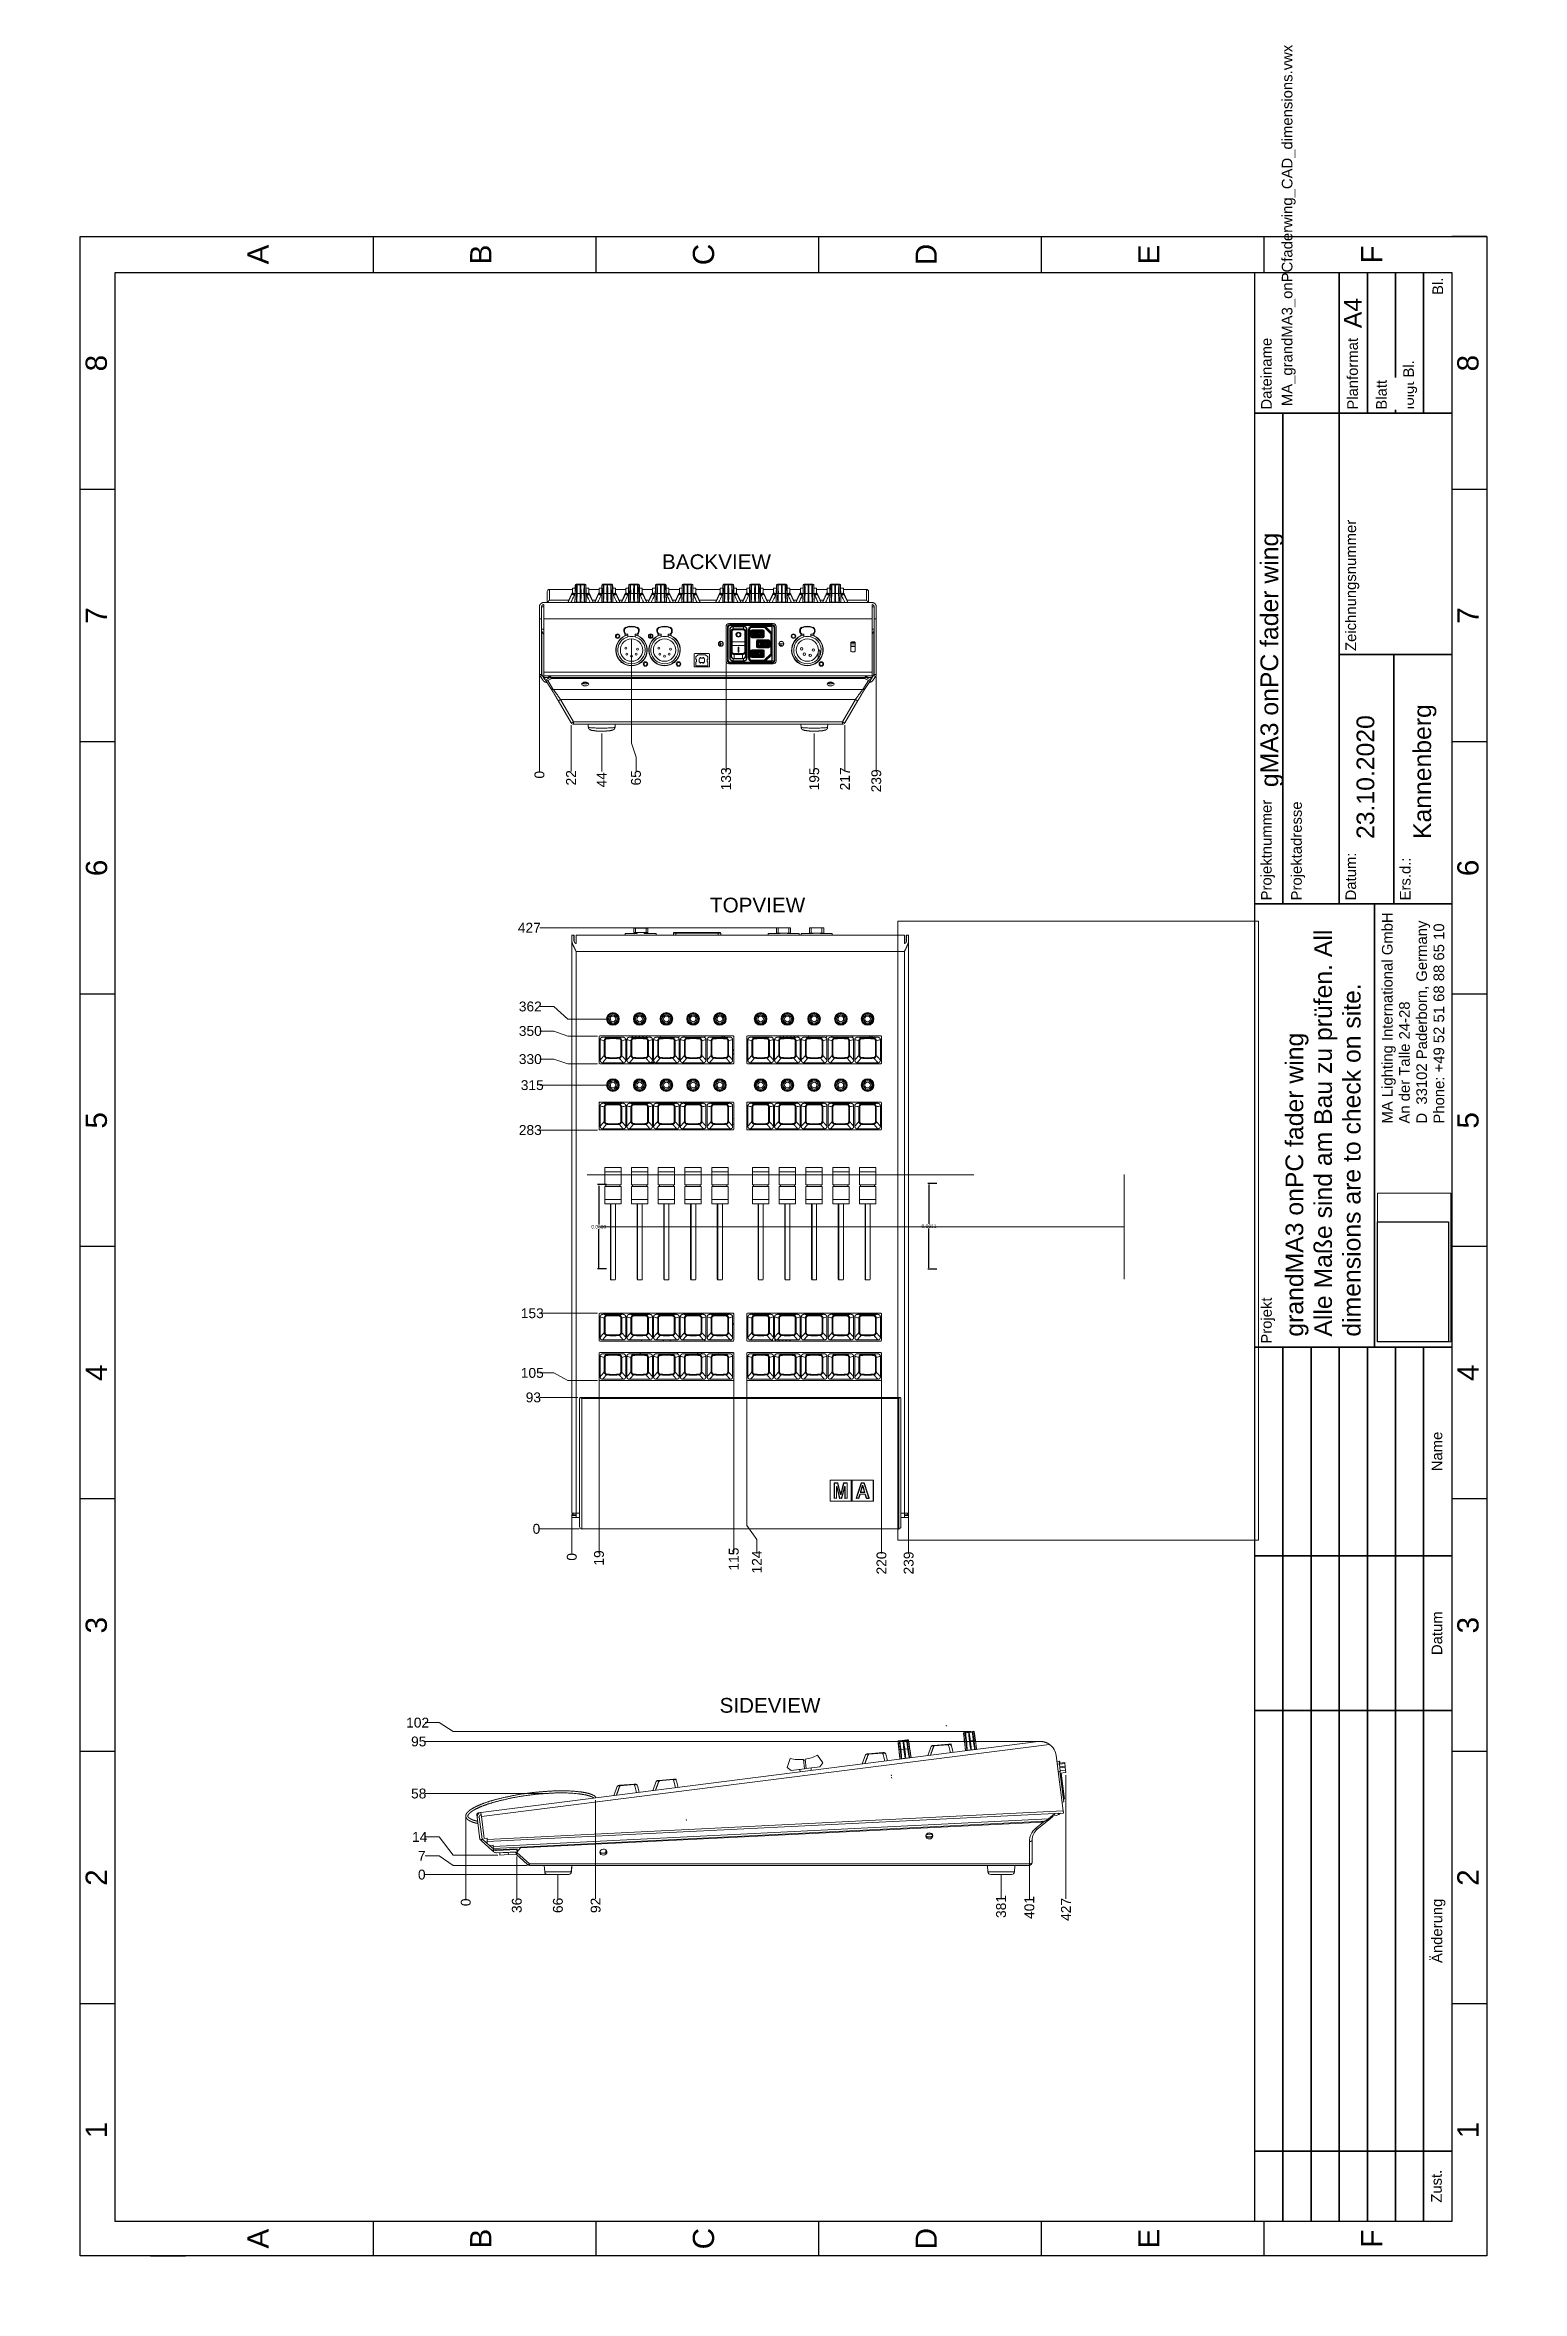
# Paper-space layout 'Lay-1' of a CAD drawing. Header units: metres. Extents: x -105 to 105, y -153 to 167.
# The model-space entities are those that its viewports show. They can reach past a viewport. Long polylines and large blocks are cut down to what shows.
import ezdxf

# ---------------------------------------------------------------- set-up
doc = ezdxf.new("R2010")
doc.units = ezdxf.units.M
doc.header["$PDMODE"] = 1
doc.header["$PDSIZE"] = -2
doc.linetypes.add('Ohne Titel-6', pattern=[5.352796, 2.999816, -0.999947, 0.353085, -0.999947])
for name, color, linetype, lineweight in [('Bemaßung (ISO)', 7, 'Continuous', 25), ('dimMA', 7, 'Continuous', 25), ('Keine', 7, 'Continuous', 9), ('Leitungen und Bauteile', 7, 'Continuous', 13), ('MA PK', 7, 'Continuous', 25), ('Sichtbar (ISO)', 7, 'Continuous', 50), ('Sichtbar schmal (ISO)', 7, 'Continuous', 35), ('Symbol (ISO)', 7, 'Continuous', 25)]:
    doc.layers.add(name, color=color, linetype=linetype, lineweight=lineweight)
doc.styles.add('Arial', font='arial.ttf')
doc.dimstyles.get("Standard").update_dxf_attribs({"dimtxt": 0.18, "dimasz": 0.18, "dimexe": 0.18, "dimexo": 0.0625, "dimgap": 0.09, "dimtad": 0, "dimtih": 1, "dimtoh": 1, "dimdec": 4, "dimzin": 0, "dimdsep": 46, "dimtxsty": 'Standard', "dimcen": 0.09, "dimadec": 0, "dimazin": 0, "dimtfac": 1, "dimtdec": 4, "dimtofl": 0, "dimtmove": 0, "dimatfit": 3, "dimfxl": 1, "dimtolj": 1, "dimtzin": 0, "dimarcsym": 0})
picture_1 = doc.add_image_def('image1.jpg', size_in_pixel=(3297, 1951))
picture_2 = doc.add_image_def('image2.jpg', size_in_pixel=(270, 126))
picture_3 = doc.add_image_def('image3.png', size_in_pixel=(466, 799))

psp = doc.layouts.new('Lay-1')

msp = doc.modelspace()

# ---------------------------------------------------------------- texts
at = {"layer": 'Symbol (ISO)', "char_height": 0.0105, "attachment_point": 7, "style": 'Arial'}
for s, insert, line_spacing_factor in [('BACKVIEW', (0.6047, 0.9422), 2.668463), ('TOPVIEW', (0.6388, 0.6982), 1.004016), ('SIDEVIEW', (0.6456, 0.1295), 3.129224)]:
    msp.add_mtext(s, dxfattribs=dict(at, insert=insert, line_spacing_factor=line_spacing_factor))

# ---------------------------------------------------------------- blocks, each defined once
blk = doc.blocks.new('Gruppe')
at = {"color": 255, "linetype": 'Ohne Titel-6', "lineweight": 5, "transparency": 33554687}
blk.add_wipeout([(0.105, 0.1485), (0.105, -0.1485), (0.000202, -0.1485), (0.000202, -0.1435), (0.1, -0.1435), (0.1, 0.1435), (0.000202, 0.1435), (0.000202, 0.1485)], dxfattribs=at).dxf.layer = 'Leitungen und Bauteile'
blk.add_wipeout([(0.000202, 0.1485), (0.000202, 0.1435), (-0.1, 0.1435), (-0.1, -0.1435), (0.000202, -0.1435), (0.000202, -0.1485), (-0.105, -0.1485), (-0.105, 0.1485)], dxfattribs=at).dxf.layer = 'Leitungen und Bauteile'
at = {"layer": 'Leitungen und Bauteile', "color": 7, "linetype": 'Ohne Titel-6', "lineweight": 25, "transparency": 33554687, "flags": 128}
blk.add_lwpolyline([(-0.1, 0.1435), (0.1, 0.1435), (0.1, -0.1435), (-0.1, -0.1435)], close=True, dxfattribs=at)
blk = doc.blocks.new('Gruppe-1')
at = {"layer": 'Leitungen und Bauteile', "color": 7, "transparency": 33554687}
blk.add_blockref('Gruppe', (0, 0), dxfattribs=at)
at = {"layer": 'MA PK', "color": 7, "linetype": 'Continuous', "transparency": 33554687}
for p, q in [((-0.0583, 0.1385), (-0.0583, 0.1434)), ((-0.02664, 0.1385), (-0.02664, 0.1434)), ((0.00502, 0.1385), (0.00502, 0.1434)), ((0.03668, 0.1385), (0.03668, 0.1434)), ((0.06834, 0.1385), (0.06834, 0.1434)), ((0.1, 0.1435), (0.095, 0.1435)), ((-0.1, 0.10762), (-0.095, 0.10762)), ((0.095, 0.10762), (0.1, 0.10762)), ((-0.1, 0.07175), (-0.095, 0.07175)), ((0.095, 0.07175), (0.1, 0.07175)), ((-0.1, 0.03588), (-0.095, 0.03588)), ((0.095, 0.03588), (0.1, 0.03588)), ((-0.1, 0), (-0.095, 0)), ((0.095, 0), (0.1, 0)), ((-0.1, -0.03587), (-0.095, -0.03587)), ((0.095, -0.03587), (0.1, -0.03587)), ((-0.1, -0.07175), (-0.095, -0.07175)), ((0.095, -0.07175), (0.1, -0.07175)), ((-0.1, -0.10762), (-0.095, -0.10762)), ((0.095, -0.10762), (0.1, -0.10762)), ((-0.0583, -0.1435), (-0.0583, -0.1386)), ((-0.02664, -0.1435), (-0.02664, -0.1386)), ((0.00502, -0.1435), (0.00502, -0.1386)), ((0.03668, -0.1435), (0.03668, -0.1386)), ((0.06834, -0.1435), (0.06834, -0.1386)), ((-0.09, -0.1435), (-0.085, -0.1435))]:
    blk.add_line(p, q, dxfattribs=at)
at = {"layer": 'MA PK', "color": 7, "linetype": 'Continuous', "transparency": 33554687, "flags": 128}
for points in [[(0.067, 0.1384), (0.095, 0.1384), (0.095, -0.1386), (0.067, -0.1386)], [(0.067, 0.1184), (0.067, 0.1384), (0.079, 0.1384), (0.079, 0.1184)], [(0.079, 0.1184), (0.079, 0.1384), (0.083, 0.1384), (0.083, 0.1184)], [(0.083, 0.1184), (0.083, 0.1384), (0.087, 0.1384), (0.087, 0.1184)], [(0.091, 0.1184), (0.091, 0.1384), (0.095, 0.1384), (0.095, 0.1184)], [(0.067, 0.04865), (0.067, 0.1184), (0.071, 0.1184), (0.071, 0.04865)], [(0.079, 0.0841), (0.079, 0.1184), (0.095, 0.1184), (0.095, 0.0841)], [(0.079, 0.04865), (0.079, 0.0841), (0.08675, 0.0841), (0.08675, 0.04865)], [(0.08675, 0.04865), (0.08675, 0.0841), (0.095, 0.0841), (0.095, 0.04865)], [(0.084, -0.01435), (0.084, 0.04865), (0.095, 0.04865), (0.095, -0.01435)], [(0.075, -0.044), (0.075, -0.01435), (0.079, -0.01435), (0.079, -0.044)], [(0.079, -0.044), (0.079, -0.01435), (0.083, -0.01435), (0.083, -0.044)], [(0.083, -0.044), (0.083, -0.01435), (0.087, -0.01435), (0.087, -0.044)], [(0.087, -0.044), (0.087, -0.01435), (0.091, -0.01435), (0.091, -0.044)], [(0.091, -0.044), (0.091, -0.01435), (0.095, -0.01435), (0.095, -0.044)], [(0.067, -0.066), (0.067, -0.044), (0.071, -0.044), (0.071, -0.066)], [(0.071, -0.066), (0.071, -0.044), (0.075, -0.044), (0.075, -0.066)], [(0.075, -0.066), (0.075, -0.044), (0.079, -0.044), (0.079, -0.066)], [(0.079, -0.066), (0.079, -0.044), (0.083, -0.044), (0.083, -0.066)], [(0.083, -0.066), (0.083, -0.044), (0.087, -0.044), (0.087, -0.066)], [(0.087, -0.066), (0.087, -0.044), (0.091, -0.044), (0.091, -0.066)], [(0.091, -0.066), (0.091, -0.044), (0.095, -0.044), (0.095, -0.066)], [(0.067, -0.1286), (0.067, -0.066), (0.071, -0.066), (0.071, -0.1286)], [(0.071, -0.1286), (0.071, -0.066), (0.075, -0.066), (0.075, -0.1286)], [(0.075, -0.1286), (0.075, -0.066), (0.079, -0.066), (0.079, -0.1286)], [(0.079, -0.1286), (0.079, -0.066), (0.083, -0.066), (0.083, -0.1286)], [(0.083, -0.1286), (0.083, -0.066), (0.087, -0.066), (0.087, -0.1286)], [(0.087, -0.1286), (0.087, -0.066), (0.091, -0.066), (0.091, -0.1286)], [(0.091, -0.1286), (0.091, -0.066), (0.095, -0.066), (0.095, -0.1286)], [(0.067, -0.1386), (0.067, -0.1286), (0.071, -0.1286), (0.071, -0.1386)], [(0.071, -0.1386), (0.071, -0.1286), (0.075, -0.1286), (0.075, -0.1386)], [(0.075, -0.1386), (0.075, -0.1286), (0.079, -0.1286), (0.079, -0.1386)], [(0.079, -0.1386), (0.079, -0.1286), (0.083, -0.1286), (0.083, -0.1386)], [(0.079, -0.1386), (0.079, -0.1286), (0.083, -0.1286), (0.083, -0.1386)], [(0.083, -0.1386), (0.083, -0.1286), (0.087, -0.1286), (0.087, -0.1386)], [(0.083, -0.1386), (0.083, -0.1286), (0.087, -0.1286), (0.087, -0.1386)], [(0.087, -0.1386), (0.087, -0.1286), (0.091, -0.1286), (0.091, -0.1386)], [(0.087, -0.1386), (0.087, -0.1286), (0.091, -0.1286), (0.091, -0.1386)], [(0.091, -0.1386), (0.091, -0.1286), (0.095, -0.1286), (0.095, -0.1386)]]:
    blk.add_lwpolyline(points, close=True, dxfattribs=at)
at = {"layer": 'MA PK', "color": 7, "transparency": 33554687, "rotation": 90, "line_spacing_factor": 0.970891, "style": 'Arial'}
for s, insert, char_height, width, attachment_point in [('A', (-0.07621, 0.14095), 0.00302, 0.0049, 2), ('B', (-0.04455, 0.14095), 0.00302, 0.0049, 2), ('C', (-0.01289, 0.14095), 0.00302, 0.0049, 2), ('D', (0.01877, 0.14095), 0.00302, 0.0049, 2), ('E', (0.05043, 0.14095), 0.00302, 0.0049, 2), ('F', (0.08209, 0.14095), 0.00302, 0.0049, 2), ('Dateiname', (0.06789, 0.11891), 0.00151, 0.0103005, 1), ('Planformat', (0.08014, 0.1189), 0.00151, 0.0111025, 1), ('8', (-0.09921, 0.12551), 0.00302, 0.0049, 2), ('8', (0.09579, 0.12551), 0.00302, 0.0049, 2), ('7', (-0.09921, 0.08964), 0.00302, 0.0049, 2), ('7', (0.09579, 0.08964), 0.00302, 0.0049, 2), ('6', (-0.09918, 0.05377), 0.00302, 0.0049, 2), ('Datum:', (0.07989, 0.04915), 0.00151, 0.0082774, 1), ('Ers.d.:', (0.08764, 0.04915), 0.00151, 0.0071225, 1), ('6', (0.09579, 0.05377), 0.00302, 0.0049, 2), ('MA Lighting International GmbH\\PAn der Talle 24-28\\PD  33102 Paderborn, Germany\\PPhone: +49 52 51 68 88 65 10', (0.08508, 0.01743), 0.0015103, 0.0303476, 1), ('5', (-0.09921, 0.01789), 0.00302, 0.0049, 2), ('5', (0.09579, 0.01789), 0.00302, 0.0049, 2), ('4', (-0.09921, -0.01798), 0.00302, 0.0049, 2), ('4', (0.09579, -0.01798), 0.00302, 0.0049, 2), ('Name', (0.09214, -0.02917), 0.00151, 0.0296495, 2), ('3', (-0.09921, -0.05386), 0.00302, 0.0049, 2), ('Datum', (0.09214, -0.055), 0.00151, 0.022, 2), ('3', (0.09579, -0.05386), 0.00302, 0.0049, 2), ('2', (-0.09921, -0.08973), 0.00302, 0.0049, 2), ('2', (0.09579, -0.08973), 0.00302, 0.0049, 2), ('Änderung', (0.09214, -0.0973), 0.00151, 0.0626005, 2), ('1', (-0.09921, -0.12561), 0.00302, 0.0049, 2), ('1', (0.09579, -0.12561), 0.00302, 0.0049, 2), ('Zust.', (0.09207, -0.1336), 0.00151, 0.01, 2), ('A', (-0.07621, -0.14105), 0.00302, 0.0049, 2), ('B', (-0.04455, -0.14105), 0.00302, 0.0049, 2), ('C', (-0.01289, -0.14105), 0.00302, 0.0049, 2), ('D', (0.01877, -0.14105), 0.00302, 0.0049, 2), ('E', (0.05043, -0.14105), 0.00302, 0.0049, 2), ('F', (0.08209, -0.14105), 0.00302, 0.0049, 2)]:
    blk.add_mtext(s, dxfattribs=dict(at, insert=insert, char_height=char_height, width=width, attachment_point=attachment_point))
at = {"layer": 'dimMA', "transparency": 33554687}
image = blk.add_image(picture_1, insert=(0.09452, -0.01358), size_in_units=(0.01704, 0.01009), rotation=90, dxfattribs=at)
image.dxf.flags = 7
at = {"color": 255, "linetype": 'Continuous', "transparency": 33554687}
for points in [[(0.0943, 0.1352), (0.0943, 0.1379), (0.09187, 0.1379), (0.09187, 0.1352)], [(0.08193, 0.0846), (0.08193, 0.1085), (0.0795, 0.1085), (0.0795, 0.0846)], [(0.06993, -0.01385), (0.06993, -0.0072), (0.0675, -0.0072), (0.0675, -0.01385)]]:
    blk.add_wipeout(points, dxfattribs=at).dxf.layer = 'MA PK'
at = {"layer": 'MA PK', "color": 7, "linetype": 'Continuous', "transparency": 33554687, "flags": 128}
for points in [[(0.087, 0.1184), (0.087, 0.1384), (0.091, 0.1384), (0.091, 0.1184)], [(0.067, -0.01435), (0.067, 0.04865), (0.084, 0.04865), (0.084, -0.01435)], [(0.067, -0.044), (0.067, -0.01435), (0.071, -0.01435), (0.071, -0.044)], [(0.071, -0.044), (0.071, -0.01435), (0.075, -0.01435), (0.075, -0.044)]]:
    blk.add_lwpolyline(points, close=True, dxfattribs=at)
at = {"layer": 'MA PK', "color": 7, "transparency": 33554687, "attachment_point": 1, "rotation": 90, "line_spacing_factor": 0.970891, "style": 'Arial'}
for s, insert, char_height, width in [('Bl.', (0.09226, 0.1352), 0.00151, 0.002701), ('Zeichnungsnummer ', (0.07989, 0.0846), 0.0015103, 0.0239), ('Projekt', (0.0679, -0.01385), 0.00151, 0.0066503)]:
    blk.add_mtext(s, dxfattribs=dict(at, insert=insert, char_height=char_height, width=width))
at = {"color": 255, "linetype": 'Continuous', "transparency": 33554687}
for points in [[(0.09015, 0.1189), (0.09015, 0.1264), (0.08772, 0.1264), (0.08772, 0.1189)], [(0.06993, 0.04915), (0.06993, 0.06465), (0.0675, 0.06465), (0.0675, 0.04915)]]:
    blk.add_wipeout(points, dxfattribs=at).dxf.layer = 'MA PK'
at = {"layer": 'MA PK', "color": 7, "linetype": 'Continuous', "transparency": 33554687, "flags": 128}
blk.add_lwpolyline([(0.071, 0.04865), (0.071, 0.1184), (0.079, 0.1184), (0.079, 0.04865)], close=True, dxfattribs=at)
at = {"layer": 'MA PK', "color": 7, "transparency": 33554687, "attachment_point": 1, "rotation": 90, "line_spacing_factor": 0.970891, "style": 'Arial'}
for s, insert, char_height, width in [('folgt Bl.', (0.08811, 0.1189), 0.00151, 0.0075005), ('Projektnummer', (0.06789, 0.04915), 0.0015103, 0.0155)]:
    blk.add_mtext(s, dxfattribs=dict(at, insert=insert, char_height=char_height, width=width))
at = {"color": 255, "linetype": 'Continuous', "transparency": 33554687}
for points in [[(0.08872, 0.1189), (0.08872, 0.12345), (0.08386, 0.12345), (0.08386, 0.1189)], [(0.07421, 0.04915), (0.07421, 0.06355), (0.07177, 0.06355), (0.07177, 0.04915)]]:
    blk.add_wipeout(points, dxfattribs=at).dxf.layer = 'MA PK'
at = {"layer": 'MA PK', "color": 7, "linetype": 'Continuous', "transparency": 33554687, "flags": 128}
for points in [[(-0.1, 0.1435), (0.1, 0.1435), (0.1, -0.1435), (-0.1, -0.1435)], [(-0.095, 0.1384), (0.095, 0.1384), (0.095, -0.1386), (-0.095, -0.1386)]]:
    blk.add_lwpolyline(points, close=True, dxfattribs=at)
at = {"layer": 'MA PK', "color": 7, "transparency": 33554687, "attachment_point": 1, "rotation": 90, "line_spacing_factor": 0.970891, "style": 'Arial'}
for s, insert, char_height, width in [('Blatt\\P', (0.08425, 0.1189), 0.00151, 0.0045501), ('Projektadresse', (0.07217, 0.04915), 0.0015103, 0.0144015)]:
    blk.add_mtext(s, dxfattribs=dict(at, insert=insert, char_height=char_height, width=width))
blk = doc.blocks.new('Gruppe-2')
at = {"layer": 'MA PK', "color": 7, "transparency": 33554687}
blk.add_blockref('Gruppe-1', (0, 0), dxfattribs=at)
at = {"layer": 'MA PK', "color": 7, "transparency": 33554687, "attachment_point": 1, "rotation": 90, "line_spacing_factor": 0.970891, "style": 'Arial'}
for s, insert, char_height, width in [('MA_grandMA3_onPCfaderwing_CAD_dimensions.vwx', (0.07084, 0.1194), 0.0015103, 0.019), ('A4', (0.07968, 0.13048), 0.002517, 0.0171198), ('gMA3 onPC fader wing', (0.06781, 0.06525), 0.0025172, 0.048875), ('Kannenberg', (0.08955, 0.05788), 0.002517, 0.0262242), ('23.10.2020', (0.08147, 0.05788), 0.002517, 0.0210463), ('grandMA3 onPC fader wing\\PAlle Maße sind am Bau zu prüfen. All dimensions are to check on site.', (0.07137, -0.01285), 0.0025172, 0.05955)]:
    blk.add_mtext(s, dxfattribs=dict(at, insert=insert, char_height=char_height, width=width))
blk = doc.blocks.new('Plankopf')
at = {"layer": 'Leitungen und Bauteile', "color": 7, "transparency": 33554687}
blk.add_blockref('Gruppe-2', (0, 0), dxfattribs=at)
blk = doc.blocks.new('*D41')
at = {"layer": 'Defpoints', "color": 0, "transparency": 16777216}
for p in [(-26.05, 4.72), (-24.88, 4.72), (-24.88, -7.28)]:
    blk.add_point(p, dxfattribs=at)
at = {"layer": 'Keine', "color": 0, "lineweight": -2, "transparency": 16777216}
for p, q in [((-24.94, 4.72), (-26.23, 4.72)), ((-26.05, 4.54), (-26.05, -0.94)), ((-26.05, -7.1), (-26.05, -1.62)), ((-24.94, -7.28), (-26.23, -7.28))]:
    blk.add_line(p, q, dxfattribs=at)
at = {"layer": 'Keine', "color": 0, "transparency": 16777216}
for points in [[(-26.08, 4.54), (-26.02, 4.54), (-26.05, 4.72)], [(-26.08, -7.1), (-26.02, -7.1), (-26.05, -7.28)]]:
    blk.add_solid(points, dxfattribs=at)
at = {"layer": 'Keine', "color": 0, "lineweight": 5, "transparency": 16777216, "insert": (-26.05, -1.28), "char_height": 0.5, "attachment_point": 5}
blk.add_mtext('\\A1;0.0600', dxfattribs=at)
blk = doc.blocks.new('*D43')
at = {"layer": 'Defpoints', "color": 0, "transparency": 16777216}
for p in [(20.9, 4.89), (22.07, 4.89), (22.07, -7.32)]:
    blk.add_point(p, dxfattribs=at)
at = {"layer": 'Keine', "color": 0, "lineweight": -2, "transparency": 16777216}
for p, q in [((22, 4.89), (20.72, 4.89)), ((20.9, 4.71), (20.9, -0.87)), ((20.9, -7.14), (20.9, -1.55)), ((22, -7.32), (20.72, -7.32))]:
    blk.add_line(p, q, dxfattribs=at)
at = {"layer": 'Keine', "color": 0, "transparency": 16777216}
for points in [[(20.87, 4.71), (20.93, 4.71), (20.9, 4.89)], [(20.87, -7.14), (20.93, -7.14), (20.9, -7.32)]]:
    blk.add_solid(points, dxfattribs=at)
at = {"layer": 'Keine', "color": 0, "lineweight": 5, "transparency": 16777216, "insert": (20.9, -1.21), "char_height": 0.5, "attachment_point": 5}
blk.add_mtext('\\A1;0.0611', dxfattribs=at)
blk = doc.blocks.new('Gruppe-3')
at = {"layer": 'Bemaßung (ISO)', "lineweight": 9, "transparency": 33554687}
blk.add_line((-0.101, -0.217), (-0.1292, -0.217), dxfattribs=at)
at = {"layer": 'Bemaßung (ISO)', "transparency": 33554687, "insert": (-0.1343, -0.217), "char_height": 0.007, "attachment_point": 4, "line_spacing_factor": 1.004016, "style": 'Arial'}
blk.add_mtext('0', dxfattribs=at)
blk = doc.blocks.new('Gruppe-4')
at = {"layer": 'Bemaßung (ISO)', "lineweight": 9, "transparency": 33554687}
blk.add_line((-0.1022, -0.1236), (-0.1292, -0.1236), dxfattribs=at)
at = {"layer": 'Bemaßung (ISO)', "transparency": 33554687, "insert": (-0.1392, -0.1236), "char_height": 0.007, "attachment_point": 4, "line_spacing_factor": 1.004016, "style": 'Arial'}
blk.add_mtext('93', dxfattribs=at)
blk = doc.blocks.new('Gruppe-5')
at = {"layer": 'Bemaßung (ISO)', "lineweight": 9, "transparency": 33554687}
for p, q in [((-0.1192, -0.1062), (-0.1292, -0.1062)), ((-0.1092, -0.1116), (-0.1192, -0.1062)), ((-0.0882, -0.1116), (-0.1092, -0.1116))]:
    blk.add_line(p, q, dxfattribs=at)
at = {"layer": 'Bemaßung (ISO)', "transparency": 33554687, "insert": (-0.1427, -0.1062), "char_height": 0.007, "attachment_point": 4, "line_spacing_factor": 1.004016, "style": 'Arial'}
blk.add_mtext('105', dxfattribs=at)
blk = doc.blocks.new('Gruppe-6')
at = {"layer": 'Bemaßung (ISO)', "lineweight": 9, "transparency": 33554687}
blk.add_line((-0.0882, -0.0638), (-0.1292, -0.0638), dxfattribs=at)
at = {"layer": 'Bemaßung (ISO)', "transparency": 33554687, "insert": (-0.1427, -0.0638), "char_height": 0.007, "attachment_point": 4, "line_spacing_factor": 1.004016, "style": 'Arial'}
blk.add_mtext('153', dxfattribs=at)
blk = doc.blocks.new('Gruppe-7')
at = {"layer": 'Bemaßung (ISO)', "lineweight": 9, "transparency": 33554687}
blk.add_line((-0.0882, 0.0664), (-0.1292, 0.0664), dxfattribs=at)
at = {"layer": 'Bemaßung (ISO)', "transparency": 33554687, "insert": (-0.1441, 0.0664), "char_height": 0.007, "attachment_point": 4, "line_spacing_factor": 1.004016, "style": 'Arial'}
blk.add_mtext('283', dxfattribs=at)
blk = doc.blocks.new('Gruppe-8')
at = {"layer": 'Bemaßung (ISO)', "lineweight": 9, "transparency": 33554687}
blk.add_line((-0.0788, 0.0983), (-0.1292, 0.0983), dxfattribs=at)
at = {"layer": 'Bemaßung (ISO)', "transparency": 33554687, "insert": (-0.1427, 0.0983), "char_height": 0.007, "attachment_point": 4, "line_spacing_factor": 1.004016, "style": 'Arial'}
blk.add_mtext('315', dxfattribs=at)
blk = doc.blocks.new('Gruppe-9')
at = {"layer": 'Bemaßung (ISO)', "lineweight": 9, "transparency": 33554687}
for p, q in [((-0.1192, 0.1168), (-0.1292, 0.1168)), ((-0.1092, 0.1134), (-0.1192, 0.1168)), ((-0.0882, 0.1134), (-0.1092, 0.1134))]:
    blk.add_line(p, q, dxfattribs=at)
at = {"layer": 'Bemaßung (ISO)', "transparency": 33554687, "insert": (-0.1441, 0.1168), "char_height": 0.007, "attachment_point": 4, "line_spacing_factor": 1.004016, "style": 'Arial'}
blk.add_mtext('330', dxfattribs=at)
blk = doc.blocks.new('Gruppe-10')
at = {"layer": 'Bemaßung (ISO)', "lineweight": 9, "transparency": 33554687}
for p, q in [((-0.1192, 0.1368), (-0.1292, 0.1368)), ((-0.1092, 0.1332), (-0.1192, 0.1368)), ((-0.0882, 0.1332), (-0.1092, 0.1332))]:
    blk.add_line(p, q, dxfattribs=at)
at = {"layer": 'Bemaßung (ISO)', "transparency": 33554687, "insert": (-0.1441, 0.1368), "char_height": 0.007, "attachment_point": 4, "line_spacing_factor": 1.004016, "style": 'Arial'}
blk.add_mtext('350', dxfattribs=at)
blk = doc.blocks.new('Gruppe-11')
at = {"layer": 'Bemaßung (ISO)', "lineweight": 9, "transparency": 33554687}
for p, q in [((-0.1192, 0.1542), (-0.1292, 0.1542)), ((-0.1092, 0.1453), (-0.1192, 0.1542)), ((-0.0788, 0.1453), (-0.1092, 0.1453))]:
    blk.add_line(p, q, dxfattribs=at)
at = {"layer": 'Bemaßung (ISO)', "transparency": 33554687, "insert": (-0.1441, 0.1542), "char_height": 0.007, "attachment_point": 4, "line_spacing_factor": 1.004016, "style": 'Arial'}
blk.add_mtext('362', dxfattribs=at)
blk = doc.blocks.new('Gruppe-12')
at = {"layer": 'Bemaßung (ISO)', "lineweight": 9, "transparency": 33554687}
blk.add_line((0.0425, 0.2102), (-0.1292, 0.2102), dxfattribs=at)
at = {"layer": 'Bemaßung (ISO)', "transparency": 33554687, "insert": (-0.1448, 0.2102), "char_height": 0.007, "attachment_point": 4, "line_spacing_factor": 1.004016, "style": 'Arial'}
blk.add_mtext('427', dxfattribs=at)
blk = doc.blocks.new('Gruppe-13')
at = {"layer": 'Bemaßung (ISO)', "lineweight": 9, "transparency": 33554687}
blk.add_line((-0.1064, -0.2076), (-0.1064, -0.2345), dxfattribs=at)
at = {"layer": 'Bemaßung (ISO)', "transparency": 33554687, "insert": (-0.1064, -0.2396), "char_height": 0.007, "attachment_point": 4, "rotation": 90, "line_spacing_factor": 1.004016, "style": 'Arial'}
blk.add_mtext('0', dxfattribs=at)
blk = doc.blocks.new('Gruppe-14')
at = {"layer": 'Bemaßung (ISO)', "lineweight": 9, "transparency": 33554687}
blk.add_line((-0.0871, -0.0939), (-0.0871, -0.2345), dxfattribs=at)
at = {"layer": 'Bemaßung (ISO)', "transparency": 33554687, "insert": (-0.0871, -0.2431), "char_height": 0.007, "attachment_point": 4, "rotation": 90, "line_spacing_factor": 1.004016, "style": 'Arial'}
blk.add_mtext('19', dxfattribs=at)
blk = doc.blocks.new('Gruppe-15')
at = {"layer": 'Bemaßung (ISO)', "lineweight": 9, "transparency": 33554687}
blk.add_line((0.0087, -0.0939), (0.0087, -0.2345), dxfattribs=at)
at = {"layer": 'Bemaßung (ISO)', "transparency": 33554687, "insert": (0.0087, -0.2466), "char_height": 0.007, "attachment_point": 4, "rotation": 90, "line_spacing_factor": 1.004016, "style": 'Arial'}
blk.add_mtext('115', dxfattribs=at)
blk = doc.blocks.new('Gruppe-16')
at = {"layer": 'Bemaßung (ISO)', "lineweight": 9, "transparency": 33554687}
for p, q in [((0.0179, -0.0939), (0.0179, -0.2145)), ((0.0179, -0.2145), (0.0251, -0.2245)), ((0.0251, -0.2245), (0.0251, -0.2345))]:
    blk.add_line(p, q, dxfattribs=at)
at = {"layer": 'Bemaßung (ISO)', "transparency": 33554687, "insert": (0.0251, -0.2487), "char_height": 0.007, "attachment_point": 4, "rotation": 90, "line_spacing_factor": 1.004016, "style": 'Arial'}
blk.add_mtext('124', dxfattribs=at)
blk = doc.blocks.new('Gruppe-17')
at = {"layer": 'Bemaßung (ISO)', "lineweight": 9, "transparency": 33554687}
blk.add_line((0.1137, -0.1033), (0.1137, -0.2345), dxfattribs=at)
at = {"layer": 'Bemaßung (ISO)', "transparency": 33554687, "insert": (0.1137, -0.2494), "char_height": 0.007, "attachment_point": 4, "rotation": 90, "line_spacing_factor": 1.004016, "style": 'Arial'}
blk.add_mtext('220', dxfattribs=at)
blk = doc.blocks.new('Gruppe-18')
at = {"layer": 'Bemaßung (ISO)', "lineweight": 9, "transparency": 33554687}
blk.add_line((0.133, -0.126), (0.133, -0.2345), dxfattribs=at)
at = {"layer": 'Bemaßung (ISO)', "transparency": 33554687, "insert": (0.133, -0.2494), "char_height": 0.007, "attachment_point": 4, "rotation": 90, "line_spacing_factor": 1.004016, "style": 'Arial'}
blk.add_mtext('239', dxfattribs=at)
blk = doc.blocks.new('Gruppe-19')
at = {"layer": 'Bemaßung (ISO)', "lineweight": 9, "transparency": 33554687}
blk.add_line((-0.1294, 0.4083), (-0.1294, 0.3213), dxfattribs=at)
at = {"layer": 'Bemaßung (ISO)', "transparency": 33554687, "insert": (-0.1294, 0.3162), "char_height": 0.007, "attachment_point": 4, "rotation": 90, "line_spacing_factor": 1.004016, "style": 'Arial'}
blk.add_mtext('0', dxfattribs=at)
blk = doc.blocks.new('Gruppe-20')
at = {"layer": 'Bemaßung (ISO)', "lineweight": 9, "transparency": 33554687}
blk.add_line((-0.107, 0.3541), (-0.107, 0.3213), dxfattribs=at)
at = {"layer": 'Bemaßung (ISO)', "transparency": 33554687, "insert": (-0.107, 0.3113), "char_height": 0.007, "attachment_point": 4, "rotation": 90, "line_spacing_factor": 1.004016, "style": 'Arial'}
blk.add_mtext('22', dxfattribs=at)
blk = doc.blocks.new('Gruppe-21')
at = {"layer": 'Bemaßung (ISO)', "lineweight": 9, "transparency": 33554687}
blk.add_line((-0.0852, 0.3483), (-0.0852, 0.3213), dxfattribs=at)
at = {"layer": 'Bemaßung (ISO)', "transparency": 33554687, "insert": (-0.0852, 0.3099), "char_height": 0.007, "attachment_point": 4, "rotation": 90, "line_spacing_factor": 1.004016, "style": 'Arial'}
blk.add_mtext('44', dxfattribs=at)
blk = doc.blocks.new('Gruppe-22')
at = {"layer": 'Bemaßung (ISO)', "lineweight": 9, "transparency": 33554687}
for p, q in [((-0.064, 0.4156), (-0.064, 0.3413)), ((-0.064, 0.3413), (-0.0608, 0.3313)), ((-0.0608, 0.3313), (-0.0608, 0.3213))]:
    blk.add_line(p, q, dxfattribs=at)
at = {"layer": 'Bemaßung (ISO)', "transparency": 33554687, "insert": (-0.0608, 0.3113), "char_height": 0.007, "attachment_point": 4, "rotation": 90, "line_spacing_factor": 1.004016, "style": 'Arial'}
blk.add_mtext('65', dxfattribs=at)
blk = doc.blocks.new('Gruppe-23')
at = {"layer": 'Bemaßung (ISO)', "lineweight": 9, "transparency": 33554687}
blk.add_line((0.0032, 0.398), (0.0032, 0.3213), dxfattribs=at)
at = {"layer": 'Bemaßung (ISO)', "transparency": 33554687, "insert": (0.0032, 0.3078), "char_height": 0.007, "attachment_point": 4, "rotation": 90, "line_spacing_factor": 1.004016, "style": 'Arial'}
blk.add_mtext('133', dxfattribs=at)
blk = doc.blocks.new('Gruppe-24')
at = {"layer": 'Bemaßung (ISO)', "lineweight": 9, "transparency": 33554687}
blk.add_line((0.0659, 0.3483), (0.0659, 0.3213), dxfattribs=at)
at = {"layer": 'Bemaßung (ISO)', "transparency": 33554687, "insert": (0.0659, 0.3078), "char_height": 0.007, "attachment_point": 4, "rotation": 90, "line_spacing_factor": 1.004016, "style": 'Arial'}
blk.add_mtext('195', dxfattribs=at)
blk = doc.blocks.new('Gruppe-25')
at = {"layer": 'Bemaßung (ISO)', "lineweight": 9, "transparency": 33554687}
blk.add_line((0.0877, 0.3541), (0.0877, 0.3213), dxfattribs=at)
at = {"layer": 'Bemaßung (ISO)', "transparency": 33554687, "insert": (0.0877, 0.3078), "char_height": 0.007, "attachment_point": 4, "rotation": 90, "line_spacing_factor": 1.004016, "style": 'Arial'}
blk.add_mtext('217', dxfattribs=at)
blk = doc.blocks.new('Gruppe-26')
at = {"layer": 'Bemaßung (ISO)', "lineweight": 9, "transparency": 33554687}
blk.add_line((0.11, 0.3885), (0.11, 0.3213), dxfattribs=at)
at = {"layer": 'Bemaßung (ISO)', "transparency": 33554687, "insert": (0.11, 0.3064), "char_height": 0.007, "attachment_point": 4, "rotation": 90, "line_spacing_factor": 1.004016, "style": 'Arial'}
blk.add_mtext('239', dxfattribs=at)
blk = doc.blocks.new('Gruppe-27')
at = {"layer": 'Bemaßung (ISO)', "lineweight": 9, "transparency": 33554687}
blk.add_line((-0.1179, -0.4627), (-0.2107, -0.4627), dxfattribs=at)
at = {"layer": 'Bemaßung (ISO)', "transparency": 33554687, "insert": (-0.2158, -0.4627), "char_height": 0.007, "attachment_point": 4, "line_spacing_factor": 1.004016, "style": 'Arial'}
blk.add_mtext('0', dxfattribs=at)
blk = doc.blocks.new('Gruppe-28')
at = {"layer": 'Bemaßung (ISO)', "lineweight": 9, "transparency": 33554687}
for p, q in [((-0.2007, -0.4493), (-0.2107, -0.4493)), ((-0.1907, -0.4562), (-0.2007, -0.4493)), ((-0.1382, -0.4562), (-0.1907, -0.4562))]:
    blk.add_line(p, q, dxfattribs=at)
at = {"layer": 'Bemaßung (ISO)', "transparency": 33554687, "insert": (-0.2158, -0.4493), "char_height": 0.007, "attachment_point": 4, "line_spacing_factor": 1.004016, "style": 'Arial'}
blk.add_mtext('7', dxfattribs=at)
blk = doc.blocks.new('Gruppe-29')
at = {"layer": 'Bemaßung (ISO)', "lineweight": 9, "transparency": 33554687}
for p, q in [((-0.2007, -0.4359), (-0.2107, -0.4359)), ((-0.1907, -0.4488), (-0.2007, -0.4359)), ((-0.1591, -0.4488), (-0.1907, -0.4488))]:
    blk.add_line(p, q, dxfattribs=at)
at = {"layer": 'Bemaßung (ISO)', "transparency": 33554687, "insert": (-0.22, -0.4359), "char_height": 0.007, "attachment_point": 4, "line_spacing_factor": 1.004016, "style": 'Arial'}
blk.add_mtext('14', dxfattribs=at)
blk = doc.blocks.new('Gruppe-30')
at = {"layer": 'Bemaßung (ISO)', "lineweight": 9, "transparency": 33554687}
blk.add_line((-0.1264, -0.4051), (-0.2107, -0.4051), dxfattribs=at)
at = {"layer": 'Bemaßung (ISO)', "transparency": 33554687, "insert": (-0.2207, -0.4051), "char_height": 0.007, "attachment_point": 4, "line_spacing_factor": 1.004016, "style": 'Arial'}
blk.add_mtext('58', dxfattribs=at)
blk = doc.blocks.new('Gruppe-31')
at = {"layer": 'Bemaßung (ISO)', "lineweight": 9, "transparency": 33554687}
blk.add_line((0.2248, -0.3681), (-0.2107, -0.3681), dxfattribs=at)
at = {"layer": 'Bemaßung (ISO)', "transparency": 33554687, "insert": (-0.2207, -0.3681), "char_height": 0.007, "attachment_point": 4, "line_spacing_factor": 1.004016, "style": 'Arial'}
blk.add_mtext('95', dxfattribs=at)
blk = doc.blocks.new('Gruppe-32')
at = {"layer": 'Bemaßung (ISO)', "lineweight": 9, "transparency": 33554687}
for p, q in [((-0.2007, -0.3547), (-0.2107, -0.3547)), ((-0.1907, -0.3609), (-0.2007, -0.3547)), ((0.1772, -0.3609), (-0.1907, -0.3609))]:
    blk.add_line(p, q, dxfattribs=at)
at = {"layer": 'Bemaßung (ISO)', "transparency": 33554687, "insert": (-0.2242, -0.3547), "char_height": 0.007, "attachment_point": 4, "line_spacing_factor": 1.004016, "style": 'Arial'}
blk.add_mtext('102', dxfattribs=at)
blk = doc.blocks.new('Gruppe-33')
at = {"layer": 'Bemaßung (ISO)', "lineweight": 9, "transparency": 33554687}
blk.add_line((-0.1818, -0.4223), (-0.1818, -0.48), dxfattribs=at)
at = {"layer": 'Bemaßung (ISO)', "transparency": 33554687, "insert": (-0.1818, -0.4851), "char_height": 0.007, "attachment_point": 4, "rotation": 90, "line_spacing_factor": 1.004016, "style": 'Arial'}
blk.add_mtext('0', dxfattribs=at)
blk = doc.blocks.new('Gruppe-34')
at = {"layer": 'Bemaßung (ISO)', "lineweight": 9, "transparency": 33554687}
blk.add_line((-0.1455, -0.4498), (-0.1455, -0.48), dxfattribs=at)
at = {"layer": 'Bemaßung (ISO)', "transparency": 33554687, "insert": (-0.1455, -0.49), "char_height": 0.007, "attachment_point": 4, "rotation": 90, "line_spacing_factor": 1.004016, "style": 'Arial'}
blk.add_mtext('36', dxfattribs=at)
blk = doc.blocks.new('Gruppe-35')
at = {"layer": 'Bemaßung (ISO)', "lineweight": 9, "transparency": 33554687}
blk.add_line((-0.1163, -0.4624), (-0.1163, -0.48), dxfattribs=at)
at = {"layer": 'Bemaßung (ISO)', "transparency": 33554687, "insert": (-0.1163, -0.49), "char_height": 0.007, "attachment_point": 4, "rotation": 90, "line_spacing_factor": 1.004016, "style": 'Arial'}
blk.add_mtext('66', dxfattribs=at)
blk = doc.blocks.new('Gruppe-36')
at = {"layer": 'Bemaßung (ISO)', "lineweight": 9, "transparency": 33554687}
blk.add_line((-0.0895, -0.4098), (-0.0895, -0.48), dxfattribs=at)
at = {"layer": 'Bemaßung (ISO)', "transparency": 33554687, "insert": (-0.0895, -0.49), "char_height": 0.007, "attachment_point": 4, "rotation": 90, "line_spacing_factor": 1.004016, "style": 'Arial'}
blk.add_mtext('92', dxfattribs=at)
blk = doc.blocks.new('Gruppe-37')
at = {"layer": 'Bemaßung (ISO)', "lineweight": 9, "transparency": 33554687}
blk.add_line((0.1987, -0.4624), (0.1987, -0.48), dxfattribs=at)
at = {"layer": 'Bemaßung (ISO)', "transparency": 33554687, "insert": (0.1987, -0.4935), "char_height": 0.007, "attachment_point": 4, "rotation": 90, "line_spacing_factor": 1.004016, "style": 'Arial'}
blk.add_mtext('381', dxfattribs=at)
blk = doc.blocks.new('Gruppe-38')
at = {"layer": 'Bemaßung (ISO)', "lineweight": 9, "transparency": 33554687}
blk.add_line((0.2188, -0.4488), (0.2188, -0.48), dxfattribs=at)
at = {"layer": 'Bemaßung (ISO)', "transparency": 33554687, "insert": (0.2188, -0.4942), "char_height": 0.007, "attachment_point": 4, "rotation": 90, "line_spacing_factor": 1.004016, "style": 'Arial'}
blk.add_mtext('401', dxfattribs=at)
blk = doc.blocks.new('Gruppe-39')
at = {"layer": 'Bemaßung (ISO)', "lineweight": 9, "transparency": 33554687}
blk.add_line((0.2448, -0.3919), (0.2448, -0.48), dxfattribs=at)
at = {"layer": 'Bemaßung (ISO)', "transparency": 33554687, "insert": (0.2448, -0.4956), "char_height": 0.007, "attachment_point": 4, "rotation": 90, "line_spacing_factor": 1.004016, "style": 'Arial'}
blk.add_mtext('427', dxfattribs=at)

# ---------------------------------------------------------------- linework, layer by layer
at = {"layer": 'Sichtbar (ISO)', "lineweight": 9}
for p, q in [((0.5231, 0.9264), (0.5231, 0.9186)), ((0.541, 0.9279), (0.5246, 0.9279)), ((0.5429, 0.9289), (0.541, 0.9289)), ((0.541, 0.9289), (0.541, 0.9252)), ((0.5431, 0.9311), (0.5431, 0.9311)), ((0.5431, 0.9311), (0.5442, 0.9311)), ((0.5499, 0.9317), (0.5437, 0.9317)), ((0.5442, 0.9311), (0.5442, 0.9311)), ((0.5442, 0.9311), (0.5468, 0.9311)), ((0.5468, 0.9311), (0.5468, 0.9311)), ((0.5468, 0.9311), (0.5494, 0.9311)), ((0.5494, 0.9311), (0.5494, 0.9311)), ((0.5494, 0.9311), (0.5505, 0.9311)), ((0.5505, 0.9311), (0.5505, 0.9311)), ((0.5526, 0.9289), (0.5507, 0.9289)), ((0.5526, 0.9252), (0.5526, 0.9289)), ((0.56, 0.9279), (0.5526, 0.9279)), ((0.5619, 0.9289), (0.56, 0.9289)), ((0.56, 0.9289), (0.56, 0.9252)), ((0.5621, 0.9311), (0.5621, 0.9311)), ((0.5621, 0.9311), (0.5632, 0.9311)), ((0.5689, 0.9317), (0.5627, 0.9317)), ((0.5632, 0.9311), (0.5632, 0.9311)), ((0.5632, 0.9311), (0.5658, 0.9311)), ((0.5658, 0.9311), (0.5658, 0.9311)), ((0.5658, 0.9311), (0.5684, 0.9311)), ((0.5684, 0.9311), (0.5684, 0.9311)), ((0.5684, 0.9311), (0.5695, 0.9311)), ((0.5695, 0.9311), (0.5695, 0.9311)), ((0.5716, 0.9289), (0.5697, 0.9289)), ((0.5716, 0.9252), (0.5716, 0.9289)), ((0.579, 0.9279), (0.5716, 0.9279)), ((0.5809, 0.9289), (0.579, 0.9289)), ((0.579, 0.9289), (0.579, 0.9252)), ((0.5811, 0.9311), (0.5811, 0.9311)), ((0.5811, 0.9311), (0.5822, 0.9311)), ((0.5879, 0.9317), (0.5817, 0.9317)), ((0.5822, 0.9311), (0.5822, 0.9311)), ((0.5822, 0.9311), (0.5848, 0.9311)), ((0.5848, 0.9311), (0.5848, 0.9311)), ((0.5848, 0.9311), (0.5874, 0.9311)), ((0.5874, 0.9311), (0.5874, 0.9311)), ((0.5874, 0.9311), (0.5885, 0.9311)), ((0.5885, 0.9311), (0.5885, 0.9311)), ((0.5906, 0.9289), (0.5887, 0.9289)), ((0.5906, 0.9252), (0.5906, 0.9289)), ((0.598, 0.9279), (0.5906, 0.9279)), ((0.5999, 0.9289), (0.598, 0.9289)), ((0.598, 0.9289), (0.598, 0.9252)), ((0.6001, 0.9311), (0.6001, 0.9311)), ((0.6001, 0.9311), (0.6012, 0.9311)), ((0.6069, 0.9317), (0.6007, 0.9317)), ((0.6012, 0.9311), (0.6012, 0.9311)), ((0.6012, 0.9311), (0.6038, 0.9311)), ((0.6038, 0.9311), (0.6038, 0.9311)), ((0.6038, 0.9311), (0.6064, 0.9311)), ((0.6064, 0.9311), (0.6064, 0.9311)), ((0.6064, 0.9311), (0.6075, 0.9311)), ((0.6075, 0.9311), (0.6075, 0.9311)), ((0.6096, 0.9289), (0.6077, 0.9289)), ((0.6096, 0.9252), (0.6096, 0.9289)), ((0.617, 0.9279), (0.6096, 0.9279)), ((0.6189, 0.9289), (0.617, 0.9289)), ((0.617, 0.9289), (0.617, 0.9252)), ((0.6191, 0.9311), (0.6191, 0.9311)), ((0.6191, 0.9311), (0.6202, 0.9311)), ((0.6259, 0.9317), (0.6197, 0.9317)), ((0.6202, 0.9311), (0.6202, 0.9311)), ((0.6202, 0.9311), (0.6228, 0.9311)), ((0.6228, 0.9311), (0.6228, 0.9311)), ((0.6228, 0.9311), (0.6254, 0.9311)), ((0.6254, 0.9311), (0.6254, 0.9311)), ((0.6254, 0.9311), (0.6265, 0.9311)), ((0.6265, 0.9311), (0.6265, 0.9311)), ((0.6286, 0.9289), (0.6267, 0.9289)), ((0.6286, 0.9252), (0.6286, 0.9289)), ((0.646, 0.9279), (0.6286, 0.9279)), ((0.6479, 0.9289), (0.646, 0.9289)), ((0.646, 0.9289), (0.646, 0.9252)), ((0.6481, 0.9311), (0.6481, 0.9311)), ((0.6481, 0.9311), (0.6492, 0.9311)), ((0.6549, 0.9317), (0.6487, 0.9317)), ((0.6492, 0.9311), (0.6492, 0.9311)), ((0.6492, 0.9311), (0.6518, 0.9311)), ((0.6518, 0.9311), (0.6518, 0.9311)), ((0.6518, 0.9311), (0.6544, 0.9311)), ((0.6544, 0.9311), (0.6544, 0.9311)), ((0.6544, 0.9311), (0.6555, 0.9311)), ((0.6555, 0.9311), (0.6555, 0.9311)), ((0.6576, 0.9289), (0.6557, 0.9289)), ((0.6576, 0.9252), (0.6576, 0.9289)), ((0.665, 0.9279), (0.6576, 0.9279)), ((0.6669, 0.9289), (0.665, 0.9289)), ((0.665, 0.9289), (0.665, 0.9252)), ((0.6671, 0.9311), (0.6671, 0.9311)), ((0.6671, 0.9311), (0.6682, 0.9311)), ((0.6739, 0.9317), (0.6677, 0.9317)), ((0.6682, 0.9311), (0.6682, 0.9311)), ((0.6682, 0.9311), (0.6708, 0.9311)), ((0.6708, 0.9311), (0.6708, 0.9311)), ((0.6708, 0.9311), (0.6734, 0.9311)), ((0.6734, 0.9311), (0.6734, 0.9311)), ((0.6734, 0.9311), (0.6745, 0.9311)), ((0.6745, 0.9311), (0.6745, 0.9311)), ((0.6766, 0.9289), (0.6747, 0.9289)), ((0.6766, 0.9252), (0.6766, 0.9289)), ((0.684, 0.9279), (0.6766, 0.9279)), ((0.6859, 0.9289), (0.684, 0.9289)), ((0.684, 0.9289), (0.684, 0.9252)), ((0.6861, 0.9311), (0.6861, 0.9311)), ((0.6861, 0.9311), (0.6872, 0.9311)), ((0.6929, 0.9317), (0.6867, 0.9317)), ((0.6872, 0.9311), (0.6872, 0.9311)), ((0.6872, 0.9311), (0.6898, 0.9311)), ((0.6898, 0.9311), (0.6898, 0.9311)), ((0.6898, 0.9311), (0.6924, 0.9311)), ((0.6924, 0.9311), (0.6924, 0.9311)), ((0.6924, 0.9311), (0.6935, 0.9311)), ((0.6935, 0.9311), (0.6935, 0.9311)), ((0.6956, 0.9289), (0.6937, 0.9289)), ((0.6956, 0.9252), (0.6956, 0.9289)), ((0.703, 0.9279), (0.6956, 0.9279)), ((0.7049, 0.9289), (0.703, 0.9289)), ((0.703, 0.9289), (0.703, 0.9252)), ((0.7051, 0.9311), (0.7051, 0.9311)), ((0.7051, 0.9311), (0.7062, 0.9311)), ((0.7119, 0.9317), (0.7057, 0.9317)), ((0.7062, 0.9311), (0.7062, 0.9311)), ((0.7062, 0.9311), (0.7088, 0.9311)), ((0.7088, 0.9311), (0.7088, 0.9311)), ((0.7088, 0.9311), (0.7114, 0.9311)), ((0.7114, 0.9311), (0.7114, 0.9311)), ((0.7114, 0.9311), (0.7125, 0.9311)), ((0.7125, 0.9311), (0.7125, 0.9311)), ((0.7146, 0.9289), (0.7127, 0.9289)), ((0.7146, 0.9252), (0.7146, 0.9289)), ((0.722, 0.9279), (0.7146, 0.9279)), ((0.7239, 0.9289), (0.722, 0.9289)), ((0.722, 0.9289), (0.722, 0.9252)), ((0.7241, 0.9311), (0.7241, 0.9311)), ((0.7241, 0.9311), (0.7252, 0.9311)), ((0.7309, 0.9317), (0.7247, 0.9317)), ((0.7252, 0.9311), (0.7252, 0.9311)), ((0.7252, 0.9311), (0.7278, 0.9311)), ((0.7278, 0.9311), (0.7278, 0.9311)), ((0.7278, 0.9311), (0.7304, 0.9311)), ((0.7304, 0.9311), (0.7304, 0.9311)), ((0.7304, 0.9311), (0.7315, 0.9311)), ((0.7315, 0.9311), (0.7315, 0.9311)), ((0.7336, 0.9289), (0.7317, 0.9289)), ((0.7336, 0.9252), (0.7336, 0.9289)), ((0.75, 0.9279), (0.7336, 0.9279)), ((0.7515, 0.9186), (0.7515, 0.9264)), ((0.5176, 0.9156), (0.5176, 0.9071)), ((0.5191, 0.9071), (0.5191, 0.9156)), ((0.5206, 0.9156), (0.5191, 0.9156)), ((0.754, 0.9186), (0.5206, 0.9186)), ((0.5206, 0.9171), (0.5206, 0.9071)), ((0.541, 0.9247), (0.541, 0.9247)), ((0.5422, 0.9239), (0.5422, 0.9239)), ((0.5428, 0.9189), (0.5428, 0.9188)), ((0.5508, 0.9188), (0.5428, 0.9188)), ((0.5428, 0.9188), (0.5428, 0.9186)), ((0.543, 0.9251), (0.5439, 0.9251)), ((0.5444, 0.9251), (0.5465, 0.9251)), ((0.5471, 0.9251), (0.5492, 0.9251)), ((0.5497, 0.9251), (0.5506, 0.9251)), ((0.5508, 0.9189), (0.5508, 0.9188)), ((0.5508, 0.9188), (0.5508, 0.9186)), ((0.5514, 0.9239), (0.5514, 0.9239)), ((0.5526, 0.9247), (0.5526, 0.9247)), ((0.56, 0.9247), (0.56, 0.9247)), ((0.5612, 0.9239), (0.5612, 0.9239)), ((0.5618, 0.9189), (0.5618, 0.9188)), ((0.5698, 0.9188), (0.5618, 0.9188)), ((0.5618, 0.9188), (0.5618, 0.9186)), ((0.562, 0.9251), (0.5629, 0.9251)), ((0.5634, 0.9251), (0.5655, 0.9251)), ((0.5661, 0.9251), (0.5682, 0.9251)), ((0.5687, 0.9251), (0.5696, 0.9251)), ((0.5698, 0.9189), (0.5698, 0.9188)), ((0.5698, 0.9188), (0.5698, 0.9186)), ((0.5704, 0.9239), (0.5704, 0.9239)), ((0.5716, 0.9247), (0.5716, 0.9247)), ((0.579, 0.9247), (0.579, 0.9247)), ((0.5802, 0.9239), (0.5802, 0.9239)), ((0.5808, 0.9189), (0.5808, 0.9188)), ((0.5888, 0.9188), (0.5808, 0.9188)), ((0.5808, 0.9188), (0.5808, 0.9186)), ((0.581, 0.9251), (0.5819, 0.9251)), ((0.5824, 0.9251), (0.5845, 0.9251)), ((0.5851, 0.9251), (0.5872, 0.9251)), ((0.5877, 0.9251), (0.5886, 0.9251)), ((0.5888, 0.9189), (0.5888, 0.9188)), ((0.5888, 0.9188), (0.5888, 0.9186)), ((0.5894, 0.9239), (0.5894, 0.9239)), ((0.5906, 0.9247), (0.5906, 0.9247)), ((0.598, 0.9247), (0.598, 0.9247)), ((0.5992, 0.9239), (0.5992, 0.9239)), ((0.5998, 0.9189), (0.5998, 0.9188)), ((0.6078, 0.9188), (0.5998, 0.9188)), ((0.5998, 0.9188), (0.5998, 0.9186)), ((0.6, 0.9251), (0.6009, 0.9251)), ((0.6014, 0.9251), (0.6035, 0.9251)), ((0.6041, 0.9251), (0.6062, 0.9251)), ((0.6067, 0.9251), (0.6076, 0.9251)), ((0.6078, 0.9189), (0.6078, 0.9188)), ((0.6078, 0.9188), (0.6078, 0.9186)), ((0.6084, 0.9239), (0.6084, 0.9239)), ((0.6096, 0.9247), (0.6096, 0.9247)), ((0.617, 0.9247), (0.617, 0.9247)), ((0.6182, 0.9239), (0.6182, 0.9239)), ((0.6188, 0.9189), (0.6188, 0.9188)), ((0.6268, 0.9188), (0.6188, 0.9188)), ((0.6188, 0.9188), (0.6188, 0.9186)), ((0.619, 0.9251), (0.6199, 0.9251)), ((0.6204, 0.9251), (0.6225, 0.9251)), ((0.6231, 0.9251), (0.6252, 0.9251)), ((0.6257, 0.9251), (0.6266, 0.9251)), ((0.6268, 0.9189), (0.6268, 0.9188)), ((0.6268, 0.9188), (0.6268, 0.9186)), ((0.6274, 0.9239), (0.6274, 0.9239)), ((0.6286, 0.9247), (0.6286, 0.9247)), ((0.646, 0.9247), (0.646, 0.9247)), ((0.6472, 0.9239), (0.6472, 0.9239)), ((0.6478, 0.9189), (0.6478, 0.9188)), ((0.6558, 0.9188), (0.6478, 0.9188)), ((0.6478, 0.9188), (0.6478, 0.9186)), ((0.648, 0.9251), (0.6489, 0.9251)), ((0.6494, 0.9251), (0.6515, 0.9251)), ((0.6521, 0.9251), (0.6542, 0.9251)), ((0.6547, 0.9251), (0.6556, 0.9251)), ((0.6558, 0.9189), (0.6558, 0.9188)), ((0.6558, 0.9188), (0.6558, 0.9186)), ((0.6564, 0.9239), (0.6564, 0.9239)), ((0.6576, 0.9247), (0.6576, 0.9247)), ((0.665, 0.9247), (0.665, 0.9247)), ((0.6662, 0.9239), (0.6662, 0.9239)), ((0.6668, 0.9189), (0.6668, 0.9188)), ((0.6748, 0.9188), (0.6668, 0.9188)), ((0.6668, 0.9188), (0.6668, 0.9186)), ((0.667, 0.9251), (0.6679, 0.9251)), ((0.6684, 0.9251), (0.6705, 0.9251)), ((0.6711, 0.9251), (0.6732, 0.9251)), ((0.6737, 0.9251), (0.6746, 0.9251)), ((0.6748, 0.9189), (0.6748, 0.9188)), ((0.6748, 0.9188), (0.6748, 0.9186)), ((0.6754, 0.9239), (0.6754, 0.9239)), ((0.6766, 0.9247), (0.6766, 0.9247)), ((0.684, 0.9247), (0.684, 0.9247)), ((0.6852, 0.9239), (0.6852, 0.9239)), ((0.6858, 0.9189), (0.6858, 0.9188)), ((0.6938, 0.9188), (0.6858, 0.9188)), ((0.6858, 0.9188), (0.6858, 0.9186)), ((0.686, 0.9251), (0.6869, 0.9251)), ((0.6874, 0.9251), (0.6895, 0.9251)), ((0.6901, 0.9251), (0.6922, 0.9251)), ((0.6927, 0.9251), (0.6936, 0.9251)), ((0.6938, 0.9189), (0.6938, 0.9188)), ((0.6938, 0.9188), (0.6938, 0.9186)), ((0.6944, 0.9239), (0.6944, 0.9239)), ((0.6956, 0.9247), (0.6956, 0.9247)), ((0.703, 0.9247), (0.703, 0.9247)), ((0.7042, 0.9239), (0.7042, 0.9239)), ((0.7048, 0.9189), (0.7048, 0.9188)), ((0.7128, 0.9188), (0.7048, 0.9188)), ((0.7048, 0.9188), (0.7048, 0.9186)), ((0.705, 0.9251), (0.7059, 0.9251)), ((0.7064, 0.9251), (0.7085, 0.9251)), ((0.7091, 0.9251), (0.7112, 0.9251)), ((0.7117, 0.9251), (0.7126, 0.9251)), ((0.7128, 0.9189), (0.7128, 0.9188)), ((0.7128, 0.9188), (0.7128, 0.9186)), ((0.7134, 0.9239), (0.7134, 0.9239)), ((0.7146, 0.9247), (0.7146, 0.9247)), ((0.722, 0.9247), (0.722, 0.9247)), ((0.7232, 0.9239), (0.7232, 0.9239)), ((0.7238, 0.9189), (0.7238, 0.9188)), ((0.7318, 0.9188), (0.7238, 0.9188)), ((0.7238, 0.9188), (0.7238, 0.9186)), ((0.724, 0.9251), (0.7249, 0.9251)), ((0.7254, 0.9251), (0.7275, 0.9251)), ((0.7281, 0.9251), (0.7302, 0.9251)), ((0.7307, 0.9251), (0.7316, 0.9251)), ((0.7318, 0.9189), (0.7318, 0.9188)), ((0.7318, 0.9188), (0.7318, 0.9186)), ((0.7324, 0.9239), (0.7324, 0.9239)), ((0.7336, 0.9247), (0.7336, 0.9247)), ((0.754, 0.9071), (0.754, 0.9171)), ((0.7555, 0.9156), (0.754, 0.9156)), ((0.7555, 0.9156), (0.7555, 0.9071)), ((0.757, 0.9071), (0.757, 0.9156)), ((0.5176, 0.8675), (0.5176, 0.9071)), ((0.5191, 0.9071), (0.5191, 0.8675)), ((0.5206, 0.8997), (0.5191, 0.8997)), ((0.5193, 0.8982), (0.5205, 0.8962)), ((0.5203, 0.8965), (0.5206, 0.8962)), ((0.5206, 0.896), (0.5205, 0.8962)), ((0.5206, 0.8692), (0.5206, 0.9071)), ((0.572, 0.8942), (0.572, 0.8952)), ((0.5721, 0.8952), (0.5725, 0.8952)), ((0.5725, 0.8952), (0.5725, 0.8957)), ((0.5775, 0.8981), (0.5776, 0.899)), ((0.5775, 0.8985), (0.578, 0.8985)), ((0.5779, 0.8969), (0.5784, 0.8969)), ((0.578, 0.898), (0.578, 0.8989)), ((0.5785, 0.8954), (0.5785, 0.896)), ((0.5787, 0.9009), (0.5787, 0.9008)), ((0.5795, 0.9008), (0.5787, 0.9008)), ((0.5787, 0.9008), (0.579, 0.9006)), ((0.5799, 0.9013), (0.5799, 0.901)), ((0.5805, 0.896), (0.58, 0.896)), ((0.5814, 0.9015), (0.5805, 0.9015)), ((0.5805, 0.8942), (0.5805, 0.896)), ((0.5813, 0.9013), (0.5813, 0.9015)), ((0.5814, 0.9015), (0.5815, 0.9017)), ((0.5855, 0.896), (0.5855, 0.8942)), ((0.586, 0.896), (0.5855, 0.896)), ((0.5875, 0.896), (0.5875, 0.8954)), ((0.5876, 0.8969), (0.5881, 0.8969)), ((0.588, 0.8989), (0.588, 0.898)), ((0.588, 0.8985), (0.5885, 0.8985)), ((0.5884, 0.899), (0.5885, 0.8981)), ((0.5965, 0.8959), (0.5965, 0.8935)), ((0.5977, 0.8951), (0.5977, 0.8943)), ((0.601, 0.8981), (0.6011, 0.899)), ((0.601, 0.8985), (0.6015, 0.8985)), ((0.6014, 0.8969), (0.6019, 0.8969)), ((0.6015, 0.898), (0.6015, 0.8989)), ((0.602, 0.8954), (0.602, 0.896)), ((0.604, 0.896), (0.6035, 0.896)), ((0.604, 0.8942), (0.604, 0.896)), ((0.609, 0.896), (0.609, 0.8942)), ((0.6095, 0.896), (0.609, 0.896)), ((0.611, 0.896), (0.611, 0.8954)), ((0.6111, 0.8969), (0.6116, 0.8969)), ((0.6115, 0.8989), (0.6115, 0.898)), ((0.6115, 0.8985), (0.612, 0.8985)), ((0.6119, 0.899), (0.612, 0.8981)), ((0.6502, 0.877), (0.6502, 0.9016)), ((0.6512, 0.901), (0.6512, 0.8775)), ((0.6522, 0.9036), (0.6838, 0.9036)), ((0.683, 0.9029), (0.653, 0.9029)), ((0.6537, 0.8979), (0.6537, 0.8914)), ((0.6538, 0.8913), (0.6538, 0.8979)), ((0.654, 0.8907), (0.654, 0.8978)), ((0.655, 0.9017), (0.655, 0.9017)), ((0.6623, 0.8999), (0.6556, 0.8999)), ((0.6558, 0.8999), (0.6622, 0.8999)), ((0.656, 0.8998), (0.662, 0.8998)), ((0.664, 0.9013), (0.664, 0.9013)), ((0.664, 0.8978), (0.664, 0.8907)), ((0.6642, 0.8807), (0.6642, 0.8979)), ((0.6643, 0.8807), (0.6643, 0.8979)), ((0.6689, 0.895), (0.6689, 0.8976)), ((0.6689, 0.8976), (0.6762, 0.8976)), ((0.6695, 0.8973), (0.6689, 0.8976)), ((0.6689, 0.895), (0.6695, 0.8952)), ((0.6762, 0.895), (0.6689, 0.895)), ((0.6695, 0.8973), (0.6695, 0.8952)), ((0.6756, 0.8973), (0.6695, 0.8973)), ((0.6695, 0.8952), (0.6756, 0.8952)), ((0.6696, 0.8973), (0.6704, 0.8973)), ((0.6696, 0.8973), (0.6696, 0.8953)), ((0.6696, 0.8953), (0.6704, 0.8953)), ((0.6702, 0.8973), (0.6702, 0.8973)), ((0.6702, 0.8952), (0.6702, 0.8953)), ((0.6704, 0.8973), (0.6706, 0.8973)), ((0.6704, 0.8953), (0.6706, 0.8953)), ((0.6705, 0.8973), (0.6705, 0.8973)), ((0.6705, 0.8953), (0.6705, 0.8952)), ((0.6746, 0.8973), (0.6706, 0.8973)), ((0.6706, 0.8953), (0.6706, 0.8973)), ((0.6714, 0.8966), (0.6706, 0.8973)), ((0.6706, 0.8953), (0.6714, 0.896)), ((0.6746, 0.8953), (0.6706, 0.8953)), ((0.6737, 0.8966), (0.6714, 0.8966)), ((0.6714, 0.896), (0.6714, 0.8966)), ((0.6737, 0.896), (0.6714, 0.896)), ((0.6746, 0.8973), (0.6737, 0.8966)), ((0.6737, 0.896), (0.6737, 0.8966)), ((0.6737, 0.896), (0.6746, 0.8953)), ((0.6746, 0.8973), (0.6746, 0.8973)), ((0.6746, 0.8973), (0.6748, 0.8973)), ((0.6746, 0.8953), (0.6746, 0.8973)), ((0.6746, 0.8952), (0.6746, 0.8953)), ((0.6746, 0.8953), (0.6748, 0.8953)), ((0.6748, 0.8973), (0.6755, 0.8973)), ((0.6748, 0.8953), (0.6755, 0.8953)), ((0.6749, 0.8973), (0.6749, 0.8973)), ((0.6749, 0.8953), (0.6749, 0.8952)), ((0.6755, 0.8973), (0.6755, 0.8953)), ((0.6762, 0.8976), (0.6756, 0.8973)), ((0.6756, 0.8952), (0.6756, 0.8973)), ((0.6756, 0.8952), (0.6762, 0.895)), ((0.6762, 0.8976), (0.6762, 0.895)), ((0.6823, 0.9015), (0.6781, 0.9015)), ((0.6827, 0.897), (0.6827, 0.901)), ((0.6848, 0.8775), (0.6848, 0.901)), ((0.6858, 0.9016), (0.6858, 0.877)), ((0.7025, 0.8981), (0.7026, 0.899)), ((0.7025, 0.8985), (0.703, 0.8985)), ((0.7029, 0.8969), (0.7034, 0.8969)), ((0.703, 0.898), (0.703, 0.8989)), ((0.7038, 0.9005), (0.7032, 0.9005)), ((0.7039, 0.9008), (0.7035, 0.9008)), ((0.7035, 0.8954), (0.7035, 0.896)), ((0.7039, 0.901), (0.7039, 0.9008)), ((0.7039, 0.9008), (0.7039, 0.9005)), ((0.7045, 0.9008), (0.7039, 0.9008)), ((0.7055, 0.896), (0.705, 0.896)), ((0.7053, 0.9011), (0.7053, 0.9014)), ((0.7055, 0.8942), (0.7055, 0.896)), ((0.7105, 0.896), (0.7105, 0.8942)), ((0.711, 0.896), (0.7105, 0.896)), ((0.7123, 0.9009), (0.7123, 0.9008)), ((0.7125, 0.9008), (0.7123, 0.9008)), ((0.7123, 0.9008), (0.7128, 0.9005)), ((0.7125, 0.896), (0.7125, 0.8954)), ((0.7126, 0.8969), (0.7131, 0.8969)), ((0.7128, 0.9005), (0.7128, 0.9005)), ((0.713, 0.8989), (0.713, 0.898)), ((0.713, 0.8985), (0.7135, 0.8985)), ((0.7134, 0.899), (0.7135, 0.8981)), ((0.754, 0.9071), (0.754, 0.8692)), ((0.754, 0.8997), (0.7555, 0.8997)), ((0.754, 0.8962), (0.7543, 0.8965)), ((0.7541, 0.8962), (0.754, 0.896)), ((0.7541, 0.8962), (0.7553, 0.8982)), ((0.7555, 0.8675), (0.7555, 0.9071)), ((0.757, 0.9071), (0.757, 0.8675)), ((0.6275, 0.8733), (0.6275, 0.8818)), ((0.628, 0.8823), (0.638, 0.8823)), ((0.6288, 0.8799), (0.6303, 0.8814)), ((0.6288, 0.878), (0.6288, 0.8799)), ((0.6293, 0.878), (0.6288, 0.878)), ((0.6293, 0.8765), (0.6293, 0.878)), ((0.6303, 0.8814), (0.6357, 0.8814)), ((0.6311, 0.8786), (0.6311, 0.8765)), ((0.6344, 0.8791), (0.6316, 0.8791)), ((0.6322, 0.8796), (0.6317, 0.8796)), ((0.6317, 0.8796), (0.6317, 0.8791)), ((0.6322, 0.8791), (0.6322, 0.8796)), ((0.6343, 0.8796), (0.6338, 0.8796)), ((0.6338, 0.8796), (0.6338, 0.8791)), ((0.6343, 0.8791), (0.6343, 0.8796)), ((0.6349, 0.8765), (0.6349, 0.8786)), ((0.6357, 0.8814), (0.6372, 0.8799)), ((0.6367, 0.878), (0.6367, 0.8765)), ((0.6372, 0.878), (0.6367, 0.878)), ((0.6372, 0.8799), (0.6372, 0.878)), ((0.6385, 0.8818), (0.6385, 0.8733)), ((0.6457, 0.8908), (0.6457, 0.8878)), ((0.646, 0.8892), (0.6457, 0.8892)), ((0.6463, 0.8879), (0.6457, 0.8879)), ((0.646, 0.8892), (0.646, 0.8909)), ((0.6482, 0.8892), (0.646, 0.8892)), ((0.6463, 0.8879), (0.6463, 0.8892)), ((0.6466, 0.8876), (0.6463, 0.8879)), ((0.6463, 0.8879), (0.6475, 0.8879)), ((0.6535, 0.8908), (0.6537, 0.8914)), ((0.6535, 0.8908), (0.6535, 0.8878)), ((0.6538, 0.8908), (0.6535, 0.8908)), ((0.6537, 0.8872), (0.6535, 0.8878)), ((0.6538, 0.8878), (0.6535, 0.8878)), ((0.6538, 0.8913), (0.6536, 0.8913)), ((0.6538, 0.8873), (0.6536, 0.8873)), ((0.6537, 0.8872), (0.6537, 0.8807)), ((0.6538, 0.8913), (0.6538, 0.8908)), ((0.6538, 0.8908), (0.6538, 0.8878)), ((0.6538, 0.8878), (0.6538, 0.8873)), ((0.6538, 0.8807), (0.6538, 0.8873)), ((0.654, 0.8878), (0.654, 0.8907)), ((0.654, 0.8834), (0.654, 0.8878)), ((0.654, 0.8811), (0.654, 0.8834)), ((0.6556, 0.8786), (0.6623, 0.8786)), ((0.6558, 0.8787), (0.6622, 0.8787)), ((0.656, 0.8788), (0.662, 0.8788)), ((0.6592, 0.8868), (0.6587, 0.8868)), ((0.6587, 0.8868), (0.6587, 0.8834)), ((0.6587, 0.8834), (0.6592, 0.8834)), ((0.6587, 0.8834), (0.6587, 0.8834)), ((0.6587, 0.8834), (0.6592, 0.8834)), ((0.6592, 0.8834), (0.6592, 0.8868)), ((0.6592, 0.8834), (0.6592, 0.8834)), ((0.6637, 0.8836), (0.6637, 0.8836)), ((0.664, 0.8907), (0.664, 0.8878)), ((0.664, 0.8878), (0.664, 0.8834)), ((0.664, 0.8834), (0.664, 0.8811)), ((0.6689, 0.881), (0.6689, 0.8836)), ((0.6689, 0.8836), (0.6762, 0.8836)), ((0.6695, 0.8833), (0.6689, 0.8836)), ((0.6689, 0.881), (0.6695, 0.8812)), ((0.6762, 0.881), (0.6689, 0.881)), ((0.6756, 0.8833), (0.6695, 0.8833)), ((0.6695, 0.8833), (0.6695, 0.8812)), ((0.6695, 0.8812), (0.6756, 0.8812)), ((0.6696, 0.8833), (0.6704, 0.8833)), ((0.6696, 0.8833), (0.6696, 0.8813)), ((0.6696, 0.8813), (0.6704, 0.8813)), ((0.6702, 0.8833), (0.6702, 0.8833)), ((0.6702, 0.8812), (0.6702, 0.8813)), ((0.6704, 0.8833), (0.6706, 0.8833)), ((0.6704, 0.8813), (0.6706, 0.8813)), ((0.6705, 0.8833), (0.6705, 0.8833)), ((0.6705, 0.8813), (0.6705, 0.8812)), ((0.6746, 0.8833), (0.6706, 0.8833)), ((0.6706, 0.8813), (0.6706, 0.8833)), ((0.6714, 0.8826), (0.6706, 0.8833)), ((0.6706, 0.8813), (0.6714, 0.882)), ((0.6746, 0.8813), (0.6706, 0.8813)), ((0.6737, 0.8826), (0.6714, 0.8826)), ((0.6714, 0.882), (0.6714, 0.8826)), ((0.6737, 0.882), (0.6714, 0.882)), ((0.6729, 0.8906), (0.6802, 0.8906)), ((0.6735, 0.8903), (0.6729, 0.8906)), ((0.6729, 0.888), (0.6729, 0.8906)), ((0.6729, 0.888), (0.6735, 0.8882)), ((0.6802, 0.888), (0.6729, 0.888)), ((0.6796, 0.8903), (0.6735, 0.8903)), ((0.6735, 0.8903), (0.6735, 0.8882)), ((0.6735, 0.8882), (0.6796, 0.8882)), ((0.6736, 0.8903), (0.6744, 0.8903)), ((0.6736, 0.8903), (0.6736, 0.8883)), ((0.6736, 0.8883), (0.6744, 0.8883)), ((0.6746, 0.8833), (0.6737, 0.8826)), ((0.6737, 0.882), (0.6737, 0.8826)), ((0.6737, 0.882), (0.6746, 0.8813)), ((0.6742, 0.8903), (0.6742, 0.8903)), ((0.6742, 0.8882), (0.6742, 0.8883)), ((0.6744, 0.8903), (0.6746, 0.8903)), ((0.6744, 0.8883), (0.6746, 0.8883)), ((0.6745, 0.8903), (0.6745, 0.8903)), ((0.6745, 0.8883), (0.6745, 0.8882)), ((0.6786, 0.8903), (0.6746, 0.8903)), ((0.6746, 0.8883), (0.6746, 0.8903)), ((0.6754, 0.8896), (0.6746, 0.8903)), ((0.6746, 0.8883), (0.6754, 0.889)), ((0.6786, 0.8883), (0.6746, 0.8883)), ((0.6746, 0.8833), (0.6746, 0.8833)), ((0.6746, 0.8833), (0.6748, 0.8833)), ((0.6746, 0.8813), (0.6746, 0.8833)), ((0.6746, 0.8812), (0.6746, 0.8813)), ((0.6746, 0.8813), (0.6748, 0.8813)), ((0.6748, 0.8833), (0.6755, 0.8833)), ((0.6748, 0.8813), (0.6755, 0.8813)), ((0.6749, 0.8833), (0.6749, 0.8833)), ((0.6749, 0.8813), (0.6749, 0.8812)), ((0.6777, 0.8896), (0.6754, 0.8896)), ((0.6754, 0.889), (0.6754, 0.8896)), ((0.6777, 0.889), (0.6754, 0.889)), ((0.6755, 0.8833), (0.6755, 0.8813)), ((0.6762, 0.8836), (0.6756, 0.8833)), ((0.6756, 0.8812), (0.6756, 0.8833)), ((0.6756, 0.8812), (0.6762, 0.881)), ((0.6762, 0.8903), (0.6762, 0.8903)), ((0.6762, 0.8883), (0.6762, 0.8882)), ((0.6762, 0.8836), (0.6762, 0.881)), ((0.6776, 0.8903), (0.6776, 0.8903)), ((0.6775, 0.8903), (0.6776, 0.8903)), ((0.6776, 0.8883), (0.6776, 0.8882)), ((0.6776, 0.8882), (0.6775, 0.8883)), ((0.6786, 0.8903), (0.6777, 0.8896)), ((0.6777, 0.889), (0.6777, 0.8896)), ((0.6777, 0.889), (0.6786, 0.8883)), ((0.6786, 0.8903), (0.6786, 0.8903)), ((0.6786, 0.8903), (0.6788, 0.8903)), ((0.6786, 0.8883), (0.6786, 0.8903)), ((0.6786, 0.8882), (0.6786, 0.8883)), ((0.6786, 0.8883), (0.6788, 0.8883)), ((0.6788, 0.8903), (0.6795, 0.8903)), ((0.6788, 0.8883), (0.6795, 0.8883)), ((0.6789, 0.8903), (0.6789, 0.8903)), ((0.6789, 0.8883), (0.6789, 0.8882)), ((0.6795, 0.8903), (0.6795, 0.8883)), ((0.6802, 0.8906), (0.6796, 0.8903)), ((0.6796, 0.8882), (0.6796, 0.8903)), ((0.6796, 0.8882), (0.6802, 0.888)), ((0.6802, 0.8906), (0.6802, 0.888)), ((0.6827, 0.8776), (0.6827, 0.8816)), ((0.6912, 0.8892), (0.6878, 0.8892)), ((0.6881, 0.8884), (0.6897, 0.8884)), ((0.6889, 0.8884), (0.6889, 0.8877)), ((0.6897, 0.8879), (0.6897, 0.8884)), ((0.6897, 0.8879), (0.6905, 0.8879)), ((0.7157, 0.8787), (0.7157, 0.8827)), ((0.7169, 0.8848), (0.7159, 0.8848)), ((0.7169, 0.8807), (0.7169, 0.8848)), ((0.739, 0.8841), (0.739, 0.8901)), ((0.742, 0.8892), (0.739, 0.8892)), ((0.742, 0.8877), (0.739, 0.8877)), ((0.742, 0.8874), (0.739, 0.8874)), ((0.7395, 0.8906), (0.7415, 0.8906)), ((0.7415, 0.8836), (0.7395, 0.8836)), ((0.742, 0.8901), (0.742, 0.8841)), ((0.5176, 0.8675), (0.5191, 0.8675)), ((0.518, 0.866), (0.5193, 0.8667)), ((0.5201, 0.8632), (0.5182, 0.8661)), ((0.5193, 0.8672), (0.5214, 0.8639)), ((0.5193, 0.8672), (0.5193, 0.8667)), ((0.5206, 0.8666), (0.5206, 0.8692)), ((0.5206, 0.8666), (0.5206, 0.8654)), ((0.5206, 0.8654), (0.5241, 0.8654)), ((0.5218, 0.8635), (0.5256, 0.8655)), ((0.5219, 0.8633), (0.5218, 0.8634)), ((0.522, 0.8632), (0.5257, 0.8575)), ((0.5263, 0.8646), (0.5234, 0.8631)), ((0.5241, 0.8654), (0.5241, 0.8658)), ((0.5241, 0.8658), (0.5256, 0.8658)), ((0.5256, 0.8658), (0.5256, 0.8654)), ((0.5256, 0.8654), (0.5256, 0.8649)), ((0.5256, 0.8649), (0.749, 0.8649)), ((0.5263, 0.8649), (0.5263, 0.8646)), ((0.7485, 0.8646), (0.5263, 0.8646)), ((0.5919, 0.8744), (0.5919, 0.8754)), ((0.6154, 0.8744), (0.6154, 0.8754)), ((0.638, 0.8728), (0.628, 0.8728)), ((0.6288, 0.8765), (0.6293, 0.8765)), ((0.6288, 0.8736), (0.6288, 0.8765)), ((0.6372, 0.8736), (0.6288, 0.8736)), ((0.6316, 0.876), (0.6344, 0.876)), ((0.6317, 0.876), (0.6317, 0.8755)), ((0.6317, 0.8755), (0.6322, 0.8755)), ((0.6322, 0.8755), (0.6322, 0.876)), ((0.6338, 0.876), (0.6338, 0.8755)), ((0.6338, 0.8755), (0.6343, 0.8755)), ((0.6343, 0.8755), (0.6343, 0.876)), ((0.6367, 0.8765), (0.6372, 0.8765)), ((0.6372, 0.8765), (0.6372, 0.8736)), ((0.6838, 0.875), (0.6522, 0.875)), ((0.653, 0.8757), (0.683, 0.8757)), ((0.655, 0.8769), (0.655, 0.8769)), ((0.664, 0.8772), (0.664, 0.8772)), ((0.6781, 0.8771), (0.6823, 0.8771)), ((0.7169, 0.8744), (0.7169, 0.8754)), ((0.719, 0.8744), (0.719, 0.8754)), ((0.7485, 0.8646), (0.7485, 0.8649)), ((0.7514, 0.8631), (0.7485, 0.8646)), ((0.749, 0.8654), (0.749, 0.8658)), ((0.749, 0.8658), (0.7505, 0.8658)), ((0.749, 0.8656), (0.7529, 0.8636)), ((0.749, 0.8649), (0.749, 0.8654)), ((0.7491, 0.8575), (0.7528, 0.8632)), ((0.7505, 0.8658), (0.7505, 0.8654)), ((0.7505, 0.8654), (0.754, 0.8654)), ((0.7529, 0.8634), (0.7528, 0.8633)), ((0.7532, 0.8639), (0.7553, 0.8672)), ((0.754, 0.8666), (0.754, 0.8692)), ((0.754, 0.8666), (0.754, 0.8654)), ((0.7564, 0.8661), (0.7545, 0.8632)), ((0.7553, 0.8667), (0.7553, 0.8672)), ((0.7566, 0.866), (0.7553, 0.8667)), ((0.7555, 0.8675), (0.757, 0.8675)), ((0.5309, 0.8489), (0.5401, 0.8331)), ((0.7347, 0.8331), (0.7439, 0.8489)), ((0.5418, 0.8321), (0.733, 0.8321)), ((0.5523, 0.83), (0.5522, 0.8321)), ((0.5713, 0.83), (0.5714, 0.8321)), ((0.7035, 0.83), (0.7034, 0.8321)), ((0.7224, 0.83), (0.7225, 0.8321)), ((0.5858, 0.6873), (0.5846, 0.6873)), ((0.5846, 0.6873), (0.5846, 0.6842)), ((0.5858, 0.6873), (0.5933, 0.6873)), ((0.5946, 0.6873), (0.5933, 0.6873)), ((0.5946, 0.6873), (0.5946, 0.6842)), ((0.6873, 0.6875), (0.6861, 0.6875)), ((0.6861, 0.6875), (0.6861, 0.6837)), ((0.6873, 0.6875), (0.6948, 0.6875)), ((0.6961, 0.6875), (0.6948, 0.6875)), ((0.6961, 0.6875), (0.6961, 0.6837)), ((0.7108, 0.6875), (0.7096, 0.6875)), ((0.7096, 0.6875), (0.7096, 0.6837)), ((0.7108, 0.6875), (0.7183, 0.6875)), ((0.7196, 0.6875), (0.7183, 0.6875)), ((0.7196, 0.6875), (0.7196, 0.6837)), ((0.5406, 0.6822), (0.5406, 0.6784)), ((0.5421, 0.6822), (0.5406, 0.6822)), ((0.5406, 0.2714), (0.5406, 0.6784)), ((0.5421, 0.6784), (0.5421, 0.6822)), ((0.5423, 0.6822), (0.5423, 0.6775)), ((0.5436, 0.6822), (0.777, 0.6822)), ((0.5436, 0.6822), (0.5436, 0.6764)), ((0.5871, 0.6834), (0.5786, 0.6834)), ((0.5786, 0.6822), (0.5786, 0.6834)), ((0.5817, 0.6835), (0.5871, 0.6835)), ((0.5817, 0.6834), (0.5817, 0.6835)), ((0.5858, 0.6842), (0.5846, 0.6842)), ((0.5858, 0.6842), (0.5933, 0.6842)), ((0.5871, 0.6842), (0.5871, 0.6834)), ((0.5921, 0.6842), (0.5921, 0.6834)), ((0.5921, 0.6835), (0.5975, 0.6835)), ((0.6006, 0.6834), (0.5921, 0.6834)), ((0.5946, 0.6842), (0.5933, 0.6842)), ((0.5975, 0.6834), (0.5975, 0.6835)), ((0.6006, 0.6822), (0.6006, 0.6834)), ((0.6128, 0.6837), (0.6128, 0.6822)), ((0.6146, 0.6842), (0.6133, 0.6842)), ((0.6146, 0.6842), (0.6446, 0.6842)), ((0.6459, 0.6842), (0.6446, 0.6842)), ((0.6464, 0.6837), (0.6464, 0.6822)), ((0.6886, 0.6833), (0.6801, 0.6833)), ((0.6801, 0.6822), (0.6801, 0.6833)), ((0.6832, 0.6834), (0.6886, 0.6834)), ((0.6832, 0.6833), (0.6832, 0.6834)), ((0.6873, 0.6837), (0.6861, 0.6837)), ((0.6873, 0.6837), (0.6948, 0.6837)), ((0.6886, 0.6837), (0.6886, 0.6833)), ((0.6936, 0.6837), (0.6936, 0.6833)), ((0.6936, 0.6834), (0.699, 0.6834)), ((0.7021, 0.6833), (0.6936, 0.6833)), ((0.6961, 0.6837), (0.6948, 0.6837)), ((0.699, 0.6833), (0.699, 0.6834)), ((0.7021, 0.6822), (0.7021, 0.6833)), ((0.7121, 0.6833), (0.7036, 0.6833)), ((0.7036, 0.6822), (0.7036, 0.6833)), ((0.7067, 0.6834), (0.7121, 0.6834)), ((0.7067, 0.6833), (0.7067, 0.6834)), ((0.7108, 0.6837), (0.7096, 0.6837)), ((0.7108, 0.6837), (0.7183, 0.6837)), ((0.7121, 0.6837), (0.7121, 0.6833)), ((0.7171, 0.6837), (0.7171, 0.6833)), ((0.7171, 0.6834), (0.7225, 0.6834)), ((0.7256, 0.6833), (0.7171, 0.6833)), ((0.7196, 0.6837), (0.7183, 0.6837)), ((0.7225, 0.6833), (0.7225, 0.6834)), ((0.7256, 0.6822), (0.7256, 0.6833)), ((0.777, 0.6764), (0.777, 0.6822)), ((0.7783, 0.6775), (0.7783, 0.6822)), ((0.7785, 0.6822), (0.7785, 0.6784)), ((0.78, 0.6822), (0.7785, 0.6822)), ((0.78, 0.6784), (0.78, 0.6822)), ((0.78, 0.6784), (0.78, 0.2714)), ((0.5599, 0.5913), (0.5599, 0.6101)), ((0.5604, 0.6106), (0.6552, 0.6106)), ((0.5607, 0.5934), (0.5607, 0.6079)), ((0.5628, 0.6098), (0.5768, 0.6098)), ((0.5789, 0.6079), (0.5789, 0.5934)), ((0.5797, 0.5934), (0.5797, 0.6079)), ((0.5818, 0.6098), (0.5958, 0.6098)), ((0.5979, 0.6079), (0.5979, 0.5934)), ((0.5987, 0.5934), (0.5987, 0.6079)), ((0.6008, 0.6098), (0.6148, 0.6098)), ((0.6169, 0.6079), (0.6169, 0.5934)), ((0.6177, 0.5934), (0.6177, 0.6079)), ((0.6198, 0.6098), (0.6338, 0.6098)), ((0.6359, 0.6079), (0.6359, 0.5934)), ((0.6367, 0.5934), (0.6367, 0.6079)), ((0.6388, 0.6098), (0.6528, 0.6098)), ((0.6549, 0.6079), (0.6549, 0.5934)), ((0.6557, 0.6101), (0.6557, 0.5913)), ((0.6649, 0.5913), (0.6649, 0.6101)), ((0.6654, 0.6106), (0.7602, 0.6106)), ((0.6657, 0.5934), (0.6657, 0.6079)), ((0.6678, 0.6098), (0.6818, 0.6098)), ((0.6839, 0.6079), (0.6839, 0.5934)), ((0.6847, 0.5934), (0.6847, 0.6079)), ((0.6868, 0.6098), (0.7008, 0.6098)), ((0.7029, 0.6079), (0.7029, 0.5934)), ((0.7037, 0.5934), (0.7037, 0.6079)), ((0.7058, 0.6098), (0.7198, 0.6098)), ((0.7219, 0.6079), (0.7219, 0.5934)), ((0.7227, 0.5934), (0.7227, 0.6079)), ((0.7248, 0.6098), (0.7388, 0.6098)), ((0.7409, 0.6079), (0.7409, 0.5934)), ((0.7417, 0.5934), (0.7417, 0.6079)), ((0.7438, 0.6098), (0.7578, 0.6098)), ((0.7599, 0.6079), (0.7599, 0.5934)), ((0.7607, 0.6101), (0.7607, 0.5913)), ((0.6552, 0.5908), (0.5604, 0.5908)), ((0.5771, 0.5916), (0.5625, 0.5916)), ((0.5961, 0.5916), (0.5815, 0.5916)), ((0.6151, 0.5916), (0.6005, 0.5916)), ((0.6341, 0.5916), (0.6195, 0.5916)), ((0.6531, 0.5916), (0.6385, 0.5916)), ((0.7602, 0.5908), (0.6654, 0.5908)), ((0.6821, 0.5916), (0.6675, 0.5916)), ((0.7011, 0.5916), (0.6865, 0.5916)), ((0.7201, 0.5916), (0.7055, 0.5916)), ((0.7391, 0.5916), (0.7245, 0.5916)), ((0.7581, 0.5916), (0.7435, 0.5916)), ((0.5599, 0.5443), (0.5599, 0.5631)), ((0.5604, 0.5636), (0.6552, 0.5636)), ((0.5607, 0.5464), (0.5607, 0.5609)), ((0.5628, 0.5628), (0.5768, 0.5628)), ((0.5789, 0.5609), (0.5789, 0.5464)), ((0.5797, 0.5464), (0.5797, 0.5609)), ((0.5818, 0.5628), (0.5958, 0.5628)), ((0.5979, 0.5609), (0.5979, 0.5464)), ((0.5987, 0.5464), (0.5987, 0.5609)), ((0.6008, 0.5628), (0.6148, 0.5628)), ((0.6169, 0.5609), (0.6169, 0.5464)), ((0.6177, 0.5464), (0.6177, 0.5609)), ((0.6198, 0.5628), (0.6338, 0.5628)), ((0.6359, 0.5609), (0.6359, 0.5464)), ((0.6367, 0.5464), (0.6367, 0.5609)), ((0.6388, 0.5628), (0.6528, 0.5628)), ((0.6549, 0.5609), (0.6549, 0.5464)), ((0.6557, 0.5631), (0.6557, 0.5443)), ((0.6649, 0.5443), (0.6649, 0.5631)), ((0.6654, 0.5636), (0.7602, 0.5636)), ((0.6657, 0.5464), (0.6657, 0.5609)), ((0.6678, 0.5628), (0.6818, 0.5628)), ((0.6839, 0.5609), (0.6839, 0.5464)), ((0.6847, 0.5464), (0.6847, 0.5609)), ((0.6868, 0.5628), (0.7008, 0.5628)), ((0.7029, 0.5609), (0.7029, 0.5464)), ((0.7037, 0.5464), (0.7037, 0.5609)), ((0.7058, 0.5628), (0.7198, 0.5628)), ((0.7219, 0.5609), (0.7219, 0.5464)), ((0.7227, 0.5464), (0.7227, 0.5609)), ((0.7248, 0.5628), (0.7388, 0.5628)), ((0.7409, 0.5609), (0.7409, 0.5464)), ((0.7417, 0.5464), (0.7417, 0.5609)), ((0.7438, 0.5628), (0.7578, 0.5628)), ((0.7599, 0.5609), (0.7599, 0.5464)), ((0.7607, 0.5631), (0.7607, 0.5443)), ((0.6552, 0.5438), (0.5604, 0.5438)), ((0.5771, 0.5446), (0.5625, 0.5446)), ((0.5961, 0.5446), (0.5815, 0.5446)), ((0.6151, 0.5446), (0.6005, 0.5446)), ((0.6341, 0.5446), (0.6195, 0.5446)), ((0.6531, 0.5446), (0.6385, 0.5446)), ((0.7602, 0.5438), (0.6654, 0.5438)), ((0.6821, 0.5446), (0.6675, 0.5446)), ((0.7011, 0.5446), (0.6865, 0.5446)), ((0.7201, 0.5446), (0.7055, 0.5446)), ((0.7391, 0.5446), (0.7245, 0.5446)), ((0.7581, 0.5446), (0.7435, 0.5446)), ((0.564, 0.517), (0.564, 0.514)), ((0.564, 0.517), (0.5756, 0.517)), ((0.564, 0.514), (0.564, 0.5048)), ((0.564, 0.514), (0.5756, 0.514)), ((0.5756, 0.514), (0.5756, 0.517)), ((0.5756, 0.5048), (0.5756, 0.514)), ((0.583, 0.517), (0.583, 0.514)), ((0.583, 0.517), (0.5946, 0.517)), ((0.583, 0.514), (0.583, 0.5048)), ((0.583, 0.514), (0.5946, 0.514)), ((0.5946, 0.514), (0.5946, 0.517)), ((0.5946, 0.5048), (0.5946, 0.514)), ((0.602, 0.517), (0.602, 0.514)), ((0.602, 0.517), (0.6136, 0.517)), ((0.602, 0.514), (0.602, 0.5048)), ((0.602, 0.514), (0.6136, 0.514)), ((0.6136, 0.514), (0.6136, 0.517)), ((0.6136, 0.5048), (0.6136, 0.514)), ((0.621, 0.517), (0.621, 0.514)), ((0.621, 0.517), (0.6326, 0.517)), ((0.621, 0.514), (0.621, 0.5048)), ((0.621, 0.514), (0.6326, 0.514)), ((0.6326, 0.514), (0.6326, 0.517)), ((0.6326, 0.5048), (0.6326, 0.514)), ((0.64, 0.517), (0.64, 0.514)), ((0.64, 0.517), (0.6516, 0.517)), ((0.64, 0.514), (0.64, 0.5048)), ((0.64, 0.514), (0.6516, 0.514)), ((0.6516, 0.514), (0.6516, 0.517)), ((0.6516, 0.5048), (0.6516, 0.514)), ((0.669, 0.517), (0.669, 0.514)), ((0.669, 0.517), (0.6806, 0.517)), ((0.669, 0.514), (0.669, 0.5048)), ((0.669, 0.514), (0.6806, 0.514)), ((0.6806, 0.514), (0.6806, 0.517)), ((0.6806, 0.5048), (0.6806, 0.514)), ((0.688, 0.517), (0.688, 0.514)), ((0.688, 0.517), (0.6996, 0.517)), ((0.688, 0.514), (0.688, 0.5048)), ((0.688, 0.514), (0.6996, 0.514)), ((0.6996, 0.514), (0.6996, 0.517)), ((0.6996, 0.5048), (0.6996, 0.514)), ((0.707, 0.517), (0.707, 0.514)), ((0.707, 0.517), (0.7186, 0.517)), ((0.707, 0.514), (0.707, 0.5048)), ((0.707, 0.514), (0.7186, 0.514)), ((0.7186, 0.514), (0.7186, 0.517)), ((0.7186, 0.5048), (0.7186, 0.514)), ((0.726, 0.517), (0.726, 0.514)), ((0.726, 0.517), (0.7376, 0.517)), ((0.726, 0.514), (0.726, 0.5048)), ((0.726, 0.514), (0.7376, 0.514)), ((0.7376, 0.514), (0.7376, 0.517)), ((0.7376, 0.5048), (0.7376, 0.514)), ((0.745, 0.517), (0.745, 0.514)), ((0.745, 0.517), (0.7566, 0.517)), ((0.745, 0.514), (0.745, 0.5048)), ((0.745, 0.514), (0.7566, 0.514)), ((0.7566, 0.514), (0.7566, 0.517)), ((0.7566, 0.5048), (0.7566, 0.514)), ((0.564, 0.5048), (0.5756, 0.5048)), ((0.564, 0.5036), (0.564, 0.4944)), ((0.5756, 0.5036), (0.564, 0.5036)), ((0.5648, 0.5048), (0.5648, 0.5036)), ((0.5748, 0.5048), (0.5748, 0.5036)), ((0.5756, 0.4944), (0.5756, 0.5036)), ((0.583, 0.5048), (0.5946, 0.5048)), ((0.583, 0.5036), (0.583, 0.4944)), ((0.5946, 0.5036), (0.583, 0.5036)), ((0.5838, 0.5048), (0.5838, 0.5036)), ((0.5938, 0.5048), (0.5938, 0.5036)), ((0.5946, 0.4944), (0.5946, 0.5036)), ((0.602, 0.5048), (0.6136, 0.5048)), ((0.602, 0.5036), (0.602, 0.4944)), ((0.6136, 0.5036), (0.602, 0.5036)), ((0.6028, 0.5048), (0.6028, 0.5036)), ((0.6128, 0.5048), (0.6128, 0.5036)), ((0.6136, 0.4944), (0.6136, 0.5036)), ((0.621, 0.5048), (0.6326, 0.5048)), ((0.621, 0.5036), (0.621, 0.4944)), ((0.6326, 0.5036), (0.621, 0.5036)), ((0.6218, 0.5048), (0.6218, 0.5036)), ((0.6318, 0.5048), (0.6318, 0.5036)), ((0.6326, 0.4944), (0.6326, 0.5036)), ((0.64, 0.5048), (0.6516, 0.5048)), ((0.64, 0.5036), (0.64, 0.4944)), ((0.6516, 0.5036), (0.64, 0.5036)), ((0.6408, 0.5048), (0.6408, 0.5036)), ((0.6508, 0.5048), (0.6508, 0.5036)), ((0.6516, 0.4944), (0.6516, 0.5036)), ((0.669, 0.5048), (0.6806, 0.5048)), ((0.669, 0.5036), (0.669, 0.4944)), ((0.6806, 0.5036), (0.669, 0.5036)), ((0.6698, 0.5048), (0.6698, 0.5036)), ((0.6798, 0.5048), (0.6798, 0.5036)), ((0.6806, 0.4944), (0.6806, 0.5036)), ((0.688, 0.5048), (0.6996, 0.5048)), ((0.688, 0.5036), (0.688, 0.4944)), ((0.6996, 0.5036), (0.688, 0.5036)), ((0.6888, 0.5048), (0.6888, 0.5036)), ((0.6988, 0.5048), (0.6988, 0.5036)), ((0.6996, 0.4944), (0.6996, 0.5036)), ((0.707, 0.5048), (0.7186, 0.5048)), ((0.707, 0.5036), (0.707, 0.4944)), ((0.7186, 0.5036), (0.707, 0.5036)), ((0.7078, 0.5048), (0.7078, 0.5036)), ((0.7178, 0.5048), (0.7178, 0.5036)), ((0.7186, 0.4944), (0.7186, 0.5036)), ((0.726, 0.5048), (0.7376, 0.5048)), ((0.726, 0.5036), (0.726, 0.4944)), ((0.7376, 0.5036), (0.726, 0.5036)), ((0.7268, 0.5048), (0.7268, 0.5036)), ((0.7368, 0.5048), (0.7368, 0.5036)), ((0.7376, 0.4944), (0.7376, 0.5036)), ((0.745, 0.5048), (0.7566, 0.5048)), ((0.745, 0.5036), (0.745, 0.4944)), ((0.7566, 0.5036), (0.745, 0.5036)), ((0.7458, 0.5048), (0.7458, 0.5036)), ((0.7558, 0.5048), (0.7558, 0.5036)), ((0.7566, 0.4944), (0.7566, 0.5036)), ((0.564, 0.4944), (0.564, 0.4914)), ((0.564, 0.4944), (0.5756, 0.4944)), ((0.564, 0.4914), (0.5756, 0.4914)), ((0.568, 0.4377), (0.568, 0.4914)), ((0.5716, 0.4914), (0.5716, 0.4377)), ((0.5756, 0.4914), (0.5756, 0.4944)), ((0.583, 0.4944), (0.583, 0.4914)), ((0.583, 0.4944), (0.5946, 0.4944)), ((0.583, 0.4914), (0.5946, 0.4914)), ((0.587, 0.4377), (0.587, 0.4914)), ((0.5906, 0.4914), (0.5906, 0.4377)), ((0.5946, 0.4914), (0.5946, 0.4944)), ((0.602, 0.4944), (0.602, 0.4914)), ((0.602, 0.4944), (0.6136, 0.4944)), ((0.602, 0.4914), (0.6136, 0.4914)), ((0.606, 0.4377), (0.606, 0.4914)), ((0.6096, 0.4914), (0.6096, 0.4377)), ((0.6136, 0.4914), (0.6136, 0.4944)), ((0.621, 0.4944), (0.621, 0.4914)), ((0.621, 0.4944), (0.6326, 0.4944)), ((0.621, 0.4914), (0.6326, 0.4914)), ((0.625, 0.4377), (0.625, 0.4914)), ((0.6286, 0.4914), (0.6286, 0.4377)), ((0.6326, 0.4914), (0.6326, 0.4944)), ((0.64, 0.4944), (0.64, 0.4914)), ((0.64, 0.4944), (0.6516, 0.4944)), ((0.64, 0.4914), (0.6516, 0.4914)), ((0.644, 0.4377), (0.644, 0.4914)), ((0.6476, 0.4914), (0.6476, 0.4377)), ((0.6516, 0.4914), (0.6516, 0.4944)), ((0.669, 0.4944), (0.669, 0.4914)), ((0.669, 0.4944), (0.6806, 0.4944)), ((0.669, 0.4914), (0.6806, 0.4914)), ((0.673, 0.4377), (0.673, 0.4914)), ((0.6766, 0.4914), (0.6766, 0.4377)), ((0.6806, 0.4914), (0.6806, 0.4944)), ((0.688, 0.4944), (0.688, 0.4914)), ((0.688, 0.4944), (0.6996, 0.4944)), ((0.688, 0.4914), (0.6996, 0.4914)), ((0.692, 0.4377), (0.692, 0.4914)), ((0.6956, 0.4914), (0.6956, 0.4377)), ((0.6996, 0.4914), (0.6996, 0.4944)), ((0.707, 0.4944), (0.707, 0.4914)), ((0.707, 0.4944), (0.7186, 0.4944)), ((0.707, 0.4914), (0.7186, 0.4914)), ((0.711, 0.4377), (0.711, 0.4914)), ((0.7146, 0.4914), (0.7146, 0.4377)), ((0.7186, 0.4914), (0.7186, 0.4944)), ((0.726, 0.4944), (0.726, 0.4914)), ((0.726, 0.4944), (0.7376, 0.4944)), ((0.726, 0.4914), (0.7376, 0.4914)), ((0.73, 0.4377), (0.73, 0.4914)), ((0.7336, 0.4914), (0.7336, 0.4377)), ((0.7376, 0.4914), (0.7376, 0.4944)), ((0.745, 0.4944), (0.745, 0.4914)), ((0.745, 0.4944), (0.7566, 0.4944)), ((0.745, 0.4914), (0.7566, 0.4914)), ((0.749, 0.4377), (0.749, 0.4914)), ((0.7526, 0.4914), (0.7526, 0.4377)), ((0.7566, 0.4914), (0.7566, 0.4944)), ((0.5711, 0.4372), (0.5685, 0.4372)), ((0.5901, 0.4372), (0.5875, 0.4372)), ((0.6091, 0.4372), (0.6065, 0.4372)), ((0.6281, 0.4372), (0.6255, 0.4372)), ((0.6471, 0.4372), (0.6445, 0.4372)), ((0.6761, 0.4372), (0.6735, 0.4372)), ((0.6951, 0.4372), (0.6925, 0.4372)), ((0.7141, 0.4372), (0.7115, 0.4372)), ((0.7331, 0.4372), (0.7305, 0.4372)), ((0.7521, 0.4372), (0.7495, 0.4372)), ((0.5599, 0.3943), (0.5599, 0.4131)), ((0.5604, 0.4136), (0.6552, 0.4136)), ((0.5607, 0.3964), (0.5607, 0.4109)), ((0.5628, 0.4128), (0.5768, 0.4128)), ((0.5789, 0.4109), (0.5789, 0.3964)), ((0.5797, 0.3964), (0.5797, 0.4109)), ((0.5818, 0.4128), (0.5958, 0.4128)), ((0.5979, 0.4109), (0.5979, 0.3964)), ((0.5987, 0.3964), (0.5987, 0.4109)), ((0.6008, 0.4128), (0.6148, 0.4128)), ((0.6169, 0.4109), (0.6169, 0.3964)), ((0.6177, 0.3964), (0.6177, 0.4109)), ((0.6198, 0.4128), (0.6338, 0.4128)), ((0.6359, 0.4109), (0.6359, 0.3964)), ((0.6367, 0.3964), (0.6367, 0.4109)), ((0.6388, 0.4128), (0.6528, 0.4128)), ((0.6549, 0.4109), (0.6549, 0.3964)), ((0.6557, 0.4131), (0.6557, 0.3943)), ((0.6649, 0.3943), (0.6649, 0.4131)), ((0.6654, 0.4136), (0.7602, 0.4136)), ((0.6657, 0.3964), (0.6657, 0.4109)), ((0.6678, 0.4128), (0.6818, 0.4128)), ((0.6839, 0.4109), (0.6839, 0.3964)), ((0.6847, 0.3964), (0.6847, 0.4109)), ((0.6868, 0.4128), (0.7008, 0.4128)), ((0.7029, 0.4109), (0.7029, 0.3964)), ((0.7037, 0.3964), (0.7037, 0.4109)), ((0.7058, 0.4128), (0.7198, 0.4128)), ((0.7219, 0.4109), (0.7219, 0.3964)), ((0.7227, 0.3964), (0.7227, 0.4109)), ((0.7248, 0.4128), (0.7388, 0.4128)), ((0.7409, 0.4109), (0.7409, 0.3964)), ((0.7417, 0.3964), (0.7417, 0.4109)), ((0.7438, 0.4128), (0.7578, 0.4128)), ((0.7599, 0.4109), (0.7599, 0.3964)), ((0.7607, 0.4131), (0.7607, 0.3943)), ((0.5599, 0.3663), (0.5599, 0.3851)), ((0.6552, 0.3938), (0.5604, 0.3938)), ((0.5604, 0.3856), (0.6552, 0.3856)), ((0.5771, 0.3946), (0.5625, 0.3946)), ((0.5628, 0.3848), (0.5768, 0.3848)), ((0.5961, 0.3946), (0.5815, 0.3946)), ((0.5818, 0.3848), (0.5958, 0.3848)), ((0.6151, 0.3946), (0.6005, 0.3946)), ((0.6008, 0.3848), (0.6148, 0.3848)), ((0.6341, 0.3946), (0.6195, 0.3946)), ((0.6198, 0.3848), (0.6338, 0.3848)), ((0.6531, 0.3946), (0.6385, 0.3946)), ((0.6388, 0.3848), (0.6528, 0.3848)), ((0.6557, 0.3851), (0.6557, 0.3663)), ((0.6649, 0.3663), (0.6649, 0.3851)), ((0.7602, 0.3938), (0.6654, 0.3938)), ((0.6654, 0.3856), (0.7602, 0.3856)), ((0.6821, 0.3946), (0.6675, 0.3946)), ((0.6678, 0.3848), (0.6818, 0.3848)), ((0.7011, 0.3946), (0.6865, 0.3946)), ((0.6868, 0.3848), (0.7008, 0.3848)), ((0.7201, 0.3946), (0.7055, 0.3946)), ((0.7058, 0.3848), (0.7198, 0.3848)), ((0.7391, 0.3946), (0.7245, 0.3946)), ((0.7248, 0.3848), (0.7388, 0.3848)), ((0.7581, 0.3946), (0.7435, 0.3946)), ((0.7438, 0.3848), (0.7578, 0.3848)), ((0.7607, 0.3851), (0.7607, 0.3663)), ((0.5607, 0.3684), (0.5607, 0.3829)), ((0.5789, 0.3829), (0.5789, 0.3684)), ((0.5797, 0.3684), (0.5797, 0.3829)), ((0.5979, 0.3829), (0.5979, 0.3684)), ((0.5987, 0.3684), (0.5987, 0.3829)), ((0.6169, 0.3829), (0.6169, 0.3684)), ((0.6177, 0.3684), (0.6177, 0.3829)), ((0.6359, 0.3829), (0.6359, 0.3684)), ((0.6367, 0.3684), (0.6367, 0.3829)), ((0.6549, 0.3829), (0.6549, 0.3684)), ((0.6657, 0.3684), (0.6657, 0.3829)), ((0.6839, 0.3829), (0.6839, 0.3684)), ((0.6847, 0.3684), (0.6847, 0.3829)), ((0.7029, 0.3829), (0.7029, 0.3684)), ((0.7037, 0.3684), (0.7037, 0.3829)), ((0.7219, 0.3829), (0.7219, 0.3684)), ((0.7227, 0.3684), (0.7227, 0.3829)), ((0.7409, 0.3829), (0.7409, 0.3684)), ((0.7417, 0.3684), (0.7417, 0.3829)), ((0.7599, 0.3829), (0.7599, 0.3684)), ((0.5461, 0.3525), (0.5461, 0.2619)), ((0.5464, 0.3537), (0.7742, 0.3537)), ((0.6552, 0.3658), (0.5604, 0.3658)), ((0.5771, 0.3666), (0.5625, 0.3666)), ((0.5961, 0.3666), (0.5815, 0.3666)), ((0.6151, 0.3666), (0.6005, 0.3666)), ((0.6341, 0.3666), (0.6195, 0.3666)), ((0.6531, 0.3666), (0.6385, 0.3666)), ((0.7602, 0.3658), (0.6654, 0.3658)), ((0.6821, 0.3666), (0.6675, 0.3666)), ((0.7011, 0.3666), (0.6865, 0.3666)), ((0.7201, 0.3666), (0.7055, 0.3666)), ((0.7391, 0.3666), (0.7245, 0.3666)), ((0.7581, 0.3666), (0.7435, 0.3666)), ((0.7745, 0.2619), (0.7745, 0.3525)), ((0.7393, 0.295), (0.7241, 0.295)), ((0.7243, 0.2801), (0.7243, 0.2948)), ((0.7296, 0.293), (0.727, 0.293)), ((0.727, 0.2929), (0.727, 0.293)), ((0.727, 0.2929), (0.727, 0.282)), ((0.7296, 0.2929), (0.727, 0.2929)), ((0.7272, 0.2927), (0.7295, 0.2927)), ((0.729, 0.2904), (0.7286, 0.2904)), ((0.7288, 0.2902), (0.7288, 0.2902)), ((0.7288, 0.282), (0.7288, 0.2902)), ((0.7296, 0.2929), (0.7296, 0.293)), ((0.7364, 0.293), (0.7338, 0.293)), ((0.7338, 0.2929), (0.7338, 0.293)), ((0.7364, 0.2929), (0.7338, 0.2929)), ((0.7339, 0.2927), (0.7362, 0.2927)), ((0.7349, 0.2904), (0.7344, 0.2904)), ((0.7347, 0.2902), (0.7347, 0.282)), ((0.7347, 0.2902), (0.7347, 0.2902)), ((0.7364, 0.2929), (0.7364, 0.293)), ((0.7364, 0.282), (0.7364, 0.2929)), ((0.7391, 0.2948), (0.7391, 0.2801)), ((0.7391, 0.2948), (0.7391, 0.2948)), ((0.7549, 0.295), (0.7397, 0.295)), ((0.7399, 0.2948), (0.7399, 0.2948)), ((0.7399, 0.2801), (0.7399, 0.2948)), ((0.7484, 0.293), (0.7463, 0.293)), ((0.7484, 0.293), (0.7463, 0.293)), ((0.7463, 0.293), (0.7463, 0.293)), ((0.7464, 0.2928), (0.7483, 0.2928)), ((0.7475, 0.2911), (0.7471, 0.2911)), ((0.7484, 0.293), (0.7484, 0.293)), ((0.7547, 0.2948), (0.7547, 0.2801)), ((0.5417, 0.2714), (0.5406, 0.2702)), ((0.5406, 0.2714), (0.5436, 0.2714)), ((0.5436, 0.2684), (0.5436, 0.2714)), ((0.7241, 0.2799), (0.7393, 0.2799)), ((0.7243, 0.2801), (0.7391, 0.2801)), ((0.7391, 0.2801), (0.7243, 0.2801)), ((0.7286, 0.2821), (0.7272, 0.2821)), ((0.7309, 0.282), (0.7309, 0.282)), ((0.7322, 0.2821), (0.7311, 0.2821)), ((0.7315, 0.2848), (0.7319, 0.2848)), ((0.7317, 0.285), (0.7316, 0.285)), ((0.7316, 0.285), (0.7316, 0.285)), ((0.7317, 0.285), (0.7316, 0.285)), ((0.7317, 0.285), (0.7317, 0.285)), ((0.7362, 0.2821), (0.7349, 0.2821)), ((0.7391, 0.2801), (0.7391, 0.2801)), ((0.7397, 0.2799), (0.7549, 0.2799)), ((0.7399, 0.2801), (0.7547, 0.2801)), ((0.7547, 0.2801), (0.7399, 0.2801)), ((0.7426, 0.2819), (0.7426, 0.2819)), ((0.7444, 0.2821), (0.7429, 0.2821)), ((0.7492, 0.285), (0.7453, 0.285)), ((0.7456, 0.2861), (0.7489, 0.2861)), ((0.7486, 0.2864), (0.7459, 0.2864)), ((0.7486, 0.2863), (0.7459, 0.2863)), ((0.752, 0.2819), (0.752, 0.2819)), ((0.78, 0.2714), (0.777, 0.2714)), ((0.777, 0.2714), (0.777, 0.2684)), ((0.78, 0.2702), (0.7789, 0.2714)), ((0.5406, 0.2702), (0.5406, 0.2699)), ((0.5436, 0.2702), (0.5406, 0.2702)), ((0.5406, 0.2699), (0.5436, 0.2699)), ((0.5406, 0.2684), (0.5406, 0.2699)), ((0.5436, 0.2684), (0.5406, 0.2684)), ((0.5461, 0.2684), (0.5436, 0.2684)), ((0.5476, 0.2604), (0.773, 0.2604)), ((0.777, 0.2684), (0.7745, 0.2684)), ((0.777, 0.2702), (0.78, 0.2702)), ((0.777, 0.2699), (0.78, 0.2699)), ((0.78, 0.2684), (0.777, 0.2684)), ((0.78, 0.2699), (0.78, 0.2702)), ((0.78, 0.2699), (0.78, 0.2684)), ((0.8069, 0.1201), (0.8067, 0.1208)), ((0.8192, 0.115), (0.8202, 0.1152)), ((0.8192, 0.115), (0.8192, 0.115)), ((0.8258, 0.1165), (0.8197, 0.1157)), ((0.8202, 0.1152), (0.8228, 0.1155)), ((0.8202, 0.1152), (0.8202, 0.1152)), ((0.8228, 0.1155), (0.8254, 0.1158)), ((0.8228, 0.1155), (0.8228, 0.1155)), ((0.8254, 0.1158), (0.8265, 0.116)), ((0.8254, 0.1158), (0.8254, 0.1158)), ((0.8265, 0.116), (0.8265, 0.116)), ((0.4759, 0.0588), (0.872, 0.1091)), ((0.6936, 0.0908), (0.6958, 0.0971)), ((0.706, 0.0899), (0.7052, 0.0965)), ((0.7065, 0.0959), (0.7053, 0.0957)), ((0.7064, 0.0967), (0.7072, 0.09)), ((0.7153, 0.0996), (0.719, 0.094)), ((0.7489, 0.0985), (0.7475, 0.0945)), ((0.7489, 0.0985), (0.7494, 0.0998)), ((0.7494, 0.0998), (0.7494, 0.0998)), ((0.7616, 0.1013), (0.7513, 0.1005)), ((0.7636, 0.1007), (0.7638, 0.1001)), ((0.7636, 0.1007), (0.7636, 0.1007)), ((0.7636, 0.1007), (0.7638, 0.0999)), ((0.7637, 0.1005), (0.7637, 0.1003)), ((0.7637, 0.1005), (0.7637, 0.1005)), ((0.7637, 0.1003), (0.7637, 0.1003)), ((0.7638, 0.1001), (0.7649, 0.0955)), ((0.7648, 0.0962), (0.7649, 0.0955)), ((0.7725, 0.1091), (0.7736, 0.1092)), ((0.7725, 0.1091), (0.7725, 0.1091)), ((0.7792, 0.1105), (0.7731, 0.1098)), ((0.7732, 0.1032), (0.7741, 0.1033)), ((0.7736, 0.1092), (0.7762, 0.1096)), ((0.7736, 0.1092), (0.7736, 0.1092)), ((0.7817, 0.0979), (0.7738, 0.0969)), ((0.7738, 0.097), (0.7738, 0.0969)), ((0.7738, 0.0969), (0.7738, 0.0967)), ((0.7745, 0.1033), (0.7766, 0.1036)), ((0.7762, 0.1096), (0.7788, 0.1099)), ((0.7762, 0.1096), (0.7762, 0.1096)), ((0.7773, 0.1037), (0.7794, 0.1039)), ((0.7788, 0.1099), (0.7798, 0.11)), ((0.7788, 0.1099), (0.7788, 0.1099)), ((0.7799, 0.11), (0.7798, 0.11)), ((0.7798, 0.104), (0.7807, 0.1041)), ((0.7817, 0.098), (0.7817, 0.0979)), ((0.7817, 0.0979), (0.7817, 0.0977)), ((0.7937, 0.0992), (0.7941, 0.1004)), ((0.7956, 0.1044), (0.7941, 0.1004)), ((0.7956, 0.1044), (0.796, 0.1057)), ((0.796, 0.1057), (0.796, 0.1057)), ((0.8082, 0.1072), (0.7979, 0.1064)), ((0.8101, 0.1071), (0.81, 0.1078)), ((0.8103, 0.1066), (0.8104, 0.106)), ((0.8103, 0.1066), (0.8103, 0.1066)), ((0.8103, 0.1066), (0.8104, 0.1058)), ((0.8103, 0.1064), (0.8104, 0.1062)), ((0.8103, 0.1064), (0.8103, 0.1064)), ((0.8104, 0.1062), (0.8104, 0.1062)), ((0.8104, 0.106), (0.8116, 0.1015)), ((0.8114, 0.1021), (0.8116, 0.1015)), ((0.8198, 0.1091), (0.8207, 0.1092)), ((0.8283, 0.1038), (0.8204, 0.1028)), ((0.8204, 0.1029), (0.8204, 0.1028)), ((0.8204, 0.1028), (0.8204, 0.1026)), ((0.8212, 0.1092), (0.8232, 0.1095)), ((0.8239, 0.1096), (0.826, 0.1099)), ((0.8264, 0.1099), (0.8273, 0.11)), ((0.8283, 0.1039), (0.8283, 0.1038)), ((0.8283, 0.1038), (0.8284, 0.1036)), ((0.8899, 0.0599), (0.8849, 0.0992)), ((0.6001, 0.0796), (0.6006, 0.0808)), ((0.6006, 0.0808), (0.6006, 0.0808)), ((0.6128, 0.0824), (0.6025, 0.0816)), ((0.6148, 0.0819), (0.6146, 0.0827)), ((0.6148, 0.0818), (0.615, 0.0812)), ((0.6148, 0.0818), (0.6148, 0.0818)), ((0.6148, 0.0817), (0.615, 0.081)), ((0.6149, 0.0816), (0.6149, 0.0814)), ((0.6149, 0.0816), (0.6149, 0.0816)), ((0.6149, 0.0814), (0.6149, 0.0814)), ((0.615, 0.0812), (0.6161, 0.0766)), ((0.6964, 0.0886), (0.6936, 0.0908)), ((0.706, 0.0899), (0.6964, 0.0886)), ((0.7026, 0.0894), (0.7029, 0.0876)), ((0.7072, 0.09), (0.706, 0.0899)), ((0.7168, 0.0912), (0.7072, 0.09)), ((0.7106, 0.0904), (0.7108, 0.0887)), ((0.719, 0.094), (0.7168, 0.0912)), ((0.747, 0.0933), (0.7475, 0.0945)), ((0.7677, 0.0848), (0.7675, 0.0855)), ((0.7681, 0.0831), (0.7679, 0.0839)), ((0.8869, 0.0952), (0.8854, 0.095)), ((0.8863, 0.088), (0.8878, 0.0882)), ((0.8871, 0.0938), (0.8909, 0.0943)), ((0.8871, 0.0938), (0.8872, 0.0931)), ((0.8874, 0.0912), (0.8872, 0.0931)), ((0.8875, 0.0904), (0.8874, 0.0912)), ((0.8876, 0.0938), (0.8875, 0.0947)), ((0.8878, 0.0884), (0.8875, 0.0904)), ((0.8879, 0.0879), (0.8875, 0.0878)), ((0.8902, 0.0663), (0.8875, 0.0878)), ((0.8876, 0.0866), (0.8918, 0.0871)), ((0.8916, 0.0889), (0.8878, 0.0884)), ((0.8879, 0.0879), (0.8878, 0.0884)), ((0.8878, 0.0851), (0.8879, 0.0851)), ((0.8879, 0.0851), (0.8899, 0.0694)), ((0.8885, 0.0867), (0.8906, 0.0701)), ((0.8909, 0.0943), (0.891, 0.0935)), ((0.8912, 0.0917), (0.891, 0.0935)), ((0.8913, 0.0909), (0.8912, 0.0917)), ((0.8916, 0.0889), (0.8913, 0.0909)), ((0.8918, 0.0871), (0.8916, 0.0889)), ((0.5705, 0.0708), (0.5709, 0.0721)), ((0.5723, 0.0761), (0.5709, 0.0721)), ((0.5723, 0.0761), (0.5728, 0.0773)), ((0.5728, 0.0773), (0.5728, 0.0773)), ((0.585, 0.0788), (0.5747, 0.0781)), ((0.5871, 0.0782), (0.5872, 0.0776)), ((0.5871, 0.0782), (0.5871, 0.0782)), ((0.5871, 0.0782), (0.5872, 0.0775)), ((0.5871, 0.078), (0.5871, 0.0779)), ((0.5871, 0.078), (0.5871, 0.0779)), ((0.5872, 0.0776), (0.5884, 0.0731)), ((0.5882, 0.0738), (0.5884, 0.0731)), ((0.5982, 0.0743), (0.5987, 0.0756)), ((0.6001, 0.0796), (0.5987, 0.0756)), ((0.616, 0.0773), (0.6161, 0.0766)), ((0.8891, 0.0662), (0.8902, 0.0663)), ((0.8898, 0.0693), (0.8899, 0.0694)), ((0.8903, 0.0683), (0.89, 0.0682)), ((0.8903, 0.0663), (0.89, 0.0682)), ((0.8902, 0.0663), (0.8903, 0.0663)), ((0.8907, 0.0688), (0.8906, 0.0701)), ((0.4733, 0.0554), (0.4731, 0.0569)), ((0.4748, 0.0556), (0.4733, 0.0554)), ((0.4733, 0.0554), (0.4753, 0.0396)), ((0.4744, 0.0586), (0.4759, 0.0588)), ((0.4768, 0.0398), (0.4748, 0.0556)), ((0.4763, 0.0558), (0.4759, 0.0588)), ((0.4763, 0.0558), (0.4783, 0.0403)), ((0.4848, 0.0331), (0.8763, 0.0525)), ((0.8753, 0.0519), (0.5041, 0.0336)), ((0.6221, 0.0531), (0.6219, 0.0538)), ((0.8714, 0.0468), (0.8806, 0.0543)), ((0.8741, 0.0519), (0.8748, 0.0524)), ((0.8756, 0.0525), (0.875, 0.0519)), ((0.876, 0.0525), (0.8753, 0.0519)), ((0.8793, 0.0542), (0.884, 0.0581)), ((0.8828, 0.0561), (0.8806, 0.0543)), ((0.8823, 0.0567), (0.8828, 0.0561)), ((0.8837, 0.0569), (0.8841, 0.0569)), ((0.89, 0.0584), (0.884, 0.0581)), ((0.8841, 0.0569), (0.8841, 0.0568)), ((0.8868, 0.0574), (0.8861, 0.0582)), ((0.8879, 0.0583), (0.8868, 0.0574)), ((0.89, 0.0584), (0.89, 0.0591)), ((0.4753, 0.0396), (0.4768, 0.0398)), ((0.4761, 0.0388), (0.4771, 0.0399)), ((0.4842, 0.0315), (0.4761, 0.0388)), ((0.4771, 0.0399), (0.4805, 0.0368)), ((0.4783, 0.0403), (0.4804, 0.0404)), ((0.4804, 0.0404), (0.4804, 0.0396)), ((0.4805, 0.0381), (0.4804, 0.0396)), ((0.4805, 0.0381), (0.4805, 0.0368)), ((0.4805, 0.0368), (0.4821, 0.0354)), ((0.4821, 0.0354), (0.4846, 0.0356)), ((0.4821, 0.0354), (0.4848, 0.033)), ((0.4852, 0.0326), (0.4842, 0.0315)), ((0.4846, 0.0356), (0.4847, 0.0347)), ((0.4848, 0.0331), (0.4847, 0.0347)), ((0.4848, 0.0331), (0.4848, 0.033)), ((0.4848, 0.0322), (0.5018, 0.033)), ((0.4848, 0.033), (0.4848, 0.0328)), ((0.4848, 0.0328), (0.485, 0.0328)), ((0.4849, 0.0311), (0.4848, 0.0322)), ((0.485, 0.0328), (0.4852, 0.0326)), ((0.4856, 0.0322), (0.4858, 0.0321)), ((0.4868, 0.0317), (0.5016, 0.0324)), ((0.5041, 0.0336), (0.5014, 0.0306)), ((0.5016, 0.0324), (0.5017, 0.0309)), ((0.5018, 0.033), (0.5019, 0.0311)), ((0.5647, 0.0302), (0.5647, 0.0322)), ((0.5649, 0.0303), (0.5649, 0.032)), ((0.8677, 0.0232), (0.8677, 0.0391)), ((0.4848, 0.031), (0.4842, 0.0315)), ((0.4849, 0.0309), (0.4849, 0.0311)), ((0.5017, 0.0309), (0.4869, 0.0302)), ((0.4894, 0.03), (0.4954, 0.0303)), ((0.4895, 0.0285), (0.4894, 0.03)), ((0.4955, 0.0288), (0.4895, 0.0285)), ((0.4954, 0.0303), (0.5008, 0.0306)), ((0.4954, 0.0303), (0.4955, 0.0288)), ((0.5009, 0.0291), (0.4955, 0.0288)), ((0.5014, 0.0306), (0.5008, 0.0306)), ((0.5009, 0.0291), (0.5008, 0.0306)), ((0.5015, 0.0291), (0.5009, 0.0291)), ((0.5009, 0.0291), (0.509, 0.0217)), ((0.5014, 0.0306), (0.5014, 0.0303)), ((0.5014, 0.0306), (0.5014, 0.0306)), ((0.5014, 0.0303), (0.5015, 0.0291)), ((0.5104, 0.0212), (0.8657, 0.0212)), ((0.5213, 0.0166), (0.521, 0.0212)), ((0.5402, 0.0166), (0.5405, 0.0212)), ((0.5404, 0.0166), (0.5406, 0.0212)), ((0.8363, 0.0166), (0.836, 0.0212)), ((0.8552, 0.0166), (0.8555, 0.0212)), ((0.5382, 0.0147), (0.5233, 0.0147)), ((0.5384, 0.0147), (0.5382, 0.0147)), ((0.8532, 0.0147), (0.8383, 0.0147))]:
    msp.add_line(p, q, dxfattribs=at)
at = {"layer": 'Sichtbar (ISO)', "lineweight": 9, "flags": 128}
for points in [[(0.5191, 0.899, 0.131991), (0.5193, 0.8982)], [(0.7553, 0.8982, 0.131991), (0.7555, 0.899)], [(0.7296, 0.293, 0.000228), (0.7316, 0.285)], [(0.7317, 0.285, 0.00023), (0.7338, 0.293)]]:
    msp.add_lwpolyline(points, format="xyb", dxfattribs=at)
at = {"layer": 'Sichtbar (ISO)', "lineweight": 9}
for centre, radius in [((0.5731, 0.8947), 0.0016), ((0.5731, 0.8947), 0.00117), ((0.5966, 0.8947), 0.0016), ((0.5966, 0.8947), 0.00117), ((0.659, 0.8958), 0.00175), ((0.659, 0.8958), 0.00125), ((0.6981, 0.8947), 0.0016), ((0.6981, 0.8947), 0.00118), ((0.583, 0.8848), 0.00793), ((0.579, 0.8861), 0.0007), ((0.5797, 0.882), 0.0007), ((0.583, 0.8805), 0.0007), ((0.5863, 0.882), 0.0007), ((0.5872, 0.8855), 0.0007), ((0.6065, 0.8848), 0.00793), ((0.6025, 0.8861), 0.0007), ((0.6032, 0.882), 0.0007), ((0.6065, 0.8805), 0.0007), ((0.6098, 0.882), 0.0007), ((0.6107, 0.8855), 0.0007), ((0.6465, 0.8893), 0.00175), ((0.6465, 0.8893), 0.0017), ((0.6895, 0.8893), 0.00175), ((0.6895, 0.8893), 0.0017), ((0.708, 0.8848), 0.00792), ((0.7039, 0.8857), 0.00085), ((0.7059, 0.8819), 0.00085), ((0.71, 0.8811), 0.00085), ((0.7122, 0.8848), 0.00085), ((0.5929, 0.8749), 0.0016), ((0.5929, 0.8749), 0.00117), ((0.6164, 0.8749), 0.0016), ((0.6164, 0.8749), 0.00117), ((0.7179, 0.8749), 0.0016), ((0.7179, 0.8749), 0.00118), ((0.5698, 0.6227), 0.0045), ((0.5698, 0.6227), 0.004), ((0.5698, 0.6227), 0.002), ((0.5698, 0.6227), 0.002), ((0.5888, 0.6227), 0.0045), ((0.5888, 0.6227), 0.004), ((0.5888, 0.6227), 0.002), ((0.5888, 0.6227), 0.002), ((0.6078, 0.6227), 0.0045), ((0.6078, 0.6227), 0.004), ((0.6078, 0.6227), 0.002), ((0.6078, 0.6227), 0.002), ((0.6268, 0.6227), 0.0045), ((0.6268, 0.6227), 0.004), ((0.6268, 0.6227), 0.002), ((0.6268, 0.6227), 0.002), ((0.6458, 0.6227), 0.0045), ((0.6458, 0.6227), 0.004), ((0.6458, 0.6227), 0.002), ((0.6458, 0.6227), 0.002), ((0.6748, 0.6227), 0.0045), ((0.6748, 0.6227), 0.004), ((0.6748, 0.6227), 0.002), ((0.6748, 0.6227), 0.002), ((0.6938, 0.6227), 0.0045), ((0.6938, 0.6227), 0.004), ((0.6938, 0.6227), 0.002), ((0.6938, 0.6227), 0.002), ((0.7128, 0.6227), 0.0045), ((0.7128, 0.6227), 0.004), ((0.7128, 0.6227), 0.002), ((0.7128, 0.6227), 0.002), ((0.7318, 0.6227), 0.0045), ((0.7318, 0.6227), 0.004), ((0.7318, 0.6227), 0.002), ((0.7318, 0.6227), 0.002), ((0.7508, 0.6227), 0.0045), ((0.7508, 0.6227), 0.004), ((0.7508, 0.6227), 0.002), ((0.7508, 0.6227), 0.002), ((0.6038, 0.6099), 0.00015), ((0.6168, 0.6099), 0.00015), ((0.6203, 0.6102), 0.0003), ((0.6353, 0.6099), 0.00015), ((0.6473, 0.6102), 0.0002), ((0.649, 0.6104), 0.00015), ((0.7088, 0.6099), 0.00015), ((0.7218, 0.6099), 0.00015), ((0.7253, 0.6102), 0.0003), ((0.7403, 0.6099), 0.00015), ((0.7523, 0.6102), 0.0002), ((0.754, 0.6104), 0.00015), ((0.5928, 0.5912), 0.00015), ((0.5933, 0.5912), 0.00015), ((0.5938, 0.5912), 0.00015), ((0.5943, 0.5912), 0.00015), ((0.5948, 0.5912), 0.00015), ((0.5956, 0.5912), 0.00015), ((0.5961, 0.5912), 0.00015), ((0.5966, 0.5912), 0.00015), ((0.5971, 0.5912), 0.00015), ((0.5976, 0.5917), 0.00015), ((0.5976, 0.5912), 0.00015), ((0.5981, 0.5917), 0.00015), ((0.5981, 0.5912), 0.00015), ((0.5986, 0.5917), 0.00015), ((0.5986, 0.5912), 0.00015), ((0.5991, 0.5917), 0.00015), ((0.5991, 0.5912), 0.00015), ((0.6193, 0.5912), 0.00015), ((0.6198, 0.5912), 0.00015), ((0.6203, 0.5912), 0.00015), ((0.6208, 0.5912), 0.00015), ((0.6213, 0.5912), 0.00015), ((0.6218, 0.5912), 0.00015), ((0.6223, 0.5912), 0.00015), ((0.6228, 0.5912), 0.00015), ((0.6233, 0.5912), 0.00015), ((0.6238, 0.5912), 0.00015), ((0.6243, 0.5912), 0.00015), ((0.6271, 0.5912), 0.00015), ((0.6295, 0.5912), 0.00015), ((0.6328, 0.5912), 0.00015), ((0.6553, 0.5977), 0.00015), ((0.6556, 0.6009), 0.00015), ((0.7243, 0.5912), 0.00015), ((0.7248, 0.5912), 0.00015), ((0.7253, 0.5912), 0.00015), ((0.7258, 0.5912), 0.00015), ((0.7263, 0.5912), 0.00015), ((0.7268, 0.5912), 0.00015), ((0.7273, 0.5912), 0.00015), ((0.7278, 0.5912), 0.00015), ((0.7283, 0.5912), 0.00015), ((0.7288, 0.5912), 0.00015), ((0.7293, 0.5912), 0.00015), ((0.7321, 0.5912), 0.00015), ((0.7345, 0.5912), 0.00015), ((0.7378, 0.5912), 0.00015), ((0.7603, 0.5977), 0.00015), ((0.7605, 0.6009), 0.00015), ((0.5698, 0.5757), 0.0045), ((0.5698, 0.5757), 0.004), ((0.5698, 0.5757), 0.002), ((0.5698, 0.5757), 0.002), ((0.5888, 0.5757), 0.0045), ((0.5888, 0.5757), 0.004), ((0.5888, 0.5757), 0.002), ((0.5888, 0.5757), 0.002), ((0.6078, 0.5757), 0.0045), ((0.6078, 0.5757), 0.004), ((0.6078, 0.5757), 0.002), ((0.6078, 0.5757), 0.002), ((0.6268, 0.5757), 0.0045), ((0.6268, 0.5757), 0.004), ((0.6268, 0.5757), 0.002), ((0.6268, 0.5757), 0.002), ((0.6458, 0.5757), 0.0045), ((0.6458, 0.5757), 0.004), ((0.6458, 0.5757), 0.002), ((0.6458, 0.5757), 0.002), ((0.6748, 0.5757), 0.0045), ((0.6748, 0.5757), 0.004), ((0.6748, 0.5757), 0.002), ((0.6748, 0.5757), 0.002), ((0.6938, 0.5757), 0.0045), ((0.6938, 0.5757), 0.004), ((0.6938, 0.5757), 0.002), ((0.6938, 0.5757), 0.002), ((0.7128, 0.5757), 0.0045), ((0.7128, 0.5757), 0.004), ((0.7128, 0.5757), 0.002), ((0.7128, 0.5757), 0.002), ((0.7318, 0.5757), 0.0045), ((0.7318, 0.5757), 0.004), ((0.7318, 0.5757), 0.002), ((0.7318, 0.5757), 0.002), ((0.7508, 0.5757), 0.0045), ((0.7508, 0.5757), 0.004), ((0.7508, 0.5757), 0.002), ((0.7508, 0.5757), 0.002), ((0.6183, 0.5629), 0.00015), ((0.7233, 0.5629), 0.00015), ((0.6556, 0.5519), 0.00015), ((0.6556, 0.5479), 0.00015), ((0.6653, 0.5574), 0.00015), ((0.6173, 0.4019), 0.00015), ((0.5893, 0.3852), 0.00015), ((0.5901, 0.3942), 0.00015), ((0.6056, 0.3942), 0.00015), ((0.6105, 0.3942), 0.00015), ((0.6158, 0.3852), 0.00015), ((0.6301, 0.3852), 0.00015), ((0.6328, 0.3852), 0.00015), ((0.6351, 0.3942), 0.00015), ((0.6536, 0.3939), 0.00015), ((0.6548, 0.3854), 0.00015), ((0.6651, 0.3772), 0.00015)]:
    msp.add_circle(centre, radius, dxfattribs=at)
for centre, radius, start, end in [((0.5246, 0.9264), 0.0015, 90, 180), ((0.5431, 0.9309), 0.00014, 90, 179.2096), ((0.5437, 0.9311), 0.0006, 90, 180), ((0.5442, 0.9309), 0.00014, 90, 178.6808), ((0.5494, 0.9309), 0.00014, 1.2448, 90), ((0.5499, 0.9311), 0.0006, 0, 90), ((0.5505, 0.9309), 0.00014, 0.7904, 90), ((0.5621, 0.9309), 0.00014, 90, 179.2096), ((0.5627, 0.9311), 0.0006, 90, 180), ((0.5632, 0.9309), 0.00014, 90, 178.6808), ((0.5684, 0.9309), 0.00014, 1.2448, 90), ((0.5689, 0.9311), 0.0006, 0, 90), ((0.5695, 0.9309), 0.00014, 0.7904, 90), ((0.5811, 0.9309), 0.00014, 90, 179.2096), ((0.5817, 0.9311), 0.0006, 90, 180), ((0.5822, 0.9309), 0.00014, 90, 178.6808), ((0.5874, 0.9309), 0.00014, 1.2448, 90), ((0.5879, 0.9311), 0.0006, 0, 90), ((0.5885, 0.9309), 0.00014, 0.7904, 90), ((0.6001, 0.9309), 0.00014, 90, 179.2096), ((0.6007, 0.9311), 0.0006, 90, 180), ((0.6012, 0.9309), 0.00014, 90, 178.6808), ((0.6064, 0.9309), 0.00014, 1.2448, 90), ((0.6069, 0.9311), 0.0006, 0, 90), ((0.6075, 0.9309), 0.00014, 0.7904, 90), ((0.6191, 0.9309), 0.00014, 90, 179.2096), ((0.6197, 0.9311), 0.0006, 90, 180), ((0.6202, 0.9309), 0.00014, 90, 178.6808), ((0.6254, 0.9309), 0.00014, 1.2448, 90), ((0.6259, 0.9311), 0.0006, 0, 90), ((0.6265, 0.9309), 0.00014, 0.7904, 90), ((0.6481, 0.9309), 0.00014, 90, 179.2096), ((0.6487, 0.9311), 0.0006, 90, 180), ((0.6492, 0.9309), 0.00014, 90, 178.6808), ((0.6544, 0.9309), 0.00014, 1.2448, 90), ((0.6549, 0.9311), 0.0006, 0, 90), ((0.6555, 0.9309), 0.00014, 0.7904, 90), ((0.6671, 0.9309), 0.00014, 90, 179.2096), ((0.6677, 0.9311), 0.0006, 90, 180), ((0.6682, 0.9309), 0.00014, 90, 178.6808), ((0.6734, 0.9309), 0.00014, 1.2448, 90), ((0.6739, 0.9311), 0.0006, 0, 90), ((0.6745, 0.9309), 0.00014, 0.7904, 90), ((0.6861, 0.9309), 0.00014, 90, 179.2096), ((0.6867, 0.9311), 0.0006, 90, 180), ((0.6872, 0.9309), 0.00014, 90, 178.6808), ((0.6924, 0.9309), 0.00014, 1.2448, 90), ((0.6929, 0.9311), 0.0006, 0, 90), ((0.6935, 0.9309), 0.00014, 0.7904, 90), ((0.7051, 0.9309), 0.00014, 90, 179.2096), ((0.7057, 0.9311), 0.0006, 90, 180), ((0.7062, 0.9309), 0.00014, 90, 178.6808), ((0.7114, 0.9309), 0.00014, 1.2448, 90), ((0.7119, 0.9311), 0.0006, 0, 90), ((0.7125, 0.9309), 0.00014, 0.7904, 90), ((0.7241, 0.9309), 0.00014, 90, 179.2096), ((0.7247, 0.9311), 0.0006, 90, 180), ((0.7252, 0.9309), 0.00014, 90, 178.6808), ((0.7304, 0.9309), 0.00014, 1.2448, 90), ((0.7309, 0.9311), 0.0006, 0, 90), ((0.7315, 0.9309), 0.00014, 0.7904, 90), ((0.75, 0.9264), 0.0015, 0, 90), ((0.583, 0.8848), 0.0112, 115.1843, 64.8157), ((0.583, 0.8848), 0.011, 103.1366, 76.8634), ((0.583, 0.8848), 0.00975, 104.8572, 75.1428), ((0.5797, 0.8981), 0.0022, 179.0154, 229.996), ((0.5797, 0.899), 0.0022, 111.0397, 179.0154), ((0.58, 0.8989), 0.002, 112.0243, 180), ((0.58, 0.898), 0.002, 180, 270), ((0.5767, 0.9025), 0.006, 282.9524, 287.0723), ((0.578, 0.8954), 0.0005, 295.1843, 0), ((0.578, 0.896), 0.0005, 0, 49.996), ((0.583, 0.8907), 0.011, 68.5065, 111.4935), ((0.583, 0.8914), 0.01, 67.9757, 112.0243), ((0.583, 0.8848), 0.00975, 75.1428, 104.8572), ((0.586, 0.898), 0.002, 270, 0), ((0.586, 0.8989), 0.002, 0, 67.9757), ((0.5863, 0.899), 0.0022, 0.9846, 68.9603), ((0.583, 0.8848), 0.0128, 67.403, 69.2442), ((0.588, 0.896), 0.0005, 130.004, 180), ((0.588, 0.8954), 0.0005, 180, 244.8157), ((0.5863, 0.8981), 0.0022, 310.004, 0.9846), ((0.6065, 0.8848), 0.0112, 115.1843, 64.8157), ((0.6065, 0.8848), 0.011, 103.1366, 76.8634), ((0.6065, 0.8848), 0.00975, 104.8572, 75.1428), ((0.6032, 0.8981), 0.0022, 179.0154, 229.996), ((0.6032, 0.899), 0.0022, 111.0397, 179.0154), ((0.6035, 0.8989), 0.002, 112.0243, 180), ((0.6035, 0.898), 0.002, 180, 270), ((0.6002, 0.9025), 0.006, 282.9524, 287.0723), ((0.6015, 0.8954), 0.0005, 295.1843, 0), ((0.6015, 0.896), 0.0005, 0, 49.996), ((0.6065, 0.8907), 0.011, 68.5065, 111.4935), ((0.6065, 0.8914), 0.01, 67.9757, 112.0243), ((0.6065, 0.8848), 0.00975, 75.1428, 104.8572), ((0.6095, 0.898), 0.002, 270, 0), ((0.6095, 0.8989), 0.002, 0, 67.9757), ((0.6098, 0.899), 0.0022, 0.9846, 68.9603), ((0.6065, 0.8848), 0.0128, 67.403, 69.2442), ((0.6115, 0.896), 0.0005, 130.004, 180), ((0.6115, 0.8954), 0.0005, 180, 244.8157), ((0.6098, 0.8981), 0.0022, 310.004, 0.9846), ((0.6522, 0.9016), 0.002, 90, 180), ((0.653, 0.901), 0.00185, 90, 180), ((0.6558, 0.8979), 0.002, 90, 180), ((0.656, 0.8978), 0.002, 114.0097, 180), ((0.6622, 0.8979), 0.002, 0, 90), ((0.662, 0.8978), 0.002, 0, 65.9903), ((0.6823, 0.901), 0.000487, 0, 90), ((0.683, 0.901), 0.00185, 0, 90), ((0.6838, 0.9016), 0.002, 0, 90), ((0.708, 0.8848), 0.0112, 115.1843, 64.8157), ((0.708, 0.8848), 0.011, 103.1366, 76.8634), ((0.708, 0.8848), 0.00975, 104.8572, 75.1428), ((0.7047, 0.8981), 0.0022, 179.0154, 229.996), ((0.7047, 0.899), 0.0022, 111.0397, 179.0154), ((0.705, 0.8989), 0.002, 112.0243, 180), ((0.705, 0.898), 0.002, 180, 270), ((0.7025, 0.9025), 0.006, 276.205, 280.676), ((0.703, 0.8954), 0.0005, 295.1843, 0), ((0.703, 0.896), 0.0005, 0, 49.996), ((0.708, 0.8907), 0.011, 68.5065, 111.4935), ((0.708, 0.8914), 0.01, 67.9757, 112.0243), ((0.708, 0.8848), 0.00975, 75.1428, 104.8572), ((0.711, 0.898), 0.002, 270, 0), ((0.711, 0.8989), 0.002, 0, 67.9757), ((0.7113, 0.899), 0.0022, 0.9846, 68.9603), ((0.708, 0.8848), 0.0125, 67.9852, 69.8514), ((0.713, 0.896), 0.0005, 130.004, 180), ((0.713, 0.8954), 0.0005, 180, 244.8157), ((0.7113, 0.8981), 0.0022, 310.004, 0.9846), ((0.628, 0.8818), 0.0005, 90, 180), ((0.6316, 0.8786), 0.0005, 90, 180), ((0.6344, 0.8786), 0.0005, 0, 90), ((0.638, 0.8818), 0.0005, 0, 90), ((0.6558, 0.8807), 0.002, 180, 270), ((0.656, 0.8808), 0.002, 242.1427, 270), ((0.662, 0.8808), 0.002, 270, 297.8573), ((0.6622, 0.8807), 0.002, 270, 0), ((0.7395, 0.8901), 0.0005, 90, 180), ((0.7395, 0.8841), 0.0005, 180, 270), ((0.7415, 0.8901), 0.0005, 0, 90), ((0.7415, 0.8841), 0.0005, 270, 0), ((0.628, 0.8733), 0.0005, 180, 270), ((0.6316, 0.8765), 0.0005, 180, 270), ((0.6344, 0.8765), 0.0005, 270, 0), ((0.638, 0.8733), 0.0005, 270, 0), ((0.6522, 0.877), 0.002, 180, 270), ((0.653, 0.8775), 0.00185, 180, 270), ((0.6823, 0.8776), 0.000487, 270, 0), ((0.683, 0.8775), 0.00185, 270, 0), ((0.6838, 0.877), 0.002, 270, 0), ((0.5418, 0.8341), 0.002, 210.1687, 270), ((0.733, 0.8341), 0.002, 270, 329.8313), ((0.6133, 0.6837), 0.0005, 90, 179), ((0.6459, 0.6837), 0.0005, 1, 90), ((0.5698, 0.6227), 0.00378, 139.9549, 174.9788), ((0.5698, 0.6227), 0.00367, 135.2413, 179.7535), ((0.5698, 0.6227), 0.00367, 179.7535, 180.2413), ((0.5698, 0.6227), 0.00368, 180.2413, 224.7535), ((0.5698, 0.6227), 0.00368, 90.2413, 134.7535), ((0.5698, 0.6227), 0.00368, 134.7535, 135.2413), ((0.5698, 0.6227), 0.00378, 94.9549, 129.9788), ((0.5698, 0.6227), 0.00367, 89.7535, 90.2413), ((0.5698, 0.6227), 0.00368, 45.2413, 89.7535), ((0.5698, 0.6227), 0.00378, 49.9549, 84.9788), ((0.5698, 0.6227), 0.00368, 44.7535, 45.2413), ((0.5698, 0.6227), 0.00368, 0.2413, 44.7535), ((0.5698, 0.6227), 0.00367, 315.2413, 359.7535), ((0.5698, 0.6227), 0.00378, 4.9549, 39.9788), ((0.5698, 0.6227), 0.00367, 359.7535, 0.2413), ((0.5888, 0.6227), 0.00378, 139.9549, 174.9788), ((0.5888, 0.6227), 0.00368, 135.2413, 179.7535), ((0.5888, 0.6227), 0.00367, 179.7535, 180.2413), ((0.5888, 0.6227), 0.00368, 180.2413, 224.7535), ((0.5888, 0.6227), 0.00368, 90.2413, 134.7535), ((0.5888, 0.6227), 0.00368, 134.7535, 135.2413), ((0.5888, 0.6227), 0.00378, 94.9549, 129.9788), ((0.5888, 0.6227), 0.00367, 89.7535, 90.2413), ((0.5888, 0.6227), 0.00368, 45.2413, 89.7535), ((0.5888, 0.6227), 0.00378, 49.9549, 84.9788), ((0.5888, 0.6227), 0.00368, 44.7535, 45.2413), ((0.5888, 0.6227), 0.00367, 0.2413, 44.7535), ((0.5888, 0.6227), 0.00367, 315.2413, 359.7535), ((0.5888, 0.6227), 0.00378, 4.9549, 39.9788), ((0.5888, 0.6227), 0.00367, 359.7535, 0.2413), ((0.6078, 0.6227), 0.00378, 139.9549, 174.9788), ((0.6078, 0.6227), 0.00368, 135.2413, 179.7535), ((0.6078, 0.6227), 0.00367, 179.7535, 180.2413), ((0.6078, 0.6227), 0.00368, 180.2413, 224.7535), ((0.6078, 0.6227), 0.00368, 90.2413, 134.7535), ((0.6078, 0.6227), 0.00368, 134.7535, 135.2413), ((0.6078, 0.6227), 0.00378, 94.9549, 129.9788), ((0.6078, 0.6227), 0.00367, 89.7535, 90.2413), ((0.6078, 0.6227), 0.00368, 45.2413, 89.7535), ((0.6078, 0.6227), 0.00378, 49.9549, 84.9788), ((0.6078, 0.6227), 0.00368, 44.7535, 45.2413), ((0.6078, 0.6227), 0.00367, 0.2413, 44.7535), ((0.6078, 0.6227), 0.00367, 315.2413, 359.7535), ((0.6078, 0.6227), 0.00378, 4.9549, 39.9788), ((0.6078, 0.6227), 0.00367, 359.7535, 0.2413), ((0.6268, 0.6227), 0.00378, 139.9549, 174.9788), ((0.6268, 0.6227), 0.00368, 135.2413, 179.7535), ((0.6268, 0.6227), 0.00367, 179.7535, 180.2413), ((0.6268, 0.6227), 0.00368, 180.2413, 224.7535), ((0.6268, 0.6227), 0.00368, 90.2413, 134.7535), ((0.6268, 0.6227), 0.00368, 134.7535, 135.2413), ((0.6268, 0.6227), 0.00378, 94.9549, 129.9788), ((0.6268, 0.6227), 0.00367, 89.7535, 90.2413), ((0.6268, 0.6227), 0.00367, 45.2413, 89.7535), ((0.6268, 0.6227), 0.00378, 49.9549, 84.9788), ((0.6268, 0.6227), 0.00368, 44.7535, 45.2413), ((0.6268, 0.6227), 0.00367, 0.2413, 44.7535), ((0.6268, 0.6227), 0.00367, 315.2413, 359.7535), ((0.6268, 0.6227), 0.00378, 4.9549, 39.9788), ((0.6268, 0.6227), 0.00367, 359.7535, 0.2413), ((0.6458, 0.6227), 0.00378, 139.9549, 174.9788), ((0.6458, 0.6227), 0.00367, 135.2413, 179.7535), ((0.6458, 0.6227), 0.00367, 179.7535, 180.2413), ((0.6458, 0.6227), 0.00367, 180.2413, 224.7535), ((0.6458, 0.6227), 0.00368, 90.2413, 134.7535), ((0.6458, 0.6227), 0.00368, 134.7535, 135.2413), ((0.6458, 0.6227), 0.00378, 94.9549, 129.9788), ((0.6458, 0.6227), 0.00367, 89.7535, 90.2413), ((0.6458, 0.6227), 0.00367, 45.2413, 89.7535), ((0.6458, 0.6227), 0.00378, 49.9549, 84.9788), ((0.6458, 0.6227), 0.00368, 44.7535, 45.2413), ((0.6458, 0.6227), 0.00368, 0.2413, 44.7535), ((0.6458, 0.6227), 0.00368, 315.2413, 359.7535), ((0.6458, 0.6227), 0.00378, 4.9549, 39.9788), ((0.6458, 0.6227), 0.00367, 359.7535, 0.2413), ((0.6748, 0.6227), 0.00378, 139.9549, 174.9788), ((0.6748, 0.6227), 0.00367, 135.2413, 179.7535), ((0.6748, 0.6227), 0.00367, 179.7535, 180.2413), ((0.6748, 0.6227), 0.00368, 180.2413, 224.7535), ((0.6748, 0.6227), 0.00367, 90.2413, 134.7535), ((0.6748, 0.6227), 0.00368, 134.7535, 135.2413), ((0.6748, 0.6227), 0.00378, 94.9549, 129.9788), ((0.6748, 0.6227), 0.00367, 89.7535, 90.2413), ((0.6748, 0.6227), 0.00367, 45.2413, 89.7535), ((0.6748, 0.6227), 0.00378, 49.9549, 84.9788), ((0.6748, 0.6227), 0.00368, 44.7535, 45.2413), ((0.6748, 0.6227), 0.00368, 0.2413, 44.7535), ((0.6748, 0.6227), 0.00367, 315.2413, 359.7535), ((0.6748, 0.6227), 0.00378, 4.9549, 39.9788), ((0.6748, 0.6227), 0.00367, 359.7535, 0.2413), ((0.6938, 0.6227), 0.00378, 139.9549, 174.9788), ((0.6938, 0.6227), 0.00367, 135.2413, 179.7535), ((0.6938, 0.6227), 0.00367, 179.7535, 180.2413), ((0.6938, 0.6227), 0.00368, 180.2413, 224.7535), ((0.6938, 0.6227), 0.00367, 90.2413, 134.7535), ((0.6938, 0.6227), 0.00368, 134.7535, 135.2413), ((0.6938, 0.6227), 0.00378, 94.9549, 129.9788), ((0.6938, 0.6227), 0.00367, 89.7535, 90.2413), ((0.6938, 0.6227), 0.00367, 45.2413, 89.7535), ((0.6938, 0.6227), 0.00378, 49.9549, 84.9788), ((0.6938, 0.6227), 0.00368, 44.7535, 45.2413), ((0.6938, 0.6227), 0.00368, 0.2413, 44.7535), ((0.6938, 0.6227), 0.00367, 315.2413, 359.7535), ((0.6938, 0.6227), 0.00378, 4.9549, 39.9788), ((0.6938, 0.6227), 0.00367, 359.7535, 0.2413), ((0.7128, 0.6227), 0.00378, 139.9549, 174.9788), ((0.7128, 0.6227), 0.00368, 135.2413, 179.7535), ((0.7128, 0.6227), 0.00367, 179.7535, 180.2413), ((0.7128, 0.6227), 0.00368, 180.2413, 224.7535), ((0.7128, 0.6227), 0.00367, 90.2413, 134.7535), ((0.7128, 0.6227), 0.00368, 134.7535, 135.2413), ((0.7128, 0.6227), 0.00378, 94.9549, 129.9788), ((0.7128, 0.6227), 0.00367, 89.7535, 90.2413), ((0.7128, 0.6227), 0.00367, 45.2413, 89.7535), ((0.7128, 0.6227), 0.00378, 49.9549, 84.9788), ((0.7128, 0.6227), 0.00368, 44.7535, 45.2413), ((0.7128, 0.6227), 0.00367, 0.2413, 44.7535), ((0.7128, 0.6227), 0.00367, 315.2413, 359.7535), ((0.7128, 0.6227), 0.00378, 4.9549, 39.9788), ((0.7128, 0.6227), 0.00367, 359.7535, 0.2413), ((0.7318, 0.6227), 0.00378, 139.9549, 174.9788), ((0.7318, 0.6227), 0.00367, 135.2413, 179.7535), ((0.7318, 0.6227), 0.00367, 179.7535, 180.2413), ((0.7318, 0.6227), 0.00367, 180.2413, 224.7535), ((0.7318, 0.6227), 0.00367, 90.2413, 134.7535), ((0.7318, 0.6227), 0.00368, 134.7535, 135.2413), ((0.7318, 0.6227), 0.00378, 94.9549, 129.9788), ((0.7318, 0.6227), 0.00367, 89.7535, 90.2413), ((0.7318, 0.6227), 0.00367, 45.2413, 89.7535), ((0.7318, 0.6227), 0.00378, 49.9549, 84.9788), ((0.7318, 0.6227), 0.00368, 44.7535, 45.2413), ((0.7318, 0.6227), 0.00368, 0.2413, 44.7535), ((0.7318, 0.6227), 0.00368, 315.2413, 359.7535), ((0.7318, 0.6227), 0.00378, 4.9549, 39.9788), ((0.7318, 0.6227), 0.00367, 359.7535, 0.2413), ((0.7508, 0.6227), 0.00378, 139.9549, 174.9788), ((0.7508, 0.6227), 0.00368, 135.2413, 179.7535), ((0.7508, 0.6227), 0.00367, 179.7535, 180.2413), ((0.7508, 0.6227), 0.00368, 180.2413, 224.7535), ((0.7508, 0.6227), 0.00367, 90.2413, 134.7535), ((0.7508, 0.6227), 0.00368, 134.7535, 135.2413), ((0.7508, 0.6227), 0.00378, 94.9549, 129.9788), ((0.7508, 0.6227), 0.00367, 89.7535, 90.2413), ((0.7508, 0.6227), 0.00367, 45.2413, 89.7535), ((0.7508, 0.6227), 0.00378, 49.9549, 84.9788), ((0.7508, 0.6227), 0.00368, 44.7535, 45.2413), ((0.7508, 0.6227), 0.00367, 0.2413, 44.7535), ((0.7508, 0.6227), 0.00367, 315.2413, 359.7535), ((0.7508, 0.6227), 0.00378, 4.9549, 39.9788), ((0.7508, 0.6227), 0.00367, 359.7535, 0.2413), ((0.5604, 0.6101), 0.0005, 90, 180), ((0.5698, 0.6227), 0.00378, 184.9549, 219.9788), ((0.5698, 0.6227), 0.00368, 224.7535, 225.2413), ((0.5698, 0.6227), 0.00367, 225.2413, 269.7535), ((0.5698, 0.6227), 0.00378, 229.9549, 264.9788), ((0.5698, 0.6227), 0.00368, 270.2413, 314.7535), ((0.5698, 0.6227), 0.00367, 269.7535, 270.2413), ((0.5698, 0.6227), 0.00378, 274.9549, 309.9788), ((0.5698, 0.6227), 0.00367, 314.7535, 315.2413), ((0.5698, 0.6227), 0.00378, 319.9549, 354.9788), ((0.5798, 0.6077), 0.00015, 131.6433, 228.3567), ((0.5836, 0.6109), 0.00045, 231.0576, 308.9424), ((0.5888, 0.6227), 0.00378, 184.9549, 219.9788), ((0.5861, 0.6109), 0.00045, 231.0576, 308.9424), ((0.5888, 0.6227), 0.00368, 224.7535, 225.2413), ((0.5888, 0.6227), 0.00367, 225.2413, 269.7535), ((0.5888, 0.6227), 0.00378, 229.9549, 264.9788), ((0.5886, 0.6109), 0.00045, 231.0576, 308.9424), ((0.5888, 0.6227), 0.00368, 270.2413, 314.7535), ((0.5888, 0.6227), 0.00367, 269.7535, 270.2413), ((0.5888, 0.6227), 0.00378, 274.9549, 309.9788), ((0.5912, 0.6109), 0.00045, 231.0576, 308.9424), ((0.5888, 0.6227), 0.00367, 314.7535, 315.2413), ((0.5888, 0.6227), 0.00378, 319.9549, 354.9788), ((0.5937, 0.6109), 0.00045, 231.0576, 308.9424), ((0.5963, 0.6109), 0.00045, 231.0576, 308.9424), ((0.6031, 0.6107), 0.00015, 221.8103, 318.1897), ((0.6078, 0.6227), 0.00378, 184.9549, 219.9788), ((0.6078, 0.6227), 0.00368, 224.7535, 225.2413), ((0.6078, 0.6227), 0.00367, 225.2413, 269.7535), ((0.6078, 0.6227), 0.00378, 229.9549, 264.9788), ((0.6078, 0.6227), 0.00368, 270.2413, 314.7535), ((0.6078, 0.6227), 0.00367, 269.7535, 270.2413), ((0.6078, 0.6227), 0.00378, 274.9549, 309.9788), ((0.6078, 0.6227), 0.00367, 314.7535, 315.2413), ((0.6078, 0.6227), 0.00378, 319.9549, 354.9788), ((0.6173, 0.6107), 0.00015, 221.8103, 318.1897), ((0.6268, 0.6227), 0.00378, 184.9549, 219.9788), ((0.6268, 0.6227), 0.00368, 224.7535, 225.2413), ((0.6268, 0.6227), 0.00367, 225.2413, 269.7535), ((0.6268, 0.6227), 0.00378, 229.9549, 264.9788), ((0.6268, 0.6227), 0.00367, 270.2413, 314.7535), ((0.6268, 0.6227), 0.00367, 269.7535, 270.2413), ((0.6268, 0.6227), 0.00378, 274.9549, 309.9788), ((0.6268, 0.6227), 0.00367, 314.7535, 315.2413), ((0.6268, 0.6227), 0.00378, 319.9549, 354.9788), ((0.6458, 0.6227), 0.00378, 184.9549, 219.9788), ((0.6458, 0.6227), 0.00368, 224.7535, 225.2413), ((0.6458, 0.6227), 0.00367, 225.2413, 269.7535), ((0.6458, 0.6227), 0.00378, 229.9549, 264.9788), ((0.6458, 0.6227), 0.00367, 270.2413, 314.7535), ((0.6458, 0.6227), 0.00367, 269.7535, 270.2413), ((0.6458, 0.6227), 0.00378, 274.9549, 309.9788), ((0.6458, 0.6227), 0.00367, 314.7535, 315.2413), ((0.6458, 0.6227), 0.00378, 319.9549, 354.9788), ((0.6552, 0.6101), 0.0005, 0, 90), ((0.6654, 0.6101), 0.0005, 90, 180), ((0.6748, 0.6227), 0.00378, 184.9549, 219.9788), ((0.6748, 0.6227), 0.00368, 224.7535, 225.2413), ((0.6748, 0.6227), 0.00367, 225.2413, 269.7535), ((0.6748, 0.6227), 0.00378, 229.9549, 264.9788), ((0.6748, 0.6227), 0.00367, 270.2413, 314.7535), ((0.6748, 0.6227), 0.00367, 269.7535, 270.2413), ((0.6748, 0.6227), 0.00378, 274.9549, 309.9788), ((0.6748, 0.6227), 0.00367, 314.7535, 315.2413), ((0.6748, 0.6227), 0.00378, 319.9549, 354.9788), ((0.6848, 0.6077), 0.00015, 131.6433, 228.3567), ((0.6886, 0.6109), 0.00045, 231.0576, 308.9424), ((0.6938, 0.6227), 0.00378, 184.9549, 219.9788), ((0.6911, 0.6109), 0.00045, 231.0576, 308.9424), ((0.6938, 0.6227), 0.00368, 224.7535, 225.2413), ((0.6938, 0.6227), 0.00367, 225.2413, 269.7535), ((0.6938, 0.6227), 0.00378, 229.9549, 264.9788), ((0.6936, 0.6109), 0.00045, 231.0576, 308.9424), ((0.6938, 0.6227), 0.00367, 270.2413, 314.7535), ((0.6938, 0.6227), 0.00367, 269.7535, 270.2413), ((0.6938, 0.6227), 0.00378, 274.9549, 309.9788), ((0.6962, 0.6109), 0.00045, 231.0576, 308.9424), ((0.6938, 0.6227), 0.00367, 314.7535, 315.2413), ((0.6938, 0.6227), 0.00378, 319.9549, 354.9788), ((0.6987, 0.6109), 0.00045, 231.0576, 308.9424), ((0.7013, 0.6109), 0.00045, 231.0576, 308.9424), ((0.7081, 0.6107), 0.00015, 221.8103, 318.1897), ((0.7128, 0.6227), 0.00378, 184.9549, 219.9788), ((0.7128, 0.6227), 0.00368, 224.7535, 225.2413), ((0.7128, 0.6227), 0.00367, 225.2413, 269.7535), ((0.7128, 0.6227), 0.00378, 229.9549, 264.9788), ((0.7128, 0.6227), 0.00367, 270.2413, 314.7535), ((0.7128, 0.6227), 0.00367, 269.7535, 270.2413), ((0.7128, 0.6227), 0.00378, 274.9549, 309.9788), ((0.7128, 0.6227), 0.00367, 314.7535, 315.2413), ((0.7128, 0.6227), 0.00378, 319.9549, 354.9788), ((0.7223, 0.6107), 0.00015, 221.8103, 318.1897), ((0.7318, 0.6227), 0.00378, 184.9549, 219.9788), ((0.7318, 0.6227), 0.00368, 224.7535, 225.2413), ((0.7318, 0.6227), 0.00367, 225.2413, 269.7535), ((0.7318, 0.6227), 0.00378, 229.9549, 264.9788), ((0.7318, 0.6227), 0.00367, 270.2413, 314.7535), ((0.7318, 0.6227), 0.00367, 269.7535, 270.2413), ((0.7318, 0.6227), 0.00378, 274.9549, 309.9788), ((0.7318, 0.6227), 0.00367, 314.7535, 315.2413), ((0.7318, 0.6227), 0.00378, 319.9549, 354.9788), ((0.7508, 0.6227), 0.00378, 184.9549, 219.9788), ((0.7508, 0.6227), 0.00368, 224.7535, 225.2413), ((0.7508, 0.6227), 0.00367, 225.2413, 269.7535), ((0.7508, 0.6227), 0.00378, 229.9549, 264.9788), ((0.7508, 0.6227), 0.00367, 270.2413, 314.7535), ((0.7508, 0.6227), 0.00367, 269.7535, 270.2413), ((0.7508, 0.6227), 0.00378, 274.9549, 309.9788), ((0.7508, 0.6227), 0.00367, 314.7535, 315.2413), ((0.7508, 0.6227), 0.00378, 319.9549, 354.9788), ((0.7602, 0.6101), 0.0005, 0, 90), ((0.5604, 0.5913), 0.0005, 180, 270), ((0.5746, 0.5959), 0.0018, 40.3756, 40.3814), ((0.5746, 0.5959), 0.0018, 18.1226, 18.129), ((0.5788, 0.6029), 0.00015, 311.9779, 48.0221), ((0.5878, 0.5909), 0.0003, 330, 210), ((0.5888, 0.5909), 0.0003, 330, 210), ((0.5928, 0.5917), 0.00015, 221.9775, 318.0225), ((0.5928, 0.5907), 0.00015, 41.8103, 138.1897), ((0.5933, 0.5917), 0.00015, 221.9775, 318.0225), ((0.5933, 0.5907), 0.00015, 41.8103, 138.1897), ((0.5938, 0.5917), 0.00015, 221.9775, 318.0225), ((0.5938, 0.5907), 0.00015, 41.8103, 138.1897), ((0.5943, 0.5917), 0.00015, 221.9775, 318.0225), ((0.5943, 0.5907), 0.00015, 41.8103, 138.1897), ((0.5948, 0.5917), 0.00015, 221.9775, 318.0225), ((0.5948, 0.5907), 0.00015, 41.8103, 138.1897), ((0.5936, 0.5959), 0.0018, 40.3756, 40.3814), ((0.5936, 0.5959), 0.0018, 18.1226, 18.129), ((0.5956, 0.5917), 0.00015, 221.9775, 318.0225), ((0.5956, 0.5907), 0.00015, 41.8103, 138.1897), ((0.5961, 0.5917), 0.00015, 221.9775, 318.3153), ((0.5961, 0.5907), 0.00015, 41.8103, 138.1897), ((0.5966, 0.5917), 0.00015, 210.6706, 356.1466), ((0.5966, 0.5907), 0.00015, 41.8103, 138.1897), ((0.5971, 0.5917), 0.00015, 148.0361, 88.6651), ((0.5971, 0.5907), 0.00015, 41.8103, 138.1897), ((0.5976, 0.5907), 0.00015, 41.8103, 138.1897), ((0.5981, 0.5907), 0.00015, 41.8103, 138.1897), ((0.5986, 0.5907), 0.00015, 41.8103, 138.1897), ((0.5991, 0.5907), 0.00015, 41.8103, 138.1897), ((0.6, 0.5957), 0.0005, 348.1807, 348.1873), ((0.6126, 0.5959), 0.0018, 40.3756, 40.3814), ((0.6126, 0.5959), 0.0018, 18.1226, 18.129), ((0.6151, 0.5904), 0.0004, 61.045, 118.955), ((0.6193, 0.5917), 0.00015, 209.9901, 318.7145), ((0.6193, 0.5907), 0.00015, 41.8103, 138.1897), ((0.6198, 0.5917), 0.00015, 221.9775, 318.0225), ((0.6198, 0.5907), 0.00015, 41.8103, 138.1897), ((0.6203, 0.5917), 0.00015, 221.9775, 318.0225), ((0.6203, 0.5907), 0.00015, 41.8103, 138.1897), ((0.6208, 0.5917), 0.00015, 221.9775, 318.0225), ((0.6208, 0.5907), 0.00015, 41.8103, 138.1897), ((0.6213, 0.5917), 0.00015, 221.9775, 318.0225), ((0.6213, 0.5907), 0.00015, 41.8103, 138.1897), ((0.6218, 0.5917), 0.00015, 221.9775, 318.0225), ((0.6223, 0.5917), 0.00015, 221.9775, 318.0225), ((0.6223, 0.5907), 0.00015, 41.8103, 138.1897), ((0.6228, 0.5917), 0.00015, 221.9775, 318.0225), ((0.6228, 0.5907), 0.00015, 41.8103, 138.1897), ((0.6233, 0.5917), 0.00015, 221.9775, 318.0225), ((0.6233, 0.5907), 0.00015, 41.8103, 138.1897), ((0.6238, 0.5917), 0.00015, 221.9775, 318.0225), ((0.6238, 0.5907), 0.00015, 41.8103, 138.1897), ((0.6243, 0.5917), 0.00015, 221.9775, 318.0225), ((0.6243, 0.5907), 0.00015, 41.8103, 138.1897), ((0.6285, 0.5907), 0.00015, 41.8103, 138.1897), ((0.6316, 0.5959), 0.0018, 40.3756, 40.3814), ((0.6316, 0.5959), 0.0018, 18.1226, 18.129), ((0.6506, 0.5959), 0.0018, 40.3756, 40.3814), ((0.6506, 0.5959), 0.0018, 18.1226, 18.129), ((0.6551, 0.6004), 0.00015, 183.7825, 176.2175), ((0.6552, 0.5913), 0.0005, 270, 0), ((0.6558, 0.5984), 0.00015, 131.8103, 228.1897), ((0.6654, 0.5913), 0.0005, 180, 270), ((0.6796, 0.5959), 0.0018, 40.3756, 40.3814), ((0.6796, 0.5959), 0.0018, 18.1226, 18.129), ((0.6986, 0.5959), 0.0018, 40.3756, 40.3814), ((0.6986, 0.5959), 0.0018, 18.1226, 18.129), ((0.705, 0.5957), 0.0005, 348.1807, 348.1873), ((0.7176, 0.5959), 0.0018, 40.3756, 40.3814), ((0.7176, 0.5959), 0.0018, 18.1226, 18.129), ((0.7203, 0.5904), 0.0004, 61.045, 118.955), ((0.7243, 0.5917), 0.00015, 209.9901, 318.7145), ((0.7243, 0.5907), 0.00015, 41.8103, 138.1897), ((0.7248, 0.5917), 0.00015, 221.9775, 318.0225), ((0.7248, 0.5907), 0.00015, 41.8103, 138.1897), ((0.7253, 0.5917), 0.00015, 221.9775, 318.0225), ((0.7253, 0.5907), 0.00015, 41.8103, 138.1897), ((0.7258, 0.5917), 0.00015, 221.9775, 318.0225), ((0.7258, 0.5907), 0.00015, 41.8103, 138.1897), ((0.7263, 0.5917), 0.00015, 221.9775, 318.0225), ((0.7263, 0.5907), 0.00015, 41.8103, 138.1897), ((0.7268, 0.5917), 0.00015, 221.9775, 318.0225), ((0.7273, 0.5917), 0.00015, 221.9775, 318.0225), ((0.7273, 0.5907), 0.00015, 41.8103, 138.1897), ((0.7278, 0.5917), 0.00015, 221.9775, 318.0225), ((0.7278, 0.5907), 0.00015, 41.8103, 138.1897), ((0.7283, 0.5917), 0.00015, 221.9775, 318.0225), ((0.7283, 0.5907), 0.00015, 41.8103, 138.1897), ((0.7288, 0.5917), 0.00015, 221.9775, 318.0225), ((0.7288, 0.5907), 0.00015, 41.8103, 138.1897), ((0.7293, 0.5917), 0.00015, 221.9775, 318.0225), ((0.7293, 0.5907), 0.00015, 41.8103, 138.1897), ((0.7335, 0.5907), 0.00015, 41.8103, 138.1897), ((0.7366, 0.5959), 0.0018, 40.3756, 40.3814), ((0.7366, 0.5959), 0.0018, 18.1226, 18.129), ((0.7556, 0.5959), 0.0018, 40.3756, 40.3814), ((0.7556, 0.5959), 0.0018, 18.1226, 18.129), ((0.76, 0.6004), 0.00015, 183.7825, 176.2175), ((0.7602, 0.5913), 0.0005, 270, 0), ((0.7608, 0.5984), 0.00015, 131.8103, 228.1897), ((0.5698, 0.5757), 0.00378, 139.9549, 174.9788), ((0.5698, 0.5757), 0.00378, 184.9549, 219.9788), ((0.5698, 0.5757), 0.00367, 135.2413, 179.7535), ((0.5698, 0.5757), 0.00367, 179.7535, 180.2413), ((0.5698, 0.5757), 0.00367, 180.2413, 224.7535), ((0.5698, 0.5757), 0.00368, 90.2413, 134.7535), ((0.5698, 0.5757), 0.00368, 134.7535, 135.2413), ((0.5698, 0.5757), 0.00378, 94.9549, 129.9788), ((0.5698, 0.5757), 0.00367, 89.7535, 90.2413), ((0.5698, 0.5757), 0.00367, 45.2413, 89.7535), ((0.5698, 0.5757), 0.00378, 49.9549, 84.9788), ((0.5698, 0.5757), 0.00368, 44.7535, 45.2413), ((0.5698, 0.5757), 0.00368, 0.2413, 44.7535), ((0.5698, 0.5757), 0.00368, 315.2413, 359.7535), ((0.5698, 0.5757), 0.00378, 4.9549, 39.9788), ((0.5698, 0.5757), 0.00378, 319.9549, 354.9788), ((0.5698, 0.5757), 0.00367, 359.7535, 0.2413), ((0.5888, 0.5757), 0.00378, 139.9549, 174.9788), ((0.5888, 0.5757), 0.00378, 184.9549, 219.9788), ((0.5888, 0.5757), 0.00367, 135.2413, 179.7535), ((0.5888, 0.5757), 0.00367, 179.7535, 180.2413), ((0.5888, 0.5757), 0.00368, 180.2413, 224.7535), ((0.5888, 0.5757), 0.00368, 90.2413, 134.7535), ((0.5888, 0.5757), 0.00368, 134.7535, 135.2413), ((0.5888, 0.5757), 0.00378, 94.9549, 129.9788), ((0.5888, 0.5757), 0.00367, 89.7535, 90.2413), ((0.5888, 0.5757), 0.00367, 45.2413, 89.7535), ((0.5888, 0.5757), 0.00378, 49.9549, 84.9788), ((0.5888, 0.5757), 0.00368, 44.7535, 45.2413), ((0.5888, 0.5757), 0.00368, 0.2413, 44.7535), ((0.5888, 0.5757), 0.00367, 315.2413, 359.7535), ((0.5888, 0.5757), 0.00378, 4.9549, 39.9788), ((0.5888, 0.5757), 0.00378, 319.9549, 354.9788), ((0.5888, 0.5757), 0.00367, 359.7535, 0.2413), ((0.6078, 0.5757), 0.00378, 139.9549, 174.9788), ((0.6078, 0.5757), 0.00378, 184.9549, 219.9788), ((0.6078, 0.5757), 0.00367, 135.2413, 179.7535), ((0.6078, 0.5757), 0.00367, 179.7535, 180.2413), ((0.6078, 0.5757), 0.00368, 180.2413, 224.7535), ((0.6078, 0.5757), 0.00368, 90.2413, 134.7535), ((0.6078, 0.5757), 0.00368, 134.7535, 135.2413), ((0.6078, 0.5757), 0.00378, 94.9549, 129.9788), ((0.6078, 0.5757), 0.00367, 89.7535, 90.2413), ((0.6078, 0.5757), 0.00367, 45.2413, 89.7535), ((0.6078, 0.5757), 0.00378, 49.9549, 84.9788), ((0.6078, 0.5757), 0.00368, 44.7535, 45.2413), ((0.6078, 0.5757), 0.00368, 0.2413, 44.7535), ((0.6078, 0.5757), 0.00367, 315.2413, 359.7535), ((0.6078, 0.5757), 0.00378, 4.9549, 39.9788), ((0.6078, 0.5757), 0.00378, 319.9549, 354.9788), ((0.6078, 0.5757), 0.00367, 359.7535, 0.2413), ((0.6268, 0.5757), 0.00378, 139.9549, 174.9788), ((0.6268, 0.5757), 0.00378, 184.9549, 219.9788), ((0.6268, 0.5757), 0.00367, 135.2413, 179.7535), ((0.6268, 0.5757), 0.00367, 179.7535, 180.2413), ((0.6268, 0.5757), 0.00368, 180.2413, 224.7535), ((0.6268, 0.5757), 0.00368, 90.2413, 134.7535), ((0.6268, 0.5757), 0.00368, 134.7535, 135.2413), ((0.6268, 0.5757), 0.00378, 94.9549, 129.9788), ((0.6268, 0.5757), 0.00367, 89.7535, 90.2413), ((0.6268, 0.5757), 0.00367, 45.2413, 89.7535), ((0.6268, 0.5757), 0.00378, 49.9549, 84.9788), ((0.6268, 0.5757), 0.00368, 44.7535, 45.2413), ((0.6268, 0.5757), 0.00368, 0.2413, 44.7535), ((0.6268, 0.5757), 0.00367, 315.2413, 359.7535), ((0.6268, 0.5757), 0.00378, 4.9549, 39.9788), ((0.6268, 0.5757), 0.00378, 319.9549, 354.9788), ((0.6268, 0.5757), 0.00367, 359.7535, 0.2413), ((0.6458, 0.5757), 0.00378, 139.9549, 174.9788), ((0.6458, 0.5757), 0.00378, 184.9549, 219.9788), ((0.6458, 0.5757), 0.00367, 135.2413, 179.7535), ((0.6458, 0.5757), 0.00367, 179.7535, 180.2413), ((0.6458, 0.5757), 0.00368, 180.2413, 224.7535), ((0.6458, 0.5757), 0.00368, 90.2413, 134.7535), ((0.6458, 0.5757), 0.00368, 134.7535, 135.2413), ((0.6458, 0.5757), 0.00378, 94.9549, 129.9788), ((0.6458, 0.5757), 0.00367, 89.7535, 90.2413), ((0.6458, 0.5757), 0.00367, 45.2413, 89.7535), ((0.6458, 0.5757), 0.00378, 49.9549, 84.9788), ((0.6458, 0.5757), 0.00368, 44.7535, 45.2413), ((0.6458, 0.5757), 0.00368, 0.2413, 44.7535), ((0.6458, 0.5757), 0.00367, 315.2413, 359.7535), ((0.6458, 0.5757), 0.00378, 4.9549, 39.9788), ((0.6458, 0.5757), 0.00378, 319.9549, 354.9788), ((0.6458, 0.5757), 0.00367, 359.7535, 0.2413), ((0.6748, 0.5757), 0.00378, 139.9549, 174.9788), ((0.6748, 0.5757), 0.00378, 184.9549, 219.9788), ((0.6748, 0.5757), 0.00367, 135.2413, 179.7535), ((0.6748, 0.5757), 0.00367, 179.7535, 180.2413), ((0.6748, 0.5757), 0.00368, 180.2413, 224.7535), ((0.6748, 0.5757), 0.00367, 90.2413, 134.7535), ((0.6748, 0.5757), 0.00368, 134.7535, 135.2413), ((0.6748, 0.5757), 0.00378, 94.9549, 129.9788), ((0.6748, 0.5757), 0.00367, 89.7535, 90.2413), ((0.6748, 0.5757), 0.00367, 45.2413, 89.7535), ((0.6748, 0.5757), 0.00378, 49.9549, 84.9788), ((0.6748, 0.5757), 0.00368, 44.7535, 45.2413), ((0.6748, 0.5757), 0.00368, 0.2413, 44.7535), ((0.6748, 0.5757), 0.00367, 315.2413, 359.7535), ((0.6748, 0.5757), 0.00378, 4.9549, 39.9788), ((0.6748, 0.5757), 0.00378, 319.9549, 354.9788), ((0.6748, 0.5757), 0.00367, 359.7535, 0.2413), ((0.6938, 0.5757), 0.00378, 139.9549, 174.9788), ((0.6938, 0.5757), 0.00378, 184.9549, 219.9788), ((0.6938, 0.5757), 0.00367, 135.2413, 179.7535), ((0.6938, 0.5757), 0.00367, 179.7535, 180.2413), ((0.6938, 0.5757), 0.00368, 180.2413, 224.7535), ((0.6938, 0.5757), 0.00367, 90.2413, 134.7535), ((0.6938, 0.5757), 0.00368, 134.7535, 135.2413), ((0.6938, 0.5757), 0.00378, 94.9549, 129.9788), ((0.6938, 0.5757), 0.00367, 89.7535, 90.2413), ((0.6938, 0.5757), 0.00367, 45.2413, 89.7535), ((0.6938, 0.5757), 0.00378, 49.9549, 84.9788), ((0.6938, 0.5757), 0.00368, 44.7535, 45.2413), ((0.6938, 0.5757), 0.00368, 0.2413, 44.7535), ((0.6938, 0.5757), 0.00367, 315.2413, 359.7535), ((0.6938, 0.5757), 0.00378, 4.9549, 39.9788), ((0.6938, 0.5757), 0.00378, 319.9549, 354.9788), ((0.6938, 0.5757), 0.00367, 359.7535, 0.2413), ((0.7128, 0.5757), 0.00378, 139.9549, 174.9788), ((0.7128, 0.5757), 0.00378, 184.9549, 219.9788), ((0.7128, 0.5757), 0.00368, 135.2413, 179.7535), ((0.7128, 0.5757), 0.00367, 179.7535, 180.2413), ((0.7128, 0.5757), 0.00368, 180.2413, 224.7535), ((0.7128, 0.5757), 0.00367, 90.2413, 134.7535), ((0.7128, 0.5757), 0.00368, 134.7535, 135.2413), ((0.7128, 0.5757), 0.00378, 94.9549, 129.9788), ((0.7128, 0.5757), 0.00367, 89.7535, 90.2413), ((0.7128, 0.5757), 0.00367, 45.2413, 89.7535), ((0.7128, 0.5757), 0.00378, 49.9549, 84.9788), ((0.7128, 0.5757), 0.00368, 44.7535, 45.2413), ((0.7128, 0.5757), 0.00367, 0.2413, 44.7535), ((0.7128, 0.5757), 0.00367, 315.2413, 359.7535), ((0.7128, 0.5757), 0.00378, 4.9549, 39.9788), ((0.7128, 0.5757), 0.00378, 319.9549, 354.9788), ((0.7128, 0.5757), 0.00367, 359.7535, 0.2413), ((0.7318, 0.5757), 0.00378, 139.9549, 174.9788), ((0.7318, 0.5757), 0.00378, 184.9549, 219.9788), ((0.7318, 0.5757), 0.00367, 135.2413, 179.7535), ((0.7318, 0.5757), 0.00367, 179.7535, 180.2413), ((0.7318, 0.5757), 0.00367, 180.2413, 224.7535), ((0.7318, 0.5757), 0.00367, 90.2413, 134.7535), ((0.7318, 0.5757), 0.00368, 134.7535, 135.2413), ((0.7318, 0.5757), 0.00378, 94.9549, 129.9788), ((0.7318, 0.5757), 0.00367, 89.7535, 90.2413), ((0.7318, 0.5757), 0.00367, 45.2413, 89.7535), ((0.7318, 0.5757), 0.00378, 49.9549, 84.9788), ((0.7318, 0.5757), 0.00368, 44.7535, 45.2413), ((0.7318, 0.5757), 0.00368, 0.2413, 44.7535), ((0.7318, 0.5757), 0.00368, 315.2413, 359.7535), ((0.7318, 0.5757), 0.00378, 4.9549, 39.9788), ((0.7318, 0.5757), 0.00378, 319.9549, 354.9788), ((0.7318, 0.5757), 0.00367, 359.7535, 0.2413), ((0.7508, 0.5757), 0.00378, 139.9549, 174.9788), ((0.7508, 0.5757), 0.00378, 184.9549, 219.9788), ((0.7508, 0.5757), 0.00368, 135.2413, 179.7535), ((0.7508, 0.5757), 0.00367, 179.7535, 180.2413), ((0.7508, 0.5757), 0.00368, 180.2413, 224.7535), ((0.7508, 0.5757), 0.00367, 90.2413, 134.7535), ((0.7508, 0.5757), 0.00368, 134.7535, 135.2413), ((0.7508, 0.5757), 0.00378, 94.9549, 129.9788), ((0.7508, 0.5757), 0.00367, 89.7535, 90.2413), ((0.7508, 0.5757), 0.00367, 45.2413, 89.7535), ((0.7508, 0.5757), 0.00378, 49.9549, 84.9788), ((0.7508, 0.5757), 0.00368, 44.7535, 45.2413), ((0.7508, 0.5757), 0.00367, 0.2413, 44.7535), ((0.7508, 0.5757), 0.00367, 315.2413, 359.7535), ((0.7508, 0.5757), 0.00378, 4.9549, 39.9788), ((0.7508, 0.5757), 0.00378, 319.9549, 354.9788), ((0.7508, 0.5757), 0.00367, 359.7535, 0.2413), ((0.5604, 0.5631), 0.0005, 90, 180), ((0.5588, 0.5647), 0.0021, 301.5881, 328.4119), ((0.5698, 0.5757), 0.00368, 224.7535, 225.2413), ((0.5698, 0.5757), 0.00367, 225.2413, 269.7535), ((0.5698, 0.5757), 0.00378, 229.9549, 264.9788), ((0.5698, 0.5757), 0.00367, 270.2413, 314.7535), ((0.5698, 0.5757), 0.00367, 269.7535, 270.2413), ((0.5698, 0.5757), 0.00378, 274.9549, 309.9788), ((0.5698, 0.5757), 0.00367, 314.7535, 315.2413), ((0.5888, 0.5757), 0.00368, 224.7535, 225.2413), ((0.5888, 0.5757), 0.00367, 225.2413, 269.7535), ((0.5888, 0.5757), 0.00378, 229.9549, 264.9788), ((0.5888, 0.5757), 0.00367, 270.2413, 314.7535), ((0.5888, 0.5757), 0.00367, 269.7535, 270.2413), ((0.5888, 0.5757), 0.00378, 274.9549, 309.9788), ((0.5888, 0.5757), 0.00367, 314.7535, 315.2413), ((0.6078, 0.5757), 0.00368, 224.7535, 225.2413), ((0.6078, 0.5757), 0.00367, 225.2413, 269.7535), ((0.6078, 0.5757), 0.00378, 229.9549, 264.9788), ((0.6078, 0.5757), 0.00367, 270.2413, 314.7535), ((0.6078, 0.5757), 0.00367, 269.7535, 270.2413), ((0.6078, 0.5757), 0.00378, 274.9549, 309.9788), ((0.6078, 0.5757), 0.00367, 314.7535, 315.2413), ((0.6268, 0.5757), 0.00368, 224.7535, 225.2413), ((0.6268, 0.5757), 0.00367, 225.2413, 269.7535), ((0.6268, 0.5757), 0.00378, 229.9549, 264.9788), ((0.6268, 0.5757), 0.00367, 270.2413, 314.7535), ((0.6268, 0.5757), 0.00367, 269.7535, 270.2413), ((0.6268, 0.5757), 0.00378, 274.9549, 309.9788), ((0.6268, 0.5757), 0.00367, 314.7535, 315.2413), ((0.6458, 0.5757), 0.00368, 224.7535, 225.2413), ((0.6458, 0.5757), 0.00367, 225.2413, 269.7535), ((0.6458, 0.5757), 0.00378, 229.9549, 264.9788), ((0.6458, 0.5757), 0.00367, 270.2413, 314.7535), ((0.6458, 0.5757), 0.00367, 269.7535, 270.2413), ((0.6458, 0.5757), 0.00378, 274.9549, 309.9788), ((0.6458, 0.5757), 0.00367, 314.7535, 315.2413), ((0.6493, 0.5637), 0.00015, 221.8103, 318.1897), ((0.6552, 0.5631), 0.0005, 0, 90), ((0.6654, 0.5631), 0.0005, 90, 180), ((0.6658, 0.5597), 0.00015, 131.6433, 228.3567), ((0.6748, 0.5757), 0.00368, 224.7535, 225.2413), ((0.6748, 0.5757), 0.00367, 225.2413, 269.7535), ((0.6748, 0.5757), 0.00378, 229.9549, 264.9788), ((0.6748, 0.5757), 0.00367, 270.2413, 314.7535), ((0.6748, 0.5757), 0.00367, 269.7535, 270.2413), ((0.6748, 0.5757), 0.00378, 274.9549, 309.9788), ((0.6748, 0.5757), 0.00367, 314.7535, 315.2413), ((0.6938, 0.5757), 0.00368, 224.7535, 225.2413), ((0.6938, 0.5757), 0.00367, 225.2413, 269.7535), ((0.6938, 0.5757), 0.00378, 229.9549, 264.9788), ((0.6938, 0.5757), 0.00367, 270.2413, 314.7535), ((0.6938, 0.5757), 0.00367, 269.7535, 270.2413), ((0.6938, 0.5757), 0.00378, 274.9549, 309.9788), ((0.6938, 0.5757), 0.00367, 314.7535, 315.2413), ((0.7128, 0.5757), 0.00368, 224.7535, 225.2413), ((0.7128, 0.5757), 0.00367, 225.2413, 269.7535), ((0.7128, 0.5757), 0.00378, 229.9549, 264.9788), ((0.7128, 0.5757), 0.00367, 270.2413, 314.7535), ((0.7128, 0.5757), 0.00367, 269.7535, 270.2413), ((0.7128, 0.5757), 0.00378, 274.9549, 309.9788), ((0.7128, 0.5757), 0.00367, 314.7535, 315.2413), ((0.7318, 0.5757), 0.00368, 224.7535, 225.2413), ((0.7318, 0.5757), 0.00367, 225.2413, 269.7535), ((0.7318, 0.5757), 0.00378, 229.9549, 264.9788), ((0.7318, 0.5757), 0.00367, 270.2413, 314.7535), ((0.7318, 0.5757), 0.00367, 269.7535, 270.2413), ((0.7318, 0.5757), 0.00378, 274.9549, 309.9788), ((0.7318, 0.5757), 0.00367, 314.7535, 315.2413), ((0.7508, 0.5757), 0.00368, 224.7535, 225.2413), ((0.7508, 0.5757), 0.00367, 225.2413, 269.7535), ((0.7508, 0.5757), 0.00378, 229.9549, 264.9788), ((0.7508, 0.5757), 0.00367, 270.2413, 314.7535), ((0.7508, 0.5757), 0.00367, 269.7535, 270.2413), ((0.7508, 0.5757), 0.00378, 274.9549, 309.9788), ((0.7508, 0.5757), 0.00367, 314.7535, 315.2413), ((0.7543, 0.5637), 0.00015, 221.8103, 318.1897), ((0.7602, 0.5631), 0.0005, 0, 90), ((0.5604, 0.5443), 0.0005, 180, 270), ((0.5746, 0.5489), 0.0018, 40.3756, 40.3814), ((0.5746, 0.5489), 0.0018, 18.1226, 18.129), ((0.5936, 0.5489), 0.0018, 40.3756, 40.3814), ((0.5936, 0.5489), 0.0018, 18.1226, 18.129), ((0.6126, 0.5489), 0.0018, 40.3756, 40.3814), ((0.6126, 0.5489), 0.0018, 18.1226, 18.129), ((0.6316, 0.5489), 0.0018, 40.3756, 40.3814), ((0.6316, 0.5489), 0.0018, 18.1226, 18.129), ((0.6506, 0.5489), 0.0018, 40.3756, 40.3814), ((0.6506, 0.5489), 0.0018, 18.1226, 18.129), ((0.6552, 0.5443), 0.0005, 270, 0), ((0.6648, 0.5447), 0.00015, 311.8103, 48.1897), ((0.6654, 0.5443), 0.0005, 180, 270), ((0.6796, 0.5489), 0.0018, 40.3756, 40.3814), ((0.6796, 0.5489), 0.0018, 18.1226, 18.129), ((0.6986, 0.5489), 0.0018, 40.3756, 40.3814), ((0.6986, 0.5489), 0.0018, 18.1226, 18.129), ((0.7176, 0.5489), 0.0018, 40.3756, 40.3814), ((0.7176, 0.5489), 0.0018, 18.1226, 18.129), ((0.7366, 0.5489), 0.0018, 40.3756, 40.3814), ((0.7366, 0.5489), 0.0018, 18.1226, 18.129), ((0.7556, 0.5489), 0.0018, 40.3756, 40.3814), ((0.7556, 0.5489), 0.0018, 18.1226, 18.129), ((0.7602, 0.5443), 0.0005, 270, 0), ((0.5685, 0.4377), 0.0005, 180, 270), ((0.5711, 0.4377), 0.0005, 270, 0), ((0.5875, 0.4377), 0.0005, 180, 270), ((0.5901, 0.4377), 0.0005, 270, 0), ((0.6065, 0.4377), 0.0005, 180, 270), ((0.6091, 0.4377), 0.0005, 270, 0), ((0.6255, 0.4377), 0.0005, 180, 270), ((0.6281, 0.4377), 0.0005, 270, 0), ((0.6445, 0.4377), 0.0005, 180, 270), ((0.6471, 0.4377), 0.0005, 270, 0), ((0.6735, 0.4377), 0.0005, 180, 270), ((0.6761, 0.4377), 0.0005, 270, 0), ((0.6925, 0.4377), 0.0005, 180, 270), ((0.6951, 0.4377), 0.0005, 270, 0), ((0.7115, 0.4377), 0.0005, 180, 270), ((0.7141, 0.4377), 0.0005, 270, 0), ((0.7305, 0.4377), 0.0005, 180, 270), ((0.7331, 0.4377), 0.0005, 270, 0), ((0.7495, 0.4377), 0.0005, 180, 270), ((0.7521, 0.4377), 0.0005, 270, 0), ((0.5604, 0.4131), 0.0005, 90, 180), ((0.5746, 0.3989), 0.0018, 40.3756, 40.3814), ((0.5746, 0.3989), 0.0018, 18.1225, 18.1289), ((0.5936, 0.3989), 0.0018, 40.3756, 40.3814), ((0.5936, 0.3989), 0.0018, 18.1225, 18.1289), ((0.6126, 0.3989), 0.0018, 40.3756, 40.3814), ((0.6126, 0.3989), 0.0018, 18.1225, 18.1289), ((0.6316, 0.3989), 0.0018, 40.3756, 40.3814), ((0.6316, 0.3989), 0.0018, 18.1225, 18.1289), ((0.6506, 0.3989), 0.0018, 40.3756, 40.3814), ((0.6506, 0.3989), 0.0018, 18.1225, 18.1289), ((0.6548, 0.4057), 0.0004, 284.5258, 75.4742), ((0.6552, 0.4131), 0.0005, 0, 90), ((0.6558, 0.4047), 0.00015, 131.8103, 228.1897), ((0.6654, 0.4131), 0.0005, 90, 180), ((0.6796, 0.3989), 0.0018, 40.3756, 40.3814), ((0.6796, 0.3989), 0.0018, 18.1226, 18.129), ((0.6986, 0.3989), 0.0018, 40.3756, 40.3814), ((0.6986, 0.3989), 0.0018, 18.1226, 18.129), ((0.7176, 0.3989), 0.0018, 40.3756, 40.3814), ((0.7176, 0.3989), 0.0018, 18.1226, 18.129), ((0.7366, 0.3989), 0.0018, 40.3756, 40.3814), ((0.7366, 0.3989), 0.0018, 18.1226, 18.129), ((0.7556, 0.3989), 0.0018, 40.3756, 40.3814), ((0.7556, 0.3989), 0.0018, 18.1226, 18.129), ((0.7602, 0.4131), 0.0005, 0, 90), ((0.5604, 0.3943), 0.0005, 180, 270), ((0.5604, 0.3851), 0.0005, 90, 180), ((0.6446, 0.3847), 0.00015, 41.6435, 138.3565), ((0.6552, 0.3943), 0.0005, 270, 0), ((0.6552, 0.3851), 0.0005, 0, 90), ((0.6654, 0.3943), 0.0005, 180, 270), ((0.6654, 0.3851), 0.0005, 90, 180), ((0.6828, 0.3947), 0.00045, 190.9349, 31.6096), ((0.6853, 0.3947), 0.00045, 108.2979, 3.8718), ((0.6879, 0.3947), 0.00045, 192.8821, 347.1179), ((0.6904, 0.3947), 0.00045, 192.8821, 347.1179), ((0.693, 0.3947), 0.00045, 192.8821, 347.1179), ((0.6955, 0.3947), 0.00045, 192.8821, 347.1179), ((0.7602, 0.3943), 0.0005, 270, 0), ((0.7602, 0.3851), 0.0005, 0, 90), ((0.5746, 0.3709), 0.0018, 40.3756, 40.3814), ((0.5746, 0.3709), 0.0018, 18.1226, 18.129), ((0.5936, 0.3709), 0.0018, 40.3756, 40.3814), ((0.5936, 0.3709), 0.0018, 18.1226, 18.129), ((0.5981, 0.3727), 0.00015, 183.7834, 176.2166), ((0.6126, 0.3709), 0.0018, 40.3756, 40.3814), ((0.6126, 0.3709), 0.0018, 18.1226, 18.129), ((0.6316, 0.3709), 0.0018, 40.3756, 40.3814), ((0.6316, 0.3709), 0.0018, 18.1226, 18.129), ((0.6506, 0.3709), 0.0018, 40.3756, 40.3814), ((0.6506, 0.3709), 0.0018, 18.1226, 18.129), ((0.6558, 0.3802), 0.00015, 131.8103, 228.1897), ((0.6796, 0.3709), 0.0018, 40.3756, 40.3814), ((0.6796, 0.3709), 0.0018, 18.1225, 18.1289), ((0.6986, 0.3709), 0.0018, 40.3756, 40.3814), ((0.6986, 0.3709), 0.0018, 18.1225, 18.1289), ((0.7176, 0.3709), 0.0018, 40.3756, 40.3814), ((0.7176, 0.3709), 0.0018, 18.1225, 18.1289), ((0.7366, 0.3709), 0.0018, 40.3756, 40.3814), ((0.7366, 0.3709), 0.0018, 18.1225, 18.1289), ((0.7556, 0.3709), 0.0018, 40.3756, 40.3814), ((0.7556, 0.3709), 0.0018, 18.1225, 18.1289), ((0.5604, 0.3663), 0.0005, 180, 270), ((0.6552, 0.3663), 0.0005, 270, 0), ((0.6654, 0.3663), 0.0005, 180, 270), ((0.7602, 0.3663), 0.0005, 270, 0), ((0.5476, 0.2619), 0.0015, 180, 270), ((0.773, 0.2619), 0.0015, 270, 0), ((0.8192, 0.1149), 0.00014, 97.2432, 186.4527), ((0.8198, 0.1151), 0.0006, 97.2432, 187.2432), ((0.8202, 0.115), 0.00014, 97.2432, 185.924), ((0.8254, 0.1157), 0.00014, 8.488, 97.2432), ((0.8259, 0.1159), 0.0006, 7.2432, 97.2432), ((0.8265, 0.1158), 0.00014, 8.0336, 97.2432), ((0.7023, 0.1239), 0.0276, 256.4279, 275.9965), ((0.7023, 0.1239), 0.0276, 278.4898, 298.0584), ((0.7725, 0.109), 0.00014, 97.2432, 186.4527), ((0.7731, 0.1092), 0.0006, 97.2432, 187.2432), ((0.7736, 0.1091), 0.00014, 97.2432, 185.924), ((0.7788, 0.1098), 0.00014, 8.488, 97.2432), ((0.7792, 0.11), 0.0006, 7.2432, 97.2432), ((0.7799, 0.1099), 0.00014, 8.0336, 97.2432), ((0.8735, 0.0977), 0.0115, 7.2432, 54.9006), ((0.887, 0.0947), 0.0005, 7.2432, 96.2432), ((0.8902, 0.0688), 0.0005, 278.2432, 7.2432), ((0.4746, 0.0571), 0.0015, 97.2432, 187.2432), ((0.4763, 0.0558), 0.003, 97.2432, 187.2432), ((0.4763, 0.0558), 0.0015, 97.2432, 187.2432), ((0.8848, 0.0598), 0.0031, 234.6762, 248.4668), ((0.8848, 0.0598), 0.0031, 248.4668, 256.402), ((0.8848, 0.0598), 0.0031, 256.402, 309.0932), ((0.4782, 0.041), 0.003, 208.8922, 227.7432), ((0.4782, 0.041), 0.0015, 187.2432, 227.7432), ((0.4868, 0.0332), 0.0015, 227.7432, 272.8332), ((0.8777, 0.0391), 0.01, 129.0952, 180), ((0.4868, 0.0332), 0.003, 227.7432, 230.4559), ((0.4868, 0.0332), 0.003, 230.4559, 272.8332), ((0.5104, 0.0232), 0.002, 227.7234, 270), ((0.5233, 0.0167), 0.002, 183, 270), ((0.5382, 0.0167), 0.002, 270, 357), ((0.5384, 0.0167), 0.002, 270, 357), ((0.8383, 0.0167), 0.002, 183, 270), ((0.8532, 0.0167), 0.002, 270, 357), ((0.8657, 0.0232), 0.002, 270, 0)]:
    msp.add_arc(centre, radius, start, end, dxfattribs=at)
for centre, major_axis, ratio in [((0.5501, 0.8607), (0.0025, 0), 0.527728), ((0.7245, 0.8607), (0.0025, 0), 0.527728), ((0.563, 0.0306), (0.0025, 0.00012), 0.866025), ((0.7947, 0.0421), (0.0025, 0.00012), 0.866025)]:
    msp.add_ellipse(centre, major_axis=major_axis, ratio=ratio, dxfattribs=at)
for points, degree, knots in [([(0.5428, 0.9189), (0.5429, 0.9249), (0.543, 0.9309)], 1, [0, 0, 0.5, 1, 1]), ([(0.5431, 0.9309), (0.5431, 0.9303), (0.5431, 0.9271), (0.543, 0.9251)], 2, [0, 0, 0, 0.357456, 1, 1, 1]), ([(0.5506, 0.9251), (0.5505, 0.9271), (0.5505, 0.9303), (0.5505, 0.9309)], 2, [0, 0, 0, 0.642363, 1, 1, 1]), ([(0.5506, 0.9309), (0.5507, 0.9249), (0.5508, 0.9189)], 1, [0, 0, 0.5, 1, 1]), ([(0.5618, 0.9189), (0.5619, 0.9249), (0.562, 0.9309)], 1, [0, 0, 0.5, 1, 1]), ([(0.5621, 0.9309), (0.5621, 0.9303), (0.5621, 0.9271), (0.562, 0.9251)], 2, [0, 0, 0, 0.357456, 1, 1, 1]), ([(0.5696, 0.9251), (0.5695, 0.9271), (0.5695, 0.9303), (0.5695, 0.9309)], 2, [0, 0, 0, 0.642363, 1, 1, 1]), ([(0.5696, 0.9309), (0.5697, 0.9249), (0.5698, 0.9189)], 1, [0, 0, 0.5, 1, 1]), ([(0.5808, 0.9189), (0.5809, 0.9249), (0.581, 0.9309)], 1, [0, 0, 0.5, 1, 1]), ([(0.5811, 0.9309), (0.5811, 0.9303), (0.5811, 0.9271), (0.581, 0.9251)], 2, [0, 0, 0, 0.357456, 1, 1, 1]), ([(0.5886, 0.9251), (0.5885, 0.9271), (0.5885, 0.9303), (0.5885, 0.9309)], 2, [0, 0, 0, 0.642363, 1, 1, 1]), ([(0.5886, 0.9309), (0.5887, 0.9249), (0.5888, 0.9189)], 1, [0, 0, 0.5, 1, 1]), ([(0.5998, 0.9189), (0.5999, 0.9249), (0.6, 0.9309)], 1, [0, 0, 0.5, 1, 1]), ([(0.6001, 0.9309), (0.6001, 0.9303), (0.6001, 0.9271), (0.6, 0.9251)], 2, [0, 0, 0, 0.357456, 1, 1, 1]), ([(0.6076, 0.9251), (0.6075, 0.9271), (0.6075, 0.9303), (0.6075, 0.9309)], 2, [0, 0, 0, 0.642363, 1, 1, 1]), ([(0.6076, 0.9309), (0.6077, 0.9249), (0.6078, 0.9189)], 1, [0, 0, 0.5, 1, 1]), ([(0.6188, 0.9189), (0.6189, 0.9249), (0.619, 0.9309)], 1, [0, 0, 0.5, 1, 1]), ([(0.6191, 0.9309), (0.6191, 0.9303), (0.6191, 0.9271), (0.619, 0.9251)], 2, [0, 0, 0, 0.357456, 1, 1, 1]), ([(0.6266, 0.9251), (0.6265, 0.9271), (0.6265, 0.9303), (0.6265, 0.9309)], 2, [0, 0, 0, 0.642363, 1, 1, 1]), ([(0.6266, 0.9309), (0.6267, 0.9249), (0.6268, 0.9189)], 1, [0, 0, 0.5, 1, 1]), ([(0.6478, 0.9189), (0.6479, 0.9249), (0.648, 0.9309)], 1, [0, 0, 0.5, 1, 1]), ([(0.6481, 0.9309), (0.6481, 0.9303), (0.6481, 0.9271), (0.648, 0.9251)], 2, [0, 0, 0, 0.357456, 1, 1, 1]), ([(0.6556, 0.9251), (0.6555, 0.9271), (0.6555, 0.9303), (0.6555, 0.9309)], 2, [0, 0, 0, 0.642363, 1, 1, 1]), ([(0.6556, 0.9309), (0.6557, 0.9249), (0.6558, 0.9189)], 1, [0, 0, 0.5, 1, 1]), ([(0.6668, 0.9189), (0.6669, 0.9249), (0.667, 0.9309)], 1, [0, 0, 0.5, 1, 1]), ([(0.6671, 0.9309), (0.6671, 0.9303), (0.6671, 0.9271), (0.667, 0.9251)], 2, [0, 0, 0, 0.357456, 1, 1, 1]), ([(0.6746, 0.9251), (0.6745, 0.9271), (0.6745, 0.9303), (0.6745, 0.9309)], 2, [0, 0, 0, 0.642363, 1, 1, 1]), ([(0.6746, 0.9309), (0.6747, 0.9249), (0.6748, 0.9189)], 1, [0, 0, 0.5, 1, 1]), ([(0.6858, 0.9189), (0.6859, 0.9249), (0.686, 0.9309)], 1, [0, 0, 0.5, 1, 1]), ([(0.6861, 0.9309), (0.6861, 0.9303), (0.6861, 0.9271), (0.686, 0.9251)], 2, [0, 0, 0, 0.357456, 1, 1, 1]), ([(0.6936, 0.9251), (0.6935, 0.9271), (0.6935, 0.9303), (0.6935, 0.9309)], 2, [0, 0, 0, 0.642363, 1, 1, 1]), ([(0.6936, 0.9309), (0.6937, 0.9249), (0.6938, 0.9189)], 1, [0, 0, 0.5, 1, 1]), ([(0.7048, 0.9189), (0.7049, 0.9249), (0.705, 0.9309)], 1, [0, 0, 0.5, 1, 1]), ([(0.7051, 0.9309), (0.7051, 0.9303), (0.7051, 0.9271), (0.705, 0.9251)], 2, [0, 0, 0, 0.357456, 1, 1, 1]), ([(0.7126, 0.9251), (0.7125, 0.9271), (0.7125, 0.9303), (0.7125, 0.9309)], 2, [0, 0, 0, 0.642363, 1, 1, 1]), ([(0.7126, 0.9309), (0.7127, 0.9249), (0.7128, 0.9189)], 1, [0, 0, 0.5, 1, 1]), ([(0.7238, 0.9189), (0.7239, 0.9249), (0.724, 0.9309)], 1, [0, 0, 0.5, 1, 1]), ([(0.7241, 0.9309), (0.7241, 0.9303), (0.7241, 0.9271), (0.724, 0.9251)], 2, [0, 0, 0, 0.357456, 1, 1, 1]), ([(0.7316, 0.9251), (0.7315, 0.9271), (0.7315, 0.9303), (0.7315, 0.9309)], 2, [0, 0, 0, 0.642363, 1, 1, 1]), ([(0.7316, 0.9309), (0.7317, 0.9249), (0.7318, 0.9189)], 1, [0, 0, 0.5, 1, 1]), ([(0.6771, 0.9015), (0.6773, 0.9015), (0.6776, 0.9015), (0.678, 0.9015), (0.6781, 0.9015)], 2, [0, 0, 0, 0.25, 0.75, 1, 1, 1]), ([(0.6827, 0.8826), (0.6827, 0.8824), (0.6827, 0.8821), (0.6827, 0.8817), (0.6827, 0.8816)], 2, [0, 0, 0, 0.25, 0.75, 1, 1, 1]), ([(0.5523, 0.83), (0.5523, 0.8299), (0.5524, 0.8295), (0.5525, 0.8292), (0.5527, 0.8289), (0.5529, 0.8287), (0.5531, 0.8285), (0.5534, 0.8283), (0.5536, 0.8282), (0.554, 0.828), (0.5545, 0.8278), (0.5551, 0.8277), (0.5558, 0.8276), (0.5566, 0.8275), (0.5578, 0.8273), (0.5591, 0.8273), (0.5604, 0.8272), (0.5616, 0.8272), (0.5629, 0.8272), (0.5642, 0.8273), (0.5654, 0.8273), (0.5665, 0.8274), (0.5675, 0.8275), (0.5685, 0.8277), (0.5694, 0.8279), (0.57, 0.8281), (0.5703, 0.8283), (0.5707, 0.8286), (0.5709, 0.829), (0.5711, 0.8294), (0.5713, 0.8298), (0.5713, 0.83), (0.5713, 0.83)], 2, [0, 0, 0, 0.032778, 0.065556, 0.098334, 0.131112, 0.16389, 0.196669, 0.229447, 0.262225, 0.295003, 0.327781, 0.360559, 0.393337, 0.426115, 0.458893, 0.491671, 0.524449, 0.557227, 0.590006, 0.622784, 0.655562, 0.68834, 0.721118, 0.753896, 0.786674, 0.819452, 0.85223, 0.885008, 0.917786, 0.950565, 0.983343, 1, 1, 1]), ([(0.7035, 0.83), (0.7035, 0.8299), (0.7036, 0.8295), (0.7037, 0.8292), (0.7039, 0.8289), (0.7041, 0.8287), (0.7043, 0.8285), (0.7045, 0.8283), (0.7048, 0.8282), (0.7052, 0.828), (0.7057, 0.8278), (0.7063, 0.8277), (0.7069, 0.8276), (0.7078, 0.8275), (0.709, 0.8273), (0.7103, 0.8273), (0.7115, 0.8272), (0.7128, 0.8272), (0.7141, 0.8272), (0.7153, 0.8273), (0.7165, 0.8273), (0.7177, 0.8274), (0.7187, 0.8275), (0.7197, 0.8277), (0.7205, 0.8279), (0.7211, 0.8281), (0.7215, 0.8283), (0.7218, 0.8286), (0.7221, 0.829), (0.7223, 0.8294), (0.7224, 0.8298), (0.7224, 0.83), (0.7224, 0.83)], 2, [0, 0, 0, 0.032778, 0.065556, 0.098334, 0.131112, 0.16389, 0.196669, 0.229447, 0.262225, 0.295003, 0.327781, 0.360559, 0.393337, 0.426115, 0.458893, 0.491671, 0.524449, 0.557227, 0.590006, 0.622784, 0.655562, 0.68834, 0.721118, 0.753896, 0.786674, 0.819452, 0.85223, 0.885008, 0.917786, 0.950565, 0.983343, 1, 1, 1]), ([(0.5661, 0.6228), (0.5661, 0.6228), (0.5661, 0.6228), (0.5661, 0.6228), (0.5661, 0.6228), (0.5661, 0.6228), (0.5661, 0.6228), (0.5661, 0.6227), (0.5661, 0.6227), (0.5661, 0.6227)], 2, [0, 0, 0, 0.116741, 0.233483, 0.350224, 0.466965, 0.593145, 0.728763, 0.864382, 1, 1, 1]), ([(0.5661, 0.6227), (0.5661, 0.6227), (0.5661, 0.6226), (0.5661, 0.6226), (0.5661, 0.6226), (0.5661, 0.6226), (0.5661, 0.6226), (0.5661, 0.6225), (0.5661, 0.6225), (0.5661, 0.6225), (0.5661, 0.6225)], 2, [0, 0, 0, 0.1, 0.2, 0.3, 0.4, 0.5, 0.6, 0.7, 0.9, 1, 1, 1]), ([(0.5672, 0.6253), (0.5672, 0.6253), (0.5672, 0.6253), (0.5672, 0.6252), (0.5671, 0.6252), (0.5671, 0.6252), (0.5671, 0.6252), (0.5671, 0.6252), (0.5671, 0.6252), (0.5671, 0.6252), (0.5671, 0.6252)], 2, [0, 0, 0, 0.1, 0.2, 0.3, 0.4, 0.5, 0.6, 0.7, 0.9, 1, 1, 1]), ([(0.5673, 0.6254), (0.5673, 0.6254), (0.5673, 0.6254), (0.5673, 0.6254), (0.5673, 0.6254), (0.5673, 0.6253), (0.5673, 0.6253), (0.5672, 0.6253), (0.5672, 0.6253), (0.5672, 0.6253)], 2, [0, 0, 0, 0.116741, 0.233483, 0.350224, 0.466965, 0.593145, 0.728763, 0.864382, 1, 1, 1]), ([(0.5698, 0.6263), (0.5698, 0.6263), (0.5698, 0.6263), (0.5697, 0.6263), (0.5697, 0.6263), (0.5697, 0.6263), (0.5697, 0.6263), (0.5697, 0.6263), (0.5697, 0.6263), (0.5696, 0.6263), (0.5696, 0.6263)], 2, [0, 0, 0, 0.1, 0.2, 0.3, 0.4, 0.5, 0.6, 0.7, 0.9, 1, 1, 1]), ([(0.57, 0.6263), (0.57, 0.6263), (0.5699, 0.6263), (0.5699, 0.6263), (0.5699, 0.6263), (0.5699, 0.6263), (0.5699, 0.6263), (0.5699, 0.6263), (0.5698, 0.6263), (0.5698, 0.6263)], 2, [0, 0, 0, 0.116741, 0.233483, 0.350224, 0.466965, 0.593145, 0.728763, 0.864382, 1, 1, 1]), ([(0.5724, 0.6253), (0.5724, 0.6253), (0.5724, 0.6253), (0.5724, 0.6253), (0.5723, 0.6253), (0.5723, 0.6253), (0.5723, 0.6254), (0.5723, 0.6254), (0.5723, 0.6254), (0.5723, 0.6254), (0.5723, 0.6254)], 2, [0, 0, 0, 0.1, 0.2, 0.3, 0.4, 0.5, 0.6, 0.7, 0.9, 1, 1, 1]), ([(0.5725, 0.6252), (0.5725, 0.6252), (0.5725, 0.6252), (0.5725, 0.6252), (0.5725, 0.6252), (0.5725, 0.6252), (0.5725, 0.6252), (0.5724, 0.6252), (0.5724, 0.6253), (0.5724, 0.6253)], 2, [0, 0, 0, 0.116741, 0.233483, 0.350224, 0.466965, 0.593145, 0.728763, 0.864382, 1, 1, 1]), ([(0.5735, 0.6227), (0.5735, 0.6227), (0.5735, 0.6227), (0.5735, 0.6227), (0.5735, 0.6228), (0.5735, 0.6228), (0.5735, 0.6228), (0.5735, 0.6228), (0.5735, 0.6228), (0.5735, 0.6228), (0.5735, 0.6228)], 2, [0, 0, 0, 0.1, 0.2, 0.3, 0.4, 0.5, 0.6, 0.7, 0.9, 1, 1, 1]), ([(0.5735, 0.6225), (0.5735, 0.6225), (0.5735, 0.6225), (0.5735, 0.6225), (0.5735, 0.6226), (0.5735, 0.6226), (0.5735, 0.6226), (0.5735, 0.6226), (0.5735, 0.6226), (0.5735, 0.6227)], 2, [0, 0, 0, 0.116741, 0.233483, 0.350224, 0.466965, 0.593145, 0.728763, 0.864382, 1, 1, 1]), ([(0.5851, 0.6228), (0.5851, 0.6228), (0.5851, 0.6228), (0.5851, 0.6228), (0.5851, 0.6228), (0.5851, 0.6228), (0.5851, 0.6228), (0.5851, 0.6227), (0.5851, 0.6227), (0.5851, 0.6227)], 2, [0, 0, 0, 0.116741, 0.233483, 0.350224, 0.466965, 0.593145, 0.728763, 0.864382, 1, 1, 1]), ([(0.5851, 0.6227), (0.5851, 0.6227), (0.5851, 0.6226), (0.5851, 0.6226), (0.5851, 0.6226), (0.5851, 0.6226), (0.5851, 0.6226), (0.5851, 0.6225), (0.5851, 0.6225), (0.5851, 0.6225), (0.5851, 0.6225)], 2, [0, 0, 0, 0.1, 0.2, 0.3, 0.4, 0.5, 0.6, 0.7, 0.9, 1, 1, 1]), ([(0.5862, 0.6253), (0.5862, 0.6253), (0.5862, 0.6253), (0.5862, 0.6252), (0.5861, 0.6252), (0.5861, 0.6252), (0.5861, 0.6252), (0.5861, 0.6252), (0.5861, 0.6252), (0.5861, 0.6252), (0.5861, 0.6252)], 2, [0, 0, 0, 0.1, 0.2, 0.3, 0.4, 0.5, 0.6, 0.7, 0.9, 1, 1, 1]), ([(0.5863, 0.6254), (0.5863, 0.6254), (0.5863, 0.6254), (0.5863, 0.6254), (0.5863, 0.6254), (0.5863, 0.6253), (0.5863, 0.6253), (0.5862, 0.6253), (0.5862, 0.6253), (0.5862, 0.6253)], 2, [0, 0, 0, 0.116741, 0.233483, 0.350224, 0.466965, 0.593145, 0.728763, 0.864382, 1, 1, 1]), ([(0.5888, 0.6263), (0.5888, 0.6263), (0.5888, 0.6263), (0.5887, 0.6263), (0.5887, 0.6263), (0.5887, 0.6263), (0.5887, 0.6263), (0.5887, 0.6263), (0.5887, 0.6263), (0.5886, 0.6263), (0.5886, 0.6263)], 2, [0, 0, 0, 0.1, 0.2, 0.3, 0.4, 0.5, 0.6, 0.7, 0.9, 1, 1, 1]), ([(0.589, 0.6263), (0.589, 0.6263), (0.5889, 0.6263), (0.5889, 0.6263), (0.5889, 0.6263), (0.5889, 0.6263), (0.5889, 0.6263), (0.5889, 0.6263), (0.5888, 0.6263), (0.5888, 0.6263)], 2, [0, 0, 0, 0.116741, 0.233483, 0.350224, 0.466965, 0.593145, 0.728763, 0.864382, 1, 1, 1]), ([(0.5914, 0.6253), (0.5914, 0.6253), (0.5914, 0.6253), (0.5914, 0.6253), (0.5913, 0.6253), (0.5913, 0.6253), (0.5913, 0.6254), (0.5913, 0.6254), (0.5913, 0.6254), (0.5913, 0.6254), (0.5913, 0.6254)], 2, [0, 0, 0, 0.1, 0.2, 0.3, 0.4, 0.5, 0.6, 0.7, 0.9, 1, 1, 1]), ([(0.5915, 0.6252), (0.5915, 0.6252), (0.5915, 0.6252), (0.5915, 0.6252), (0.5915, 0.6252), (0.5915, 0.6252), (0.5915, 0.6252), (0.5914, 0.6252), (0.5914, 0.6253), (0.5914, 0.6253)], 2, [0, 0, 0, 0.116741, 0.233483, 0.350224, 0.466965, 0.593145, 0.728763, 0.864382, 1, 1, 1]), ([(0.5925, 0.6227), (0.5925, 0.6227), (0.5925, 0.6227), (0.5925, 0.6227), (0.5925, 0.6228), (0.5925, 0.6228), (0.5925, 0.6228), (0.5925, 0.6228), (0.5925, 0.6228), (0.5925, 0.6228), (0.5925, 0.6228)], 2, [0, 0, 0, 0.1, 0.2, 0.3, 0.4, 0.5, 0.6, 0.7, 0.9, 1, 1, 1]), ([(0.5925, 0.6225), (0.5925, 0.6225), (0.5925, 0.6225), (0.5925, 0.6225), (0.5925, 0.6226), (0.5925, 0.6226), (0.5925, 0.6226), (0.5925, 0.6226), (0.5925, 0.6226), (0.5925, 0.6227)], 2, [0, 0, 0, 0.116741, 0.233483, 0.350224, 0.466965, 0.593145, 0.728763, 0.864382, 1, 1, 1]), ([(0.6041, 0.6228), (0.6041, 0.6228), (0.6041, 0.6228), (0.6041, 0.6228), (0.6041, 0.6228), (0.6041, 0.6228), (0.6041, 0.6228), (0.6041, 0.6227), (0.6041, 0.6227), (0.6041, 0.6227)], 2, [0, 0, 0, 0.116741, 0.233483, 0.350224, 0.466965, 0.593145, 0.728763, 0.864382, 1, 1, 1]), ([(0.6041, 0.6227), (0.6041, 0.6227), (0.6041, 0.6226), (0.6041, 0.6226), (0.6041, 0.6226), (0.6041, 0.6226), (0.6041, 0.6226), (0.6041, 0.6225), (0.6041, 0.6225), (0.6041, 0.6225), (0.6041, 0.6225)], 2, [0, 0, 0, 0.1, 0.2, 0.3, 0.4, 0.5, 0.6, 0.7, 0.9, 1, 1, 1]), ([(0.6052, 0.6253), (0.6052, 0.6253), (0.6052, 0.6253), (0.6052, 0.6252), (0.6051, 0.6252), (0.6051, 0.6252), (0.6051, 0.6252), (0.6051, 0.6252), (0.6051, 0.6252), (0.6051, 0.6252), (0.6051, 0.6252)], 2, [0, 0, 0, 0.1, 0.2, 0.3, 0.4, 0.5, 0.6, 0.7, 0.9, 1, 1, 1]), ([(0.6053, 0.6254), (0.6053, 0.6254), (0.6053, 0.6254), (0.6053, 0.6254), (0.6053, 0.6254), (0.6053, 0.6253), (0.6053, 0.6253), (0.6052, 0.6253), (0.6052, 0.6253), (0.6052, 0.6253)], 2, [0, 0, 0, 0.116741, 0.233483, 0.350224, 0.466965, 0.593145, 0.728763, 0.864382, 1, 1, 1]), ([(0.6078, 0.6263), (0.6078, 0.6263), (0.6078, 0.6263), (0.6077, 0.6263), (0.6077, 0.6263), (0.6077, 0.6263), (0.6077, 0.6263), (0.6077, 0.6263), (0.6077, 0.6263), (0.6076, 0.6263), (0.6076, 0.6263)], 2, [0, 0, 0, 0.1, 0.2, 0.3, 0.4, 0.5, 0.6, 0.7, 0.9, 1, 1, 1]), ([(0.608, 0.6263), (0.608, 0.6263), (0.6079, 0.6263), (0.6079, 0.6263), (0.6079, 0.6263), (0.6079, 0.6263), (0.6079, 0.6263), (0.6079, 0.6263), (0.6078, 0.6263), (0.6078, 0.6263)], 2, [0, 0, 0, 0.116741, 0.233483, 0.350224, 0.466965, 0.593145, 0.728763, 0.864382, 1, 1, 1]), ([(0.6104, 0.6253), (0.6104, 0.6253), (0.6104, 0.6253), (0.6104, 0.6253), (0.6103, 0.6253), (0.6103, 0.6253), (0.6103, 0.6254), (0.6103, 0.6254), (0.6103, 0.6254), (0.6103, 0.6254), (0.6103, 0.6254)], 2, [0, 0, 0, 0.1, 0.2, 0.3, 0.4, 0.5, 0.6, 0.7, 0.9, 1, 1, 1]), ([(0.6105, 0.6252), (0.6105, 0.6252), (0.6105, 0.6252), (0.6105, 0.6252), (0.6105, 0.6252), (0.6105, 0.6252), (0.6105, 0.6252), (0.6104, 0.6252), (0.6104, 0.6253), (0.6104, 0.6253)], 2, [0, 0, 0, 0.116741, 0.233483, 0.350224, 0.466965, 0.593145, 0.728763, 0.864382, 1, 1, 1]), ([(0.6115, 0.6227), (0.6115, 0.6227), (0.6115, 0.6227), (0.6115, 0.6227), (0.6115, 0.6228), (0.6115, 0.6228), (0.6115, 0.6228), (0.6115, 0.6228), (0.6115, 0.6228), (0.6115, 0.6228), (0.6115, 0.6228)], 2, [0, 0, 0, 0.1, 0.2, 0.3, 0.4, 0.5, 0.6, 0.7, 0.9, 1, 1, 1]), ([(0.6115, 0.6225), (0.6115, 0.6225), (0.6115, 0.6225), (0.6115, 0.6225), (0.6115, 0.6226), (0.6115, 0.6226), (0.6115, 0.6226), (0.6115, 0.6226), (0.6115, 0.6226), (0.6115, 0.6227)], 2, [0, 0, 0, 0.116741, 0.233483, 0.350224, 0.466965, 0.593145, 0.728763, 0.864382, 1, 1, 1]), ([(0.6231, 0.6228), (0.6231, 0.6228), (0.6231, 0.6228), (0.6231, 0.6228), (0.6231, 0.6228), (0.6231, 0.6228), (0.6231, 0.6228), (0.6231, 0.6227), (0.6231, 0.6227), (0.6231, 0.6227)], 2, [0, 0, 0, 0.116741, 0.233483, 0.350224, 0.466965, 0.593145, 0.728763, 0.864382, 1, 1, 1]), ([(0.6231, 0.6227), (0.6231, 0.6227), (0.6231, 0.6226), (0.6231, 0.6226), (0.6231, 0.6226), (0.6231, 0.6226), (0.6231, 0.6226), (0.6231, 0.6225), (0.6231, 0.6225), (0.6231, 0.6225), (0.6231, 0.6225)], 2, [0, 0, 0, 0.1, 0.2, 0.3, 0.4, 0.5, 0.6, 0.7, 0.9, 1, 1, 1]), ([(0.6242, 0.6253), (0.6242, 0.6253), (0.6242, 0.6253), (0.6242, 0.6252), (0.6241, 0.6252), (0.6241, 0.6252), (0.6241, 0.6252), (0.6241, 0.6252), (0.6241, 0.6252), (0.6241, 0.6252), (0.6241, 0.6252)], 2, [0, 0, 0, 0.1, 0.2, 0.3, 0.4, 0.5, 0.6, 0.7, 0.9, 1, 1, 1]), ([(0.6243, 0.6254), (0.6243, 0.6254), (0.6243, 0.6254), (0.6243, 0.6254), (0.6243, 0.6254), (0.6243, 0.6253), (0.6243, 0.6253), (0.6242, 0.6253), (0.6242, 0.6253), (0.6242, 0.6253)], 2, [0, 0, 0, 0.116741, 0.233483, 0.350224, 0.466965, 0.593145, 0.728763, 0.864382, 1, 1, 1]), ([(0.6268, 0.6263), (0.6268, 0.6263), (0.6268, 0.6263), (0.6267, 0.6263), (0.6267, 0.6263), (0.6267, 0.6263), (0.6267, 0.6263), (0.6267, 0.6263), (0.6267, 0.6263), (0.6266, 0.6263), (0.6266, 0.6263)], 2, [0, 0, 0, 0.1, 0.2, 0.3, 0.4, 0.5, 0.6, 0.7, 0.9, 1, 1, 1]), ([(0.627, 0.6263), (0.627, 0.6263), (0.6269, 0.6263), (0.6269, 0.6263), (0.6269, 0.6263), (0.6269, 0.6263), (0.6269, 0.6263), (0.6269, 0.6263), (0.6268, 0.6263), (0.6268, 0.6263)], 2, [0, 0, 0, 0.116741, 0.233483, 0.350224, 0.466965, 0.593145, 0.728763, 0.864382, 1, 1, 1]), ([(0.6294, 0.6253), (0.6294, 0.6253), (0.6294, 0.6253), (0.6294, 0.6253), (0.6293, 0.6253), (0.6293, 0.6253), (0.6293, 0.6254), (0.6293, 0.6254), (0.6293, 0.6254), (0.6293, 0.6254), (0.6293, 0.6254)], 2, [0, 0, 0, 0.1, 0.2, 0.3, 0.4, 0.5, 0.6, 0.7, 0.9, 1, 1, 1]), ([(0.6295, 0.6252), (0.6295, 0.6252), (0.6295, 0.6252), (0.6295, 0.6252), (0.6295, 0.6252), (0.6295, 0.6252), (0.6295, 0.6252), (0.6294, 0.6252), (0.6294, 0.6253), (0.6294, 0.6253)], 2, [0, 0, 0, 0.116741, 0.233483, 0.350224, 0.466965, 0.593145, 0.728763, 0.864382, 1, 1, 1]), ([(0.6305, 0.6227), (0.6305, 0.6227), (0.6305, 0.6227), (0.6305, 0.6227), (0.6305, 0.6228), (0.6305, 0.6228), (0.6305, 0.6228), (0.6305, 0.6228), (0.6305, 0.6228), (0.6305, 0.6228), (0.6305, 0.6228)], 2, [0, 0, 0, 0.1, 0.2, 0.3, 0.4, 0.5, 0.6, 0.7, 0.9, 1, 1, 1]), ([(0.6305, 0.6225), (0.6305, 0.6225), (0.6305, 0.6225), (0.6305, 0.6225), (0.6305, 0.6226), (0.6305, 0.6226), (0.6305, 0.6226), (0.6305, 0.6226), (0.6305, 0.6226), (0.6305, 0.6227)], 2, [0, 0, 0, 0.116741, 0.233483, 0.350224, 0.466965, 0.593145, 0.728763, 0.864382, 1, 1, 1]), ([(0.6421, 0.6228), (0.6421, 0.6228), (0.6421, 0.6228), (0.6421, 0.6228), (0.6421, 0.6228), (0.6421, 0.6228), (0.6421, 0.6228), (0.6421, 0.6227), (0.6421, 0.6227), (0.6421, 0.6227)], 2, [0, 0, 0, 0.116741, 0.233483, 0.350224, 0.466965, 0.593145, 0.728763, 0.864382, 1, 1, 1]), ([(0.6421, 0.6227), (0.6421, 0.6227), (0.6421, 0.6226), (0.6421, 0.6226), (0.6421, 0.6226), (0.6421, 0.6226), (0.6421, 0.6226), (0.6421, 0.6225), (0.6421, 0.6225), (0.6421, 0.6225), (0.6421, 0.6225)], 2, [0, 0, 0, 0.1, 0.2, 0.3, 0.4, 0.5, 0.6, 0.7, 0.9, 1, 1, 1]), ([(0.6432, 0.6253), (0.6432, 0.6253), (0.6432, 0.6253), (0.6432, 0.6252), (0.6431, 0.6252), (0.6431, 0.6252), (0.6431, 0.6252), (0.6431, 0.6252), (0.6431, 0.6252), (0.6431, 0.6252), (0.6431, 0.6252)], 2, [0, 0, 0, 0.1, 0.2, 0.3, 0.4, 0.5, 0.6, 0.7, 0.9, 1, 1, 1]), ([(0.6433, 0.6254), (0.6433, 0.6254), (0.6433, 0.6254), (0.6433, 0.6254), (0.6433, 0.6254), (0.6433, 0.6253), (0.6433, 0.6253), (0.6432, 0.6253), (0.6432, 0.6253), (0.6432, 0.6253)], 2, [0, 0, 0, 0.116741, 0.233483, 0.350224, 0.466965, 0.593145, 0.728763, 0.864382, 1, 1, 1]), ([(0.6458, 0.6263), (0.6458, 0.6263), (0.6458, 0.6263), (0.6457, 0.6263), (0.6457, 0.6263), (0.6457, 0.6263), (0.6457, 0.6263), (0.6457, 0.6263), (0.6457, 0.6263), (0.6456, 0.6263), (0.6456, 0.6263)], 2, [0, 0, 0, 0.1, 0.2, 0.3, 0.4, 0.5, 0.6, 0.7, 0.9, 1, 1, 1]), ([(0.646, 0.6263), (0.646, 0.6263), (0.6459, 0.6263), (0.6459, 0.6263), (0.6459, 0.6263), (0.6459, 0.6263), (0.6459, 0.6263), (0.6459, 0.6263), (0.6458, 0.6263), (0.6458, 0.6263)], 2, [0, 0, 0, 0.116741, 0.233483, 0.350224, 0.466965, 0.593145, 0.728763, 0.864382, 1, 1, 1]), ([(0.6484, 0.6253), (0.6484, 0.6253), (0.6484, 0.6253), (0.6484, 0.6253), (0.6483, 0.6253), (0.6483, 0.6253), (0.6483, 0.6254), (0.6483, 0.6254), (0.6483, 0.6254), (0.6483, 0.6254), (0.6483, 0.6254)], 2, [0, 0, 0, 0.1, 0.2, 0.3, 0.4, 0.5, 0.6, 0.7, 0.9, 1, 1, 1]), ([(0.6485, 0.6252), (0.6485, 0.6252), (0.6485, 0.6252), (0.6485, 0.6252), (0.6485, 0.6252), (0.6485, 0.6252), (0.6485, 0.6252), (0.6484, 0.6252), (0.6484, 0.6253), (0.6484, 0.6253)], 2, [0, 0, 0, 0.116741, 0.233483, 0.350224, 0.466965, 0.593145, 0.728763, 0.864382, 1, 1, 1]), ([(0.6495, 0.6227), (0.6495, 0.6227), (0.6495, 0.6227), (0.6495, 0.6227), (0.6495, 0.6228), (0.6495, 0.6228), (0.6495, 0.6228), (0.6495, 0.6228), (0.6495, 0.6228), (0.6495, 0.6228), (0.6495, 0.6228)], 2, [0, 0, 0, 0.1, 0.2, 0.3, 0.4, 0.5, 0.6, 0.7, 0.9, 1, 1, 1]), ([(0.6495, 0.6225), (0.6495, 0.6225), (0.6495, 0.6225), (0.6495, 0.6225), (0.6495, 0.6226), (0.6495, 0.6226), (0.6495, 0.6226), (0.6495, 0.6226), (0.6495, 0.6226), (0.6495, 0.6227)], 2, [0, 0, 0, 0.116741, 0.233483, 0.350224, 0.466965, 0.593145, 0.728763, 0.864382, 1, 1, 1]), ([(0.6711, 0.6228), (0.6711, 0.6228), (0.6711, 0.6228), (0.6711, 0.6228), (0.6711, 0.6228), (0.6711, 0.6228), (0.6711, 0.6228), (0.6711, 0.6227), (0.6711, 0.6227), (0.6711, 0.6227)], 2, [0, 0, 0, 0.116741, 0.233483, 0.350224, 0.466965, 0.593145, 0.728763, 0.864382, 1, 1, 1]), ([(0.6711, 0.6227), (0.6711, 0.6227), (0.6711, 0.6226), (0.6711, 0.6226), (0.6711, 0.6226), (0.6711, 0.6226), (0.6711, 0.6226), (0.6711, 0.6225), (0.6711, 0.6225), (0.6711, 0.6225), (0.6711, 0.6225)], 2, [0, 0, 0, 0.1, 0.2, 0.3, 0.4, 0.5, 0.6, 0.7, 0.9, 1, 1, 1]), ([(0.6722, 0.6253), (0.6722, 0.6253), (0.6722, 0.6253), (0.6722, 0.6252), (0.6721, 0.6252), (0.6721, 0.6252), (0.6721, 0.6252), (0.6721, 0.6252), (0.6721, 0.6252), (0.6721, 0.6252), (0.6721, 0.6252)], 2, [0, 0, 0, 0.1, 0.2, 0.3, 0.4, 0.5, 0.6, 0.7, 0.9, 1, 1, 1]), ([(0.6723, 0.6254), (0.6723, 0.6254), (0.6723, 0.6254), (0.6723, 0.6254), (0.6723, 0.6254), (0.6723, 0.6253), (0.6723, 0.6253), (0.6722, 0.6253), (0.6722, 0.6253), (0.6722, 0.6253)], 2, [0, 0, 0, 0.116741, 0.233483, 0.350224, 0.466965, 0.593145, 0.728763, 0.864382, 1, 1, 1]), ([(0.6748, 0.6263), (0.6748, 0.6263), (0.6748, 0.6263), (0.6747, 0.6263), (0.6747, 0.6263), (0.6747, 0.6263), (0.6747, 0.6263), (0.6747, 0.6263), (0.6747, 0.6263), (0.6746, 0.6263), (0.6746, 0.6263)], 2, [0, 0, 0, 0.1, 0.2, 0.3, 0.4, 0.5, 0.6, 0.7, 0.9, 1, 1, 1]), ([(0.675, 0.6263), (0.675, 0.6263), (0.6749, 0.6263), (0.6749, 0.6263), (0.6749, 0.6263), (0.6749, 0.6263), (0.6749, 0.6263), (0.6749, 0.6263), (0.6748, 0.6263), (0.6748, 0.6263)], 2, [0, 0, 0, 0.116741, 0.233483, 0.350224, 0.466965, 0.593145, 0.728763, 0.864382, 1, 1, 1]), ([(0.6774, 0.6253), (0.6774, 0.6253), (0.6774, 0.6253), (0.6774, 0.6253), (0.6773, 0.6253), (0.6773, 0.6253), (0.6773, 0.6254), (0.6773, 0.6254), (0.6773, 0.6254), (0.6773, 0.6254), (0.6773, 0.6254)], 2, [0, 0, 0, 0.1, 0.2, 0.3, 0.4, 0.5, 0.6, 0.7, 0.9, 1, 1, 1]), ([(0.6775, 0.6252), (0.6775, 0.6252), (0.6775, 0.6252), (0.6775, 0.6252), (0.6775, 0.6252), (0.6775, 0.6252), (0.6775, 0.6252), (0.6774, 0.6252), (0.6774, 0.6253), (0.6774, 0.6253)], 2, [0, 0, 0, 0.116741, 0.233483, 0.350224, 0.466965, 0.593145, 0.728763, 0.864382, 1, 1, 1]), ([(0.6785, 0.6227), (0.6785, 0.6227), (0.6785, 0.6227), (0.6785, 0.6227), (0.6785, 0.6228), (0.6785, 0.6228), (0.6785, 0.6228), (0.6785, 0.6228), (0.6785, 0.6228), (0.6785, 0.6228), (0.6785, 0.6228)], 2, [0, 0, 0, 0.1, 0.2, 0.3, 0.4, 0.5, 0.6, 0.7, 0.9, 1, 1, 1]), ([(0.6785, 0.6225), (0.6785, 0.6225), (0.6785, 0.6225), (0.6785, 0.6225), (0.6785, 0.6226), (0.6785, 0.6226), (0.6785, 0.6226), (0.6785, 0.6226), (0.6785, 0.6226), (0.6785, 0.6227)], 2, [0, 0, 0, 0.116741, 0.233483, 0.350224, 0.466965, 0.593145, 0.728763, 0.864382, 1, 1, 1]), ([(0.6901, 0.6228), (0.6901, 0.6228), (0.6901, 0.6228), (0.6901, 0.6228), (0.6901, 0.6228), (0.6901, 0.6228), (0.6901, 0.6228), (0.6901, 0.6227), (0.6901, 0.6227), (0.6901, 0.6227)], 2, [0, 0, 0, 0.116741, 0.233483, 0.350224, 0.466965, 0.593145, 0.728763, 0.864382, 1, 1, 1]), ([(0.6901, 0.6227), (0.6901, 0.6227), (0.6901, 0.6226), (0.6901, 0.6226), (0.6901, 0.6226), (0.6901, 0.6226), (0.6901, 0.6226), (0.6901, 0.6225), (0.6901, 0.6225), (0.6901, 0.6225), (0.6901, 0.6225)], 2, [0, 0, 0, 0.1, 0.2, 0.3, 0.4, 0.5, 0.6, 0.7, 0.9, 1, 1, 1]), ([(0.6912, 0.6253), (0.6912, 0.6253), (0.6912, 0.6253), (0.6912, 0.6252), (0.6911, 0.6252), (0.6911, 0.6252), (0.6911, 0.6252), (0.6911, 0.6252), (0.6911, 0.6252), (0.6911, 0.6252), (0.6911, 0.6252)], 2, [0, 0, 0, 0.1, 0.2, 0.3, 0.4, 0.5, 0.6, 0.7, 0.9, 1, 1, 1]), ([(0.6913, 0.6254), (0.6913, 0.6254), (0.6913, 0.6254), (0.6913, 0.6254), (0.6913, 0.6254), (0.6913, 0.6253), (0.6913, 0.6253), (0.6912, 0.6253), (0.6912, 0.6253), (0.6912, 0.6253)], 2, [0, 0, 0, 0.116741, 0.233483, 0.350224, 0.466965, 0.593145, 0.728763, 0.864382, 1, 1, 1]), ([(0.6938, 0.6263), (0.6938, 0.6263), (0.6938, 0.6263), (0.6937, 0.6263), (0.6937, 0.6263), (0.6937, 0.6263), (0.6937, 0.6263), (0.6937, 0.6263), (0.6937, 0.6263), (0.6936, 0.6263), (0.6936, 0.6263)], 2, [0, 0, 0, 0.1, 0.2, 0.3, 0.4, 0.5, 0.6, 0.7, 0.9, 1, 1, 1]), ([(0.694, 0.6263), (0.694, 0.6263), (0.6939, 0.6263), (0.6939, 0.6263), (0.6939, 0.6263), (0.6939, 0.6263), (0.6939, 0.6263), (0.6939, 0.6263), (0.6938, 0.6263), (0.6938, 0.6263)], 2, [0, 0, 0, 0.116741, 0.233483, 0.350224, 0.466965, 0.593145, 0.728763, 0.864382, 1, 1, 1]), ([(0.6964, 0.6253), (0.6964, 0.6253), (0.6964, 0.6253), (0.6964, 0.6253), (0.6963, 0.6253), (0.6963, 0.6253), (0.6963, 0.6254), (0.6963, 0.6254), (0.6963, 0.6254), (0.6963, 0.6254), (0.6963, 0.6254)], 2, [0, 0, 0, 0.1, 0.2, 0.3, 0.4, 0.5, 0.6, 0.7, 0.9, 1, 1, 1]), ([(0.6965, 0.6252), (0.6965, 0.6252), (0.6965, 0.6252), (0.6965, 0.6252), (0.6965, 0.6252), (0.6965, 0.6252), (0.6965, 0.6252), (0.6964, 0.6252), (0.6964, 0.6253), (0.6964, 0.6253)], 2, [0, 0, 0, 0.116741, 0.233483, 0.350224, 0.466965, 0.593145, 0.728763, 0.864382, 1, 1, 1]), ([(0.6975, 0.6227), (0.6975, 0.6227), (0.6975, 0.6227), (0.6975, 0.6227), (0.6975, 0.6228), (0.6975, 0.6228), (0.6975, 0.6228), (0.6975, 0.6228), (0.6975, 0.6228), (0.6975, 0.6228), (0.6975, 0.6228)], 2, [0, 0, 0, 0.1, 0.2, 0.3, 0.4, 0.5, 0.6, 0.7, 0.9, 1, 1, 1]), ([(0.6975, 0.6225), (0.6975, 0.6225), (0.6975, 0.6225), (0.6975, 0.6225), (0.6975, 0.6226), (0.6975, 0.6226), (0.6975, 0.6226), (0.6975, 0.6226), (0.6975, 0.6226), (0.6975, 0.6227)], 2, [0, 0, 0, 0.116741, 0.233483, 0.350224, 0.466965, 0.593145, 0.728763, 0.864382, 1, 1, 1]), ([(0.7091, 0.6228), (0.7091, 0.6228), (0.7091, 0.6228), (0.7091, 0.6228), (0.7091, 0.6228), (0.7091, 0.6228), (0.7091, 0.6228), (0.7091, 0.6227), (0.7091, 0.6227), (0.7091, 0.6227)], 2, [0, 0, 0, 0.116741, 0.233483, 0.350224, 0.466965, 0.593145, 0.728763, 0.864382, 1, 1, 1]), ([(0.7091, 0.6227), (0.7091, 0.6227), (0.7091, 0.6226), (0.7091, 0.6226), (0.7091, 0.6226), (0.7091, 0.6226), (0.7091, 0.6226), (0.7091, 0.6225), (0.7091, 0.6225), (0.7091, 0.6225), (0.7091, 0.6225)], 2, [0, 0, 0, 0.1, 0.2, 0.3, 0.4, 0.5, 0.6, 0.7, 0.9, 1, 1, 1]), ([(0.7102, 0.6253), (0.7102, 0.6253), (0.7102, 0.6253), (0.7102, 0.6252), (0.7101, 0.6252), (0.7101, 0.6252), (0.7101, 0.6252), (0.7101, 0.6252), (0.7101, 0.6252), (0.7101, 0.6252), (0.7101, 0.6252)], 2, [0, 0, 0, 0.1, 0.2, 0.3, 0.4, 0.5, 0.6, 0.7, 0.9, 1, 1, 1]), ([(0.7103, 0.6254), (0.7103, 0.6254), (0.7103, 0.6254), (0.7103, 0.6254), (0.7103, 0.6254), (0.7103, 0.6253), (0.7103, 0.6253), (0.7102, 0.6253), (0.7102, 0.6253), (0.7102, 0.6253)], 2, [0, 0, 0, 0.116741, 0.233483, 0.350224, 0.466965, 0.593145, 0.728763, 0.864382, 1, 1, 1]), ([(0.7128, 0.6263), (0.7128, 0.6263), (0.7128, 0.6263), (0.7127, 0.6263), (0.7127, 0.6263), (0.7127, 0.6263), (0.7127, 0.6263), (0.7127, 0.6263), (0.7127, 0.6263), (0.7126, 0.6263), (0.7126, 0.6263)], 2, [0, 0, 0, 0.1, 0.2, 0.3, 0.4, 0.5, 0.6, 0.7, 0.9, 1, 1, 1]), ([(0.713, 0.6263), (0.713, 0.6263), (0.7129, 0.6263), (0.7129, 0.6263), (0.7129, 0.6263), (0.7129, 0.6263), (0.7129, 0.6263), (0.7129, 0.6263), (0.7128, 0.6263), (0.7128, 0.6263)], 2, [0, 0, 0, 0.116741, 0.233483, 0.350224, 0.466965, 0.593145, 0.728763, 0.864382, 1, 1, 1]), ([(0.7154, 0.6253), (0.7154, 0.6253), (0.7154, 0.6253), (0.7154, 0.6253), (0.7153, 0.6253), (0.7153, 0.6253), (0.7153, 0.6254), (0.7153, 0.6254), (0.7153, 0.6254), (0.7153, 0.6254), (0.7153, 0.6254)], 2, [0, 0, 0, 0.1, 0.2, 0.3, 0.4, 0.5, 0.6, 0.7, 0.9, 1, 1, 1]), ([(0.7155, 0.6252), (0.7155, 0.6252), (0.7155, 0.6252), (0.7155, 0.6252), (0.7155, 0.6252), (0.7155, 0.6252), (0.7155, 0.6252), (0.7154, 0.6252), (0.7154, 0.6253), (0.7154, 0.6253)], 2, [0, 0, 0, 0.116741, 0.233483, 0.350224, 0.466965, 0.593145, 0.728763, 0.864382, 1, 1, 1]), ([(0.7165, 0.6227), (0.7165, 0.6227), (0.7165, 0.6227), (0.7165, 0.6227), (0.7165, 0.6228), (0.7165, 0.6228), (0.7165, 0.6228), (0.7165, 0.6228), (0.7165, 0.6228), (0.7165, 0.6228), (0.7165, 0.6228)], 2, [0, 0, 0, 0.1, 0.2, 0.3, 0.4, 0.5, 0.6, 0.7, 0.9, 1, 1, 1]), ([(0.7165, 0.6225), (0.7165, 0.6225), (0.7165, 0.6225), (0.7165, 0.6225), (0.7165, 0.6226), (0.7165, 0.6226), (0.7165, 0.6226), (0.7165, 0.6226), (0.7165, 0.6226), (0.7165, 0.6227)], 2, [0, 0, 0, 0.116741, 0.233483, 0.350224, 0.466965, 0.593145, 0.728763, 0.864382, 1, 1, 1]), ([(0.7281, 0.6228), (0.7281, 0.6228), (0.7281, 0.6228), (0.7281, 0.6228), (0.7281, 0.6228), (0.7281, 0.6228), (0.7281, 0.6228), (0.7281, 0.6227), (0.7281, 0.6227), (0.7281, 0.6227)], 2, [0, 0, 0, 0.116741, 0.233483, 0.350224, 0.466965, 0.593145, 0.728763, 0.864382, 1, 1, 1]), ([(0.7281, 0.6227), (0.7281, 0.6227), (0.7281, 0.6226), (0.7281, 0.6226), (0.7281, 0.6226), (0.7281, 0.6226), (0.7281, 0.6226), (0.7281, 0.6225), (0.7281, 0.6225), (0.7281, 0.6225), (0.7281, 0.6225)], 2, [0, 0, 0, 0.1, 0.2, 0.3, 0.4, 0.5, 0.6, 0.7, 0.9, 1, 1, 1]), ([(0.7292, 0.6253), (0.7292, 0.6253), (0.7292, 0.6253), (0.7292, 0.6252), (0.7291, 0.6252), (0.7291, 0.6252), (0.7291, 0.6252), (0.7291, 0.6252), (0.7291, 0.6252), (0.7291, 0.6252), (0.7291, 0.6252)], 2, [0, 0, 0, 0.1, 0.2, 0.3, 0.4, 0.5, 0.6, 0.7, 0.9, 1, 1, 1]), ([(0.7293, 0.6254), (0.7293, 0.6254), (0.7293, 0.6254), (0.7293, 0.6254), (0.7293, 0.6254), (0.7293, 0.6253), (0.7293, 0.6253), (0.7292, 0.6253), (0.7292, 0.6253), (0.7292, 0.6253)], 2, [0, 0, 0, 0.116741, 0.233483, 0.350224, 0.466965, 0.593145, 0.728763, 0.864382, 1, 1, 1]), ([(0.7318, 0.6263), (0.7318, 0.6263), (0.7318, 0.6263), (0.7317, 0.6263), (0.7317, 0.6263), (0.7317, 0.6263), (0.7317, 0.6263), (0.7317, 0.6263), (0.7317, 0.6263), (0.7316, 0.6263), (0.7316, 0.6263)], 2, [0, 0, 0, 0.1, 0.2, 0.3, 0.4, 0.5, 0.6, 0.7, 0.9, 1, 1, 1]), ([(0.732, 0.6263), (0.732, 0.6263), (0.7319, 0.6263), (0.7319, 0.6263), (0.7319, 0.6263), (0.7319, 0.6263), (0.7319, 0.6263), (0.7319, 0.6263), (0.7318, 0.6263), (0.7318, 0.6263)], 2, [0, 0, 0, 0.116741, 0.233483, 0.350224, 0.466965, 0.593145, 0.728763, 0.864382, 1, 1, 1]), ([(0.7344, 0.6253), (0.7344, 0.6253), (0.7344, 0.6253), (0.7344, 0.6253), (0.7343, 0.6253), (0.7343, 0.6253), (0.7343, 0.6254), (0.7343, 0.6254), (0.7343, 0.6254), (0.7343, 0.6254), (0.7343, 0.6254)], 2, [0, 0, 0, 0.1, 0.2, 0.3, 0.4, 0.5, 0.6, 0.7, 0.9, 1, 1, 1]), ([(0.7345, 0.6252), (0.7345, 0.6252), (0.7345, 0.6252), (0.7345, 0.6252), (0.7345, 0.6252), (0.7345, 0.6252), (0.7345, 0.6252), (0.7344, 0.6252), (0.7344, 0.6253), (0.7344, 0.6253)], 2, [0, 0, 0, 0.116741, 0.233483, 0.350224, 0.466965, 0.593145, 0.728763, 0.864382, 1, 1, 1]), ([(0.7355, 0.6227), (0.7355, 0.6227), (0.7355, 0.6227), (0.7355, 0.6227), (0.7355, 0.6228), (0.7355, 0.6228), (0.7355, 0.6228), (0.7355, 0.6228), (0.7355, 0.6228), (0.7355, 0.6228), (0.7355, 0.6228)], 2, [0, 0, 0, 0.1, 0.2, 0.3, 0.4, 0.5, 0.6, 0.7, 0.9, 1, 1, 1]), ([(0.7355, 0.6225), (0.7355, 0.6225), (0.7355, 0.6225), (0.7355, 0.6225), (0.7355, 0.6226), (0.7355, 0.6226), (0.7355, 0.6226), (0.7355, 0.6226), (0.7355, 0.6226), (0.7355, 0.6227)], 2, [0, 0, 0, 0.116741, 0.233483, 0.350224, 0.466965, 0.593145, 0.728763, 0.864382, 1, 1, 1]), ([(0.7471, 0.6228), (0.7471, 0.6228), (0.7471, 0.6228), (0.7471, 0.6228), (0.7471, 0.6228), (0.7471, 0.6228), (0.7471, 0.6228), (0.7471, 0.6227), (0.7471, 0.6227), (0.7471, 0.6227)], 2, [0, 0, 0, 0.116741, 0.233483, 0.350224, 0.466965, 0.593145, 0.728763, 0.864382, 1, 1, 1]), ([(0.7471, 0.6227), (0.7471, 0.6227), (0.7471, 0.6226), (0.7471, 0.6226), (0.7471, 0.6226), (0.7471, 0.6226), (0.7471, 0.6226), (0.7471, 0.6225), (0.7471, 0.6225), (0.7471, 0.6225), (0.7471, 0.6225)], 2, [0, 0, 0, 0.1, 0.2, 0.3, 0.4, 0.5, 0.6, 0.7, 0.9, 1, 1, 1]), ([(0.7482, 0.6253), (0.7482, 0.6253), (0.7482, 0.6253), (0.7482, 0.6252), (0.7481, 0.6252), (0.7481, 0.6252), (0.7481, 0.6252), (0.7481, 0.6252), (0.7481, 0.6252), (0.7481, 0.6252), (0.7481, 0.6252)], 2, [0, 0, 0, 0.1, 0.2, 0.3, 0.4, 0.5, 0.6, 0.7, 0.9, 1, 1, 1]), ([(0.7483, 0.6254), (0.7483, 0.6254), (0.7483, 0.6254), (0.7483, 0.6254), (0.7483, 0.6254), (0.7483, 0.6253), (0.7483, 0.6253), (0.7482, 0.6253), (0.7482, 0.6253), (0.7482, 0.6253)], 2, [0, 0, 0, 0.116741, 0.233483, 0.350224, 0.466965, 0.593145, 0.728763, 0.864382, 1, 1, 1]), ([(0.7508, 0.6263), (0.7508, 0.6263), (0.7508, 0.6263), (0.7507, 0.6263), (0.7507, 0.6263), (0.7507, 0.6263), (0.7507, 0.6263), (0.7507, 0.6263), (0.7507, 0.6263), (0.7506, 0.6263), (0.7506, 0.6263)], 2, [0, 0, 0, 0.1, 0.2, 0.3, 0.4, 0.5, 0.6, 0.7, 0.9, 1, 1, 1]), ([(0.751, 0.6263), (0.751, 0.6263), (0.7509, 0.6263), (0.7509, 0.6263), (0.7509, 0.6263), (0.7509, 0.6263), (0.7509, 0.6263), (0.7509, 0.6263), (0.7508, 0.6263), (0.7508, 0.6263)], 2, [0, 0, 0, 0.116741, 0.233483, 0.350224, 0.466965, 0.593145, 0.728763, 0.864382, 1, 1, 1]), ([(0.7534, 0.6253), (0.7534, 0.6253), (0.7534, 0.6253), (0.7534, 0.6253), (0.7533, 0.6253), (0.7533, 0.6253), (0.7533, 0.6254), (0.7533, 0.6254), (0.7533, 0.6254), (0.7533, 0.6254), (0.7533, 0.6254)], 2, [0, 0, 0, 0.1, 0.2, 0.3, 0.4, 0.5, 0.6, 0.7, 0.9, 1, 1, 1]), ([(0.7535, 0.6252), (0.7535, 0.6252), (0.7535, 0.6252), (0.7535, 0.6252), (0.7535, 0.6252), (0.7535, 0.6252), (0.7535, 0.6252), (0.7534, 0.6252), (0.7534, 0.6253), (0.7534, 0.6253)], 2, [0, 0, 0, 0.116741, 0.233483, 0.350224, 0.466965, 0.593145, 0.728763, 0.864382, 1, 1, 1]), ([(0.7545, 0.6227), (0.7545, 0.6227), (0.7545, 0.6227), (0.7545, 0.6227), (0.7545, 0.6228), (0.7545, 0.6228), (0.7545, 0.6228), (0.7545, 0.6228), (0.7545, 0.6228), (0.7545, 0.6228), (0.7545, 0.6228)], 2, [0, 0, 0, 0.1, 0.2, 0.3, 0.4, 0.5, 0.6, 0.7, 0.9, 1, 1, 1]), ([(0.7545, 0.6225), (0.7545, 0.6225), (0.7545, 0.6225), (0.7545, 0.6225), (0.7545, 0.6226), (0.7545, 0.6226), (0.7545, 0.6226), (0.7545, 0.6226), (0.7545, 0.6226), (0.7545, 0.6227)], 2, [0, 0, 0, 0.116741, 0.233483, 0.350224, 0.466965, 0.593145, 0.728763, 0.864382, 1, 1, 1]), ([(0.5607, 0.6079), (0.5607, 0.6079), (0.5607, 0.6081), (0.5607, 0.6082), (0.5608, 0.6084), (0.5608, 0.6085), (0.5608, 0.6086), (0.5609, 0.6088), (0.5612, 0.6091), (0.5614, 0.6093), (0.5615, 0.6094), (0.5617, 0.6095), (0.5618, 0.6096), (0.562, 0.6096), (0.5622, 0.6097), (0.5624, 0.6097), (0.5626, 0.6098), (0.5627, 0.6098), (0.5628, 0.6098)], 2, [0, 0, 0, 0.055556, 0.111111, 0.166667, 0.222222, 0.277778, 0.333333, 0.388889, 0.444444, 0.5, 0.555556, 0.611111, 0.666667, 0.722222, 0.777778, 0.833333, 0.944444, 1, 1, 1]), ([(0.5671, 0.6202), (0.5671, 0.6202), (0.5671, 0.6202), (0.5671, 0.6202), (0.5671, 0.6202), (0.5671, 0.6201), (0.5671, 0.6201), (0.5672, 0.6201), (0.5672, 0.6201), (0.5672, 0.6201)], 2, [0, 0, 0, 0.116741, 0.233483, 0.350224, 0.466965, 0.593145, 0.728763, 0.864382, 1, 1, 1]), ([(0.5672, 0.6201), (0.5672, 0.6201), (0.5672, 0.6201), (0.5672, 0.62), (0.5673, 0.62), (0.5673, 0.62), (0.5673, 0.62), (0.5673, 0.62), (0.5673, 0.62), (0.5673, 0.62), (0.5673, 0.62)], 2, [0, 0, 0, 0.1, 0.2, 0.3, 0.4, 0.5, 0.6, 0.7, 0.9, 1, 1, 1]), ([(0.5696, 0.619), (0.5696, 0.619), (0.5697, 0.619), (0.5697, 0.619), (0.5697, 0.619), (0.5697, 0.619), (0.5697, 0.619), (0.5697, 0.619), (0.5698, 0.619), (0.5698, 0.619)], 2, [0, 0, 0, 0.116741, 0.233483, 0.350224, 0.466965, 0.593145, 0.728763, 0.864382, 1, 1, 1]), ([(0.5698, 0.619), (0.5698, 0.619), (0.5698, 0.619), (0.5699, 0.619), (0.5699, 0.619), (0.5699, 0.619), (0.5699, 0.619), (0.5699, 0.619), (0.5699, 0.619), (0.57, 0.619), (0.57, 0.619)], 2, [0, 0, 0, 0.1, 0.2, 0.3, 0.4, 0.5, 0.6, 0.7, 0.9, 1, 1, 1]), ([(0.5723, 0.62), (0.5723, 0.62), (0.5723, 0.62), (0.5723, 0.62), (0.5723, 0.62), (0.5723, 0.62), (0.5723, 0.62), (0.5724, 0.62), (0.5724, 0.6201), (0.5724, 0.6201)], 2, [0, 0, 0, 0.116741, 0.233483, 0.350224, 0.466965, 0.593145, 0.728763, 0.864382, 1, 1, 1]), ([(0.5724, 0.6201), (0.5724, 0.6201), (0.5724, 0.6201), (0.5724, 0.6201), (0.5725, 0.6201), (0.5725, 0.6202), (0.5725, 0.6202), (0.5725, 0.6202), (0.5725, 0.6202), (0.5725, 0.6202), (0.5725, 0.6202)], 2, [0, 0, 0, 0.1, 0.2, 0.3, 0.4, 0.5, 0.6, 0.7, 0.9, 1, 1, 1]), ([(0.5768, 0.6098), (0.5769, 0.6098), (0.577, 0.6098), (0.5772, 0.6097), (0.5774, 0.6097), (0.5776, 0.6096), (0.5778, 0.6096), (0.5779, 0.6095), (0.5781, 0.6094), (0.5782, 0.6093), (0.5784, 0.6091), (0.5787, 0.6088), (0.5788, 0.6086), (0.5788, 0.6085), (0.5788, 0.6084), (0.5789, 0.6082), (0.5789, 0.6081), (0.5789, 0.6079), (0.5789, 0.6079)], 2, [0, 0, 0, 0.055556, 0.166667, 0.222222, 0.277778, 0.333333, 0.388889, 0.444444, 0.5, 0.555556, 0.611111, 0.666667, 0.722222, 0.777778, 0.833333, 0.888889, 0.944444, 1, 1, 1]), ([(0.5797, 0.6079), (0.5797, 0.6079), (0.5797, 0.6081), (0.5797, 0.6082), (0.5798, 0.6084), (0.5798, 0.6085), (0.5798, 0.6086), (0.5799, 0.6088), (0.5802, 0.6091), (0.5804, 0.6093), (0.5805, 0.6094), (0.5807, 0.6095), (0.5808, 0.6096), (0.581, 0.6096), (0.5812, 0.6097), (0.5814, 0.6097), (0.5816, 0.6098), (0.5817, 0.6098), (0.5818, 0.6098)], 2, [0, 0, 0, 0.055556, 0.111111, 0.166667, 0.222222, 0.277778, 0.333333, 0.388889, 0.444444, 0.5, 0.555556, 0.611111, 0.666667, 0.722222, 0.777778, 0.833333, 0.944444, 1, 1, 1]), ([(0.5861, 0.6202), (0.5861, 0.6202), (0.5861, 0.6202), (0.5861, 0.6202), (0.5861, 0.6202), (0.5861, 0.6201), (0.5861, 0.6201), (0.5862, 0.6201), (0.5862, 0.6201), (0.5862, 0.6201)], 2, [0, 0, 0, 0.116741, 0.233483, 0.350224, 0.466965, 0.593145, 0.728763, 0.864382, 1, 1, 1]), ([(0.5862, 0.6201), (0.5862, 0.6201), (0.5862, 0.6201), (0.5862, 0.62), (0.5863, 0.62), (0.5863, 0.62), (0.5863, 0.62), (0.5863, 0.62), (0.5863, 0.62), (0.5863, 0.62), (0.5863, 0.62)], 2, [0, 0, 0, 0.1, 0.2, 0.3, 0.4, 0.5, 0.6, 0.7, 0.9, 1, 1, 1]), ([(0.5886, 0.619), (0.5886, 0.619), (0.5887, 0.619), (0.5887, 0.619), (0.5887, 0.619), (0.5887, 0.619), (0.5887, 0.619), (0.5887, 0.619), (0.5888, 0.619), (0.5888, 0.619)], 2, [0, 0, 0, 0.116741, 0.233483, 0.350224, 0.466965, 0.593145, 0.728763, 0.864382, 1, 1, 1]), ([(0.5888, 0.619), (0.5888, 0.619), (0.5888, 0.619), (0.5889, 0.619), (0.5889, 0.619), (0.5889, 0.619), (0.5889, 0.619), (0.5889, 0.619), (0.5889, 0.619), (0.589, 0.619), (0.589, 0.619)], 2, [0, 0, 0, 0.1, 0.2, 0.3, 0.4, 0.5, 0.6, 0.7, 0.9, 1, 1, 1]), ([(0.5913, 0.62), (0.5913, 0.62), (0.5913, 0.62), (0.5913, 0.62), (0.5913, 0.62), (0.5913, 0.62), (0.5913, 0.62), (0.5914, 0.62), (0.5914, 0.6201), (0.5914, 0.6201)], 2, [0, 0, 0, 0.116741, 0.233483, 0.350224, 0.466965, 0.593145, 0.728763, 0.864382, 1, 1, 1]), ([(0.5914, 0.6201), (0.5914, 0.6201), (0.5914, 0.6201), (0.5914, 0.6201), (0.5915, 0.6201), (0.5915, 0.6202), (0.5915, 0.6202), (0.5915, 0.6202), (0.5915, 0.6202), (0.5915, 0.6202), (0.5915, 0.6202)], 2, [0, 0, 0, 0.1, 0.2, 0.3, 0.4, 0.5, 0.6, 0.7, 0.9, 1, 1, 1]), ([(0.5958, 0.6098), (0.5959, 0.6098), (0.596, 0.6098), (0.5962, 0.6097), (0.5964, 0.6097), (0.5966, 0.6096), (0.5968, 0.6096), (0.5969, 0.6095), (0.5971, 0.6094), (0.5972, 0.6093), (0.5974, 0.6091), (0.5977, 0.6088), (0.5978, 0.6086), (0.5978, 0.6085), (0.5978, 0.6084), (0.5979, 0.6082), (0.5979, 0.6081), (0.5979, 0.6079), (0.5979, 0.6079)], 2, [0, 0, 0, 0.055556, 0.166667, 0.222222, 0.277778, 0.333333, 0.388889, 0.444444, 0.5, 0.555556, 0.611111, 0.666667, 0.722222, 0.777778, 0.833333, 0.888889, 0.944444, 1, 1, 1]), ([(0.5987, 0.6079), (0.5987, 0.6079), (0.5987, 0.6081), (0.5987, 0.6082), (0.5988, 0.6084), (0.5988, 0.6085), (0.5988, 0.6086), (0.5989, 0.6088), (0.5992, 0.6091), (0.5994, 0.6093), (0.5995, 0.6094), (0.5997, 0.6095), (0.5998, 0.6096), (0.6, 0.6096), (0.6002, 0.6097), (0.6004, 0.6097), (0.6006, 0.6098), (0.6007, 0.6098), (0.6008, 0.6098)], 2, [0, 0, 0, 0.055556, 0.111111, 0.166667, 0.222222, 0.277778, 0.333333, 0.388889, 0.444444, 0.5, 0.555556, 0.611111, 0.666667, 0.722222, 0.777778, 0.833333, 0.944444, 1, 1, 1]), ([(0.6051, 0.6202), (0.6051, 0.6202), (0.6051, 0.6202), (0.6051, 0.6202), (0.6051, 0.6202), (0.6051, 0.6201), (0.6051, 0.6201), (0.6052, 0.6201), (0.6052, 0.6201), (0.6052, 0.6201)], 2, [0, 0, 0, 0.116741, 0.233483, 0.350224, 0.466965, 0.593145, 0.728763, 0.864382, 1, 1, 1]), ([(0.6052, 0.6201), (0.6052, 0.6201), (0.6052, 0.6201), (0.6052, 0.62), (0.6053, 0.62), (0.6053, 0.62), (0.6053, 0.62), (0.6053, 0.62), (0.6053, 0.62), (0.6053, 0.62), (0.6053, 0.62)], 2, [0, 0, 0, 0.1, 0.2, 0.3, 0.4, 0.5, 0.6, 0.7, 0.9, 1, 1, 1]), ([(0.6076, 0.619), (0.6076, 0.619), (0.6077, 0.619), (0.6077, 0.619), (0.6077, 0.619), (0.6077, 0.619), (0.6077, 0.619), (0.6077, 0.619), (0.6078, 0.619), (0.6078, 0.619)], 2, [0, 0, 0, 0.116741, 0.233483, 0.350224, 0.466965, 0.593145, 0.728763, 0.864382, 1, 1, 1]), ([(0.6078, 0.619), (0.6078, 0.619), (0.6078, 0.619), (0.6079, 0.619), (0.6079, 0.619), (0.6079, 0.619), (0.6079, 0.619), (0.6079, 0.619), (0.6079, 0.619), (0.608, 0.619), (0.608, 0.619)], 2, [0, 0, 0, 0.1, 0.2, 0.3, 0.4, 0.5, 0.6, 0.7, 0.9, 1, 1, 1]), ([(0.6103, 0.62), (0.6103, 0.62), (0.6103, 0.62), (0.6103, 0.62), (0.6103, 0.62), (0.6103, 0.62), (0.6103, 0.62), (0.6104, 0.62), (0.6104, 0.6201), (0.6104, 0.6201)], 2, [0, 0, 0, 0.116741, 0.233483, 0.350224, 0.466965, 0.593145, 0.728763, 0.864382, 1, 1, 1]), ([(0.6104, 0.6201), (0.6104, 0.6201), (0.6104, 0.6201), (0.6104, 0.6201), (0.6105, 0.6201), (0.6105, 0.6202), (0.6105, 0.6202), (0.6105, 0.6202), (0.6105, 0.6202), (0.6105, 0.6202), (0.6105, 0.6202)], 2, [0, 0, 0, 0.1, 0.2, 0.3, 0.4, 0.5, 0.6, 0.7, 0.9, 1, 1, 1]), ([(0.6148, 0.6098), (0.6149, 0.6098), (0.615, 0.6098), (0.6152, 0.6097), (0.6154, 0.6097), (0.6156, 0.6096), (0.6158, 0.6096), (0.6159, 0.6095), (0.6161, 0.6094), (0.6162, 0.6093), (0.6164, 0.6091), (0.6167, 0.6088), (0.6168, 0.6086), (0.6168, 0.6085), (0.6168, 0.6084), (0.6169, 0.6082), (0.6169, 0.6081), (0.6169, 0.6079), (0.6169, 0.6079)], 2, [0, 0, 0, 0.055556, 0.166667, 0.222222, 0.277778, 0.333333, 0.388889, 0.444444, 0.5, 0.555556, 0.611111, 0.666667, 0.722222, 0.777778, 0.833333, 0.888889, 0.944444, 1, 1, 1]), ([(0.6177, 0.6079), (0.6177, 0.6079), (0.6177, 0.6081), (0.6177, 0.6082), (0.6178, 0.6084), (0.6178, 0.6085), (0.6178, 0.6086), (0.6179, 0.6088), (0.6182, 0.6091), (0.6184, 0.6093), (0.6185, 0.6094), (0.6187, 0.6095), (0.6188, 0.6096), (0.619, 0.6096), (0.6192, 0.6097), (0.6194, 0.6097), (0.6196, 0.6098), (0.6197, 0.6098), (0.6198, 0.6098)], 2, [0, 0, 0, 0.055556, 0.111111, 0.166667, 0.222222, 0.277778, 0.333333, 0.388889, 0.444444, 0.5, 0.555556, 0.611111, 0.666667, 0.722222, 0.777778, 0.833333, 0.944444, 1, 1, 1]), ([(0.6241, 0.6202), (0.6241, 0.6202), (0.6241, 0.6202), (0.6241, 0.6202), (0.6241, 0.6202), (0.6241, 0.6201), (0.6241, 0.6201), (0.6242, 0.6201), (0.6242, 0.6201), (0.6242, 0.6201)], 2, [0, 0, 0, 0.116741, 0.233483, 0.350224, 0.466965, 0.593145, 0.728763, 0.864382, 1, 1, 1]), ([(0.6242, 0.6201), (0.6242, 0.6201), (0.6242, 0.6201), (0.6242, 0.62), (0.6243, 0.62), (0.6243, 0.62), (0.6243, 0.62), (0.6243, 0.62), (0.6243, 0.62), (0.6243, 0.62), (0.6243, 0.62)], 2, [0, 0, 0, 0.1, 0.2, 0.3, 0.4, 0.5, 0.6, 0.7, 0.9, 1, 1, 1]), ([(0.6266, 0.619), (0.6266, 0.619), (0.6267, 0.619), (0.6267, 0.619), (0.6267, 0.619), (0.6267, 0.619), (0.6267, 0.619), (0.6267, 0.619), (0.6268, 0.619), (0.6268, 0.619)], 2, [0, 0, 0, 0.116741, 0.233483, 0.350224, 0.466965, 0.593145, 0.728763, 0.864382, 1, 1, 1]), ([(0.6268, 0.619), (0.6268, 0.619), (0.6268, 0.619), (0.6269, 0.619), (0.6269, 0.619), (0.6269, 0.619), (0.6269, 0.619), (0.6269, 0.619), (0.6269, 0.619), (0.627, 0.619), (0.627, 0.619)], 2, [0, 0, 0, 0.1, 0.2, 0.3, 0.4, 0.5, 0.6, 0.7, 0.9, 1, 1, 1]), ([(0.6293, 0.62), (0.6293, 0.62), (0.6293, 0.62), (0.6293, 0.62), (0.6293, 0.62), (0.6293, 0.62), (0.6293, 0.62), (0.6294, 0.62), (0.6294, 0.6201), (0.6294, 0.6201)], 2, [0, 0, 0, 0.116741, 0.233483, 0.350224, 0.466965, 0.593145, 0.728763, 0.864382, 1, 1, 1]), ([(0.6294, 0.6201), (0.6294, 0.6201), (0.6294, 0.6201), (0.6294, 0.6201), (0.6295, 0.6201), (0.6295, 0.6202), (0.6295, 0.6202), (0.6295, 0.6202), (0.6295, 0.6202), (0.6295, 0.6202), (0.6295, 0.6202)], 2, [0, 0, 0, 0.1, 0.2, 0.3, 0.4, 0.5, 0.6, 0.7, 0.9, 1, 1, 1]), ([(0.6338, 0.6098), (0.6339, 0.6098), (0.634, 0.6098), (0.6342, 0.6097), (0.6344, 0.6097), (0.6346, 0.6096), (0.6348, 0.6096), (0.6349, 0.6095), (0.6351, 0.6094), (0.6352, 0.6093), (0.6354, 0.6091), (0.6357, 0.6088), (0.6358, 0.6086), (0.6358, 0.6085), (0.6358, 0.6084), (0.6359, 0.6082), (0.6359, 0.6081), (0.6359, 0.6079), (0.6359, 0.6079)], 2, [0, 0, 0, 0.055556, 0.166667, 0.222222, 0.277778, 0.333333, 0.388889, 0.444444, 0.5, 0.555556, 0.611111, 0.666667, 0.722222, 0.777778, 0.833333, 0.888889, 0.944444, 1, 1, 1]), ([(0.6367, 0.6079), (0.6367, 0.6079), (0.6367, 0.6081), (0.6367, 0.6082), (0.6368, 0.6084), (0.6368, 0.6085), (0.6368, 0.6086), (0.6369, 0.6088), (0.6372, 0.6091), (0.6374, 0.6093), (0.6375, 0.6094), (0.6377, 0.6095), (0.6378, 0.6096), (0.638, 0.6096), (0.6382, 0.6097), (0.6384, 0.6097), (0.6386, 0.6098), (0.6387, 0.6098), (0.6388, 0.6098)], 2, [0, 0, 0, 0.055556, 0.111111, 0.166667, 0.222222, 0.277778, 0.333333, 0.388889, 0.444444, 0.5, 0.555556, 0.611111, 0.666667, 0.722222, 0.777778, 0.833333, 0.944444, 1, 1, 1]), ([(0.6431, 0.6202), (0.6431, 0.6202), (0.6431, 0.6202), (0.6431, 0.6202), (0.6431, 0.6202), (0.6431, 0.6201), (0.6431, 0.6201), (0.6432, 0.6201), (0.6432, 0.6201), (0.6432, 0.6201)], 2, [0, 0, 0, 0.116741, 0.233483, 0.350224, 0.466965, 0.593145, 0.728763, 0.864382, 1, 1, 1]), ([(0.6432, 0.6201), (0.6432, 0.6201), (0.6432, 0.6201), (0.6432, 0.62), (0.6433, 0.62), (0.6433, 0.62), (0.6433, 0.62), (0.6433, 0.62), (0.6433, 0.62), (0.6433, 0.62), (0.6433, 0.62)], 2, [0, 0, 0, 0.1, 0.2, 0.3, 0.4, 0.5, 0.6, 0.7, 0.9, 1, 1, 1]), ([(0.6456, 0.619), (0.6456, 0.619), (0.6457, 0.619), (0.6457, 0.619), (0.6457, 0.619), (0.6457, 0.619), (0.6457, 0.619), (0.6457, 0.619), (0.6458, 0.619), (0.6458, 0.619)], 2, [0, 0, 0, 0.116741, 0.233483, 0.350224, 0.466965, 0.593145, 0.728763, 0.864382, 1, 1, 1]), ([(0.6458, 0.619), (0.6458, 0.619), (0.6458, 0.619), (0.6459, 0.619), (0.6459, 0.619), (0.6459, 0.619), (0.6459, 0.619), (0.6459, 0.619), (0.6459, 0.619), (0.646, 0.619), (0.646, 0.619)], 2, [0, 0, 0, 0.1, 0.2, 0.3, 0.4, 0.5, 0.6, 0.7, 0.9, 1, 1, 1]), ([(0.6483, 0.62), (0.6483, 0.62), (0.6483, 0.62), (0.6483, 0.62), (0.6483, 0.62), (0.6483, 0.62), (0.6483, 0.62), (0.6484, 0.62), (0.6484, 0.6201), (0.6484, 0.6201)], 2, [0, 0, 0, 0.116741, 0.233483, 0.350224, 0.466965, 0.593145, 0.728763, 0.864382, 1, 1, 1]), ([(0.6484, 0.6201), (0.6484, 0.6201), (0.6484, 0.6201), (0.6484, 0.6201), (0.6485, 0.6201), (0.6485, 0.6202), (0.6485, 0.6202), (0.6485, 0.6202), (0.6485, 0.6202), (0.6485, 0.6202), (0.6485, 0.6202)], 2, [0, 0, 0, 0.1, 0.2, 0.3, 0.4, 0.5, 0.6, 0.7, 0.9, 1, 1, 1]), ([(0.6528, 0.6098), (0.6529, 0.6098), (0.653, 0.6098), (0.6532, 0.6097), (0.6534, 0.6097), (0.6536, 0.6096), (0.6538, 0.6096), (0.6539, 0.6095), (0.6541, 0.6094), (0.6542, 0.6093), (0.6544, 0.6091), (0.6547, 0.6088), (0.6548, 0.6086), (0.6548, 0.6085), (0.6548, 0.6084), (0.6549, 0.6082), (0.6549, 0.6081), (0.6549, 0.6079), (0.6549, 0.6079)], 2, [0, 0, 0, 0.055556, 0.166667, 0.222222, 0.277778, 0.333333, 0.388889, 0.444444, 0.5, 0.555556, 0.611111, 0.666667, 0.722222, 0.777778, 0.833333, 0.888889, 0.944444, 1, 1, 1]), ([(0.6657, 0.6079), (0.6657, 0.6079), (0.6657, 0.6081), (0.6657, 0.6082), (0.6658, 0.6084), (0.6658, 0.6085), (0.6658, 0.6086), (0.6659, 0.6088), (0.6662, 0.6091), (0.6664, 0.6093), (0.6665, 0.6094), (0.6667, 0.6095), (0.6668, 0.6096), (0.667, 0.6096), (0.6672, 0.6097), (0.6674, 0.6097), (0.6676, 0.6098), (0.6677, 0.6098), (0.6678, 0.6098)], 2, [0, 0, 0, 0.055556, 0.111111, 0.166667, 0.222222, 0.277778, 0.333333, 0.388889, 0.444444, 0.5, 0.555556, 0.611111, 0.666667, 0.722222, 0.777778, 0.833333, 0.944444, 1, 1, 1]), ([(0.6721, 0.6202), (0.6721, 0.6202), (0.6721, 0.6202), (0.6721, 0.6202), (0.6721, 0.6202), (0.6721, 0.6201), (0.6721, 0.6201), (0.6722, 0.6201), (0.6722, 0.6201), (0.6722, 0.6201)], 2, [0, 0, 0, 0.116741, 0.233483, 0.350224, 0.466965, 0.593145, 0.728763, 0.864382, 1, 1, 1]), ([(0.6722, 0.6201), (0.6722, 0.6201), (0.6722, 0.6201), (0.6722, 0.62), (0.6723, 0.62), (0.6723, 0.62), (0.6723, 0.62), (0.6723, 0.62), (0.6723, 0.62), (0.6723, 0.62), (0.6723, 0.62)], 2, [0, 0, 0, 0.1, 0.2, 0.3, 0.4, 0.5, 0.6, 0.7, 0.9, 1, 1, 1]), ([(0.6746, 0.619), (0.6746, 0.619), (0.6747, 0.619), (0.6747, 0.619), (0.6747, 0.619), (0.6747, 0.619), (0.6747, 0.619), (0.6747, 0.619), (0.6748, 0.619), (0.6748, 0.619)], 2, [0, 0, 0, 0.116741, 0.233483, 0.350224, 0.466965, 0.593145, 0.728763, 0.864382, 1, 1, 1]), ([(0.6748, 0.619), (0.6748, 0.619), (0.6748, 0.619), (0.6749, 0.619), (0.6749, 0.619), (0.6749, 0.619), (0.6749, 0.619), (0.6749, 0.619), (0.6749, 0.619), (0.675, 0.619), (0.675, 0.619)], 2, [0, 0, 0, 0.1, 0.2, 0.3, 0.4, 0.5, 0.6, 0.7, 0.9, 1, 1, 1]), ([(0.6773, 0.62), (0.6773, 0.62), (0.6773, 0.62), (0.6773, 0.62), (0.6773, 0.62), (0.6773, 0.62), (0.6773, 0.62), (0.6774, 0.62), (0.6774, 0.6201), (0.6774, 0.6201)], 2, [0, 0, 0, 0.116741, 0.233483, 0.350224, 0.466965, 0.593145, 0.728763, 0.864382, 1, 1, 1]), ([(0.6774, 0.6201), (0.6774, 0.6201), (0.6774, 0.6201), (0.6774, 0.6201), (0.6775, 0.6201), (0.6775, 0.6202), (0.6775, 0.6202), (0.6775, 0.6202), (0.6775, 0.6202), (0.6775, 0.6202), (0.6775, 0.6202)], 2, [0, 0, 0, 0.1, 0.2, 0.3, 0.4, 0.5, 0.6, 0.7, 0.9, 1, 1, 1]), ([(0.6818, 0.6098), (0.6819, 0.6098), (0.682, 0.6098), (0.6822, 0.6097), (0.6824, 0.6097), (0.6826, 0.6096), (0.6828, 0.6096), (0.6829, 0.6095), (0.6831, 0.6094), (0.6832, 0.6093), (0.6834, 0.6091), (0.6837, 0.6088), (0.6838, 0.6086), (0.6838, 0.6085), (0.6838, 0.6084), (0.6839, 0.6082), (0.6839, 0.6081), (0.6839, 0.6079), (0.6839, 0.6079)], 2, [0, 0, 0, 0.055556, 0.166667, 0.222222, 0.277778, 0.333333, 0.388889, 0.444444, 0.5, 0.555556, 0.611111, 0.666667, 0.722222, 0.777778, 0.833333, 0.888889, 0.944444, 1, 1, 1]), ([(0.6847, 0.6079), (0.6847, 0.6079), (0.6847, 0.6081), (0.6847, 0.6082), (0.6848, 0.6084), (0.6848, 0.6085), (0.6848, 0.6086), (0.6849, 0.6088), (0.6852, 0.6091), (0.6854, 0.6093), (0.6855, 0.6094), (0.6857, 0.6095), (0.6858, 0.6096), (0.686, 0.6096), (0.6862, 0.6097), (0.6864, 0.6097), (0.6866, 0.6098), (0.6867, 0.6098), (0.6868, 0.6098)], 2, [0, 0, 0, 0.055556, 0.111111, 0.166667, 0.222222, 0.277778, 0.333333, 0.388889, 0.444444, 0.5, 0.555556, 0.611111, 0.666667, 0.722222, 0.777778, 0.833333, 0.944444, 1, 1, 1]), ([(0.6911, 0.6202), (0.6911, 0.6202), (0.6911, 0.6202), (0.6911, 0.6202), (0.6911, 0.6202), (0.6911, 0.6201), (0.6911, 0.6201), (0.6912, 0.6201), (0.6912, 0.6201), (0.6912, 0.6201)], 2, [0, 0, 0, 0.116741, 0.233483, 0.350224, 0.466965, 0.593145, 0.728763, 0.864382, 1, 1, 1]), ([(0.6912, 0.6201), (0.6912, 0.6201), (0.6912, 0.6201), (0.6912, 0.62), (0.6913, 0.62), (0.6913, 0.62), (0.6913, 0.62), (0.6913, 0.62), (0.6913, 0.62), (0.6913, 0.62), (0.6913, 0.62)], 2, [0, 0, 0, 0.1, 0.2, 0.3, 0.4, 0.5, 0.6, 0.7, 0.9, 1, 1, 1]), ([(0.6936, 0.619), (0.6936, 0.619), (0.6937, 0.619), (0.6937, 0.619), (0.6937, 0.619), (0.6937, 0.619), (0.6937, 0.619), (0.6937, 0.619), (0.6938, 0.619), (0.6938, 0.619)], 2, [0, 0, 0, 0.116741, 0.233483, 0.350224, 0.466965, 0.593145, 0.728763, 0.864382, 1, 1, 1]), ([(0.6938, 0.619), (0.6938, 0.619), (0.6938, 0.619), (0.6939, 0.619), (0.6939, 0.619), (0.6939, 0.619), (0.6939, 0.619), (0.6939, 0.619), (0.6939, 0.619), (0.694, 0.619), (0.694, 0.619)], 2, [0, 0, 0, 0.1, 0.2, 0.3, 0.4, 0.5, 0.6, 0.7, 0.9, 1, 1, 1]), ([(0.6963, 0.62), (0.6963, 0.62), (0.6963, 0.62), (0.6963, 0.62), (0.6963, 0.62), (0.6963, 0.62), (0.6963, 0.62), (0.6964, 0.62), (0.6964, 0.6201), (0.6964, 0.6201)], 2, [0, 0, 0, 0.116741, 0.233483, 0.350224, 0.466965, 0.593145, 0.728763, 0.864382, 1, 1, 1]), ([(0.6964, 0.6201), (0.6964, 0.6201), (0.6964, 0.6201), (0.6964, 0.6201), (0.6965, 0.6201), (0.6965, 0.6202), (0.6965, 0.6202), (0.6965, 0.6202), (0.6965, 0.6202), (0.6965, 0.6202), (0.6965, 0.6202)], 2, [0, 0, 0, 0.1, 0.2, 0.3, 0.4, 0.5, 0.6, 0.7, 0.9, 1, 1, 1]), ([(0.7008, 0.6098), (0.7009, 0.6098), (0.701, 0.6098), (0.7012, 0.6097), (0.7014, 0.6097), (0.7016, 0.6096), (0.7018, 0.6096), (0.7019, 0.6095), (0.7021, 0.6094), (0.7022, 0.6093), (0.7024, 0.6091), (0.7027, 0.6088), (0.7028, 0.6086), (0.7028, 0.6085), (0.7028, 0.6084), (0.7029, 0.6082), (0.7029, 0.6081), (0.7029, 0.6079), (0.7029, 0.6079)], 2, [0, 0, 0, 0.055556, 0.166667, 0.222222, 0.277778, 0.333333, 0.388889, 0.444444, 0.5, 0.555556, 0.611111, 0.666667, 0.722222, 0.777778, 0.833333, 0.888889, 0.944444, 1, 1, 1]), ([(0.7037, 0.6079), (0.7037, 0.6079), (0.7037, 0.6081), (0.7037, 0.6082), (0.7038, 0.6084), (0.7038, 0.6085), (0.7038, 0.6086), (0.7039, 0.6088), (0.7042, 0.6091), (0.7044, 0.6093), (0.7045, 0.6094), (0.7047, 0.6095), (0.7048, 0.6096), (0.705, 0.6096), (0.7052, 0.6097), (0.7054, 0.6097), (0.7056, 0.6098), (0.7057, 0.6098), (0.7058, 0.6098)], 2, [0, 0, 0, 0.055556, 0.111111, 0.166667, 0.222222, 0.277778, 0.333333, 0.388889, 0.444444, 0.5, 0.555556, 0.611111, 0.666667, 0.722222, 0.777778, 0.833333, 0.944444, 1, 1, 1]), ([(0.7101, 0.6202), (0.7101, 0.6202), (0.7101, 0.6202), (0.7101, 0.6202), (0.7101, 0.6202), (0.7101, 0.6201), (0.7101, 0.6201), (0.7102, 0.6201), (0.7102, 0.6201), (0.7102, 0.6201)], 2, [0, 0, 0, 0.116741, 0.233483, 0.350224, 0.466965, 0.593145, 0.728763, 0.864382, 1, 1, 1]), ([(0.7102, 0.6201), (0.7102, 0.6201), (0.7102, 0.6201), (0.7102, 0.62), (0.7103, 0.62), (0.7103, 0.62), (0.7103, 0.62), (0.7103, 0.62), (0.7103, 0.62), (0.7103, 0.62), (0.7103, 0.62)], 2, [0, 0, 0, 0.1, 0.2, 0.3, 0.4, 0.5, 0.6, 0.7, 0.9, 1, 1, 1]), ([(0.7126, 0.619), (0.7126, 0.619), (0.7127, 0.619), (0.7127, 0.619), (0.7127, 0.619), (0.7127, 0.619), (0.7127, 0.619), (0.7127, 0.619), (0.7128, 0.619), (0.7128, 0.619)], 2, [0, 0, 0, 0.116741, 0.233483, 0.350224, 0.466965, 0.593145, 0.728763, 0.864382, 1, 1, 1]), ([(0.7128, 0.619), (0.7128, 0.619), (0.7128, 0.619), (0.7129, 0.619), (0.7129, 0.619), (0.7129, 0.619), (0.7129, 0.619), (0.7129, 0.619), (0.7129, 0.619), (0.713, 0.619), (0.713, 0.619)], 2, [0, 0, 0, 0.1, 0.2, 0.3, 0.4, 0.5, 0.6, 0.7, 0.9, 1, 1, 1]), ([(0.7153, 0.62), (0.7153, 0.62), (0.7153, 0.62), (0.7153, 0.62), (0.7153, 0.62), (0.7153, 0.62), (0.7153, 0.62), (0.7154, 0.62), (0.7154, 0.6201), (0.7154, 0.6201)], 2, [0, 0, 0, 0.116741, 0.233483, 0.350224, 0.466965, 0.593145, 0.728763, 0.864382, 1, 1, 1]), ([(0.7154, 0.6201), (0.7154, 0.6201), (0.7154, 0.6201), (0.7154, 0.6201), (0.7155, 0.6201), (0.7155, 0.6202), (0.7155, 0.6202), (0.7155, 0.6202), (0.7155, 0.6202), (0.7155, 0.6202), (0.7155, 0.6202)], 2, [0, 0, 0, 0.1, 0.2, 0.3, 0.4, 0.5, 0.6, 0.7, 0.9, 1, 1, 1]), ([(0.7198, 0.6098), (0.7199, 0.6098), (0.72, 0.6098), (0.7202, 0.6097), (0.7204, 0.6097), (0.7206, 0.6096), (0.7208, 0.6096), (0.7209, 0.6095), (0.7211, 0.6094), (0.7212, 0.6093), (0.7214, 0.6091), (0.7217, 0.6088), (0.7218, 0.6086), (0.7218, 0.6085), (0.7218, 0.6084), (0.7219, 0.6082), (0.7219, 0.6081), (0.7219, 0.6079), (0.7219, 0.6079)], 2, [0, 0, 0, 0.055556, 0.166667, 0.222222, 0.277778, 0.333333, 0.388889, 0.444444, 0.5, 0.555556, 0.611111, 0.666667, 0.722222, 0.777778, 0.833333, 0.888889, 0.944444, 1, 1, 1]), ([(0.7227, 0.6079), (0.7227, 0.6079), (0.7227, 0.6081), (0.7227, 0.6082), (0.7228, 0.6084), (0.7228, 0.6085), (0.7228, 0.6086), (0.7229, 0.6088), (0.7232, 0.6091), (0.7234, 0.6093), (0.7235, 0.6094), (0.7237, 0.6095), (0.7238, 0.6096), (0.724, 0.6096), (0.7242, 0.6097), (0.7244, 0.6097), (0.7246, 0.6098), (0.7247, 0.6098), (0.7248, 0.6098)], 2, [0, 0, 0, 0.055556, 0.111111, 0.166667, 0.222222, 0.277778, 0.333333, 0.388889, 0.444444, 0.5, 0.555556, 0.611111, 0.666667, 0.722222, 0.777778, 0.833333, 0.944444, 1, 1, 1]), ([(0.7291, 0.6202), (0.7291, 0.6202), (0.7291, 0.6202), (0.7291, 0.6202), (0.7291, 0.6202), (0.7291, 0.6201), (0.7291, 0.6201), (0.7292, 0.6201), (0.7292, 0.6201), (0.7292, 0.6201)], 2, [0, 0, 0, 0.116741, 0.233483, 0.350224, 0.466965, 0.593145, 0.728763, 0.864382, 1, 1, 1]), ([(0.7292, 0.6201), (0.7292, 0.6201), (0.7292, 0.6201), (0.7292, 0.62), (0.7293, 0.62), (0.7293, 0.62), (0.7293, 0.62), (0.7293, 0.62), (0.7293, 0.62), (0.7293, 0.62), (0.7293, 0.62)], 2, [0, 0, 0, 0.1, 0.2, 0.3, 0.4, 0.5, 0.6, 0.7, 0.9, 1, 1, 1]), ([(0.7316, 0.619), (0.7316, 0.619), (0.7317, 0.619), (0.7317, 0.619), (0.7317, 0.619), (0.7317, 0.619), (0.7317, 0.619), (0.7317, 0.619), (0.7318, 0.619), (0.7318, 0.619)], 2, [0, 0, 0, 0.116741, 0.233483, 0.350224, 0.466965, 0.593145, 0.728763, 0.864382, 1, 1, 1]), ([(0.7318, 0.619), (0.7318, 0.619), (0.7318, 0.619), (0.7319, 0.619), (0.7319, 0.619), (0.7319, 0.619), (0.7319, 0.619), (0.7319, 0.619), (0.7319, 0.619), (0.732, 0.619), (0.732, 0.619)], 2, [0, 0, 0, 0.1, 0.2, 0.3, 0.4, 0.5, 0.6, 0.7, 0.9, 1, 1, 1]), ([(0.7343, 0.62), (0.7343, 0.62), (0.7343, 0.62), (0.7343, 0.62), (0.7343, 0.62), (0.7343, 0.62), (0.7343, 0.62), (0.7344, 0.62), (0.7344, 0.6201), (0.7344, 0.6201)], 2, [0, 0, 0, 0.116741, 0.233483, 0.350224, 0.466965, 0.593145, 0.728763, 0.864382, 1, 1, 1]), ([(0.7344, 0.6201), (0.7344, 0.6201), (0.7344, 0.6201), (0.7344, 0.6201), (0.7345, 0.6201), (0.7345, 0.6202), (0.7345, 0.6202), (0.7345, 0.6202), (0.7345, 0.6202), (0.7345, 0.6202), (0.7345, 0.6202)], 2, [0, 0, 0, 0.1, 0.2, 0.3, 0.4, 0.5, 0.6, 0.7, 0.9, 1, 1, 1]), ([(0.7388, 0.6098), (0.7389, 0.6098), (0.739, 0.6098), (0.7392, 0.6097), (0.7394, 0.6097), (0.7396, 0.6096), (0.7398, 0.6096), (0.7399, 0.6095), (0.7401, 0.6094), (0.7402, 0.6093), (0.7404, 0.6091), (0.7407, 0.6088), (0.7408, 0.6086), (0.7408, 0.6085), (0.7408, 0.6084), (0.7409, 0.6082), (0.7409, 0.6081), (0.7409, 0.6079), (0.7409, 0.6079)], 2, [0, 0, 0, 0.055556, 0.166667, 0.222222, 0.277778, 0.333333, 0.388889, 0.444444, 0.5, 0.555556, 0.611111, 0.666667, 0.722222, 0.777778, 0.833333, 0.888889, 0.944444, 1, 1, 1]), ([(0.7417, 0.6079), (0.7417, 0.6079), (0.7417, 0.6081), (0.7417, 0.6082), (0.7418, 0.6084), (0.7418, 0.6085), (0.7418, 0.6086), (0.7419, 0.6088), (0.7422, 0.6091), (0.7424, 0.6093), (0.7425, 0.6094), (0.7427, 0.6095), (0.7428, 0.6096), (0.743, 0.6096), (0.7432, 0.6097), (0.7434, 0.6097), (0.7436, 0.6098), (0.7437, 0.6098), (0.7438, 0.6098)], 2, [0, 0, 0, 0.055556, 0.111111, 0.166667, 0.222222, 0.277778, 0.333333, 0.388889, 0.444444, 0.5, 0.555556, 0.611111, 0.666667, 0.722222, 0.777778, 0.833333, 0.944444, 1, 1, 1]), ([(0.7481, 0.6202), (0.7481, 0.6202), (0.7481, 0.6202), (0.7481, 0.6202), (0.7481, 0.6202), (0.7481, 0.6201), (0.7481, 0.6201), (0.7482, 0.6201), (0.7482, 0.6201), (0.7482, 0.6201)], 2, [0, 0, 0, 0.116741, 0.233483, 0.350224, 0.466965, 0.593145, 0.728763, 0.864382, 1, 1, 1]), ([(0.7482, 0.6201), (0.7482, 0.6201), (0.7482, 0.6201), (0.7482, 0.62), (0.7483, 0.62), (0.7483, 0.62), (0.7483, 0.62), (0.7483, 0.62), (0.7483, 0.62), (0.7483, 0.62), (0.7483, 0.62)], 2, [0, 0, 0, 0.1, 0.2, 0.3, 0.4, 0.5, 0.6, 0.7, 0.9, 1, 1, 1]), ([(0.7506, 0.619), (0.7506, 0.619), (0.7507, 0.619), (0.7507, 0.619), (0.7507, 0.619), (0.7507, 0.619), (0.7507, 0.619), (0.7507, 0.619), (0.7508, 0.619), (0.7508, 0.619)], 2, [0, 0, 0, 0.116741, 0.233483, 0.350224, 0.466965, 0.593145, 0.728763, 0.864382, 1, 1, 1]), ([(0.7508, 0.619), (0.7508, 0.619), (0.7508, 0.619), (0.7509, 0.619), (0.7509, 0.619), (0.7509, 0.619), (0.7509, 0.619), (0.7509, 0.619), (0.7509, 0.619), (0.751, 0.619), (0.751, 0.619)], 2, [0, 0, 0, 0.1, 0.2, 0.3, 0.4, 0.5, 0.6, 0.7, 0.9, 1, 1, 1]), ([(0.7533, 0.62), (0.7533, 0.62), (0.7533, 0.62), (0.7533, 0.62), (0.7533, 0.62), (0.7533, 0.62), (0.7533, 0.62), (0.7534, 0.62), (0.7534, 0.6201), (0.7534, 0.6201)], 2, [0, 0, 0, 0.116741, 0.233483, 0.350224, 0.466965, 0.593145, 0.728763, 0.864382, 1, 1, 1]), ([(0.7534, 0.6201), (0.7534, 0.6201), (0.7534, 0.6201), (0.7534, 0.6201), (0.7535, 0.6201), (0.7535, 0.6202), (0.7535, 0.6202), (0.7535, 0.6202), (0.7535, 0.6202), (0.7535, 0.6202), (0.7535, 0.6202)], 2, [0, 0, 0, 0.1, 0.2, 0.3, 0.4, 0.5, 0.6, 0.7, 0.9, 1, 1, 1]), ([(0.7578, 0.6098), (0.7579, 0.6098), (0.758, 0.6098), (0.7582, 0.6097), (0.7584, 0.6097), (0.7586, 0.6096), (0.7588, 0.6096), (0.7589, 0.6095), (0.7591, 0.6094), (0.7592, 0.6093), (0.7594, 0.6091), (0.7597, 0.6088), (0.7598, 0.6086), (0.7598, 0.6085), (0.7598, 0.6084), (0.7599, 0.6082), (0.7599, 0.6081), (0.7599, 0.6079), (0.7599, 0.6079)], 2, [0, 0, 0, 0.055556, 0.166667, 0.222222, 0.277778, 0.333333, 0.388889, 0.444444, 0.5, 0.555556, 0.611111, 0.666667, 0.722222, 0.777778, 0.833333, 0.888889, 0.944444, 1, 1, 1]), ([(0.5625, 0.5916), (0.5624, 0.5916), (0.5623, 0.5916), (0.5621, 0.5916), (0.5619, 0.5916), (0.5618, 0.5917), (0.5617, 0.5917), (0.5616, 0.5918), (0.5615, 0.5919), (0.5614, 0.5919), (0.5613, 0.592), (0.5612, 0.5921), (0.5611, 0.5922), (0.561, 0.5923), (0.5609, 0.5924), (0.5609, 0.5926), (0.5608, 0.5928), (0.5607, 0.593), (0.5607, 0.5932), (0.5607, 0.5934), (0.5607, 0.5934)], 2, [0, 0, 0, 0.05, 0.1, 0.15, 0.2, 0.25, 0.3, 0.35, 0.4, 0.45, 0.5, 0.55, 0.6, 0.65, 0.7, 0.75, 0.8, 0.85, 0.95, 1, 1, 1]), ([(0.5789, 0.5934), (0.5789, 0.5934), (0.5789, 0.5932), (0.5789, 0.593), (0.5788, 0.5928), (0.5787, 0.5926), (0.5787, 0.5924), (0.5786, 0.5923), (0.5785, 0.5922), (0.5784, 0.5921), (0.5783, 0.592), (0.5782, 0.5919), (0.5781, 0.5919), (0.578, 0.5918), (0.5779, 0.5917), (0.5778, 0.5917), (0.5777, 0.5916), (0.5775, 0.5916), (0.5773, 0.5916), (0.5772, 0.5916), (0.5771, 0.5916)], 2, [0, 0, 0, 0.05, 0.15, 0.2, 0.25, 0.3, 0.35, 0.4, 0.45, 0.5, 0.55, 0.6, 0.65, 0.7, 0.75, 0.8, 0.85, 0.9, 0.95, 1, 1, 1]), ([(0.5815, 0.5916), (0.5814, 0.5916), (0.5813, 0.5916), (0.5811, 0.5916), (0.5809, 0.5916), (0.5808, 0.5917), (0.5807, 0.5917), (0.5806, 0.5918), (0.5805, 0.5919), (0.5804, 0.5919), (0.5803, 0.592), (0.5802, 0.5921), (0.5801, 0.5922), (0.58, 0.5923), (0.5799, 0.5924), (0.5799, 0.5926), (0.5798, 0.5928), (0.5797, 0.593), (0.5797, 0.5932), (0.5797, 0.5934), (0.5797, 0.5934)], 2, [0, 0, 0, 0.05, 0.1, 0.15, 0.2, 0.25, 0.3, 0.35, 0.4, 0.45, 0.5, 0.55, 0.6, 0.65, 0.7, 0.75, 0.8, 0.85, 0.95, 1, 1, 1]), ([(0.5979, 0.5934), (0.5979, 0.5934), (0.5979, 0.5932), (0.5979, 0.593), (0.5978, 0.5928), (0.5977, 0.5926), (0.5977, 0.5924), (0.5976, 0.5923), (0.5975, 0.5922), (0.5974, 0.5921), (0.5973, 0.592), (0.5972, 0.5919), (0.5971, 0.5919), (0.597, 0.5918), (0.5969, 0.5917), (0.5968, 0.5917), (0.5967, 0.5916), (0.5965, 0.5916), (0.5963, 0.5916), (0.5962, 0.5916), (0.5961, 0.5916)], 2, [0, 0, 0, 0.05, 0.15, 0.2, 0.25, 0.3, 0.35, 0.4, 0.45, 0.5, 0.55, 0.6, 0.65, 0.7, 0.75, 0.8, 0.85, 0.9, 0.95, 1, 1, 1]), ([(0.6005, 0.5916), (0.6004, 0.5916), (0.6003, 0.5916), (0.6001, 0.5916), (0.5999, 0.5916), (0.5998, 0.5917), (0.5997, 0.5917), (0.5996, 0.5918), (0.5995, 0.5919), (0.5994, 0.5919), (0.5993, 0.592), (0.5992, 0.5921), (0.5991, 0.5922), (0.599, 0.5923), (0.5989, 0.5924), (0.5989, 0.5926), (0.5988, 0.5928), (0.5987, 0.593), (0.5987, 0.5932), (0.5987, 0.5934), (0.5987, 0.5934)], 2, [0, 0, 0, 0.05, 0.1, 0.15, 0.2, 0.25, 0.3, 0.35, 0.4, 0.45, 0.5, 0.55, 0.6, 0.65, 0.7, 0.75, 0.8, 0.85, 0.95, 1, 1, 1]), ([(0.6169, 0.5934), (0.6169, 0.5934), (0.6169, 0.5932), (0.6169, 0.593), (0.6168, 0.5928), (0.6167, 0.5926), (0.6167, 0.5924), (0.6166, 0.5923), (0.6165, 0.5922), (0.6164, 0.5921), (0.6163, 0.592), (0.6162, 0.5919), (0.6161, 0.5919), (0.616, 0.5918), (0.6159, 0.5917), (0.6158, 0.5917), (0.6157, 0.5916), (0.6155, 0.5916), (0.6153, 0.5916), (0.6152, 0.5916), (0.6151, 0.5916)], 2, [0, 0, 0, 0.05, 0.15, 0.2, 0.25, 0.3, 0.35, 0.4, 0.45, 0.5, 0.55, 0.6, 0.65, 0.7, 0.75, 0.8, 0.85, 0.9, 0.95, 1, 1, 1]), ([(0.6195, 0.5916), (0.6194, 0.5916), (0.6193, 0.5916), (0.6191, 0.5916), (0.6189, 0.5916), (0.6188, 0.5917), (0.6187, 0.5917), (0.6186, 0.5918), (0.6185, 0.5919), (0.6184, 0.5919), (0.6183, 0.592), (0.6182, 0.5921), (0.6181, 0.5922), (0.618, 0.5923), (0.6179, 0.5924), (0.6179, 0.5926), (0.6178, 0.5928), (0.6177, 0.593), (0.6177, 0.5932), (0.6177, 0.5934), (0.6177, 0.5934)], 2, [0, 0, 0, 0.05, 0.1, 0.15, 0.2, 0.25, 0.3, 0.35, 0.4, 0.45, 0.5, 0.55, 0.6, 0.65, 0.7, 0.75, 0.8, 0.85, 0.95, 1, 1, 1]), ([(0.6359, 0.5934), (0.6359, 0.5934), (0.6359, 0.5932), (0.6359, 0.593), (0.6358, 0.5928), (0.6357, 0.5926), (0.6357, 0.5924), (0.6356, 0.5923), (0.6355, 0.5922), (0.6354, 0.5921), (0.6353, 0.592), (0.6352, 0.5919), (0.6351, 0.5919), (0.635, 0.5918), (0.6349, 0.5917), (0.6348, 0.5917), (0.6347, 0.5916), (0.6345, 0.5916), (0.6343, 0.5916), (0.6342, 0.5916), (0.6341, 0.5916)], 2, [0, 0, 0, 0.05, 0.15, 0.2, 0.25, 0.3, 0.35, 0.4, 0.45, 0.5, 0.55, 0.6, 0.65, 0.7, 0.75, 0.8, 0.85, 0.9, 0.95, 1, 1, 1]), ([(0.6385, 0.5916), (0.6384, 0.5916), (0.6383, 0.5916), (0.6381, 0.5916), (0.6379, 0.5916), (0.6378, 0.5917), (0.6377, 0.5917), (0.6376, 0.5918), (0.6375, 0.5919), (0.6374, 0.5919), (0.6373, 0.592), (0.6372, 0.5921), (0.6371, 0.5922), (0.637, 0.5923), (0.6369, 0.5924), (0.6369, 0.5926), (0.6368, 0.5928), (0.6367, 0.593), (0.6367, 0.5932), (0.6367, 0.5934), (0.6367, 0.5934)], 2, [0, 0, 0, 0.05, 0.1, 0.15, 0.2, 0.25, 0.3, 0.35, 0.4, 0.45, 0.5, 0.55, 0.6, 0.65, 0.7, 0.75, 0.8, 0.85, 0.95, 1, 1, 1]), ([(0.6549, 0.5934), (0.6549, 0.5934), (0.6549, 0.5932), (0.6549, 0.593), (0.6548, 0.5928), (0.6547, 0.5926), (0.6547, 0.5924), (0.6546, 0.5923), (0.6545, 0.5922), (0.6544, 0.5921), (0.6543, 0.592), (0.6542, 0.5919), (0.6541, 0.5919), (0.654, 0.5918), (0.6539, 0.5917), (0.6538, 0.5917), (0.6537, 0.5916), (0.6535, 0.5916), (0.6533, 0.5916), (0.6532, 0.5916), (0.6531, 0.5916)], 2, [0, 0, 0, 0.05, 0.15, 0.2, 0.25, 0.3, 0.35, 0.4, 0.45, 0.5, 0.55, 0.6, 0.65, 0.7, 0.75, 0.8, 0.85, 0.9, 0.95, 1, 1, 1]), ([(0.6675, 0.5916), (0.6674, 0.5916), (0.6673, 0.5916), (0.6671, 0.5916), (0.6669, 0.5916), (0.6668, 0.5917), (0.6667, 0.5917), (0.6666, 0.5918), (0.6665, 0.5919), (0.6664, 0.5919), (0.6663, 0.592), (0.6662, 0.5921), (0.6661, 0.5922), (0.666, 0.5923), (0.6659, 0.5924), (0.6659, 0.5926), (0.6658, 0.5928), (0.6657, 0.593), (0.6657, 0.5932), (0.6657, 0.5934), (0.6657, 0.5934)], 2, [0, 0, 0, 0.05, 0.1, 0.15, 0.2, 0.25, 0.3, 0.35, 0.4, 0.45, 0.5, 0.55, 0.6, 0.65, 0.7, 0.75, 0.8, 0.85, 0.95, 1, 1, 1]), ([(0.6839, 0.5934), (0.6839, 0.5934), (0.6839, 0.5932), (0.6839, 0.593), (0.6838, 0.5928), (0.6837, 0.5926), (0.6837, 0.5924), (0.6836, 0.5923), (0.6835, 0.5922), (0.6834, 0.5921), (0.6833, 0.592), (0.6832, 0.5919), (0.6831, 0.5919), (0.683, 0.5918), (0.6829, 0.5917), (0.6828, 0.5917), (0.6827, 0.5916), (0.6825, 0.5916), (0.6823, 0.5916), (0.6822, 0.5916), (0.6821, 0.5916)], 2, [0, 0, 0, 0.05, 0.15, 0.2, 0.25, 0.3, 0.35, 0.4, 0.45, 0.5, 0.55, 0.6, 0.65, 0.7, 0.75, 0.8, 0.85, 0.9, 0.95, 1, 1, 1]), ([(0.6865, 0.5916), (0.6864, 0.5916), (0.6863, 0.5916), (0.6861, 0.5916), (0.6859, 0.5916), (0.6858, 0.5917), (0.6857, 0.5917), (0.6856, 0.5918), (0.6855, 0.5919), (0.6854, 0.5919), (0.6853, 0.592), (0.6852, 0.5921), (0.6851, 0.5922), (0.685, 0.5923), (0.6849, 0.5924), (0.6849, 0.5926), (0.6848, 0.5928), (0.6847, 0.593), (0.6847, 0.5932), (0.6847, 0.5934), (0.6847, 0.5934)], 2, [0, 0, 0, 0.05, 0.1, 0.15, 0.2, 0.25, 0.3, 0.35, 0.4, 0.45, 0.5, 0.55, 0.6, 0.65, 0.7, 0.75, 0.8, 0.85, 0.95, 1, 1, 1]), ([(0.7029, 0.5934), (0.7029, 0.5934), (0.7029, 0.5932), (0.7029, 0.593), (0.7028, 0.5928), (0.7027, 0.5926), (0.7027, 0.5924), (0.7026, 0.5923), (0.7025, 0.5922), (0.7024, 0.5921), (0.7023, 0.592), (0.7022, 0.5919), (0.7021, 0.5919), (0.702, 0.5918), (0.7019, 0.5917), (0.7018, 0.5917), (0.7017, 0.5916), (0.7015, 0.5916), (0.7013, 0.5916), (0.7012, 0.5916), (0.7011, 0.5916)], 2, [0, 0, 0, 0.05, 0.15, 0.2, 0.25, 0.3, 0.35, 0.4, 0.45, 0.5, 0.55, 0.6, 0.65, 0.7, 0.75, 0.8, 0.85, 0.9, 0.95, 1, 1, 1]), ([(0.7055, 0.5916), (0.7054, 0.5916), (0.7053, 0.5916), (0.7051, 0.5916), (0.7049, 0.5916), (0.7048, 0.5917), (0.7047, 0.5917), (0.7046, 0.5918), (0.7045, 0.5919), (0.7044, 0.5919), (0.7043, 0.592), (0.7042, 0.5921), (0.7041, 0.5922), (0.704, 0.5923), (0.7039, 0.5924), (0.7039, 0.5926), (0.7038, 0.5928), (0.7037, 0.593), (0.7037, 0.5932), (0.7037, 0.5934), (0.7037, 0.5934)], 2, [0, 0, 0, 0.05, 0.1, 0.15, 0.2, 0.25, 0.3, 0.35, 0.4, 0.45, 0.5, 0.55, 0.6, 0.65, 0.7, 0.75, 0.8, 0.85, 0.95, 1, 1, 1]), ([(0.7219, 0.5934), (0.7219, 0.5934), (0.7219, 0.5932), (0.7219, 0.593), (0.7218, 0.5928), (0.7217, 0.5926), (0.7217, 0.5924), (0.7216, 0.5923), (0.7215, 0.5922), (0.7214, 0.5921), (0.7213, 0.592), (0.7212, 0.5919), (0.7211, 0.5919), (0.721, 0.5918), (0.7209, 0.5917), (0.7208, 0.5917), (0.7207, 0.5916), (0.7205, 0.5916), (0.7203, 0.5916), (0.7202, 0.5916), (0.7201, 0.5916)], 2, [0, 0, 0, 0.05, 0.15, 0.2, 0.25, 0.3, 0.35, 0.4, 0.45, 0.5, 0.55, 0.6, 0.65, 0.7, 0.75, 0.8, 0.85, 0.9, 0.95, 1, 1, 1]), ([(0.7245, 0.5916), (0.7244, 0.5916), (0.7243, 0.5916), (0.7241, 0.5916), (0.7239, 0.5916), (0.7238, 0.5917), (0.7237, 0.5917), (0.7236, 0.5918), (0.7235, 0.5919), (0.7234, 0.5919), (0.7233, 0.592), (0.7232, 0.5921), (0.7231, 0.5922), (0.723, 0.5923), (0.7229, 0.5924), (0.7229, 0.5926), (0.7228, 0.5928), (0.7227, 0.593), (0.7227, 0.5932), (0.7227, 0.5934), (0.7227, 0.5934)], 2, [0, 0, 0, 0.05, 0.1, 0.15, 0.2, 0.25, 0.3, 0.35, 0.4, 0.45, 0.5, 0.55, 0.6, 0.65, 0.7, 0.75, 0.8, 0.85, 0.95, 1, 1, 1]), ([(0.7409, 0.5934), (0.7409, 0.5934), (0.7409, 0.5932), (0.7409, 0.593), (0.7408, 0.5928), (0.7407, 0.5926), (0.7407, 0.5924), (0.7406, 0.5923), (0.7405, 0.5922), (0.7404, 0.5921), (0.7403, 0.592), (0.7402, 0.5919), (0.7401, 0.5919), (0.74, 0.5918), (0.7399, 0.5917), (0.7398, 0.5917), (0.7397, 0.5916), (0.7395, 0.5916), (0.7393, 0.5916), (0.7392, 0.5916), (0.7391, 0.5916)], 2, [0, 0, 0, 0.05, 0.15, 0.2, 0.25, 0.3, 0.35, 0.4, 0.45, 0.5, 0.55, 0.6, 0.65, 0.7, 0.75, 0.8, 0.85, 0.9, 0.95, 1, 1, 1]), ([(0.7435, 0.5916), (0.7434, 0.5916), (0.7433, 0.5916), (0.7431, 0.5916), (0.7429, 0.5916), (0.7428, 0.5917), (0.7427, 0.5917), (0.7426, 0.5918), (0.7425, 0.5919), (0.7424, 0.5919), (0.7423, 0.592), (0.7422, 0.5921), (0.7421, 0.5922), (0.742, 0.5923), (0.7419, 0.5924), (0.7419, 0.5926), (0.7418, 0.5928), (0.7417, 0.593), (0.7417, 0.5932), (0.7417, 0.5934), (0.7417, 0.5934)], 2, [0, 0, 0, 0.05, 0.1, 0.15, 0.2, 0.25, 0.3, 0.35, 0.4, 0.45, 0.5, 0.55, 0.6, 0.65, 0.7, 0.75, 0.8, 0.85, 0.95, 1, 1, 1]), ([(0.7599, 0.5934), (0.7599, 0.5934), (0.7599, 0.5932), (0.7599, 0.593), (0.7598, 0.5928), (0.7597, 0.5926), (0.7597, 0.5924), (0.7596, 0.5923), (0.7595, 0.5922), (0.7594, 0.5921), (0.7593, 0.592), (0.7592, 0.5919), (0.7591, 0.5919), (0.759, 0.5918), (0.7589, 0.5917), (0.7588, 0.5917), (0.7587, 0.5916), (0.7585, 0.5916), (0.7583, 0.5916), (0.7582, 0.5916), (0.7581, 0.5916)], 2, [0, 0, 0, 0.05, 0.15, 0.2, 0.25, 0.3, 0.35, 0.4, 0.45, 0.5, 0.55, 0.6, 0.65, 0.7, 0.75, 0.8, 0.85, 0.9, 0.95, 1, 1, 1]), ([(0.5661, 0.5758), (0.5661, 0.5758), (0.5661, 0.5758), (0.5661, 0.5758), (0.5661, 0.5758), (0.5661, 0.5758), (0.5661, 0.5758), (0.5661, 0.5757), (0.5661, 0.5757), (0.5661, 0.5757)], 2, [0, 0, 0, 0.116741, 0.233483, 0.350224, 0.466965, 0.593145, 0.728763, 0.864382, 1, 1, 1]), ([(0.5661, 0.5757), (0.5661, 0.5757), (0.5661, 0.5756), (0.5661, 0.5756), (0.5661, 0.5756), (0.5661, 0.5756), (0.5661, 0.5756), (0.5661, 0.5755), (0.5661, 0.5755), (0.5661, 0.5755), (0.5661, 0.5755)], 2, [0, 0, 0, 0.1, 0.2, 0.3, 0.4, 0.5, 0.6, 0.7, 0.9, 1, 1, 1]), ([(0.5672, 0.5783), (0.5672, 0.5783), (0.5672, 0.5783), (0.5672, 0.5782), (0.5671, 0.5782), (0.5671, 0.5782), (0.5671, 0.5782), (0.5671, 0.5782), (0.5671, 0.5782), (0.5671, 0.5782), (0.5671, 0.5782)], 2, [0, 0, 0, 0.1, 0.2, 0.3, 0.4, 0.5, 0.6, 0.7, 0.9, 1, 1, 1]), ([(0.5673, 0.5784), (0.5673, 0.5784), (0.5673, 0.5784), (0.5673, 0.5784), (0.5673, 0.5784), (0.5673, 0.5783), (0.5673, 0.5783), (0.5672, 0.5783), (0.5672, 0.5783), (0.5672, 0.5783)], 2, [0, 0, 0, 0.116741, 0.233483, 0.350224, 0.466965, 0.593145, 0.728763, 0.864382, 1, 1, 1]), ([(0.5698, 0.5793), (0.5698, 0.5793), (0.5698, 0.5793), (0.5697, 0.5793), (0.5697, 0.5793), (0.5697, 0.5793), (0.5697, 0.5793), (0.5697, 0.5793), (0.5697, 0.5793), (0.5696, 0.5793), (0.5696, 0.5793)], 2, [0, 0, 0, 0.1, 0.2, 0.3, 0.4, 0.5, 0.6, 0.7, 0.9, 1, 1, 1]), ([(0.57, 0.5793), (0.57, 0.5793), (0.5699, 0.5793), (0.5699, 0.5793), (0.5699, 0.5793), (0.5699, 0.5793), (0.5699, 0.5793), (0.5699, 0.5793), (0.5698, 0.5793), (0.5698, 0.5793)], 2, [0, 0, 0, 0.116741, 0.233483, 0.350224, 0.466965, 0.593145, 0.728763, 0.864382, 1, 1, 1]), ([(0.5724, 0.5783), (0.5724, 0.5783), (0.5724, 0.5783), (0.5724, 0.5783), (0.5723, 0.5783), (0.5723, 0.5783), (0.5723, 0.5784), (0.5723, 0.5784), (0.5723, 0.5784), (0.5723, 0.5784), (0.5723, 0.5784)], 2, [0, 0, 0, 0.1, 0.2, 0.3, 0.4, 0.5, 0.6, 0.7, 0.9, 1, 1, 1]), ([(0.5725, 0.5782), (0.5725, 0.5782), (0.5725, 0.5782), (0.5725, 0.5782), (0.5725, 0.5782), (0.5725, 0.5782), (0.5725, 0.5782), (0.5724, 0.5782), (0.5724, 0.5783), (0.5724, 0.5783)], 2, [0, 0, 0, 0.116741, 0.233483, 0.350224, 0.466965, 0.593145, 0.728763, 0.864382, 1, 1, 1]), ([(0.5735, 0.5757), (0.5735, 0.5757), (0.5735, 0.5757), (0.5735, 0.5757), (0.5735, 0.5758), (0.5735, 0.5758), (0.5735, 0.5758), (0.5735, 0.5758), (0.5735, 0.5758), (0.5735, 0.5758), (0.5735, 0.5758)], 2, [0, 0, 0, 0.1, 0.2, 0.3, 0.4, 0.5, 0.6, 0.7, 0.9, 1, 1, 1]), ([(0.5735, 0.5755), (0.5735, 0.5755), (0.5735, 0.5755), (0.5735, 0.5755), (0.5735, 0.5756), (0.5735, 0.5756), (0.5735, 0.5756), (0.5735, 0.5756), (0.5735, 0.5756), (0.5735, 0.5757)], 2, [0, 0, 0, 0.116741, 0.233483, 0.350224, 0.466965, 0.593145, 0.728763, 0.864382, 1, 1, 1]), ([(0.5851, 0.5758), (0.5851, 0.5758), (0.5851, 0.5758), (0.5851, 0.5758), (0.5851, 0.5758), (0.5851, 0.5758), (0.5851, 0.5758), (0.5851, 0.5757), (0.5851, 0.5757), (0.5851, 0.5757)], 2, [0, 0, 0, 0.116741, 0.233483, 0.350224, 0.466965, 0.593145, 0.728763, 0.864382, 1, 1, 1]), ([(0.5851, 0.5757), (0.5851, 0.5757), (0.5851, 0.5756), (0.5851, 0.5756), (0.5851, 0.5756), (0.5851, 0.5756), (0.5851, 0.5756), (0.5851, 0.5755), (0.5851, 0.5755), (0.5851, 0.5755), (0.5851, 0.5755)], 2, [0, 0, 0, 0.1, 0.2, 0.3, 0.4, 0.5, 0.6, 0.7, 0.9, 1, 1, 1]), ([(0.5862, 0.5783), (0.5862, 0.5783), (0.5862, 0.5783), (0.5862, 0.5782), (0.5861, 0.5782), (0.5861, 0.5782), (0.5861, 0.5782), (0.5861, 0.5782), (0.5861, 0.5782), (0.5861, 0.5782), (0.5861, 0.5782)], 2, [0, 0, 0, 0.1, 0.2, 0.3, 0.4, 0.5, 0.6, 0.7, 0.9, 1, 1, 1]), ([(0.5863, 0.5784), (0.5863, 0.5784), (0.5863, 0.5784), (0.5863, 0.5784), (0.5863, 0.5784), (0.5863, 0.5783), (0.5863, 0.5783), (0.5862, 0.5783), (0.5862, 0.5783), (0.5862, 0.5783)], 2, [0, 0, 0, 0.116741, 0.233483, 0.350224, 0.466965, 0.593145, 0.728763, 0.864382, 1, 1, 1]), ([(0.5888, 0.5793), (0.5888, 0.5793), (0.5888, 0.5793), (0.5887, 0.5793), (0.5887, 0.5793), (0.5887, 0.5793), (0.5887, 0.5793), (0.5887, 0.5793), (0.5887, 0.5793), (0.5886, 0.5793), (0.5886, 0.5793)], 2, [0, 0, 0, 0.1, 0.2, 0.3, 0.4, 0.5, 0.6, 0.7, 0.9, 1, 1, 1]), ([(0.589, 0.5793), (0.589, 0.5793), (0.5889, 0.5793), (0.5889, 0.5793), (0.5889, 0.5793), (0.5889, 0.5793), (0.5889, 0.5793), (0.5889, 0.5793), (0.5888, 0.5793), (0.5888, 0.5793)], 2, [0, 0, 0, 0.116741, 0.233483, 0.350224, 0.466965, 0.593145, 0.728763, 0.864382, 1, 1, 1]), ([(0.5914, 0.5783), (0.5914, 0.5783), (0.5914, 0.5783), (0.5914, 0.5783), (0.5913, 0.5783), (0.5913, 0.5783), (0.5913, 0.5784), (0.5913, 0.5784), (0.5913, 0.5784), (0.5913, 0.5784), (0.5913, 0.5784)], 2, [0, 0, 0, 0.1, 0.2, 0.3, 0.4, 0.5, 0.6, 0.7, 0.9, 1, 1, 1]), ([(0.5915, 0.5782), (0.5915, 0.5782), (0.5915, 0.5782), (0.5915, 0.5782), (0.5915, 0.5782), (0.5915, 0.5782), (0.5915, 0.5782), (0.5914, 0.5782), (0.5914, 0.5783), (0.5914, 0.5783)], 2, [0, 0, 0, 0.116741, 0.233483, 0.350224, 0.466965, 0.593145, 0.728763, 0.864382, 1, 1, 1]), ([(0.5925, 0.5757), (0.5925, 0.5757), (0.5925, 0.5757), (0.5925, 0.5757), (0.5925, 0.5758), (0.5925, 0.5758), (0.5925, 0.5758), (0.5925, 0.5758), (0.5925, 0.5758), (0.5925, 0.5758), (0.5925, 0.5758)], 2, [0, 0, 0, 0.1, 0.2, 0.3, 0.4, 0.5, 0.6, 0.7, 0.9, 1, 1, 1]), ([(0.5925, 0.5755), (0.5925, 0.5755), (0.5925, 0.5755), (0.5925, 0.5755), (0.5925, 0.5756), (0.5925, 0.5756), (0.5925, 0.5756), (0.5925, 0.5756), (0.5925, 0.5756), (0.5925, 0.5757)], 2, [0, 0, 0, 0.116741, 0.233483, 0.350224, 0.466965, 0.593145, 0.728763, 0.864382, 1, 1, 1]), ([(0.6041, 0.5758), (0.6041, 0.5758), (0.6041, 0.5758), (0.6041, 0.5758), (0.6041, 0.5758), (0.6041, 0.5758), (0.6041, 0.5758), (0.6041, 0.5757), (0.6041, 0.5757), (0.6041, 0.5757)], 2, [0, 0, 0, 0.116741, 0.233483, 0.350224, 0.466965, 0.593145, 0.728763, 0.864382, 1, 1, 1]), ([(0.6041, 0.5757), (0.6041, 0.5757), (0.6041, 0.5756), (0.6041, 0.5756), (0.6041, 0.5756), (0.6041, 0.5756), (0.6041, 0.5756), (0.6041, 0.5755), (0.6041, 0.5755), (0.6041, 0.5755), (0.6041, 0.5755)], 2, [0, 0, 0, 0.1, 0.2, 0.3, 0.4, 0.5, 0.6, 0.7, 0.9, 1, 1, 1]), ([(0.6052, 0.5783), (0.6052, 0.5783), (0.6052, 0.5783), (0.6052, 0.5782), (0.6051, 0.5782), (0.6051, 0.5782), (0.6051, 0.5782), (0.6051, 0.5782), (0.6051, 0.5782), (0.6051, 0.5782), (0.6051, 0.5782)], 2, [0, 0, 0, 0.1, 0.2, 0.3, 0.4, 0.5, 0.6, 0.7, 0.9, 1, 1, 1]), ([(0.6053, 0.5784), (0.6053, 0.5784), (0.6053, 0.5784), (0.6053, 0.5784), (0.6053, 0.5784), (0.6053, 0.5783), (0.6053, 0.5783), (0.6052, 0.5783), (0.6052, 0.5783), (0.6052, 0.5783)], 2, [0, 0, 0, 0.116741, 0.233483, 0.350224, 0.466965, 0.593145, 0.728763, 0.864382, 1, 1, 1]), ([(0.6078, 0.5793), (0.6078, 0.5793), (0.6078, 0.5793), (0.6077, 0.5793), (0.6077, 0.5793), (0.6077, 0.5793), (0.6077, 0.5793), (0.6077, 0.5793), (0.6077, 0.5793), (0.6076, 0.5793), (0.6076, 0.5793)], 2, [0, 0, 0, 0.1, 0.2, 0.3, 0.4, 0.5, 0.6, 0.7, 0.9, 1, 1, 1]), ([(0.608, 0.5793), (0.608, 0.5793), (0.6079, 0.5793), (0.6079, 0.5793), (0.6079, 0.5793), (0.6079, 0.5793), (0.6079, 0.5793), (0.6079, 0.5793), (0.6078, 0.5793), (0.6078, 0.5793)], 2, [0, 0, 0, 0.116741, 0.233483, 0.350224, 0.466965, 0.593145, 0.728763, 0.864382, 1, 1, 1]), ([(0.6104, 0.5783), (0.6104, 0.5783), (0.6104, 0.5783), (0.6104, 0.5783), (0.6103, 0.5783), (0.6103, 0.5783), (0.6103, 0.5784), (0.6103, 0.5784), (0.6103, 0.5784), (0.6103, 0.5784), (0.6103, 0.5784)], 2, [0, 0, 0, 0.1, 0.2, 0.3, 0.4, 0.5, 0.6, 0.7, 0.9, 1, 1, 1]), ([(0.6105, 0.5782), (0.6105, 0.5782), (0.6105, 0.5782), (0.6105, 0.5782), (0.6105, 0.5782), (0.6105, 0.5782), (0.6105, 0.5782), (0.6104, 0.5782), (0.6104, 0.5783), (0.6104, 0.5783)], 2, [0, 0, 0, 0.116741, 0.233483, 0.350224, 0.466965, 0.593145, 0.728763, 0.864382, 1, 1, 1]), ([(0.6115, 0.5757), (0.6115, 0.5757), (0.6115, 0.5757), (0.6115, 0.5757), (0.6115, 0.5758), (0.6115, 0.5758), (0.6115, 0.5758), (0.6115, 0.5758), (0.6115, 0.5758), (0.6115, 0.5758), (0.6115, 0.5758)], 2, [0, 0, 0, 0.1, 0.2, 0.3, 0.4, 0.5, 0.6, 0.7, 0.9, 1, 1, 1]), ([(0.6115, 0.5755), (0.6115, 0.5755), (0.6115, 0.5755), (0.6115, 0.5755), (0.6115, 0.5756), (0.6115, 0.5756), (0.6115, 0.5756), (0.6115, 0.5756), (0.6115, 0.5756), (0.6115, 0.5757)], 2, [0, 0, 0, 0.116741, 0.233483, 0.350224, 0.466965, 0.593145, 0.728763, 0.864382, 1, 1, 1]), ([(0.6231, 0.5758), (0.6231, 0.5758), (0.6231, 0.5758), (0.6231, 0.5758), (0.6231, 0.5758), (0.6231, 0.5758), (0.6231, 0.5758), (0.6231, 0.5757), (0.6231, 0.5757), (0.6231, 0.5757)], 2, [0, 0, 0, 0.116741, 0.233483, 0.350224, 0.466965, 0.593145, 0.728763, 0.864382, 1, 1, 1]), ([(0.6231, 0.5757), (0.6231, 0.5757), (0.6231, 0.5756), (0.6231, 0.5756), (0.6231, 0.5756), (0.6231, 0.5756), (0.6231, 0.5756), (0.6231, 0.5755), (0.6231, 0.5755), (0.6231, 0.5755), (0.6231, 0.5755)], 2, [0, 0, 0, 0.1, 0.2, 0.3, 0.4, 0.5, 0.6, 0.7, 0.9, 1, 1, 1]), ([(0.6242, 0.5783), (0.6242, 0.5783), (0.6242, 0.5783), (0.6242, 0.5782), (0.6241, 0.5782), (0.6241, 0.5782), (0.6241, 0.5782), (0.6241, 0.5782), (0.6241, 0.5782), (0.6241, 0.5782), (0.6241, 0.5782)], 2, [0, 0, 0, 0.1, 0.2, 0.3, 0.4, 0.5, 0.6, 0.7, 0.9, 1, 1, 1]), ([(0.6243, 0.5784), (0.6243, 0.5784), (0.6243, 0.5784), (0.6243, 0.5784), (0.6243, 0.5784), (0.6243, 0.5783), (0.6243, 0.5783), (0.6242, 0.5783), (0.6242, 0.5783), (0.6242, 0.5783)], 2, [0, 0, 0, 0.116741, 0.233483, 0.350224, 0.466965, 0.593145, 0.728763, 0.864382, 1, 1, 1]), ([(0.6268, 0.5793), (0.6268, 0.5793), (0.6268, 0.5793), (0.6267, 0.5793), (0.6267, 0.5793), (0.6267, 0.5793), (0.6267, 0.5793), (0.6267, 0.5793), (0.6267, 0.5793), (0.6266, 0.5793), (0.6266, 0.5793)], 2, [0, 0, 0, 0.1, 0.2, 0.3, 0.4, 0.5, 0.6, 0.7, 0.9, 1, 1, 1]), ([(0.627, 0.5793), (0.627, 0.5793), (0.6269, 0.5793), (0.6269, 0.5793), (0.6269, 0.5793), (0.6269, 0.5793), (0.6269, 0.5793), (0.6269, 0.5793), (0.6268, 0.5793), (0.6268, 0.5793)], 2, [0, 0, 0, 0.116741, 0.233483, 0.350224, 0.466965, 0.593145, 0.728763, 0.864382, 1, 1, 1]), ([(0.6294, 0.5783), (0.6294, 0.5783), (0.6294, 0.5783), (0.6294, 0.5783), (0.6293, 0.5783), (0.6293, 0.5783), (0.6293, 0.5784), (0.6293, 0.5784), (0.6293, 0.5784), (0.6293, 0.5784), (0.6293, 0.5784)], 2, [0, 0, 0, 0.1, 0.2, 0.3, 0.4, 0.5, 0.6, 0.7, 0.9, 1, 1, 1]), ([(0.6295, 0.5782), (0.6295, 0.5782), (0.6295, 0.5782), (0.6295, 0.5782), (0.6295, 0.5782), (0.6295, 0.5782), (0.6295, 0.5782), (0.6294, 0.5782), (0.6294, 0.5783), (0.6294, 0.5783)], 2, [0, 0, 0, 0.116741, 0.233483, 0.350224, 0.466965, 0.593145, 0.728763, 0.864382, 1, 1, 1]), ([(0.6305, 0.5757), (0.6305, 0.5757), (0.6305, 0.5757), (0.6305, 0.5757), (0.6305, 0.5758), (0.6305, 0.5758), (0.6305, 0.5758), (0.6305, 0.5758), (0.6305, 0.5758), (0.6305, 0.5758), (0.6305, 0.5758)], 2, [0, 0, 0, 0.1, 0.2, 0.3, 0.4, 0.5, 0.6, 0.7, 0.9, 1, 1, 1]), ([(0.6305, 0.5755), (0.6305, 0.5755), (0.6305, 0.5755), (0.6305, 0.5755), (0.6305, 0.5756), (0.6305, 0.5756), (0.6305, 0.5756), (0.6305, 0.5756), (0.6305, 0.5756), (0.6305, 0.5757)], 2, [0, 0, 0, 0.116741, 0.233483, 0.350224, 0.466965, 0.593145, 0.728763, 0.864382, 1, 1, 1]), ([(0.6421, 0.5758), (0.6421, 0.5758), (0.6421, 0.5758), (0.6421, 0.5758), (0.6421, 0.5758), (0.6421, 0.5758), (0.6421, 0.5758), (0.6421, 0.5757), (0.6421, 0.5757), (0.6421, 0.5757)], 2, [0, 0, 0, 0.116741, 0.233483, 0.350224, 0.466965, 0.593145, 0.728763, 0.864382, 1, 1, 1]), ([(0.6421, 0.5757), (0.6421, 0.5757), (0.6421, 0.5756), (0.6421, 0.5756), (0.6421, 0.5756), (0.6421, 0.5756), (0.6421, 0.5756), (0.6421, 0.5755), (0.6421, 0.5755), (0.6421, 0.5755), (0.6421, 0.5755)], 2, [0, 0, 0, 0.1, 0.2, 0.3, 0.4, 0.5, 0.6, 0.7, 0.9, 1, 1, 1]), ([(0.6432, 0.5783), (0.6432, 0.5783), (0.6432, 0.5783), (0.6432, 0.5782), (0.6431, 0.5782), (0.6431, 0.5782), (0.6431, 0.5782), (0.6431, 0.5782), (0.6431, 0.5782), (0.6431, 0.5782), (0.6431, 0.5782)], 2, [0, 0, 0, 0.1, 0.2, 0.3, 0.4, 0.5, 0.6, 0.7, 0.9, 1, 1, 1]), ([(0.6433, 0.5784), (0.6433, 0.5784), (0.6433, 0.5784), (0.6433, 0.5784), (0.6433, 0.5784), (0.6433, 0.5783), (0.6433, 0.5783), (0.6432, 0.5783), (0.6432, 0.5783), (0.6432, 0.5783)], 2, [0, 0, 0, 0.116741, 0.233483, 0.350224, 0.466965, 0.593145, 0.728763, 0.864382, 1, 1, 1]), ([(0.6458, 0.5793), (0.6458, 0.5793), (0.6458, 0.5793), (0.6457, 0.5793), (0.6457, 0.5793), (0.6457, 0.5793), (0.6457, 0.5793), (0.6457, 0.5793), (0.6457, 0.5793), (0.6456, 0.5793), (0.6456, 0.5793)], 2, [0, 0, 0, 0.1, 0.2, 0.3, 0.4, 0.5, 0.6, 0.7, 0.9, 1, 1, 1]), ([(0.646, 0.5793), (0.646, 0.5793), (0.6459, 0.5793), (0.6459, 0.5793), (0.6459, 0.5793), (0.6459, 0.5793), (0.6459, 0.5793), (0.6459, 0.5793), (0.6458, 0.5793), (0.6458, 0.5793)], 2, [0, 0, 0, 0.116741, 0.233483, 0.350224, 0.466965, 0.593145, 0.728763, 0.864382, 1, 1, 1]), ([(0.6484, 0.5783), (0.6484, 0.5783), (0.6484, 0.5783), (0.6484, 0.5783), (0.6483, 0.5783), (0.6483, 0.5783), (0.6483, 0.5784), (0.6483, 0.5784), (0.6483, 0.5784), (0.6483, 0.5784), (0.6483, 0.5784)], 2, [0, 0, 0, 0.1, 0.2, 0.3, 0.4, 0.5, 0.6, 0.7, 0.9, 1, 1, 1]), ([(0.6485, 0.5782), (0.6485, 0.5782), (0.6485, 0.5782), (0.6485, 0.5782), (0.6485, 0.5782), (0.6485, 0.5782), (0.6485, 0.5782), (0.6484, 0.5782), (0.6484, 0.5783), (0.6484, 0.5783)], 2, [0, 0, 0, 0.116741, 0.233483, 0.350224, 0.466965, 0.593145, 0.728763, 0.864382, 1, 1, 1]), ([(0.6495, 0.5757), (0.6495, 0.5757), (0.6495, 0.5757), (0.6495, 0.5757), (0.6495, 0.5758), (0.6495, 0.5758), (0.6495, 0.5758), (0.6495, 0.5758), (0.6495, 0.5758), (0.6495, 0.5758), (0.6495, 0.5758)], 2, [0, 0, 0, 0.1, 0.2, 0.3, 0.4, 0.5, 0.6, 0.7, 0.9, 1, 1, 1]), ([(0.6495, 0.5755), (0.6495, 0.5755), (0.6495, 0.5755), (0.6495, 0.5755), (0.6495, 0.5756), (0.6495, 0.5756), (0.6495, 0.5756), (0.6495, 0.5756), (0.6495, 0.5756), (0.6495, 0.5757)], 2, [0, 0, 0, 0.116741, 0.233483, 0.350224, 0.466965, 0.593145, 0.728763, 0.864382, 1, 1, 1]), ([(0.6711, 0.5758), (0.6711, 0.5758), (0.6711, 0.5758), (0.6711, 0.5758), (0.6711, 0.5758), (0.6711, 0.5758), (0.6711, 0.5758), (0.6711, 0.5757), (0.6711, 0.5757), (0.6711, 0.5757)], 2, [0, 0, 0, 0.116741, 0.233483, 0.350224, 0.466965, 0.593145, 0.728763, 0.864382, 1, 1, 1]), ([(0.6711, 0.5757), (0.6711, 0.5757), (0.6711, 0.5756), (0.6711, 0.5756), (0.6711, 0.5756), (0.6711, 0.5756), (0.6711, 0.5756), (0.6711, 0.5755), (0.6711, 0.5755), (0.6711, 0.5755), (0.6711, 0.5755)], 2, [0, 0, 0, 0.1, 0.2, 0.3, 0.4, 0.5, 0.6, 0.7, 0.9, 1, 1, 1]), ([(0.6722, 0.5783), (0.6722, 0.5783), (0.6722, 0.5783), (0.6722, 0.5782), (0.6721, 0.5782), (0.6721, 0.5782), (0.6721, 0.5782), (0.6721, 0.5782), (0.6721, 0.5782), (0.6721, 0.5782), (0.6721, 0.5782)], 2, [0, 0, 0, 0.1, 0.2, 0.3, 0.4, 0.5, 0.6, 0.7, 0.9, 1, 1, 1]), ([(0.6723, 0.5784), (0.6723, 0.5784), (0.6723, 0.5784), (0.6723, 0.5784), (0.6723, 0.5784), (0.6723, 0.5783), (0.6723, 0.5783), (0.6722, 0.5783), (0.6722, 0.5783), (0.6722, 0.5783)], 2, [0, 0, 0, 0.116741, 0.233483, 0.350224, 0.466965, 0.593145, 0.728763, 0.864382, 1, 1, 1]), ([(0.6748, 0.5793), (0.6748, 0.5793), (0.6748, 0.5793), (0.6747, 0.5793), (0.6747, 0.5793), (0.6747, 0.5793), (0.6747, 0.5793), (0.6747, 0.5793), (0.6747, 0.5793), (0.6746, 0.5793), (0.6746, 0.5793)], 2, [0, 0, 0, 0.1, 0.2, 0.3, 0.4, 0.5, 0.6, 0.7, 0.9, 1, 1, 1]), ([(0.675, 0.5793), (0.675, 0.5793), (0.6749, 0.5793), (0.6749, 0.5793), (0.6749, 0.5793), (0.6749, 0.5793), (0.6749, 0.5793), (0.6749, 0.5793), (0.6748, 0.5793), (0.6748, 0.5793)], 2, [0, 0, 0, 0.116741, 0.233483, 0.350224, 0.466965, 0.593145, 0.728763, 0.864382, 1, 1, 1]), ([(0.6774, 0.5783), (0.6774, 0.5783), (0.6774, 0.5783), (0.6774, 0.5783), (0.6773, 0.5783), (0.6773, 0.5783), (0.6773, 0.5784), (0.6773, 0.5784), (0.6773, 0.5784), (0.6773, 0.5784), (0.6773, 0.5784)], 2, [0, 0, 0, 0.1, 0.2, 0.3, 0.4, 0.5, 0.6, 0.7, 0.9, 1, 1, 1]), ([(0.6775, 0.5782), (0.6775, 0.5782), (0.6775, 0.5782), (0.6775, 0.5782), (0.6775, 0.5782), (0.6775, 0.5782), (0.6775, 0.5782), (0.6774, 0.5782), (0.6774, 0.5783), (0.6774, 0.5783)], 2, [0, 0, 0, 0.116741, 0.233483, 0.350224, 0.466965, 0.593145, 0.728763, 0.864382, 1, 1, 1]), ([(0.6785, 0.5757), (0.6785, 0.5757), (0.6785, 0.5757), (0.6785, 0.5757), (0.6785, 0.5758), (0.6785, 0.5758), (0.6785, 0.5758), (0.6785, 0.5758), (0.6785, 0.5758), (0.6785, 0.5758), (0.6785, 0.5758)], 2, [0, 0, 0, 0.1, 0.2, 0.3, 0.4, 0.5, 0.6, 0.7, 0.9, 1, 1, 1]), ([(0.6785, 0.5755), (0.6785, 0.5755), (0.6785, 0.5755), (0.6785, 0.5755), (0.6785, 0.5756), (0.6785, 0.5756), (0.6785, 0.5756), (0.6785, 0.5756), (0.6785, 0.5756), (0.6785, 0.5757)], 2, [0, 0, 0, 0.116741, 0.233483, 0.350224, 0.466965, 0.593145, 0.728763, 0.864382, 1, 1, 1]), ([(0.6901, 0.5758), (0.6901, 0.5758), (0.6901, 0.5758), (0.6901, 0.5758), (0.6901, 0.5758), (0.6901, 0.5758), (0.6901, 0.5758), (0.6901, 0.5757), (0.6901, 0.5757), (0.6901, 0.5757)], 2, [0, 0, 0, 0.116741, 0.233483, 0.350224, 0.466965, 0.593145, 0.728763, 0.864382, 1, 1, 1]), ([(0.6901, 0.5757), (0.6901, 0.5757), (0.6901, 0.5756), (0.6901, 0.5756), (0.6901, 0.5756), (0.6901, 0.5756), (0.6901, 0.5756), (0.6901, 0.5755), (0.6901, 0.5755), (0.6901, 0.5755), (0.6901, 0.5755)], 2, [0, 0, 0, 0.1, 0.2, 0.3, 0.4, 0.5, 0.6, 0.7, 0.9, 1, 1, 1]), ([(0.6912, 0.5783), (0.6912, 0.5783), (0.6912, 0.5783), (0.6912, 0.5782), (0.6911, 0.5782), (0.6911, 0.5782), (0.6911, 0.5782), (0.6911, 0.5782), (0.6911, 0.5782), (0.6911, 0.5782), (0.6911, 0.5782)], 2, [0, 0, 0, 0.1, 0.2, 0.3, 0.4, 0.5, 0.6, 0.7, 0.9, 1, 1, 1]), ([(0.6913, 0.5784), (0.6913, 0.5784), (0.6913, 0.5784), (0.6913, 0.5784), (0.6913, 0.5784), (0.6913, 0.5783), (0.6913, 0.5783), (0.6912, 0.5783), (0.6912, 0.5783), (0.6912, 0.5783)], 2, [0, 0, 0, 0.116741, 0.233483, 0.350224, 0.466965, 0.593145, 0.728763, 0.864382, 1, 1, 1]), ([(0.6938, 0.5793), (0.6938, 0.5793), (0.6938, 0.5793), (0.6937, 0.5793), (0.6937, 0.5793), (0.6937, 0.5793), (0.6937, 0.5793), (0.6937, 0.5793), (0.6937, 0.5793), (0.6936, 0.5793), (0.6936, 0.5793)], 2, [0, 0, 0, 0.1, 0.2, 0.3, 0.4, 0.5, 0.6, 0.7, 0.9, 1, 1, 1]), ([(0.694, 0.5793), (0.694, 0.5793), (0.6939, 0.5793), (0.6939, 0.5793), (0.6939, 0.5793), (0.6939, 0.5793), (0.6939, 0.5793), (0.6939, 0.5793), (0.6938, 0.5793), (0.6938, 0.5793)], 2, [0, 0, 0, 0.116741, 0.233483, 0.350224, 0.466965, 0.593145, 0.728763, 0.864382, 1, 1, 1]), ([(0.6964, 0.5783), (0.6964, 0.5783), (0.6964, 0.5783), (0.6964, 0.5783), (0.6963, 0.5783), (0.6963, 0.5783), (0.6963, 0.5784), (0.6963, 0.5784), (0.6963, 0.5784), (0.6963, 0.5784), (0.6963, 0.5784)], 2, [0, 0, 0, 0.1, 0.2, 0.3, 0.4, 0.5, 0.6, 0.7, 0.9, 1, 1, 1]), ([(0.6965, 0.5782), (0.6965, 0.5782), (0.6965, 0.5782), (0.6965, 0.5782), (0.6965, 0.5782), (0.6965, 0.5782), (0.6965, 0.5782), (0.6964, 0.5782), (0.6964, 0.5783), (0.6964, 0.5783)], 2, [0, 0, 0, 0.116741, 0.233483, 0.350224, 0.466965, 0.593145, 0.728763, 0.864382, 1, 1, 1]), ([(0.6975, 0.5757), (0.6975, 0.5757), (0.6975, 0.5757), (0.6975, 0.5757), (0.6975, 0.5758), (0.6975, 0.5758), (0.6975, 0.5758), (0.6975, 0.5758), (0.6975, 0.5758), (0.6975, 0.5758), (0.6975, 0.5758)], 2, [0, 0, 0, 0.1, 0.2, 0.3, 0.4, 0.5, 0.6, 0.7, 0.9, 1, 1, 1]), ([(0.6975, 0.5755), (0.6975, 0.5755), (0.6975, 0.5755), (0.6975, 0.5755), (0.6975, 0.5756), (0.6975, 0.5756), (0.6975, 0.5756), (0.6975, 0.5756), (0.6975, 0.5756), (0.6975, 0.5757)], 2, [0, 0, 0, 0.116741, 0.233483, 0.350224, 0.466965, 0.593145, 0.728763, 0.864382, 1, 1, 1]), ([(0.7091, 0.5758), (0.7091, 0.5758), (0.7091, 0.5758), (0.7091, 0.5758), (0.7091, 0.5758), (0.7091, 0.5758), (0.7091, 0.5758), (0.7091, 0.5757), (0.7091, 0.5757), (0.7091, 0.5757)], 2, [0, 0, 0, 0.116741, 0.233483, 0.350224, 0.466965, 0.593145, 0.728763, 0.864382, 1, 1, 1]), ([(0.7091, 0.5757), (0.7091, 0.5757), (0.7091, 0.5756), (0.7091, 0.5756), (0.7091, 0.5756), (0.7091, 0.5756), (0.7091, 0.5756), (0.7091, 0.5755), (0.7091, 0.5755), (0.7091, 0.5755), (0.7091, 0.5755)], 2, [0, 0, 0, 0.1, 0.2, 0.3, 0.4, 0.5, 0.6, 0.7, 0.9, 1, 1, 1]), ([(0.7102, 0.5783), (0.7102, 0.5783), (0.7102, 0.5783), (0.7102, 0.5782), (0.7101, 0.5782), (0.7101, 0.5782), (0.7101, 0.5782), (0.7101, 0.5782), (0.7101, 0.5782), (0.7101, 0.5782), (0.7101, 0.5782)], 2, [0, 0, 0, 0.1, 0.2, 0.3, 0.4, 0.5, 0.6, 0.7, 0.9, 1, 1, 1]), ([(0.7103, 0.5784), (0.7103, 0.5784), (0.7103, 0.5784), (0.7103, 0.5784), (0.7103, 0.5784), (0.7103, 0.5783), (0.7103, 0.5783), (0.7102, 0.5783), (0.7102, 0.5783), (0.7102, 0.5783)], 2, [0, 0, 0, 0.116741, 0.233483, 0.350224, 0.466965, 0.593145, 0.728763, 0.864382, 1, 1, 1]), ([(0.7128, 0.5793), (0.7128, 0.5793), (0.7128, 0.5793), (0.7127, 0.5793), (0.7127, 0.5793), (0.7127, 0.5793), (0.7127, 0.5793), (0.7127, 0.5793), (0.7127, 0.5793), (0.7126, 0.5793), (0.7126, 0.5793)], 2, [0, 0, 0, 0.1, 0.2, 0.3, 0.4, 0.5, 0.6, 0.7, 0.9, 1, 1, 1]), ([(0.713, 0.5793), (0.713, 0.5793), (0.7129, 0.5793), (0.7129, 0.5793), (0.7129, 0.5793), (0.7129, 0.5793), (0.7129, 0.5793), (0.7129, 0.5793), (0.7128, 0.5793), (0.7128, 0.5793)], 2, [0, 0, 0, 0.116741, 0.233483, 0.350224, 0.466965, 0.593145, 0.728763, 0.864382, 1, 1, 1]), ([(0.7154, 0.5783), (0.7154, 0.5783), (0.7154, 0.5783), (0.7154, 0.5783), (0.7153, 0.5783), (0.7153, 0.5783), (0.7153, 0.5784), (0.7153, 0.5784), (0.7153, 0.5784), (0.7153, 0.5784), (0.7153, 0.5784)], 2, [0, 0, 0, 0.1, 0.2, 0.3, 0.4, 0.5, 0.6, 0.7, 0.9, 1, 1, 1]), ([(0.7155, 0.5782), (0.7155, 0.5782), (0.7155, 0.5782), (0.7155, 0.5782), (0.7155, 0.5782), (0.7155, 0.5782), (0.7155, 0.5782), (0.7154, 0.5782), (0.7154, 0.5783), (0.7154, 0.5783)], 2, [0, 0, 0, 0.116741, 0.233483, 0.350224, 0.466965, 0.593145, 0.728763, 0.864382, 1, 1, 1]), ([(0.7165, 0.5757), (0.7165, 0.5757), (0.7165, 0.5757), (0.7165, 0.5757), (0.7165, 0.5758), (0.7165, 0.5758), (0.7165, 0.5758), (0.7165, 0.5758), (0.7165, 0.5758), (0.7165, 0.5758), (0.7165, 0.5758)], 2, [0, 0, 0, 0.1, 0.2, 0.3, 0.4, 0.5, 0.6, 0.7, 0.9, 1, 1, 1]), ([(0.7165, 0.5755), (0.7165, 0.5755), (0.7165, 0.5755), (0.7165, 0.5755), (0.7165, 0.5756), (0.7165, 0.5756), (0.7165, 0.5756), (0.7165, 0.5756), (0.7165, 0.5756), (0.7165, 0.5757)], 2, [0, 0, 0, 0.116741, 0.233483, 0.350224, 0.466965, 0.593145, 0.728763, 0.864382, 1, 1, 1]), ([(0.7281, 0.5758), (0.7281, 0.5758), (0.7281, 0.5758), (0.7281, 0.5758), (0.7281, 0.5758), (0.7281, 0.5758), (0.7281, 0.5758), (0.7281, 0.5757), (0.7281, 0.5757), (0.7281, 0.5757)], 2, [0, 0, 0, 0.116741, 0.233483, 0.350224, 0.466965, 0.593145, 0.728763, 0.864382, 1, 1, 1]), ([(0.7281, 0.5757), (0.7281, 0.5757), (0.7281, 0.5756), (0.7281, 0.5756), (0.7281, 0.5756), (0.7281, 0.5756), (0.7281, 0.5756), (0.7281, 0.5755), (0.7281, 0.5755), (0.7281, 0.5755), (0.7281, 0.5755)], 2, [0, 0, 0, 0.1, 0.2, 0.3, 0.4, 0.5, 0.6, 0.7, 0.9, 1, 1, 1]), ([(0.7292, 0.5783), (0.7292, 0.5783), (0.7292, 0.5783), (0.7292, 0.5782), (0.7291, 0.5782), (0.7291, 0.5782), (0.7291, 0.5782), (0.7291, 0.5782), (0.7291, 0.5782), (0.7291, 0.5782), (0.7291, 0.5782)], 2, [0, 0, 0, 0.1, 0.2, 0.3, 0.4, 0.5, 0.6, 0.7, 0.9, 1, 1, 1]), ([(0.7293, 0.5784), (0.7293, 0.5784), (0.7293, 0.5784), (0.7293, 0.5784), (0.7293, 0.5784), (0.7293, 0.5783), (0.7293, 0.5783), (0.7292, 0.5783), (0.7292, 0.5783), (0.7292, 0.5783)], 2, [0, 0, 0, 0.116741, 0.233483, 0.350224, 0.466965, 0.593145, 0.728763, 0.864382, 1, 1, 1]), ([(0.7318, 0.5793), (0.7318, 0.5793), (0.7318, 0.5793), (0.7317, 0.5793), (0.7317, 0.5793), (0.7317, 0.5793), (0.7317, 0.5793), (0.7317, 0.5793), (0.7317, 0.5793), (0.7316, 0.5793), (0.7316, 0.5793)], 2, [0, 0, 0, 0.1, 0.2, 0.3, 0.4, 0.5, 0.6, 0.7, 0.9, 1, 1, 1]), ([(0.732, 0.5793), (0.732, 0.5793), (0.7319, 0.5793), (0.7319, 0.5793), (0.7319, 0.5793), (0.7319, 0.5793), (0.7319, 0.5793), (0.7319, 0.5793), (0.7318, 0.5793), (0.7318, 0.5793)], 2, [0, 0, 0, 0.116741, 0.233483, 0.350224, 0.466965, 0.593145, 0.728763, 0.864382, 1, 1, 1]), ([(0.7344, 0.5783), (0.7344, 0.5783), (0.7344, 0.5783), (0.7344, 0.5783), (0.7343, 0.5783), (0.7343, 0.5783), (0.7343, 0.5784), (0.7343, 0.5784), (0.7343, 0.5784), (0.7343, 0.5784), (0.7343, 0.5784)], 2, [0, 0, 0, 0.1, 0.2, 0.3, 0.4, 0.5, 0.6, 0.7, 0.9, 1, 1, 1]), ([(0.7345, 0.5782), (0.7345, 0.5782), (0.7345, 0.5782), (0.7345, 0.5782), (0.7345, 0.5782), (0.7345, 0.5782), (0.7345, 0.5782), (0.7344, 0.5782), (0.7344, 0.5783), (0.7344, 0.5783)], 2, [0, 0, 0, 0.116741, 0.233483, 0.350224, 0.466965, 0.593145, 0.728763, 0.864382, 1, 1, 1]), ([(0.7355, 0.5757), (0.7355, 0.5757), (0.7355, 0.5757), (0.7355, 0.5757), (0.7355, 0.5758), (0.7355, 0.5758), (0.7355, 0.5758), (0.7355, 0.5758), (0.7355, 0.5758), (0.7355, 0.5758), (0.7355, 0.5758)], 2, [0, 0, 0, 0.1, 0.2, 0.3, 0.4, 0.5, 0.6, 0.7, 0.9, 1, 1, 1]), ([(0.7355, 0.5755), (0.7355, 0.5755), (0.7355, 0.5755), (0.7355, 0.5755), (0.7355, 0.5756), (0.7355, 0.5756), (0.7355, 0.5756), (0.7355, 0.5756), (0.7355, 0.5756), (0.7355, 0.5757)], 2, [0, 0, 0, 0.116741, 0.233483, 0.350224, 0.466965, 0.593145, 0.728763, 0.864382, 1, 1, 1]), ([(0.7471, 0.5758), (0.7471, 0.5758), (0.7471, 0.5758), (0.7471, 0.5758), (0.7471, 0.5758), (0.7471, 0.5758), (0.7471, 0.5758), (0.7471, 0.5757), (0.7471, 0.5757), (0.7471, 0.5757)], 2, [0, 0, 0, 0.116741, 0.233483, 0.350224, 0.466965, 0.593145, 0.728763, 0.864382, 1, 1, 1]), ([(0.7471, 0.5757), (0.7471, 0.5757), (0.7471, 0.5756), (0.7471, 0.5756), (0.7471, 0.5756), (0.7471, 0.5756), (0.7471, 0.5756), (0.7471, 0.5755), (0.7471, 0.5755), (0.7471, 0.5755), (0.7471, 0.5755)], 2, [0, 0, 0, 0.1, 0.2, 0.3, 0.4, 0.5, 0.6, 0.7, 0.9, 1, 1, 1]), ([(0.7482, 0.5783), (0.7482, 0.5783), (0.7482, 0.5783), (0.7482, 0.5782), (0.7481, 0.5782), (0.7481, 0.5782), (0.7481, 0.5782), (0.7481, 0.5782), (0.7481, 0.5782), (0.7481, 0.5782), (0.7481, 0.5782)], 2, [0, 0, 0, 0.1, 0.2, 0.3, 0.4, 0.5, 0.6, 0.7, 0.9, 1, 1, 1]), ([(0.7483, 0.5784), (0.7483, 0.5784), (0.7483, 0.5784), (0.7483, 0.5784), (0.7483, 0.5784), (0.7483, 0.5783), (0.7483, 0.5783), (0.7482, 0.5783), (0.7482, 0.5783), (0.7482, 0.5783)], 2, [0, 0, 0, 0.116741, 0.233483, 0.350224, 0.466965, 0.593145, 0.728763, 0.864382, 1, 1, 1]), ([(0.7508, 0.5793), (0.7508, 0.5793), (0.7508, 0.5793), (0.7507, 0.5793), (0.7507, 0.5793), (0.7507, 0.5793), (0.7507, 0.5793), (0.7507, 0.5793), (0.7507, 0.5793), (0.7506, 0.5793), (0.7506, 0.5793)], 2, [0, 0, 0, 0.1, 0.2, 0.3, 0.4, 0.5, 0.6, 0.7, 0.9, 1, 1, 1]), ([(0.751, 0.5793), (0.751, 0.5793), (0.7509, 0.5793), (0.7509, 0.5793), (0.7509, 0.5793), (0.7509, 0.5793), (0.7509, 0.5793), (0.7509, 0.5793), (0.7508, 0.5793), (0.7508, 0.5793)], 2, [0, 0, 0, 0.116741, 0.233483, 0.350224, 0.466965, 0.593145, 0.728763, 0.864382, 1, 1, 1]), ([(0.7534, 0.5783), (0.7534, 0.5783), (0.7534, 0.5783), (0.7534, 0.5783), (0.7533, 0.5783), (0.7533, 0.5783), (0.7533, 0.5784), (0.7533, 0.5784), (0.7533, 0.5784), (0.7533, 0.5784), (0.7533, 0.5784)], 2, [0, 0, 0, 0.1, 0.2, 0.3, 0.4, 0.5, 0.6, 0.7, 0.9, 1, 1, 1]), ([(0.7535, 0.5782), (0.7535, 0.5782), (0.7535, 0.5782), (0.7535, 0.5782), (0.7535, 0.5782), (0.7535, 0.5782), (0.7535, 0.5782), (0.7534, 0.5782), (0.7534, 0.5783), (0.7534, 0.5783)], 2, [0, 0, 0, 0.116741, 0.233483, 0.350224, 0.466965, 0.593145, 0.728763, 0.864382, 1, 1, 1]), ([(0.7545, 0.5757), (0.7545, 0.5757), (0.7545, 0.5757), (0.7545, 0.5757), (0.7545, 0.5758), (0.7545, 0.5758), (0.7545, 0.5758), (0.7545, 0.5758), (0.7545, 0.5758), (0.7545, 0.5758), (0.7545, 0.5758)], 2, [0, 0, 0, 0.1, 0.2, 0.3, 0.4, 0.5, 0.6, 0.7, 0.9, 1, 1, 1]), ([(0.7545, 0.5755), (0.7545, 0.5755), (0.7545, 0.5755), (0.7545, 0.5755), (0.7545, 0.5756), (0.7545, 0.5756), (0.7545, 0.5756), (0.7545, 0.5756), (0.7545, 0.5756), (0.7545, 0.5757)], 2, [0, 0, 0, 0.116741, 0.233483, 0.350224, 0.466965, 0.593145, 0.728763, 0.864382, 1, 1, 1]), ([(0.5607, 0.5609), (0.5607, 0.5609), (0.5607, 0.5611), (0.5607, 0.5612), (0.5608, 0.5614), (0.5608, 0.5615), (0.5608, 0.5616), (0.5609, 0.5618), (0.5612, 0.5621), (0.5614, 0.5623), (0.5615, 0.5624), (0.5617, 0.5625), (0.5618, 0.5626), (0.562, 0.5626), (0.5622, 0.5627), (0.5624, 0.5627), (0.5626, 0.5628), (0.5627, 0.5628), (0.5628, 0.5628)], 2, [0, 0, 0, 0.055556, 0.111111, 0.166667, 0.222222, 0.277778, 0.333333, 0.388889, 0.444444, 0.5, 0.555556, 0.611111, 0.666667, 0.722222, 0.777778, 0.833333, 0.944444, 1, 1, 1]), ([(0.5671, 0.5732), (0.5671, 0.5732), (0.5671, 0.5732), (0.5671, 0.5732), (0.5671, 0.5732), (0.5671, 0.5731), (0.5671, 0.5731), (0.5672, 0.5731), (0.5672, 0.5731), (0.5672, 0.5731)], 2, [0, 0, 0, 0.116741, 0.233483, 0.350224, 0.466965, 0.593145, 0.728763, 0.864382, 1, 1, 1]), ([(0.5672, 0.5731), (0.5672, 0.5731), (0.5672, 0.5731), (0.5672, 0.573), (0.5673, 0.573), (0.5673, 0.573), (0.5673, 0.573), (0.5673, 0.573), (0.5673, 0.573), (0.5673, 0.573), (0.5673, 0.573)], 2, [0, 0, 0, 0.1, 0.2, 0.3, 0.4, 0.5, 0.6, 0.7, 0.9, 1, 1, 1]), ([(0.5696, 0.572), (0.5696, 0.572), (0.5697, 0.572), (0.5697, 0.572), (0.5697, 0.572), (0.5697, 0.572), (0.5697, 0.572), (0.5697, 0.572), (0.5698, 0.572), (0.5698, 0.572)], 2, [0, 0, 0, 0.116741, 0.233483, 0.350224, 0.466965, 0.593145, 0.728763, 0.864382, 1, 1, 1]), ([(0.5698, 0.572), (0.5698, 0.572), (0.5698, 0.572), (0.5699, 0.572), (0.5699, 0.572), (0.5699, 0.572), (0.5699, 0.572), (0.5699, 0.572), (0.5699, 0.572), (0.57, 0.572), (0.57, 0.572)], 2, [0, 0, 0, 0.1, 0.2, 0.3, 0.4, 0.5, 0.6, 0.7, 0.9, 1, 1, 1]), ([(0.5723, 0.573), (0.5723, 0.573), (0.5723, 0.573), (0.5723, 0.573), (0.5723, 0.573), (0.5723, 0.573), (0.5723, 0.573), (0.5724, 0.573), (0.5724, 0.5731), (0.5724, 0.5731)], 2, [0, 0, 0, 0.116741, 0.233483, 0.350224, 0.466965, 0.593145, 0.728763, 0.864382, 1, 1, 1]), ([(0.5724, 0.5731), (0.5724, 0.5731), (0.5724, 0.5731), (0.5724, 0.5731), (0.5725, 0.5731), (0.5725, 0.5732), (0.5725, 0.5732), (0.5725, 0.5732), (0.5725, 0.5732), (0.5725, 0.5732), (0.5725, 0.5732)], 2, [0, 0, 0, 0.1, 0.2, 0.3, 0.4, 0.5, 0.6, 0.7, 0.9, 1, 1, 1]), ([(0.5768, 0.5628), (0.5769, 0.5628), (0.577, 0.5628), (0.5772, 0.5627), (0.5774, 0.5627), (0.5776, 0.5626), (0.5778, 0.5626), (0.5779, 0.5625), (0.5781, 0.5624), (0.5782, 0.5623), (0.5784, 0.5621), (0.5787, 0.5618), (0.5788, 0.5616), (0.5788, 0.5615), (0.5788, 0.5614), (0.5789, 0.5612), (0.5789, 0.5611), (0.5789, 0.5609), (0.5789, 0.5609)], 2, [0, 0, 0, 0.055556, 0.166667, 0.222222, 0.277778, 0.333333, 0.388889, 0.444444, 0.5, 0.555556, 0.611111, 0.666667, 0.722222, 0.777778, 0.833333, 0.888889, 0.944444, 1, 1, 1]), ([(0.5797, 0.5609), (0.5797, 0.5609), (0.5797, 0.5611), (0.5797, 0.5612), (0.5798, 0.5614), (0.5798, 0.5615), (0.5798, 0.5616), (0.5799, 0.5618), (0.5802, 0.5621), (0.5804, 0.5623), (0.5805, 0.5624), (0.5807, 0.5625), (0.5808, 0.5626), (0.581, 0.5626), (0.5812, 0.5627), (0.5814, 0.5627), (0.5816, 0.5628), (0.5817, 0.5628), (0.5818, 0.5628)], 2, [0, 0, 0, 0.055556, 0.111111, 0.166667, 0.222222, 0.277778, 0.333333, 0.388889, 0.444444, 0.5, 0.555556, 0.611111, 0.666667, 0.722222, 0.777778, 0.833333, 0.944444, 1, 1, 1]), ([(0.5861, 0.5732), (0.5861, 0.5732), (0.5861, 0.5732), (0.5861, 0.5732), (0.5861, 0.5732), (0.5861, 0.5731), (0.5861, 0.5731), (0.5862, 0.5731), (0.5862, 0.5731), (0.5862, 0.5731)], 2, [0, 0, 0, 0.116741, 0.233483, 0.350224, 0.466965, 0.593145, 0.728763, 0.864382, 1, 1, 1]), ([(0.5862, 0.5731), (0.5862, 0.5731), (0.5862, 0.5731), (0.5862, 0.573), (0.5863, 0.573), (0.5863, 0.573), (0.5863, 0.573), (0.5863, 0.573), (0.5863, 0.573), (0.5863, 0.573), (0.5863, 0.573)], 2, [0, 0, 0, 0.1, 0.2, 0.3, 0.4, 0.5, 0.6, 0.7, 0.9, 1, 1, 1]), ([(0.5886, 0.572), (0.5886, 0.572), (0.5887, 0.572), (0.5887, 0.572), (0.5887, 0.572), (0.5887, 0.572), (0.5887, 0.572), (0.5887, 0.572), (0.5888, 0.572), (0.5888, 0.572)], 2, [0, 0, 0, 0.116741, 0.233483, 0.350224, 0.466965, 0.593145, 0.728763, 0.864382, 1, 1, 1]), ([(0.5888, 0.572), (0.5888, 0.572), (0.5888, 0.572), (0.5889, 0.572), (0.5889, 0.572), (0.5889, 0.572), (0.5889, 0.572), (0.5889, 0.572), (0.5889, 0.572), (0.589, 0.572), (0.589, 0.572)], 2, [0, 0, 0, 0.1, 0.2, 0.3, 0.4, 0.5, 0.6, 0.7, 0.9, 1, 1, 1]), ([(0.5913, 0.573), (0.5913, 0.573), (0.5913, 0.573), (0.5913, 0.573), (0.5913, 0.573), (0.5913, 0.573), (0.5913, 0.573), (0.5914, 0.573), (0.5914, 0.5731), (0.5914, 0.5731)], 2, [0, 0, 0, 0.116741, 0.233483, 0.350224, 0.466965, 0.593145, 0.728763, 0.864382, 1, 1, 1]), ([(0.5914, 0.5731), (0.5914, 0.5731), (0.5914, 0.5731), (0.5914, 0.5731), (0.5915, 0.5731), (0.5915, 0.5732), (0.5915, 0.5732), (0.5915, 0.5732), (0.5915, 0.5732), (0.5915, 0.5732), (0.5915, 0.5732)], 2, [0, 0, 0, 0.1, 0.2, 0.3, 0.4, 0.5, 0.6, 0.7, 0.9, 1, 1, 1]), ([(0.5958, 0.5628), (0.5959, 0.5628), (0.596, 0.5628), (0.5962, 0.5627), (0.5964, 0.5627), (0.5966, 0.5626), (0.5968, 0.5626), (0.5969, 0.5625), (0.5971, 0.5624), (0.5972, 0.5623), (0.5974, 0.5621), (0.5977, 0.5618), (0.5978, 0.5616), (0.5978, 0.5615), (0.5978, 0.5614), (0.5979, 0.5612), (0.5979, 0.5611), (0.5979, 0.5609), (0.5979, 0.5609)], 2, [0, 0, 0, 0.055556, 0.166667, 0.222222, 0.277778, 0.333333, 0.388889, 0.444444, 0.5, 0.555556, 0.611111, 0.666667, 0.722222, 0.777778, 0.833333, 0.888889, 0.944444, 1, 1, 1]), ([(0.5987, 0.5609), (0.5987, 0.5609), (0.5987, 0.5611), (0.5987, 0.5612), (0.5988, 0.5614), (0.5988, 0.5615), (0.5988, 0.5616), (0.5989, 0.5618), (0.5992, 0.5621), (0.5994, 0.5623), (0.5995, 0.5624), (0.5997, 0.5625), (0.5998, 0.5626), (0.6, 0.5626), (0.6002, 0.5627), (0.6004, 0.5627), (0.6006, 0.5628), (0.6007, 0.5628), (0.6008, 0.5628)], 2, [0, 0, 0, 0.055556, 0.111111, 0.166667, 0.222222, 0.277778, 0.333333, 0.388889, 0.444444, 0.5, 0.555556, 0.611111, 0.666667, 0.722222, 0.777778, 0.833333, 0.944444, 1, 1, 1]), ([(0.6051, 0.5732), (0.6051, 0.5732), (0.6051, 0.5732), (0.6051, 0.5732), (0.6051, 0.5732), (0.6051, 0.5731), (0.6051, 0.5731), (0.6052, 0.5731), (0.6052, 0.5731), (0.6052, 0.5731)], 2, [0, 0, 0, 0.116741, 0.233483, 0.350224, 0.466965, 0.593145, 0.728763, 0.864382, 1, 1, 1]), ([(0.6052, 0.5731), (0.6052, 0.5731), (0.6052, 0.5731), (0.6052, 0.573), (0.6053, 0.573), (0.6053, 0.573), (0.6053, 0.573), (0.6053, 0.573), (0.6053, 0.573), (0.6053, 0.573), (0.6053, 0.573)], 2, [0, 0, 0, 0.1, 0.2, 0.3, 0.4, 0.5, 0.6, 0.7, 0.9, 1, 1, 1]), ([(0.6076, 0.572), (0.6076, 0.572), (0.6077, 0.572), (0.6077, 0.572), (0.6077, 0.572), (0.6077, 0.572), (0.6077, 0.572), (0.6077, 0.572), (0.6078, 0.572), (0.6078, 0.572)], 2, [0, 0, 0, 0.116741, 0.233483, 0.350224, 0.466965, 0.593145, 0.728763, 0.864382, 1, 1, 1]), ([(0.6078, 0.572), (0.6078, 0.572), (0.6078, 0.572), (0.6079, 0.572), (0.6079, 0.572), (0.6079, 0.572), (0.6079, 0.572), (0.6079, 0.572), (0.6079, 0.572), (0.608, 0.572), (0.608, 0.572)], 2, [0, 0, 0, 0.1, 0.2, 0.3, 0.4, 0.5, 0.6, 0.7, 0.9, 1, 1, 1]), ([(0.6103, 0.573), (0.6103, 0.573), (0.6103, 0.573), (0.6103, 0.573), (0.6103, 0.573), (0.6103, 0.573), (0.6103, 0.573), (0.6104, 0.573), (0.6104, 0.5731), (0.6104, 0.5731)], 2, [0, 0, 0, 0.116741, 0.233483, 0.350224, 0.466965, 0.593145, 0.728763, 0.864382, 1, 1, 1]), ([(0.6104, 0.5731), (0.6104, 0.5731), (0.6104, 0.5731), (0.6104, 0.5731), (0.6105, 0.5731), (0.6105, 0.5732), (0.6105, 0.5732), (0.6105, 0.5732), (0.6105, 0.5732), (0.6105, 0.5732), (0.6105, 0.5732)], 2, [0, 0, 0, 0.1, 0.2, 0.3, 0.4, 0.5, 0.6, 0.7, 0.9, 1, 1, 1]), ([(0.6148, 0.5628), (0.6149, 0.5628), (0.615, 0.5628), (0.6152, 0.5627), (0.6154, 0.5627), (0.6156, 0.5626), (0.6158, 0.5626), (0.6159, 0.5625), (0.6161, 0.5624), (0.6162, 0.5623), (0.6164, 0.5621), (0.6167, 0.5618), (0.6168, 0.5616), (0.6168, 0.5615), (0.6168, 0.5614), (0.6169, 0.5612), (0.6169, 0.5611), (0.6169, 0.5609), (0.6169, 0.5609)], 2, [0, 0, 0, 0.055556, 0.166667, 0.222222, 0.277778, 0.333333, 0.388889, 0.444444, 0.5, 0.555556, 0.611111, 0.666667, 0.722222, 0.777778, 0.833333, 0.888889, 0.944444, 1, 1, 1]), ([(0.6177, 0.5609), (0.6177, 0.5609), (0.6177, 0.5611), (0.6177, 0.5612), (0.6178, 0.5614), (0.6178, 0.5615), (0.6178, 0.5616), (0.6179, 0.5618), (0.6182, 0.5621), (0.6184, 0.5623), (0.6185, 0.5624), (0.6187, 0.5625), (0.6188, 0.5626), (0.619, 0.5626), (0.6192, 0.5627), (0.6194, 0.5627), (0.6196, 0.5628), (0.6197, 0.5628), (0.6198, 0.5628)], 2, [0, 0, 0, 0.055556, 0.111111, 0.166667, 0.222222, 0.277778, 0.333333, 0.388889, 0.444444, 0.5, 0.555556, 0.611111, 0.666667, 0.722222, 0.777778, 0.833333, 0.944444, 1, 1, 1]), ([(0.6241, 0.5732), (0.6241, 0.5732), (0.6241, 0.5732), (0.6241, 0.5732), (0.6241, 0.5732), (0.6241, 0.5731), (0.6241, 0.5731), (0.6242, 0.5731), (0.6242, 0.5731), (0.6242, 0.5731)], 2, [0, 0, 0, 0.116741, 0.233483, 0.350224, 0.466965, 0.593145, 0.728763, 0.864382, 1, 1, 1]), ([(0.6242, 0.5731), (0.6242, 0.5731), (0.6242, 0.5731), (0.6242, 0.573), (0.6243, 0.573), (0.6243, 0.573), (0.6243, 0.573), (0.6243, 0.573), (0.6243, 0.573), (0.6243, 0.573), (0.6243, 0.573)], 2, [0, 0, 0, 0.1, 0.2, 0.3, 0.4, 0.5, 0.6, 0.7, 0.9, 1, 1, 1]), ([(0.6266, 0.572), (0.6266, 0.572), (0.6267, 0.572), (0.6267, 0.572), (0.6267, 0.572), (0.6267, 0.572), (0.6267, 0.572), (0.6267, 0.572), (0.6268, 0.572), (0.6268, 0.572)], 2, [0, 0, 0, 0.116741, 0.233483, 0.350224, 0.466965, 0.593145, 0.728763, 0.864382, 1, 1, 1]), ([(0.6268, 0.572), (0.6268, 0.572), (0.6268, 0.572), (0.6269, 0.572), (0.6269, 0.572), (0.6269, 0.572), (0.6269, 0.572), (0.6269, 0.572), (0.6269, 0.572), (0.627, 0.572), (0.627, 0.572)], 2, [0, 0, 0, 0.1, 0.2, 0.3, 0.4, 0.5, 0.6, 0.7, 0.9, 1, 1, 1]), ([(0.6293, 0.573), (0.6293, 0.573), (0.6293, 0.573), (0.6293, 0.573), (0.6293, 0.573), (0.6293, 0.573), (0.6293, 0.573), (0.6294, 0.573), (0.6294, 0.5731), (0.6294, 0.5731)], 2, [0, 0, 0, 0.116741, 0.233483, 0.350224, 0.466965, 0.593145, 0.728763, 0.864382, 1, 1, 1]), ([(0.6294, 0.5731), (0.6294, 0.5731), (0.6294, 0.5731), (0.6294, 0.5731), (0.6295, 0.5731), (0.6295, 0.5732), (0.6295, 0.5732), (0.6295, 0.5732), (0.6295, 0.5732), (0.6295, 0.5732), (0.6295, 0.5732)], 2, [0, 0, 0, 0.1, 0.2, 0.3, 0.4, 0.5, 0.6, 0.7, 0.9, 1, 1, 1]), ([(0.6338, 0.5628), (0.6339, 0.5628), (0.634, 0.5628), (0.6342, 0.5627), (0.6344, 0.5627), (0.6346, 0.5626), (0.6348, 0.5626), (0.6349, 0.5625), (0.6351, 0.5624), (0.6352, 0.5623), (0.6354, 0.5621), (0.6357, 0.5618), (0.6358, 0.5616), (0.6358, 0.5615), (0.6358, 0.5614), (0.6359, 0.5612), (0.6359, 0.5611), (0.6359, 0.5609), (0.6359, 0.5609)], 2, [0, 0, 0, 0.055556, 0.166667, 0.222222, 0.277778, 0.333333, 0.388889, 0.444444, 0.5, 0.555556, 0.611111, 0.666667, 0.722222, 0.777778, 0.833333, 0.888889, 0.944444, 1, 1, 1]), ([(0.6367, 0.5609), (0.6367, 0.5609), (0.6367, 0.5611), (0.6367, 0.5612), (0.6368, 0.5614), (0.6368, 0.5615), (0.6368, 0.5616), (0.6369, 0.5618), (0.6372, 0.5621), (0.6374, 0.5623), (0.6375, 0.5624), (0.6377, 0.5625), (0.6378, 0.5626), (0.638, 0.5626), (0.6382, 0.5627), (0.6384, 0.5627), (0.6386, 0.5628), (0.6387, 0.5628), (0.6388, 0.5628)], 2, [0, 0, 0, 0.055556, 0.111111, 0.166667, 0.222222, 0.277778, 0.333333, 0.388889, 0.444444, 0.5, 0.555556, 0.611111, 0.666667, 0.722222, 0.777778, 0.833333, 0.944444, 1, 1, 1]), ([(0.6431, 0.5732), (0.6431, 0.5732), (0.6431, 0.5732), (0.6431, 0.5732), (0.6431, 0.5732), (0.6431, 0.5731), (0.6431, 0.5731), (0.6432, 0.5731), (0.6432, 0.5731), (0.6432, 0.5731)], 2, [0, 0, 0, 0.116741, 0.233483, 0.350224, 0.466965, 0.593145, 0.728763, 0.864382, 1, 1, 1]), ([(0.6432, 0.5731), (0.6432, 0.5731), (0.6432, 0.5731), (0.6432, 0.573), (0.6433, 0.573), (0.6433, 0.573), (0.6433, 0.573), (0.6433, 0.573), (0.6433, 0.573), (0.6433, 0.573), (0.6433, 0.573)], 2, [0, 0, 0, 0.1, 0.2, 0.3, 0.4, 0.5, 0.6, 0.7, 0.9, 1, 1, 1]), ([(0.6456, 0.572), (0.6456, 0.572), (0.6457, 0.572), (0.6457, 0.572), (0.6457, 0.572), (0.6457, 0.572), (0.6457, 0.572), (0.6457, 0.572), (0.6458, 0.572), (0.6458, 0.572)], 2, [0, 0, 0, 0.116741, 0.233483, 0.350224, 0.466965, 0.593145, 0.728763, 0.864382, 1, 1, 1]), ([(0.6458, 0.572), (0.6458, 0.572), (0.6458, 0.572), (0.6459, 0.572), (0.6459, 0.572), (0.6459, 0.572), (0.6459, 0.572), (0.6459, 0.572), (0.6459, 0.572), (0.646, 0.572), (0.646, 0.572)], 2, [0, 0, 0, 0.1, 0.2, 0.3, 0.4, 0.5, 0.6, 0.7, 0.9, 1, 1, 1]), ([(0.6483, 0.573), (0.6483, 0.573), (0.6483, 0.573), (0.6483, 0.573), (0.6483, 0.573), (0.6483, 0.573), (0.6483, 0.573), (0.6484, 0.573), (0.6484, 0.5731), (0.6484, 0.5731)], 2, [0, 0, 0, 0.116741, 0.233483, 0.350224, 0.466965, 0.593145, 0.728763, 0.864382, 1, 1, 1]), ([(0.6484, 0.5731), (0.6484, 0.5731), (0.6484, 0.5731), (0.6484, 0.5731), (0.6485, 0.5731), (0.6485, 0.5732), (0.6485, 0.5732), (0.6485, 0.5732), (0.6485, 0.5732), (0.6485, 0.5732), (0.6485, 0.5732)], 2, [0, 0, 0, 0.1, 0.2, 0.3, 0.4, 0.5, 0.6, 0.7, 0.9, 1, 1, 1]), ([(0.6528, 0.5628), (0.6529, 0.5628), (0.653, 0.5628), (0.6532, 0.5627), (0.6534, 0.5627), (0.6536, 0.5626), (0.6538, 0.5626), (0.6539, 0.5625), (0.6541, 0.5624), (0.6542, 0.5623), (0.6544, 0.5621), (0.6547, 0.5618), (0.6548, 0.5616), (0.6548, 0.5615), (0.6548, 0.5614), (0.6549, 0.5612), (0.6549, 0.5611), (0.6549, 0.5609), (0.6549, 0.5609)], 2, [0, 0, 0, 0.055556, 0.166667, 0.222222, 0.277778, 0.333333, 0.388889, 0.444444, 0.5, 0.555556, 0.611111, 0.666667, 0.722222, 0.777778, 0.833333, 0.888889, 0.944444, 1, 1, 1]), ([(0.6657, 0.5609), (0.6657, 0.5609), (0.6657, 0.5611), (0.6657, 0.5612), (0.6658, 0.5614), (0.6658, 0.5615), (0.6658, 0.5616), (0.6659, 0.5618), (0.6662, 0.5621), (0.6664, 0.5623), (0.6665, 0.5624), (0.6667, 0.5625), (0.6668, 0.5626), (0.667, 0.5626), (0.6672, 0.5627), (0.6674, 0.5627), (0.6676, 0.5628), (0.6677, 0.5628), (0.6678, 0.5628)], 2, [0, 0, 0, 0.055556, 0.111111, 0.166667, 0.222222, 0.277778, 0.333333, 0.388889, 0.444444, 0.5, 0.555556, 0.611111, 0.666667, 0.722222, 0.777778, 0.833333, 0.944444, 1, 1, 1]), ([(0.6721, 0.5732), (0.6721, 0.5732), (0.6721, 0.5732), (0.6721, 0.5732), (0.6721, 0.5732), (0.6721, 0.5731), (0.6721, 0.5731), (0.6722, 0.5731), (0.6722, 0.5731), (0.6722, 0.5731)], 2, [0, 0, 0, 0.116741, 0.233483, 0.350224, 0.466965, 0.593145, 0.728763, 0.864382, 1, 1, 1]), ([(0.6722, 0.5731), (0.6722, 0.5731), (0.6722, 0.5731), (0.6722, 0.573), (0.6723, 0.573), (0.6723, 0.573), (0.6723, 0.573), (0.6723, 0.573), (0.6723, 0.573), (0.6723, 0.573), (0.6723, 0.573)], 2, [0, 0, 0, 0.1, 0.2, 0.3, 0.4, 0.5, 0.6, 0.7, 0.9, 1, 1, 1]), ([(0.6746, 0.572), (0.6746, 0.572), (0.6747, 0.572), (0.6747, 0.572), (0.6747, 0.572), (0.6747, 0.572), (0.6747, 0.572), (0.6747, 0.572), (0.6748, 0.572), (0.6748, 0.572)], 2, [0, 0, 0, 0.116741, 0.233483, 0.350224, 0.466965, 0.593145, 0.728763, 0.864382, 1, 1, 1]), ([(0.6748, 0.572), (0.6748, 0.572), (0.6748, 0.572), (0.6749, 0.572), (0.6749, 0.572), (0.6749, 0.572), (0.6749, 0.572), (0.6749, 0.572), (0.6749, 0.572), (0.675, 0.572), (0.675, 0.572)], 2, [0, 0, 0, 0.1, 0.2, 0.3, 0.4, 0.5, 0.6, 0.7, 0.9, 1, 1, 1]), ([(0.6773, 0.573), (0.6773, 0.573), (0.6773, 0.573), (0.6773, 0.573), (0.6773, 0.573), (0.6773, 0.573), (0.6773, 0.573), (0.6774, 0.573), (0.6774, 0.5731), (0.6774, 0.5731)], 2, [0, 0, 0, 0.116741, 0.233483, 0.350224, 0.466965, 0.593145, 0.728763, 0.864382, 1, 1, 1]), ([(0.6774, 0.5731), (0.6774, 0.5731), (0.6774, 0.5731), (0.6774, 0.5731), (0.6775, 0.5731), (0.6775, 0.5732), (0.6775, 0.5732), (0.6775, 0.5732), (0.6775, 0.5732), (0.6775, 0.5732), (0.6775, 0.5732)], 2, [0, 0, 0, 0.1, 0.2, 0.3, 0.4, 0.5, 0.6, 0.7, 0.9, 1, 1, 1]), ([(0.6818, 0.5628), (0.6819, 0.5628), (0.682, 0.5628), (0.6822, 0.5627), (0.6824, 0.5627), (0.6826, 0.5626), (0.6828, 0.5626), (0.6829, 0.5625), (0.6831, 0.5624), (0.6832, 0.5623), (0.6834, 0.5621), (0.6837, 0.5618), (0.6838, 0.5616), (0.6838, 0.5615), (0.6838, 0.5614), (0.6839, 0.5612), (0.6839, 0.5611), (0.6839, 0.5609), (0.6839, 0.5609)], 2, [0, 0, 0, 0.055556, 0.166667, 0.222222, 0.277778, 0.333333, 0.388889, 0.444444, 0.5, 0.555556, 0.611111, 0.666667, 0.722222, 0.777778, 0.833333, 0.888889, 0.944444, 1, 1, 1]), ([(0.6847, 0.5609), (0.6847, 0.5609), (0.6847, 0.5611), (0.6847, 0.5612), (0.6848, 0.5614), (0.6848, 0.5615), (0.6848, 0.5616), (0.6849, 0.5618), (0.6852, 0.5621), (0.6854, 0.5623), (0.6855, 0.5624), (0.6857, 0.5625), (0.6858, 0.5626), (0.686, 0.5626), (0.6862, 0.5627), (0.6864, 0.5627), (0.6866, 0.5628), (0.6867, 0.5628), (0.6868, 0.5628)], 2, [0, 0, 0, 0.055556, 0.111111, 0.166667, 0.222222, 0.277778, 0.333333, 0.388889, 0.444444, 0.5, 0.555556, 0.611111, 0.666667, 0.722222, 0.777778, 0.833333, 0.944444, 1, 1, 1]), ([(0.6911, 0.5732), (0.6911, 0.5732), (0.6911, 0.5732), (0.6911, 0.5732), (0.6911, 0.5732), (0.6911, 0.5731), (0.6911, 0.5731), (0.6912, 0.5731), (0.6912, 0.5731), (0.6912, 0.5731)], 2, [0, 0, 0, 0.116741, 0.233483, 0.350224, 0.466965, 0.593145, 0.728763, 0.864382, 1, 1, 1]), ([(0.6912, 0.5731), (0.6912, 0.5731), (0.6912, 0.5731), (0.6912, 0.573), (0.6913, 0.573), (0.6913, 0.573), (0.6913, 0.573), (0.6913, 0.573), (0.6913, 0.573), (0.6913, 0.573), (0.6913, 0.573)], 2, [0, 0, 0, 0.1, 0.2, 0.3, 0.4, 0.5, 0.6, 0.7, 0.9, 1, 1, 1]), ([(0.6936, 0.572), (0.6936, 0.572), (0.6937, 0.572), (0.6937, 0.572), (0.6937, 0.572), (0.6937, 0.572), (0.6937, 0.572), (0.6937, 0.572), (0.6938, 0.572), (0.6938, 0.572)], 2, [0, 0, 0, 0.116741, 0.233483, 0.350224, 0.466965, 0.593145, 0.728763, 0.864382, 1, 1, 1]), ([(0.6938, 0.572), (0.6938, 0.572), (0.6938, 0.572), (0.6939, 0.572), (0.6939, 0.572), (0.6939, 0.572), (0.6939, 0.572), (0.6939, 0.572), (0.6939, 0.572), (0.694, 0.572), (0.694, 0.572)], 2, [0, 0, 0, 0.1, 0.2, 0.3, 0.4, 0.5, 0.6, 0.7, 0.9, 1, 1, 1]), ([(0.6963, 0.573), (0.6963, 0.573), (0.6963, 0.573), (0.6963, 0.573), (0.6963, 0.573), (0.6963, 0.573), (0.6963, 0.573), (0.6964, 0.573), (0.6964, 0.5731), (0.6964, 0.5731)], 2, [0, 0, 0, 0.116741, 0.233483, 0.350224, 0.466965, 0.593145, 0.728763, 0.864382, 1, 1, 1]), ([(0.6964, 0.5731), (0.6964, 0.5731), (0.6964, 0.5731), (0.6964, 0.5731), (0.6965, 0.5731), (0.6965, 0.5732), (0.6965, 0.5732), (0.6965, 0.5732), (0.6965, 0.5732), (0.6965, 0.5732), (0.6965, 0.5732)], 2, [0, 0, 0, 0.1, 0.2, 0.3, 0.4, 0.5, 0.6, 0.7, 0.9, 1, 1, 1]), ([(0.7008, 0.5628), (0.7009, 0.5628), (0.701, 0.5628), (0.7012, 0.5627), (0.7014, 0.5627), (0.7016, 0.5626), (0.7018, 0.5626), (0.7019, 0.5625), (0.7021, 0.5624), (0.7022, 0.5623), (0.7024, 0.5621), (0.7027, 0.5618), (0.7028, 0.5616), (0.7028, 0.5615), (0.7028, 0.5614), (0.7029, 0.5612), (0.7029, 0.5611), (0.7029, 0.5609), (0.7029, 0.5609)], 2, [0, 0, 0, 0.055556, 0.166667, 0.222222, 0.277778, 0.333333, 0.388889, 0.444444, 0.5, 0.555556, 0.611111, 0.666667, 0.722222, 0.777778, 0.833333, 0.888889, 0.944444, 1, 1, 1]), ([(0.7037, 0.5609), (0.7037, 0.5609), (0.7037, 0.5611), (0.7037, 0.5612), (0.7038, 0.5614), (0.7038, 0.5615), (0.7038, 0.5616), (0.7039, 0.5618), (0.7042, 0.5621), (0.7044, 0.5623), (0.7045, 0.5624), (0.7047, 0.5625), (0.7048, 0.5626), (0.705, 0.5626), (0.7052, 0.5627), (0.7054, 0.5627), (0.7056, 0.5628), (0.7057, 0.5628), (0.7058, 0.5628)], 2, [0, 0, 0, 0.055556, 0.111111, 0.166667, 0.222222, 0.277778, 0.333333, 0.388889, 0.444444, 0.5, 0.555556, 0.611111, 0.666667, 0.722222, 0.777778, 0.833333, 0.944444, 1, 1, 1]), ([(0.7101, 0.5732), (0.7101, 0.5732), (0.7101, 0.5732), (0.7101, 0.5732), (0.7101, 0.5732), (0.7101, 0.5731), (0.7101, 0.5731), (0.7102, 0.5731), (0.7102, 0.5731), (0.7102, 0.5731)], 2, [0, 0, 0, 0.116741, 0.233483, 0.350224, 0.466965, 0.593145, 0.728763, 0.864382, 1, 1, 1]), ([(0.7102, 0.5731), (0.7102, 0.5731), (0.7102, 0.5731), (0.7102, 0.573), (0.7103, 0.573), (0.7103, 0.573), (0.7103, 0.573), (0.7103, 0.573), (0.7103, 0.573), (0.7103, 0.573), (0.7103, 0.573)], 2, [0, 0, 0, 0.1, 0.2, 0.3, 0.4, 0.5, 0.6, 0.7, 0.9, 1, 1, 1]), ([(0.7126, 0.572), (0.7126, 0.572), (0.7127, 0.572), (0.7127, 0.572), (0.7127, 0.572), (0.7127, 0.572), (0.7127, 0.572), (0.7127, 0.572), (0.7128, 0.572), (0.7128, 0.572)], 2, [0, 0, 0, 0.116741, 0.233483, 0.350224, 0.466965, 0.593145, 0.728763, 0.864382, 1, 1, 1]), ([(0.7128, 0.572), (0.7128, 0.572), (0.7128, 0.572), (0.7129, 0.572), (0.7129, 0.572), (0.7129, 0.572), (0.7129, 0.572), (0.7129, 0.572), (0.7129, 0.572), (0.713, 0.572), (0.713, 0.572)], 2, [0, 0, 0, 0.1, 0.2, 0.3, 0.4, 0.5, 0.6, 0.7, 0.9, 1, 1, 1]), ([(0.7153, 0.573), (0.7153, 0.573), (0.7153, 0.573), (0.7153, 0.573), (0.7153, 0.573), (0.7153, 0.573), (0.7153, 0.573), (0.7154, 0.573), (0.7154, 0.5731), (0.7154, 0.5731)], 2, [0, 0, 0, 0.116741, 0.233483, 0.350224, 0.466965, 0.593145, 0.728763, 0.864382, 1, 1, 1]), ([(0.7154, 0.5731), (0.7154, 0.5731), (0.7154, 0.5731), (0.7154, 0.5731), (0.7155, 0.5731), (0.7155, 0.5732), (0.7155, 0.5732), (0.7155, 0.5732), (0.7155, 0.5732), (0.7155, 0.5732), (0.7155, 0.5732)], 2, [0, 0, 0, 0.1, 0.2, 0.3, 0.4, 0.5, 0.6, 0.7, 0.9, 1, 1, 1]), ([(0.7198, 0.5628), (0.7199, 0.5628), (0.72, 0.5628), (0.7202, 0.5627), (0.7204, 0.5627), (0.7206, 0.5626), (0.7208, 0.5626), (0.7209, 0.5625), (0.7211, 0.5624), (0.7212, 0.5623), (0.7214, 0.5621), (0.7217, 0.5618), (0.7218, 0.5616), (0.7218, 0.5615), (0.7218, 0.5614), (0.7219, 0.5612), (0.7219, 0.5611), (0.7219, 0.5609), (0.7219, 0.5609)], 2, [0, 0, 0, 0.055556, 0.166667, 0.222222, 0.277778, 0.333333, 0.388889, 0.444444, 0.5, 0.555556, 0.611111, 0.666667, 0.722222, 0.777778, 0.833333, 0.888889, 0.944444, 1, 1, 1]), ([(0.7227, 0.5609), (0.7227, 0.5609), (0.7227, 0.5611), (0.7227, 0.5612), (0.7228, 0.5614), (0.7228, 0.5615), (0.7228, 0.5616), (0.7229, 0.5618), (0.7232, 0.5621), (0.7234, 0.5623), (0.7235, 0.5624), (0.7237, 0.5625), (0.7238, 0.5626), (0.724, 0.5626), (0.7242, 0.5627), (0.7244, 0.5627), (0.7246, 0.5628), (0.7247, 0.5628), (0.7248, 0.5628)], 2, [0, 0, 0, 0.055556, 0.111111, 0.166667, 0.222222, 0.277778, 0.333333, 0.388889, 0.444444, 0.5, 0.555556, 0.611111, 0.666667, 0.722222, 0.777778, 0.833333, 0.944444, 1, 1, 1]), ([(0.7291, 0.5732), (0.7291, 0.5732), (0.7291, 0.5732), (0.7291, 0.5732), (0.7291, 0.5732), (0.7291, 0.5731), (0.7291, 0.5731), (0.7292, 0.5731), (0.7292, 0.5731), (0.7292, 0.5731)], 2, [0, 0, 0, 0.116741, 0.233483, 0.350224, 0.466965, 0.593145, 0.728763, 0.864382, 1, 1, 1]), ([(0.7292, 0.5731), (0.7292, 0.5731), (0.7292, 0.5731), (0.7292, 0.573), (0.7293, 0.573), (0.7293, 0.573), (0.7293, 0.573), (0.7293, 0.573), (0.7293, 0.573), (0.7293, 0.573), (0.7293, 0.573)], 2, [0, 0, 0, 0.1, 0.2, 0.3, 0.4, 0.5, 0.6, 0.7, 0.9, 1, 1, 1]), ([(0.7316, 0.572), (0.7316, 0.572), (0.7317, 0.572), (0.7317, 0.572), (0.7317, 0.572), (0.7317, 0.572), (0.7317, 0.572), (0.7317, 0.572), (0.7318, 0.572), (0.7318, 0.572)], 2, [0, 0, 0, 0.116741, 0.233483, 0.350224, 0.466965, 0.593145, 0.728763, 0.864382, 1, 1, 1]), ([(0.7318, 0.572), (0.7318, 0.572), (0.7318, 0.572), (0.7319, 0.572), (0.7319, 0.572), (0.7319, 0.572), (0.7319, 0.572), (0.7319, 0.572), (0.7319, 0.572), (0.732, 0.572), (0.732, 0.572)], 2, [0, 0, 0, 0.1, 0.2, 0.3, 0.4, 0.5, 0.6, 0.7, 0.9, 1, 1, 1]), ([(0.7343, 0.573), (0.7343, 0.573), (0.7343, 0.573), (0.7343, 0.573), (0.7343, 0.573), (0.7343, 0.573), (0.7343, 0.573), (0.7344, 0.573), (0.7344, 0.5731), (0.7344, 0.5731)], 2, [0, 0, 0, 0.116741, 0.233483, 0.350224, 0.466965, 0.593145, 0.728763, 0.864382, 1, 1, 1]), ([(0.7344, 0.5731), (0.7344, 0.5731), (0.7344, 0.5731), (0.7344, 0.5731), (0.7345, 0.5731), (0.7345, 0.5732), (0.7345, 0.5732), (0.7345, 0.5732), (0.7345, 0.5732), (0.7345, 0.5732), (0.7345, 0.5732)], 2, [0, 0, 0, 0.1, 0.2, 0.3, 0.4, 0.5, 0.6, 0.7, 0.9, 1, 1, 1]), ([(0.7388, 0.5628), (0.7389, 0.5628), (0.739, 0.5628), (0.7392, 0.5627), (0.7394, 0.5627), (0.7396, 0.5626), (0.7398, 0.5626), (0.7399, 0.5625), (0.7401, 0.5624), (0.7402, 0.5623), (0.7404, 0.5621), (0.7407, 0.5618), (0.7408, 0.5616), (0.7408, 0.5615), (0.7408, 0.5614), (0.7409, 0.5612), (0.7409, 0.5611), (0.7409, 0.5609), (0.7409, 0.5609)], 2, [0, 0, 0, 0.055556, 0.166667, 0.222222, 0.277778, 0.333333, 0.388889, 0.444444, 0.5, 0.555556, 0.611111, 0.666667, 0.722222, 0.777778, 0.833333, 0.888889, 0.944444, 1, 1, 1]), ([(0.7417, 0.5609), (0.7417, 0.5609), (0.7417, 0.5611), (0.7417, 0.5612), (0.7418, 0.5614), (0.7418, 0.5615), (0.7418, 0.5616), (0.7419, 0.5618), (0.7422, 0.5621), (0.7424, 0.5623), (0.7425, 0.5624), (0.7427, 0.5625), (0.7428, 0.5626), (0.743, 0.5626), (0.7432, 0.5627), (0.7434, 0.5627), (0.7436, 0.5628), (0.7437, 0.5628), (0.7438, 0.5628)], 2, [0, 0, 0, 0.055556, 0.111111, 0.166667, 0.222222, 0.277778, 0.333333, 0.388889, 0.444444, 0.5, 0.555556, 0.611111, 0.666667, 0.722222, 0.777778, 0.833333, 0.944444, 1, 1, 1]), ([(0.7481, 0.5732), (0.7481, 0.5732), (0.7481, 0.5732), (0.7481, 0.5732), (0.7481, 0.5732), (0.7481, 0.5731), (0.7481, 0.5731), (0.7482, 0.5731), (0.7482, 0.5731), (0.7482, 0.5731)], 2, [0, 0, 0, 0.116741, 0.233483, 0.350224, 0.466965, 0.593145, 0.728763, 0.864382, 1, 1, 1]), ([(0.7482, 0.5731), (0.7482, 0.5731), (0.7482, 0.5731), (0.7482, 0.573), (0.7483, 0.573), (0.7483, 0.573), (0.7483, 0.573), (0.7483, 0.573), (0.7483, 0.573), (0.7483, 0.573), (0.7483, 0.573)], 2, [0, 0, 0, 0.1, 0.2, 0.3, 0.4, 0.5, 0.6, 0.7, 0.9, 1, 1, 1]), ([(0.7506, 0.572), (0.7506, 0.572), (0.7507, 0.572), (0.7507, 0.572), (0.7507, 0.572), (0.7507, 0.572), (0.7507, 0.572), (0.7507, 0.572), (0.7508, 0.572), (0.7508, 0.572)], 2, [0, 0, 0, 0.116741, 0.233483, 0.350224, 0.466965, 0.593145, 0.728763, 0.864382, 1, 1, 1]), ([(0.7508, 0.572), (0.7508, 0.572), (0.7508, 0.572), (0.7509, 0.572), (0.7509, 0.572), (0.7509, 0.572), (0.7509, 0.572), (0.7509, 0.572), (0.7509, 0.572), (0.751, 0.572), (0.751, 0.572)], 2, [0, 0, 0, 0.1, 0.2, 0.3, 0.4, 0.5, 0.6, 0.7, 0.9, 1, 1, 1]), ([(0.7533, 0.573), (0.7533, 0.573), (0.7533, 0.573), (0.7533, 0.573), (0.7533, 0.573), (0.7533, 0.573), (0.7533, 0.573), (0.7534, 0.573), (0.7534, 0.5731), (0.7534, 0.5731)], 2, [0, 0, 0, 0.116741, 0.233483, 0.350224, 0.466965, 0.593145, 0.728763, 0.864382, 1, 1, 1]), ([(0.7534, 0.5731), (0.7534, 0.5731), (0.7534, 0.5731), (0.7534, 0.5731), (0.7535, 0.5731), (0.7535, 0.5732), (0.7535, 0.5732), (0.7535, 0.5732), (0.7535, 0.5732), (0.7535, 0.5732), (0.7535, 0.5732)], 2, [0, 0, 0, 0.1, 0.2, 0.3, 0.4, 0.5, 0.6, 0.7, 0.9, 1, 1, 1]), ([(0.7578, 0.5628), (0.7579, 0.5628), (0.758, 0.5628), (0.7582, 0.5627), (0.7584, 0.5627), (0.7586, 0.5626), (0.7588, 0.5626), (0.7589, 0.5625), (0.7591, 0.5624), (0.7592, 0.5623), (0.7594, 0.5621), (0.7597, 0.5618), (0.7598, 0.5616), (0.7598, 0.5615), (0.7598, 0.5614), (0.7599, 0.5612), (0.7599, 0.5611), (0.7599, 0.5609), (0.7599, 0.5609)], 2, [0, 0, 0, 0.055556, 0.166667, 0.222222, 0.277778, 0.333333, 0.388889, 0.444444, 0.5, 0.555556, 0.611111, 0.666667, 0.722222, 0.777778, 0.833333, 0.888889, 0.944444, 1, 1, 1]), ([(0.5625, 0.5446), (0.5624, 0.5446), (0.5623, 0.5446), (0.5621, 0.5446), (0.5619, 0.5446), (0.5618, 0.5447), (0.5617, 0.5447), (0.5616, 0.5448), (0.5615, 0.5449), (0.5614, 0.5449), (0.5613, 0.545), (0.5612, 0.5451), (0.5611, 0.5452), (0.561, 0.5453), (0.5609, 0.5454), (0.5609, 0.5456), (0.5608, 0.5458), (0.5607, 0.546), (0.5607, 0.5462), (0.5607, 0.5464), (0.5607, 0.5464)], 2, [0, 0, 0, 0.05, 0.1, 0.15, 0.2, 0.25, 0.3, 0.35, 0.4, 0.45, 0.5, 0.55, 0.6, 0.65, 0.7, 0.75, 0.8, 0.85, 0.95, 1, 1, 1]), ([(0.5789, 0.5464), (0.5789, 0.5464), (0.5789, 0.5462), (0.5789, 0.546), (0.5788, 0.5458), (0.5787, 0.5456), (0.5787, 0.5454), (0.5786, 0.5453), (0.5785, 0.5452), (0.5784, 0.5451), (0.5783, 0.545), (0.5782, 0.5449), (0.5781, 0.5449), (0.578, 0.5448), (0.5779, 0.5447), (0.5778, 0.5447), (0.5777, 0.5446), (0.5775, 0.5446), (0.5773, 0.5446), (0.5772, 0.5446), (0.5771, 0.5446)], 2, [0, 0, 0, 0.05, 0.15, 0.2, 0.25, 0.3, 0.35, 0.4, 0.45, 0.5, 0.55, 0.6, 0.65, 0.7, 0.75, 0.8, 0.85, 0.9, 0.95, 1, 1, 1]), ([(0.5815, 0.5446), (0.5814, 0.5446), (0.5813, 0.5446), (0.5811, 0.5446), (0.5809, 0.5446), (0.5808, 0.5447), (0.5807, 0.5447), (0.5806, 0.5448), (0.5805, 0.5449), (0.5804, 0.5449), (0.5803, 0.545), (0.5802, 0.5451), (0.5801, 0.5452), (0.58, 0.5453), (0.5799, 0.5454), (0.5799, 0.5456), (0.5798, 0.5458), (0.5797, 0.546), (0.5797, 0.5462), (0.5797, 0.5464), (0.5797, 0.5464)], 2, [0, 0, 0, 0.05, 0.1, 0.15, 0.2, 0.25, 0.3, 0.35, 0.4, 0.45, 0.5, 0.55, 0.6, 0.65, 0.7, 0.75, 0.8, 0.85, 0.95, 1, 1, 1]), ([(0.5979, 0.5464), (0.5979, 0.5464), (0.5979, 0.5462), (0.5979, 0.546), (0.5978, 0.5458), (0.5977, 0.5456), (0.5977, 0.5454), (0.5976, 0.5453), (0.5975, 0.5452), (0.5974, 0.5451), (0.5973, 0.545), (0.5972, 0.5449), (0.5971, 0.5449), (0.597, 0.5448), (0.5969, 0.5447), (0.5968, 0.5447), (0.5967, 0.5446), (0.5965, 0.5446), (0.5963, 0.5446), (0.5962, 0.5446), (0.5961, 0.5446)], 2, [0, 0, 0, 0.05, 0.15, 0.2, 0.25, 0.3, 0.35, 0.4, 0.45, 0.5, 0.55, 0.6, 0.65, 0.7, 0.75, 0.8, 0.85, 0.9, 0.95, 1, 1, 1]), ([(0.6005, 0.5446), (0.6004, 0.5446), (0.6003, 0.5446), (0.6001, 0.5446), (0.5999, 0.5446), (0.5998, 0.5447), (0.5997, 0.5447), (0.5996, 0.5448), (0.5995, 0.5449), (0.5994, 0.5449), (0.5993, 0.545), (0.5992, 0.5451), (0.5991, 0.5452), (0.599, 0.5453), (0.5989, 0.5454), (0.5989, 0.5456), (0.5988, 0.5458), (0.5987, 0.546), (0.5987, 0.5462), (0.5987, 0.5464), (0.5987, 0.5464)], 2, [0, 0, 0, 0.05, 0.1, 0.15, 0.2, 0.25, 0.3, 0.35, 0.4, 0.45, 0.5, 0.55, 0.6, 0.65, 0.7, 0.75, 0.8, 0.85, 0.95, 1, 1, 1]), ([(0.6169, 0.5464), (0.6169, 0.5464), (0.6169, 0.5462), (0.6169, 0.546), (0.6168, 0.5458), (0.6167, 0.5456), (0.6167, 0.5454), (0.6166, 0.5453), (0.6165, 0.5452), (0.6164, 0.5451), (0.6163, 0.545), (0.6162, 0.5449), (0.6161, 0.5449), (0.616, 0.5448), (0.6159, 0.5447), (0.6158, 0.5447), (0.6157, 0.5446), (0.6155, 0.5446), (0.6153, 0.5446), (0.6152, 0.5446), (0.6151, 0.5446)], 2, [0, 0, 0, 0.05, 0.15, 0.2, 0.25, 0.3, 0.35, 0.4, 0.45, 0.5, 0.55, 0.6, 0.65, 0.7, 0.75, 0.8, 0.85, 0.9, 0.95, 1, 1, 1]), ([(0.6195, 0.5446), (0.6194, 0.5446), (0.6193, 0.5446), (0.6191, 0.5446), (0.6189, 0.5446), (0.6188, 0.5447), (0.6187, 0.5447), (0.6186, 0.5448), (0.6185, 0.5449), (0.6184, 0.5449), (0.6183, 0.545), (0.6182, 0.5451), (0.6181, 0.5452), (0.618, 0.5453), (0.6179, 0.5454), (0.6179, 0.5456), (0.6178, 0.5458), (0.6177, 0.546), (0.6177, 0.5462), (0.6177, 0.5464), (0.6177, 0.5464)], 2, [0, 0, 0, 0.05, 0.1, 0.15, 0.2, 0.25, 0.3, 0.35, 0.4, 0.45, 0.5, 0.55, 0.6, 0.65, 0.7, 0.75, 0.8, 0.85, 0.95, 1, 1, 1]), ([(0.6359, 0.5464), (0.6359, 0.5464), (0.6359, 0.5462), (0.6359, 0.546), (0.6358, 0.5458), (0.6357, 0.5456), (0.6357, 0.5454), (0.6356, 0.5453), (0.6355, 0.5452), (0.6354, 0.5451), (0.6353, 0.545), (0.6352, 0.5449), (0.6351, 0.5449), (0.635, 0.5448), (0.6349, 0.5447), (0.6348, 0.5447), (0.6347, 0.5446), (0.6345, 0.5446), (0.6343, 0.5446), (0.6342, 0.5446), (0.6341, 0.5446)], 2, [0, 0, 0, 0.05, 0.15, 0.2, 0.25, 0.3, 0.35, 0.4, 0.45, 0.5, 0.55, 0.6, 0.65, 0.7, 0.75, 0.8, 0.85, 0.9, 0.95, 1, 1, 1]), ([(0.6385, 0.5446), (0.6384, 0.5446), (0.6383, 0.5446), (0.6381, 0.5446), (0.6379, 0.5446), (0.6378, 0.5447), (0.6377, 0.5447), (0.6376, 0.5448), (0.6375, 0.5449), (0.6374, 0.5449), (0.6373, 0.545), (0.6372, 0.5451), (0.6371, 0.5452), (0.637, 0.5453), (0.6369, 0.5454), (0.6369, 0.5456), (0.6368, 0.5458), (0.6367, 0.546), (0.6367, 0.5462), (0.6367, 0.5464), (0.6367, 0.5464)], 2, [0, 0, 0, 0.05, 0.1, 0.15, 0.2, 0.25, 0.3, 0.35, 0.4, 0.45, 0.5, 0.55, 0.6, 0.65, 0.7, 0.75, 0.8, 0.85, 0.95, 1, 1, 1]), ([(0.6549, 0.5464), (0.6549, 0.5464), (0.6549, 0.5462), (0.6549, 0.546), (0.6548, 0.5458), (0.6547, 0.5456), (0.6547, 0.5454), (0.6546, 0.5453), (0.6545, 0.5452), (0.6544, 0.5451), (0.6543, 0.545), (0.6542, 0.5449), (0.6541, 0.5449), (0.654, 0.5448), (0.6539, 0.5447), (0.6538, 0.5447), (0.6537, 0.5446), (0.6535, 0.5446), (0.6533, 0.5446), (0.6532, 0.5446), (0.6531, 0.5446)], 2, [0, 0, 0, 0.05, 0.15, 0.2, 0.25, 0.3, 0.35, 0.4, 0.45, 0.5, 0.55, 0.6, 0.65, 0.7, 0.75, 0.8, 0.85, 0.9, 0.95, 1, 1, 1]), ([(0.6675, 0.5446), (0.6674, 0.5446), (0.6673, 0.5446), (0.6671, 0.5446), (0.6669, 0.5446), (0.6668, 0.5447), (0.6667, 0.5447), (0.6666, 0.5448), (0.6665, 0.5449), (0.6664, 0.5449), (0.6663, 0.545), (0.6662, 0.5451), (0.6661, 0.5452), (0.666, 0.5453), (0.6659, 0.5454), (0.6659, 0.5456), (0.6658, 0.5458), (0.6657, 0.546), (0.6657, 0.5462), (0.6657, 0.5464), (0.6657, 0.5464)], 2, [0, 0, 0, 0.05, 0.1, 0.15, 0.2, 0.25, 0.3, 0.35, 0.4, 0.45, 0.5, 0.55, 0.6, 0.65, 0.7, 0.75, 0.8, 0.85, 0.95, 1, 1, 1]), ([(0.6839, 0.5464), (0.6839, 0.5464), (0.6839, 0.5462), (0.6839, 0.546), (0.6838, 0.5458), (0.6837, 0.5456), (0.6837, 0.5454), (0.6836, 0.5453), (0.6835, 0.5452), (0.6834, 0.5451), (0.6833, 0.545), (0.6832, 0.5449), (0.6831, 0.5449), (0.683, 0.5448), (0.6829, 0.5447), (0.6828, 0.5447), (0.6827, 0.5446), (0.6825, 0.5446), (0.6823, 0.5446), (0.6822, 0.5446), (0.6821, 0.5446)], 2, [0, 0, 0, 0.05, 0.15, 0.2, 0.25, 0.3, 0.35, 0.4, 0.45, 0.5, 0.55, 0.6, 0.65, 0.7, 0.75, 0.8, 0.85, 0.9, 0.95, 1, 1, 1]), ([(0.6865, 0.5446), (0.6864, 0.5446), (0.6863, 0.5446), (0.6861, 0.5446), (0.6859, 0.5446), (0.6858, 0.5447), (0.6857, 0.5447), (0.6856, 0.5448), (0.6855, 0.5449), (0.6854, 0.5449), (0.6853, 0.545), (0.6852, 0.5451), (0.6851, 0.5452), (0.685, 0.5453), (0.6849, 0.5454), (0.6849, 0.5456), (0.6848, 0.5458), (0.6847, 0.546), (0.6847, 0.5462), (0.6847, 0.5464), (0.6847, 0.5464)], 2, [0, 0, 0, 0.05, 0.1, 0.15, 0.2, 0.25, 0.3, 0.35, 0.4, 0.45, 0.5, 0.55, 0.6, 0.65, 0.7, 0.75, 0.8, 0.85, 0.95, 1, 1, 1]), ([(0.7029, 0.5464), (0.7029, 0.5464), (0.7029, 0.5462), (0.7029, 0.546), (0.7028, 0.5458), (0.7027, 0.5456), (0.7027, 0.5454), (0.7026, 0.5453), (0.7025, 0.5452), (0.7024, 0.5451), (0.7023, 0.545), (0.7022, 0.5449), (0.7021, 0.5449), (0.702, 0.5448), (0.7019, 0.5447), (0.7018, 0.5447), (0.7017, 0.5446), (0.7015, 0.5446), (0.7013, 0.5446), (0.7012, 0.5446), (0.7011, 0.5446)], 2, [0, 0, 0, 0.05, 0.15, 0.2, 0.25, 0.3, 0.35, 0.4, 0.45, 0.5, 0.55, 0.6, 0.65, 0.7, 0.75, 0.8, 0.85, 0.9, 0.95, 1, 1, 1]), ([(0.7055, 0.5446), (0.7054, 0.5446), (0.7053, 0.5446), (0.7051, 0.5446), (0.7049, 0.5446), (0.7048, 0.5447), (0.7047, 0.5447), (0.7046, 0.5448), (0.7045, 0.5449), (0.7044, 0.5449), (0.7043, 0.545), (0.7042, 0.5451), (0.7041, 0.5452), (0.704, 0.5453), (0.7039, 0.5454), (0.7039, 0.5456), (0.7038, 0.5458), (0.7037, 0.546), (0.7037, 0.5462), (0.7037, 0.5464), (0.7037, 0.5464)], 2, [0, 0, 0, 0.05, 0.1, 0.15, 0.2, 0.25, 0.3, 0.35, 0.4, 0.45, 0.5, 0.55, 0.6, 0.65, 0.7, 0.75, 0.8, 0.85, 0.95, 1, 1, 1]), ([(0.7219, 0.5464), (0.7219, 0.5464), (0.7219, 0.5462), (0.7219, 0.546), (0.7218, 0.5458), (0.7217, 0.5456), (0.7217, 0.5454), (0.7216, 0.5453), (0.7215, 0.5452), (0.7214, 0.5451), (0.7213, 0.545), (0.7212, 0.5449), (0.7211, 0.5449), (0.721, 0.5448), (0.7209, 0.5447), (0.7208, 0.5447), (0.7207, 0.5446), (0.7205, 0.5446), (0.7203, 0.5446), (0.7202, 0.5446), (0.7201, 0.5446)], 2, [0, 0, 0, 0.05, 0.15, 0.2, 0.25, 0.3, 0.35, 0.4, 0.45, 0.5, 0.55, 0.6, 0.65, 0.7, 0.75, 0.8, 0.85, 0.9, 0.95, 1, 1, 1]), ([(0.7245, 0.5446), (0.7244, 0.5446), (0.7243, 0.5446), (0.7241, 0.5446), (0.7239, 0.5446), (0.7238, 0.5447), (0.7237, 0.5447), (0.7236, 0.5448), (0.7235, 0.5449), (0.7234, 0.5449), (0.7233, 0.545), (0.7232, 0.5451), (0.7231, 0.5452), (0.723, 0.5453), (0.7229, 0.5454), (0.7229, 0.5456), (0.7228, 0.5458), (0.7227, 0.546), (0.7227, 0.5462), (0.7227, 0.5464), (0.7227, 0.5464)], 2, [0, 0, 0, 0.05, 0.1, 0.15, 0.2, 0.25, 0.3, 0.35, 0.4, 0.45, 0.5, 0.55, 0.6, 0.65, 0.7, 0.75, 0.8, 0.85, 0.95, 1, 1, 1]), ([(0.7409, 0.5464), (0.7409, 0.5464), (0.7409, 0.5462), (0.7409, 0.546), (0.7408, 0.5458), (0.7407, 0.5456), (0.7407, 0.5454), (0.7406, 0.5453), (0.7405, 0.5452), (0.7404, 0.5451), (0.7403, 0.545), (0.7402, 0.5449), (0.7401, 0.5449), (0.74, 0.5448), (0.7399, 0.5447), (0.7398, 0.5447), (0.7397, 0.5446), (0.7395, 0.5446), (0.7393, 0.5446), (0.7392, 0.5446), (0.7391, 0.5446)], 2, [0, 0, 0, 0.05, 0.15, 0.2, 0.25, 0.3, 0.35, 0.4, 0.45, 0.5, 0.55, 0.6, 0.65, 0.7, 0.75, 0.8, 0.85, 0.9, 0.95, 1, 1, 1]), ([(0.7435, 0.5446), (0.7434, 0.5446), (0.7433, 0.5446), (0.7431, 0.5446), (0.7429, 0.5446), (0.7428, 0.5447), (0.7427, 0.5447), (0.7426, 0.5448), (0.7425, 0.5449), (0.7424, 0.5449), (0.7423, 0.545), (0.7422, 0.5451), (0.7421, 0.5452), (0.742, 0.5453), (0.7419, 0.5454), (0.7419, 0.5456), (0.7418, 0.5458), (0.7417, 0.546), (0.7417, 0.5462), (0.7417, 0.5464), (0.7417, 0.5464)], 2, [0, 0, 0, 0.05, 0.1, 0.15, 0.2, 0.25, 0.3, 0.35, 0.4, 0.45, 0.5, 0.55, 0.6, 0.65, 0.7, 0.75, 0.8, 0.85, 0.95, 1, 1, 1]), ([(0.7599, 0.5464), (0.7599, 0.5464), (0.7599, 0.5462), (0.7599, 0.546), (0.7598, 0.5458), (0.7597, 0.5456), (0.7597, 0.5454), (0.7596, 0.5453), (0.7595, 0.5452), (0.7594, 0.5451), (0.7593, 0.545), (0.7592, 0.5449), (0.7591, 0.5449), (0.759, 0.5448), (0.7589, 0.5447), (0.7588, 0.5447), (0.7587, 0.5446), (0.7585, 0.5446), (0.7583, 0.5446), (0.7582, 0.5446), (0.7581, 0.5446)], 2, [0, 0, 0, 0.05, 0.15, 0.2, 0.25, 0.3, 0.35, 0.4, 0.45, 0.5, 0.55, 0.6, 0.65, 0.7, 0.75, 0.8, 0.85, 0.9, 0.95, 1, 1, 1]), ([(0.5607, 0.4109), (0.5607, 0.4109), (0.5607, 0.4111), (0.5607, 0.4112), (0.5608, 0.4114), (0.5608, 0.4115), (0.5608, 0.4116), (0.5609, 0.4118), (0.5612, 0.4121), (0.5614, 0.4123), (0.5615, 0.4124), (0.5617, 0.4125), (0.5618, 0.4126), (0.562, 0.4126), (0.5622, 0.4127), (0.5624, 0.4127), (0.5626, 0.4128), (0.5627, 0.4128), (0.5628, 0.4128)], 2, [0, 0, 0, 0.055556, 0.111111, 0.166667, 0.222222, 0.277778, 0.333333, 0.388889, 0.444444, 0.5, 0.555556, 0.611111, 0.666667, 0.722222, 0.777778, 0.833333, 0.944444, 1, 1, 1]), ([(0.5768, 0.4128), (0.5769, 0.4128), (0.577, 0.4128), (0.5772, 0.4127), (0.5774, 0.4127), (0.5776, 0.4126), (0.5778, 0.4126), (0.5779, 0.4125), (0.5781, 0.4124), (0.5782, 0.4123), (0.5784, 0.4121), (0.5787, 0.4118), (0.5788, 0.4116), (0.5788, 0.4115), (0.5788, 0.4114), (0.5789, 0.4112), (0.5789, 0.4111), (0.5789, 0.4109), (0.5789, 0.4109)], 2, [0, 0, 0, 0.055556, 0.166667, 0.222222, 0.277778, 0.333333, 0.388889, 0.444444, 0.5, 0.555556, 0.611111, 0.666667, 0.722222, 0.777778, 0.833333, 0.888889, 0.944444, 1, 1, 1]), ([(0.5797, 0.4109), (0.5797, 0.4109), (0.5797, 0.4111), (0.5797, 0.4112), (0.5798, 0.4114), (0.5798, 0.4115), (0.5798, 0.4116), (0.5799, 0.4118), (0.5802, 0.4121), (0.5804, 0.4123), (0.5805, 0.4124), (0.5807, 0.4125), (0.5808, 0.4126), (0.581, 0.4126), (0.5812, 0.4127), (0.5814, 0.4127), (0.5816, 0.4128), (0.5817, 0.4128), (0.5818, 0.4128)], 2, [0, 0, 0, 0.055556, 0.111111, 0.166667, 0.222222, 0.277778, 0.333333, 0.388889, 0.444444, 0.5, 0.555556, 0.611111, 0.666667, 0.722222, 0.777778, 0.833333, 0.944444, 1, 1, 1]), ([(0.5958, 0.4128), (0.5959, 0.4128), (0.596, 0.4128), (0.5962, 0.4127), (0.5964, 0.4127), (0.5966, 0.4126), (0.5968, 0.4126), (0.5969, 0.4125), (0.5971, 0.4124), (0.5972, 0.4123), (0.5974, 0.4121), (0.5977, 0.4118), (0.5978, 0.4116), (0.5978, 0.4115), (0.5978, 0.4114), (0.5979, 0.4112), (0.5979, 0.4111), (0.5979, 0.4109), (0.5979, 0.4109)], 2, [0, 0, 0, 0.055556, 0.166667, 0.222222, 0.277778, 0.333333, 0.388889, 0.444444, 0.5, 0.555556, 0.611111, 0.666667, 0.722222, 0.777778, 0.833333, 0.888889, 0.944444, 1, 1, 1]), ([(0.5987, 0.4109), (0.5987, 0.4109), (0.5987, 0.4111), (0.5987, 0.4112), (0.5988, 0.4114), (0.5988, 0.4115), (0.5988, 0.4116), (0.5989, 0.4118), (0.5992, 0.4121), (0.5994, 0.4123), (0.5995, 0.4124), (0.5997, 0.4125), (0.5998, 0.4126), (0.6, 0.4126), (0.6002, 0.4127), (0.6004, 0.4127), (0.6006, 0.4128), (0.6007, 0.4128), (0.6008, 0.4128)], 2, [0, 0, 0, 0.055556, 0.111111, 0.166667, 0.222222, 0.277778, 0.333333, 0.388889, 0.444444, 0.5, 0.555556, 0.611111, 0.666667, 0.722222, 0.777778, 0.833333, 0.944444, 1, 1, 1]), ([(0.6148, 0.4128), (0.6149, 0.4128), (0.615, 0.4128), (0.6152, 0.4127), (0.6154, 0.4127), (0.6156, 0.4126), (0.6158, 0.4126), (0.6159, 0.4125), (0.6161, 0.4124), (0.6162, 0.4123), (0.6164, 0.4121), (0.6167, 0.4118), (0.6168, 0.4116), (0.6168, 0.4115), (0.6168, 0.4114), (0.6169, 0.4112), (0.6169, 0.4111), (0.6169, 0.4109), (0.6169, 0.4109)], 2, [0, 0, 0, 0.055556, 0.166667, 0.222222, 0.277778, 0.333333, 0.388889, 0.444444, 0.5, 0.555556, 0.611111, 0.666667, 0.722222, 0.777778, 0.833333, 0.888889, 0.944444, 1, 1, 1]), ([(0.6177, 0.4109), (0.6177, 0.4109), (0.6177, 0.4111), (0.6177, 0.4112), (0.6178, 0.4114), (0.6178, 0.4115), (0.6178, 0.4116), (0.6179, 0.4118), (0.6182, 0.4121), (0.6184, 0.4123), (0.6185, 0.4124), (0.6187, 0.4125), (0.6188, 0.4126), (0.619, 0.4126), (0.6192, 0.4127), (0.6194, 0.4127), (0.6196, 0.4128), (0.6197, 0.4128), (0.6198, 0.4128)], 2, [0, 0, 0, 0.055556, 0.111111, 0.166667, 0.222222, 0.277778, 0.333333, 0.388889, 0.444444, 0.5, 0.555556, 0.611111, 0.666667, 0.722222, 0.777778, 0.833333, 0.944444, 1, 1, 1]), ([(0.6338, 0.4128), (0.6339, 0.4128), (0.634, 0.4128), (0.6342, 0.4127), (0.6344, 0.4127), (0.6346, 0.4126), (0.6348, 0.4126), (0.6349, 0.4125), (0.6351, 0.4124), (0.6352, 0.4123), (0.6354, 0.4121), (0.6357, 0.4118), (0.6358, 0.4116), (0.6358, 0.4115), (0.6358, 0.4114), (0.6359, 0.4112), (0.6359, 0.4111), (0.6359, 0.4109), (0.6359, 0.4109)], 2, [0, 0, 0, 0.055556, 0.166667, 0.222222, 0.277778, 0.333333, 0.388889, 0.444444, 0.5, 0.555556, 0.611111, 0.666667, 0.722222, 0.777778, 0.833333, 0.888889, 0.944444, 1, 1, 1]), ([(0.6367, 0.4109), (0.6367, 0.4109), (0.6367, 0.4111), (0.6367, 0.4112), (0.6368, 0.4114), (0.6368, 0.4115), (0.6368, 0.4116), (0.6369, 0.4118), (0.6372, 0.4121), (0.6374, 0.4123), (0.6375, 0.4124), (0.6377, 0.4125), (0.6378, 0.4126), (0.638, 0.4126), (0.6382, 0.4127), (0.6384, 0.4127), (0.6386, 0.4128), (0.6387, 0.4128), (0.6388, 0.4128)], 2, [0, 0, 0, 0.055556, 0.111111, 0.166667, 0.222222, 0.277778, 0.333333, 0.388889, 0.444444, 0.5, 0.555556, 0.611111, 0.666667, 0.722222, 0.777778, 0.833333, 0.944444, 1, 1, 1]), ([(0.6528, 0.4128), (0.6529, 0.4128), (0.653, 0.4128), (0.6532, 0.4127), (0.6534, 0.4127), (0.6536, 0.4126), (0.6538, 0.4126), (0.6539, 0.4125), (0.6541, 0.4124), (0.6542, 0.4123), (0.6544, 0.4121), (0.6547, 0.4118), (0.6548, 0.4116), (0.6548, 0.4115), (0.6548, 0.4114), (0.6549, 0.4112), (0.6549, 0.4111), (0.6549, 0.4109), (0.6549, 0.4109)], 2, [0, 0, 0, 0.055556, 0.166667, 0.222222, 0.277778, 0.333333, 0.388889, 0.444444, 0.5, 0.555556, 0.611111, 0.666667, 0.722222, 0.777778, 0.833333, 0.888889, 0.944444, 1, 1, 1]), ([(0.6657, 0.4109), (0.6657, 0.4109), (0.6657, 0.4111), (0.6657, 0.4112), (0.6658, 0.4114), (0.6658, 0.4115), (0.6658, 0.4116), (0.6659, 0.4118), (0.6662, 0.4121), (0.6664, 0.4123), (0.6665, 0.4124), (0.6667, 0.4125), (0.6668, 0.4126), (0.667, 0.4126), (0.6672, 0.4127), (0.6674, 0.4127), (0.6676, 0.4128), (0.6677, 0.4128), (0.6678, 0.4128)], 2, [0, 0, 0, 0.055556, 0.111111, 0.166667, 0.222222, 0.277778, 0.333333, 0.388889, 0.444444, 0.5, 0.555556, 0.611111, 0.666667, 0.722222, 0.777778, 0.833333, 0.944444, 1, 1, 1]), ([(0.6818, 0.4128), (0.6819, 0.4128), (0.682, 0.4128), (0.6822, 0.4127), (0.6824, 0.4127), (0.6826, 0.4126), (0.6828, 0.4126), (0.6829, 0.4125), (0.6831, 0.4124), (0.6832, 0.4123), (0.6834, 0.4121), (0.6837, 0.4118), (0.6838, 0.4116), (0.6838, 0.4115), (0.6838, 0.4114), (0.6839, 0.4112), (0.6839, 0.4111), (0.6839, 0.4109), (0.6839, 0.4109)], 2, [0, 0, 0, 0.055556, 0.166667, 0.222222, 0.277778, 0.333333, 0.388889, 0.444444, 0.5, 0.555556, 0.611111, 0.666667, 0.722222, 0.777778, 0.833333, 0.888889, 0.944444, 1, 1, 1]), ([(0.6847, 0.4109), (0.6847, 0.4109), (0.6847, 0.4111), (0.6847, 0.4112), (0.6848, 0.4114), (0.6848, 0.4115), (0.6848, 0.4116), (0.6849, 0.4118), (0.6852, 0.4121), (0.6854, 0.4123), (0.6855, 0.4124), (0.6857, 0.4125), (0.6858, 0.4126), (0.686, 0.4126), (0.6862, 0.4127), (0.6864, 0.4127), (0.6866, 0.4128), (0.6867, 0.4128), (0.6868, 0.4128)], 2, [0, 0, 0, 0.055556, 0.111111, 0.166667, 0.222222, 0.277778, 0.333333, 0.388889, 0.444444, 0.5, 0.555556, 0.611111, 0.666667, 0.722222, 0.777778, 0.833333, 0.944444, 1, 1, 1]), ([(0.7008, 0.4128), (0.7009, 0.4128), (0.701, 0.4128), (0.7012, 0.4127), (0.7014, 0.4127), (0.7016, 0.4126), (0.7018, 0.4126), (0.7019, 0.4125), (0.7021, 0.4124), (0.7022, 0.4123), (0.7024, 0.4121), (0.7027, 0.4118), (0.7028, 0.4116), (0.7028, 0.4115), (0.7028, 0.4114), (0.7029, 0.4112), (0.7029, 0.4111), (0.7029, 0.4109), (0.7029, 0.4109)], 2, [0, 0, 0, 0.055556, 0.166667, 0.222222, 0.277778, 0.333333, 0.388889, 0.444444, 0.5, 0.555556, 0.611111, 0.666667, 0.722222, 0.777778, 0.833333, 0.888889, 0.944444, 1, 1, 1]), ([(0.7037, 0.4109), (0.7037, 0.4109), (0.7037, 0.4111), (0.7037, 0.4112), (0.7038, 0.4114), (0.7038, 0.4115), (0.7038, 0.4116), (0.7039, 0.4118), (0.7042, 0.4121), (0.7044, 0.4123), (0.7045, 0.4124), (0.7047, 0.4125), (0.7048, 0.4126), (0.705, 0.4126), (0.7052, 0.4127), (0.7054, 0.4127), (0.7056, 0.4128), (0.7057, 0.4128), (0.7058, 0.4128)], 2, [0, 0, 0, 0.055556, 0.111111, 0.166667, 0.222222, 0.277778, 0.333333, 0.388889, 0.444444, 0.5, 0.555556, 0.611111, 0.666667, 0.722222, 0.777778, 0.833333, 0.944444, 1, 1, 1]), ([(0.7198, 0.4128), (0.7199, 0.4128), (0.72, 0.4128), (0.7202, 0.4127), (0.7204, 0.4127), (0.7206, 0.4126), (0.7208, 0.4126), (0.7209, 0.4125), (0.7211, 0.4124), (0.7212, 0.4123), (0.7214, 0.4121), (0.7217, 0.4118), (0.7218, 0.4116), (0.7218, 0.4115), (0.7218, 0.4114), (0.7219, 0.4112), (0.7219, 0.4111), (0.7219, 0.4109), (0.7219, 0.4109)], 2, [0, 0, 0, 0.055556, 0.166667, 0.222222, 0.277778, 0.333333, 0.388889, 0.444444, 0.5, 0.555556, 0.611111, 0.666667, 0.722222, 0.777778, 0.833333, 0.888889, 0.944444, 1, 1, 1]), ([(0.7227, 0.4109), (0.7227, 0.4109), (0.7227, 0.4111), (0.7227, 0.4112), (0.7228, 0.4114), (0.7228, 0.4115), (0.7228, 0.4116), (0.7229, 0.4118), (0.7232, 0.4121), (0.7234, 0.4123), (0.7235, 0.4124), (0.7237, 0.4125), (0.7238, 0.4126), (0.724, 0.4126), (0.7242, 0.4127), (0.7244, 0.4127), (0.7246, 0.4128), (0.7247, 0.4128), (0.7248, 0.4128)], 2, [0, 0, 0, 0.055556, 0.111111, 0.166667, 0.222222, 0.277778, 0.333333, 0.388889, 0.444444, 0.5, 0.555556, 0.611111, 0.666667, 0.722222, 0.777778, 0.833333, 0.944444, 1, 1, 1]), ([(0.7388, 0.4128), (0.7389, 0.4128), (0.739, 0.4128), (0.7392, 0.4127), (0.7394, 0.4127), (0.7396, 0.4126), (0.7398, 0.4126), (0.7399, 0.4125), (0.7401, 0.4124), (0.7402, 0.4123), (0.7404, 0.4121), (0.7407, 0.4118), (0.7408, 0.4116), (0.7408, 0.4115), (0.7408, 0.4114), (0.7409, 0.4112), (0.7409, 0.4111), (0.7409, 0.4109), (0.7409, 0.4109)], 2, [0, 0, 0, 0.055556, 0.166667, 0.222222, 0.277778, 0.333333, 0.388889, 0.444444, 0.5, 0.555556, 0.611111, 0.666667, 0.722222, 0.777778, 0.833333, 0.888889, 0.944444, 1, 1, 1]), ([(0.7417, 0.4109), (0.7417, 0.4109), (0.7417, 0.4111), (0.7417, 0.4112), (0.7418, 0.4114), (0.7418, 0.4115), (0.7418, 0.4116), (0.7419, 0.4118), (0.7422, 0.4121), (0.7424, 0.4123), (0.7425, 0.4124), (0.7427, 0.4125), (0.7428, 0.4126), (0.743, 0.4126), (0.7432, 0.4127), (0.7434, 0.4127), (0.7436, 0.4128), (0.7437, 0.4128), (0.7438, 0.4128)], 2, [0, 0, 0, 0.055556, 0.111111, 0.166667, 0.222222, 0.277778, 0.333333, 0.388889, 0.444444, 0.5, 0.555556, 0.611111, 0.666667, 0.722222, 0.777778, 0.833333, 0.944444, 1, 1, 1]), ([(0.7578, 0.4128), (0.7579, 0.4128), (0.758, 0.4128), (0.7582, 0.4127), (0.7584, 0.4127), (0.7586, 0.4126), (0.7588, 0.4126), (0.7589, 0.4125), (0.7591, 0.4124), (0.7592, 0.4123), (0.7594, 0.4121), (0.7597, 0.4118), (0.7598, 0.4116), (0.7598, 0.4115), (0.7598, 0.4114), (0.7599, 0.4112), (0.7599, 0.4111), (0.7599, 0.4109), (0.7599, 0.4109)], 2, [0, 0, 0, 0.055556, 0.166667, 0.222222, 0.277778, 0.333333, 0.388889, 0.444444, 0.5, 0.555556, 0.611111, 0.666667, 0.722222, 0.777778, 0.833333, 0.888889, 0.944444, 1, 1, 1]), ([(0.5625, 0.3946), (0.5624, 0.3946), (0.5623, 0.3946), (0.5621, 0.3946), (0.5619, 0.3946), (0.5618, 0.3947), (0.5617, 0.3947), (0.5616, 0.3948), (0.5615, 0.3949), (0.5614, 0.3949), (0.5613, 0.395), (0.5612, 0.3951), (0.5611, 0.3952), (0.561, 0.3953), (0.5609, 0.3954), (0.5609, 0.3956), (0.5608, 0.3958), (0.5607, 0.396), (0.5607, 0.3962), (0.5607, 0.3964), (0.5607, 0.3964)], 2, [0, 0, 0, 0.05, 0.1, 0.15, 0.2, 0.25, 0.3, 0.35, 0.4, 0.45, 0.5, 0.55, 0.6, 0.65, 0.7, 0.75, 0.8, 0.85, 0.95, 1, 1, 1]), ([(0.5607, 0.3829), (0.5607, 0.3829), (0.5607, 0.3831), (0.5607, 0.3832), (0.5608, 0.3834), (0.5608, 0.3835), (0.5608, 0.3836), (0.5609, 0.3838), (0.5612, 0.3841), (0.5614, 0.3843), (0.5615, 0.3844), (0.5617, 0.3845), (0.5618, 0.3846), (0.562, 0.3846), (0.5622, 0.3847), (0.5624, 0.3847), (0.5626, 0.3848), (0.5627, 0.3848), (0.5628, 0.3848)], 2, [0, 0, 0, 0.055556, 0.111111, 0.166667, 0.222222, 0.277778, 0.333333, 0.388889, 0.444444, 0.5, 0.555556, 0.611111, 0.666667, 0.722222, 0.777778, 0.833333, 0.944444, 1, 1, 1]), ([(0.5768, 0.3848), (0.5769, 0.3848), (0.577, 0.3848), (0.5772, 0.3847), (0.5774, 0.3847), (0.5776, 0.3846), (0.5778, 0.3846), (0.5779, 0.3845), (0.5781, 0.3844), (0.5782, 0.3843), (0.5784, 0.3841), (0.5787, 0.3838), (0.5788, 0.3836), (0.5788, 0.3835), (0.5788, 0.3834), (0.5789, 0.3832), (0.5789, 0.3831), (0.5789, 0.3829), (0.5789, 0.3829)], 2, [0, 0, 0, 0.055556, 0.166667, 0.222222, 0.277778, 0.333333, 0.388889, 0.444444, 0.5, 0.555556, 0.611111, 0.666667, 0.722222, 0.777778, 0.833333, 0.888889, 0.944444, 1, 1, 1]), ([(0.5789, 0.3964), (0.5789, 0.3964), (0.5789, 0.3962), (0.5789, 0.396), (0.5788, 0.3958), (0.5787, 0.3956), (0.5787, 0.3954), (0.5786, 0.3953), (0.5785, 0.3952), (0.5784, 0.3951), (0.5783, 0.395), (0.5782, 0.3949), (0.5781, 0.3949), (0.578, 0.3948), (0.5779, 0.3947), (0.5778, 0.3947), (0.5777, 0.3946), (0.5775, 0.3946), (0.5773, 0.3946), (0.5772, 0.3946), (0.5771, 0.3946)], 2, [0, 0, 0, 0.05, 0.15, 0.2, 0.25, 0.3, 0.35, 0.4, 0.45, 0.5, 0.55, 0.6, 0.65, 0.7, 0.75, 0.8, 0.85, 0.9, 0.95, 1, 1, 1]), ([(0.5815, 0.3946), (0.5814, 0.3946), (0.5813, 0.3946), (0.5811, 0.3946), (0.5809, 0.3946), (0.5808, 0.3947), (0.5807, 0.3947), (0.5806, 0.3948), (0.5805, 0.3949), (0.5804, 0.3949), (0.5803, 0.395), (0.5802, 0.3951), (0.5801, 0.3952), (0.58, 0.3953), (0.5799, 0.3954), (0.5799, 0.3956), (0.5798, 0.3958), (0.5797, 0.396), (0.5797, 0.3962), (0.5797, 0.3964), (0.5797, 0.3964)], 2, [0, 0, 0, 0.05, 0.1, 0.15, 0.2, 0.25, 0.3, 0.35, 0.4, 0.45, 0.5, 0.55, 0.6, 0.65, 0.7, 0.75, 0.8, 0.85, 0.95, 1, 1, 1]), ([(0.5797, 0.3829), (0.5797, 0.3829), (0.5797, 0.3831), (0.5797, 0.3832), (0.5798, 0.3834), (0.5798, 0.3835), (0.5798, 0.3836), (0.5799, 0.3838), (0.5802, 0.3841), (0.5804, 0.3843), (0.5805, 0.3844), (0.5807, 0.3845), (0.5808, 0.3846), (0.581, 0.3846), (0.5812, 0.3847), (0.5814, 0.3847), (0.5816, 0.3848), (0.5817, 0.3848), (0.5818, 0.3848)], 2, [0, 0, 0, 0.055556, 0.111111, 0.166667, 0.222222, 0.277778, 0.333333, 0.388889, 0.444444, 0.5, 0.555556, 0.611111, 0.666667, 0.722222, 0.777778, 0.833333, 0.944444, 1, 1, 1]), ([(0.5958, 0.3848), (0.5959, 0.3848), (0.596, 0.3848), (0.5962, 0.3847), (0.5964, 0.3847), (0.5966, 0.3846), (0.5968, 0.3846), (0.5969, 0.3845), (0.5971, 0.3844), (0.5972, 0.3843), (0.5974, 0.3841), (0.5977, 0.3838), (0.5978, 0.3836), (0.5978, 0.3835), (0.5978, 0.3834), (0.5979, 0.3832), (0.5979, 0.3831), (0.5979, 0.3829), (0.5979, 0.3829)], 2, [0, 0, 0, 0.055556, 0.166667, 0.222222, 0.277778, 0.333333, 0.388889, 0.444444, 0.5, 0.555556, 0.611111, 0.666667, 0.722222, 0.777778, 0.833333, 0.888889, 0.944444, 1, 1, 1]), ([(0.5979, 0.3964), (0.5979, 0.3964), (0.5979, 0.3962), (0.5979, 0.396), (0.5978, 0.3958), (0.5977, 0.3956), (0.5977, 0.3954), (0.5976, 0.3953), (0.5975, 0.3952), (0.5974, 0.3951), (0.5973, 0.395), (0.5972, 0.3949), (0.5971, 0.3949), (0.597, 0.3948), (0.5969, 0.3947), (0.5968, 0.3947), (0.5967, 0.3946), (0.5965, 0.3946), (0.5963, 0.3946), (0.5962, 0.3946), (0.5961, 0.3946)], 2, [0, 0, 0, 0.05, 0.15, 0.2, 0.25, 0.3, 0.35, 0.4, 0.45, 0.5, 0.55, 0.6, 0.65, 0.7, 0.75, 0.8, 0.85, 0.9, 0.95, 1, 1, 1]), ([(0.6005, 0.3946), (0.6004, 0.3946), (0.6003, 0.3946), (0.6001, 0.3946), (0.5999, 0.3946), (0.5998, 0.3947), (0.5997, 0.3947), (0.5996, 0.3948), (0.5995, 0.3949), (0.5994, 0.3949), (0.5993, 0.395), (0.5992, 0.3951), (0.5991, 0.3952), (0.599, 0.3953), (0.5989, 0.3954), (0.5989, 0.3956), (0.5988, 0.3958), (0.5987, 0.396), (0.5987, 0.3962), (0.5987, 0.3964), (0.5987, 0.3964)], 2, [0, 0, 0, 0.05, 0.1, 0.15, 0.2, 0.25, 0.3, 0.35, 0.4, 0.45, 0.5, 0.55, 0.6, 0.65, 0.7, 0.75, 0.8, 0.85, 0.95, 1, 1, 1]), ([(0.5987, 0.3829), (0.5987, 0.3829), (0.5987, 0.3831), (0.5987, 0.3832), (0.5988, 0.3834), (0.5988, 0.3835), (0.5988, 0.3836), (0.5989, 0.3838), (0.5992, 0.3841), (0.5994, 0.3843), (0.5995, 0.3844), (0.5997, 0.3845), (0.5998, 0.3846), (0.6, 0.3846), (0.6002, 0.3847), (0.6004, 0.3847), (0.6006, 0.3848), (0.6007, 0.3848), (0.6008, 0.3848)], 2, [0, 0, 0, 0.055556, 0.111111, 0.166667, 0.222222, 0.277778, 0.333333, 0.388889, 0.444444, 0.5, 0.555556, 0.611111, 0.666667, 0.722222, 0.777778, 0.833333, 0.944444, 1, 1, 1]), ([(0.6148, 0.3848), (0.6149, 0.3848), (0.615, 0.3848), (0.6152, 0.3847), (0.6154, 0.3847), (0.6156, 0.3846), (0.6158, 0.3846), (0.6159, 0.3845), (0.6161, 0.3844), (0.6162, 0.3843), (0.6164, 0.3841), (0.6167, 0.3838), (0.6168, 0.3836), (0.6168, 0.3835), (0.6168, 0.3834), (0.6169, 0.3832), (0.6169, 0.3831), (0.6169, 0.3829), (0.6169, 0.3829)], 2, [0, 0, 0, 0.055556, 0.166667, 0.222222, 0.277778, 0.333333, 0.388889, 0.444444, 0.5, 0.555556, 0.611111, 0.666667, 0.722222, 0.777778, 0.833333, 0.888889, 0.944444, 1, 1, 1]), ([(0.6169, 0.3964), (0.6169, 0.3964), (0.6169, 0.3962), (0.6169, 0.396), (0.6168, 0.3958), (0.6167, 0.3956), (0.6167, 0.3954), (0.6166, 0.3953), (0.6165, 0.3952), (0.6164, 0.3951), (0.6163, 0.395), (0.6162, 0.3949), (0.6161, 0.3949), (0.616, 0.3948), (0.6159, 0.3947), (0.6158, 0.3947), (0.6157, 0.3946), (0.6155, 0.3946), (0.6153, 0.3946), (0.6152, 0.3946), (0.6151, 0.3946)], 2, [0, 0, 0, 0.05, 0.15, 0.2, 0.25, 0.3, 0.35, 0.4, 0.45, 0.5, 0.55, 0.6, 0.65, 0.7, 0.75, 0.8, 0.85, 0.9, 0.95, 1, 1, 1]), ([(0.6195, 0.3946), (0.6194, 0.3946), (0.6193, 0.3946), (0.6191, 0.3946), (0.6189, 0.3946), (0.6188, 0.3947), (0.6187, 0.3947), (0.6186, 0.3948), (0.6185, 0.3949), (0.6184, 0.3949), (0.6183, 0.395), (0.6182, 0.3951), (0.6181, 0.3952), (0.618, 0.3953), (0.6179, 0.3954), (0.6179, 0.3956), (0.6178, 0.3958), (0.6177, 0.396), (0.6177, 0.3962), (0.6177, 0.3964), (0.6177, 0.3964)], 2, [0, 0, 0, 0.05, 0.1, 0.15, 0.2, 0.25, 0.3, 0.35, 0.4, 0.45, 0.5, 0.55, 0.6, 0.65, 0.7, 0.75, 0.8, 0.85, 0.95, 1, 1, 1]), ([(0.6177, 0.3829), (0.6177, 0.3829), (0.6177, 0.3831), (0.6177, 0.3832), (0.6178, 0.3834), (0.6178, 0.3835), (0.6178, 0.3836), (0.6179, 0.3838), (0.6182, 0.3841), (0.6184, 0.3843), (0.6185, 0.3844), (0.6187, 0.3845), (0.6188, 0.3846), (0.619, 0.3846), (0.6192, 0.3847), (0.6194, 0.3847), (0.6196, 0.3848), (0.6197, 0.3848), (0.6198, 0.3848)], 2, [0, 0, 0, 0.055556, 0.111111, 0.166667, 0.222222, 0.277778, 0.333333, 0.388889, 0.444444, 0.5, 0.555556, 0.611111, 0.666667, 0.722222, 0.777778, 0.833333, 0.944444, 1, 1, 1]), ([(0.6338, 0.3848), (0.6339, 0.3848), (0.634, 0.3848), (0.6342, 0.3847), (0.6344, 0.3847), (0.6346, 0.3846), (0.6348, 0.3846), (0.6349, 0.3845), (0.6351, 0.3844), (0.6352, 0.3843), (0.6354, 0.3841), (0.6357, 0.3838), (0.6358, 0.3836), (0.6358, 0.3835), (0.6358, 0.3834), (0.6359, 0.3832), (0.6359, 0.3831), (0.6359, 0.3829), (0.6359, 0.3829)], 2, [0, 0, 0, 0.055556, 0.166667, 0.222222, 0.277778, 0.333333, 0.388889, 0.444444, 0.5, 0.555556, 0.611111, 0.666667, 0.722222, 0.777778, 0.833333, 0.888889, 0.944444, 1, 1, 1]), ([(0.6359, 0.3964), (0.6359, 0.3964), (0.6359, 0.3962), (0.6359, 0.396), (0.6358, 0.3958), (0.6357, 0.3956), (0.6357, 0.3954), (0.6356, 0.3953), (0.6355, 0.3952), (0.6354, 0.3951), (0.6353, 0.395), (0.6352, 0.3949), (0.6351, 0.3949), (0.635, 0.3948), (0.6349, 0.3947), (0.6348, 0.3947), (0.6347, 0.3946), (0.6345, 0.3946), (0.6343, 0.3946), (0.6342, 0.3946), (0.6341, 0.3946)], 2, [0, 0, 0, 0.05, 0.15, 0.2, 0.25, 0.3, 0.35, 0.4, 0.45, 0.5, 0.55, 0.6, 0.65, 0.7, 0.75, 0.8, 0.85, 0.9, 0.95, 1, 1, 1]), ([(0.6385, 0.3946), (0.6384, 0.3946), (0.6383, 0.3946), (0.6381, 0.3946), (0.6379, 0.3946), (0.6378, 0.3947), (0.6377, 0.3947), (0.6376, 0.3948), (0.6375, 0.3949), (0.6374, 0.3949), (0.6373, 0.395), (0.6372, 0.3951), (0.6371, 0.3952), (0.637, 0.3953), (0.6369, 0.3954), (0.6369, 0.3956), (0.6368, 0.3958), (0.6367, 0.396), (0.6367, 0.3962), (0.6367, 0.3964), (0.6367, 0.3964)], 2, [0, 0, 0, 0.05, 0.1, 0.15, 0.2, 0.25, 0.3, 0.35, 0.4, 0.45, 0.5, 0.55, 0.6, 0.65, 0.7, 0.75, 0.8, 0.85, 0.95, 1, 1, 1]), ([(0.6367, 0.3829), (0.6367, 0.3829), (0.6367, 0.3831), (0.6367, 0.3832), (0.6368, 0.3834), (0.6368, 0.3835), (0.6368, 0.3836), (0.6369, 0.3838), (0.6372, 0.3841), (0.6374, 0.3843), (0.6375, 0.3844), (0.6377, 0.3845), (0.6378, 0.3846), (0.638, 0.3846), (0.6382, 0.3847), (0.6384, 0.3847), (0.6386, 0.3848), (0.6387, 0.3848), (0.6388, 0.3848)], 2, [0, 0, 0, 0.055556, 0.111111, 0.166667, 0.222222, 0.277778, 0.333333, 0.388889, 0.444444, 0.5, 0.555556, 0.611111, 0.666667, 0.722222, 0.777778, 0.833333, 0.944444, 1, 1, 1]), ([(0.6528, 0.3848), (0.6529, 0.3848), (0.653, 0.3848), (0.6532, 0.3847), (0.6534, 0.3847), (0.6536, 0.3846), (0.6538, 0.3846), (0.6539, 0.3845), (0.6541, 0.3844), (0.6542, 0.3843), (0.6544, 0.3841), (0.6547, 0.3838), (0.6548, 0.3836), (0.6548, 0.3835), (0.6548, 0.3834), (0.6549, 0.3832), (0.6549, 0.3831), (0.6549, 0.3829), (0.6549, 0.3829)], 2, [0, 0, 0, 0.055556, 0.166667, 0.222222, 0.277778, 0.333333, 0.388889, 0.444444, 0.5, 0.555556, 0.611111, 0.666667, 0.722222, 0.777778, 0.833333, 0.888889, 0.944444, 1, 1, 1]), ([(0.6549, 0.3964), (0.6549, 0.3964), (0.6549, 0.3962), (0.6549, 0.396), (0.6548, 0.3958), (0.6547, 0.3956), (0.6547, 0.3954), (0.6546, 0.3953), (0.6545, 0.3952), (0.6544, 0.3951), (0.6543, 0.395), (0.6542, 0.3949), (0.6541, 0.3949), (0.654, 0.3948), (0.6539, 0.3947), (0.6538, 0.3947), (0.6537, 0.3946), (0.6535, 0.3946), (0.6533, 0.3946), (0.6532, 0.3946), (0.6531, 0.3946)], 2, [0, 0, 0, 0.05, 0.15, 0.2, 0.25, 0.3, 0.35, 0.4, 0.45, 0.5, 0.55, 0.6, 0.65, 0.7, 0.75, 0.8, 0.85, 0.9, 0.95, 1, 1, 1]), ([(0.6675, 0.3946), (0.6674, 0.3946), (0.6673, 0.3946), (0.6671, 0.3946), (0.6669, 0.3946), (0.6668, 0.3947), (0.6667, 0.3947), (0.6666, 0.3948), (0.6665, 0.3949), (0.6664, 0.3949), (0.6663, 0.395), (0.6662, 0.3951), (0.6661, 0.3952), (0.666, 0.3953), (0.6659, 0.3954), (0.6659, 0.3956), (0.6658, 0.3958), (0.6657, 0.396), (0.6657, 0.3962), (0.6657, 0.3964), (0.6657, 0.3964)], 2, [0, 0, 0, 0.05, 0.1, 0.15, 0.2, 0.25, 0.3, 0.35, 0.4, 0.45, 0.5, 0.55, 0.6, 0.65, 0.7, 0.75, 0.8, 0.85, 0.95, 1, 1, 1]), ([(0.6657, 0.3829), (0.6657, 0.3829), (0.6657, 0.3831), (0.6657, 0.3832), (0.6658, 0.3834), (0.6658, 0.3835), (0.6658, 0.3836), (0.6659, 0.3838), (0.6662, 0.3841), (0.6664, 0.3843), (0.6665, 0.3844), (0.6667, 0.3845), (0.6668, 0.3846), (0.667, 0.3846), (0.6672, 0.3847), (0.6674, 0.3847), (0.6676, 0.3848), (0.6677, 0.3848), (0.6678, 0.3848)], 2, [0, 0, 0, 0.055556, 0.111111, 0.166667, 0.222222, 0.277778, 0.333333, 0.388889, 0.444444, 0.5, 0.555556, 0.611111, 0.666667, 0.722222, 0.777778, 0.833333, 0.944444, 1, 1, 1]), ([(0.6818, 0.3848), (0.6819, 0.3848), (0.682, 0.3848), (0.6822, 0.3847), (0.6824, 0.3847), (0.6826, 0.3846), (0.6828, 0.3846), (0.6829, 0.3845), (0.6831, 0.3844), (0.6832, 0.3843), (0.6834, 0.3841), (0.6837, 0.3838), (0.6838, 0.3836), (0.6838, 0.3835), (0.6838, 0.3834), (0.6839, 0.3832), (0.6839, 0.3831), (0.6839, 0.3829), (0.6839, 0.3829)], 2, [0, 0, 0, 0.055556, 0.166667, 0.222222, 0.277778, 0.333333, 0.388889, 0.444444, 0.5, 0.555556, 0.611111, 0.666667, 0.722222, 0.777778, 0.833333, 0.888889, 0.944444, 1, 1, 1]), ([(0.6839, 0.3964), (0.6839, 0.3964), (0.6839, 0.3962), (0.6839, 0.396), (0.6838, 0.3958), (0.6837, 0.3956), (0.6837, 0.3954), (0.6836, 0.3953), (0.6835, 0.3952), (0.6834, 0.3951), (0.6833, 0.395), (0.6832, 0.3949), (0.6831, 0.3949), (0.683, 0.3948), (0.6829, 0.3947), (0.6828, 0.3947), (0.6827, 0.3946), (0.6825, 0.3946), (0.6823, 0.3946), (0.6822, 0.3946), (0.6821, 0.3946)], 2, [0, 0, 0, 0.05, 0.15, 0.2, 0.25, 0.3, 0.35, 0.4, 0.45, 0.5, 0.55, 0.6, 0.65, 0.7, 0.75, 0.8, 0.85, 0.9, 0.95, 1, 1, 1]), ([(0.6865, 0.3946), (0.6864, 0.3946), (0.6863, 0.3946), (0.6861, 0.3946), (0.6859, 0.3946), (0.6858, 0.3947), (0.6857, 0.3947), (0.6856, 0.3948), (0.6855, 0.3949), (0.6854, 0.3949), (0.6853, 0.395), (0.6852, 0.3951), (0.6851, 0.3952), (0.685, 0.3953), (0.6849, 0.3954), (0.6849, 0.3956), (0.6848, 0.3958), (0.6847, 0.396), (0.6847, 0.3962), (0.6847, 0.3964), (0.6847, 0.3964)], 2, [0, 0, 0, 0.05, 0.1, 0.15, 0.2, 0.25, 0.3, 0.35, 0.4, 0.45, 0.5, 0.55, 0.6, 0.65, 0.7, 0.75, 0.8, 0.85, 0.95, 1, 1, 1]), ([(0.6847, 0.3829), (0.6847, 0.3829), (0.6847, 0.3831), (0.6847, 0.3832), (0.6848, 0.3834), (0.6848, 0.3835), (0.6848, 0.3836), (0.6849, 0.3838), (0.6852, 0.3841), (0.6854, 0.3843), (0.6855, 0.3844), (0.6857, 0.3845), (0.6858, 0.3846), (0.686, 0.3846), (0.6862, 0.3847), (0.6864, 0.3847), (0.6866, 0.3848), (0.6867, 0.3848), (0.6868, 0.3848)], 2, [0, 0, 0, 0.055556, 0.111111, 0.166667, 0.222222, 0.277778, 0.333333, 0.388889, 0.444444, 0.5, 0.555556, 0.611111, 0.666667, 0.722222, 0.777778, 0.833333, 0.944444, 1, 1, 1]), ([(0.7008, 0.3848), (0.7009, 0.3848), (0.701, 0.3848), (0.7012, 0.3847), (0.7014, 0.3847), (0.7016, 0.3846), (0.7018, 0.3846), (0.7019, 0.3845), (0.7021, 0.3844), (0.7022, 0.3843), (0.7024, 0.3841), (0.7027, 0.3838), (0.7028, 0.3836), (0.7028, 0.3835), (0.7028, 0.3834), (0.7029, 0.3832), (0.7029, 0.3831), (0.7029, 0.3829), (0.7029, 0.3829)], 2, [0, 0, 0, 0.055556, 0.166667, 0.222222, 0.277778, 0.333333, 0.388889, 0.444444, 0.5, 0.555556, 0.611111, 0.666667, 0.722222, 0.777778, 0.833333, 0.888889, 0.944444, 1, 1, 1]), ([(0.7029, 0.3964), (0.7029, 0.3964), (0.7029, 0.3962), (0.7029, 0.396), (0.7028, 0.3958), (0.7027, 0.3956), (0.7027, 0.3954), (0.7026, 0.3953), (0.7025, 0.3952), (0.7024, 0.3951), (0.7023, 0.395), (0.7022, 0.3949), (0.7021, 0.3949), (0.702, 0.3948), (0.7019, 0.3947), (0.7018, 0.3947), (0.7017, 0.3946), (0.7015, 0.3946), (0.7013, 0.3946), (0.7012, 0.3946), (0.7011, 0.3946)], 2, [0, 0, 0, 0.05, 0.15, 0.2, 0.25, 0.3, 0.35, 0.4, 0.45, 0.5, 0.55, 0.6, 0.65, 0.7, 0.75, 0.8, 0.85, 0.9, 0.95, 1, 1, 1]), ([(0.7055, 0.3946), (0.7054, 0.3946), (0.7053, 0.3946), (0.7051, 0.3946), (0.7049, 0.3946), (0.7048, 0.3947), (0.7047, 0.3947), (0.7046, 0.3948), (0.7045, 0.3949), (0.7044, 0.3949), (0.7043, 0.395), (0.7042, 0.3951), (0.7041, 0.3952), (0.704, 0.3953), (0.7039, 0.3954), (0.7039, 0.3956), (0.7038, 0.3958), (0.7037, 0.396), (0.7037, 0.3962), (0.7037, 0.3964), (0.7037, 0.3964)], 2, [0, 0, 0, 0.05, 0.1, 0.15, 0.2, 0.25, 0.3, 0.35, 0.4, 0.45, 0.5, 0.55, 0.6, 0.65, 0.7, 0.75, 0.8, 0.85, 0.95, 1, 1, 1]), ([(0.7037, 0.3829), (0.7037, 0.3829), (0.7037, 0.3831), (0.7037, 0.3832), (0.7038, 0.3834), (0.7038, 0.3835), (0.7038, 0.3836), (0.7039, 0.3838), (0.7042, 0.3841), (0.7044, 0.3843), (0.7045, 0.3844), (0.7047, 0.3845), (0.7048, 0.3846), (0.705, 0.3846), (0.7052, 0.3847), (0.7054, 0.3847), (0.7056, 0.3848), (0.7057, 0.3848), (0.7058, 0.3848)], 2, [0, 0, 0, 0.055556, 0.111111, 0.166667, 0.222222, 0.277778, 0.333333, 0.388889, 0.444444, 0.5, 0.555556, 0.611111, 0.666667, 0.722222, 0.777778, 0.833333, 0.944444, 1, 1, 1]), ([(0.7198, 0.3848), (0.7199, 0.3848), (0.72, 0.3848), (0.7202, 0.3847), (0.7204, 0.3847), (0.7206, 0.3846), (0.7208, 0.3846), (0.7209, 0.3845), (0.7211, 0.3844), (0.7212, 0.3843), (0.7214, 0.3841), (0.7217, 0.3838), (0.7218, 0.3836), (0.7218, 0.3835), (0.7218, 0.3834), (0.7219, 0.3832), (0.7219, 0.3831), (0.7219, 0.3829), (0.7219, 0.3829)], 2, [0, 0, 0, 0.055556, 0.166667, 0.222222, 0.277778, 0.333333, 0.388889, 0.444444, 0.5, 0.555556, 0.611111, 0.666667, 0.722222, 0.777778, 0.833333, 0.888889, 0.944444, 1, 1, 1]), ([(0.7219, 0.3964), (0.7219, 0.3964), (0.7219, 0.3962), (0.7219, 0.396), (0.7218, 0.3958), (0.7217, 0.3956), (0.7217, 0.3954), (0.7216, 0.3953), (0.7215, 0.3952), (0.7214, 0.3951), (0.7213, 0.395), (0.7212, 0.3949), (0.7211, 0.3949), (0.721, 0.3948), (0.7209, 0.3947), (0.7208, 0.3947), (0.7207, 0.3946), (0.7205, 0.3946), (0.7203, 0.3946), (0.7202, 0.3946), (0.7201, 0.3946)], 2, [0, 0, 0, 0.05, 0.15, 0.2, 0.25, 0.3, 0.35, 0.4, 0.45, 0.5, 0.55, 0.6, 0.65, 0.7, 0.75, 0.8, 0.85, 0.9, 0.95, 1, 1, 1]), ([(0.7245, 0.3946), (0.7244, 0.3946), (0.7243, 0.3946), (0.7241, 0.3946), (0.7239, 0.3946), (0.7238, 0.3947), (0.7237, 0.3947), (0.7236, 0.3948), (0.7235, 0.3949), (0.7234, 0.3949), (0.7233, 0.395), (0.7232, 0.3951), (0.7231, 0.3952), (0.723, 0.3953), (0.7229, 0.3954), (0.7229, 0.3956), (0.7228, 0.3958), (0.7227, 0.396), (0.7227, 0.3962), (0.7227, 0.3964), (0.7227, 0.3964)], 2, [0, 0, 0, 0.05, 0.1, 0.15, 0.2, 0.25, 0.3, 0.35, 0.4, 0.45, 0.5, 0.55, 0.6, 0.65, 0.7, 0.75, 0.8, 0.85, 0.95, 1, 1, 1]), ([(0.7227, 0.3829), (0.7227, 0.3829), (0.7227, 0.3831), (0.7227, 0.3832), (0.7228, 0.3834), (0.7228, 0.3835), (0.7228, 0.3836), (0.7229, 0.3838), (0.7232, 0.3841), (0.7234, 0.3843), (0.7235, 0.3844), (0.7237, 0.3845), (0.7238, 0.3846), (0.724, 0.3846), (0.7242, 0.3847), (0.7244, 0.3847), (0.7246, 0.3848), (0.7247, 0.3848), (0.7248, 0.3848)], 2, [0, 0, 0, 0.055556, 0.111111, 0.166667, 0.222222, 0.277778, 0.333333, 0.388889, 0.444444, 0.5, 0.555556, 0.611111, 0.666667, 0.722222, 0.777778, 0.833333, 0.944444, 1, 1, 1]), ([(0.7388, 0.3848), (0.7389, 0.3848), (0.739, 0.3848), (0.7392, 0.3847), (0.7394, 0.3847), (0.7396, 0.3846), (0.7398, 0.3846), (0.7399, 0.3845), (0.7401, 0.3844), (0.7402, 0.3843), (0.7404, 0.3841), (0.7407, 0.3838), (0.7408, 0.3836), (0.7408, 0.3835), (0.7408, 0.3834), (0.7409, 0.3832), (0.7409, 0.3831), (0.7409, 0.3829), (0.7409, 0.3829)], 2, [0, 0, 0, 0.055556, 0.166667, 0.222222, 0.277778, 0.333333, 0.388889, 0.444444, 0.5, 0.555556, 0.611111, 0.666667, 0.722222, 0.777778, 0.833333, 0.888889, 0.944444, 1, 1, 1]), ([(0.7409, 0.3964), (0.7409, 0.3964), (0.7409, 0.3962), (0.7409, 0.396), (0.7408, 0.3958), (0.7407, 0.3956), (0.7407, 0.3954), (0.7406, 0.3953), (0.7405, 0.3952), (0.7404, 0.3951), (0.7403, 0.395), (0.7402, 0.3949), (0.7401, 0.3949), (0.74, 0.3948), (0.7399, 0.3947), (0.7398, 0.3947), (0.7397, 0.3946), (0.7395, 0.3946), (0.7393, 0.3946), (0.7392, 0.3946), (0.7391, 0.3946)], 2, [0, 0, 0, 0.05, 0.15, 0.2, 0.25, 0.3, 0.35, 0.4, 0.45, 0.5, 0.55, 0.6, 0.65, 0.7, 0.75, 0.8, 0.85, 0.9, 0.95, 1, 1, 1]), ([(0.7435, 0.3946), (0.7434, 0.3946), (0.7433, 0.3946), (0.7431, 0.3946), (0.7429, 0.3946), (0.7428, 0.3947), (0.7427, 0.3947), (0.7426, 0.3948), (0.7425, 0.3949), (0.7424, 0.3949), (0.7423, 0.395), (0.7422, 0.3951), (0.7421, 0.3952), (0.742, 0.3953), (0.7419, 0.3954), (0.7419, 0.3956), (0.7418, 0.3958), (0.7417, 0.396), (0.7417, 0.3962), (0.7417, 0.3964), (0.7417, 0.3964)], 2, [0, 0, 0, 0.05, 0.1, 0.15, 0.2, 0.25, 0.3, 0.35, 0.4, 0.45, 0.5, 0.55, 0.6, 0.65, 0.7, 0.75, 0.8, 0.85, 0.95, 1, 1, 1]), ([(0.7417, 0.3829), (0.7417, 0.3829), (0.7417, 0.3831), (0.7417, 0.3832), (0.7418, 0.3834), (0.7418, 0.3835), (0.7418, 0.3836), (0.7419, 0.3838), (0.7422, 0.3841), (0.7424, 0.3843), (0.7425, 0.3844), (0.7427, 0.3845), (0.7428, 0.3846), (0.743, 0.3846), (0.7432, 0.3847), (0.7434, 0.3847), (0.7436, 0.3848), (0.7437, 0.3848), (0.7438, 0.3848)], 2, [0, 0, 0, 0.055556, 0.111111, 0.166667, 0.222222, 0.277778, 0.333333, 0.388889, 0.444444, 0.5, 0.555556, 0.611111, 0.666667, 0.722222, 0.777778, 0.833333, 0.944444, 1, 1, 1]), ([(0.7578, 0.3848), (0.7579, 0.3848), (0.758, 0.3848), (0.7582, 0.3847), (0.7584, 0.3847), (0.7586, 0.3846), (0.7588, 0.3846), (0.7589, 0.3845), (0.7591, 0.3844), (0.7592, 0.3843), (0.7594, 0.3841), (0.7597, 0.3838), (0.7598, 0.3836), (0.7598, 0.3835), (0.7598, 0.3834), (0.7599, 0.3832), (0.7599, 0.3831), (0.7599, 0.3829), (0.7599, 0.3829)], 2, [0, 0, 0, 0.055556, 0.166667, 0.222222, 0.277778, 0.333333, 0.388889, 0.444444, 0.5, 0.555556, 0.611111, 0.666667, 0.722222, 0.777778, 0.833333, 0.888889, 0.944444, 1, 1, 1]), ([(0.7599, 0.3964), (0.7599, 0.3964), (0.7599, 0.3962), (0.7599, 0.396), (0.7598, 0.3958), (0.7597, 0.3956), (0.7597, 0.3954), (0.7596, 0.3953), (0.7595, 0.3952), (0.7594, 0.3951), (0.7593, 0.395), (0.7592, 0.3949), (0.7591, 0.3949), (0.759, 0.3948), (0.7589, 0.3947), (0.7588, 0.3947), (0.7587, 0.3946), (0.7585, 0.3946), (0.7583, 0.3946), (0.7582, 0.3946), (0.7581, 0.3946)], 2, [0, 0, 0, 0.05, 0.15, 0.2, 0.25, 0.3, 0.35, 0.4, 0.45, 0.5, 0.55, 0.6, 0.65, 0.7, 0.75, 0.8, 0.85, 0.9, 0.95, 1, 1, 1]), ([(0.5625, 0.3666), (0.5624, 0.3666), (0.5623, 0.3666), (0.5621, 0.3666), (0.5619, 0.3666), (0.5618, 0.3667), (0.5617, 0.3667), (0.5616, 0.3668), (0.5615, 0.3669), (0.5614, 0.3669), (0.5613, 0.367), (0.5612, 0.3671), (0.5611, 0.3672), (0.561, 0.3673), (0.5609, 0.3674), (0.5609, 0.3676), (0.5608, 0.3678), (0.5607, 0.368), (0.5607, 0.3682), (0.5607, 0.3684), (0.5607, 0.3684)], 2, [0, 0, 0, 0.05, 0.1, 0.15, 0.2, 0.25, 0.3, 0.35, 0.4, 0.45, 0.5, 0.55, 0.6, 0.65, 0.7, 0.75, 0.8, 0.85, 0.95, 1, 1, 1]), ([(0.5789, 0.3684), (0.5789, 0.3684), (0.5789, 0.3682), (0.5789, 0.368), (0.5788, 0.3678), (0.5787, 0.3676), (0.5787, 0.3674), (0.5786, 0.3673), (0.5785, 0.3672), (0.5784, 0.3671), (0.5783, 0.367), (0.5782, 0.3669), (0.5781, 0.3669), (0.578, 0.3668), (0.5779, 0.3667), (0.5778, 0.3667), (0.5777, 0.3666), (0.5775, 0.3666), (0.5773, 0.3666), (0.5772, 0.3666), (0.5771, 0.3666)], 2, [0, 0, 0, 0.05, 0.15, 0.2, 0.25, 0.3, 0.35, 0.4, 0.45, 0.5, 0.55, 0.6, 0.65, 0.7, 0.75, 0.8, 0.85, 0.9, 0.95, 1, 1, 1]), ([(0.5815, 0.3666), (0.5814, 0.3666), (0.5813, 0.3666), (0.5811, 0.3666), (0.5809, 0.3666), (0.5808, 0.3667), (0.5807, 0.3667), (0.5806, 0.3668), (0.5805, 0.3669), (0.5804, 0.3669), (0.5803, 0.367), (0.5802, 0.3671), (0.5801, 0.3672), (0.58, 0.3673), (0.5799, 0.3674), (0.5799, 0.3676), (0.5798, 0.3678), (0.5797, 0.368), (0.5797, 0.3682), (0.5797, 0.3684), (0.5797, 0.3684)], 2, [0, 0, 0, 0.05, 0.1, 0.15, 0.2, 0.25, 0.3, 0.35, 0.4, 0.45, 0.5, 0.55, 0.6, 0.65, 0.7, 0.75, 0.8, 0.85, 0.95, 1, 1, 1]), ([(0.5979, 0.3684), (0.5979, 0.3684), (0.5979, 0.3682), (0.5979, 0.368), (0.5978, 0.3678), (0.5977, 0.3676), (0.5977, 0.3674), (0.5976, 0.3673), (0.5975, 0.3672), (0.5974, 0.3671), (0.5973, 0.367), (0.5972, 0.3669), (0.5971, 0.3669), (0.597, 0.3668), (0.5969, 0.3667), (0.5968, 0.3667), (0.5967, 0.3666), (0.5965, 0.3666), (0.5963, 0.3666), (0.5962, 0.3666), (0.5961, 0.3666)], 2, [0, 0, 0, 0.05, 0.15, 0.2, 0.25, 0.3, 0.35, 0.4, 0.45, 0.5, 0.55, 0.6, 0.65, 0.7, 0.75, 0.8, 0.85, 0.9, 0.95, 1, 1, 1]), ([(0.6005, 0.3666), (0.6004, 0.3666), (0.6003, 0.3666), (0.6001, 0.3666), (0.5999, 0.3666), (0.5998, 0.3667), (0.5997, 0.3667), (0.5996, 0.3668), (0.5995, 0.3669), (0.5994, 0.3669), (0.5993, 0.367), (0.5992, 0.3671), (0.5991, 0.3672), (0.599, 0.3673), (0.5989, 0.3674), (0.5989, 0.3676), (0.5988, 0.3678), (0.5987, 0.368), (0.5987, 0.3682), (0.5987, 0.3684), (0.5987, 0.3684)], 2, [0, 0, 0, 0.05, 0.1, 0.15, 0.2, 0.25, 0.3, 0.35, 0.4, 0.45, 0.5, 0.55, 0.6, 0.65, 0.7, 0.75, 0.8, 0.85, 0.95, 1, 1, 1]), ([(0.6169, 0.3684), (0.6169, 0.3684), (0.6169, 0.3682), (0.6169, 0.368), (0.6168, 0.3678), (0.6167, 0.3676), (0.6167, 0.3674), (0.6166, 0.3673), (0.6165, 0.3672), (0.6164, 0.3671), (0.6163, 0.367), (0.6162, 0.3669), (0.6161, 0.3669), (0.616, 0.3668), (0.6159, 0.3667), (0.6158, 0.3667), (0.6157, 0.3666), (0.6155, 0.3666), (0.6153, 0.3666), (0.6152, 0.3666), (0.6151, 0.3666)], 2, [0, 0, 0, 0.05, 0.15, 0.2, 0.25, 0.3, 0.35, 0.4, 0.45, 0.5, 0.55, 0.6, 0.65, 0.7, 0.75, 0.8, 0.85, 0.9, 0.95, 1, 1, 1]), ([(0.6195, 0.3666), (0.6194, 0.3666), (0.6193, 0.3666), (0.6191, 0.3666), (0.6189, 0.3666), (0.6188, 0.3667), (0.6187, 0.3667), (0.6186, 0.3668), (0.6185, 0.3669), (0.6184, 0.3669), (0.6183, 0.367), (0.6182, 0.3671), (0.6181, 0.3672), (0.618, 0.3673), (0.6179, 0.3674), (0.6179, 0.3676), (0.6178, 0.3678), (0.6177, 0.368), (0.6177, 0.3682), (0.6177, 0.3684), (0.6177, 0.3684)], 2, [0, 0, 0, 0.05, 0.1, 0.15, 0.2, 0.25, 0.3, 0.35, 0.4, 0.45, 0.5, 0.55, 0.6, 0.65, 0.7, 0.75, 0.8, 0.85, 0.95, 1, 1, 1]), ([(0.6359, 0.3684), (0.6359, 0.3684), (0.6359, 0.3682), (0.6359, 0.368), (0.6358, 0.3678), (0.6357, 0.3676), (0.6357, 0.3674), (0.6356, 0.3673), (0.6355, 0.3672), (0.6354, 0.3671), (0.6353, 0.367), (0.6352, 0.3669), (0.6351, 0.3669), (0.635, 0.3668), (0.6349, 0.3667), (0.6348, 0.3667), (0.6347, 0.3666), (0.6345, 0.3666), (0.6343, 0.3666), (0.6342, 0.3666), (0.6341, 0.3666)], 2, [0, 0, 0, 0.05, 0.15, 0.2, 0.25, 0.3, 0.35, 0.4, 0.45, 0.5, 0.55, 0.6, 0.65, 0.7, 0.75, 0.8, 0.85, 0.9, 0.95, 1, 1, 1]), ([(0.6385, 0.3666), (0.6384, 0.3666), (0.6383, 0.3666), (0.6381, 0.3666), (0.6379, 0.3666), (0.6378, 0.3667), (0.6377, 0.3667), (0.6376, 0.3668), (0.6375, 0.3669), (0.6374, 0.3669), (0.6373, 0.367), (0.6372, 0.3671), (0.6371, 0.3672), (0.637, 0.3673), (0.6369, 0.3674), (0.6369, 0.3676), (0.6368, 0.3678), (0.6367, 0.368), (0.6367, 0.3682), (0.6367, 0.3684), (0.6367, 0.3684)], 2, [0, 0, 0, 0.05, 0.1, 0.15, 0.2, 0.25, 0.3, 0.35, 0.4, 0.45, 0.5, 0.55, 0.6, 0.65, 0.7, 0.75, 0.8, 0.85, 0.95, 1, 1, 1]), ([(0.6549, 0.3684), (0.6549, 0.3684), (0.6549, 0.3682), (0.6549, 0.368), (0.6548, 0.3678), (0.6547, 0.3676), (0.6547, 0.3674), (0.6546, 0.3673), (0.6545, 0.3672), (0.6544, 0.3671), (0.6543, 0.367), (0.6542, 0.3669), (0.6541, 0.3669), (0.654, 0.3668), (0.6539, 0.3667), (0.6538, 0.3667), (0.6537, 0.3666), (0.6535, 0.3666), (0.6533, 0.3666), (0.6532, 0.3666), (0.6531, 0.3666)], 2, [0, 0, 0, 0.05, 0.15, 0.2, 0.25, 0.3, 0.35, 0.4, 0.45, 0.5, 0.55, 0.6, 0.65, 0.7, 0.75, 0.8, 0.85, 0.9, 0.95, 1, 1, 1]), ([(0.6675, 0.3666), (0.6674, 0.3666), (0.6673, 0.3666), (0.6671, 0.3666), (0.6669, 0.3666), (0.6668, 0.3667), (0.6667, 0.3667), (0.6666, 0.3668), (0.6665, 0.3669), (0.6664, 0.3669), (0.6663, 0.367), (0.6662, 0.3671), (0.6661, 0.3672), (0.666, 0.3673), (0.6659, 0.3674), (0.6659, 0.3676), (0.6658, 0.3678), (0.6657, 0.368), (0.6657, 0.3682), (0.6657, 0.3684), (0.6657, 0.3684)], 2, [0, 0, 0, 0.05, 0.1, 0.15, 0.2, 0.25, 0.3, 0.35, 0.4, 0.45, 0.5, 0.55, 0.6, 0.65, 0.7, 0.75, 0.8, 0.85, 0.95, 1, 1, 1]), ([(0.6839, 0.3684), (0.6839, 0.3684), (0.6839, 0.3682), (0.6839, 0.368), (0.6838, 0.3678), (0.6837, 0.3676), (0.6837, 0.3674), (0.6836, 0.3673), (0.6835, 0.3672), (0.6834, 0.3671), (0.6833, 0.367), (0.6832, 0.3669), (0.6831, 0.3669), (0.683, 0.3668), (0.6829, 0.3667), (0.6828, 0.3667), (0.6827, 0.3666), (0.6825, 0.3666), (0.6823, 0.3666), (0.6822, 0.3666), (0.6821, 0.3666)], 2, [0, 0, 0, 0.05, 0.15, 0.2, 0.25, 0.3, 0.35, 0.4, 0.45, 0.5, 0.55, 0.6, 0.65, 0.7, 0.75, 0.8, 0.85, 0.9, 0.95, 1, 1, 1]), ([(0.6865, 0.3666), (0.6864, 0.3666), (0.6863, 0.3666), (0.6861, 0.3666), (0.6859, 0.3666), (0.6858, 0.3667), (0.6857, 0.3667), (0.6856, 0.3668), (0.6855, 0.3669), (0.6854, 0.3669), (0.6853, 0.367), (0.6852, 0.3671), (0.6851, 0.3672), (0.685, 0.3673), (0.6849, 0.3674), (0.6849, 0.3676), (0.6848, 0.3678), (0.6847, 0.368), (0.6847, 0.3682), (0.6847, 0.3684), (0.6847, 0.3684)], 2, [0, 0, 0, 0.05, 0.1, 0.15, 0.2, 0.25, 0.3, 0.35, 0.4, 0.45, 0.5, 0.55, 0.6, 0.65, 0.7, 0.75, 0.8, 0.85, 0.95, 1, 1, 1]), ([(0.7029, 0.3684), (0.7029, 0.3684), (0.7029, 0.3682), (0.7029, 0.368), (0.7028, 0.3678), (0.7027, 0.3676), (0.7027, 0.3674), (0.7026, 0.3673), (0.7025, 0.3672), (0.7024, 0.3671), (0.7023, 0.367), (0.7022, 0.3669), (0.7021, 0.3669), (0.702, 0.3668), (0.7019, 0.3667), (0.7018, 0.3667), (0.7017, 0.3666), (0.7015, 0.3666), (0.7013, 0.3666), (0.7012, 0.3666), (0.7011, 0.3666)], 2, [0, 0, 0, 0.05, 0.15, 0.2, 0.25, 0.3, 0.35, 0.4, 0.45, 0.5, 0.55, 0.6, 0.65, 0.7, 0.75, 0.8, 0.85, 0.9, 0.95, 1, 1, 1]), ([(0.7055, 0.3666), (0.7054, 0.3666), (0.7053, 0.3666), (0.7051, 0.3666), (0.7049, 0.3666), (0.7048, 0.3667), (0.7047, 0.3667), (0.7046, 0.3668), (0.7045, 0.3669), (0.7044, 0.3669), (0.7043, 0.367), (0.7042, 0.3671), (0.7041, 0.3672), (0.704, 0.3673), (0.7039, 0.3674), (0.7039, 0.3676), (0.7038, 0.3678), (0.7037, 0.368), (0.7037, 0.3682), (0.7037, 0.3684), (0.7037, 0.3684)], 2, [0, 0, 0, 0.05, 0.1, 0.15, 0.2, 0.25, 0.3, 0.35, 0.4, 0.45, 0.5, 0.55, 0.6, 0.65, 0.7, 0.75, 0.8, 0.85, 0.95, 1, 1, 1]), ([(0.7219, 0.3684), (0.7219, 0.3684), (0.7219, 0.3682), (0.7219, 0.368), (0.7218, 0.3678), (0.7217, 0.3676), (0.7217, 0.3674), (0.7216, 0.3673), (0.7215, 0.3672), (0.7214, 0.3671), (0.7213, 0.367), (0.7212, 0.3669), (0.7211, 0.3669), (0.721, 0.3668), (0.7209, 0.3667), (0.7208, 0.3667), (0.7207, 0.3666), (0.7205, 0.3666), (0.7203, 0.3666), (0.7202, 0.3666), (0.7201, 0.3666)], 2, [0, 0, 0, 0.05, 0.15, 0.2, 0.25, 0.3, 0.35, 0.4, 0.45, 0.5, 0.55, 0.6, 0.65, 0.7, 0.75, 0.8, 0.85, 0.9, 0.95, 1, 1, 1]), ([(0.7245, 0.3666), (0.7244, 0.3666), (0.7243, 0.3666), (0.7241, 0.3666), (0.7239, 0.3666), (0.7238, 0.3667), (0.7237, 0.3667), (0.7236, 0.3668), (0.7235, 0.3669), (0.7234, 0.3669), (0.7233, 0.367), (0.7232, 0.3671), (0.7231, 0.3672), (0.723, 0.3673), (0.7229, 0.3674), (0.7229, 0.3676), (0.7228, 0.3678), (0.7227, 0.368), (0.7227, 0.3682), (0.7227, 0.3684), (0.7227, 0.3684)], 2, [0, 0, 0, 0.05, 0.1, 0.15, 0.2, 0.25, 0.3, 0.35, 0.4, 0.45, 0.5, 0.55, 0.6, 0.65, 0.7, 0.75, 0.8, 0.85, 0.95, 1, 1, 1]), ([(0.7409, 0.3684), (0.7409, 0.3684), (0.7409, 0.3682), (0.7409, 0.368), (0.7408, 0.3678), (0.7407, 0.3676), (0.7407, 0.3674), (0.7406, 0.3673), (0.7405, 0.3672), (0.7404, 0.3671), (0.7403, 0.367), (0.7402, 0.3669), (0.7401, 0.3669), (0.74, 0.3668), (0.7399, 0.3667), (0.7398, 0.3667), (0.7397, 0.3666), (0.7395, 0.3666), (0.7393, 0.3666), (0.7392, 0.3666), (0.7391, 0.3666)], 2, [0, 0, 0, 0.05, 0.15, 0.2, 0.25, 0.3, 0.35, 0.4, 0.45, 0.5, 0.55, 0.6, 0.65, 0.7, 0.75, 0.8, 0.85, 0.9, 0.95, 1, 1, 1]), ([(0.7435, 0.3666), (0.7434, 0.3666), (0.7433, 0.3666), (0.7431, 0.3666), (0.7429, 0.3666), (0.7428, 0.3667), (0.7427, 0.3667), (0.7426, 0.3668), (0.7425, 0.3669), (0.7424, 0.3669), (0.7423, 0.367), (0.7422, 0.3671), (0.7421, 0.3672), (0.742, 0.3673), (0.7419, 0.3674), (0.7419, 0.3676), (0.7418, 0.3678), (0.7417, 0.368), (0.7417, 0.3682), (0.7417, 0.3684), (0.7417, 0.3684)], 2, [0, 0, 0, 0.05, 0.1, 0.15, 0.2, 0.25, 0.3, 0.35, 0.4, 0.45, 0.5, 0.55, 0.6, 0.65, 0.7, 0.75, 0.8, 0.85, 0.95, 1, 1, 1]), ([(0.7599, 0.3684), (0.7599, 0.3684), (0.7599, 0.3682), (0.7599, 0.368), (0.7598, 0.3678), (0.7597, 0.3676), (0.7597, 0.3674), (0.7596, 0.3673), (0.7595, 0.3672), (0.7594, 0.3671), (0.7593, 0.367), (0.7592, 0.3669), (0.7591, 0.3669), (0.759, 0.3668), (0.7589, 0.3667), (0.7588, 0.3667), (0.7587, 0.3666), (0.7585, 0.3666), (0.7583, 0.3666), (0.7582, 0.3666), (0.7581, 0.3666)], 2, [0, 0, 0, 0.05, 0.15, 0.2, 0.25, 0.3, 0.35, 0.4, 0.45, 0.5, 0.55, 0.6, 0.65, 0.7, 0.75, 0.8, 0.85, 0.9, 0.95, 1, 1, 1]), ([(0.727, 0.2929), (0.727, 0.2929), (0.727, 0.2929), (0.727, 0.2929), (0.7271, 0.2929), (0.7271, 0.2929), (0.7271, 0.2928), (0.7271, 0.2928), (0.7272, 0.2928), (0.7272, 0.2927), (0.7272, 0.2927), (0.7272, 0.2927)], 2, [0, 0, 0, 0.094577, 0.189154, 0.283731, 0.378308, 0.472884, 0.567461, 0.662038, 0.851192, 0.945769, 1, 1, 1]), ([(0.7289, 0.2902), (0.7289, 0.2902), (0.7289, 0.2902), (0.7289, 0.2902), (0.7289, 0.2902), (0.7289, 0.2902), (0.7289, 0.2902), (0.7289, 0.2903), (0.729, 0.2903), (0.729, 0.2903), (0.729, 0.2903), (0.729, 0.2904)], 2, [0, 0, 0, 0.094555, 0.18911, 0.283665, 0.37822, 0.472775, 0.56733, 0.661885, 0.850995, 0.94555, 1, 1, 1]), ([(0.7296, 0.2929), (0.7296, 0.2929), (0.7296, 0.2929), (0.7296, 0.2929), (0.7296, 0.2929), (0.7296, 0.2929), (0.7295, 0.2928), (0.7295, 0.2928), (0.7295, 0.2928), (0.7295, 0.2927), (0.7295, 0.2927), (0.7295, 0.2927)], 2, [0, 0, 0, 0.094494, 0.188988, 0.283483, 0.377977, 0.472471, 0.566965, 0.661459, 0.850448, 0.944942, 1, 1, 1]), ([(0.7338, 0.2929), (0.7338, 0.2929), (0.7338, 0.2929), (0.7338, 0.2929), (0.7338, 0.2929), (0.7338, 0.2929), (0.7339, 0.2928), (0.7339, 0.2928), (0.7339, 0.2928), (0.7339, 0.2927), (0.7339, 0.2927), (0.7339, 0.2927)], 2, [0, 0, 0, 0.094493, 0.188987, 0.28348, 0.377974, 0.472467, 0.56696, 0.661454, 0.85044, 0.944934, 1, 1, 1]), ([(0.7346, 0.2902), (0.7346, 0.2902), (0.7346, 0.2902), (0.7346, 0.2902), (0.7346, 0.2902), (0.7345, 0.2902), (0.7345, 0.2902), (0.7345, 0.2903), (0.7345, 0.2903), (0.7344, 0.2903), (0.7344, 0.2903), (0.7344, 0.2904)], 2, [0, 0, 0, 0.094549, 0.189099, 0.283648, 0.378198, 0.472747, 0.567297, 0.661846, 0.850945, 0.945494, 1, 1, 1]), ([(0.7364, 0.2929), (0.7364, 0.2929), (0.7364, 0.2929), (0.7364, 0.2929), (0.7364, 0.2929), (0.7364, 0.2929), (0.7363, 0.2928), (0.7363, 0.2928), (0.7363, 0.2928), (0.7362, 0.2927), (0.7362, 0.2927), (0.7362, 0.2927)], 2, [0, 0, 0, 0.094577, 0.189154, 0.283731, 0.378308, 0.472884, 0.567461, 0.662038, 0.851192, 0.945769, 1, 1, 1]), ([(0.7459, 0.2863), (0.746, 0.2868), (0.7463, 0.2877), (0.7466, 0.2886), (0.7468, 0.2895), (0.7471, 0.2904), (0.7472, 0.2909)], 2, [0, 0, 0, 0.176426, 0.352851, 0.646968, 0.823484, 1, 1, 1]), ([(0.7463, 0.293), (0.7463, 0.293), (0.7463, 0.293), (0.7463, 0.293), (0.7463, 0.293), (0.7463, 0.2929), (0.7463, 0.2929), (0.7464, 0.2929), (0.7464, 0.2928), (0.7464, 0.2928), (0.7464, 0.2928), (0.7464, 0.2928)], 2, [0, 0, 0, 0.094471, 0.188942, 0.283413, 0.377884, 0.472355, 0.566826, 0.661297, 0.850239, 0.94471, 1, 1, 1]), ([(0.7472, 0.2909), (0.7472, 0.2909), (0.7472, 0.2909), (0.7472, 0.2909), (0.7472, 0.2909), (0.7472, 0.2909), (0.7472, 0.2909), (0.7472, 0.291), (0.7471, 0.291), (0.7471, 0.291), (0.7471, 0.2911), (0.7471, 0.2911)], 2, [0, 0, 0, 0.094543, 0.189086, 0.28363, 0.378173, 0.472716, 0.567259, 0.661803, 0.850889, 0.945432, 1, 1, 1]), ([(0.7475, 0.2911), (0.7475, 0.2911), (0.7475, 0.291), (0.7475, 0.291), (0.7474, 0.291), (0.7474, 0.2909), (0.7474, 0.2909), (0.7474, 0.2909), (0.7474, 0.2909), (0.7474, 0.2909), (0.7473, 0.2909), (0.7473, 0.2909)], 2, [0, 0, 0, 0.054529, 0.149076, 0.338171, 0.432718, 0.527265, 0.621812, 0.716359, 0.810906, 0.905453, 1, 1, 1]), ([(0.7473, 0.2909), (0.7475, 0.2904), (0.7477, 0.2895), (0.748, 0.2886), (0.7482, 0.2877), (0.7485, 0.2868), (0.7486, 0.2863)], 2, [0, 0, 0, 0.176516, 0.353033, 0.64715, 0.823575, 1, 1, 1]), ([(0.7484, 0.293), (0.7484, 0.293), (0.7484, 0.293), (0.7484, 0.293), (0.7484, 0.293), (0.7484, 0.2929), (0.7484, 0.2929), (0.7483, 0.2929), (0.7483, 0.2928), (0.7483, 0.2928), (0.7483, 0.2928), (0.7483, 0.2928)], 2, [0, 0, 0, 0.094474, 0.188947, 0.283421, 0.377894, 0.472368, 0.566841, 0.661315, 0.850262, 0.944736, 1, 1, 1]), ([(0.7243, 0.2801), (0.7243, 0.2801), (0.7243, 0.2801), (0.7243, 0.2801)], 2, [0, 0, 0, 0.087376, 1, 1, 1]), ([(0.7272, 0.2821), (0.7272, 0.2821), (0.7272, 0.2821), (0.7272, 0.2821), (0.7272, 0.2821), (0.7271, 0.282), (0.7271, 0.282), (0.7271, 0.282), (0.7271, 0.282), (0.727, 0.282), (0.727, 0.282), (0.727, 0.282), (0.727, 0.282)], 2, [0, 0, 0, 0.083333, 0.166667, 0.25, 0.416667, 0.5, 0.583333, 0.666667, 0.75, 0.833333, 0.916667, 1, 1, 1]), ([(0.7288, 0.282), (0.7288, 0.282), (0.7288, 0.282), (0.7288, 0.282), (0.7287, 0.282), (0.7287, 0.282), (0.7287, 0.282), (0.7287, 0.282), (0.7286, 0.2821), (0.7286, 0.2821), (0.7286, 0.2821), (0.7286, 0.2821), (0.7286, 0.2821)], 2, [0, 0, 0, 0.083333, 0.166667, 0.25, 0.333333, 0.416667, 0.5, 0.583333, 0.75, 0.833333, 0.916667, 1, 1, 1]), ([(0.7309, 0.282), (0.7309, 0.282), (0.7309, 0.282), (0.7309, 0.282), (0.731, 0.282), (0.731, 0.282), (0.731, 0.2821), (0.731, 0.2821), (0.7311, 0.2821), (0.7311, 0.2821), (0.7311, 0.2821), (0.7311, 0.2821)], 2, [0, 0, 0, 0.166667, 0.25, 0.333333, 0.416667, 0.5, 0.583333, 0.75, 0.833333, 0.916667, 1, 1, 1]), ([(0.7324, 0.282), (0.7324, 0.282), (0.7324, 0.282), (0.7323, 0.282), (0.7323, 0.282), (0.7323, 0.282), (0.7323, 0.2821), (0.7323, 0.2821), (0.7322, 0.2821), (0.7322, 0.2821), (0.7322, 0.2821), (0.7322, 0.2821)], 2, [0, 0, 0, 0.166667, 0.25, 0.333333, 0.416667, 0.5, 0.583333, 0.75, 0.833333, 0.916667, 1, 1, 1]), ([(0.7347, 0.282), (0.7347, 0.282), (0.7347, 0.282), (0.7347, 0.282), (0.7347, 0.282), (0.7347, 0.282), (0.7348, 0.282), (0.7348, 0.282), (0.7348, 0.2821), (0.7349, 0.2821), (0.7349, 0.2821), (0.7349, 0.2821), (0.7349, 0.2821)], 2, [0, 0, 0, 0.083333, 0.166667, 0.25, 0.333333, 0.416667, 0.5, 0.583333, 0.75, 0.833333, 0.916667, 1, 1, 1]), ([(0.7364, 0.282), (0.7364, 0.282), (0.7364, 0.282), (0.7364, 0.282), (0.7364, 0.282), (0.7364, 0.282), (0.7363, 0.282), (0.7363, 0.282), (0.7363, 0.2821), (0.7362, 0.2821), (0.7362, 0.2821), (0.7362, 0.2821), (0.7362, 0.2821)], 2, [0, 0, 0, 0.083333, 0.166667, 0.25, 0.333333, 0.416667, 0.5, 0.583333, 0.75, 0.833333, 0.916667, 1, 1, 1]), ([(0.7399, 0.2801), (0.7399, 0.2801), (0.7399, 0.2801), (0.7399, 0.2801)], 2, [0, 0, 0, 0.087376, 1, 1, 1]), ([(0.7444, 0.2821), (0.7444, 0.2821), (0.7444, 0.2821), (0.7444, 0.282), (0.7444, 0.282), (0.7444, 0.282), (0.7445, 0.2819), (0.7445, 0.2819), (0.7445, 0.2819), (0.7445, 0.2819), (0.7445, 0.2819), (0.7445, 0.2819), (0.7445, 0.2819)], 2, [0, 0, 0, 0.083333, 0.166667, 0.25, 0.416667, 0.5, 0.583333, 0.666667, 0.75, 0.833333, 0.916667, 1, 1, 1]), ([(0.7454, 0.2848), (0.7454, 0.2848), (0.7454, 0.2848), (0.7454, 0.2848), (0.7454, 0.2848), (0.7454, 0.2848), (0.7454, 0.2849), (0.7454, 0.2849), (0.7453, 0.2849), (0.7453, 0.285), (0.7453, 0.285), (0.7453, 0.285), (0.7453, 0.285)], 2, [0, 0, 0, 0.083333, 0.166667, 0.25, 0.333333, 0.416667, 0.5, 0.583333, 0.75, 0.833333, 0.916667, 1, 1, 1]), ([(0.7456, 0.2861), (0.7456, 0.2861), (0.7456, 0.2861), (0.7457, 0.2862), (0.7457, 0.2862), (0.7458, 0.2862), (0.7458, 0.2863), (0.7458, 0.2863), (0.7459, 0.2863), (0.7459, 0.2863), (0.7459, 0.2863), (0.7459, 0.2863), (0.7459, 0.2863)], 2, [0, 0, 0, 0.052889, 0.1476, 0.242311, 0.337022, 0.431733, 0.526444, 0.621155, 0.715867, 0.810578, 0.905289, 1, 1, 1]), ([(0.7489, 0.2861), (0.7489, 0.2861), (0.7489, 0.2861), (0.7488, 0.2862), (0.7488, 0.2862), (0.7487, 0.2862), (0.7487, 0.2863), (0.7487, 0.2863), (0.7487, 0.2863), (0.7486, 0.2863), (0.7486, 0.2863), (0.7486, 0.2863), (0.7486, 0.2863)], 2, [0, 0, 0, 0.052926, 0.147634, 0.242341, 0.337048, 0.431756, 0.526463, 0.62117, 0.715878, 0.810585, 0.905293, 1, 1, 1]), ([(0.7491, 0.2848), (0.7491, 0.2848), (0.7491, 0.2848), (0.7491, 0.2848), (0.7491, 0.2848), (0.7491, 0.2848), (0.7491, 0.2849), (0.7491, 0.2849), (0.7492, 0.2849), (0.7492, 0.285), (0.7492, 0.285), (0.7492, 0.285), (0.7492, 0.285)], 2, [0, 0, 0, 0.083333, 0.166667, 0.25, 0.333333, 0.416667, 0.5, 0.583333, 0.75, 0.833333, 0.916667, 1, 1, 1]), ([(0.7491, 0.2848), (0.7491, 0.2847), (0.7492, 0.2844), (0.7493, 0.2838), (0.7495, 0.2832), (0.7498, 0.2823), (0.75, 0.2819)], 2, [0, 0, 0, 0.117687, 0.235373, 0.529499, 0.764749, 1, 1, 1]), ([(0.75, 0.2819), (0.75, 0.2819), (0.75, 0.2819), (0.75, 0.2819), (0.75, 0.2819), (0.75, 0.2819), (0.75, 0.2819), (0.75, 0.282), (0.7501, 0.282), (0.7501, 0.282), (0.7501, 0.2821), (0.7501, 0.2821), (0.7501, 0.2821)], 2, [0, 0, 0, 0.083333, 0.166667, 0.25, 0.333333, 0.416667, 0.5, 0.583333, 0.75, 0.833333, 0.916667, 1, 1, 1]), ([(0.75, 0.2819), (0.75, 0.2819), (0.7503, 0.2819), (0.7513, 0.2819), (0.752, 0.2819)], 2, [0, 0, 0, 0.204082, 0.408163, 1, 1, 1]), ([(0.7547, 0.2801), (0.7547, 0.2801), (0.7547, 0.2801), (0.7547, 0.2801)], 2, [0, 0, 0, 0.912624, 1, 1, 1]), ([(0.8204, 0.1029), (0.8197, 0.1089), (0.819, 0.1149)], 1, [0, 0, 0.5, 1, 1]), ([(0.8192, 0.1149), (0.8193, 0.1142), (0.8196, 0.1111), (0.8198, 0.1091)], 2, [0, 0, 0, 0.357456, 1, 1, 1]), ([(0.8273, 0.11), (0.827, 0.112), (0.8266, 0.1152), (0.8265, 0.1158)], 2, [0, 0, 0, 0.642363, 1, 1, 1]), ([(0.8266, 0.1158), (0.8275, 0.1099), (0.8283, 0.1039)], 1, [0, 0, 0.5, 1, 1]), ([(0.7738, 0.097), (0.7731, 0.103), (0.7724, 0.1089)], 1, [0, 0, 0.5, 1, 1]), ([(0.7726, 0.109), (0.7726, 0.1083), (0.773, 0.1052), (0.7732, 0.1032)], 2, [0, 0, 0, 0.357456, 1, 1, 1]), ([(0.7807, 0.1041), (0.7804, 0.1061), (0.7799, 0.1092), (0.7799, 0.1099)], 2, [0, 0, 0, 0.642363, 1, 1, 1]), ([(0.78, 0.1099), (0.7808, 0.1039), (0.7817, 0.098)], 1, [0, 0, 0.5, 1, 1])]:
    msp.add_open_spline(points, degree=degree, knots=knots, dxfattribs=at)
for points, degree in [([(0.5439, 0.9247), (0.5439, 0.9263), (0.544, 0.9294), (0.544, 0.9309)], 2), ([(0.5442, 0.9311), (0.5442, 0.9311), (0.5442, 0.9311), (0.5442, 0.9311), (0.5443, 0.9311), (0.5443, 0.9311), (0.5443, 0.931), (0.5443, 0.931), (0.5443, 0.931), (0.5443, 0.931), (0.5443, 0.931), (0.5443, 0.9309)], 2), ([(0.5443, 0.9309), (0.5443, 0.9303), (0.5444, 0.928), (0.5444, 0.9258), (0.5444, 0.9251)], 2), ([(0.5465, 0.9251), (0.5465, 0.9258), (0.5465, 0.928), (0.5466, 0.9303), (0.5466, 0.9309)], 2), ([(0.5466, 0.9309), (0.5466, 0.931), (0.5467, 0.931), (0.5467, 0.931), (0.5467, 0.931), (0.5467, 0.9311), (0.5467, 0.9311), (0.5467, 0.9311), (0.5468, 0.9311), (0.5468, 0.9311)], 2), ([(0.5468, 0.9311), (0.5468, 0.9311), (0.5468, 0.9311), (0.5469, 0.9311), (0.5469, 0.9311), (0.5469, 0.9311), (0.5469, 0.931), (0.5469, 0.931), (0.5469, 0.931), (0.547, 0.931), (0.547, 0.931), (0.547, 0.9309)], 2), ([(0.547, 0.9309), (0.547, 0.9303), (0.5471, 0.928), (0.5471, 0.9258), (0.5471, 0.9251)], 2), ([(0.5492, 0.9251), (0.5492, 0.9258), (0.5492, 0.928), (0.5493, 0.9303), (0.5493, 0.9309)], 2), ([(0.5493, 0.9309), (0.5493, 0.931), (0.5493, 0.931), (0.5493, 0.931), (0.5493, 0.931), (0.5493, 0.9311), (0.5493, 0.9311), (0.5494, 0.9311), (0.5494, 0.9311), (0.5494, 0.9311)], 2), ([(0.5496, 0.9309), (0.5496, 0.9294), (0.5497, 0.9263), (0.5497, 0.9247)], 2), ([(0.5505, 0.9309), (0.5505, 0.931), (0.5505, 0.931), (0.5505, 0.931), (0.5505, 0.931), (0.5505, 0.9311), (0.5505, 0.9311), (0.5505, 0.9311), (0.5505, 0.9311), (0.5505, 0.9311)], 2), ([(0.5629, 0.9247), (0.5629, 0.9263), (0.563, 0.9294), (0.563, 0.9309)], 2), ([(0.5632, 0.9311), (0.5632, 0.9311), (0.5632, 0.9311), (0.5632, 0.9311), (0.5633, 0.9311), (0.5633, 0.9311), (0.5633, 0.931), (0.5633, 0.931), (0.5633, 0.931), (0.5633, 0.931), (0.5633, 0.931), (0.5633, 0.9309)], 2), ([(0.5633, 0.9309), (0.5633, 0.9303), (0.5634, 0.928), (0.5634, 0.9258), (0.5634, 0.9251)], 2), ([(0.5655, 0.9251), (0.5655, 0.9258), (0.5655, 0.928), (0.5656, 0.9303), (0.5656, 0.9309)], 2), ([(0.5656, 0.9309), (0.5656, 0.931), (0.5657, 0.931), (0.5657, 0.931), (0.5657, 0.931), (0.5657, 0.9311), (0.5657, 0.9311), (0.5657, 0.9311), (0.5658, 0.9311), (0.5658, 0.9311)], 2), ([(0.5658, 0.9311), (0.5658, 0.9311), (0.5658, 0.9311), (0.5659, 0.9311), (0.5659, 0.9311), (0.5659, 0.9311), (0.5659, 0.931), (0.5659, 0.931), (0.5659, 0.931), (0.566, 0.931), (0.566, 0.931), (0.566, 0.9309)], 2), ([(0.566, 0.9309), (0.566, 0.9303), (0.5661, 0.928), (0.5661, 0.9258), (0.5661, 0.9251)], 2), ([(0.5682, 0.9251), (0.5682, 0.9258), (0.5682, 0.928), (0.5683, 0.9303), (0.5683, 0.9309)], 2), ([(0.5683, 0.9309), (0.5683, 0.931), (0.5683, 0.931), (0.5683, 0.931), (0.5683, 0.931), (0.5683, 0.9311), (0.5683, 0.9311), (0.5684, 0.9311), (0.5684, 0.9311), (0.5684, 0.9311)], 2), ([(0.5686, 0.9309), (0.5686, 0.9294), (0.5687, 0.9263), (0.5687, 0.9247)], 2), ([(0.5695, 0.9309), (0.5695, 0.931), (0.5695, 0.931), (0.5695, 0.931), (0.5695, 0.931), (0.5695, 0.9311), (0.5695, 0.9311), (0.5695, 0.9311), (0.5695, 0.9311), (0.5695, 0.9311)], 2), ([(0.5819, 0.9247), (0.5819, 0.9263), (0.582, 0.9294), (0.582, 0.9309)], 2), ([(0.5822, 0.9311), (0.5822, 0.9311), (0.5822, 0.9311), (0.5822, 0.9311), (0.5823, 0.9311), (0.5823, 0.9311), (0.5823, 0.931), (0.5823, 0.931), (0.5823, 0.931), (0.5823, 0.931), (0.5823, 0.931), (0.5823, 0.9309)], 2), ([(0.5823, 0.9309), (0.5823, 0.9303), (0.5824, 0.928), (0.5824, 0.9258), (0.5824, 0.9251)], 2), ([(0.5845, 0.9251), (0.5845, 0.9258), (0.5845, 0.928), (0.5846, 0.9303), (0.5846, 0.9309)], 2), ([(0.5846, 0.9309), (0.5846, 0.931), (0.5847, 0.931), (0.5847, 0.931), (0.5847, 0.931), (0.5847, 0.9311), (0.5847, 0.9311), (0.5847, 0.9311), (0.5848, 0.9311), (0.5848, 0.9311)], 2), ([(0.5848, 0.9311), (0.5848, 0.9311), (0.5848, 0.9311), (0.5849, 0.9311), (0.5849, 0.9311), (0.5849, 0.9311), (0.5849, 0.931), (0.5849, 0.931), (0.5849, 0.931), (0.585, 0.931), (0.585, 0.931), (0.585, 0.9309)], 2), ([(0.585, 0.9309), (0.585, 0.9303), (0.5851, 0.928), (0.5851, 0.9258), (0.5851, 0.9251)], 2), ([(0.5872, 0.9251), (0.5872, 0.9258), (0.5872, 0.928), (0.5873, 0.9303), (0.5873, 0.9309)], 2), ([(0.5873, 0.9309), (0.5873, 0.931), (0.5873, 0.931), (0.5873, 0.931), (0.5873, 0.931), (0.5873, 0.9311), (0.5873, 0.9311), (0.5874, 0.9311), (0.5874, 0.9311), (0.5874, 0.9311)], 2), ([(0.5876, 0.9309), (0.5876, 0.9294), (0.5877, 0.9263), (0.5877, 0.9247)], 2), ([(0.5885, 0.9309), (0.5885, 0.931), (0.5885, 0.931), (0.5885, 0.931), (0.5885, 0.931), (0.5885, 0.9311), (0.5885, 0.9311), (0.5885, 0.9311), (0.5885, 0.9311), (0.5885, 0.9311)], 2), ([(0.6009, 0.9247), (0.6009, 0.9263), (0.601, 0.9294), (0.601, 0.9309)], 2), ([(0.6012, 0.9311), (0.6012, 0.9311), (0.6012, 0.9311), (0.6012, 0.9311), (0.6013, 0.9311), (0.6013, 0.9311), (0.6013, 0.931), (0.6013, 0.931), (0.6013, 0.931), (0.6013, 0.931), (0.6013, 0.931), (0.6013, 0.9309)], 2), ([(0.6013, 0.9309), (0.6013, 0.9303), (0.6014, 0.928), (0.6014, 0.9258), (0.6014, 0.9251)], 2), ([(0.6035, 0.9251), (0.6035, 0.9258), (0.6035, 0.928), (0.6036, 0.9303), (0.6036, 0.9309)], 2), ([(0.6036, 0.9309), (0.6036, 0.931), (0.6037, 0.931), (0.6037, 0.931), (0.6037, 0.931), (0.6037, 0.9311), (0.6037, 0.9311), (0.6037, 0.9311), (0.6038, 0.9311), (0.6038, 0.9311)], 2), ([(0.6038, 0.9311), (0.6038, 0.9311), (0.6038, 0.9311), (0.6039, 0.9311), (0.6039, 0.9311), (0.6039, 0.9311), (0.6039, 0.931), (0.6039, 0.931), (0.6039, 0.931), (0.604, 0.931), (0.604, 0.931), (0.604, 0.9309)], 2), ([(0.604, 0.9309), (0.604, 0.9303), (0.6041, 0.928), (0.6041, 0.9258), (0.6041, 0.9251)], 2), ([(0.6062, 0.9251), (0.6062, 0.9258), (0.6062, 0.928), (0.6063, 0.9303), (0.6063, 0.9309)], 2), ([(0.6063, 0.9309), (0.6063, 0.931), (0.6063, 0.931), (0.6063, 0.931), (0.6063, 0.931), (0.6063, 0.9311), (0.6063, 0.9311), (0.6064, 0.9311), (0.6064, 0.9311), (0.6064, 0.9311)], 2), ([(0.6066, 0.9309), (0.6066, 0.9294), (0.6067, 0.9263), (0.6067, 0.9247)], 2), ([(0.6075, 0.9309), (0.6075, 0.931), (0.6075, 0.931), (0.6075, 0.931), (0.6075, 0.931), (0.6075, 0.9311), (0.6075, 0.9311), (0.6075, 0.9311), (0.6075, 0.9311), (0.6075, 0.9311)], 2), ([(0.6199, 0.9247), (0.6199, 0.9263), (0.62, 0.9294), (0.62, 0.9309)], 2), ([(0.6202, 0.9311), (0.6202, 0.9311), (0.6202, 0.9311), (0.6202, 0.9311), (0.6203, 0.9311), (0.6203, 0.9311), (0.6203, 0.931), (0.6203, 0.931), (0.6203, 0.931), (0.6203, 0.931), (0.6203, 0.931), (0.6203, 0.9309)], 2), ([(0.6203, 0.9309), (0.6203, 0.9303), (0.6204, 0.928), (0.6204, 0.9258), (0.6204, 0.9251)], 2), ([(0.6225, 0.9251), (0.6225, 0.9258), (0.6225, 0.928), (0.6226, 0.9303), (0.6226, 0.9309)], 2), ([(0.6226, 0.9309), (0.6226, 0.931), (0.6227, 0.931), (0.6227, 0.931), (0.6227, 0.931), (0.6227, 0.9311), (0.6227, 0.9311), (0.6227, 0.9311), (0.6228, 0.9311), (0.6228, 0.9311)], 2), ([(0.6228, 0.9311), (0.6228, 0.9311), (0.6228, 0.9311), (0.6229, 0.9311), (0.6229, 0.9311), (0.6229, 0.9311), (0.6229, 0.931), (0.6229, 0.931), (0.6229, 0.931), (0.623, 0.931), (0.623, 0.931), (0.623, 0.9309)], 2), ([(0.623, 0.9309), (0.623, 0.9303), (0.6231, 0.928), (0.6231, 0.9258), (0.6231, 0.9251)], 2), ([(0.6252, 0.9251), (0.6252, 0.9258), (0.6252, 0.928), (0.6253, 0.9303), (0.6253, 0.9309)], 2), ([(0.6253, 0.9309), (0.6253, 0.931), (0.6253, 0.931), (0.6253, 0.931), (0.6253, 0.931), (0.6253, 0.9311), (0.6253, 0.9311), (0.6254, 0.9311), (0.6254, 0.9311), (0.6254, 0.9311)], 2), ([(0.6256, 0.9309), (0.6256, 0.9294), (0.6257, 0.9263), (0.6257, 0.9247)], 2), ([(0.6265, 0.9309), (0.6265, 0.931), (0.6265, 0.931), (0.6265, 0.931), (0.6265, 0.931), (0.6265, 0.9311), (0.6265, 0.9311), (0.6265, 0.9311), (0.6265, 0.9311), (0.6265, 0.9311)], 2), ([(0.6489, 0.9247), (0.6489, 0.9263), (0.649, 0.9294), (0.649, 0.9309)], 2), ([(0.6492, 0.9311), (0.6492, 0.9311), (0.6492, 0.9311), (0.6492, 0.9311), (0.6493, 0.9311), (0.6493, 0.9311), (0.6493, 0.931), (0.6493, 0.931), (0.6493, 0.931), (0.6493, 0.931), (0.6493, 0.931), (0.6493, 0.9309)], 2), ([(0.6493, 0.9309), (0.6493, 0.9303), (0.6494, 0.928), (0.6494, 0.9258), (0.6494, 0.9251)], 2), ([(0.6515, 0.9251), (0.6515, 0.9258), (0.6515, 0.928), (0.6516, 0.9303), (0.6516, 0.9309)], 2), ([(0.6516, 0.9309), (0.6516, 0.931), (0.6517, 0.931), (0.6517, 0.931), (0.6517, 0.931), (0.6517, 0.9311), (0.6517, 0.9311), (0.6517, 0.9311), (0.6518, 0.9311), (0.6518, 0.9311)], 2), ([(0.6518, 0.9311), (0.6518, 0.9311), (0.6518, 0.9311), (0.6519, 0.9311), (0.6519, 0.9311), (0.6519, 0.9311), (0.6519, 0.931), (0.6519, 0.931), (0.6519, 0.931), (0.652, 0.931), (0.652, 0.931), (0.652, 0.9309)], 2), ([(0.652, 0.9309), (0.652, 0.9303), (0.6521, 0.928), (0.6521, 0.9258), (0.6521, 0.9251)], 2), ([(0.6542, 0.9251), (0.6542, 0.9258), (0.6542, 0.928), (0.6543, 0.9303), (0.6543, 0.9309)], 2), ([(0.6543, 0.9309), (0.6543, 0.931), (0.6543, 0.931), (0.6543, 0.931), (0.6543, 0.931), (0.6543, 0.9311), (0.6543, 0.9311), (0.6544, 0.9311), (0.6544, 0.9311), (0.6544, 0.9311)], 2), ([(0.6546, 0.9309), (0.6546, 0.9294), (0.6547, 0.9263), (0.6547, 0.9247)], 2), ([(0.6555, 0.9309), (0.6555, 0.931), (0.6555, 0.931), (0.6555, 0.931), (0.6555, 0.931), (0.6555, 0.9311), (0.6555, 0.9311), (0.6555, 0.9311), (0.6555, 0.9311), (0.6555, 0.9311)], 2), ([(0.6679, 0.9247), (0.6679, 0.9263), (0.668, 0.9294), (0.668, 0.9309)], 2), ([(0.6682, 0.9311), (0.6682, 0.9311), (0.6682, 0.9311), (0.6682, 0.9311), (0.6683, 0.9311), (0.6683, 0.9311), (0.6683, 0.931), (0.6683, 0.931), (0.6683, 0.931), (0.6683, 0.931), (0.6683, 0.931), (0.6683, 0.9309)], 2), ([(0.6683, 0.9309), (0.6683, 0.9303), (0.6684, 0.928), (0.6684, 0.9258), (0.6684, 0.9251)], 2), ([(0.6705, 0.9251), (0.6705, 0.9258), (0.6705, 0.928), (0.6706, 0.9303), (0.6706, 0.9309)], 2), ([(0.6706, 0.9309), (0.6706, 0.931), (0.6707, 0.931), (0.6707, 0.931), (0.6707, 0.931), (0.6707, 0.9311), (0.6707, 0.9311), (0.6707, 0.9311), (0.6708, 0.9311), (0.6708, 0.9311)], 2), ([(0.6708, 0.9311), (0.6708, 0.9311), (0.6708, 0.9311), (0.6709, 0.9311), (0.6709, 0.9311), (0.6709, 0.9311), (0.6709, 0.931), (0.6709, 0.931), (0.6709, 0.931), (0.671, 0.931), (0.671, 0.931), (0.671, 0.9309)], 2), ([(0.671, 0.9309), (0.671, 0.9303), (0.6711, 0.928), (0.6711, 0.9258), (0.6711, 0.9251)], 2), ([(0.6732, 0.9251), (0.6732, 0.9258), (0.6732, 0.928), (0.6733, 0.9303), (0.6733, 0.9309)], 2), ([(0.6733, 0.9309), (0.6733, 0.931), (0.6733, 0.931), (0.6733, 0.931), (0.6733, 0.931), (0.6733, 0.9311), (0.6733, 0.9311), (0.6734, 0.9311), (0.6734, 0.9311), (0.6734, 0.9311)], 2), ([(0.6736, 0.9309), (0.6736, 0.9294), (0.6737, 0.9263), (0.6737, 0.9247)], 2), ([(0.6745, 0.9309), (0.6745, 0.931), (0.6745, 0.931), (0.6745, 0.931), (0.6745, 0.931), (0.6745, 0.9311), (0.6745, 0.9311), (0.6745, 0.9311), (0.6745, 0.9311), (0.6745, 0.9311)], 2), ([(0.6869, 0.9247), (0.6869, 0.9263), (0.687, 0.9294), (0.687, 0.9309)], 2), ([(0.6872, 0.9311), (0.6872, 0.9311), (0.6872, 0.9311), (0.6872, 0.9311), (0.6873, 0.9311), (0.6873, 0.9311), (0.6873, 0.931), (0.6873, 0.931), (0.6873, 0.931), (0.6873, 0.931), (0.6873, 0.931), (0.6873, 0.9309)], 2), ([(0.6873, 0.9309), (0.6873, 0.9303), (0.6873, 0.928), (0.6874, 0.9258), (0.6874, 0.9251)], 2), ([(0.6895, 0.9251), (0.6895, 0.9258), (0.6895, 0.928), (0.6896, 0.9303), (0.6896, 0.9309)], 2), ([(0.6896, 0.9309), (0.6896, 0.931), (0.6897, 0.931), (0.6897, 0.931), (0.6897, 0.931), (0.6897, 0.9311), (0.6897, 0.9311), (0.6897, 0.9311), (0.6898, 0.9311), (0.6898, 0.9311)], 2), ([(0.6898, 0.9311), (0.6898, 0.9311), (0.6898, 0.9311), (0.6899, 0.9311), (0.6899, 0.9311), (0.6899, 0.9311), (0.6899, 0.931), (0.6899, 0.931), (0.6899, 0.931), (0.69, 0.931), (0.69, 0.931), (0.69, 0.9309)], 2), ([(0.69, 0.9309), (0.69, 0.9303), (0.6901, 0.928), (0.6901, 0.9258), (0.6901, 0.9251)], 2), ([(0.6922, 0.9251), (0.6922, 0.9258), (0.6922, 0.928), (0.6923, 0.9303), (0.6923, 0.9309)], 2), ([(0.6923, 0.9309), (0.6923, 0.931), (0.6923, 0.931), (0.6923, 0.931), (0.6923, 0.931), (0.6923, 0.9311), (0.6923, 0.9311), (0.6924, 0.9311), (0.6924, 0.9311), (0.6924, 0.9311)], 2), ([(0.6926, 0.9309), (0.6926, 0.9294), (0.6927, 0.9263), (0.6927, 0.9247)], 2), ([(0.6935, 0.9309), (0.6935, 0.931), (0.6935, 0.931), (0.6935, 0.931), (0.6935, 0.931), (0.6935, 0.9311), (0.6935, 0.9311), (0.6935, 0.9311), (0.6935, 0.9311), (0.6935, 0.9311)], 2), ([(0.7059, 0.9247), (0.7059, 0.9263), (0.706, 0.9294), (0.706, 0.9309)], 2), ([(0.7062, 0.9311), (0.7062, 0.9311), (0.7062, 0.9311), (0.7062, 0.9311), (0.7063, 0.9311), (0.7063, 0.9311), (0.7063, 0.931), (0.7063, 0.931), (0.7063, 0.931), (0.7063, 0.931), (0.7063, 0.931), (0.7063, 0.9309)], 2), ([(0.7063, 0.9309), (0.7063, 0.9303), (0.7064, 0.928), (0.7064, 0.9258), (0.7064, 0.9251)], 2), ([(0.7085, 0.9251), (0.7085, 0.9258), (0.7085, 0.928), (0.7086, 0.9303), (0.7086, 0.9309)], 2), ([(0.7086, 0.9309), (0.7086, 0.931), (0.7087, 0.931), (0.7087, 0.931), (0.7087, 0.931), (0.7087, 0.9311), (0.7087, 0.9311), (0.7087, 0.9311), (0.7088, 0.9311), (0.7088, 0.9311)], 2), ([(0.7088, 0.9311), (0.7088, 0.9311), (0.7088, 0.9311), (0.7089, 0.9311), (0.7089, 0.9311), (0.7089, 0.9311), (0.7089, 0.931), (0.7089, 0.931), (0.7089, 0.931), (0.709, 0.931), (0.709, 0.931), (0.709, 0.9309)], 2), ([(0.709, 0.9309), (0.709, 0.9303), (0.7091, 0.928), (0.7091, 0.9258), (0.7091, 0.9251)], 2), ([(0.7112, 0.9251), (0.7112, 0.9258), (0.7112, 0.928), (0.7113, 0.9303), (0.7113, 0.9309)], 2), ([(0.7113, 0.9309), (0.7113, 0.931), (0.7113, 0.931), (0.7113, 0.931), (0.7113, 0.931), (0.7113, 0.9311), (0.7113, 0.9311), (0.7114, 0.9311), (0.7114, 0.9311), (0.7114, 0.9311)], 2), ([(0.7116, 0.9309), (0.7116, 0.9294), (0.7117, 0.9263), (0.7117, 0.9247)], 2), ([(0.7125, 0.9309), (0.7125, 0.931), (0.7125, 0.931), (0.7125, 0.931), (0.7125, 0.931), (0.7125, 0.9311), (0.7125, 0.9311), (0.7125, 0.9311), (0.7125, 0.9311), (0.7125, 0.9311)], 2), ([(0.7249, 0.9247), (0.7249, 0.9263), (0.725, 0.9294), (0.725, 0.9309)], 2), ([(0.7252, 0.9311), (0.7252, 0.9311), (0.7252, 0.9311), (0.7252, 0.9311), (0.7253, 0.9311), (0.7253, 0.9311), (0.7253, 0.931), (0.7253, 0.931), (0.7253, 0.931), (0.7253, 0.931), (0.7253, 0.931), (0.7253, 0.9309)], 2), ([(0.7253, 0.9309), (0.7253, 0.9303), (0.7254, 0.928), (0.7254, 0.9258), (0.7254, 0.9251)], 2), ([(0.7275, 0.9251), (0.7275, 0.9258), (0.7275, 0.928), (0.7276, 0.9303), (0.7276, 0.9309)], 2), ([(0.7276, 0.9309), (0.7276, 0.931), (0.7277, 0.931), (0.7277, 0.931), (0.7277, 0.931), (0.7277, 0.9311), (0.7277, 0.9311), (0.7277, 0.9311), (0.7278, 0.9311), (0.7278, 0.9311)], 2), ([(0.7278, 0.9311), (0.7278, 0.9311), (0.7278, 0.9311), (0.7279, 0.9311), (0.7279, 0.9311), (0.7279, 0.9311), (0.7279, 0.931), (0.7279, 0.931), (0.7279, 0.931), (0.728, 0.931), (0.728, 0.931), (0.728, 0.9309)], 2), ([(0.728, 0.9309), (0.728, 0.9303), (0.7281, 0.928), (0.7281, 0.9258), (0.7281, 0.9251)], 2), ([(0.7302, 0.9251), (0.7302, 0.9258), (0.7302, 0.928), (0.7303, 0.9303), (0.7303, 0.9309)], 2), ([(0.7303, 0.9309), (0.7303, 0.931), (0.7303, 0.931), (0.7303, 0.931), (0.7303, 0.931), (0.7303, 0.9311), (0.7303, 0.9311), (0.7304, 0.9311), (0.7304, 0.9311), (0.7304, 0.9311)], 2), ([(0.7306, 0.9309), (0.7306, 0.9294), (0.7307, 0.9263), (0.7307, 0.9247)], 2), ([(0.7315, 0.9309), (0.7315, 0.931), (0.7315, 0.931), (0.7315, 0.931), (0.7315, 0.931), (0.7315, 0.9311), (0.7315, 0.9311), (0.7315, 0.9311), (0.7315, 0.9311), (0.7315, 0.9311)], 2), ([(0.5176, 0.9156), (0.5176, 0.9157), (0.5176, 0.916), (0.5177, 0.9167), (0.5184, 0.9177), (0.5192, 0.9183), (0.5201, 0.9186), (0.5206, 0.9186)], 2), ([(0.5206, 0.9171), (0.5205, 0.9171), (0.5204, 0.9171), (0.5202, 0.917), (0.5201, 0.917), (0.5199, 0.9169), (0.5197, 0.9168), (0.5195, 0.9166), (0.5193, 0.9164), (0.5192, 0.9161), (0.5191, 0.9157), (0.5191, 0.9156)], 2), ([(0.5234, 0.9186), (0.5235, 0.9188), (0.5237, 0.9192), (0.5239, 0.9195), (0.5241, 0.9197), (0.5243, 0.9199), (0.5245, 0.9201), (0.5246, 0.9202), (0.5246, 0.9202), (0.5246, 0.9202)], 2), ([(0.5378, 0.9186), (0.5385, 0.9202), (0.5399, 0.9234), (0.5406, 0.9249)], 2), ([(0.5406, 0.9249), (0.5406, 0.925), (0.5407, 0.9251), (0.5407, 0.9251), (0.5408, 0.9252), (0.5409, 0.9252), (0.5409, 0.9252), (0.541, 0.9252), (0.5411, 0.9252), (0.5411, 0.9253), (0.5411, 0.9253), (0.5412, 0.9252), (0.5412, 0.9252), (0.5413, 0.9252), (0.5415, 0.9252), (0.5417, 0.9252), (0.5418, 0.9251), (0.5419, 0.9251), (0.5422, 0.925), (0.5423, 0.925), (0.5424, 0.925), (0.5424, 0.925)], 2), ([(0.5424, 0.925), (0.5427, 0.9249), (0.5429, 0.9249)], 2), ([(0.5444, 0.9251), (0.5443, 0.9235), (0.5442, 0.9208), (0.5441, 0.9198), (0.5441, 0.9193), (0.544, 0.919), (0.544, 0.919), (0.544, 0.9189), (0.544, 0.9189), (0.544, 0.9189), (0.544, 0.9189), (0.544, 0.9189), (0.544, 0.9189), (0.544, 0.9189), (0.544, 0.9189), (0.544, 0.9189), (0.544, 0.9189), (0.544, 0.9189), (0.544, 0.9189), (0.5439, 0.9189), (0.5439, 0.919), (0.5439, 0.919), (0.5439, 0.9193), (0.5439, 0.9196), (0.5439, 0.9204), (0.5438, 0.9211), (0.5438, 0.9221), (0.5439, 0.9238), (0.5439, 0.9247)], 2), ([(0.5471, 0.9251), (0.5471, 0.9235), (0.5471, 0.9208), (0.547, 0.9198), (0.5469, 0.9193), (0.5469, 0.919), (0.5469, 0.919), (0.5468, 0.9189), (0.5468, 0.9189), (0.5468, 0.9189), (0.5468, 0.9189), (0.5468, 0.9189), (0.5468, 0.9189), (0.5468, 0.9189), (0.5468, 0.9189), (0.5468, 0.9189), (0.5468, 0.9189), (0.5468, 0.9189), (0.5468, 0.9189), (0.5468, 0.9189), (0.5468, 0.919), (0.5467, 0.919), (0.5467, 0.9193), (0.5466, 0.9196), (0.5466, 0.9204), (0.5465, 0.9211), (0.5465, 0.9222), (0.5465, 0.9242), (0.5465, 0.9251)], 2), ([(0.5497, 0.9247), (0.5497, 0.9232), (0.5498, 0.9207), (0.5497, 0.9198), (0.5497, 0.9193), (0.5497, 0.919), (0.5497, 0.919), (0.5496, 0.9189), (0.5496, 0.9189), (0.5496, 0.9189), (0.5496, 0.9189), (0.5496, 0.9189), (0.5496, 0.9189), (0.5496, 0.9189), (0.5496, 0.9189), (0.5496, 0.9189), (0.5496, 0.9189), (0.5496, 0.9189), (0.5496, 0.9189), (0.5496, 0.9189), (0.5496, 0.919), (0.5496, 0.919), (0.5495, 0.9193), (0.5495, 0.9196), (0.5494, 0.9204), (0.5494, 0.9211), (0.5493, 0.9222), (0.5492, 0.9242), (0.5492, 0.9251)], 2), ([(0.5507, 0.9249), (0.5509, 0.9249), (0.5512, 0.925)], 2), ([(0.5512, 0.925), (0.5513, 0.925), (0.5515, 0.9251), (0.5517, 0.9251), (0.5519, 0.9251), (0.552, 0.9252), (0.5522, 0.9252), (0.5523, 0.9252), (0.5524, 0.9252), (0.5525, 0.9253), (0.5525, 0.9253), (0.5526, 0.9252), (0.5526, 0.9252), (0.5526, 0.9252), (0.5527, 0.9252), (0.5527, 0.9252), (0.5528, 0.9252), (0.5529, 0.9251), (0.5529, 0.9251), (0.5529, 0.925), (0.553, 0.925), (0.553, 0.9249)], 2), ([(0.553, 0.9249), (0.5537, 0.9234), (0.5551, 0.9202), (0.5558, 0.9187)], 2), ([(0.5568, 0.9186), (0.5575, 0.9202), (0.5589, 0.9234), (0.5596, 0.9249)], 2), ([(0.5596, 0.9249), (0.5596, 0.925), (0.5597, 0.9251), (0.5597, 0.9251), (0.5598, 0.9252), (0.5599, 0.9252), (0.5599, 0.9252), (0.56, 0.9252), (0.5601, 0.9252), (0.5601, 0.9253), (0.5601, 0.9253), (0.5602, 0.9252), (0.5602, 0.9252), (0.5603, 0.9252), (0.5605, 0.9252), (0.5607, 0.9252), (0.5608, 0.9251), (0.5609, 0.9251), (0.5612, 0.925), (0.5613, 0.925), (0.5614, 0.925), (0.5614, 0.925)], 2), ([(0.5614, 0.925), (0.5617, 0.9249), (0.5619, 0.9249)], 2), ([(0.5634, 0.9251), (0.5633, 0.9235), (0.5632, 0.9208), (0.5631, 0.9198), (0.5631, 0.9193), (0.563, 0.919), (0.563, 0.919), (0.563, 0.9189), (0.563, 0.9189), (0.563, 0.9189), (0.563, 0.9189), (0.563, 0.9189), (0.563, 0.9189), (0.563, 0.9189), (0.563, 0.9189), (0.563, 0.9189), (0.563, 0.9189), (0.563, 0.9189), (0.563, 0.9189), (0.5629, 0.9189), (0.5629, 0.919), (0.5629, 0.919), (0.5629, 0.9193), (0.5629, 0.9196), (0.5629, 0.9204), (0.5628, 0.9211), (0.5628, 0.9221), (0.5629, 0.9238), (0.5629, 0.9247)], 2), ([(0.5661, 0.9251), (0.5661, 0.9235), (0.5661, 0.9208), (0.566, 0.9198), (0.5659, 0.9193), (0.5659, 0.919), (0.5659, 0.919), (0.5658, 0.9189), (0.5658, 0.9189), (0.5658, 0.9189), (0.5658, 0.9189), (0.5658, 0.9189), (0.5658, 0.9189), (0.5658, 0.9189), (0.5658, 0.9189), (0.5658, 0.9189), (0.5658, 0.9189), (0.5658, 0.9189), (0.5658, 0.9189), (0.5658, 0.9189), (0.5658, 0.919), (0.5657, 0.919), (0.5657, 0.9193), (0.5656, 0.9196), (0.5656, 0.9204), (0.5655, 0.9211), (0.5655, 0.9222), (0.5655, 0.9242), (0.5655, 0.9251)], 2), ([(0.5687, 0.9247), (0.5687, 0.9232), (0.5688, 0.9207), (0.5687, 0.9198), (0.5687, 0.9193), (0.5687, 0.919), (0.5687, 0.919), (0.5686, 0.9189), (0.5686, 0.9189), (0.5686, 0.9189), (0.5686, 0.9189), (0.5686, 0.9189), (0.5686, 0.9189), (0.5686, 0.9189), (0.5686, 0.9189), (0.5686, 0.9189), (0.5686, 0.9189), (0.5686, 0.9189), (0.5686, 0.9189), (0.5686, 0.9189), (0.5686, 0.919), (0.5686, 0.919), (0.5685, 0.9193), (0.5685, 0.9196), (0.5684, 0.9204), (0.5684, 0.9211), (0.5683, 0.9222), (0.5682, 0.9242), (0.5682, 0.9251)], 2), ([(0.5697, 0.9249), (0.5699, 0.9249), (0.5702, 0.925)], 2), ([(0.5702, 0.925), (0.5703, 0.925), (0.5705, 0.9251), (0.5707, 0.9251), (0.5709, 0.9251), (0.571, 0.9252), (0.5712, 0.9252), (0.5713, 0.9252), (0.5714, 0.9252), (0.5715, 0.9253), (0.5715, 0.9253), (0.5716, 0.9252), (0.5716, 0.9252), (0.5716, 0.9252), (0.5717, 0.9252), (0.5717, 0.9252), (0.5718, 0.9252), (0.5719, 0.9251), (0.5719, 0.9251), (0.5719, 0.925), (0.572, 0.925), (0.572, 0.9249)], 2), ([(0.572, 0.9249), (0.5727, 0.9234), (0.5741, 0.9202), (0.5748, 0.9187)], 2), ([(0.5758, 0.9186), (0.5765, 0.9202), (0.5779, 0.9234), (0.5786, 0.9249)], 2), ([(0.5786, 0.9249), (0.5786, 0.925), (0.5787, 0.9251), (0.5787, 0.9251), (0.5788, 0.9252), (0.5789, 0.9252), (0.5789, 0.9252), (0.579, 0.9252), (0.5791, 0.9252), (0.5791, 0.9253), (0.5791, 0.9253), (0.5792, 0.9252), (0.5792, 0.9252), (0.5793, 0.9252), (0.5795, 0.9252), (0.5797, 0.9252), (0.5798, 0.9251), (0.5799, 0.9251), (0.5802, 0.925), (0.5803, 0.925), (0.5804, 0.925), (0.5804, 0.925)], 2), ([(0.5804, 0.925), (0.5807, 0.9249), (0.5809, 0.9249)], 2), ([(0.5824, 0.9251), (0.5823, 0.9235), (0.5822, 0.9208), (0.5821, 0.9198), (0.5821, 0.9193), (0.582, 0.919), (0.582, 0.919), (0.582, 0.9189), (0.582, 0.9189), (0.582, 0.9189), (0.582, 0.9189), (0.582, 0.9189), (0.582, 0.9189), (0.582, 0.9189), (0.582, 0.9189), (0.582, 0.9189), (0.582, 0.9189), (0.582, 0.9189), (0.582, 0.9189), (0.5819, 0.9189), (0.5819, 0.919), (0.5819, 0.919), (0.5819, 0.9193), (0.5819, 0.9196), (0.5819, 0.9204), (0.5818, 0.9211), (0.5818, 0.9221), (0.5819, 0.9238), (0.5819, 0.9247)], 2), ([(0.5851, 0.9251), (0.5851, 0.9235), (0.5851, 0.9208), (0.585, 0.9198), (0.5849, 0.9193), (0.5849, 0.919), (0.5849, 0.919), (0.5848, 0.9189), (0.5848, 0.9189), (0.5848, 0.9189), (0.5848, 0.9189), (0.5848, 0.9189), (0.5848, 0.9189), (0.5848, 0.9189), (0.5848, 0.9189), (0.5848, 0.9189), (0.5848, 0.9189), (0.5848, 0.9189), (0.5848, 0.9189), (0.5848, 0.9189), (0.5848, 0.919), (0.5847, 0.919), (0.5847, 0.9193), (0.5846, 0.9196), (0.5846, 0.9204), (0.5845, 0.9211), (0.5845, 0.9222), (0.5845, 0.9242), (0.5845, 0.9251)], 2), ([(0.5877, 0.9247), (0.5877, 0.9232), (0.5878, 0.9207), (0.5877, 0.9198), (0.5877, 0.9193), (0.5877, 0.919), (0.5877, 0.919), (0.5876, 0.9189), (0.5876, 0.9189), (0.5876, 0.9189), (0.5876, 0.9189), (0.5876, 0.9189), (0.5876, 0.9189), (0.5876, 0.9189), (0.5876, 0.9189), (0.5876, 0.9189), (0.5876, 0.9189), (0.5876, 0.9189), (0.5876, 0.9189), (0.5876, 0.9189), (0.5876, 0.919), (0.5876, 0.919), (0.5875, 0.9193), (0.5875, 0.9196), (0.5874, 0.9204), (0.5874, 0.9211), (0.5873, 0.9222), (0.5872, 0.9242), (0.5872, 0.9251)], 2), ([(0.5887, 0.9249), (0.5889, 0.9249), (0.5892, 0.925)], 2), ([(0.5892, 0.925), (0.5893, 0.925), (0.5895, 0.9251), (0.5897, 0.9251), (0.5899, 0.9251), (0.59, 0.9252), (0.5902, 0.9252), (0.5903, 0.9252), (0.5904, 0.9252), (0.5905, 0.9253), (0.5905, 0.9253), (0.5906, 0.9252), (0.5906, 0.9252), (0.5906, 0.9252), (0.5907, 0.9252), (0.5907, 0.9252), (0.5908, 0.9252), (0.5909, 0.9251), (0.5909, 0.9251), (0.5909, 0.925), (0.591, 0.925), (0.591, 0.9249)], 2), ([(0.591, 0.9249), (0.5917, 0.9234), (0.5931, 0.9202), (0.5938, 0.9187)], 2), ([(0.5948, 0.9186), (0.5955, 0.9202), (0.5969, 0.9234), (0.5976, 0.9249)], 2), ([(0.5976, 0.9249), (0.5976, 0.925), (0.5977, 0.9251), (0.5977, 0.9251), (0.5978, 0.9252), (0.5979, 0.9252), (0.5979, 0.9252), (0.598, 0.9252), (0.5981, 0.9252), (0.5981, 0.9253), (0.5981, 0.9253), (0.5982, 0.9252), (0.5982, 0.9252), (0.5983, 0.9252), (0.5985, 0.9252), (0.5987, 0.9252), (0.5988, 0.9251), (0.5989, 0.9251), (0.5992, 0.925), (0.5993, 0.925), (0.5994, 0.925), (0.5994, 0.925)], 2), ([(0.5994, 0.925), (0.5997, 0.9249), (0.5999, 0.9249)], 2), ([(0.6014, 0.9251), (0.6013, 0.9235), (0.6012, 0.9208), (0.6011, 0.9198), (0.6011, 0.9193), (0.601, 0.919), (0.601, 0.919), (0.601, 0.9189), (0.601, 0.9189), (0.601, 0.9189), (0.601, 0.9189), (0.601, 0.9189), (0.601, 0.9189), (0.601, 0.9189), (0.601, 0.9189), (0.601, 0.9189), (0.601, 0.9189), (0.601, 0.9189), (0.601, 0.9189), (0.6009, 0.9189), (0.6009, 0.919), (0.6009, 0.919), (0.6009, 0.9193), (0.6009, 0.9196), (0.6009, 0.9204), (0.6008, 0.9211), (0.6008, 0.9221), (0.6009, 0.9238), (0.6009, 0.9247)], 2), ([(0.6041, 0.9251), (0.6041, 0.9235), (0.6041, 0.9208), (0.604, 0.9198), (0.6039, 0.9193), (0.6039, 0.919), (0.6039, 0.919), (0.6038, 0.9189), (0.6038, 0.9189), (0.6038, 0.9189), (0.6038, 0.9189), (0.6038, 0.9189), (0.6038, 0.9189), (0.6038, 0.9189), (0.6038, 0.9189), (0.6038, 0.9189), (0.6038, 0.9189), (0.6038, 0.9189), (0.6038, 0.9189), (0.6038, 0.9189), (0.6038, 0.919), (0.6037, 0.919), (0.6037, 0.9193), (0.6036, 0.9196), (0.6036, 0.9204), (0.6035, 0.9211), (0.6035, 0.9222), (0.6035, 0.9242), (0.6035, 0.9251)], 2), ([(0.6067, 0.9247), (0.6067, 0.9232), (0.6068, 0.9207), (0.6067, 0.9198), (0.6067, 0.9193), (0.6067, 0.919), (0.6067, 0.919), (0.6066, 0.9189), (0.6066, 0.9189), (0.6066, 0.9189), (0.6066, 0.9189), (0.6066, 0.9189), (0.6066, 0.9189), (0.6066, 0.9189), (0.6066, 0.9189), (0.6066, 0.9189), (0.6066, 0.9189), (0.6066, 0.9189), (0.6066, 0.9189), (0.6066, 0.9189), (0.6066, 0.919), (0.6066, 0.919), (0.6065, 0.9193), (0.6065, 0.9196), (0.6064, 0.9204), (0.6064, 0.9211), (0.6063, 0.9222), (0.6062, 0.9242), (0.6062, 0.9251)], 2), ([(0.6077, 0.9249), (0.6079, 0.9249), (0.6082, 0.925)], 2), ([(0.6082, 0.925), (0.6083, 0.925), (0.6085, 0.9251), (0.6087, 0.9251), (0.6089, 0.9251), (0.609, 0.9252), (0.6092, 0.9252), (0.6093, 0.9252), (0.6094, 0.9252), (0.6095, 0.9253), (0.6095, 0.9253), (0.6096, 0.9252), (0.6096, 0.9252), (0.6096, 0.9252), (0.6097, 0.9252), (0.6097, 0.9252), (0.6098, 0.9252), (0.6099, 0.9251), (0.6099, 0.9251), (0.6099, 0.925), (0.61, 0.925), (0.61, 0.9249)], 2), ([(0.61, 0.9249), (0.6107, 0.9234), (0.6121, 0.9202), (0.6128, 0.9187)], 2), ([(0.6138, 0.9186), (0.6145, 0.9202), (0.6159, 0.9234), (0.6166, 0.9249)], 2), ([(0.6166, 0.9249), (0.6166, 0.925), (0.6167, 0.9251), (0.6167, 0.9251), (0.6168, 0.9252), (0.6169, 0.9252), (0.6169, 0.9252), (0.617, 0.9252), (0.6171, 0.9252), (0.6171, 0.9253), (0.6171, 0.9253), (0.6172, 0.9252), (0.6172, 0.9252), (0.6173, 0.9252), (0.6175, 0.9252), (0.6177, 0.9252), (0.6178, 0.9251), (0.6179, 0.9251), (0.6182, 0.925), (0.6183, 0.925), (0.6184, 0.925), (0.6184, 0.925)], 2), ([(0.6184, 0.925), (0.6187, 0.9249), (0.6189, 0.9249)], 2), ([(0.6204, 0.9251), (0.6203, 0.9235), (0.6202, 0.9208), (0.6201, 0.9198), (0.6201, 0.9193), (0.62, 0.919), (0.62, 0.919), (0.62, 0.9189), (0.62, 0.9189), (0.62, 0.9189), (0.62, 0.9189), (0.62, 0.9189), (0.62, 0.9189), (0.62, 0.9189), (0.62, 0.9189), (0.62, 0.9189), (0.62, 0.9189), (0.62, 0.9189), (0.62, 0.9189), (0.6199, 0.9189), (0.6199, 0.919), (0.6199, 0.919), (0.6199, 0.9193), (0.6199, 0.9196), (0.6199, 0.9204), (0.6198, 0.9211), (0.6198, 0.9221), (0.6199, 0.9238), (0.6199, 0.9247)], 2), ([(0.6231, 0.9251), (0.6231, 0.9235), (0.6231, 0.9208), (0.623, 0.9198), (0.6229, 0.9193), (0.6229, 0.919), (0.6229, 0.919), (0.6228, 0.9189), (0.6228, 0.9189), (0.6228, 0.9189), (0.6228, 0.9189), (0.6228, 0.9189), (0.6228, 0.9189), (0.6228, 0.9189), (0.6228, 0.9189), (0.6228, 0.9189), (0.6228, 0.9189), (0.6228, 0.9189), (0.6228, 0.9189), (0.6228, 0.9189), (0.6228, 0.919), (0.6227, 0.919), (0.6227, 0.9193), (0.6226, 0.9196), (0.6226, 0.9204), (0.6225, 0.9211), (0.6225, 0.9222), (0.6225, 0.9242), (0.6225, 0.9251)], 2), ([(0.6257, 0.9247), (0.6257, 0.9232), (0.6258, 0.9207), (0.6257, 0.9198), (0.6257, 0.9193), (0.6257, 0.919), (0.6257, 0.919), (0.6256, 0.9189), (0.6256, 0.9189), (0.6256, 0.9189), (0.6256, 0.9189), (0.6256, 0.9189), (0.6256, 0.9189), (0.6256, 0.9189), (0.6256, 0.9189), (0.6256, 0.9189), (0.6256, 0.9189), (0.6256, 0.9189), (0.6256, 0.9189), (0.6256, 0.9189), (0.6256, 0.919), (0.6256, 0.919), (0.6255, 0.9193), (0.6255, 0.9196), (0.6254, 0.9204), (0.6254, 0.9211), (0.6253, 0.9222), (0.6252, 0.9242), (0.6252, 0.9251)], 2), ([(0.6267, 0.9249), (0.6269, 0.9249), (0.6272, 0.925)], 2), ([(0.6272, 0.925), (0.6273, 0.925), (0.6275, 0.9251), (0.6277, 0.9251), (0.6279, 0.9251), (0.628, 0.9252), (0.6282, 0.9252), (0.6283, 0.9252), (0.6284, 0.9252), (0.6285, 0.9253), (0.6285, 0.9253), (0.6286, 0.9252), (0.6286, 0.9252), (0.6286, 0.9252), (0.6287, 0.9252), (0.6287, 0.9252), (0.6288, 0.9252), (0.6289, 0.9251), (0.6289, 0.9251), (0.6289, 0.925), (0.629, 0.925), (0.629, 0.9249)], 2), ([(0.629, 0.9249), (0.6297, 0.9234), (0.6311, 0.9202), (0.6318, 0.9187)], 2), ([(0.6428, 0.9186), (0.6435, 0.9202), (0.6449, 0.9234), (0.6456, 0.9249)], 2), ([(0.6456, 0.9249), (0.6456, 0.925), (0.6457, 0.9251), (0.6457, 0.9251), (0.6458, 0.9252), (0.6459, 0.9252), (0.6459, 0.9252), (0.646, 0.9252), (0.6461, 0.9252), (0.6461, 0.9253), (0.6461, 0.9253), (0.6462, 0.9252), (0.6462, 0.9252), (0.6463, 0.9252), (0.6465, 0.9252), (0.6467, 0.9252), (0.6468, 0.9251), (0.6469, 0.9251), (0.6472, 0.925), (0.6473, 0.925), (0.6474, 0.925), (0.6474, 0.925)], 2), ([(0.6474, 0.925), (0.6477, 0.9249), (0.6479, 0.9249)], 2), ([(0.6494, 0.9251), (0.6493, 0.9235), (0.6492, 0.9208), (0.6491, 0.9198), (0.6491, 0.9193), (0.649, 0.919), (0.649, 0.919), (0.649, 0.9189), (0.649, 0.9189), (0.649, 0.9189), (0.649, 0.9189), (0.649, 0.9189), (0.649, 0.9189), (0.649, 0.9189), (0.649, 0.9189), (0.649, 0.9189), (0.649, 0.9189), (0.649, 0.9189), (0.649, 0.9189), (0.6489, 0.9189), (0.6489, 0.919), (0.6489, 0.919), (0.6489, 0.9193), (0.6489, 0.9196), (0.6489, 0.9204), (0.6488, 0.9211), (0.6488, 0.9221), (0.6489, 0.9238), (0.6489, 0.9247)], 2), ([(0.6521, 0.9251), (0.6521, 0.9235), (0.6521, 0.9208), (0.652, 0.9198), (0.6519, 0.9193), (0.6519, 0.919), (0.6519, 0.919), (0.6518, 0.9189), (0.6518, 0.9189), (0.6518, 0.9189), (0.6518, 0.9189), (0.6518, 0.9189), (0.6518, 0.9189), (0.6518, 0.9189), (0.6518, 0.9189), (0.6518, 0.9189), (0.6518, 0.9189), (0.6518, 0.9189), (0.6518, 0.9189), (0.6518, 0.9189), (0.6518, 0.919), (0.6517, 0.919), (0.6517, 0.9193), (0.6516, 0.9196), (0.6516, 0.9204), (0.6515, 0.9211), (0.6515, 0.9222), (0.6515, 0.9242), (0.6515, 0.9251)], 2), ([(0.6547, 0.9247), (0.6547, 0.9232), (0.6548, 0.9207), (0.6547, 0.9198), (0.6547, 0.9193), (0.6547, 0.919), (0.6547, 0.919), (0.6546, 0.9189), (0.6546, 0.9189), (0.6546, 0.9189), (0.6546, 0.9189), (0.6546, 0.9189), (0.6546, 0.9189), (0.6546, 0.9189), (0.6546, 0.9189), (0.6546, 0.9189), (0.6546, 0.9189), (0.6546, 0.9189), (0.6546, 0.9189), (0.6546, 0.9189), (0.6546, 0.919), (0.6546, 0.919), (0.6545, 0.9193), (0.6545, 0.9196), (0.6544, 0.9204), (0.6544, 0.9211), (0.6543, 0.9222), (0.6542, 0.9242), (0.6542, 0.9251)], 2), ([(0.6557, 0.9249), (0.6559, 0.9249), (0.6562, 0.925)], 2), ([(0.6562, 0.925), (0.6563, 0.925), (0.6565, 0.9251), (0.6567, 0.9251), (0.6569, 0.9251), (0.657, 0.9252), (0.6572, 0.9252), (0.6573, 0.9252), (0.6574, 0.9252), (0.6575, 0.9253), (0.6575, 0.9253), (0.6576, 0.9252), (0.6576, 0.9252), (0.6576, 0.9252), (0.6577, 0.9252), (0.6577, 0.9252), (0.6578, 0.9252), (0.6579, 0.9251), (0.6579, 0.9251), (0.6579, 0.925), (0.658, 0.925), (0.658, 0.9249)], 2), ([(0.658, 0.9249), (0.6587, 0.9234), (0.6601, 0.9202), (0.6608, 0.9187)], 2), ([(0.6618, 0.9186), (0.6625, 0.9202), (0.6639, 0.9234), (0.6646, 0.9249)], 2), ([(0.6646, 0.9249), (0.6646, 0.925), (0.6647, 0.9251), (0.6647, 0.9251), (0.6648, 0.9252), (0.6649, 0.9252), (0.6649, 0.9252), (0.665, 0.9252), (0.6651, 0.9252), (0.6651, 0.9253), (0.6651, 0.9253), (0.6652, 0.9252), (0.6652, 0.9252), (0.6653, 0.9252), (0.6655, 0.9252), (0.6657, 0.9252), (0.6658, 0.9251), (0.6659, 0.9251), (0.6662, 0.925), (0.6663, 0.925), (0.6664, 0.925), (0.6664, 0.925)], 2), ([(0.6664, 0.925), (0.6667, 0.9249), (0.6669, 0.9249)], 2), ([(0.6684, 0.9251), (0.6683, 0.9235), (0.6682, 0.9208), (0.6681, 0.9198), (0.6681, 0.9193), (0.668, 0.919), (0.668, 0.919), (0.668, 0.9189), (0.668, 0.9189), (0.668, 0.9189), (0.668, 0.9189), (0.668, 0.9189), (0.668, 0.9189), (0.668, 0.9189), (0.668, 0.9189), (0.668, 0.9189), (0.668, 0.9189), (0.668, 0.9189), (0.668, 0.9189), (0.6679, 0.9189), (0.6679, 0.919), (0.6679, 0.919), (0.6679, 0.9193), (0.6679, 0.9196), (0.6679, 0.9204), (0.6678, 0.9211), (0.6678, 0.9221), (0.6679, 0.9238), (0.6679, 0.9247)], 2), ([(0.6711, 0.9251), (0.6711, 0.9235), (0.6711, 0.9208), (0.671, 0.9198), (0.6709, 0.9193), (0.6709, 0.919), (0.6709, 0.919), (0.6708, 0.9189), (0.6708, 0.9189), (0.6708, 0.9189), (0.6708, 0.9189), (0.6708, 0.9189), (0.6708, 0.9189), (0.6708, 0.9189), (0.6708, 0.9189), (0.6708, 0.9189), (0.6708, 0.9189), (0.6708, 0.9189), (0.6708, 0.9189), (0.6708, 0.9189), (0.6708, 0.919), (0.6707, 0.919), (0.6707, 0.9193), (0.6706, 0.9196), (0.6706, 0.9204), (0.6705, 0.9211), (0.6705, 0.9222), (0.6705, 0.9242), (0.6705, 0.9251)], 2), ([(0.6737, 0.9247), (0.6737, 0.9232), (0.6738, 0.9207), (0.6737, 0.9198), (0.6737, 0.9193), (0.6737, 0.919), (0.6737, 0.919), (0.6736, 0.9189), (0.6736, 0.9189), (0.6736, 0.9189), (0.6736, 0.9189), (0.6736, 0.9189), (0.6736, 0.9189), (0.6736, 0.9189), (0.6736, 0.9189), (0.6736, 0.9189), (0.6736, 0.9189), (0.6736, 0.9189), (0.6736, 0.9189), (0.6736, 0.9189), (0.6736, 0.919), (0.6736, 0.919), (0.6735, 0.9193), (0.6735, 0.9196), (0.6734, 0.9204), (0.6734, 0.9211), (0.6733, 0.9222), (0.6732, 0.9242), (0.6732, 0.9251)], 2), ([(0.6747, 0.9249), (0.6749, 0.9249), (0.6752, 0.925)], 2), ([(0.6752, 0.925), (0.6753, 0.925), (0.6755, 0.9251), (0.6757, 0.9251), (0.6759, 0.9251), (0.676, 0.9252), (0.6762, 0.9252), (0.6763, 0.9252), (0.6764, 0.9252), (0.6765, 0.9253), (0.6765, 0.9253), (0.6766, 0.9252), (0.6766, 0.9252), (0.6766, 0.9252), (0.6767, 0.9252), (0.6767, 0.9252), (0.6768, 0.9252), (0.6769, 0.9251), (0.6769, 0.9251), (0.6769, 0.925), (0.677, 0.925), (0.677, 0.9249)], 2), ([(0.677, 0.9249), (0.6777, 0.9234), (0.6791, 0.9202), (0.6798, 0.9187)], 2), ([(0.6808, 0.9186), (0.6815, 0.9202), (0.6829, 0.9234), (0.6836, 0.9249)], 2), ([(0.6836, 0.9249), (0.6836, 0.925), (0.6837, 0.9251), (0.6837, 0.9251), (0.6838, 0.9252), (0.6839, 0.9252), (0.6839, 0.9252), (0.684, 0.9252), (0.6841, 0.9252), (0.6841, 0.9253), (0.6841, 0.9253), (0.6842, 0.9252), (0.6842, 0.9252), (0.6843, 0.9252), (0.6845, 0.9252), (0.6847, 0.9252), (0.6848, 0.9251), (0.6849, 0.9251), (0.6852, 0.925), (0.6853, 0.925), (0.6854, 0.925), (0.6854, 0.925)], 2), ([(0.6854, 0.925), (0.6857, 0.9249), (0.6859, 0.9249)], 2), ([(0.6874, 0.9251), (0.6873, 0.9235), (0.6872, 0.9208), (0.6871, 0.9198), (0.6871, 0.9193), (0.687, 0.919), (0.687, 0.919), (0.687, 0.9189), (0.687, 0.9189), (0.687, 0.9189), (0.687, 0.9189), (0.687, 0.9189), (0.687, 0.9189), (0.687, 0.9189), (0.687, 0.9189), (0.687, 0.9189), (0.687, 0.9189), (0.687, 0.9189), (0.687, 0.9189), (0.6869, 0.9189), (0.6869, 0.919), (0.6869, 0.919), (0.6869, 0.9193), (0.6869, 0.9196), (0.6869, 0.9204), (0.6868, 0.9211), (0.6868, 0.9221), (0.6869, 0.9238), (0.6869, 0.9247)], 2), ([(0.6901, 0.9251), (0.6901, 0.9235), (0.6901, 0.9208), (0.69, 0.9198), (0.6899, 0.9193), (0.6899, 0.919), (0.6899, 0.919), (0.6898, 0.9189), (0.6898, 0.9189), (0.6898, 0.9189), (0.6898, 0.9189), (0.6898, 0.9189), (0.6898, 0.9189), (0.6898, 0.9189), (0.6898, 0.9189), (0.6898, 0.9189), (0.6898, 0.9189), (0.6898, 0.9189), (0.6898, 0.9189), (0.6898, 0.9189), (0.6898, 0.919), (0.6897, 0.919), (0.6897, 0.9193), (0.6896, 0.9196), (0.6896, 0.9204), (0.6895, 0.9211), (0.6895, 0.9222), (0.6895, 0.9242), (0.6895, 0.9251)], 2), ([(0.6927, 0.9247), (0.6927, 0.9232), (0.6928, 0.9207), (0.6927, 0.9198), (0.6927, 0.9193), (0.6927, 0.919), (0.6927, 0.919), (0.6926, 0.9189), (0.6926, 0.9189), (0.6926, 0.9189), (0.6926, 0.9189), (0.6926, 0.9189), (0.6926, 0.9189), (0.6926, 0.9189), (0.6926, 0.9189), (0.6926, 0.9189), (0.6926, 0.9189), (0.6926, 0.9189), (0.6926, 0.9189), (0.6926, 0.9189), (0.6926, 0.919), (0.6926, 0.919), (0.6925, 0.9193), (0.6925, 0.9196), (0.6924, 0.9204), (0.6924, 0.9211), (0.6923, 0.9222), (0.6922, 0.9242), (0.6922, 0.9251)], 2), ([(0.6937, 0.9249), (0.6939, 0.9249), (0.6942, 0.925)], 2), ([(0.6942, 0.925), (0.6943, 0.925), (0.6945, 0.9251), (0.6947, 0.9251), (0.6949, 0.9251), (0.695, 0.9252), (0.6952, 0.9252), (0.6953, 0.9252), (0.6954, 0.9252), (0.6955, 0.9253), (0.6955, 0.9253), (0.6956, 0.9252), (0.6956, 0.9252), (0.6956, 0.9252), (0.6957, 0.9252), (0.6957, 0.9252), (0.6958, 0.9252), (0.6959, 0.9251), (0.6959, 0.9251), (0.6959, 0.925), (0.696, 0.925), (0.696, 0.9249)], 2), ([(0.696, 0.9249), (0.6967, 0.9234), (0.6981, 0.9202), (0.6988, 0.9187)], 2), ([(0.6998, 0.9186), (0.7005, 0.9202), (0.7019, 0.9234), (0.7026, 0.9249)], 2), ([(0.7026, 0.9249), (0.7026, 0.925), (0.7027, 0.9251), (0.7027, 0.9251), (0.7028, 0.9252), (0.7029, 0.9252), (0.7029, 0.9252), (0.703, 0.9252), (0.7031, 0.9252), (0.7031, 0.9253), (0.7031, 0.9253), (0.7032, 0.9252), (0.7032, 0.9252), (0.7033, 0.9252), (0.7035, 0.9252), (0.7037, 0.9252), (0.7038, 0.9251), (0.7039, 0.9251), (0.7042, 0.925), (0.7043, 0.925), (0.7044, 0.925), (0.7044, 0.925)], 2), ([(0.7044, 0.925), (0.7047, 0.9249), (0.7049, 0.9249)], 2), ([(0.7064, 0.9251), (0.7063, 0.9235), (0.7062, 0.9208), (0.7061, 0.9198), (0.7061, 0.9193), (0.706, 0.919), (0.706, 0.919), (0.706, 0.9189), (0.706, 0.9189), (0.706, 0.9189), (0.706, 0.9189), (0.706, 0.9189), (0.706, 0.9189), (0.706, 0.9189), (0.706, 0.9189), (0.706, 0.9189), (0.706, 0.9189), (0.706, 0.9189), (0.706, 0.9189), (0.7059, 0.9189), (0.7059, 0.919), (0.7059, 0.919), (0.7059, 0.9193), (0.7059, 0.9196), (0.7059, 0.9204), (0.7058, 0.9211), (0.7058, 0.9221), (0.7059, 0.9238), (0.7059, 0.9247)], 2), ([(0.7091, 0.9251), (0.7091, 0.9235), (0.7091, 0.9208), (0.709, 0.9198), (0.7089, 0.9193), (0.7089, 0.919), (0.7089, 0.919), (0.7088, 0.9189), (0.7088, 0.9189), (0.7088, 0.9189), (0.7088, 0.9189), (0.7088, 0.9189), (0.7088, 0.9189), (0.7088, 0.9189), (0.7088, 0.9189), (0.7088, 0.9189), (0.7088, 0.9189), (0.7088, 0.9189), (0.7088, 0.9189), (0.7088, 0.9189), (0.7088, 0.919), (0.7087, 0.919), (0.7087, 0.9193), (0.7086, 0.9196), (0.7086, 0.9204), (0.7085, 0.9211), (0.7085, 0.9222), (0.7085, 0.9242), (0.7085, 0.9251)], 2), ([(0.7117, 0.9247), (0.7117, 0.9232), (0.7118, 0.9207), (0.7117, 0.9198), (0.7117, 0.9193), (0.7117, 0.919), (0.7117, 0.919), (0.7116, 0.9189), (0.7116, 0.9189), (0.7116, 0.9189), (0.7116, 0.9189), (0.7116, 0.9189), (0.7116, 0.9189), (0.7116, 0.9189), (0.7116, 0.9189), (0.7116, 0.9189), (0.7116, 0.9189), (0.7116, 0.9189), (0.7116, 0.9189), (0.7116, 0.9189), (0.7116, 0.919), (0.7116, 0.919), (0.7115, 0.9193), (0.7115, 0.9196), (0.7114, 0.9204), (0.7114, 0.9211), (0.7113, 0.9222), (0.7112, 0.9242), (0.7112, 0.9251)], 2), ([(0.7127, 0.9249), (0.7129, 0.9249), (0.7132, 0.925)], 2), ([(0.7132, 0.925), (0.7133, 0.925), (0.7135, 0.9251), (0.7137, 0.9251), (0.7139, 0.9251), (0.714, 0.9252), (0.7142, 0.9252), (0.7143, 0.9252), (0.7144, 0.9252), (0.7145, 0.9253), (0.7145, 0.9253), (0.7146, 0.9252), (0.7146, 0.9252), (0.7146, 0.9252), (0.7147, 0.9252), (0.7147, 0.9252), (0.7148, 0.9252), (0.7149, 0.9251), (0.7149, 0.9251), (0.7149, 0.925), (0.715, 0.925), (0.715, 0.9249)], 2), ([(0.715, 0.9249), (0.7157, 0.9234), (0.7171, 0.9202), (0.7178, 0.9187)], 2), ([(0.7188, 0.9186), (0.7195, 0.9202), (0.7209, 0.9234), (0.7216, 0.9249)], 2), ([(0.7216, 0.9249), (0.7216, 0.925), (0.7217, 0.9251), (0.7217, 0.9251), (0.7218, 0.9252), (0.7219, 0.9252), (0.7219, 0.9252), (0.722, 0.9252), (0.7221, 0.9252), (0.7221, 0.9253), (0.7221, 0.9253), (0.7222, 0.9252), (0.7222, 0.9252), (0.7223, 0.9252), (0.7225, 0.9252), (0.7227, 0.9252), (0.7228, 0.9251), (0.7229, 0.9251), (0.7232, 0.925), (0.7233, 0.925), (0.7234, 0.925), (0.7234, 0.925)], 2), ([(0.7234, 0.925), (0.7237, 0.9249), (0.7239, 0.9249)], 2), ([(0.7254, 0.9251), (0.7253, 0.9235), (0.7252, 0.9208), (0.7251, 0.9198), (0.7251, 0.9193), (0.725, 0.919), (0.725, 0.919), (0.725, 0.9189), (0.725, 0.9189), (0.725, 0.9189), (0.725, 0.9189), (0.725, 0.9189), (0.725, 0.9189), (0.725, 0.9189), (0.725, 0.9189), (0.725, 0.9189), (0.725, 0.9189), (0.725, 0.9189), (0.725, 0.9189), (0.7249, 0.9189), (0.7249, 0.919), (0.7249, 0.919), (0.7249, 0.9193), (0.7249, 0.9196), (0.7249, 0.9204), (0.7248, 0.9211), (0.7248, 0.9221), (0.7249, 0.9238), (0.7249, 0.9247)], 2), ([(0.7281, 0.9251), (0.7281, 0.9235), (0.7281, 0.9208), (0.728, 0.9198), (0.7279, 0.9193), (0.7279, 0.919), (0.7279, 0.919), (0.7278, 0.9189), (0.7278, 0.9189), (0.7278, 0.9189), (0.7278, 0.9189), (0.7278, 0.9189), (0.7278, 0.9189), (0.7278, 0.9189), (0.7278, 0.9189), (0.7278, 0.9189), (0.7278, 0.9189), (0.7278, 0.9189), (0.7278, 0.9189), (0.7278, 0.9189), (0.7278, 0.919), (0.7277, 0.919), (0.7277, 0.9193), (0.7276, 0.9196), (0.7276, 0.9204), (0.7275, 0.9211), (0.7275, 0.9222), (0.7275, 0.9242), (0.7275, 0.9251)], 2), ([(0.7307, 0.9247), (0.7307, 0.9232), (0.7308, 0.9207), (0.7307, 0.9198), (0.7307, 0.9193), (0.7307, 0.919), (0.7307, 0.919), (0.7306, 0.9189), (0.7306, 0.9189), (0.7306, 0.9189), (0.7306, 0.9189), (0.7306, 0.9189), (0.7306, 0.9189), (0.7306, 0.9189), (0.7306, 0.9189), (0.7306, 0.9189), (0.7306, 0.9189), (0.7306, 0.9189), (0.7306, 0.9189), (0.7306, 0.9189), (0.7306, 0.919), (0.7306, 0.919), (0.7305, 0.9193), (0.7305, 0.9196), (0.7304, 0.9204), (0.7304, 0.9211), (0.7303, 0.9222), (0.7302, 0.9242), (0.7302, 0.9251)], 2), ([(0.7317, 0.9249), (0.7319, 0.9249), (0.7322, 0.925)], 2), ([(0.7322, 0.925), (0.7323, 0.925), (0.7325, 0.9251), (0.7327, 0.9251), (0.7329, 0.9251), (0.733, 0.9252), (0.7332, 0.9252), (0.7333, 0.9252), (0.7334, 0.9252), (0.7335, 0.9253), (0.7335, 0.9253), (0.7336, 0.9252), (0.7336, 0.9252), (0.7336, 0.9252), (0.7337, 0.9252), (0.7337, 0.9252), (0.7338, 0.9252), (0.7339, 0.9251), (0.7339, 0.9251), (0.7339, 0.925), (0.734, 0.925), (0.734, 0.9249)], 2), ([(0.734, 0.9249), (0.7347, 0.9234), (0.7361, 0.9202), (0.7368, 0.9187)], 2), ([(0.75, 0.9202), (0.75, 0.9202), (0.75, 0.9202), (0.7501, 0.9201), (0.7503, 0.9199), (0.7505, 0.9197), (0.7507, 0.9195), (0.7509, 0.9192), (0.7511, 0.9188), (0.7512, 0.9186)], 2), ([(0.754, 0.9186), (0.7545, 0.9186), (0.7555, 0.9182), (0.7562, 0.9177), (0.7566, 0.9172), (0.7568, 0.9166), (0.757, 0.916), (0.757, 0.9156)], 2), ([(0.7555, 0.9156), (0.7555, 0.9157), (0.7554, 0.9161), (0.7553, 0.9164), (0.7551, 0.9166), (0.7549, 0.9168), (0.7547, 0.9169), (0.7545, 0.917), (0.7544, 0.917), (0.7542, 0.9171), (0.7541, 0.9171), (0.754, 0.9171)], 2), ([(0.6549, 0.8998), (0.6547, 0.8997), (0.6539, 0.8991), (0.6537, 0.8982), (0.6537, 0.8979)], 2), ([(0.6556, 0.8999), (0.6554, 0.8999), (0.6551, 0.8999), (0.6549, 0.8998)], 2), ([(0.656, 0.8998), (0.6558, 0.8998), (0.6556, 0.8998), (0.6554, 0.8997), (0.6552, 0.8997), (0.6551, 0.8996)], 2), ([(0.6628, 0.8996), (0.6627, 0.8997), (0.6625, 0.8997), (0.6623, 0.8998), (0.6621, 0.8998), (0.662, 0.8998)], 2), ([(0.663, 0.8998), (0.6628, 0.8999), (0.6625, 0.8999), (0.6623, 0.8999)], 2), ([(0.6643, 0.8979), (0.6643, 0.8982), (0.664, 0.8991), (0.6632, 0.8997), (0.663, 0.8998)], 2), ([(0.6827, 0.897), (0.6827, 0.8969), (0.6827, 0.8966), (0.6827, 0.8964), (0.6827, 0.8961), (0.6827, 0.896)], 2), ([(0.6537, 0.8807), (0.6537, 0.8804), (0.6539, 0.8794), (0.6547, 0.8788), (0.6549, 0.8788)], 2), ([(0.655, 0.879), (0.6548, 0.8792), (0.6542, 0.8798), (0.654, 0.8808), (0.654, 0.8811)], 2), ([(0.6549, 0.8788), (0.6551, 0.8787), (0.6554, 0.8786), (0.6556, 0.8786)], 2), ([(0.6623, 0.8786), (0.6625, 0.8786), (0.6628, 0.8787), (0.663, 0.8788)], 2), ([(0.664, 0.8811), (0.664, 0.8808), (0.6637, 0.8798), (0.6631, 0.8792), (0.6629, 0.879)], 2), ([(0.663, 0.8788), (0.6632, 0.8788), (0.664, 0.8794), (0.6643, 0.8804), (0.6643, 0.8807)], 2), ([(0.6897, 0.8879), (0.6897, 0.8877), (0.6898, 0.8876)], 2), ([(0.5176, 0.8675), (0.5176, 0.8671), (0.5178, 0.8663), (0.518, 0.866)], 2), ([(0.5193, 0.8667), (0.5192, 0.8669), (0.5191, 0.8673), (0.5191, 0.8675)], 2), ([(0.5201, 0.8632), (0.5205, 0.8626), (0.5221, 0.8618), (0.5228, 0.8619)], 2), ([(0.5214, 0.8639), (0.5215, 0.8638), (0.5217, 0.8636), (0.5219, 0.8635)], 2), ([(0.5219, 0.8633), (0.5221, 0.863), (0.5229, 0.8628), (0.5234, 0.8631)], 2), ([(0.6781, 0.8771), (0.678, 0.8771), (0.6777, 0.8771), (0.6775, 0.8771), (0.6773, 0.8771), (0.6771, 0.8771)], 2), ([(0.7514, 0.8631), (0.7518, 0.8628), (0.7527, 0.863), (0.7528, 0.8633)], 2), ([(0.7519, 0.8619), (0.7527, 0.8618), (0.7541, 0.8626), (0.7545, 0.8632)], 2), ([(0.7528, 0.8635), (0.7529, 0.8636), (0.7531, 0.8638), (0.7532, 0.8639)], 2), ([(0.7555, 0.8675), (0.7555, 0.8673), (0.7554, 0.8669), (0.7553, 0.8667)], 2), ([(0.757, 0.8675), (0.757, 0.8671), (0.7568, 0.8663), (0.7566, 0.866)], 2), ([(0.5257, 0.8575), (0.5259, 0.8572), (0.5263, 0.8566), (0.5267, 0.8559), (0.5272, 0.8551), (0.5277, 0.8543), (0.5282, 0.8534), (0.5288, 0.8524), (0.5294, 0.8514), (0.53, 0.8504), (0.5306, 0.8494), (0.5309, 0.8489)], 2), ([(0.5479, 0.8614), (0.5484, 0.8609), (0.5518, 0.8609), (0.5523, 0.8614)], 2), ([(0.5489, 0.8619), (0.5494, 0.8617), (0.5508, 0.8617), (0.5513, 0.8619)], 2), ([(0.7223, 0.8614), (0.7228, 0.8609), (0.7262, 0.8609), (0.7267, 0.8614)], 2), ([(0.7233, 0.8619), (0.7238, 0.8617), (0.7252, 0.8617), (0.7257, 0.8619)], 2), ([(0.7439, 0.8489), (0.7442, 0.8494), (0.7448, 0.8504), (0.7454, 0.8514), (0.746, 0.8524), (0.7465, 0.8534), (0.7471, 0.8543), (0.7476, 0.8551), (0.7481, 0.8559), (0.7485, 0.8566), (0.7489, 0.8572), (0.7491, 0.8575)], 2), ([(0.5436, 0.6707), (0.5431, 0.6717), (0.5421, 0.6737), (0.5414, 0.6752), (0.541, 0.6762), (0.5408, 0.6771), (0.5406, 0.678), (0.5406, 0.6784)], 2), ([(0.5421, 0.6822), (0.5421, 0.6822), (0.5422, 0.6822), (0.5423, 0.6822)], 2), ([(0.5421, 0.6784), (0.5421, 0.6782), (0.5422, 0.6779), (0.5423, 0.6775), (0.5425, 0.6771), (0.5427, 0.6768), (0.5429, 0.6766), (0.5431, 0.6765), (0.5432, 0.6764), (0.5434, 0.6764), (0.5435, 0.6764), (0.5436, 0.6764)], 2), ([(0.78, 0.6784), (0.78, 0.6783), (0.78, 0.678), (0.7799, 0.677), (0.7792, 0.6753), (0.7784, 0.6734), (0.7775, 0.6716), (0.777, 0.6707)], 2), ([(0.777, 0.6764), (0.7771, 0.6764), (0.7772, 0.6764), (0.7774, 0.6764), (0.7775, 0.6765), (0.7777, 0.6766), (0.7779, 0.6768), (0.7781, 0.6771), (0.7783, 0.6775), (0.7784, 0.6779), (0.7785, 0.6782), (0.7785, 0.6784)], 2), ([(0.7783, 0.6822), (0.7784, 0.6822), (0.7785, 0.6822), (0.7785, 0.6822)], 2), ([(0.566, 0.6223), (0.566, 0.6223), (0.5659, 0.6224), (0.5658, 0.6225), (0.5658, 0.6226), (0.5658, 0.6226), (0.5658, 0.6226), (0.5658, 0.6226), (0.5658, 0.6227), (0.5658, 0.6227), (0.5658, 0.6227), (0.5658, 0.6227), (0.5658, 0.6227), (0.5658, 0.6227), (0.5658, 0.6227), (0.5658, 0.6227), (0.5658, 0.6227), (0.5658, 0.6227), (0.5658, 0.6227), (0.5658, 0.6227), (0.5658, 0.6227), (0.5658, 0.6228), (0.5658, 0.6228), (0.5658, 0.6229), (0.5659, 0.6229), (0.5659, 0.623), (0.566, 0.623), (0.566, 0.623)], 2), ([(0.566, 0.623), (0.5661, 0.623), (0.5661, 0.6229), (0.5661, 0.6228)], 2), ([(0.5661, 0.6225), (0.5661, 0.6225), (0.5661, 0.6224), (0.566, 0.6223)], 2), ([(0.5669, 0.6251), (0.5669, 0.6251), (0.5668, 0.6253), (0.5669, 0.6253), (0.5669, 0.6254), (0.5669, 0.6254), (0.5669, 0.6255), (0.567, 0.6255), (0.567, 0.6255), (0.567, 0.6255), (0.567, 0.6255), (0.567, 0.6255), (0.567, 0.6255), (0.567, 0.6255), (0.567, 0.6255), (0.567, 0.6255), (0.567, 0.6255), (0.567, 0.6255), (0.567, 0.6255), (0.567, 0.6255), (0.567, 0.6255), (0.567, 0.6256), (0.5671, 0.6256), (0.5671, 0.6256), (0.5672, 0.6256), (0.5673, 0.6256), (0.5674, 0.6256), (0.5674, 0.6256)], 2), ([(0.5671, 0.6252), (0.567, 0.6251), (0.5669, 0.6251), (0.5669, 0.6251)], 2), ([(0.5674, 0.6256), (0.5674, 0.6255), (0.5673, 0.6254), (0.5673, 0.6254)], 2), ([(0.5695, 0.6264), (0.5695, 0.6265), (0.5695, 0.6266), (0.5696, 0.6266), (0.5697, 0.6267), (0.5697, 0.6267), (0.5697, 0.6267), (0.5698, 0.6267), (0.5698, 0.6267), (0.5698, 0.6267), (0.5698, 0.6267), (0.5698, 0.6267), (0.5698, 0.6267), (0.5698, 0.6267), (0.5698, 0.6267), (0.5698, 0.6267), (0.5698, 0.6267), (0.5698, 0.6267), (0.5698, 0.6267), (0.5698, 0.6267), (0.5698, 0.6267), (0.5699, 0.6267), (0.5699, 0.6267), (0.57, 0.6266), (0.5701, 0.6266), (0.5701, 0.6265), (0.5701, 0.6265), (0.5701, 0.6264)], 2), ([(0.5696, 0.6263), (0.5696, 0.6264), (0.5695, 0.6264), (0.5695, 0.6264)], 2), ([(0.5701, 0.6264), (0.5701, 0.6264), (0.57, 0.6264), (0.57, 0.6263)], 2), ([(0.5722, 0.6256), (0.5723, 0.6256), (0.5724, 0.6256), (0.5725, 0.6256), (0.5725, 0.6256), (0.5726, 0.6256), (0.5726, 0.6255), (0.5726, 0.6255), (0.5726, 0.6255), (0.5726, 0.6255), (0.5726, 0.6255), (0.5726, 0.6255), (0.5726, 0.6255), (0.5726, 0.6255), (0.5726, 0.6255), (0.5726, 0.6255), (0.5726, 0.6255), (0.5726, 0.6255), (0.5726, 0.6255), (0.5727, 0.6255), (0.5727, 0.6255), (0.5727, 0.6254), (0.5727, 0.6254), (0.5727, 0.6253), (0.5728, 0.6253), (0.5728, 0.6252), (0.5727, 0.6251), (0.5727, 0.6251)], 2), ([(0.5723, 0.6254), (0.5723, 0.6254), (0.5722, 0.6255), (0.5722, 0.6256)], 2), ([(0.5727, 0.6251), (0.5727, 0.6251), (0.5726, 0.6251), (0.5725, 0.6252)], 2), ([(0.5735, 0.6228), (0.5735, 0.6229), (0.5735, 0.623), (0.5736, 0.623)], 2), ([(0.5736, 0.6223), (0.5735, 0.6224), (0.5735, 0.6225), (0.5735, 0.6225)], 2), ([(0.5736, 0.623), (0.5736, 0.623), (0.5737, 0.6229), (0.5738, 0.6229), (0.5738, 0.6228), (0.5738, 0.6228), (0.5738, 0.6227), (0.5738, 0.6227), (0.5738, 0.6227), (0.5738, 0.6227), (0.5738, 0.6227), (0.5738, 0.6227), (0.5738, 0.6227), (0.5738, 0.6227), (0.5738, 0.6227), (0.5738, 0.6227), (0.5738, 0.6227), (0.5738, 0.6227), (0.5738, 0.6226), (0.5738, 0.6226), (0.5738, 0.6226), (0.5738, 0.6226), (0.5738, 0.6226), (0.5738, 0.6225), (0.5737, 0.6224), (0.5737, 0.6224), (0.5736, 0.6223), (0.5736, 0.6223)], 2), ([(0.585, 0.6223), (0.585, 0.6223), (0.5849, 0.6224), (0.5848, 0.6225), (0.5848, 0.6226), (0.5848, 0.6226), (0.5848, 0.6226), (0.5848, 0.6226), (0.5848, 0.6227), (0.5848, 0.6227), (0.5848, 0.6227), (0.5848, 0.6227), (0.5848, 0.6227), (0.5848, 0.6227), (0.5848, 0.6227), (0.5848, 0.6227), (0.5848, 0.6227), (0.5848, 0.6227), (0.5848, 0.6227), (0.5848, 0.6227), (0.5848, 0.6227), (0.5848, 0.6228), (0.5848, 0.6228), (0.5848, 0.6229), (0.5849, 0.6229), (0.5849, 0.623), (0.585, 0.623), (0.585, 0.623)], 2), ([(0.585, 0.623), (0.5851, 0.623), (0.5851, 0.6229), (0.5851, 0.6228)], 2), ([(0.5851, 0.6225), (0.5851, 0.6225), (0.5851, 0.6224), (0.585, 0.6223)], 2), ([(0.5859, 0.6251), (0.5859, 0.6251), (0.5858, 0.6253), (0.5859, 0.6253), (0.5859, 0.6254), (0.5859, 0.6254), (0.5859, 0.6255), (0.586, 0.6255), (0.586, 0.6255), (0.586, 0.6255), (0.586, 0.6255), (0.586, 0.6255), (0.586, 0.6255), (0.586, 0.6255), (0.586, 0.6255), (0.586, 0.6255), (0.586, 0.6255), (0.586, 0.6255), (0.586, 0.6255), (0.586, 0.6255), (0.586, 0.6255), (0.586, 0.6256), (0.5861, 0.6256), (0.5861, 0.6256), (0.5862, 0.6256), (0.5863, 0.6256), (0.5864, 0.6256), (0.5864, 0.6256)], 2), ([(0.5861, 0.6252), (0.586, 0.6251), (0.5859, 0.6251), (0.5859, 0.6251)], 2), ([(0.5864, 0.6256), (0.5864, 0.6255), (0.5863, 0.6254), (0.5863, 0.6254)], 2), ([(0.5885, 0.6264), (0.5885, 0.6265), (0.5885, 0.6266), (0.5886, 0.6266), (0.5887, 0.6267), (0.5887, 0.6267), (0.5887, 0.6267), (0.5888, 0.6267), (0.5888, 0.6267), (0.5888, 0.6267), (0.5888, 0.6267), (0.5888, 0.6267), (0.5888, 0.6267), (0.5888, 0.6267), (0.5888, 0.6267), (0.5888, 0.6267), (0.5888, 0.6267), (0.5888, 0.6267), (0.5888, 0.6267), (0.5888, 0.6267), (0.5888, 0.6267), (0.5889, 0.6267), (0.5889, 0.6267), (0.589, 0.6266), (0.5891, 0.6266), (0.5891, 0.6265), (0.5891, 0.6265), (0.5891, 0.6264)], 2), ([(0.5886, 0.6263), (0.5886, 0.6264), (0.5885, 0.6264), (0.5885, 0.6264)], 2), ([(0.5891, 0.6264), (0.5891, 0.6264), (0.589, 0.6264), (0.589, 0.6263)], 2), ([(0.5912, 0.6256), (0.5913, 0.6256), (0.5914, 0.6256), (0.5915, 0.6256), (0.5915, 0.6256), (0.5916, 0.6256), (0.5916, 0.6255), (0.5916, 0.6255), (0.5916, 0.6255), (0.5916, 0.6255), (0.5916, 0.6255), (0.5916, 0.6255), (0.5916, 0.6255), (0.5916, 0.6255), (0.5916, 0.6255), (0.5916, 0.6255), (0.5916, 0.6255), (0.5916, 0.6255), (0.5916, 0.6255), (0.5917, 0.6255), (0.5917, 0.6255), (0.5917, 0.6254), (0.5917, 0.6254), (0.5917, 0.6253), (0.5918, 0.6253), (0.5918, 0.6252), (0.5917, 0.6251), (0.5917, 0.6251)], 2), ([(0.5913, 0.6254), (0.5913, 0.6254), (0.5912, 0.6255), (0.5912, 0.6256)], 2), ([(0.5917, 0.6251), (0.5917, 0.6251), (0.5916, 0.6251), (0.5915, 0.6252)], 2), ([(0.5925, 0.6228), (0.5925, 0.6229), (0.5925, 0.623), (0.5926, 0.623)], 2), ([(0.5926, 0.6223), (0.5925, 0.6224), (0.5925, 0.6225), (0.5925, 0.6225)], 2), ([(0.5926, 0.623), (0.5926, 0.623), (0.5927, 0.6229), (0.5928, 0.6229), (0.5928, 0.6228), (0.5928, 0.6228), (0.5928, 0.6227), (0.5928, 0.6227), (0.5928, 0.6227), (0.5928, 0.6227), (0.5928, 0.6227), (0.5928, 0.6227), (0.5928, 0.6227), (0.5928, 0.6227), (0.5928, 0.6227), (0.5928, 0.6227), (0.5928, 0.6227), (0.5928, 0.6227), (0.5928, 0.6226), (0.5928, 0.6226), (0.5928, 0.6226), (0.5928, 0.6226), (0.5928, 0.6226), (0.5928, 0.6225), (0.5927, 0.6224), (0.5927, 0.6224), (0.5926, 0.6223), (0.5926, 0.6223)], 2), ([(0.604, 0.6223), (0.604, 0.6223), (0.6039, 0.6224), (0.6038, 0.6225), (0.6038, 0.6226), (0.6038, 0.6226), (0.6038, 0.6226), (0.6038, 0.6226), (0.6038, 0.6227), (0.6038, 0.6227), (0.6038, 0.6227), (0.6038, 0.6227), (0.6038, 0.6227), (0.6038, 0.6227), (0.6038, 0.6227), (0.6038, 0.6227), (0.6038, 0.6227), (0.6038, 0.6227), (0.6038, 0.6227), (0.6038, 0.6227), (0.6038, 0.6227), (0.6038, 0.6228), (0.6038, 0.6228), (0.6038, 0.6229), (0.6039, 0.6229), (0.6039, 0.623), (0.604, 0.623), (0.604, 0.623)], 2), ([(0.604, 0.623), (0.6041, 0.623), (0.6041, 0.6229), (0.6041, 0.6228)], 2), ([(0.6041, 0.6225), (0.6041, 0.6225), (0.6041, 0.6224), (0.604, 0.6223)], 2), ([(0.6049, 0.6251), (0.6049, 0.6251), (0.6048, 0.6253), (0.6049, 0.6253), (0.6049, 0.6254), (0.6049, 0.6254), (0.6049, 0.6255), (0.605, 0.6255), (0.605, 0.6255), (0.605, 0.6255), (0.605, 0.6255), (0.605, 0.6255), (0.605, 0.6255), (0.605, 0.6255), (0.605, 0.6255), (0.605, 0.6255), (0.605, 0.6255), (0.605, 0.6255), (0.605, 0.6255), (0.605, 0.6255), (0.605, 0.6255), (0.605, 0.6256), (0.6051, 0.6256), (0.6051, 0.6256), (0.6052, 0.6256), (0.6053, 0.6256), (0.6054, 0.6256), (0.6054, 0.6256)], 2), ([(0.6051, 0.6252), (0.605, 0.6251), (0.6049, 0.6251), (0.6049, 0.6251)], 2), ([(0.6054, 0.6256), (0.6054, 0.6255), (0.6053, 0.6254), (0.6053, 0.6254)], 2), ([(0.6075, 0.6264), (0.6075, 0.6265), (0.6075, 0.6266), (0.6076, 0.6266), (0.6077, 0.6267), (0.6077, 0.6267), (0.6077, 0.6267), (0.6078, 0.6267), (0.6078, 0.6267), (0.6078, 0.6267), (0.6078, 0.6267), (0.6078, 0.6267), (0.6078, 0.6267), (0.6078, 0.6267), (0.6078, 0.6267), (0.6078, 0.6267), (0.6078, 0.6267), (0.6078, 0.6267), (0.6078, 0.6267), (0.6078, 0.6267), (0.6078, 0.6267), (0.6079, 0.6267), (0.6079, 0.6267), (0.608, 0.6266), (0.6081, 0.6266), (0.6081, 0.6265), (0.6081, 0.6265), (0.6081, 0.6264)], 2), ([(0.6076, 0.6263), (0.6076, 0.6264), (0.6075, 0.6264), (0.6075, 0.6264)], 2), ([(0.6081, 0.6264), (0.6081, 0.6264), (0.608, 0.6264), (0.608, 0.6263)], 2), ([(0.6102, 0.6256), (0.6103, 0.6256), (0.6104, 0.6256), (0.6105, 0.6256), (0.6105, 0.6256), (0.6106, 0.6256), (0.6106, 0.6255), (0.6106, 0.6255), (0.6106, 0.6255), (0.6106, 0.6255), (0.6106, 0.6255), (0.6106, 0.6255), (0.6106, 0.6255), (0.6106, 0.6255), (0.6106, 0.6255), (0.6106, 0.6255), (0.6106, 0.6255), (0.6106, 0.6255), (0.6106, 0.6255), (0.6107, 0.6255), (0.6107, 0.6255), (0.6107, 0.6254), (0.6107, 0.6254), (0.6107, 0.6253), (0.6108, 0.6253), (0.6108, 0.6252), (0.6107, 0.6251), (0.6107, 0.6251)], 2), ([(0.6103, 0.6254), (0.6103, 0.6254), (0.6102, 0.6255), (0.6102, 0.6256)], 2), ([(0.6107, 0.6251), (0.6107, 0.6251), (0.6106, 0.6251), (0.6105, 0.6252)], 2), ([(0.6115, 0.6228), (0.6115, 0.6229), (0.6115, 0.623), (0.6116, 0.623)], 2), ([(0.6116, 0.6223), (0.6115, 0.6224), (0.6115, 0.6225), (0.6115, 0.6225)], 2), ([(0.6116, 0.623), (0.6116, 0.623), (0.6117, 0.6229), (0.6118, 0.6229), (0.6118, 0.6228), (0.6118, 0.6228), (0.6118, 0.6227), (0.6118, 0.6227), (0.6118, 0.6227), (0.6118, 0.6227), (0.6118, 0.6227), (0.6118, 0.6227), (0.6118, 0.6227), (0.6118, 0.6227), (0.6118, 0.6227), (0.6118, 0.6227), (0.6118, 0.6227), (0.6118, 0.6227), (0.6118, 0.6226), (0.6118, 0.6226), (0.6118, 0.6226), (0.6118, 0.6226), (0.6118, 0.6226), (0.6118, 0.6225), (0.6117, 0.6224), (0.6117, 0.6224), (0.6116, 0.6223), (0.6116, 0.6223)], 2), ([(0.623, 0.6223), (0.623, 0.6223), (0.6229, 0.6224), (0.6228, 0.6225), (0.6228, 0.6226), (0.6228, 0.6226), (0.6228, 0.6226), (0.6228, 0.6226), (0.6228, 0.6227), (0.6228, 0.6227), (0.6228, 0.6227), (0.6228, 0.6227), (0.6228, 0.6227), (0.6228, 0.6227), (0.6228, 0.6227), (0.6228, 0.6227), (0.6228, 0.6227), (0.6228, 0.6227), (0.6228, 0.6227), (0.6228, 0.6227), (0.6228, 0.6227), (0.6228, 0.6228), (0.6228, 0.6228), (0.6228, 0.6229), (0.6229, 0.6229), (0.6229, 0.623), (0.623, 0.623), (0.623, 0.623)], 2), ([(0.623, 0.623), (0.6231, 0.623), (0.6231, 0.6229), (0.6231, 0.6228)], 2), ([(0.6231, 0.6225), (0.6231, 0.6225), (0.6231, 0.6224), (0.623, 0.6223)], 2), ([(0.6239, 0.6251), (0.6239, 0.6251), (0.6238, 0.6253), (0.6239, 0.6253), (0.6239, 0.6254), (0.6239, 0.6254), (0.6239, 0.6255), (0.624, 0.6255), (0.624, 0.6255), (0.624, 0.6255), (0.624, 0.6255), (0.624, 0.6255), (0.624, 0.6255), (0.624, 0.6255), (0.624, 0.6255), (0.624, 0.6255), (0.624, 0.6255), (0.624, 0.6255), (0.624, 0.6255), (0.624, 0.6255), (0.624, 0.6255), (0.624, 0.6256), (0.6241, 0.6256), (0.6241, 0.6256), (0.6242, 0.6256), (0.6243, 0.6256), (0.6244, 0.6256), (0.6244, 0.6256)], 2), ([(0.6241, 0.6252), (0.624, 0.6251), (0.6239, 0.6251), (0.6239, 0.6251)], 2), ([(0.6244, 0.6256), (0.6244, 0.6255), (0.6243, 0.6254), (0.6243, 0.6254)], 2), ([(0.6265, 0.6264), (0.6265, 0.6265), (0.6265, 0.6266), (0.6266, 0.6266), (0.6267, 0.6267), (0.6267, 0.6267), (0.6267, 0.6267), (0.6268, 0.6267), (0.6268, 0.6267), (0.6268, 0.6267), (0.6268, 0.6267), (0.6268, 0.6267), (0.6268, 0.6267), (0.6268, 0.6267), (0.6268, 0.6267), (0.6268, 0.6267), (0.6268, 0.6267), (0.6268, 0.6267), (0.6268, 0.6267), (0.6268, 0.6267), (0.6268, 0.6267), (0.6269, 0.6267), (0.6269, 0.6267), (0.627, 0.6266), (0.6271, 0.6266), (0.6271, 0.6265), (0.6271, 0.6265), (0.6271, 0.6264)], 2), ([(0.6266, 0.6263), (0.6266, 0.6264), (0.6265, 0.6264), (0.6265, 0.6264)], 2), ([(0.6271, 0.6264), (0.6271, 0.6264), (0.627, 0.6264), (0.627, 0.6263)], 2), ([(0.6292, 0.6256), (0.6293, 0.6256), (0.6294, 0.6256), (0.6295, 0.6256), (0.6295, 0.6256), (0.6296, 0.6256), (0.6296, 0.6255), (0.6296, 0.6255), (0.6296, 0.6255), (0.6296, 0.6255), (0.6296, 0.6255), (0.6296, 0.6255), (0.6296, 0.6255), (0.6296, 0.6255), (0.6296, 0.6255), (0.6296, 0.6255), (0.6296, 0.6255), (0.6296, 0.6255), (0.6296, 0.6255), (0.6297, 0.6255), (0.6297, 0.6255), (0.6297, 0.6254), (0.6297, 0.6254), (0.6297, 0.6253), (0.6298, 0.6253), (0.6298, 0.6252), (0.6297, 0.6251), (0.6297, 0.6251)], 2), ([(0.6293, 0.6254), (0.6293, 0.6254), (0.6292, 0.6255), (0.6292, 0.6256)], 2), ([(0.6297, 0.6251), (0.6297, 0.6251), (0.6296, 0.6251), (0.6295, 0.6252)], 2), ([(0.6305, 0.6228), (0.6305, 0.6229), (0.6305, 0.623), (0.6306, 0.623)], 2), ([(0.6306, 0.6223), (0.6305, 0.6224), (0.6305, 0.6225), (0.6305, 0.6225)], 2), ([(0.6306, 0.623), (0.6306, 0.623), (0.6307, 0.6229), (0.6308, 0.6229), (0.6308, 0.6228), (0.6308, 0.6228), (0.6308, 0.6227), (0.6308, 0.6227), (0.6308, 0.6227), (0.6308, 0.6227), (0.6308, 0.6227), (0.6308, 0.6227), (0.6308, 0.6227), (0.6308, 0.6227), (0.6308, 0.6227), (0.6308, 0.6227), (0.6308, 0.6227), (0.6308, 0.6227), (0.6308, 0.6226), (0.6308, 0.6226), (0.6308, 0.6226), (0.6308, 0.6226), (0.6308, 0.6226), (0.6308, 0.6225), (0.6307, 0.6224), (0.6307, 0.6224), (0.6306, 0.6223), (0.6306, 0.6223)], 2), ([(0.642, 0.6223), (0.642, 0.6223), (0.6419, 0.6224), (0.6418, 0.6225), (0.6418, 0.6226), (0.6418, 0.6226), (0.6418, 0.6226), (0.6418, 0.6226), (0.6418, 0.6227), (0.6418, 0.6227), (0.6418, 0.6227), (0.6418, 0.6227), (0.6418, 0.6227), (0.6418, 0.6227), (0.6418, 0.6227), (0.6418, 0.6227), (0.6418, 0.6227), (0.6418, 0.6227), (0.6418, 0.6227), (0.6418, 0.6227), (0.6418, 0.6227), (0.6418, 0.6228), (0.6418, 0.6228), (0.6418, 0.6229), (0.6419, 0.6229), (0.6419, 0.623), (0.642, 0.623), (0.642, 0.623)], 2), ([(0.642, 0.623), (0.6421, 0.623), (0.6421, 0.6229), (0.6421, 0.6228)], 2), ([(0.6421, 0.6225), (0.6421, 0.6225), (0.6421, 0.6224), (0.642, 0.6223)], 2), ([(0.6429, 0.6251), (0.6429, 0.6251), (0.6428, 0.6253), (0.6429, 0.6253), (0.6429, 0.6254), (0.6429, 0.6254), (0.6429, 0.6255), (0.643, 0.6255), (0.643, 0.6255), (0.643, 0.6255), (0.643, 0.6255), (0.643, 0.6255), (0.643, 0.6255), (0.643, 0.6255), (0.643, 0.6255), (0.643, 0.6255), (0.643, 0.6255), (0.643, 0.6255), (0.643, 0.6255), (0.643, 0.6255), (0.643, 0.6255), (0.643, 0.6256), (0.6431, 0.6256), (0.6431, 0.6256), (0.6432, 0.6256), (0.6433, 0.6256), (0.6434, 0.6256), (0.6434, 0.6256)], 2), ([(0.6431, 0.6252), (0.643, 0.6251), (0.6429, 0.6251), (0.6429, 0.6251)], 2), ([(0.6434, 0.6256), (0.6434, 0.6255), (0.6433, 0.6254), (0.6433, 0.6254)], 2), ([(0.6455, 0.6264), (0.6455, 0.6265), (0.6455, 0.6266), (0.6456, 0.6266), (0.6457, 0.6267), (0.6457, 0.6267), (0.6457, 0.6267), (0.6458, 0.6267), (0.6458, 0.6267), (0.6458, 0.6267), (0.6458, 0.6267), (0.6458, 0.6267), (0.6458, 0.6267), (0.6458, 0.6267), (0.6458, 0.6267), (0.6458, 0.6267), (0.6458, 0.6267), (0.6458, 0.6267), (0.6458, 0.6267), (0.6458, 0.6267), (0.6458, 0.6267), (0.6459, 0.6267), (0.6459, 0.6267), (0.646, 0.6266), (0.6461, 0.6266), (0.6461, 0.6265), (0.6461, 0.6265), (0.6461, 0.6264)], 2), ([(0.6456, 0.6263), (0.6456, 0.6264), (0.6455, 0.6264), (0.6455, 0.6264)], 2), ([(0.6461, 0.6264), (0.6461, 0.6264), (0.646, 0.6264), (0.646, 0.6263)], 2), ([(0.6482, 0.6256), (0.6483, 0.6256), (0.6484, 0.6256), (0.6485, 0.6256), (0.6485, 0.6256), (0.6486, 0.6256), (0.6486, 0.6255), (0.6486, 0.6255), (0.6486, 0.6255), (0.6486, 0.6255), (0.6486, 0.6255), (0.6486, 0.6255), (0.6486, 0.6255), (0.6486, 0.6255), (0.6486, 0.6255), (0.6486, 0.6255), (0.6486, 0.6255), (0.6486, 0.6255), (0.6486, 0.6255), (0.6487, 0.6255), (0.6487, 0.6255), (0.6487, 0.6254), (0.6487, 0.6254), (0.6487, 0.6253), (0.6488, 0.6253), (0.6488, 0.6252), (0.6487, 0.6251), (0.6487, 0.6251)], 2), ([(0.6483, 0.6254), (0.6483, 0.6254), (0.6482, 0.6255), (0.6482, 0.6256)], 2), ([(0.6487, 0.6251), (0.6487, 0.6251), (0.6486, 0.6251), (0.6485, 0.6252)], 2), ([(0.6495, 0.6228), (0.6495, 0.6229), (0.6495, 0.623), (0.6496, 0.623)], 2), ([(0.6496, 0.6223), (0.6495, 0.6224), (0.6495, 0.6225), (0.6495, 0.6225)], 2), ([(0.6496, 0.623), (0.6496, 0.623), (0.6497, 0.6229), (0.6498, 0.6229), (0.6498, 0.6228), (0.6498, 0.6228), (0.6498, 0.6227), (0.6498, 0.6227), (0.6498, 0.6227), (0.6498, 0.6227), (0.6498, 0.6227), (0.6498, 0.6227), (0.6498, 0.6227), (0.6498, 0.6227), (0.6498, 0.6227), (0.6498, 0.6227), (0.6498, 0.6227), (0.6498, 0.6227), (0.6498, 0.6226), (0.6498, 0.6226), (0.6498, 0.6226), (0.6498, 0.6226), (0.6498, 0.6226), (0.6498, 0.6225), (0.6497, 0.6224), (0.6497, 0.6224), (0.6496, 0.6223), (0.6496, 0.6223)], 2), ([(0.671, 0.6223), (0.671, 0.6223), (0.6709, 0.6224), (0.6708, 0.6225), (0.6708, 0.6226), (0.6708, 0.6226), (0.6708, 0.6226), (0.6708, 0.6226), (0.6708, 0.6227), (0.6708, 0.6227), (0.6708, 0.6227), (0.6708, 0.6227), (0.6708, 0.6227), (0.6708, 0.6227), (0.6708, 0.6227), (0.6708, 0.6227), (0.6708, 0.6227), (0.6708, 0.6227), (0.6708, 0.6227), (0.6708, 0.6227), (0.6708, 0.6227), (0.6708, 0.6228), (0.6708, 0.6228), (0.6708, 0.6229), (0.6709, 0.6229), (0.6709, 0.623), (0.671, 0.623), (0.671, 0.623)], 2), ([(0.671, 0.623), (0.6711, 0.623), (0.6711, 0.6229), (0.6711, 0.6228)], 2), ([(0.6711, 0.6225), (0.6711, 0.6225), (0.6711, 0.6224), (0.671, 0.6223)], 2), ([(0.6719, 0.6251), (0.6719, 0.6251), (0.6718, 0.6253), (0.6719, 0.6253), (0.6719, 0.6254), (0.6719, 0.6254), (0.6719, 0.6255), (0.672, 0.6255), (0.672, 0.6255), (0.672, 0.6255), (0.672, 0.6255), (0.672, 0.6255), (0.672, 0.6255), (0.672, 0.6255), (0.672, 0.6255), (0.672, 0.6255), (0.672, 0.6255), (0.672, 0.6255), (0.672, 0.6255), (0.672, 0.6255), (0.672, 0.6255), (0.672, 0.6256), (0.6721, 0.6256), (0.6721, 0.6256), (0.6722, 0.6256), (0.6723, 0.6256), (0.6724, 0.6256), (0.6724, 0.6256)], 2), ([(0.6721, 0.6252), (0.672, 0.6251), (0.6719, 0.6251), (0.6719, 0.6251)], 2), ([(0.6724, 0.6256), (0.6724, 0.6255), (0.6723, 0.6254), (0.6723, 0.6254)], 2), ([(0.6745, 0.6264), (0.6745, 0.6265), (0.6745, 0.6266), (0.6746, 0.6266), (0.6747, 0.6267), (0.6747, 0.6267), (0.6747, 0.6267), (0.6748, 0.6267), (0.6748, 0.6267), (0.6748, 0.6267), (0.6748, 0.6267), (0.6748, 0.6267), (0.6748, 0.6267), (0.6748, 0.6267), (0.6748, 0.6267), (0.6748, 0.6267), (0.6748, 0.6267), (0.6748, 0.6267), (0.6748, 0.6267), (0.6748, 0.6267), (0.6748, 0.6267), (0.6749, 0.6267), (0.6749, 0.6267), (0.675, 0.6266), (0.6751, 0.6266), (0.6751, 0.6265), (0.6751, 0.6265), (0.6751, 0.6264)], 2), ([(0.6746, 0.6263), (0.6746, 0.6264), (0.6745, 0.6264), (0.6745, 0.6264)], 2), ([(0.6751, 0.6264), (0.6751, 0.6264), (0.675, 0.6264), (0.675, 0.6263)], 2), ([(0.6772, 0.6256), (0.6773, 0.6256), (0.6774, 0.6256), (0.6775, 0.6256), (0.6775, 0.6256), (0.6776, 0.6256), (0.6776, 0.6255), (0.6776, 0.6255), (0.6776, 0.6255), (0.6776, 0.6255), (0.6776, 0.6255), (0.6776, 0.6255), (0.6776, 0.6255), (0.6776, 0.6255), (0.6776, 0.6255), (0.6776, 0.6255), (0.6776, 0.6255), (0.6776, 0.6255), (0.6776, 0.6255), (0.6777, 0.6255), (0.6777, 0.6255), (0.6777, 0.6254), (0.6777, 0.6254), (0.6777, 0.6253), (0.6778, 0.6253), (0.6778, 0.6252), (0.6777, 0.6251), (0.6777, 0.6251)], 2), ([(0.6773, 0.6254), (0.6773, 0.6254), (0.6772, 0.6255), (0.6772, 0.6256)], 2), ([(0.6777, 0.6251), (0.6777, 0.6251), (0.6776, 0.6251), (0.6775, 0.6252)], 2), ([(0.6785, 0.6228), (0.6785, 0.6229), (0.6785, 0.623), (0.6786, 0.623)], 2), ([(0.6786, 0.6223), (0.6785, 0.6224), (0.6785, 0.6225), (0.6785, 0.6225)], 2), ([(0.6786, 0.623), (0.6786, 0.623), (0.6787, 0.6229), (0.6788, 0.6229), (0.6788, 0.6228), (0.6788, 0.6228), (0.6788, 0.6227), (0.6788, 0.6227), (0.6788, 0.6227), (0.6788, 0.6227), (0.6788, 0.6227), (0.6788, 0.6227), (0.6788, 0.6227), (0.6788, 0.6227), (0.6788, 0.6227), (0.6788, 0.6227), (0.6788, 0.6227), (0.6788, 0.6227), (0.6788, 0.6226), (0.6788, 0.6226), (0.6788, 0.6226), (0.6788, 0.6226), (0.6788, 0.6226), (0.6788, 0.6225), (0.6787, 0.6224), (0.6787, 0.6224), (0.6786, 0.6223), (0.6786, 0.6223)], 2), ([(0.69, 0.6223), (0.69, 0.6223), (0.6899, 0.6224), (0.6898, 0.6225), (0.6898, 0.6226), (0.6898, 0.6226), (0.6898, 0.6226), (0.6898, 0.6226), (0.6898, 0.6227), (0.6898, 0.6227), (0.6898, 0.6227), (0.6898, 0.6227), (0.6898, 0.6227), (0.6898, 0.6227), (0.6898, 0.6227), (0.6898, 0.6227), (0.6898, 0.6227), (0.6898, 0.6227), (0.6898, 0.6227), (0.6898, 0.6227), (0.6898, 0.6227), (0.6898, 0.6228), (0.6898, 0.6228), (0.6898, 0.6229), (0.6899, 0.6229), (0.6899, 0.623), (0.69, 0.623), (0.69, 0.623)], 2), ([(0.69, 0.623), (0.6901, 0.623), (0.6901, 0.6229), (0.6901, 0.6228)], 2), ([(0.6901, 0.6225), (0.6901, 0.6225), (0.6901, 0.6224), (0.69, 0.6223)], 2), ([(0.6909, 0.6251), (0.6909, 0.6251), (0.6908, 0.6253), (0.6909, 0.6253), (0.6909, 0.6254), (0.6909, 0.6254), (0.6909, 0.6255), (0.691, 0.6255), (0.691, 0.6255), (0.691, 0.6255), (0.691, 0.6255), (0.691, 0.6255), (0.691, 0.6255), (0.691, 0.6255), (0.691, 0.6255), (0.691, 0.6255), (0.691, 0.6255), (0.691, 0.6255), (0.691, 0.6255), (0.691, 0.6255), (0.691, 0.6255), (0.691, 0.6256), (0.6911, 0.6256), (0.6911, 0.6256), (0.6912, 0.6256), (0.6913, 0.6256), (0.6914, 0.6256), (0.6914, 0.6256)], 2), ([(0.6911, 0.6252), (0.691, 0.6251), (0.6909, 0.6251), (0.6909, 0.6251)], 2), ([(0.6914, 0.6256), (0.6914, 0.6255), (0.6913, 0.6254), (0.6913, 0.6254)], 2), ([(0.6935, 0.6264), (0.6935, 0.6265), (0.6935, 0.6266), (0.6936, 0.6266), (0.6937, 0.6267), (0.6937, 0.6267), (0.6937, 0.6267), (0.6938, 0.6267), (0.6938, 0.6267), (0.6938, 0.6267), (0.6938, 0.6267), (0.6938, 0.6267), (0.6938, 0.6267), (0.6938, 0.6267), (0.6938, 0.6267), (0.6938, 0.6267), (0.6938, 0.6267), (0.6938, 0.6267), (0.6938, 0.6267), (0.6938, 0.6267), (0.6938, 0.6267), (0.6939, 0.6267), (0.6939, 0.6267), (0.694, 0.6266), (0.6941, 0.6266), (0.6941, 0.6265), (0.6941, 0.6265), (0.6941, 0.6264)], 2), ([(0.6936, 0.6263), (0.6936, 0.6264), (0.6935, 0.6264), (0.6935, 0.6264)], 2), ([(0.6941, 0.6264), (0.6941, 0.6264), (0.694, 0.6264), (0.694, 0.6263)], 2), ([(0.6962, 0.6256), (0.6963, 0.6256), (0.6964, 0.6256), (0.6965, 0.6256), (0.6965, 0.6256), (0.6966, 0.6256), (0.6966, 0.6255), (0.6966, 0.6255), (0.6966, 0.6255), (0.6966, 0.6255), (0.6966, 0.6255), (0.6966, 0.6255), (0.6966, 0.6255), (0.6966, 0.6255), (0.6966, 0.6255), (0.6966, 0.6255), (0.6966, 0.6255), (0.6966, 0.6255), (0.6966, 0.6255), (0.6967, 0.6255), (0.6967, 0.6255), (0.6967, 0.6254), (0.6967, 0.6254), (0.6967, 0.6253), (0.6968, 0.6253), (0.6968, 0.6252), (0.6967, 0.6251), (0.6967, 0.6251)], 2), ([(0.6963, 0.6254), (0.6963, 0.6254), (0.6962, 0.6255), (0.6962, 0.6256)], 2), ([(0.6967, 0.6251), (0.6967, 0.6251), (0.6966, 0.6251), (0.6965, 0.6252)], 2), ([(0.6975, 0.6228), (0.6975, 0.6229), (0.6975, 0.623), (0.6976, 0.623)], 2), ([(0.6976, 0.6223), (0.6975, 0.6224), (0.6975, 0.6225), (0.6975, 0.6225)], 2), ([(0.6976, 0.623), (0.6976, 0.623), (0.6977, 0.6229), (0.6978, 0.6229), (0.6978, 0.6228), (0.6978, 0.6228), (0.6978, 0.6227), (0.6978, 0.6227), (0.6978, 0.6227), (0.6978, 0.6227), (0.6978, 0.6227), (0.6978, 0.6227), (0.6978, 0.6227), (0.6978, 0.6227), (0.6978, 0.6227), (0.6978, 0.6227), (0.6978, 0.6227), (0.6978, 0.6227), (0.6978, 0.6226), (0.6978, 0.6226), (0.6978, 0.6226), (0.6978, 0.6226), (0.6978, 0.6226), (0.6978, 0.6225), (0.6977, 0.6224), (0.6977, 0.6224), (0.6976, 0.6223), (0.6976, 0.6223)], 2), ([(0.709, 0.6223), (0.709, 0.6223), (0.7089, 0.6224), (0.7088, 0.6225), (0.7088, 0.6226), (0.7088, 0.6226), (0.7088, 0.6226), (0.7088, 0.6226), (0.7088, 0.6227), (0.7088, 0.6227), (0.7088, 0.6227), (0.7088, 0.6227), (0.7088, 0.6227), (0.7088, 0.6227), (0.7088, 0.6227), (0.7088, 0.6227), (0.7088, 0.6227), (0.7088, 0.6227), (0.7088, 0.6227), (0.7088, 0.6227), (0.7088, 0.6227), (0.7088, 0.6228), (0.7088, 0.6228), (0.7088, 0.6229), (0.7089, 0.6229), (0.7089, 0.623), (0.709, 0.623), (0.709, 0.623)], 2), ([(0.709, 0.623), (0.7091, 0.623), (0.7091, 0.6229), (0.7091, 0.6228)], 2), ([(0.7091, 0.6225), (0.7091, 0.6225), (0.7091, 0.6224), (0.709, 0.6223)], 2), ([(0.7099, 0.6251), (0.7099, 0.6251), (0.7098, 0.6253), (0.7099, 0.6253), (0.7099, 0.6254), (0.7099, 0.6254), (0.7099, 0.6255), (0.71, 0.6255), (0.71, 0.6255), (0.71, 0.6255), (0.71, 0.6255), (0.71, 0.6255), (0.71, 0.6255), (0.71, 0.6255), (0.71, 0.6255), (0.71, 0.6255), (0.71, 0.6255), (0.71, 0.6255), (0.71, 0.6255), (0.71, 0.6255), (0.71, 0.6255), (0.71, 0.6256), (0.7101, 0.6256), (0.7101, 0.6256), (0.7102, 0.6256), (0.7103, 0.6256), (0.7104, 0.6256), (0.7104, 0.6256)], 2), ([(0.7101, 0.6252), (0.71, 0.6251), (0.7099, 0.6251), (0.7099, 0.6251)], 2), ([(0.7104, 0.6256), (0.7104, 0.6255), (0.7103, 0.6254), (0.7103, 0.6254)], 2), ([(0.7125, 0.6264), (0.7125, 0.6265), (0.7125, 0.6266), (0.7126, 0.6266), (0.7127, 0.6267), (0.7127, 0.6267), (0.7127, 0.6267), (0.7128, 0.6267), (0.7128, 0.6267), (0.7128, 0.6267), (0.7128, 0.6267), (0.7128, 0.6267), (0.7128, 0.6267), (0.7128, 0.6267), (0.7128, 0.6267), (0.7128, 0.6267), (0.7128, 0.6267), (0.7128, 0.6267), (0.7128, 0.6267), (0.7128, 0.6267), (0.7128, 0.6267), (0.7129, 0.6267), (0.7129, 0.6267), (0.713, 0.6266), (0.7131, 0.6266), (0.7131, 0.6265), (0.7131, 0.6265), (0.7131, 0.6264)], 2), ([(0.7126, 0.6263), (0.7126, 0.6264), (0.7125, 0.6264), (0.7125, 0.6264)], 2), ([(0.7131, 0.6264), (0.7131, 0.6264), (0.713, 0.6264), (0.713, 0.6263)], 2), ([(0.7152, 0.6256), (0.7153, 0.6256), (0.7154, 0.6256), (0.7155, 0.6256), (0.7155, 0.6256), (0.7156, 0.6256), (0.7156, 0.6255), (0.7156, 0.6255), (0.7156, 0.6255), (0.7156, 0.6255), (0.7156, 0.6255), (0.7156, 0.6255), (0.7156, 0.6255), (0.7156, 0.6255), (0.7156, 0.6255), (0.7156, 0.6255), (0.7156, 0.6255), (0.7156, 0.6255), (0.7156, 0.6255), (0.7157, 0.6255), (0.7157, 0.6255), (0.7157, 0.6254), (0.7157, 0.6254), (0.7157, 0.6253), (0.7158, 0.6253), (0.7158, 0.6252), (0.7157, 0.6251), (0.7157, 0.6251)], 2), ([(0.7153, 0.6254), (0.7153, 0.6254), (0.7152, 0.6255), (0.7152, 0.6256)], 2), ([(0.7157, 0.6251), (0.7157, 0.6251), (0.7156, 0.6251), (0.7155, 0.6252)], 2), ([(0.7165, 0.6228), (0.7165, 0.6229), (0.7165, 0.623), (0.7166, 0.623)], 2), ([(0.7166, 0.6223), (0.7165, 0.6224), (0.7165, 0.6225), (0.7165, 0.6225)], 2), ([(0.7166, 0.623), (0.7166, 0.623), (0.7167, 0.6229), (0.7168, 0.6229), (0.7168, 0.6228), (0.7168, 0.6228), (0.7168, 0.6227), (0.7168, 0.6227), (0.7168, 0.6227), (0.7168, 0.6227), (0.7168, 0.6227), (0.7168, 0.6227), (0.7168, 0.6227), (0.7168, 0.6227), (0.7168, 0.6227), (0.7168, 0.6227), (0.7168, 0.6227), (0.7168, 0.6227), (0.7168, 0.6226), (0.7168, 0.6226), (0.7168, 0.6226), (0.7168, 0.6226), (0.7168, 0.6226), (0.7168, 0.6225), (0.7167, 0.6224), (0.7167, 0.6224), (0.7166, 0.6223), (0.7166, 0.6223)], 2), ([(0.728, 0.6223), (0.728, 0.6223), (0.7279, 0.6224), (0.7278, 0.6225), (0.7278, 0.6226), (0.7278, 0.6226), (0.7278, 0.6226), (0.7278, 0.6226), (0.7278, 0.6227), (0.7278, 0.6227), (0.7278, 0.6227), (0.7278, 0.6227), (0.7278, 0.6227), (0.7278, 0.6227), (0.7278, 0.6227), (0.7278, 0.6227), (0.7278, 0.6227), (0.7278, 0.6227), (0.7278, 0.6227), (0.7278, 0.6227), (0.7278, 0.6227), (0.7278, 0.6228), (0.7278, 0.6228), (0.7278, 0.6229), (0.7279, 0.6229), (0.7279, 0.623), (0.728, 0.623), (0.728, 0.623)], 2), ([(0.728, 0.623), (0.7281, 0.623), (0.7281, 0.6229), (0.7281, 0.6228)], 2), ([(0.7281, 0.6225), (0.7281, 0.6225), (0.7281, 0.6224), (0.728, 0.6223)], 2), ([(0.7289, 0.6251), (0.7289, 0.6251), (0.7288, 0.6253), (0.7289, 0.6253), (0.7289, 0.6254), (0.7289, 0.6254), (0.7289, 0.6255), (0.729, 0.6255), (0.729, 0.6255), (0.729, 0.6255), (0.729, 0.6255), (0.729, 0.6255), (0.729, 0.6255), (0.729, 0.6255), (0.729, 0.6255), (0.729, 0.6255), (0.729, 0.6255), (0.729, 0.6255), (0.729, 0.6255), (0.729, 0.6255), (0.729, 0.6255), (0.729, 0.6256), (0.7291, 0.6256), (0.7291, 0.6256), (0.7292, 0.6256), (0.7293, 0.6256), (0.7294, 0.6256), (0.7294, 0.6256)], 2), ([(0.7291, 0.6252), (0.729, 0.6251), (0.7289, 0.6251), (0.7289, 0.6251)], 2), ([(0.7294, 0.6256), (0.7294, 0.6255), (0.7293, 0.6254), (0.7293, 0.6254)], 2), ([(0.7315, 0.6264), (0.7315, 0.6265), (0.7315, 0.6266), (0.7316, 0.6266), (0.7317, 0.6267), (0.7317, 0.6267), (0.7317, 0.6267), (0.7318, 0.6267), (0.7318, 0.6267), (0.7318, 0.6267), (0.7318, 0.6267), (0.7318, 0.6267), (0.7318, 0.6267), (0.7318, 0.6267), (0.7318, 0.6267), (0.7318, 0.6267), (0.7318, 0.6267), (0.7318, 0.6267), (0.7318, 0.6267), (0.7318, 0.6267), (0.7318, 0.6267), (0.7319, 0.6267), (0.7319, 0.6267), (0.732, 0.6266), (0.7321, 0.6266), (0.7321, 0.6265), (0.7321, 0.6265), (0.7321, 0.6264)], 2), ([(0.7316, 0.6263), (0.7316, 0.6264), (0.7315, 0.6264), (0.7315, 0.6264)], 2), ([(0.7321, 0.6264), (0.7321, 0.6264), (0.732, 0.6264), (0.732, 0.6263)], 2), ([(0.7342, 0.6256), (0.7343, 0.6256), (0.7344, 0.6256), (0.7345, 0.6256), (0.7345, 0.6256), (0.7346, 0.6256), (0.7346, 0.6255), (0.7346, 0.6255), (0.7346, 0.6255), (0.7346, 0.6255), (0.7346, 0.6255), (0.7346, 0.6255), (0.7346, 0.6255), (0.7346, 0.6255), (0.7346, 0.6255), (0.7346, 0.6255), (0.7346, 0.6255), (0.7346, 0.6255), (0.7346, 0.6255), (0.7347, 0.6255), (0.7347, 0.6255), (0.7347, 0.6254), (0.7347, 0.6254), (0.7347, 0.6253), (0.7348, 0.6253), (0.7348, 0.6252), (0.7347, 0.6251), (0.7347, 0.6251)], 2), ([(0.7343, 0.6254), (0.7343, 0.6254), (0.7342, 0.6255), (0.7342, 0.6256)], 2), ([(0.7347, 0.6251), (0.7347, 0.6251), (0.7346, 0.6251), (0.7345, 0.6252)], 2), ([(0.7355, 0.6228), (0.7355, 0.6229), (0.7355, 0.623), (0.7356, 0.623)], 2), ([(0.7356, 0.6223), (0.7355, 0.6224), (0.7355, 0.6225), (0.7355, 0.6225)], 2), ([(0.7356, 0.623), (0.7356, 0.623), (0.7357, 0.6229), (0.7358, 0.6229), (0.7358, 0.6228), (0.7358, 0.6228), (0.7358, 0.6227), (0.7358, 0.6227), (0.7358, 0.6227), (0.7358, 0.6227), (0.7358, 0.6227), (0.7358, 0.6227), (0.7358, 0.6227), (0.7358, 0.6227), (0.7358, 0.6227), (0.7358, 0.6227), (0.7358, 0.6227), (0.7358, 0.6227), (0.7358, 0.6226), (0.7358, 0.6226), (0.7358, 0.6226), (0.7358, 0.6226), (0.7358, 0.6226), (0.7358, 0.6225), (0.7357, 0.6224), (0.7357, 0.6224), (0.7356, 0.6223), (0.7356, 0.6223)], 2), ([(0.747, 0.6223), (0.747, 0.6223), (0.7469, 0.6224), (0.7468, 0.6225), (0.7468, 0.6226), (0.7468, 0.6226), (0.7468, 0.6226), (0.7468, 0.6226), (0.7468, 0.6227), (0.7468, 0.6227), (0.7468, 0.6227), (0.7468, 0.6227), (0.7468, 0.6227), (0.7468, 0.6227), (0.7468, 0.6227), (0.7468, 0.6227), (0.7468, 0.6227), (0.7468, 0.6227), (0.7468, 0.6227), (0.7468, 0.6227), (0.7468, 0.6227), (0.7468, 0.6228), (0.7468, 0.6228), (0.7468, 0.6229), (0.7469, 0.6229), (0.7469, 0.623), (0.747, 0.623), (0.747, 0.623)], 2), ([(0.747, 0.623), (0.7471, 0.623), (0.7471, 0.6229), (0.7471, 0.6228)], 2), ([(0.7471, 0.6225), (0.7471, 0.6225), (0.7471, 0.6224), (0.747, 0.6223)], 2), ([(0.7479, 0.6251), (0.7479, 0.6251), (0.7478, 0.6253), (0.7479, 0.6253), (0.7479, 0.6254), (0.7479, 0.6254), (0.7479, 0.6255), (0.748, 0.6255), (0.748, 0.6255), (0.748, 0.6255), (0.748, 0.6255), (0.748, 0.6255), (0.748, 0.6255), (0.748, 0.6255), (0.748, 0.6255), (0.748, 0.6255), (0.748, 0.6255), (0.748, 0.6255), (0.748, 0.6255), (0.748, 0.6255), (0.748, 0.6255), (0.748, 0.6256), (0.7481, 0.6256), (0.7481, 0.6256), (0.7482, 0.6256), (0.7483, 0.6256), (0.7484, 0.6256), (0.7484, 0.6256)], 2), ([(0.7481, 0.6252), (0.748, 0.6251), (0.7479, 0.6251), (0.7479, 0.6251)], 2), ([(0.7484, 0.6256), (0.7484, 0.6255), (0.7483, 0.6254), (0.7483, 0.6254)], 2), ([(0.7505, 0.6264), (0.7505, 0.6265), (0.7505, 0.6266), (0.7506, 0.6266), (0.7507, 0.6267), (0.7507, 0.6267), (0.7507, 0.6267), (0.7508, 0.6267), (0.7508, 0.6267), (0.7508, 0.6267), (0.7508, 0.6267), (0.7508, 0.6267), (0.7508, 0.6267), (0.7508, 0.6267), (0.7508, 0.6267), (0.7508, 0.6267), (0.7508, 0.6267), (0.7508, 0.6267), (0.7508, 0.6267), (0.7508, 0.6267), (0.7508, 0.6267), (0.7509, 0.6267), (0.7509, 0.6267), (0.751, 0.6266), (0.7511, 0.6266), (0.7511, 0.6265), (0.7511, 0.6265), (0.7511, 0.6264)], 2), ([(0.7506, 0.6263), (0.7506, 0.6264), (0.7505, 0.6264), (0.7505, 0.6264)], 2), ([(0.7511, 0.6264), (0.7511, 0.6264), (0.751, 0.6264), (0.751, 0.6263)], 2), ([(0.7532, 0.6256), (0.7533, 0.6256), (0.7534, 0.6256), (0.7535, 0.6256), (0.7535, 0.6256), (0.7536, 0.6256), (0.7536, 0.6255), (0.7536, 0.6255), (0.7536, 0.6255), (0.7536, 0.6255), (0.7536, 0.6255), (0.7536, 0.6255), (0.7536, 0.6255), (0.7536, 0.6255), (0.7536, 0.6255), (0.7536, 0.6255), (0.7536, 0.6255), (0.7536, 0.6255), (0.7536, 0.6255), (0.7537, 0.6255), (0.7537, 0.6255), (0.7537, 0.6254), (0.7537, 0.6254), (0.7537, 0.6253), (0.7538, 0.6253), (0.7538, 0.6252), (0.7537, 0.6251), (0.7537, 0.6251)], 2), ([(0.7533, 0.6254), (0.7533, 0.6254), (0.7532, 0.6255), (0.7532, 0.6256)], 2), ([(0.7537, 0.6251), (0.7537, 0.6251), (0.7536, 0.6251), (0.7535, 0.6252)], 2), ([(0.7545, 0.6228), (0.7545, 0.6229), (0.7545, 0.623), (0.7546, 0.623)], 2), ([(0.7546, 0.6223), (0.7545, 0.6224), (0.7545, 0.6225), (0.7545, 0.6225)], 2), ([(0.7546, 0.623), (0.7546, 0.623), (0.7547, 0.6229), (0.7548, 0.6229), (0.7548, 0.6228), (0.7548, 0.6228), (0.7548, 0.6227), (0.7548, 0.6227), (0.7548, 0.6227), (0.7548, 0.6227), (0.7548, 0.6227), (0.7548, 0.6227), (0.7548, 0.6227), (0.7548, 0.6227), (0.7548, 0.6227), (0.7548, 0.6227), (0.7548, 0.6227), (0.7548, 0.6227), (0.7548, 0.6226), (0.7548, 0.6226), (0.7548, 0.6226), (0.7548, 0.6226), (0.7548, 0.6226), (0.7548, 0.6225), (0.7547, 0.6224), (0.7547, 0.6224), (0.7546, 0.6223), (0.7546, 0.6223)], 2), ([(0.5674, 0.6198), (0.5673, 0.6197), (0.5672, 0.6197), (0.5671, 0.6197), (0.5671, 0.6198), (0.567, 0.6198), (0.567, 0.6198), (0.567, 0.6198), (0.567, 0.6198), (0.567, 0.6198), (0.567, 0.6198), (0.567, 0.6198), (0.567, 0.6198), (0.567, 0.6199), (0.567, 0.6199), (0.567, 0.6199), (0.567, 0.6199), (0.567, 0.6199), (0.567, 0.6199), (0.5669, 0.6199), (0.5669, 0.6199), (0.5669, 0.6199), (0.5669, 0.6199), (0.5669, 0.62), (0.5668, 0.6201), (0.5668, 0.6202), (0.5669, 0.6202), (0.5669, 0.6202)], 2), ([(0.5669, 0.6202), (0.5669, 0.6202), (0.567, 0.6202), (0.5671, 0.6202)], 2), ([(0.5673, 0.62), (0.5673, 0.6199), (0.5674, 0.6198), (0.5674, 0.6198)], 2), ([(0.5695, 0.6189), (0.5695, 0.6189), (0.5696, 0.619), (0.5696, 0.619)], 2), ([(0.5701, 0.6189), (0.5701, 0.6189), (0.5701, 0.6188), (0.57, 0.6187), (0.5699, 0.6187), (0.5699, 0.6187), (0.5699, 0.6187), (0.5698, 0.6187), (0.5698, 0.6187), (0.5698, 0.6187), (0.5698, 0.6187), (0.5698, 0.6187), (0.5698, 0.6187), (0.5698, 0.6187), (0.5698, 0.6187), (0.5698, 0.6187), (0.5698, 0.6187), (0.5698, 0.6187), (0.5698, 0.6187), (0.5698, 0.6187), (0.5698, 0.6187), (0.5697, 0.6187), (0.5697, 0.6187), (0.5696, 0.6187), (0.5695, 0.6188), (0.5695, 0.6188), (0.5695, 0.6189), (0.5695, 0.6189)], 2), ([(0.57, 0.619), (0.57, 0.619), (0.5701, 0.6189), (0.5701, 0.6189)], 2), ([(0.5727, 0.6202), (0.5727, 0.6202), (0.5728, 0.6201), (0.5727, 0.62), (0.5727, 0.6199), (0.5727, 0.6199), (0.5727, 0.6199), (0.5726, 0.6199), (0.5726, 0.6199), (0.5726, 0.6199), (0.5726, 0.6199), (0.5726, 0.6199), (0.5726, 0.6199), (0.5726, 0.6198), (0.5726, 0.6198), (0.5726, 0.6198), (0.5726, 0.6198), (0.5726, 0.6198), (0.5726, 0.6198), (0.5726, 0.6198), (0.5726, 0.6198), (0.5726, 0.6198), (0.5725, 0.6198), (0.5725, 0.6197), (0.5724, 0.6197), (0.5723, 0.6197), (0.5722, 0.6198), (0.5722, 0.6198)], 2), ([(0.5722, 0.6198), (0.5722, 0.6198), (0.5723, 0.6199), (0.5723, 0.62)], 2), ([(0.5725, 0.6202), (0.5726, 0.6202), (0.5727, 0.6202), (0.5727, 0.6202)], 2), ([(0.5864, 0.6198), (0.5863, 0.6197), (0.5862, 0.6197), (0.5861, 0.6197), (0.5861, 0.6198), (0.586, 0.6198), (0.586, 0.6198), (0.586, 0.6198), (0.586, 0.6198), (0.586, 0.6198), (0.586, 0.6198), (0.586, 0.6198), (0.586, 0.6198), (0.586, 0.6199), (0.586, 0.6199), (0.586, 0.6199), (0.586, 0.6199), (0.586, 0.6199), (0.586, 0.6199), (0.5859, 0.6199), (0.5859, 0.6199), (0.5859, 0.6199), (0.5859, 0.6199), (0.5859, 0.62), (0.5858, 0.6201), (0.5858, 0.6202), (0.5859, 0.6202), (0.5859, 0.6202)], 2), ([(0.5859, 0.6202), (0.5859, 0.6202), (0.586, 0.6202), (0.5861, 0.6202)], 2), ([(0.5863, 0.62), (0.5863, 0.6199), (0.5864, 0.6198), (0.5864, 0.6198)], 2), ([(0.5885, 0.6189), (0.5885, 0.6189), (0.5886, 0.619), (0.5886, 0.619)], 2), ([(0.5891, 0.6189), (0.5891, 0.6189), (0.5891, 0.6188), (0.589, 0.6187), (0.5889, 0.6187), (0.5889, 0.6187), (0.5889, 0.6187), (0.5888, 0.6187), (0.5888, 0.6187), (0.5888, 0.6187), (0.5888, 0.6187), (0.5888, 0.6187), (0.5888, 0.6187), (0.5888, 0.6187), (0.5888, 0.6187), (0.5888, 0.6187), (0.5888, 0.6187), (0.5888, 0.6187), (0.5888, 0.6187), (0.5888, 0.6187), (0.5888, 0.6187), (0.5887, 0.6187), (0.5887, 0.6187), (0.5886, 0.6187), (0.5885, 0.6188), (0.5885, 0.6188), (0.5885, 0.6189), (0.5885, 0.6189)], 2), ([(0.589, 0.619), (0.589, 0.619), (0.5891, 0.6189), (0.5891, 0.6189)], 2), ([(0.5917, 0.6202), (0.5917, 0.6202), (0.5918, 0.6201), (0.5917, 0.62), (0.5917, 0.6199), (0.5917, 0.6199), (0.5917, 0.6199), (0.5916, 0.6199), (0.5916, 0.6199), (0.5916, 0.6199), (0.5916, 0.6199), (0.5916, 0.6199), (0.5916, 0.6199), (0.5916, 0.6198), (0.5916, 0.6198), (0.5916, 0.6198), (0.5916, 0.6198), (0.5916, 0.6198), (0.5916, 0.6198), (0.5916, 0.6198), (0.5916, 0.6198), (0.5916, 0.6198), (0.5915, 0.6198), (0.5915, 0.6197), (0.5914, 0.6197), (0.5913, 0.6197), (0.5912, 0.6198), (0.5912, 0.6198)], 2), ([(0.5912, 0.6198), (0.5912, 0.6198), (0.5913, 0.6199), (0.5913, 0.62)], 2), ([(0.5915, 0.6202), (0.5916, 0.6202), (0.5917, 0.6202), (0.5917, 0.6202)], 2), ([(0.6054, 0.6198), (0.6053, 0.6197), (0.6052, 0.6197), (0.6051, 0.6197), (0.6051, 0.6198), (0.605, 0.6198), (0.605, 0.6198), (0.605, 0.6198), (0.605, 0.6198), (0.605, 0.6198), (0.605, 0.6198), (0.605, 0.6198), (0.605, 0.6198), (0.605, 0.6199), (0.605, 0.6199), (0.605, 0.6199), (0.605, 0.6199), (0.605, 0.6199), (0.605, 0.6199), (0.6049, 0.6199), (0.6049, 0.6199), (0.6049, 0.6199), (0.6049, 0.6199), (0.6049, 0.62), (0.6048, 0.6201), (0.6048, 0.6202), (0.6049, 0.6202), (0.6049, 0.6202)], 2), ([(0.6049, 0.6202), (0.6049, 0.6202), (0.605, 0.6202), (0.6051, 0.6202)], 2), ([(0.6053, 0.62), (0.6053, 0.6199), (0.6054, 0.6198), (0.6054, 0.6198)], 2), ([(0.6075, 0.6189), (0.6075, 0.6189), (0.6076, 0.619), (0.6076, 0.619)], 2), ([(0.6081, 0.6189), (0.6081, 0.6189), (0.6081, 0.6188), (0.608, 0.6187), (0.6079, 0.6187), (0.6079, 0.6187), (0.6079, 0.6187), (0.6078, 0.6187), (0.6078, 0.6187), (0.6078, 0.6187), (0.6078, 0.6187), (0.6078, 0.6187), (0.6078, 0.6187), (0.6078, 0.6187), (0.6078, 0.6187), (0.6078, 0.6187), (0.6078, 0.6187), (0.6078, 0.6187), (0.6078, 0.6187), (0.6078, 0.6187), (0.6078, 0.6187), (0.6077, 0.6187), (0.6077, 0.6187), (0.6076, 0.6187), (0.6075, 0.6188), (0.6075, 0.6188), (0.6075, 0.6189), (0.6075, 0.6189)], 2), ([(0.608, 0.619), (0.608, 0.619), (0.6081, 0.6189), (0.6081, 0.6189)], 2), ([(0.6107, 0.6202), (0.6107, 0.6202), (0.6108, 0.6201), (0.6107, 0.62), (0.6107, 0.6199), (0.6107, 0.6199), (0.6107, 0.6199), (0.6106, 0.6199), (0.6106, 0.6199), (0.6106, 0.6199), (0.6106, 0.6199), (0.6106, 0.6199), (0.6106, 0.6199), (0.6106, 0.6198), (0.6106, 0.6198), (0.6106, 0.6198), (0.6106, 0.6198), (0.6106, 0.6198), (0.6106, 0.6198), (0.6106, 0.6198), (0.6106, 0.6198), (0.6106, 0.6198), (0.6105, 0.6198), (0.6105, 0.6197), (0.6104, 0.6197), (0.6103, 0.6197), (0.6102, 0.6198), (0.6102, 0.6198)], 2), ([(0.6102, 0.6198), (0.6102, 0.6198), (0.6103, 0.6199), (0.6103, 0.62)], 2), ([(0.6105, 0.6202), (0.6106, 0.6202), (0.6107, 0.6202), (0.6107, 0.6202)], 2), ([(0.6244, 0.6198), (0.6243, 0.6197), (0.6242, 0.6197), (0.6241, 0.6197), (0.6241, 0.6198), (0.624, 0.6198), (0.624, 0.6198), (0.624, 0.6198), (0.624, 0.6198), (0.624, 0.6198), (0.624, 0.6198), (0.624, 0.6198), (0.624, 0.6198), (0.624, 0.6199), (0.624, 0.6199), (0.624, 0.6199), (0.624, 0.6199), (0.624, 0.6199), (0.624, 0.6199), (0.6239, 0.6199), (0.6239, 0.6199), (0.6239, 0.6199), (0.6239, 0.6199), (0.6239, 0.62), (0.6238, 0.6201), (0.6238, 0.6202), (0.6239, 0.6202), (0.6239, 0.6202)], 2), ([(0.6239, 0.6202), (0.6239, 0.6202), (0.624, 0.6202), (0.6241, 0.6202)], 2), ([(0.6243, 0.62), (0.6243, 0.6199), (0.6244, 0.6198), (0.6244, 0.6198)], 2), ([(0.6265, 0.6189), (0.6265, 0.6189), (0.6266, 0.619), (0.6266, 0.619)], 2), ([(0.6271, 0.6189), (0.6271, 0.6189), (0.6271, 0.6188), (0.627, 0.6187), (0.6269, 0.6187), (0.6269, 0.6187), (0.6269, 0.6187), (0.6268, 0.6187), (0.6268, 0.6187), (0.6268, 0.6187), (0.6268, 0.6187), (0.6268, 0.6187), (0.6268, 0.6187), (0.6268, 0.6187), (0.6268, 0.6187), (0.6268, 0.6187), (0.6268, 0.6187), (0.6268, 0.6187), (0.6268, 0.6187), (0.6268, 0.6187), (0.6268, 0.6187), (0.6267, 0.6187), (0.6267, 0.6187), (0.6266, 0.6187), (0.6265, 0.6188), (0.6265, 0.6188), (0.6265, 0.6189), (0.6265, 0.6189)], 2), ([(0.627, 0.619), (0.627, 0.619), (0.6271, 0.6189), (0.6271, 0.6189)], 2), ([(0.6297, 0.6202), (0.6297, 0.6202), (0.6298, 0.6201), (0.6297, 0.62), (0.6297, 0.6199), (0.6297, 0.6199), (0.6297, 0.6199), (0.6296, 0.6199), (0.6296, 0.6199), (0.6296, 0.6199), (0.6296, 0.6199), (0.6296, 0.6199), (0.6296, 0.6199), (0.6296, 0.6198), (0.6296, 0.6198), (0.6296, 0.6198), (0.6296, 0.6198), (0.6296, 0.6198), (0.6296, 0.6198), (0.6296, 0.6198), (0.6296, 0.6198), (0.6296, 0.6198), (0.6295, 0.6198), (0.6295, 0.6197), (0.6294, 0.6197), (0.6293, 0.6197), (0.6292, 0.6198), (0.6292, 0.6198)], 2), ([(0.6292, 0.6198), (0.6292, 0.6198), (0.6293, 0.6199), (0.6293, 0.62)], 2), ([(0.6295, 0.6202), (0.6296, 0.6202), (0.6297, 0.6202), (0.6297, 0.6202)], 2), ([(0.6434, 0.6198), (0.6433, 0.6197), (0.6432, 0.6197), (0.6431, 0.6197), (0.6431, 0.6198), (0.643, 0.6198), (0.643, 0.6198), (0.643, 0.6198), (0.643, 0.6198), (0.643, 0.6198), (0.643, 0.6198), (0.643, 0.6198), (0.643, 0.6198), (0.643, 0.6199), (0.643, 0.6199), (0.643, 0.6199), (0.643, 0.6199), (0.643, 0.6199), (0.643, 0.6199), (0.6429, 0.6199), (0.6429, 0.6199), (0.6429, 0.6199), (0.6429, 0.6199), (0.6429, 0.62), (0.6428, 0.6201), (0.6428, 0.6202), (0.6429, 0.6202), (0.6429, 0.6202)], 2), ([(0.6429, 0.6202), (0.6429, 0.6202), (0.643, 0.6202), (0.6431, 0.6202)], 2), ([(0.6433, 0.62), (0.6433, 0.6199), (0.6434, 0.6198), (0.6434, 0.6198)], 2), ([(0.6455, 0.6189), (0.6455, 0.6189), (0.6456, 0.619), (0.6456, 0.619)], 2), ([(0.6461, 0.6189), (0.6461, 0.6189), (0.6461, 0.6188), (0.646, 0.6187), (0.6459, 0.6187), (0.6459, 0.6187), (0.6459, 0.6187), (0.6458, 0.6187), (0.6458, 0.6187), (0.6458, 0.6187), (0.6458, 0.6187), (0.6458, 0.6187), (0.6458, 0.6187), (0.6458, 0.6187), (0.6458, 0.6187), (0.6458, 0.6187), (0.6458, 0.6187), (0.6458, 0.6187), (0.6458, 0.6187), (0.6458, 0.6187), (0.6458, 0.6187), (0.6457, 0.6187), (0.6457, 0.6187), (0.6456, 0.6187), (0.6455, 0.6188), (0.6455, 0.6188), (0.6455, 0.6189), (0.6455, 0.6189)], 2), ([(0.646, 0.619), (0.646, 0.619), (0.6461, 0.6189), (0.6461, 0.6189)], 2), ([(0.6487, 0.6202), (0.6487, 0.6202), (0.6488, 0.6201), (0.6487, 0.62), (0.6487, 0.6199), (0.6487, 0.6199), (0.6487, 0.6199), (0.6486, 0.6199), (0.6486, 0.6199), (0.6486, 0.6199), (0.6486, 0.6199), (0.6486, 0.6199), (0.6486, 0.6199), (0.6486, 0.6198), (0.6486, 0.6198), (0.6486, 0.6198), (0.6486, 0.6198), (0.6486, 0.6198), (0.6486, 0.6198), (0.6486, 0.6198), (0.6486, 0.6198), (0.6486, 0.6198), (0.6485, 0.6198), (0.6485, 0.6197), (0.6484, 0.6197), (0.6483, 0.6197), (0.6482, 0.6198), (0.6482, 0.6198)], 2), ([(0.6482, 0.6198), (0.6482, 0.6198), (0.6483, 0.6199), (0.6483, 0.62)], 2), ([(0.6485, 0.6202), (0.6486, 0.6202), (0.6487, 0.6202), (0.6487, 0.6202)], 2), ([(0.6724, 0.6198), (0.6723, 0.6197), (0.6722, 0.6197), (0.6721, 0.6197), (0.6721, 0.6198), (0.672, 0.6198), (0.672, 0.6198), (0.672, 0.6198), (0.672, 0.6198), (0.672, 0.6198), (0.672, 0.6198), (0.672, 0.6198), (0.672, 0.6198), (0.672, 0.6199), (0.672, 0.6199), (0.672, 0.6199), (0.672, 0.6199), (0.672, 0.6199), (0.672, 0.6199), (0.6719, 0.6199), (0.6719, 0.6199), (0.6719, 0.6199), (0.6719, 0.6199), (0.6719, 0.62), (0.6718, 0.6201), (0.6718, 0.6202), (0.6719, 0.6202), (0.6719, 0.6202)], 2), ([(0.6719, 0.6202), (0.6719, 0.6202), (0.672, 0.6202), (0.6721, 0.6202)], 2), ([(0.6723, 0.62), (0.6723, 0.6199), (0.6724, 0.6198), (0.6724, 0.6198)], 2), ([(0.6745, 0.6189), (0.6745, 0.6189), (0.6746, 0.619), (0.6746, 0.619)], 2), ([(0.6751, 0.6189), (0.6751, 0.6189), (0.6751, 0.6188), (0.675, 0.6187), (0.6749, 0.6187), (0.6749, 0.6187), (0.6749, 0.6187), (0.6748, 0.6187), (0.6748, 0.6187), (0.6748, 0.6187), (0.6748, 0.6187), (0.6748, 0.6187), (0.6748, 0.6187), (0.6748, 0.6187), (0.6748, 0.6187), (0.6748, 0.6187), (0.6748, 0.6187), (0.6748, 0.6187), (0.6748, 0.6187), (0.6748, 0.6187), (0.6748, 0.6187), (0.6747, 0.6187), (0.6747, 0.6187), (0.6746, 0.6187), (0.6745, 0.6188), (0.6745, 0.6188), (0.6745, 0.6189), (0.6745, 0.6189)], 2), ([(0.675, 0.619), (0.675, 0.619), (0.6751, 0.6189), (0.6751, 0.6189)], 2), ([(0.6777, 0.6202), (0.6777, 0.6202), (0.6778, 0.6201), (0.6777, 0.62), (0.6777, 0.6199), (0.6777, 0.6199), (0.6777, 0.6199), (0.6776, 0.6199), (0.6776, 0.6199), (0.6776, 0.6199), (0.6776, 0.6199), (0.6776, 0.6199), (0.6776, 0.6199), (0.6776, 0.6198), (0.6776, 0.6198), (0.6776, 0.6198), (0.6776, 0.6198), (0.6776, 0.6198), (0.6776, 0.6198), (0.6776, 0.6198), (0.6776, 0.6198), (0.6776, 0.6198), (0.6775, 0.6198), (0.6775, 0.6197), (0.6774, 0.6197), (0.6773, 0.6197), (0.6772, 0.6198), (0.6772, 0.6198)], 2), ([(0.6772, 0.6198), (0.6772, 0.6198), (0.6773, 0.6199), (0.6773, 0.62)], 2), ([(0.6775, 0.6202), (0.6776, 0.6202), (0.6777, 0.6202), (0.6777, 0.6202)], 2), ([(0.6914, 0.6198), (0.6913, 0.6197), (0.6912, 0.6197), (0.6911, 0.6197), (0.6911, 0.6198), (0.691, 0.6198), (0.691, 0.6198), (0.691, 0.6198), (0.691, 0.6198), (0.691, 0.6198), (0.691, 0.6198), (0.691, 0.6198), (0.691, 0.6198), (0.691, 0.6199), (0.691, 0.6199), (0.691, 0.6199), (0.691, 0.6199), (0.691, 0.6199), (0.691, 0.6199), (0.6909, 0.6199), (0.6909, 0.6199), (0.6909, 0.6199), (0.6909, 0.6199), (0.6909, 0.62), (0.6908, 0.6201), (0.6908, 0.6202), (0.6909, 0.6202), (0.6909, 0.6202)], 2), ([(0.6909, 0.6202), (0.6909, 0.6202), (0.691, 0.6202), (0.6911, 0.6202)], 2), ([(0.6913, 0.62), (0.6913, 0.6199), (0.6914, 0.6198), (0.6914, 0.6198)], 2), ([(0.6935, 0.6189), (0.6935, 0.6189), (0.6936, 0.619), (0.6936, 0.619)], 2), ([(0.6941, 0.6189), (0.6941, 0.6189), (0.6941, 0.6188), (0.694, 0.6187), (0.6939, 0.6187), (0.6939, 0.6187), (0.6939, 0.6187), (0.6938, 0.6187), (0.6938, 0.6187), (0.6938, 0.6187), (0.6938, 0.6187), (0.6938, 0.6187), (0.6938, 0.6187), (0.6938, 0.6187), (0.6938, 0.6187), (0.6938, 0.6187), (0.6938, 0.6187), (0.6938, 0.6187), (0.6938, 0.6187), (0.6938, 0.6187), (0.6938, 0.6187), (0.6937, 0.6187), (0.6937, 0.6187), (0.6936, 0.6187), (0.6935, 0.6188), (0.6935, 0.6188), (0.6935, 0.6189), (0.6935, 0.6189)], 2), ([(0.694, 0.619), (0.694, 0.619), (0.6941, 0.6189), (0.6941, 0.6189)], 2), ([(0.6967, 0.6202), (0.6967, 0.6202), (0.6968, 0.6201), (0.6967, 0.62), (0.6967, 0.6199), (0.6967, 0.6199), (0.6967, 0.6199), (0.6966, 0.6199), (0.6966, 0.6199), (0.6966, 0.6199), (0.6966, 0.6199), (0.6966, 0.6199), (0.6966, 0.6199), (0.6966, 0.6198), (0.6966, 0.6198), (0.6966, 0.6198), (0.6966, 0.6198), (0.6966, 0.6198), (0.6966, 0.6198), (0.6966, 0.6198), (0.6966, 0.6198), (0.6966, 0.6198), (0.6965, 0.6198), (0.6965, 0.6197), (0.6964, 0.6197), (0.6963, 0.6197), (0.6962, 0.6198), (0.6962, 0.6198)], 2), ([(0.6962, 0.6198), (0.6962, 0.6198), (0.6963, 0.6199), (0.6963, 0.62)], 2), ([(0.6965, 0.6202), (0.6966, 0.6202), (0.6967, 0.6202), (0.6967, 0.6202)], 2), ([(0.7104, 0.6198), (0.7103, 0.6197), (0.7102, 0.6197), (0.7101, 0.6197), (0.7101, 0.6198), (0.71, 0.6198), (0.71, 0.6198), (0.71, 0.6198), (0.71, 0.6198), (0.71, 0.6198), (0.71, 0.6198), (0.71, 0.6198), (0.71, 0.6198), (0.71, 0.6199), (0.71, 0.6199), (0.71, 0.6199), (0.71, 0.6199), (0.71, 0.6199), (0.71, 0.6199), (0.7099, 0.6199), (0.7099, 0.6199), (0.7099, 0.6199), (0.7099, 0.6199), (0.7099, 0.62), (0.7098, 0.6201), (0.7098, 0.6202), (0.7099, 0.6202), (0.7099, 0.6202)], 2), ([(0.7099, 0.6202), (0.7099, 0.6202), (0.71, 0.6202), (0.7101, 0.6202)], 2), ([(0.7103, 0.62), (0.7103, 0.6199), (0.7104, 0.6198), (0.7104, 0.6198)], 2), ([(0.7125, 0.6189), (0.7125, 0.6189), (0.7126, 0.619), (0.7126, 0.619)], 2), ([(0.7131, 0.6189), (0.7131, 0.6189), (0.7131, 0.6188), (0.713, 0.6187), (0.7129, 0.6187), (0.7129, 0.6187), (0.7129, 0.6187), (0.7128, 0.6187), (0.7128, 0.6187), (0.7128, 0.6187), (0.7128, 0.6187), (0.7128, 0.6187), (0.7128, 0.6187), (0.7128, 0.6187), (0.7128, 0.6187), (0.7128, 0.6187), (0.7128, 0.6187), (0.7128, 0.6187), (0.7128, 0.6187), (0.7128, 0.6187), (0.7128, 0.6187), (0.7127, 0.6187), (0.7127, 0.6187), (0.7126, 0.6187), (0.7125, 0.6188), (0.7125, 0.6188), (0.7125, 0.6189), (0.7125, 0.6189)], 2), ([(0.713, 0.619), (0.713, 0.619), (0.7131, 0.6189), (0.7131, 0.6189)], 2), ([(0.7157, 0.6202), (0.7157, 0.6202), (0.7158, 0.6201), (0.7157, 0.62), (0.7157, 0.6199), (0.7157, 0.6199), (0.7157, 0.6199), (0.7156, 0.6199), (0.7156, 0.6199), (0.7156, 0.6199), (0.7156, 0.6199), (0.7156, 0.6199), (0.7156, 0.6199), (0.7156, 0.6198), (0.7156, 0.6198), (0.7156, 0.6198), (0.7156, 0.6198), (0.7156, 0.6198), (0.7156, 0.6198), (0.7156, 0.6198), (0.7156, 0.6198), (0.7156, 0.6198), (0.7155, 0.6198), (0.7155, 0.6197), (0.7154, 0.6197), (0.7153, 0.6197), (0.7152, 0.6198), (0.7152, 0.6198)], 2), ([(0.7152, 0.6198), (0.7152, 0.6198), (0.7153, 0.6199), (0.7153, 0.62)], 2), ([(0.7155, 0.6202), (0.7156, 0.6202), (0.7157, 0.6202), (0.7157, 0.6202)], 2), ([(0.7294, 0.6198), (0.7293, 0.6197), (0.7292, 0.6197), (0.7291, 0.6197), (0.7291, 0.6198), (0.729, 0.6198), (0.729, 0.6198), (0.729, 0.6198), (0.729, 0.6198), (0.729, 0.6198), (0.729, 0.6198), (0.729, 0.6198), (0.729, 0.6198), (0.729, 0.6199), (0.729, 0.6199), (0.729, 0.6199), (0.729, 0.6199), (0.729, 0.6199), (0.729, 0.6199), (0.7289, 0.6199), (0.7289, 0.6199), (0.7289, 0.6199), (0.7289, 0.6199), (0.7289, 0.62), (0.7288, 0.6201), (0.7288, 0.6202), (0.7289, 0.6202), (0.7289, 0.6202)], 2), ([(0.7289, 0.6202), (0.7289, 0.6202), (0.729, 0.6202), (0.7291, 0.6202)], 2), ([(0.7293, 0.62), (0.7293, 0.6199), (0.7294, 0.6198), (0.7294, 0.6198)], 2), ([(0.7315, 0.6189), (0.7315, 0.6189), (0.7316, 0.619), (0.7316, 0.619)], 2), ([(0.7321, 0.6189), (0.7321, 0.6189), (0.7321, 0.6188), (0.732, 0.6187), (0.7319, 0.6187), (0.7319, 0.6187), (0.7319, 0.6187), (0.7318, 0.6187), (0.7318, 0.6187), (0.7318, 0.6187), (0.7318, 0.6187), (0.7318, 0.6187), (0.7318, 0.6187), (0.7318, 0.6187), (0.7318, 0.6187), (0.7318, 0.6187), (0.7318, 0.6187), (0.7318, 0.6187), (0.7318, 0.6187), (0.7318, 0.6187), (0.7318, 0.6187), (0.7317, 0.6187), (0.7317, 0.6187), (0.7316, 0.6187), (0.7315, 0.6188), (0.7315, 0.6188), (0.7315, 0.6189), (0.7315, 0.6189)], 2), ([(0.732, 0.619), (0.732, 0.619), (0.7321, 0.6189), (0.7321, 0.6189)], 2), ([(0.7347, 0.6202), (0.7347, 0.6202), (0.7348, 0.6201), (0.7347, 0.62), (0.7347, 0.6199), (0.7347, 0.6199), (0.7347, 0.6199), (0.7346, 0.6199), (0.7346, 0.6199), (0.7346, 0.6199), (0.7346, 0.6199), (0.7346, 0.6199), (0.7346, 0.6199), (0.7346, 0.6198), (0.7346, 0.6198), (0.7346, 0.6198), (0.7346, 0.6198), (0.7346, 0.6198), (0.7346, 0.6198), (0.7346, 0.6198), (0.7346, 0.6198), (0.7346, 0.6198), (0.7345, 0.6198), (0.7345, 0.6197), (0.7344, 0.6197), (0.7343, 0.6197), (0.7342, 0.6198), (0.7342, 0.6198)], 2), ([(0.7342, 0.6198), (0.7342, 0.6198), (0.7343, 0.6199), (0.7343, 0.62)], 2), ([(0.7345, 0.6202), (0.7346, 0.6202), (0.7347, 0.6202), (0.7347, 0.6202)], 2), ([(0.7484, 0.6198), (0.7483, 0.6197), (0.7482, 0.6197), (0.7481, 0.6197), (0.7481, 0.6198), (0.748, 0.6198), (0.748, 0.6198), (0.748, 0.6198), (0.748, 0.6198), (0.748, 0.6198), (0.748, 0.6198), (0.748, 0.6198), (0.748, 0.6198), (0.748, 0.6199), (0.748, 0.6199), (0.748, 0.6199), (0.748, 0.6199), (0.748, 0.6199), (0.748, 0.6199), (0.7479, 0.6199), (0.7479, 0.6199), (0.7479, 0.6199), (0.7479, 0.6199), (0.7479, 0.62), (0.7478, 0.6201), (0.7478, 0.6202), (0.7479, 0.6202), (0.7479, 0.6202)], 2), ([(0.7479, 0.6202), (0.7479, 0.6202), (0.748, 0.6202), (0.7481, 0.6202)], 2), ([(0.7483, 0.62), (0.7483, 0.6199), (0.7484, 0.6198), (0.7484, 0.6198)], 2), ([(0.7505, 0.6189), (0.7505, 0.6189), (0.7506, 0.619), (0.7506, 0.619)], 2), ([(0.7511, 0.6189), (0.7511, 0.6189), (0.7511, 0.6188), (0.751, 0.6187), (0.7509, 0.6187), (0.7509, 0.6187), (0.7509, 0.6187), (0.7508, 0.6187), (0.7508, 0.6187), (0.7508, 0.6187), (0.7508, 0.6187), (0.7508, 0.6187), (0.7508, 0.6187), (0.7508, 0.6187), (0.7508, 0.6187), (0.7508, 0.6187), (0.7508, 0.6187), (0.7508, 0.6187), (0.7508, 0.6187), (0.7508, 0.6187), (0.7508, 0.6187), (0.7507, 0.6187), (0.7507, 0.6187), (0.7506, 0.6187), (0.7505, 0.6188), (0.7505, 0.6188), (0.7505, 0.6189), (0.7505, 0.6189)], 2), ([(0.751, 0.619), (0.751, 0.619), (0.7511, 0.6189), (0.7511, 0.6189)], 2), ([(0.7537, 0.6202), (0.7537, 0.6202), (0.7538, 0.6201), (0.7537, 0.62), (0.7537, 0.6199), (0.7537, 0.6199), (0.7537, 0.6199), (0.7536, 0.6199), (0.7536, 0.6199), (0.7536, 0.6199), (0.7536, 0.6199), (0.7536, 0.6199), (0.7536, 0.6199), (0.7536, 0.6198), (0.7536, 0.6198), (0.7536, 0.6198), (0.7536, 0.6198), (0.7536, 0.6198), (0.7536, 0.6198), (0.7536, 0.6198), (0.7536, 0.6198), (0.7536, 0.6198), (0.7535, 0.6198), (0.7535, 0.6197), (0.7534, 0.6197), (0.7533, 0.6197), (0.7532, 0.6198), (0.7532, 0.6198)], 2), ([(0.7532, 0.6198), (0.7532, 0.6198), (0.7533, 0.6199), (0.7533, 0.62)], 2), ([(0.7535, 0.6202), (0.7536, 0.6202), (0.7537, 0.6202), (0.7537, 0.6202)], 2), ([(0.566, 0.5753), (0.566, 0.5753), (0.5659, 0.5754), (0.5658, 0.5755), (0.5658, 0.5756), (0.5658, 0.5756), (0.5658, 0.5756), (0.5658, 0.5756), (0.5658, 0.5757), (0.5658, 0.5757), (0.5658, 0.5757), (0.5658, 0.5757), (0.5658, 0.5757), (0.5658, 0.5757), (0.5658, 0.5757), (0.5658, 0.5757), (0.5658, 0.5757), (0.5658, 0.5757), (0.5658, 0.5757), (0.5658, 0.5757), (0.5658, 0.5757), (0.5658, 0.5758), (0.5658, 0.5758), (0.5658, 0.5759), (0.5659, 0.5759), (0.5659, 0.576), (0.566, 0.576), (0.566, 0.576)], 2), ([(0.566, 0.576), (0.5661, 0.576), (0.5661, 0.5759), (0.5661, 0.5758)], 2), ([(0.5661, 0.5755), (0.5661, 0.5755), (0.5661, 0.5754), (0.566, 0.5753)], 2), ([(0.5669, 0.5781), (0.5669, 0.5781), (0.5668, 0.5783), (0.5669, 0.5783), (0.5669, 0.5784), (0.5669, 0.5784), (0.5669, 0.5785), (0.567, 0.5785), (0.567, 0.5785), (0.567, 0.5785), (0.567, 0.5785), (0.567, 0.5785), (0.567, 0.5785), (0.567, 0.5785), (0.567, 0.5785), (0.567, 0.5785), (0.567, 0.5785), (0.567, 0.5785), (0.567, 0.5785), (0.567, 0.5785), (0.567, 0.5785), (0.567, 0.5786), (0.5671, 0.5786), (0.5671, 0.5786), (0.5672, 0.5786), (0.5673, 0.5786), (0.5674, 0.5786), (0.5674, 0.5786)], 2), ([(0.5671, 0.5782), (0.567, 0.5781), (0.5669, 0.5781), (0.5669, 0.5781)], 2), ([(0.5674, 0.5786), (0.5674, 0.5785), (0.5673, 0.5784), (0.5673, 0.5784)], 2), ([(0.5695, 0.5794), (0.5695, 0.5795), (0.5695, 0.5796), (0.5696, 0.5796), (0.5697, 0.5797), (0.5697, 0.5797), (0.5697, 0.5797), (0.5698, 0.5797), (0.5698, 0.5797), (0.5698, 0.5797), (0.5698, 0.5797), (0.5698, 0.5797), (0.5698, 0.5797), (0.5698, 0.5797), (0.5698, 0.5797), (0.5698, 0.5797), (0.5698, 0.5797), (0.5698, 0.5797), (0.5698, 0.5797), (0.5698, 0.5797), (0.5698, 0.5797), (0.5699, 0.5797), (0.5699, 0.5797), (0.57, 0.5796), (0.5701, 0.5796), (0.5701, 0.5795), (0.5701, 0.5795), (0.5701, 0.5794)], 2), ([(0.5696, 0.5793), (0.5696, 0.5794), (0.5695, 0.5794), (0.5695, 0.5794)], 2), ([(0.5701, 0.5794), (0.5701, 0.5794), (0.57, 0.5794), (0.57, 0.5793)], 2), ([(0.5722, 0.5786), (0.5723, 0.5786), (0.5724, 0.5786), (0.5725, 0.5786), (0.5725, 0.5786), (0.5726, 0.5786), (0.5726, 0.5785), (0.5726, 0.5785), (0.5726, 0.5785), (0.5726, 0.5785), (0.5726, 0.5785), (0.5726, 0.5785), (0.5726, 0.5785), (0.5726, 0.5785), (0.5726, 0.5785), (0.5726, 0.5785), (0.5726, 0.5785), (0.5726, 0.5785), (0.5726, 0.5785), (0.5727, 0.5785), (0.5727, 0.5785), (0.5727, 0.5784), (0.5727, 0.5784), (0.5727, 0.5783), (0.5728, 0.5783), (0.5728, 0.5782), (0.5727, 0.5781), (0.5727, 0.5781)], 2), ([(0.5723, 0.5784), (0.5723, 0.5784), (0.5722, 0.5785), (0.5722, 0.5786)], 2), ([(0.5727, 0.5781), (0.5727, 0.5781), (0.5726, 0.5781), (0.5725, 0.5782)], 2), ([(0.5735, 0.5758), (0.5735, 0.5759), (0.5735, 0.576), (0.5736, 0.576)], 2), ([(0.5736, 0.5753), (0.5735, 0.5754), (0.5735, 0.5755), (0.5735, 0.5755)], 2), ([(0.5736, 0.576), (0.5736, 0.576), (0.5737, 0.5759), (0.5738, 0.5759), (0.5738, 0.5758), (0.5738, 0.5758), (0.5738, 0.5757), (0.5738, 0.5757), (0.5738, 0.5757), (0.5738, 0.5757), (0.5738, 0.5757), (0.5738, 0.5757), (0.5738, 0.5757), (0.5738, 0.5757), (0.5738, 0.5757), (0.5738, 0.5757), (0.5738, 0.5757), (0.5738, 0.5757), (0.5738, 0.5756), (0.5738, 0.5756), (0.5738, 0.5756), (0.5738, 0.5756), (0.5738, 0.5756), (0.5738, 0.5755), (0.5737, 0.5754), (0.5737, 0.5754), (0.5736, 0.5753), (0.5736, 0.5753)], 2), ([(0.585, 0.5753), (0.585, 0.5753), (0.5849, 0.5754), (0.5848, 0.5755), (0.5848, 0.5756), (0.5848, 0.5756), (0.5848, 0.5756), (0.5848, 0.5756), (0.5848, 0.5757), (0.5848, 0.5757), (0.5848, 0.5757), (0.5848, 0.5757), (0.5848, 0.5757), (0.5848, 0.5757), (0.5848, 0.5757), (0.5848, 0.5757), (0.5848, 0.5757), (0.5848, 0.5757), (0.5848, 0.5757), (0.5848, 0.5757), (0.5848, 0.5757), (0.5848, 0.5758), (0.5848, 0.5758), (0.5848, 0.5759), (0.5849, 0.5759), (0.5849, 0.576), (0.585, 0.576), (0.585, 0.576)], 2), ([(0.585, 0.576), (0.5851, 0.576), (0.5851, 0.5759), (0.5851, 0.5758)], 2), ([(0.5851, 0.5755), (0.5851, 0.5755), (0.5851, 0.5754), (0.585, 0.5753)], 2), ([(0.5859, 0.5781), (0.5859, 0.5781), (0.5858, 0.5783), (0.5859, 0.5783), (0.5859, 0.5784), (0.5859, 0.5784), (0.5859, 0.5785), (0.586, 0.5785), (0.586, 0.5785), (0.586, 0.5785), (0.586, 0.5785), (0.586, 0.5785), (0.586, 0.5785), (0.586, 0.5785), (0.586, 0.5785), (0.586, 0.5785), (0.586, 0.5785), (0.586, 0.5785), (0.586, 0.5785), (0.586, 0.5785), (0.586, 0.5785), (0.586, 0.5786), (0.5861, 0.5786), (0.5861, 0.5786), (0.5862, 0.5786), (0.5863, 0.5786), (0.5864, 0.5786), (0.5864, 0.5786)], 2), ([(0.5861, 0.5782), (0.586, 0.5781), (0.5859, 0.5781), (0.5859, 0.5781)], 2), ([(0.5864, 0.5786), (0.5864, 0.5785), (0.5863, 0.5784), (0.5863, 0.5784)], 2), ([(0.5885, 0.5794), (0.5885, 0.5795), (0.5885, 0.5796), (0.5886, 0.5796), (0.5887, 0.5797), (0.5887, 0.5797), (0.5887, 0.5797), (0.5888, 0.5797), (0.5888, 0.5797), (0.5888, 0.5797), (0.5888, 0.5797), (0.5888, 0.5797), (0.5888, 0.5797), (0.5888, 0.5797), (0.5888, 0.5797), (0.5888, 0.5797), (0.5888, 0.5797), (0.5888, 0.5797), (0.5888, 0.5797), (0.5888, 0.5797), (0.5888, 0.5797), (0.5889, 0.5797), (0.5889, 0.5797), (0.589, 0.5796), (0.5891, 0.5796), (0.5891, 0.5795), (0.5891, 0.5795), (0.5891, 0.5794)], 2), ([(0.5886, 0.5793), (0.5886, 0.5794), (0.5885, 0.5794), (0.5885, 0.5794)], 2), ([(0.5891, 0.5794), (0.5891, 0.5794), (0.589, 0.5794), (0.589, 0.5793)], 2), ([(0.5912, 0.5786), (0.5913, 0.5786), (0.5914, 0.5786), (0.5915, 0.5786), (0.5915, 0.5786), (0.5916, 0.5786), (0.5916, 0.5785), (0.5916, 0.5785), (0.5916, 0.5785), (0.5916, 0.5785), (0.5916, 0.5785), (0.5916, 0.5785), (0.5916, 0.5785), (0.5916, 0.5785), (0.5916, 0.5785), (0.5916, 0.5785), (0.5916, 0.5785), (0.5916, 0.5785), (0.5916, 0.5785), (0.5917, 0.5785), (0.5917, 0.5785), (0.5917, 0.5784), (0.5917, 0.5784), (0.5917, 0.5783), (0.5918, 0.5783), (0.5918, 0.5782), (0.5917, 0.5781), (0.5917, 0.5781)], 2), ([(0.5913, 0.5784), (0.5913, 0.5784), (0.5912, 0.5785), (0.5912, 0.5786)], 2), ([(0.5917, 0.5781), (0.5917, 0.5781), (0.5916, 0.5781), (0.5915, 0.5782)], 2), ([(0.5925, 0.5758), (0.5925, 0.5759), (0.5925, 0.576), (0.5926, 0.576)], 2), ([(0.5926, 0.5753), (0.5925, 0.5754), (0.5925, 0.5755), (0.5925, 0.5755)], 2), ([(0.5926, 0.576), (0.5926, 0.576), (0.5927, 0.5759), (0.5928, 0.5759), (0.5928, 0.5758), (0.5928, 0.5758), (0.5928, 0.5757), (0.5928, 0.5757), (0.5928, 0.5757), (0.5928, 0.5757), (0.5928, 0.5757), (0.5928, 0.5757), (0.5928, 0.5757), (0.5928, 0.5757), (0.5928, 0.5757), (0.5928, 0.5757), (0.5928, 0.5757), (0.5928, 0.5757), (0.5928, 0.5756), (0.5928, 0.5756), (0.5928, 0.5756), (0.5928, 0.5756), (0.5928, 0.5756), (0.5928, 0.5755), (0.5927, 0.5754), (0.5927, 0.5754), (0.5926, 0.5753), (0.5926, 0.5753)], 2), ([(0.604, 0.5753), (0.604, 0.5753), (0.6039, 0.5754), (0.6038, 0.5755), (0.6038, 0.5756), (0.6038, 0.5756), (0.6038, 0.5756), (0.6038, 0.5756), (0.6038, 0.5757), (0.6038, 0.5757), (0.6038, 0.5757), (0.6038, 0.5757), (0.6038, 0.5757), (0.6038, 0.5757), (0.6038, 0.5757), (0.6038, 0.5757), (0.6038, 0.5757), (0.6038, 0.5757), (0.6038, 0.5757), (0.6038, 0.5757), (0.6038, 0.5757), (0.6038, 0.5758), (0.6038, 0.5758), (0.6038, 0.5759), (0.6039, 0.5759), (0.6039, 0.576), (0.604, 0.576), (0.604, 0.576)], 2), ([(0.604, 0.576), (0.6041, 0.576), (0.6041, 0.5759), (0.6041, 0.5758)], 2), ([(0.6041, 0.5755), (0.6041, 0.5755), (0.6041, 0.5754), (0.604, 0.5753)], 2), ([(0.6049, 0.5781), (0.6049, 0.5781), (0.6048, 0.5783), (0.6049, 0.5783), (0.6049, 0.5784), (0.6049, 0.5784), (0.6049, 0.5785), (0.605, 0.5785), (0.605, 0.5785), (0.605, 0.5785), (0.605, 0.5785), (0.605, 0.5785), (0.605, 0.5785), (0.605, 0.5785), (0.605, 0.5785), (0.605, 0.5785), (0.605, 0.5785), (0.605, 0.5785), (0.605, 0.5785), (0.605, 0.5785), (0.605, 0.5785), (0.605, 0.5786), (0.6051, 0.5786), (0.6051, 0.5786), (0.6052, 0.5786), (0.6053, 0.5786), (0.6054, 0.5786), (0.6054, 0.5786)], 2), ([(0.6051, 0.5782), (0.605, 0.5781), (0.6049, 0.5781), (0.6049, 0.5781)], 2), ([(0.6054, 0.5786), (0.6054, 0.5785), (0.6053, 0.5784), (0.6053, 0.5784)], 2), ([(0.6075, 0.5794), (0.6075, 0.5795), (0.6075, 0.5796), (0.6076, 0.5796), (0.6077, 0.5797), (0.6077, 0.5797), (0.6077, 0.5797), (0.6078, 0.5797), (0.6078, 0.5797), (0.6078, 0.5797), (0.6078, 0.5797), (0.6078, 0.5797), (0.6078, 0.5797), (0.6078, 0.5797), (0.6078, 0.5797), (0.6078, 0.5797), (0.6078, 0.5797), (0.6078, 0.5797), (0.6078, 0.5797), (0.6078, 0.5797), (0.6078, 0.5797), (0.6079, 0.5797), (0.6079, 0.5797), (0.608, 0.5796), (0.6081, 0.5796), (0.6081, 0.5795), (0.6081, 0.5795), (0.6081, 0.5794)], 2), ([(0.6076, 0.5793), (0.6076, 0.5794), (0.6075, 0.5794), (0.6075, 0.5794)], 2), ([(0.6081, 0.5794), (0.6081, 0.5794), (0.608, 0.5794), (0.608, 0.5793)], 2), ([(0.6102, 0.5786), (0.6103, 0.5786), (0.6104, 0.5786), (0.6105, 0.5786), (0.6105, 0.5786), (0.6106, 0.5786), (0.6106, 0.5785), (0.6106, 0.5785), (0.6106, 0.5785), (0.6106, 0.5785), (0.6106, 0.5785), (0.6106, 0.5785), (0.6106, 0.5785), (0.6106, 0.5785), (0.6106, 0.5785), (0.6106, 0.5785), (0.6106, 0.5785), (0.6106, 0.5785), (0.6106, 0.5785), (0.6107, 0.5785), (0.6107, 0.5785), (0.6107, 0.5784), (0.6107, 0.5784), (0.6107, 0.5783), (0.6108, 0.5783), (0.6108, 0.5782), (0.6107, 0.5781), (0.6107, 0.5781)], 2), ([(0.6103, 0.5784), (0.6103, 0.5784), (0.6102, 0.5785), (0.6102, 0.5786)], 2), ([(0.6107, 0.5781), (0.6107, 0.5781), (0.6106, 0.5781), (0.6105, 0.5782)], 2), ([(0.6115, 0.5758), (0.6115, 0.5759), (0.6115, 0.576), (0.6116, 0.576)], 2), ([(0.6116, 0.5753), (0.6115, 0.5754), (0.6115, 0.5755), (0.6115, 0.5755)], 2), ([(0.6116, 0.576), (0.6116, 0.576), (0.6117, 0.5759), (0.6118, 0.5759), (0.6118, 0.5758), (0.6118, 0.5758), (0.6118, 0.5757), (0.6118, 0.5757), (0.6118, 0.5757), (0.6118, 0.5757), (0.6118, 0.5757), (0.6118, 0.5757), (0.6118, 0.5757), (0.6118, 0.5757), (0.6118, 0.5757), (0.6118, 0.5757), (0.6118, 0.5757), (0.6118, 0.5757), (0.6118, 0.5756), (0.6118, 0.5756), (0.6118, 0.5756), (0.6118, 0.5756), (0.6118, 0.5756), (0.6118, 0.5755), (0.6117, 0.5754), (0.6117, 0.5754), (0.6116, 0.5753), (0.6116, 0.5753)], 2), ([(0.623, 0.5753), (0.623, 0.5753), (0.6229, 0.5754), (0.6228, 0.5755), (0.6228, 0.5756), (0.6228, 0.5756), (0.6228, 0.5756), (0.6228, 0.5756), (0.6228, 0.5757), (0.6228, 0.5757), (0.6228, 0.5757), (0.6228, 0.5757), (0.6228, 0.5757), (0.6228, 0.5757), (0.6228, 0.5757), (0.6228, 0.5757), (0.6228, 0.5757), (0.6228, 0.5757), (0.6228, 0.5757), (0.6228, 0.5757), (0.6228, 0.5757), (0.6228, 0.5758), (0.6228, 0.5758), (0.6228, 0.5759), (0.6229, 0.5759), (0.6229, 0.576), (0.623, 0.576), (0.623, 0.576)], 2), ([(0.623, 0.576), (0.6231, 0.576), (0.6231, 0.5759), (0.6231, 0.5758)], 2), ([(0.6231, 0.5755), (0.6231, 0.5755), (0.6231, 0.5754), (0.623, 0.5753)], 2), ([(0.6239, 0.5781), (0.6239, 0.5781), (0.6238, 0.5783), (0.6239, 0.5783), (0.6239, 0.5784), (0.6239, 0.5784), (0.6239, 0.5785), (0.624, 0.5785), (0.624, 0.5785), (0.624, 0.5785), (0.624, 0.5785), (0.624, 0.5785), (0.624, 0.5785), (0.624, 0.5785), (0.624, 0.5785), (0.624, 0.5785), (0.624, 0.5785), (0.624, 0.5785), (0.624, 0.5785), (0.624, 0.5785), (0.624, 0.5785), (0.624, 0.5786), (0.6241, 0.5786), (0.6241, 0.5786), (0.6242, 0.5786), (0.6243, 0.5786), (0.6244, 0.5786), (0.6244, 0.5786)], 2), ([(0.6241, 0.5782), (0.624, 0.5781), (0.6239, 0.5781), (0.6239, 0.5781)], 2), ([(0.6244, 0.5786), (0.6244, 0.5785), (0.6243, 0.5784), (0.6243, 0.5784)], 2), ([(0.6265, 0.5794), (0.6265, 0.5795), (0.6265, 0.5796), (0.6266, 0.5796), (0.6267, 0.5797), (0.6267, 0.5797), (0.6267, 0.5797), (0.6268, 0.5797), (0.6268, 0.5797), (0.6268, 0.5797), (0.6268, 0.5797), (0.6268, 0.5797), (0.6268, 0.5797), (0.6268, 0.5797), (0.6268, 0.5797), (0.6268, 0.5797), (0.6268, 0.5797), (0.6268, 0.5797), (0.6268, 0.5797), (0.6268, 0.5797), (0.6268, 0.5797), (0.6269, 0.5797), (0.6269, 0.5797), (0.627, 0.5796), (0.6271, 0.5796), (0.6271, 0.5795), (0.6271, 0.5795), (0.6271, 0.5794)], 2), ([(0.6266, 0.5793), (0.6266, 0.5794), (0.6265, 0.5794), (0.6265, 0.5794)], 2), ([(0.6271, 0.5794), (0.6271, 0.5794), (0.627, 0.5794), (0.627, 0.5793)], 2), ([(0.6292, 0.5786), (0.6293, 0.5786), (0.6294, 0.5786), (0.6295, 0.5786), (0.6295, 0.5786), (0.6296, 0.5786), (0.6296, 0.5785), (0.6296, 0.5785), (0.6296, 0.5785), (0.6296, 0.5785), (0.6296, 0.5785), (0.6296, 0.5785), (0.6296, 0.5785), (0.6296, 0.5785), (0.6296, 0.5785), (0.6296, 0.5785), (0.6296, 0.5785), (0.6296, 0.5785), (0.6296, 0.5785), (0.6297, 0.5785), (0.6297, 0.5785), (0.6297, 0.5784), (0.6297, 0.5784), (0.6297, 0.5783), (0.6298, 0.5783), (0.6298, 0.5782), (0.6297, 0.5781), (0.6297, 0.5781)], 2), ([(0.6293, 0.5784), (0.6293, 0.5784), (0.6292, 0.5785), (0.6292, 0.5786)], 2), ([(0.6297, 0.5781), (0.6297, 0.5781), (0.6296, 0.5781), (0.6295, 0.5782)], 2), ([(0.6305, 0.5758), (0.6305, 0.5759), (0.6305, 0.576), (0.6306, 0.576)], 2), ([(0.6306, 0.5753), (0.6305, 0.5754), (0.6305, 0.5755), (0.6305, 0.5755)], 2), ([(0.6306, 0.576), (0.6306, 0.576), (0.6307, 0.5759), (0.6308, 0.5759), (0.6308, 0.5758), (0.6308, 0.5758), (0.6308, 0.5757), (0.6308, 0.5757), (0.6308, 0.5757), (0.6308, 0.5757), (0.6308, 0.5757), (0.6308, 0.5757), (0.6308, 0.5757), (0.6308, 0.5757), (0.6308, 0.5757), (0.6308, 0.5757), (0.6308, 0.5757), (0.6308, 0.5757), (0.6308, 0.5756), (0.6308, 0.5756), (0.6308, 0.5756), (0.6308, 0.5756), (0.6308, 0.5756), (0.6308, 0.5755), (0.6307, 0.5754), (0.6307, 0.5754), (0.6306, 0.5753), (0.6306, 0.5753)], 2), ([(0.642, 0.5753), (0.642, 0.5753), (0.6419, 0.5754), (0.6418, 0.5755), (0.6418, 0.5756), (0.6418, 0.5756), (0.6418, 0.5756), (0.6418, 0.5756), (0.6418, 0.5757), (0.6418, 0.5757), (0.6418, 0.5757), (0.6418, 0.5757), (0.6418, 0.5757), (0.6418, 0.5757), (0.6418, 0.5757), (0.6418, 0.5757), (0.6418, 0.5757), (0.6418, 0.5757), (0.6418, 0.5757), (0.6418, 0.5757), (0.6418, 0.5757), (0.6418, 0.5758), (0.6418, 0.5758), (0.6418, 0.5759), (0.6419, 0.5759), (0.6419, 0.576), (0.642, 0.576), (0.642, 0.576)], 2), ([(0.642, 0.576), (0.6421, 0.576), (0.6421, 0.5759), (0.6421, 0.5758)], 2), ([(0.6421, 0.5755), (0.6421, 0.5755), (0.6421, 0.5754), (0.642, 0.5753)], 2), ([(0.6429, 0.5781), (0.6429, 0.5781), (0.6428, 0.5783), (0.6429, 0.5783), (0.6429, 0.5784), (0.6429, 0.5784), (0.6429, 0.5785), (0.643, 0.5785), (0.643, 0.5785), (0.643, 0.5785), (0.643, 0.5785), (0.643, 0.5785), (0.643, 0.5785), (0.643, 0.5785), (0.643, 0.5785), (0.643, 0.5785), (0.643, 0.5785), (0.643, 0.5785), (0.643, 0.5785), (0.643, 0.5785), (0.643, 0.5785), (0.643, 0.5786), (0.6431, 0.5786), (0.6431, 0.5786), (0.6432, 0.5786), (0.6433, 0.5786), (0.6434, 0.5786), (0.6434, 0.5786)], 2), ([(0.6431, 0.5782), (0.643, 0.5781), (0.6429, 0.5781), (0.6429, 0.5781)], 2), ([(0.6434, 0.5786), (0.6434, 0.5785), (0.6433, 0.5784), (0.6433, 0.5784)], 2), ([(0.6455, 0.5794), (0.6455, 0.5795), (0.6455, 0.5796), (0.6456, 0.5796), (0.6457, 0.5797), (0.6457, 0.5797), (0.6457, 0.5797), (0.6458, 0.5797), (0.6458, 0.5797), (0.6458, 0.5797), (0.6458, 0.5797), (0.6458, 0.5797), (0.6458, 0.5797), (0.6458, 0.5797), (0.6458, 0.5797), (0.6458, 0.5797), (0.6458, 0.5797), (0.6458, 0.5797), (0.6458, 0.5797), (0.6458, 0.5797), (0.6458, 0.5797), (0.6459, 0.5797), (0.6459, 0.5797), (0.646, 0.5796), (0.6461, 0.5796), (0.6461, 0.5795), (0.6461, 0.5795), (0.6461, 0.5794)], 2), ([(0.6456, 0.5793), (0.6456, 0.5794), (0.6455, 0.5794), (0.6455, 0.5794)], 2), ([(0.6461, 0.5794), (0.6461, 0.5794), (0.646, 0.5794), (0.646, 0.5793)], 2), ([(0.6482, 0.5786), (0.6483, 0.5786), (0.6484, 0.5786), (0.6485, 0.5786), (0.6485, 0.5786), (0.6486, 0.5786), (0.6486, 0.5785), (0.6486, 0.5785), (0.6486, 0.5785), (0.6486, 0.5785), (0.6486, 0.5785), (0.6486, 0.5785), (0.6486, 0.5785), (0.6486, 0.5785), (0.6486, 0.5785), (0.6486, 0.5785), (0.6486, 0.5785), (0.6486, 0.5785), (0.6486, 0.5785), (0.6487, 0.5785), (0.6487, 0.5785), (0.6487, 0.5784), (0.6487, 0.5784), (0.6487, 0.5783), (0.6488, 0.5783), (0.6488, 0.5782), (0.6487, 0.5781), (0.6487, 0.5781)], 2), ([(0.6483, 0.5784), (0.6483, 0.5784), (0.6482, 0.5785), (0.6482, 0.5786)], 2), ([(0.6487, 0.5781), (0.6487, 0.5781), (0.6486, 0.5781), (0.6485, 0.5782)], 2), ([(0.6495, 0.5758), (0.6495, 0.5759), (0.6495, 0.576), (0.6496, 0.576)], 2), ([(0.6496, 0.5753), (0.6495, 0.5754), (0.6495, 0.5755), (0.6495, 0.5755)], 2), ([(0.6496, 0.576), (0.6496, 0.576), (0.6497, 0.5759), (0.6498, 0.5759), (0.6498, 0.5758), (0.6498, 0.5758), (0.6498, 0.5757), (0.6498, 0.5757), (0.6498, 0.5757), (0.6498, 0.5757), (0.6498, 0.5757), (0.6498, 0.5757), (0.6498, 0.5757), (0.6498, 0.5757), (0.6498, 0.5757), (0.6498, 0.5757), (0.6498, 0.5757), (0.6498, 0.5757), (0.6498, 0.5756), (0.6498, 0.5756), (0.6498, 0.5756), (0.6498, 0.5756), (0.6498, 0.5756), (0.6498, 0.5755), (0.6497, 0.5754), (0.6497, 0.5754), (0.6496, 0.5753), (0.6496, 0.5753)], 2), ([(0.671, 0.5753), (0.671, 0.5753), (0.6709, 0.5754), (0.6708, 0.5755), (0.6708, 0.5756), (0.6708, 0.5756), (0.6708, 0.5756), (0.6708, 0.5756), (0.6708, 0.5757), (0.6708, 0.5757), (0.6708, 0.5757), (0.6708, 0.5757), (0.6708, 0.5757), (0.6708, 0.5757), (0.6708, 0.5757), (0.6708, 0.5757), (0.6708, 0.5757), (0.6708, 0.5757), (0.6708, 0.5757), (0.6708, 0.5757), (0.6708, 0.5757), (0.6708, 0.5758), (0.6708, 0.5758), (0.6708, 0.5759), (0.6709, 0.5759), (0.6709, 0.576), (0.671, 0.576), (0.671, 0.576)], 2), ([(0.671, 0.576), (0.6711, 0.576), (0.6711, 0.5759), (0.6711, 0.5758)], 2), ([(0.6711, 0.5755), (0.6711, 0.5755), (0.6711, 0.5754), (0.671, 0.5753)], 2), ([(0.6719, 0.5781), (0.6719, 0.5781), (0.6718, 0.5783), (0.6719, 0.5783), (0.6719, 0.5784), (0.6719, 0.5784), (0.6719, 0.5785), (0.672, 0.5785), (0.672, 0.5785), (0.672, 0.5785), (0.672, 0.5785), (0.672, 0.5785), (0.672, 0.5785), (0.672, 0.5785), (0.672, 0.5785), (0.672, 0.5785), (0.672, 0.5785), (0.672, 0.5785), (0.672, 0.5785), (0.672, 0.5785), (0.672, 0.5785), (0.672, 0.5786), (0.6721, 0.5786), (0.6721, 0.5786), (0.6722, 0.5786), (0.6723, 0.5786), (0.6724, 0.5786), (0.6724, 0.5786)], 2), ([(0.6721, 0.5782), (0.672, 0.5781), (0.6719, 0.5781), (0.6719, 0.5781)], 2), ([(0.6724, 0.5786), (0.6724, 0.5785), (0.6723, 0.5784), (0.6723, 0.5784)], 2), ([(0.6745, 0.5794), (0.6745, 0.5795), (0.6745, 0.5796), (0.6746, 0.5796), (0.6747, 0.5797), (0.6747, 0.5797), (0.6747, 0.5797), (0.6748, 0.5797), (0.6748, 0.5797), (0.6748, 0.5797), (0.6748, 0.5797), (0.6748, 0.5797), (0.6748, 0.5797), (0.6748, 0.5797), (0.6748, 0.5797), (0.6748, 0.5797), (0.6748, 0.5797), (0.6748, 0.5797), (0.6748, 0.5797), (0.6748, 0.5797), (0.6748, 0.5797), (0.6749, 0.5797), (0.6749, 0.5797), (0.675, 0.5796), (0.6751, 0.5796), (0.6751, 0.5795), (0.6751, 0.5795), (0.6751, 0.5794)], 2), ([(0.6746, 0.5793), (0.6746, 0.5794), (0.6745, 0.5794), (0.6745, 0.5794)], 2), ([(0.6751, 0.5794), (0.6751, 0.5794), (0.675, 0.5794), (0.675, 0.5793)], 2), ([(0.6772, 0.5786), (0.6773, 0.5786), (0.6774, 0.5786), (0.6775, 0.5786), (0.6775, 0.5786), (0.6776, 0.5786), (0.6776, 0.5785), (0.6776, 0.5785), (0.6776, 0.5785), (0.6776, 0.5785), (0.6776, 0.5785), (0.6776, 0.5785), (0.6776, 0.5785), (0.6776, 0.5785), (0.6776, 0.5785), (0.6776, 0.5785), (0.6776, 0.5785), (0.6776, 0.5785), (0.6776, 0.5785), (0.6777, 0.5785), (0.6777, 0.5785), (0.6777, 0.5784), (0.6777, 0.5784), (0.6777, 0.5783), (0.6778, 0.5783), (0.6778, 0.5782), (0.6777, 0.5781), (0.6777, 0.5781)], 2), ([(0.6773, 0.5784), (0.6773, 0.5784), (0.6772, 0.5785), (0.6772, 0.5786)], 2), ([(0.6777, 0.5781), (0.6777, 0.5781), (0.6776, 0.5781), (0.6775, 0.5782)], 2), ([(0.6785, 0.5758), (0.6785, 0.5759), (0.6785, 0.576), (0.6786, 0.576)], 2), ([(0.6786, 0.5753), (0.6785, 0.5754), (0.6785, 0.5755), (0.6785, 0.5755)], 2), ([(0.6786, 0.576), (0.6786, 0.576), (0.6787, 0.5759), (0.6788, 0.5759), (0.6788, 0.5758), (0.6788, 0.5758), (0.6788, 0.5757), (0.6788, 0.5757), (0.6788, 0.5757), (0.6788, 0.5757), (0.6788, 0.5757), (0.6788, 0.5757), (0.6788, 0.5757), (0.6788, 0.5757), (0.6788, 0.5757), (0.6788, 0.5757), (0.6788, 0.5757), (0.6788, 0.5757), (0.6788, 0.5756), (0.6788, 0.5756), (0.6788, 0.5756), (0.6788, 0.5756), (0.6788, 0.5756), (0.6788, 0.5755), (0.6787, 0.5754), (0.6787, 0.5754), (0.6786, 0.5753), (0.6786, 0.5753)], 2), ([(0.69, 0.5753), (0.69, 0.5753), (0.6899, 0.5754), (0.6898, 0.5755), (0.6898, 0.5756), (0.6898, 0.5756), (0.6898, 0.5756), (0.6898, 0.5756), (0.6898, 0.5757), (0.6898, 0.5757), (0.6898, 0.5757), (0.6898, 0.5757), (0.6898, 0.5757), (0.6898, 0.5757), (0.6898, 0.5757), (0.6898, 0.5757), (0.6898, 0.5757), (0.6898, 0.5757), (0.6898, 0.5757), (0.6898, 0.5757), (0.6898, 0.5757), (0.6898, 0.5758), (0.6898, 0.5758), (0.6898, 0.5759), (0.6899, 0.5759), (0.6899, 0.576), (0.69, 0.576), (0.69, 0.576)], 2), ([(0.69, 0.576), (0.6901, 0.576), (0.6901, 0.5759), (0.6901, 0.5758)], 2), ([(0.6901, 0.5755), (0.6901, 0.5755), (0.6901, 0.5754), (0.69, 0.5753)], 2), ([(0.6909, 0.5781), (0.6909, 0.5781), (0.6908, 0.5783), (0.6909, 0.5783), (0.6909, 0.5784), (0.6909, 0.5784), (0.6909, 0.5785), (0.691, 0.5785), (0.691, 0.5785), (0.691, 0.5785), (0.691, 0.5785), (0.691, 0.5785), (0.691, 0.5785), (0.691, 0.5785), (0.691, 0.5785), (0.691, 0.5785), (0.691, 0.5785), (0.691, 0.5785), (0.691, 0.5785), (0.691, 0.5785), (0.691, 0.5785), (0.691, 0.5786), (0.6911, 0.5786), (0.6911, 0.5786), (0.6912, 0.5786), (0.6913, 0.5786), (0.6914, 0.5786), (0.6914, 0.5786)], 2), ([(0.6911, 0.5782), (0.691, 0.5781), (0.6909, 0.5781), (0.6909, 0.5781)], 2), ([(0.6914, 0.5786), (0.6914, 0.5785), (0.6913, 0.5784), (0.6913, 0.5784)], 2), ([(0.6935, 0.5794), (0.6935, 0.5795), (0.6935, 0.5796), (0.6936, 0.5796), (0.6937, 0.5797), (0.6937, 0.5797), (0.6937, 0.5797), (0.6938, 0.5797), (0.6938, 0.5797), (0.6938, 0.5797), (0.6938, 0.5797), (0.6938, 0.5797), (0.6938, 0.5797), (0.6938, 0.5797), (0.6938, 0.5797), (0.6938, 0.5797), (0.6938, 0.5797), (0.6938, 0.5797), (0.6938, 0.5797), (0.6938, 0.5797), (0.6938, 0.5797), (0.6939, 0.5797), (0.6939, 0.5797), (0.694, 0.5796), (0.6941, 0.5796), (0.6941, 0.5795), (0.6941, 0.5795), (0.6941, 0.5794)], 2), ([(0.6936, 0.5793), (0.6936, 0.5794), (0.6935, 0.5794), (0.6935, 0.5794)], 2), ([(0.6941, 0.5794), (0.6941, 0.5794), (0.694, 0.5794), (0.694, 0.5793)], 2), ([(0.6962, 0.5786), (0.6963, 0.5786), (0.6964, 0.5786), (0.6965, 0.5786), (0.6965, 0.5786), (0.6966, 0.5786), (0.6966, 0.5785), (0.6966, 0.5785), (0.6966, 0.5785), (0.6966, 0.5785), (0.6966, 0.5785), (0.6966, 0.5785), (0.6966, 0.5785), (0.6966, 0.5785), (0.6966, 0.5785), (0.6966, 0.5785), (0.6966, 0.5785), (0.6966, 0.5785), (0.6966, 0.5785), (0.6967, 0.5785), (0.6967, 0.5785), (0.6967, 0.5784), (0.6967, 0.5784), (0.6967, 0.5783), (0.6968, 0.5783), (0.6968, 0.5782), (0.6967, 0.5781), (0.6967, 0.5781)], 2), ([(0.6963, 0.5784), (0.6963, 0.5784), (0.6962, 0.5785), (0.6962, 0.5786)], 2), ([(0.6967, 0.5781), (0.6967, 0.5781), (0.6966, 0.5781), (0.6965, 0.5782)], 2), ([(0.6975, 0.5758), (0.6975, 0.5759), (0.6975, 0.576), (0.6976, 0.576)], 2), ([(0.6976, 0.5753), (0.6975, 0.5754), (0.6975, 0.5755), (0.6975, 0.5755)], 2), ([(0.6976, 0.576), (0.6976, 0.576), (0.6977, 0.5759), (0.6978, 0.5759), (0.6978, 0.5758), (0.6978, 0.5758), (0.6978, 0.5757), (0.6978, 0.5757), (0.6978, 0.5757), (0.6978, 0.5757), (0.6978, 0.5757), (0.6978, 0.5757), (0.6978, 0.5757), (0.6978, 0.5757), (0.6978, 0.5757), (0.6978, 0.5757), (0.6978, 0.5757), (0.6978, 0.5757), (0.6978, 0.5756), (0.6978, 0.5756), (0.6978, 0.5756), (0.6978, 0.5756), (0.6978, 0.5756), (0.6978, 0.5755), (0.6977, 0.5754), (0.6977, 0.5754), (0.6976, 0.5753), (0.6976, 0.5753)], 2), ([(0.709, 0.5753), (0.709, 0.5753), (0.7089, 0.5754), (0.7088, 0.5755), (0.7088, 0.5756), (0.7088, 0.5756), (0.7088, 0.5756), (0.7088, 0.5756), (0.7088, 0.5757), (0.7088, 0.5757), (0.7088, 0.5757), (0.7088, 0.5757), (0.7088, 0.5757), (0.7088, 0.5757), (0.7088, 0.5757), (0.7088, 0.5757), (0.7088, 0.5757), (0.7088, 0.5757), (0.7088, 0.5757), (0.7088, 0.5757), (0.7088, 0.5757), (0.7088, 0.5758), (0.7088, 0.5758), (0.7088, 0.5759), (0.7089, 0.5759), (0.7089, 0.576), (0.709, 0.576), (0.709, 0.576)], 2), ([(0.709, 0.576), (0.7091, 0.576), (0.7091, 0.5759), (0.7091, 0.5758)], 2), ([(0.7091, 0.5755), (0.7091, 0.5755), (0.7091, 0.5754), (0.709, 0.5753)], 2), ([(0.7099, 0.5781), (0.7099, 0.5781), (0.7098, 0.5783), (0.7099, 0.5783), (0.7099, 0.5784), (0.7099, 0.5784), (0.7099, 0.5785), (0.71, 0.5785), (0.71, 0.5785), (0.71, 0.5785), (0.71, 0.5785), (0.71, 0.5785), (0.71, 0.5785), (0.71, 0.5785), (0.71, 0.5785), (0.71, 0.5785), (0.71, 0.5785), (0.71, 0.5785), (0.71, 0.5785), (0.71, 0.5785), (0.71, 0.5785), (0.71, 0.5786), (0.7101, 0.5786), (0.7101, 0.5786), (0.7102, 0.5786), (0.7103, 0.5786), (0.7104, 0.5786), (0.7104, 0.5786)], 2), ([(0.7101, 0.5782), (0.71, 0.5781), (0.7099, 0.5781), (0.7099, 0.5781)], 2), ([(0.7104, 0.5786), (0.7104, 0.5785), (0.7103, 0.5784), (0.7103, 0.5784)], 2), ([(0.7125, 0.5794), (0.7125, 0.5795), (0.7125, 0.5796), (0.7126, 0.5796), (0.7127, 0.5797), (0.7127, 0.5797), (0.7127, 0.5797), (0.7128, 0.5797), (0.7128, 0.5797), (0.7128, 0.5797), (0.7128, 0.5797), (0.7128, 0.5797), (0.7128, 0.5797), (0.7128, 0.5797), (0.7128, 0.5797), (0.7128, 0.5797), (0.7128, 0.5797), (0.7128, 0.5797), (0.7128, 0.5797), (0.7128, 0.5797), (0.7128, 0.5797), (0.7129, 0.5797), (0.7129, 0.5797), (0.713, 0.5796), (0.7131, 0.5796), (0.7131, 0.5795), (0.7131, 0.5795), (0.7131, 0.5794)], 2), ([(0.7126, 0.5793), (0.7126, 0.5794), (0.7125, 0.5794), (0.7125, 0.5794)], 2), ([(0.7131, 0.5794), (0.7131, 0.5794), (0.713, 0.5794), (0.713, 0.5793)], 2), ([(0.7152, 0.5786), (0.7153, 0.5786), (0.7154, 0.5786), (0.7155, 0.5786), (0.7155, 0.5786), (0.7156, 0.5786), (0.7156, 0.5785), (0.7156, 0.5785), (0.7156, 0.5785), (0.7156, 0.5785), (0.7156, 0.5785), (0.7156, 0.5785), (0.7156, 0.5785), (0.7156, 0.5785), (0.7156, 0.5785), (0.7156, 0.5785), (0.7156, 0.5785), (0.7156, 0.5785), (0.7156, 0.5785), (0.7157, 0.5785), (0.7157, 0.5785), (0.7157, 0.5784), (0.7157, 0.5784), (0.7157, 0.5783), (0.7158, 0.5783), (0.7158, 0.5782), (0.7157, 0.5781), (0.7157, 0.5781)], 2), ([(0.7153, 0.5784), (0.7153, 0.5784), (0.7152, 0.5785), (0.7152, 0.5786)], 2), ([(0.7157, 0.5781), (0.7157, 0.5781), (0.7156, 0.5781), (0.7155, 0.5782)], 2), ([(0.7165, 0.5758), (0.7165, 0.5759), (0.7165, 0.576), (0.7166, 0.576)], 2), ([(0.7166, 0.5753), (0.7165, 0.5754), (0.7165, 0.5755), (0.7165, 0.5755)], 2), ([(0.7166, 0.576), (0.7166, 0.576), (0.7167, 0.5759), (0.7168, 0.5759), (0.7168, 0.5758), (0.7168, 0.5758), (0.7168, 0.5757), (0.7168, 0.5757), (0.7168, 0.5757), (0.7168, 0.5757), (0.7168, 0.5757), (0.7168, 0.5757), (0.7168, 0.5757), (0.7168, 0.5757), (0.7168, 0.5757), (0.7168, 0.5757), (0.7168, 0.5757), (0.7168, 0.5757), (0.7168, 0.5756), (0.7168, 0.5756), (0.7168, 0.5756), (0.7168, 0.5756), (0.7168, 0.5756), (0.7168, 0.5755), (0.7167, 0.5754), (0.7167, 0.5754), (0.7166, 0.5753), (0.7166, 0.5753)], 2), ([(0.728, 0.5753), (0.728, 0.5753), (0.7279, 0.5754), (0.7278, 0.5755), (0.7278, 0.5756), (0.7278, 0.5756), (0.7278, 0.5756), (0.7278, 0.5756), (0.7278, 0.5757), (0.7278, 0.5757), (0.7278, 0.5757), (0.7278, 0.5757), (0.7278, 0.5757), (0.7278, 0.5757), (0.7278, 0.5757), (0.7278, 0.5757), (0.7278, 0.5757), (0.7278, 0.5757), (0.7278, 0.5757), (0.7278, 0.5757), (0.7278, 0.5757), (0.7278, 0.5758), (0.7278, 0.5758), (0.7278, 0.5759), (0.7279, 0.5759), (0.7279, 0.576), (0.728, 0.576), (0.728, 0.576)], 2), ([(0.728, 0.576), (0.7281, 0.576), (0.7281, 0.5759), (0.7281, 0.5758)], 2), ([(0.7281, 0.5755), (0.7281, 0.5755), (0.7281, 0.5754), (0.728, 0.5753)], 2), ([(0.7289, 0.5781), (0.7289, 0.5781), (0.7288, 0.5783), (0.7289, 0.5783), (0.7289, 0.5784), (0.7289, 0.5784), (0.7289, 0.5785), (0.729, 0.5785), (0.729, 0.5785), (0.729, 0.5785), (0.729, 0.5785), (0.729, 0.5785), (0.729, 0.5785), (0.729, 0.5785), (0.729, 0.5785), (0.729, 0.5785), (0.729, 0.5785), (0.729, 0.5785), (0.729, 0.5785), (0.729, 0.5785), (0.729, 0.5785), (0.729, 0.5786), (0.7291, 0.5786), (0.7291, 0.5786), (0.7292, 0.5786), (0.7293, 0.5786), (0.7294, 0.5786), (0.7294, 0.5786)], 2), ([(0.7291, 0.5782), (0.729, 0.5781), (0.7289, 0.5781), (0.7289, 0.5781)], 2), ([(0.7294, 0.5786), (0.7294, 0.5785), (0.7293, 0.5784), (0.7293, 0.5784)], 2), ([(0.7315, 0.5794), (0.7315, 0.5795), (0.7315, 0.5796), (0.7316, 0.5796), (0.7317, 0.5797), (0.7317, 0.5797), (0.7317, 0.5797), (0.7318, 0.5797), (0.7318, 0.5797), (0.7318, 0.5797), (0.7318, 0.5797), (0.7318, 0.5797), (0.7318, 0.5797), (0.7318, 0.5797), (0.7318, 0.5797), (0.7318, 0.5797), (0.7318, 0.5797), (0.7318, 0.5797), (0.7318, 0.5797), (0.7318, 0.5797), (0.7318, 0.5797), (0.7319, 0.5797), (0.7319, 0.5797), (0.732, 0.5796), (0.7321, 0.5796), (0.7321, 0.5795), (0.7321, 0.5795), (0.7321, 0.5794)], 2), ([(0.7316, 0.5793), (0.7316, 0.5794), (0.7315, 0.5794), (0.7315, 0.5794)], 2), ([(0.7321, 0.5794), (0.7321, 0.5794), (0.732, 0.5794), (0.732, 0.5793)], 2), ([(0.7342, 0.5786), (0.7343, 0.5786), (0.7344, 0.5786), (0.7345, 0.5786), (0.7345, 0.5786), (0.7346, 0.5786), (0.7346, 0.5785), (0.7346, 0.5785), (0.7346, 0.5785), (0.7346, 0.5785), (0.7346, 0.5785), (0.7346, 0.5785), (0.7346, 0.5785), (0.7346, 0.5785), (0.7346, 0.5785), (0.7346, 0.5785), (0.7346, 0.5785), (0.7346, 0.5785), (0.7346, 0.5785), (0.7347, 0.5785), (0.7347, 0.5785), (0.7347, 0.5784), (0.7347, 0.5784), (0.7347, 0.5783), (0.7348, 0.5783), (0.7348, 0.5782), (0.7347, 0.5781), (0.7347, 0.5781)], 2), ([(0.7343, 0.5784), (0.7343, 0.5784), (0.7342, 0.5785), (0.7342, 0.5786)], 2), ([(0.7347, 0.5781), (0.7347, 0.5781), (0.7346, 0.5781), (0.7345, 0.5782)], 2), ([(0.7355, 0.5758), (0.7355, 0.5759), (0.7355, 0.576), (0.7356, 0.576)], 2), ([(0.7356, 0.5753), (0.7355, 0.5754), (0.7355, 0.5755), (0.7355, 0.5755)], 2), ([(0.7356, 0.576), (0.7356, 0.576), (0.7357, 0.5759), (0.7358, 0.5759), (0.7358, 0.5758), (0.7358, 0.5758), (0.7358, 0.5757), (0.7358, 0.5757), (0.7358, 0.5757), (0.7358, 0.5757), (0.7358, 0.5757), (0.7358, 0.5757), (0.7358, 0.5757), (0.7358, 0.5757), (0.7358, 0.5757), (0.7358, 0.5757), (0.7358, 0.5757), (0.7358, 0.5757), (0.7358, 0.5756), (0.7358, 0.5756), (0.7358, 0.5756), (0.7358, 0.5756), (0.7358, 0.5756), (0.7358, 0.5755), (0.7357, 0.5754), (0.7357, 0.5754), (0.7356, 0.5753), (0.7356, 0.5753)], 2), ([(0.747, 0.5753), (0.747, 0.5753), (0.7469, 0.5754), (0.7468, 0.5755), (0.7468, 0.5756), (0.7468, 0.5756), (0.7468, 0.5756), (0.7468, 0.5756), (0.7468, 0.5757), (0.7468, 0.5757), (0.7468, 0.5757), (0.7468, 0.5757), (0.7468, 0.5757), (0.7468, 0.5757), (0.7468, 0.5757), (0.7468, 0.5757), (0.7468, 0.5757), (0.7468, 0.5757), (0.7468, 0.5757), (0.7468, 0.5757), (0.7468, 0.5757), (0.7468, 0.5758), (0.7468, 0.5758), (0.7468, 0.5759), (0.7469, 0.5759), (0.7469, 0.576), (0.747, 0.576), (0.747, 0.576)], 2), ([(0.747, 0.576), (0.7471, 0.576), (0.7471, 0.5759), (0.7471, 0.5758)], 2), ([(0.7471, 0.5755), (0.7471, 0.5755), (0.7471, 0.5754), (0.747, 0.5753)], 2), ([(0.7479, 0.5781), (0.7479, 0.5781), (0.7478, 0.5783), (0.7479, 0.5783), (0.7479, 0.5784), (0.7479, 0.5784), (0.7479, 0.5785), (0.748, 0.5785), (0.748, 0.5785), (0.748, 0.5785), (0.748, 0.5785), (0.748, 0.5785), (0.748, 0.5785), (0.748, 0.5785), (0.748, 0.5785), (0.748, 0.5785), (0.748, 0.5785), (0.748, 0.5785), (0.748, 0.5785), (0.748, 0.5785), (0.748, 0.5785), (0.748, 0.5786), (0.7481, 0.5786), (0.7481, 0.5786), (0.7482, 0.5786), (0.7483, 0.5786), (0.7484, 0.5786), (0.7484, 0.5786)], 2), ([(0.7481, 0.5782), (0.748, 0.5781), (0.7479, 0.5781), (0.7479, 0.5781)], 2), ([(0.7484, 0.5786), (0.7484, 0.5785), (0.7483, 0.5784), (0.7483, 0.5784)], 2), ([(0.7505, 0.5794), (0.7505, 0.5795), (0.7505, 0.5796), (0.7506, 0.5796), (0.7507, 0.5797), (0.7507, 0.5797), (0.7507, 0.5797), (0.7508, 0.5797), (0.7508, 0.5797), (0.7508, 0.5797), (0.7508, 0.5797), (0.7508, 0.5797), (0.7508, 0.5797), (0.7508, 0.5797), (0.7508, 0.5797), (0.7508, 0.5797), (0.7508, 0.5797), (0.7508, 0.5797), (0.7508, 0.5797), (0.7508, 0.5797), (0.7508, 0.5797), (0.7509, 0.5797), (0.7509, 0.5797), (0.751, 0.5796), (0.7511, 0.5796), (0.7511, 0.5795), (0.7511, 0.5795), (0.7511, 0.5794)], 2), ([(0.7506, 0.5793), (0.7506, 0.5794), (0.7505, 0.5794), (0.7505, 0.5794)], 2), ([(0.7511, 0.5794), (0.7511, 0.5794), (0.751, 0.5794), (0.751, 0.5793)], 2), ([(0.7532, 0.5786), (0.7533, 0.5786), (0.7534, 0.5786), (0.7535, 0.5786), (0.7535, 0.5786), (0.7536, 0.5786), (0.7536, 0.5785), (0.7536, 0.5785), (0.7536, 0.5785), (0.7536, 0.5785), (0.7536, 0.5785), (0.7536, 0.5785), (0.7536, 0.5785), (0.7536, 0.5785), (0.7536, 0.5785), (0.7536, 0.5785), (0.7536, 0.5785), (0.7536, 0.5785), (0.7536, 0.5785), (0.7537, 0.5785), (0.7537, 0.5785), (0.7537, 0.5784), (0.7537, 0.5784), (0.7537, 0.5783), (0.7538, 0.5783), (0.7538, 0.5782), (0.7537, 0.5781), (0.7537, 0.5781)], 2), ([(0.7533, 0.5784), (0.7533, 0.5784), (0.7532, 0.5785), (0.7532, 0.5786)], 2), ([(0.7537, 0.5781), (0.7537, 0.5781), (0.7536, 0.5781), (0.7535, 0.5782)], 2), ([(0.7545, 0.5758), (0.7545, 0.5759), (0.7545, 0.576), (0.7546, 0.576)], 2), ([(0.7546, 0.5753), (0.7545, 0.5754), (0.7545, 0.5755), (0.7545, 0.5755)], 2), ([(0.7546, 0.576), (0.7546, 0.576), (0.7547, 0.5759), (0.7548, 0.5759), (0.7548, 0.5758), (0.7548, 0.5758), (0.7548, 0.5757), (0.7548, 0.5757), (0.7548, 0.5757), (0.7548, 0.5757), (0.7548, 0.5757), (0.7548, 0.5757), (0.7548, 0.5757), (0.7548, 0.5757), (0.7548, 0.5757), (0.7548, 0.5757), (0.7548, 0.5757), (0.7548, 0.5757), (0.7548, 0.5756), (0.7548, 0.5756), (0.7548, 0.5756), (0.7548, 0.5756), (0.7548, 0.5756), (0.7548, 0.5755), (0.7547, 0.5754), (0.7547, 0.5754), (0.7546, 0.5753), (0.7546, 0.5753)], 2), ([(0.5674, 0.5728), (0.5673, 0.5727), (0.5672, 0.5727), (0.5671, 0.5727), (0.5671, 0.5728), (0.567, 0.5728), (0.567, 0.5728), (0.567, 0.5728), (0.567, 0.5728), (0.567, 0.5728), (0.567, 0.5728), (0.567, 0.5728), (0.567, 0.5728), (0.567, 0.5729), (0.567, 0.5729), (0.567, 0.5729), (0.567, 0.5729), (0.567, 0.5729), (0.567, 0.5729), (0.5669, 0.5729), (0.5669, 0.5729), (0.5669, 0.5729), (0.5669, 0.5729), (0.5669, 0.573), (0.5668, 0.5731), (0.5668, 0.5732), (0.5669, 0.5732), (0.5669, 0.5732)], 2), ([(0.5669, 0.5732), (0.5669, 0.5732), (0.567, 0.5732), (0.5671, 0.5732)], 2), ([(0.5673, 0.573), (0.5673, 0.5729), (0.5674, 0.5728), (0.5674, 0.5728)], 2), ([(0.5695, 0.5719), (0.5695, 0.5719), (0.5696, 0.572), (0.5696, 0.572)], 2), ([(0.5701, 0.5719), (0.5701, 0.5719), (0.5701, 0.5718), (0.57, 0.5717), (0.5699, 0.5717), (0.5699, 0.5717), (0.5699, 0.5717), (0.5698, 0.5717), (0.5698, 0.5717), (0.5698, 0.5717), (0.5698, 0.5717), (0.5698, 0.5717), (0.5698, 0.5717), (0.5698, 0.5717), (0.5698, 0.5717), (0.5698, 0.5717), (0.5698, 0.5717), (0.5698, 0.5717), (0.5698, 0.5717), (0.5698, 0.5717), (0.5698, 0.5717), (0.5697, 0.5717), (0.5697, 0.5717), (0.5696, 0.5717), (0.5695, 0.5718), (0.5695, 0.5718), (0.5695, 0.5719), (0.5695, 0.5719)], 2), ([(0.57, 0.572), (0.57, 0.572), (0.5701, 0.5719), (0.5701, 0.5719)], 2), ([(0.5727, 0.5732), (0.5727, 0.5732), (0.5728, 0.5731), (0.5727, 0.573), (0.5727, 0.5729), (0.5727, 0.5729), (0.5727, 0.5729), (0.5726, 0.5729), (0.5726, 0.5729), (0.5726, 0.5729), (0.5726, 0.5729), (0.5726, 0.5729), (0.5726, 0.5729), (0.5726, 0.5728), (0.5726, 0.5728), (0.5726, 0.5728), (0.5726, 0.5728), (0.5726, 0.5728), (0.5726, 0.5728), (0.5726, 0.5728), (0.5726, 0.5728), (0.5726, 0.5728), (0.5725, 0.5728), (0.5725, 0.5727), (0.5724, 0.5727), (0.5723, 0.5727), (0.5722, 0.5728), (0.5722, 0.5728)], 2), ([(0.5722, 0.5728), (0.5722, 0.5728), (0.5723, 0.5729), (0.5723, 0.573)], 2), ([(0.5725, 0.5732), (0.5726, 0.5732), (0.5727, 0.5732), (0.5727, 0.5732)], 2), ([(0.5864, 0.5728), (0.5863, 0.5727), (0.5862, 0.5727), (0.5861, 0.5727), (0.5861, 0.5728), (0.586, 0.5728), (0.586, 0.5728), (0.586, 0.5728), (0.586, 0.5728), (0.586, 0.5728), (0.586, 0.5728), (0.586, 0.5728), (0.586, 0.5728), (0.586, 0.5729), (0.586, 0.5729), (0.586, 0.5729), (0.586, 0.5729), (0.586, 0.5729), (0.586, 0.5729), (0.5859, 0.5729), (0.5859, 0.5729), (0.5859, 0.5729), (0.5859, 0.5729), (0.5859, 0.573), (0.5858, 0.5731), (0.5858, 0.5732), (0.5859, 0.5732), (0.5859, 0.5732)], 2), ([(0.5859, 0.5732), (0.5859, 0.5732), (0.586, 0.5732), (0.5861, 0.5732)], 2), ([(0.5863, 0.573), (0.5863, 0.5729), (0.5864, 0.5728), (0.5864, 0.5728)], 2), ([(0.5885, 0.5719), (0.5885, 0.5719), (0.5886, 0.572), (0.5886, 0.572)], 2), ([(0.5891, 0.5719), (0.5891, 0.5719), (0.5891, 0.5718), (0.589, 0.5717), (0.5889, 0.5717), (0.5889, 0.5717), (0.5889, 0.5717), (0.5888, 0.5717), (0.5888, 0.5717), (0.5888, 0.5717), (0.5888, 0.5717), (0.5888, 0.5717), (0.5888, 0.5717), (0.5888, 0.5717), (0.5888, 0.5717), (0.5888, 0.5717), (0.5888, 0.5717), (0.5888, 0.5717), (0.5888, 0.5717), (0.5888, 0.5717), (0.5888, 0.5717), (0.5887, 0.5717), (0.5887, 0.5717), (0.5886, 0.5717), (0.5885, 0.5718), (0.5885, 0.5718), (0.5885, 0.5719), (0.5885, 0.5719)], 2), ([(0.589, 0.572), (0.589, 0.572), (0.5891, 0.5719), (0.5891, 0.5719)], 2), ([(0.5917, 0.5732), (0.5917, 0.5732), (0.5918, 0.5731), (0.5917, 0.573), (0.5917, 0.5729), (0.5917, 0.5729), (0.5917, 0.5729), (0.5916, 0.5729), (0.5916, 0.5729), (0.5916, 0.5729), (0.5916, 0.5729), (0.5916, 0.5729), (0.5916, 0.5729), (0.5916, 0.5728), (0.5916, 0.5728), (0.5916, 0.5728), (0.5916, 0.5728), (0.5916, 0.5728), (0.5916, 0.5728), (0.5916, 0.5728), (0.5916, 0.5728), (0.5916, 0.5728), (0.5915, 0.5728), (0.5915, 0.5727), (0.5914, 0.5727), (0.5913, 0.5727), (0.5912, 0.5728), (0.5912, 0.5728)], 2), ([(0.5912, 0.5728), (0.5912, 0.5728), (0.5913, 0.5729), (0.5913, 0.573)], 2), ([(0.5915, 0.5732), (0.5916, 0.5732), (0.5917, 0.5732), (0.5917, 0.5732)], 2), ([(0.6054, 0.5728), (0.6053, 0.5727), (0.6052, 0.5727), (0.6051, 0.5727), (0.6051, 0.5728), (0.605, 0.5728), (0.605, 0.5728), (0.605, 0.5728), (0.605, 0.5728), (0.605, 0.5728), (0.605, 0.5728), (0.605, 0.5728), (0.605, 0.5728), (0.605, 0.5729), (0.605, 0.5729), (0.605, 0.5729), (0.605, 0.5729), (0.605, 0.5729), (0.605, 0.5729), (0.6049, 0.5729), (0.6049, 0.5729), (0.6049, 0.5729), (0.6049, 0.5729), (0.6049, 0.573), (0.6048, 0.5731), (0.6048, 0.5732), (0.6049, 0.5732), (0.6049, 0.5732)], 2), ([(0.6049, 0.5732), (0.6049, 0.5732), (0.605, 0.5732), (0.6051, 0.5732)], 2), ([(0.6053, 0.573), (0.6053, 0.5729), (0.6054, 0.5728), (0.6054, 0.5728)], 2), ([(0.6075, 0.5719), (0.6075, 0.5719), (0.6076, 0.572), (0.6076, 0.572)], 2), ([(0.6081, 0.5719), (0.6081, 0.5719), (0.6081, 0.5718), (0.608, 0.5717), (0.6079, 0.5717), (0.6079, 0.5717), (0.6079, 0.5717), (0.6078, 0.5717), (0.6078, 0.5717), (0.6078, 0.5717), (0.6078, 0.5717), (0.6078, 0.5717), (0.6078, 0.5717), (0.6078, 0.5717), (0.6078, 0.5717), (0.6078, 0.5717), (0.6078, 0.5717), (0.6078, 0.5717), (0.6078, 0.5717), (0.6078, 0.5717), (0.6078, 0.5717), (0.6077, 0.5717), (0.6077, 0.5717), (0.6076, 0.5717), (0.6075, 0.5718), (0.6075, 0.5718), (0.6075, 0.5719), (0.6075, 0.5719)], 2), ([(0.608, 0.572), (0.608, 0.572), (0.6081, 0.5719), (0.6081, 0.5719)], 2), ([(0.6107, 0.5732), (0.6107, 0.5732), (0.6108, 0.5731), (0.6107, 0.573), (0.6107, 0.5729), (0.6107, 0.5729), (0.6107, 0.5729), (0.6106, 0.5729), (0.6106, 0.5729), (0.6106, 0.5729), (0.6106, 0.5729), (0.6106, 0.5729), (0.6106, 0.5729), (0.6106, 0.5728), (0.6106, 0.5728), (0.6106, 0.5728), (0.6106, 0.5728), (0.6106, 0.5728), (0.6106, 0.5728), (0.6106, 0.5728), (0.6106, 0.5728), (0.6106, 0.5728), (0.6105, 0.5728), (0.6105, 0.5727), (0.6104, 0.5727), (0.6103, 0.5727), (0.6102, 0.5728), (0.6102, 0.5728)], 2), ([(0.6102, 0.5728), (0.6102, 0.5728), (0.6103, 0.5729), (0.6103, 0.573)], 2), ([(0.6105, 0.5732), (0.6106, 0.5732), (0.6107, 0.5732), (0.6107, 0.5732)], 2), ([(0.6244, 0.5728), (0.6243, 0.5727), (0.6242, 0.5727), (0.6241, 0.5727), (0.6241, 0.5728), (0.624, 0.5728), (0.624, 0.5728), (0.624, 0.5728), (0.624, 0.5728), (0.624, 0.5728), (0.624, 0.5728), (0.624, 0.5728), (0.624, 0.5728), (0.624, 0.5729), (0.624, 0.5729), (0.624, 0.5729), (0.624, 0.5729), (0.624, 0.5729), (0.624, 0.5729), (0.6239, 0.5729), (0.6239, 0.5729), (0.6239, 0.5729), (0.6239, 0.5729), (0.6239, 0.573), (0.6238, 0.5731), (0.6238, 0.5732), (0.6239, 0.5732), (0.6239, 0.5732)], 2), ([(0.6239, 0.5732), (0.6239, 0.5732), (0.624, 0.5732), (0.6241, 0.5732)], 2), ([(0.6243, 0.573), (0.6243, 0.5729), (0.6244, 0.5728), (0.6244, 0.5728)], 2), ([(0.6265, 0.5719), (0.6265, 0.5719), (0.6266, 0.572), (0.6266, 0.572)], 2), ([(0.6271, 0.5719), (0.6271, 0.5719), (0.6271, 0.5718), (0.627, 0.5717), (0.6269, 0.5717), (0.6269, 0.5717), (0.6269, 0.5717), (0.6268, 0.5717), (0.6268, 0.5717), (0.6268, 0.5717), (0.6268, 0.5717), (0.6268, 0.5717), (0.6268, 0.5717), (0.6268, 0.5717), (0.6268, 0.5717), (0.6268, 0.5717), (0.6268, 0.5717), (0.6268, 0.5717), (0.6268, 0.5717), (0.6268, 0.5717), (0.6268, 0.5717), (0.6267, 0.5717), (0.6267, 0.5717), (0.6266, 0.5717), (0.6265, 0.5718), (0.6265, 0.5718), (0.6265, 0.5719), (0.6265, 0.5719)], 2), ([(0.627, 0.572), (0.627, 0.572), (0.6271, 0.5719), (0.6271, 0.5719)], 2), ([(0.6297, 0.5732), (0.6297, 0.5732), (0.6298, 0.5731), (0.6297, 0.573), (0.6297, 0.5729), (0.6297, 0.5729), (0.6297, 0.5729), (0.6296, 0.5729), (0.6296, 0.5729), (0.6296, 0.5729), (0.6296, 0.5729), (0.6296, 0.5729), (0.6296, 0.5729), (0.6296, 0.5728), (0.6296, 0.5728), (0.6296, 0.5728), (0.6296, 0.5728), (0.6296, 0.5728), (0.6296, 0.5728), (0.6296, 0.5728), (0.6296, 0.5728), (0.6296, 0.5728), (0.6295, 0.5728), (0.6295, 0.5727), (0.6294, 0.5727), (0.6293, 0.5727), (0.6292, 0.5728), (0.6292, 0.5728)], 2), ([(0.6292, 0.5728), (0.6292, 0.5728), (0.6293, 0.5729), (0.6293, 0.573)], 2), ([(0.6295, 0.5732), (0.6296, 0.5732), (0.6297, 0.5732), (0.6297, 0.5732)], 2), ([(0.6434, 0.5728), (0.6433, 0.5727), (0.6432, 0.5727), (0.6431, 0.5727), (0.6431, 0.5728), (0.643, 0.5728), (0.643, 0.5728), (0.643, 0.5728), (0.643, 0.5728), (0.643, 0.5728), (0.643, 0.5728), (0.643, 0.5728), (0.643, 0.5728), (0.643, 0.5729), (0.643, 0.5729), (0.643, 0.5729), (0.643, 0.5729), (0.643, 0.5729), (0.643, 0.5729), (0.6429, 0.5729), (0.6429, 0.5729), (0.6429, 0.5729), (0.6429, 0.5729), (0.6429, 0.573), (0.6428, 0.5731), (0.6428, 0.5732), (0.6429, 0.5732), (0.6429, 0.5732)], 2), ([(0.6429, 0.5732), (0.6429, 0.5732), (0.643, 0.5732), (0.6431, 0.5732)], 2), ([(0.6433, 0.573), (0.6433, 0.5729), (0.6434, 0.5728), (0.6434, 0.5728)], 2), ([(0.6455, 0.5719), (0.6455, 0.5719), (0.6456, 0.572), (0.6456, 0.572)], 2), ([(0.6461, 0.5719), (0.6461, 0.5719), (0.6461, 0.5718), (0.646, 0.5717), (0.6459, 0.5717), (0.6459, 0.5717), (0.6459, 0.5717), (0.6458, 0.5717), (0.6458, 0.5717), (0.6458, 0.5717), (0.6458, 0.5717), (0.6458, 0.5717), (0.6458, 0.5717), (0.6458, 0.5717), (0.6458, 0.5717), (0.6458, 0.5717), (0.6458, 0.5717), (0.6458, 0.5717), (0.6458, 0.5717), (0.6458, 0.5717), (0.6458, 0.5717), (0.6457, 0.5717), (0.6457, 0.5717), (0.6456, 0.5717), (0.6455, 0.5718), (0.6455, 0.5718), (0.6455, 0.5719), (0.6455, 0.5719)], 2), ([(0.646, 0.572), (0.646, 0.572), (0.6461, 0.5719), (0.6461, 0.5719)], 2), ([(0.6487, 0.5732), (0.6487, 0.5732), (0.6488, 0.5731), (0.6487, 0.573), (0.6487, 0.5729), (0.6487, 0.5729), (0.6487, 0.5729), (0.6486, 0.5729), (0.6486, 0.5729), (0.6486, 0.5729), (0.6486, 0.5729), (0.6486, 0.5729), (0.6486, 0.5729), (0.6486, 0.5728), (0.6486, 0.5728), (0.6486, 0.5728), (0.6486, 0.5728), (0.6486, 0.5728), (0.6486, 0.5728), (0.6486, 0.5728), (0.6486, 0.5728), (0.6486, 0.5728), (0.6485, 0.5728), (0.6485, 0.5727), (0.6484, 0.5727), (0.6483, 0.5727), (0.6482, 0.5728), (0.6482, 0.5728)], 2), ([(0.6482, 0.5728), (0.6482, 0.5728), (0.6483, 0.5729), (0.6483, 0.573)], 2), ([(0.6485, 0.5732), (0.6486, 0.5732), (0.6487, 0.5732), (0.6487, 0.5732)], 2), ([(0.6724, 0.5728), (0.6723, 0.5727), (0.6722, 0.5727), (0.6721, 0.5727), (0.6721, 0.5728), (0.672, 0.5728), (0.672, 0.5728), (0.672, 0.5728), (0.672, 0.5728), (0.672, 0.5728), (0.672, 0.5728), (0.672, 0.5728), (0.672, 0.5728), (0.672, 0.5729), (0.672, 0.5729), (0.672, 0.5729), (0.672, 0.5729), (0.672, 0.5729), (0.672, 0.5729), (0.6719, 0.5729), (0.6719, 0.5729), (0.6719, 0.5729), (0.6719, 0.5729), (0.6719, 0.573), (0.6718, 0.5731), (0.6718, 0.5732), (0.6719, 0.5732), (0.6719, 0.5732)], 2), ([(0.6719, 0.5732), (0.6719, 0.5732), (0.672, 0.5732), (0.6721, 0.5732)], 2), ([(0.6723, 0.573), (0.6723, 0.5729), (0.6724, 0.5728), (0.6724, 0.5728)], 2), ([(0.6745, 0.5719), (0.6745, 0.5719), (0.6746, 0.572), (0.6746, 0.572)], 2), ([(0.6751, 0.5719), (0.6751, 0.5719), (0.6751, 0.5718), (0.675, 0.5717), (0.6749, 0.5717), (0.6749, 0.5717), (0.6749, 0.5717), (0.6748, 0.5717), (0.6748, 0.5717), (0.6748, 0.5717), (0.6748, 0.5717), (0.6748, 0.5717), (0.6748, 0.5717), (0.6748, 0.5717), (0.6748, 0.5717), (0.6748, 0.5717), (0.6748, 0.5717), (0.6748, 0.5717), (0.6748, 0.5717), (0.6748, 0.5717), (0.6748, 0.5717), (0.6747, 0.5717), (0.6747, 0.5717), (0.6746, 0.5717), (0.6745, 0.5718), (0.6745, 0.5718), (0.6745, 0.5719), (0.6745, 0.5719)], 2), ([(0.675, 0.572), (0.675, 0.572), (0.6751, 0.5719), (0.6751, 0.5719)], 2), ([(0.6777, 0.5732), (0.6777, 0.5732), (0.6778, 0.5731), (0.6777, 0.573), (0.6777, 0.5729), (0.6777, 0.5729), (0.6777, 0.5729), (0.6776, 0.5729), (0.6776, 0.5729), (0.6776, 0.5729), (0.6776, 0.5729), (0.6776, 0.5729), (0.6776, 0.5729), (0.6776, 0.5728), (0.6776, 0.5728), (0.6776, 0.5728), (0.6776, 0.5728), (0.6776, 0.5728), (0.6776, 0.5728), (0.6776, 0.5728), (0.6776, 0.5728), (0.6776, 0.5728), (0.6775, 0.5728), (0.6775, 0.5727), (0.6774, 0.5727), (0.6773, 0.5727), (0.6772, 0.5728), (0.6772, 0.5728)], 2), ([(0.6772, 0.5728), (0.6772, 0.5728), (0.6773, 0.5729), (0.6773, 0.573)], 2), ([(0.6775, 0.5732), (0.6776, 0.5732), (0.6777, 0.5732), (0.6777, 0.5732)], 2), ([(0.6914, 0.5728), (0.6913, 0.5727), (0.6912, 0.5727), (0.6911, 0.5727), (0.6911, 0.5728), (0.691, 0.5728), (0.691, 0.5728), (0.691, 0.5728), (0.691, 0.5728), (0.691, 0.5728), (0.691, 0.5728), (0.691, 0.5728), (0.691, 0.5728), (0.691, 0.5729), (0.691, 0.5729), (0.691, 0.5729), (0.691, 0.5729), (0.691, 0.5729), (0.691, 0.5729), (0.6909, 0.5729), (0.6909, 0.5729), (0.6909, 0.5729), (0.6909, 0.5729), (0.6909, 0.573), (0.6908, 0.5731), (0.6908, 0.5732), (0.6909, 0.5732), (0.6909, 0.5732)], 2), ([(0.6909, 0.5732), (0.6909, 0.5732), (0.691, 0.5732), (0.6911, 0.5732)], 2), ([(0.6913, 0.573), (0.6913, 0.5729), (0.6914, 0.5728), (0.6914, 0.5728)], 2), ([(0.6935, 0.5719), (0.6935, 0.5719), (0.6936, 0.572), (0.6936, 0.572)], 2), ([(0.6941, 0.5719), (0.6941, 0.5719), (0.6941, 0.5718), (0.694, 0.5717), (0.6939, 0.5717), (0.6939, 0.5717), (0.6939, 0.5717), (0.6938, 0.5717), (0.6938, 0.5717), (0.6938, 0.5717), (0.6938, 0.5717), (0.6938, 0.5717), (0.6938, 0.5717), (0.6938, 0.5717), (0.6938, 0.5717), (0.6938, 0.5717), (0.6938, 0.5717), (0.6938, 0.5717), (0.6938, 0.5717), (0.6938, 0.5717), (0.6938, 0.5717), (0.6937, 0.5717), (0.6937, 0.5717), (0.6936, 0.5717), (0.6935, 0.5718), (0.6935, 0.5718), (0.6935, 0.5719), (0.6935, 0.5719)], 2), ([(0.694, 0.572), (0.694, 0.572), (0.6941, 0.5719), (0.6941, 0.5719)], 2), ([(0.6967, 0.5732), (0.6967, 0.5732), (0.6968, 0.5731), (0.6967, 0.573), (0.6967, 0.5729), (0.6967, 0.5729), (0.6967, 0.5729), (0.6966, 0.5729), (0.6966, 0.5729), (0.6966, 0.5729), (0.6966, 0.5729), (0.6966, 0.5729), (0.6966, 0.5729), (0.6966, 0.5728), (0.6966, 0.5728), (0.6966, 0.5728), (0.6966, 0.5728), (0.6966, 0.5728), (0.6966, 0.5728), (0.6966, 0.5728), (0.6966, 0.5728), (0.6966, 0.5728), (0.6965, 0.5728), (0.6965, 0.5727), (0.6964, 0.5727), (0.6963, 0.5727), (0.6962, 0.5728), (0.6962, 0.5728)], 2), ([(0.6962, 0.5728), (0.6962, 0.5728), (0.6963, 0.5729), (0.6963, 0.573)], 2), ([(0.6965, 0.5732), (0.6966, 0.5732), (0.6967, 0.5732), (0.6967, 0.5732)], 2), ([(0.7104, 0.5728), (0.7103, 0.5727), (0.7102, 0.5727), (0.7101, 0.5727), (0.7101, 0.5728), (0.71, 0.5728), (0.71, 0.5728), (0.71, 0.5728), (0.71, 0.5728), (0.71, 0.5728), (0.71, 0.5728), (0.71, 0.5728), (0.71, 0.5728), (0.71, 0.5729), (0.71, 0.5729), (0.71, 0.5729), (0.71, 0.5729), (0.71, 0.5729), (0.71, 0.5729), (0.7099, 0.5729), (0.7099, 0.5729), (0.7099, 0.5729), (0.7099, 0.5729), (0.7099, 0.573), (0.7098, 0.5731), (0.7098, 0.5732), (0.7099, 0.5732), (0.7099, 0.5732)], 2), ([(0.7099, 0.5732), (0.7099, 0.5732), (0.71, 0.5732), (0.7101, 0.5732)], 2), ([(0.7103, 0.573), (0.7103, 0.5729), (0.7104, 0.5728), (0.7104, 0.5728)], 2), ([(0.7125, 0.5719), (0.7125, 0.5719), (0.7126, 0.572), (0.7126, 0.572)], 2), ([(0.7131, 0.5719), (0.7131, 0.5719), (0.7131, 0.5718), (0.713, 0.5717), (0.7129, 0.5717), (0.7129, 0.5717), (0.7129, 0.5717), (0.7128, 0.5717), (0.7128, 0.5717), (0.7128, 0.5717), (0.7128, 0.5717), (0.7128, 0.5717), (0.7128, 0.5717), (0.7128, 0.5717), (0.7128, 0.5717), (0.7128, 0.5717), (0.7128, 0.5717), (0.7128, 0.5717), (0.7128, 0.5717), (0.7128, 0.5717), (0.7128, 0.5717), (0.7127, 0.5717), (0.7127, 0.5717), (0.7126, 0.5717), (0.7125, 0.5718), (0.7125, 0.5718), (0.7125, 0.5719), (0.7125, 0.5719)], 2), ([(0.713, 0.572), (0.713, 0.572), (0.7131, 0.5719), (0.7131, 0.5719)], 2), ([(0.7157, 0.5732), (0.7157, 0.5732), (0.7158, 0.5731), (0.7157, 0.573), (0.7157, 0.5729), (0.7157, 0.5729), (0.7157, 0.5729), (0.7156, 0.5729), (0.7156, 0.5729), (0.7156, 0.5729), (0.7156, 0.5729), (0.7156, 0.5729), (0.7156, 0.5729), (0.7156, 0.5728), (0.7156, 0.5728), (0.7156, 0.5728), (0.7156, 0.5728), (0.7156, 0.5728), (0.7156, 0.5728), (0.7156, 0.5728), (0.7156, 0.5728), (0.7156, 0.5728), (0.7155, 0.5728), (0.7155, 0.5727), (0.7154, 0.5727), (0.7153, 0.5727), (0.7152, 0.5728), (0.7152, 0.5728)], 2), ([(0.7152, 0.5728), (0.7152, 0.5728), (0.7153, 0.5729), (0.7153, 0.573)], 2), ([(0.7155, 0.5732), (0.7156, 0.5732), (0.7157, 0.5732), (0.7157, 0.5732)], 2), ([(0.7294, 0.5728), (0.7293, 0.5727), (0.7292, 0.5727), (0.7291, 0.5727), (0.7291, 0.5728), (0.729, 0.5728), (0.729, 0.5728), (0.729, 0.5728), (0.729, 0.5728), (0.729, 0.5728), (0.729, 0.5728), (0.729, 0.5728), (0.729, 0.5728), (0.729, 0.5729), (0.729, 0.5729), (0.729, 0.5729), (0.729, 0.5729), (0.729, 0.5729), (0.729, 0.5729), (0.7289, 0.5729), (0.7289, 0.5729), (0.7289, 0.5729), (0.7289, 0.5729), (0.7289, 0.573), (0.7288, 0.5731), (0.7288, 0.5732), (0.7289, 0.5732), (0.7289, 0.5732)], 2), ([(0.7289, 0.5732), (0.7289, 0.5732), (0.729, 0.5732), (0.7291, 0.5732)], 2), ([(0.7293, 0.573), (0.7293, 0.5729), (0.7294, 0.5728), (0.7294, 0.5728)], 2), ([(0.7315, 0.5719), (0.7315, 0.5719), (0.7316, 0.572), (0.7316, 0.572)], 2), ([(0.7321, 0.5719), (0.7321, 0.5719), (0.7321, 0.5718), (0.732, 0.5717), (0.7319, 0.5717), (0.7319, 0.5717), (0.7319, 0.5717), (0.7318, 0.5717), (0.7318, 0.5717), (0.7318, 0.5717), (0.7318, 0.5717), (0.7318, 0.5717), (0.7318, 0.5717), (0.7318, 0.5717), (0.7318, 0.5717), (0.7318, 0.5717), (0.7318, 0.5717), (0.7318, 0.5717), (0.7318, 0.5717), (0.7318, 0.5717), (0.7318, 0.5717), (0.7317, 0.5717), (0.7317, 0.5717), (0.7316, 0.5717), (0.7315, 0.5718), (0.7315, 0.5718), (0.7315, 0.5719), (0.7315, 0.5719)], 2), ([(0.732, 0.572), (0.732, 0.572), (0.7321, 0.5719), (0.7321, 0.5719)], 2), ([(0.7347, 0.5732), (0.7347, 0.5732), (0.7348, 0.5731), (0.7347, 0.573), (0.7347, 0.5729), (0.7347, 0.5729), (0.7347, 0.5729), (0.7346, 0.5729), (0.7346, 0.5729), (0.7346, 0.5729), (0.7346, 0.5729), (0.7346, 0.5729), (0.7346, 0.5729), (0.7346, 0.5728), (0.7346, 0.5728), (0.7346, 0.5728), (0.7346, 0.5728), (0.7346, 0.5728), (0.7346, 0.5728), (0.7346, 0.5728), (0.7346, 0.5728), (0.7346, 0.5728), (0.7345, 0.5728), (0.7345, 0.5727), (0.7344, 0.5727), (0.7343, 0.5727), (0.7342, 0.5728), (0.7342, 0.5728)], 2), ([(0.7342, 0.5728), (0.7342, 0.5728), (0.7343, 0.5729), (0.7343, 0.573)], 2), ([(0.7345, 0.5732), (0.7346, 0.5732), (0.7347, 0.5732), (0.7347, 0.5732)], 2), ([(0.7484, 0.5728), (0.7483, 0.5727), (0.7482, 0.5727), (0.7481, 0.5727), (0.7481, 0.5728), (0.748, 0.5728), (0.748, 0.5728), (0.748, 0.5728), (0.748, 0.5728), (0.748, 0.5728), (0.748, 0.5728), (0.748, 0.5728), (0.748, 0.5728), (0.748, 0.5729), (0.748, 0.5729), (0.748, 0.5729), (0.748, 0.5729), (0.748, 0.5729), (0.748, 0.5729), (0.7479, 0.5729), (0.7479, 0.5729), (0.7479, 0.5729), (0.7479, 0.5729), (0.7479, 0.573), (0.7478, 0.5731), (0.7478, 0.5732), (0.7479, 0.5732), (0.7479, 0.5732)], 2), ([(0.7479, 0.5732), (0.7479, 0.5732), (0.748, 0.5732), (0.7481, 0.5732)], 2), ([(0.7483, 0.573), (0.7483, 0.5729), (0.7484, 0.5728), (0.7484, 0.5728)], 2), ([(0.7505, 0.5719), (0.7505, 0.5719), (0.7506, 0.572), (0.7506, 0.572)], 2), ([(0.7511, 0.5719), (0.7511, 0.5719), (0.7511, 0.5718), (0.751, 0.5717), (0.7509, 0.5717), (0.7509, 0.5717), (0.7509, 0.5717), (0.7508, 0.5717), (0.7508, 0.5717), (0.7508, 0.5717), (0.7508, 0.5717), (0.7508, 0.5717), (0.7508, 0.5717), (0.7508, 0.5717), (0.7508, 0.5717), (0.7508, 0.5717), (0.7508, 0.5717), (0.7508, 0.5717), (0.7508, 0.5717), (0.7508, 0.5717), (0.7508, 0.5717), (0.7507, 0.5717), (0.7507, 0.5717), (0.7506, 0.5717), (0.7505, 0.5718), (0.7505, 0.5718), (0.7505, 0.5719), (0.7505, 0.5719)], 2), ([(0.751, 0.572), (0.751, 0.572), (0.7511, 0.5719), (0.7511, 0.5719)], 2), ([(0.7537, 0.5732), (0.7537, 0.5732), (0.7538, 0.5731), (0.7537, 0.573), (0.7537, 0.5729), (0.7537, 0.5729), (0.7537, 0.5729), (0.7536, 0.5729), (0.7536, 0.5729), (0.7536, 0.5729), (0.7536, 0.5729), (0.7536, 0.5729), (0.7536, 0.5729), (0.7536, 0.5728), (0.7536, 0.5728), (0.7536, 0.5728), (0.7536, 0.5728), (0.7536, 0.5728), (0.7536, 0.5728), (0.7536, 0.5728), (0.7536, 0.5728), (0.7536, 0.5728), (0.7535, 0.5728), (0.7535, 0.5727), (0.7534, 0.5727), (0.7533, 0.5727), (0.7532, 0.5728), (0.7532, 0.5728)], 2), ([(0.7532, 0.5728), (0.7532, 0.5728), (0.7533, 0.5729), (0.7533, 0.573)], 2), ([(0.7535, 0.5732), (0.7536, 0.5732), (0.7537, 0.5732), (0.7537, 0.5732)], 2), ([(0.5464, 0.3537), (0.5464, 0.3537), (0.5463, 0.3536), (0.5463, 0.3534), (0.5462, 0.3532), (0.5461, 0.3529), (0.5461, 0.3526), (0.5461, 0.3525)], 2), ([(0.5476, 0.3529), (0.5476, 0.3529), (0.5476, 0.3529), (0.5475, 0.353), (0.5473, 0.3532), (0.5471, 0.3534), (0.5469, 0.3535), (0.5467, 0.3536), (0.5465, 0.3537), (0.5464, 0.3537)], 2), ([(0.7742, 0.3537), (0.7741, 0.3537), (0.7739, 0.3536), (0.7737, 0.3535), (0.7735, 0.3534), (0.7733, 0.3532), (0.7731, 0.353), (0.773, 0.3529), (0.773, 0.3529), (0.773, 0.3529)], 2), ([(0.7745, 0.3525), (0.7745, 0.3527), (0.7744, 0.3532), (0.7743, 0.3535), (0.7742, 0.3536), (0.7742, 0.3537)], 2), ([(0.7243, 0.2948), (0.7243, 0.2948)], 1), ([(0.727, 0.2929), (0.727, 0.2929), (0.727, 0.2929)], 2), ([(0.7289, 0.2902), (0.7291, 0.2893), (0.7295, 0.2877), (0.7298, 0.2865), (0.73, 0.2857), (0.7303, 0.2844), (0.7307, 0.2828), (0.7309, 0.282)], 2), ([(0.7296, 0.2929), (0.7296, 0.2929), (0.7296, 0.2929)], 2), ([(0.7324, 0.282), (0.7326, 0.2828), (0.733, 0.2844), (0.7334, 0.2857), (0.7336, 0.2865), (0.7339, 0.2877), (0.7344, 0.2893), (0.7346, 0.2902)], 2), ([(0.7338, 0.2929), (0.7338, 0.2929), (0.7338, 0.2929)], 2), ([(0.7364, 0.2929), (0.7364, 0.2929), (0.7364, 0.2929)], 2), ([(0.7463, 0.293), (0.746, 0.2922), (0.7454, 0.2904), (0.7449, 0.2887), (0.7443, 0.287), (0.7436, 0.285), (0.743, 0.2829), (0.7426, 0.2819)], 2), ([(0.7463, 0.293), (0.7463, 0.293), (0.7463, 0.293)], 2), ([(0.752, 0.2819), (0.7517, 0.2827), (0.7512, 0.2844), (0.7506, 0.2862), (0.75, 0.2879), (0.7494, 0.2899), (0.7488, 0.292), (0.7484, 0.293)], 2), ([(0.7484, 0.293), (0.7484, 0.293), (0.7484, 0.293)], 2), ([(0.7547, 0.2948), (0.7547, 0.2948)], 1), ([(0.727, 0.282), (0.727, 0.282), (0.727, 0.282)], 2), ([(0.7288, 0.282), (0.7288, 0.282), (0.7288, 0.282)], 2), ([(0.7347, 0.282), (0.7347, 0.282), (0.7347, 0.282)], 2), ([(0.7364, 0.282), (0.7364, 0.282), (0.7364, 0.282)], 2), ([(0.7426, 0.2819), (0.7426, 0.2819), (0.7426, 0.2819), (0.7426, 0.2819), (0.7426, 0.2819), (0.7427, 0.2819), (0.7427, 0.2819), (0.7427, 0.2819), (0.7428, 0.282), (0.7428, 0.282), (0.7429, 0.282), (0.7429, 0.2821), (0.7429, 0.2821), (0.7429, 0.2821)], 2), ([(0.7426, 0.2819), (0.7426, 0.2819), (0.7426, 0.2819)], 2), ([(0.7445, 0.2819), (0.7446, 0.282), (0.7447, 0.2823), (0.7449, 0.283), (0.7453, 0.2842), (0.7454, 0.2848)], 2), ([(0.752, 0.2819), (0.752, 0.2819), (0.752, 0.2819), (0.752, 0.2819), (0.752, 0.2819), (0.7519, 0.2819), (0.7519, 0.2819), (0.7519, 0.2819), (0.7518, 0.282), (0.7518, 0.282), (0.7517, 0.282), (0.7517, 0.2821), (0.7517, 0.2821), (0.7517, 0.2821)], 2), ([(0.752, 0.2819), (0.752, 0.2819), (0.752, 0.2819)], 2), ([(0.8207, 0.1088), (0.8206, 0.1103), (0.8203, 0.1135), (0.8201, 0.115)], 2), ([(0.8202, 0.1152), (0.8203, 0.1152), (0.8203, 0.1152), (0.8203, 0.1152), (0.8203, 0.1152), (0.8203, 0.1151), (0.8203, 0.1151), (0.8203, 0.1151), (0.8204, 0.1151), (0.8204, 0.1151), (0.8204, 0.1151), (0.8204, 0.115)], 2), ([(0.8204, 0.115), (0.8205, 0.1144), (0.8208, 0.1121), (0.8211, 0.1099), (0.8212, 0.1092)], 2), ([(0.8227, 0.1153), (0.8227, 0.1154), (0.8227, 0.1154), (0.8227, 0.1154), (0.8227, 0.1154), (0.8227, 0.1155), (0.8227, 0.1155), (0.8228, 0.1155), (0.8228, 0.1155), (0.8228, 0.1155)], 2), ([(0.8232, 0.1095), (0.8232, 0.1102), (0.8229, 0.1124), (0.8227, 0.1147), (0.8227, 0.1153)], 2), ([(0.8228, 0.1155), (0.8228, 0.1155), (0.8228, 0.1155), (0.8229, 0.1155), (0.8229, 0.1155), (0.8229, 0.1155), (0.8229, 0.1155), (0.823, 0.1154), (0.823, 0.1154), (0.823, 0.1154), (0.823, 0.1154), (0.823, 0.1154)], 2), ([(0.823, 0.1154), (0.8231, 0.1147), (0.8235, 0.1125), (0.8238, 0.1103), (0.8239, 0.1096)], 2), ([(0.8253, 0.1157), (0.8253, 0.1157), (0.8253, 0.1157), (0.8253, 0.1157), (0.8253, 0.1158), (0.8253, 0.1158), (0.8253, 0.1158), (0.8254, 0.1158), (0.8254, 0.1158), (0.8254, 0.1158)], 2), ([(0.826, 0.1099), (0.8259, 0.1105), (0.8256, 0.1128), (0.8254, 0.115), (0.8253, 0.1157)], 2), ([(0.8256, 0.1157), (0.8258, 0.1142), (0.8263, 0.1111), (0.8265, 0.1095)], 2), ([(0.8265, 0.1158), (0.8265, 0.1158), (0.8265, 0.1159), (0.8265, 0.1159), (0.8265, 0.1159), (0.8265, 0.1159), (0.8265, 0.1159), (0.8265, 0.116), (0.8265, 0.116), (0.8265, 0.116)], 2), ([(0.7494, 0.0998), (0.7494, 0.0998), (0.7494, 0.0999), (0.7495, 0.1), (0.7496, 0.1), (0.7497, 0.1001), (0.7498, 0.1002), (0.7499, 0.1002), (0.7502, 0.1003), (0.7505, 0.1004), (0.7508, 0.1005), (0.751, 0.1005), (0.7512, 0.1005), (0.7513, 0.1005)], 2), ([(0.7513, 0.1005), (0.7513, 0.1005), (0.7514, 0.0995), (0.7514, 0.0995), (0.7513, 0.1005), (0.7513, 0.1005)], 2), ([(0.7616, 0.1013), (0.7616, 0.1013), (0.7617, 0.1003), (0.7617, 0.1003), (0.7616, 0.1013), (0.7616, 0.1013)], 2), ([(0.7616, 0.1013), (0.7618, 0.1013), (0.7621, 0.1013), (0.7623, 0.1013), (0.7626, 0.1013), (0.7628, 0.1012), (0.763, 0.1012), (0.7632, 0.1011), (0.7633, 0.1011), (0.7634, 0.101), (0.7635, 0.101), (0.7635, 0.1009), (0.7636, 0.1008), (0.7636, 0.1008), (0.7636, 0.1007), (0.7636, 0.1007)], 2), ([(0.7616, 0.1013), (0.7618, 0.1013), (0.7621, 0.1013), (0.7623, 0.1013), (0.7626, 0.1013), (0.7628, 0.1012), (0.763, 0.1012), (0.7632, 0.1011), (0.7633, 0.1011), (0.7634, 0.101), (0.7635, 0.101), (0.7635, 0.1009), (0.7636, 0.1008), (0.7636, 0.1008), (0.7636, 0.1007), (0.7636, 0.1007)], 2), ([(0.7741, 0.1029), (0.774, 0.1044), (0.7736, 0.1075), (0.7735, 0.1091)], 2), ([(0.7736, 0.1092), (0.7736, 0.1092), (0.7736, 0.1092), (0.7737, 0.1092), (0.7737, 0.1092), (0.7737, 0.1092), (0.7737, 0.1092), (0.7737, 0.1092), (0.7737, 0.1092), (0.7737, 0.1091), (0.7737, 0.1091), (0.7737, 0.1091)], 2), ([(0.7737, 0.1091), (0.7738, 0.1084), (0.7741, 0.1062), (0.7744, 0.104), (0.7745, 0.1033)], 2), ([(0.7745, 0.1033), (0.7747, 0.1017), (0.7749, 0.099), (0.775, 0.098), (0.775, 0.0975), (0.775, 0.0973), (0.775, 0.0972), (0.7749, 0.0972), (0.7749, 0.0971), (0.7749, 0.0971), (0.7749, 0.0971), (0.7749, 0.0971), (0.7749, 0.0971), (0.7749, 0.0971), (0.7749, 0.0971), (0.7749, 0.0971), (0.7749, 0.0971), (0.7749, 0.0971), (0.7749, 0.0971), (0.7749, 0.0972), (0.7749, 0.0972), (0.7749, 0.0973), (0.7748, 0.0975), (0.7747, 0.0978), (0.7746, 0.0986), (0.7745, 0.0993), (0.7744, 0.1003), (0.7742, 0.102), (0.7741, 0.1029)], 2), ([(0.7761, 0.1094), (0.7761, 0.1094), (0.7761, 0.1095), (0.7761, 0.1095), (0.7761, 0.1095), (0.7761, 0.1095), (0.7761, 0.1095), (0.7761, 0.1096), (0.7762, 0.1096), (0.7762, 0.1096)], 2), ([(0.7766, 0.1036), (0.7765, 0.1043), (0.7763, 0.1065), (0.7761, 0.1087), (0.7761, 0.1094)], 2), ([(0.7762, 0.1096), (0.7762, 0.1096), (0.7762, 0.1096), (0.7762, 0.1096), (0.7763, 0.1096), (0.7763, 0.1095), (0.7763, 0.1095), (0.7763, 0.1095), (0.7763, 0.1095), (0.7764, 0.1095), (0.7764, 0.1095), (0.7764, 0.1095)], 2), ([(0.7764, 0.1095), (0.7765, 0.1088), (0.7768, 0.1066), (0.7772, 0.1043), (0.7773, 0.1037)], 2), ([(0.7773, 0.1037), (0.7775, 0.1021), (0.7778, 0.0994), (0.7778, 0.0984), (0.7778, 0.0979), (0.7778, 0.0976), (0.7778, 0.0975), (0.7778, 0.0975), (0.7777, 0.0975), (0.7777, 0.0975), (0.7777, 0.0975), (0.7777, 0.0975), (0.7777, 0.0975), (0.7777, 0.0975), (0.7777, 0.0975), (0.7777, 0.0975), (0.7777, 0.0975), (0.7777, 0.0975), (0.7777, 0.0975), (0.7777, 0.0975), (0.7777, 0.0975), (0.7776, 0.0976), (0.7776, 0.0978), (0.7775, 0.0981), (0.7773, 0.0989), (0.7772, 0.0996), (0.777, 0.1007), (0.7767, 0.1027), (0.7766, 0.1036)], 2), ([(0.7787, 0.1097), (0.7787, 0.1098), (0.7787, 0.1098), (0.7787, 0.1098), (0.7787, 0.1098), (0.7787, 0.1099), (0.7787, 0.1099), (0.7787, 0.1099), (0.7787, 0.1099), (0.7788, 0.1099)], 2), ([(0.7794, 0.1039), (0.7793, 0.1046), (0.779, 0.1068), (0.7787, 0.1091), (0.7787, 0.1097)], 2), ([(0.7789, 0.1098), (0.7792, 0.1082), (0.7796, 0.1051), (0.7799, 0.1036)], 2), ([(0.7799, 0.1036), (0.7801, 0.1021), (0.7804, 0.0997), (0.7805, 0.0987), (0.7806, 0.0982), (0.7806, 0.098), (0.7806, 0.0979), (0.7805, 0.0979), (0.7805, 0.0979), (0.7805, 0.0978), (0.7805, 0.0978), (0.7805, 0.0978), (0.7805, 0.0978), (0.7805, 0.0978), (0.7805, 0.0978), (0.7805, 0.0978), (0.7805, 0.0978), (0.7805, 0.0978), (0.7805, 0.0979), (0.7805, 0.0979), (0.7805, 0.0979), (0.7805, 0.098), (0.7804, 0.0982), (0.7803, 0.0985), (0.7801, 0.0993), (0.78, 0.1), (0.7798, 0.101), (0.7795, 0.103), (0.7794, 0.1039)], 2), ([(0.7799, 0.1099), (0.7799, 0.1099), (0.7798, 0.1099), (0.7798, 0.11), (0.7798, 0.11), (0.7798, 0.11), (0.7798, 0.11), (0.7798, 0.11), (0.7798, 0.11), (0.7798, 0.11)], 2), ([(0.796, 0.1057), (0.796, 0.1057), (0.7961, 0.1058), (0.7961, 0.1059), (0.7962, 0.106), (0.7963, 0.106), (0.7964, 0.1061), (0.7966, 0.1062), (0.7968, 0.1063), (0.7971, 0.1063), (0.7974, 0.1064), (0.7977, 0.1064), (0.7978, 0.1064), (0.7979, 0.1064)], 2), ([(0.7979, 0.1064), (0.7979, 0.1064), (0.798, 0.1054), (0.798, 0.1054), (0.7979, 0.1064), (0.7979, 0.1064)], 2), ([(0.8082, 0.1072), (0.8082, 0.1072), (0.8083, 0.1062), (0.8083, 0.1062), (0.8082, 0.1072), (0.8082, 0.1072)], 2), ([(0.8082, 0.1072), (0.8084, 0.1072), (0.8087, 0.1072), (0.809, 0.1072), (0.8092, 0.1072), (0.8094, 0.1072), (0.8097, 0.1071), (0.8098, 0.1071), (0.8099, 0.107), (0.81, 0.1069), (0.8101, 0.1069), (0.8102, 0.1068), (0.8102, 0.1068), (0.8102, 0.1067), (0.8103, 0.1066), (0.8103, 0.1066)], 2), ([(0.8082, 0.1072), (0.8084, 0.1072), (0.8087, 0.1072), (0.809, 0.1072), (0.8092, 0.1072), (0.8094, 0.1072), (0.8097, 0.1071), (0.8098, 0.1071), (0.8099, 0.107), (0.81, 0.1069), (0.8101, 0.1069), (0.8102, 0.1068), (0.8102, 0.1068), (0.8102, 0.1067), (0.8103, 0.1066), (0.8103, 0.1066)], 2), ([(0.8212, 0.1092), (0.8213, 0.1077), (0.8215, 0.105), (0.8216, 0.1039), (0.8216, 0.1034), (0.8216, 0.1032), (0.8216, 0.1031), (0.8216, 0.1031), (0.8216, 0.1031), (0.8216, 0.1031), (0.8216, 0.1031), (0.8216, 0.1031), (0.8216, 0.1031), (0.8215, 0.1031), (0.8215, 0.1031), (0.8215, 0.1031), (0.8215, 0.1031), (0.8215, 0.1031), (0.8215, 0.1031), (0.8215, 0.1031), (0.8215, 0.1031), (0.8215, 0.1032), (0.8214, 0.1034), (0.8214, 0.1037), (0.8212, 0.1045), (0.8211, 0.1052), (0.821, 0.1062), (0.8208, 0.1079), (0.8207, 0.1088)], 2), ([(0.8239, 0.1096), (0.8241, 0.108), (0.8244, 0.1053), (0.8244, 0.1043), (0.8244, 0.1038), (0.8244, 0.1036), (0.8244, 0.1035), (0.8244, 0.1034), (0.8244, 0.1034), (0.8244, 0.1034), (0.8244, 0.1034), (0.8244, 0.1034), (0.8244, 0.1034), (0.8244, 0.1034), (0.8243, 0.1034), (0.8243, 0.1034), (0.8243, 0.1034), (0.8243, 0.1034), (0.8243, 0.1034), (0.8243, 0.1034), (0.8243, 0.1035), (0.8243, 0.1035), (0.8242, 0.1038), (0.8241, 0.1041), (0.8239, 0.1049), (0.8238, 0.1056), (0.8236, 0.1066), (0.8234, 0.1086), (0.8232, 0.1095)], 2), ([(0.8265, 0.1095), (0.8267, 0.1081), (0.8271, 0.1056), (0.8272, 0.1046), (0.8272, 0.1041), (0.8272, 0.1039), (0.8272, 0.1038), (0.8272, 0.1038), (0.8272, 0.1038), (0.8272, 0.1038), (0.8272, 0.1038), (0.8272, 0.1038), (0.8272, 0.1038), (0.8272, 0.1038), (0.8272, 0.1038), (0.8271, 0.1038), (0.8271, 0.1038), (0.8271, 0.1038), (0.8271, 0.1038), (0.8271, 0.1038), (0.8271, 0.1038), (0.8271, 0.1039), (0.827, 0.1041), (0.8269, 0.1044), (0.8268, 0.1052), (0.8266, 0.1059), (0.8264, 0.107), (0.8261, 0.1089), (0.826, 0.1099)], 2), ([(0.8801, 0.1071), (0.8799, 0.1073), (0.8796, 0.1075), (0.8786, 0.1081), (0.8767, 0.1088), (0.8748, 0.1092), (0.8729, 0.1093), (0.872, 0.1091)], 2), ([(0.6006, 0.0808), (0.6006, 0.0809), (0.6006, 0.081), (0.6007, 0.0811), (0.6008, 0.0811), (0.6009, 0.0812), (0.601, 0.0813), (0.6011, 0.0813), (0.6014, 0.0814), (0.6017, 0.0815), (0.602, 0.0815), (0.6022, 0.0816), (0.6024, 0.0816), (0.6025, 0.0816)], 2), ([(0.6025, 0.0816), (0.6025, 0.0816), (0.6026, 0.0806), (0.6026, 0.0806), (0.6025, 0.0816), (0.6025, 0.0816)], 2), ([(0.6128, 0.0824), (0.6128, 0.0824), (0.6129, 0.0814), (0.6129, 0.0814), (0.6128, 0.0824), (0.6128, 0.0824)], 2), ([(0.6128, 0.0824), (0.613, 0.0824), (0.6133, 0.0824), (0.6135, 0.0824), (0.6138, 0.0824), (0.614, 0.0823), (0.6142, 0.0823), (0.6144, 0.0822), (0.6145, 0.0822), (0.6146, 0.0821), (0.6147, 0.082), (0.6147, 0.082), (0.6148, 0.0819), (0.6148, 0.0819), (0.6148, 0.0818), (0.6148, 0.0818)], 2), ([(0.6128, 0.0824), (0.613, 0.0824), (0.6133, 0.0824), (0.6135, 0.0824), (0.6138, 0.0824), (0.614, 0.0823), (0.6142, 0.0823), (0.6144, 0.0822), (0.6145, 0.0822), (0.6146, 0.0821), (0.6147, 0.082), (0.6147, 0.082), (0.6148, 0.0819), (0.6148, 0.0819), (0.6148, 0.0818), (0.6148, 0.0818)], 2), ([(0.5566, 0.0706), (0.5563, 0.0708), (0.5558, 0.0711), (0.5551, 0.0714), (0.5543, 0.0717), (0.5527, 0.0723), (0.5504, 0.0728), (0.5481, 0.0732), (0.5458, 0.0735), (0.542, 0.0739), (0.5367, 0.0742), (0.533, 0.0742), (0.531, 0.0742), (0.5276, 0.0741), (0.5228, 0.0738), (0.518, 0.0734), (0.5132, 0.073), (0.5086, 0.0724), (0.504, 0.0717), (0.5004, 0.0711), (0.4976, 0.0705), (0.4945, 0.0699), (0.4909, 0.0691), (0.4879, 0.0683), (0.4854, 0.0677), (0.483, 0.067), (0.4805, 0.0662), (0.4784, 0.0654), (0.4765, 0.0648), (0.4749, 0.0641), (0.4735, 0.0635), (0.4723, 0.0629), (0.4713, 0.0624), (0.4704, 0.0619), (0.4696, 0.0614), (0.4689, 0.061), (0.4683, 0.0605), (0.4678, 0.0602), (0.4674, 0.0599), (0.467, 0.0595), (0.4666, 0.0591), (0.4662, 0.0587), (0.4659, 0.0583), (0.4656, 0.0579), (0.4654, 0.0575), (0.4652, 0.057), (0.4651, 0.0564), (0.4652, 0.0558), (0.4653, 0.0554), (0.4656, 0.0548), (0.4659, 0.0544), (0.4663, 0.054), (0.4667, 0.0536), (0.4671, 0.0533), (0.4676, 0.0531), (0.468, 0.0528), (0.4684, 0.0526), (0.4691, 0.0523), (0.4701, 0.0519), (0.4711, 0.0516), (0.4721, 0.0513), (0.4729, 0.0511), (0.4736, 0.051), (0.4739, 0.0509)], 2), ([(0.5576, 0.0692), (0.5575, 0.0694), (0.5574, 0.0697), (0.5573, 0.07), (0.5571, 0.0702), (0.5569, 0.0704), (0.5567, 0.0706), (0.5566, 0.0706), (0.5566, 0.0706), (0.5566, 0.0706)], 2), ([(0.5728, 0.0773), (0.5728, 0.0774), (0.5729, 0.0774), (0.5729, 0.0775), (0.573, 0.0776), (0.5731, 0.0777), (0.5732, 0.0777), (0.5734, 0.0778), (0.5736, 0.0779), (0.5739, 0.078), (0.5742, 0.078), (0.5745, 0.078), (0.5746, 0.0781), (0.5747, 0.0781)], 2), ([(0.5747, 0.0781), (0.5747, 0.0781), (0.5748, 0.0771), (0.5748, 0.0771), (0.5747, 0.0781), (0.5747, 0.0781)], 2), ([(0.585, 0.0788), (0.5852, 0.0788), (0.5855, 0.0789), (0.5858, 0.0788), (0.586, 0.0788), (0.5862, 0.0788), (0.5865, 0.0787), (0.5866, 0.0787), (0.5867, 0.0786), (0.5868, 0.0786), (0.5869, 0.0785), (0.587, 0.0784), (0.587, 0.0784), (0.587, 0.0783), (0.587, 0.0783), (0.5871, 0.0782)], 2), ([(0.585, 0.0788), (0.5852, 0.0788), (0.5855, 0.0789), (0.5858, 0.0788), (0.586, 0.0788), (0.5862, 0.0788), (0.5865, 0.0787), (0.5866, 0.0787), (0.5867, 0.0786), (0.5868, 0.0786), (0.5869, 0.0785), (0.587, 0.0784), (0.587, 0.0784), (0.587, 0.0783), (0.587, 0.0783), (0.5871, 0.0782)], 2), ([(0.585, 0.0788), (0.585, 0.0788), (0.5851, 0.0778), (0.5851, 0.0778), (0.585, 0.0788), (0.585, 0.0788)], 2), ([(0.8763, 0.0525), (0.8767, 0.0525), (0.8785, 0.0535), (0.8793, 0.0542)], 2), ([(0.8791, 0.0541), (0.8795, 0.0539), (0.8803, 0.054), (0.8806, 0.0543)], 2), ([(0.89, 0.0591), (0.8899, 0.0593), (0.8899, 0.0597), (0.8899, 0.0599)], 2), ([(0.8899, 0.0599), (0.8899, 0.0595), (0.89, 0.0587), (0.89, 0.0584)], 2), ([(0.5654, 0.0311), (0.5653, 0.0313), (0.5651, 0.0318), (0.5649, 0.0319)], 2), ([(0.7971, 0.0425), (0.7968, 0.0436), (0.7924, 0.0433), (0.7922, 0.0423)], 2), ([(0.7922, 0.0423), (0.7925, 0.0413), (0.797, 0.0415), (0.7971, 0.0426)], 2), ([(0.7924, 0.0418), (0.7933, 0.0411), (0.7962, 0.0413), (0.7969, 0.042)], 2), ([(0.5605, 0.0309), (0.5608, 0.0298), (0.5653, 0.03), (0.5654, 0.0311)], 2), ([(0.5607, 0.0303), (0.5616, 0.0297), (0.5645, 0.0298), (0.5652, 0.0305)], 2)]:
    msp.add_open_spline(points, degree=degree, dxfattribs=at)
at = {"layer": 'Sichtbar schmal (ISO)', "lineweight": 9}
for p, q in [((0.5246, 0.9202), (0.5246, 0.9279)), ((0.75, 0.9279), (0.75, 0.9202)), ((0.5246, 0.9202), (0.5385, 0.9202)), ((0.5412, 0.9247), (0.5412, 0.9252)), ((0.5512, 0.925), (0.5512, 0.925)), ((0.5524, 0.9252), (0.5524, 0.9247)), ((0.5551, 0.9202), (0.5551, 0.9202)), ((0.5551, 0.9202), (0.5575, 0.9202)), ((0.5602, 0.9247), (0.5602, 0.9252)), ((0.5702, 0.925), (0.5702, 0.925)), ((0.5714, 0.9252), (0.5714, 0.9247)), ((0.5741, 0.9202), (0.5741, 0.9202)), ((0.5741, 0.9202), (0.5765, 0.9202)), ((0.5792, 0.9247), (0.5792, 0.9252)), ((0.5892, 0.925), (0.5892, 0.925)), ((0.5904, 0.9252), (0.5904, 0.9247)), ((0.5931, 0.9202), (0.5931, 0.9202)), ((0.5931, 0.9202), (0.5955, 0.9202)), ((0.5982, 0.9247), (0.5982, 0.9252)), ((0.6082, 0.925), (0.6082, 0.925)), ((0.6094, 0.9252), (0.6094, 0.9247)), ((0.6121, 0.9202), (0.6121, 0.9202)), ((0.6121, 0.9202), (0.6145, 0.9202)), ((0.6172, 0.9247), (0.6172, 0.9252)), ((0.6272, 0.925), (0.6272, 0.925)), ((0.6284, 0.9252), (0.6284, 0.9247)), ((0.6311, 0.9202), (0.6311, 0.9202)), ((0.6311, 0.9202), (0.6435, 0.9202)), ((0.6462, 0.9247), (0.6462, 0.9252)), ((0.6562, 0.925), (0.6562, 0.925)), ((0.6574, 0.9252), (0.6574, 0.9247)), ((0.6601, 0.9202), (0.6601, 0.9202)), ((0.6601, 0.9202), (0.6625, 0.9202)), ((0.6652, 0.9247), (0.6652, 0.9252)), ((0.6752, 0.925), (0.6752, 0.925)), ((0.6764, 0.9252), (0.6764, 0.9247)), ((0.6791, 0.9202), (0.6791, 0.9202)), ((0.6791, 0.9202), (0.6815, 0.9202)), ((0.6842, 0.9247), (0.6842, 0.9252)), ((0.6942, 0.925), (0.6942, 0.925)), ((0.6954, 0.9252), (0.6954, 0.9247)), ((0.6981, 0.9202), (0.6981, 0.9202)), ((0.6981, 0.9202), (0.7005, 0.9202)), ((0.7032, 0.9247), (0.7032, 0.9252)), ((0.7132, 0.925), (0.7132, 0.925)), ((0.7144, 0.9252), (0.7144, 0.9247)), ((0.7171, 0.9202), (0.7171, 0.9202)), ((0.7171, 0.9202), (0.7195, 0.9202)), ((0.7222, 0.9247), (0.7222, 0.9252)), ((0.7322, 0.925), (0.7322, 0.925)), ((0.7334, 0.9252), (0.7334, 0.9247)), ((0.7361, 0.9202), (0.7361, 0.9202)), ((0.7361, 0.9202), (0.75, 0.9202)), ((0.5176, 0.9071), (0.5191, 0.9071)), ((0.5193, 0.8982), (0.5193, 0.8672)), ((0.754, 0.9071), (0.5206, 0.9071)), ((0.6512, 0.8775), (0.6512, 0.901)), ((0.6512, 0.901), (0.6512, 0.901)), ((0.6512, 0.901), (0.6517, 0.901)), ((0.6517, 0.901), (0.6517, 0.8775)), ((0.6528, 0.8792), (0.6528, 0.8993)), ((0.6531, 0.8993), (0.6528, 0.8993)), ((0.653, 0.9028), (0.653, 0.9029)), ((0.653, 0.9028), (0.683, 0.9028)), ((0.653, 0.9028), (0.653, 0.9023)), ((0.683, 0.9023), (0.653, 0.9023)), ((0.6531, 0.8993), (0.6531, 0.8792)), ((0.6537, 0.8979), (0.6531, 0.8993)), ((0.654, 0.8978), (0.6545, 0.8978)), ((0.6543, 0.9015), (0.6544, 0.9013)), ((0.6545, 0.8978), (0.6545, 0.8907)), ((0.6551, 0.9017), (0.6628, 0.9017)), ((0.6551, 0.9014), (0.6551, 0.9017)), ((0.6628, 0.9014), (0.6551, 0.9014)), ((0.6551, 0.9014), (0.6556, 0.8999)), ((0.6551, 0.8996), (0.6553, 0.8992)), ((0.6626, 0.8992), (0.6553, 0.8992)), ((0.656, 0.8992), (0.656, 0.8998)), ((0.656, 0.8992), (0.662, 0.8992)), ((0.662, 0.8998), (0.662, 0.8992)), ((0.6623, 0.8999), (0.6628, 0.9014)), ((0.6628, 0.8996), (0.6626, 0.8992)), ((0.6628, 0.9014), (0.6628, 0.9017)), ((0.6636, 0.9015), (0.6635, 0.9013)), ((0.664, 0.8978), (0.6635, 0.8978)), ((0.6635, 0.8907), (0.6635, 0.8978)), ((0.6648, 0.8993), (0.6643, 0.8979)), ((0.6648, 0.8993), (0.6651, 0.8993)), ((0.6648, 0.8792), (0.6648, 0.8993)), ((0.6651, 0.8993), (0.6651, 0.8792)), ((0.6661, 0.8791), (0.6661, 0.8995)), ((0.6661, 0.8995), (0.6664, 0.8995)), ((0.6664, 0.8995), (0.6664, 0.8791)), ((0.6665, 0.8995), (0.6664, 0.8995)), ((0.6665, 0.8791), (0.6665, 0.8995)), ((0.667, 0.8995), (0.6665, 0.8995)), ((0.667, 0.8995), (0.667, 0.8791)), ((0.6678, 0.8945), (0.6678, 0.8981)), ((0.6683, 0.8981), (0.6678, 0.8981)), ((0.6683, 0.8945), (0.6678, 0.8945)), ((0.6684, 0.8984), (0.6681, 0.8988)), ((0.6684, 0.8942), (0.6681, 0.8938)), ((0.6683, 0.8981), (0.6683, 0.8945)), ((0.6683, 0.898), (0.6683, 0.8981)), ((0.6683, 0.8945), (0.6683, 0.898)), ((0.6683, 0.898), (0.6688, 0.898)), ((0.6683, 0.8945), (0.6683, 0.8945)), ((0.6683, 0.8945), (0.6688, 0.8945)), ((0.6684, 0.9018), (0.6823, 0.9018)), ((0.6684, 0.9018), (0.6684, 0.9015)), ((0.6823, 0.9015), (0.6684, 0.9015)), ((0.6684, 0.9013), (0.6684, 0.9015)), ((0.6684, 0.9013), (0.6771, 0.9013)), ((0.6684, 0.9008), (0.6684, 0.9013)), ((0.6771, 0.9008), (0.6684, 0.9008)), ((0.6688, 0.8991), (0.6763, 0.8991)), ((0.6688, 0.8986), (0.6688, 0.8991)), ((0.6763, 0.8986), (0.6688, 0.8986)), ((0.6688, 0.8986), (0.6688, 0.8985)), ((0.6688, 0.8985), (0.6763, 0.8985)), ((0.6688, 0.8985), (0.6688, 0.898)), ((0.6763, 0.898), (0.6688, 0.898)), ((0.6688, 0.898), (0.6688, 0.8945)), ((0.6688, 0.894), (0.6688, 0.8945)), ((0.6688, 0.8945), (0.6763, 0.8945)), ((0.6688, 0.894), (0.6688, 0.8935)), ((0.6688, 0.894), (0.6763, 0.894)), ((0.6763, 0.894), (0.6688, 0.894)), ((0.6688, 0.894), (0.6688, 0.894)), ((0.6704, 0.8973), (0.6704, 0.8953)), ((0.6748, 0.8973), (0.6748, 0.8953)), ((0.6763, 0.8991), (0.6763, 0.8986)), ((0.6763, 0.8985), (0.6763, 0.8986)), ((0.6763, 0.898), (0.6763, 0.8985)), ((0.6763, 0.898), (0.6768, 0.898)), ((0.6763, 0.8945), (0.6763, 0.898)), ((0.6763, 0.8945), (0.6768, 0.8945)), ((0.6763, 0.8945), (0.6763, 0.894)), ((0.6763, 0.8935), (0.6763, 0.894)), ((0.6763, 0.894), (0.6763, 0.894)), ((0.6767, 0.8984), (0.677, 0.8988)), ((0.6767, 0.8942), (0.677, 0.8938)), ((0.6773, 0.8981), (0.6768, 0.8981)), ((0.6768, 0.8945), (0.6768, 0.8981)), ((0.6768, 0.8981), (0.6768, 0.898)), ((0.6768, 0.898), (0.6768, 0.8945)), ((0.6773, 0.8945), (0.6768, 0.8945)), ((0.6768, 0.8945), (0.6768, 0.8945)), ((0.6771, 0.9013), (0.6771, 0.9015)), ((0.6771, 0.9013), (0.6771, 0.9008)), ((0.6773, 0.8981), (0.6773, 0.8945)), ((0.6781, 0.901), (0.6777, 0.9006)), ((0.6818, 0.8966), (0.6777, 0.9006)), ((0.6781, 0.901), (0.6782, 0.9011)), ((0.6781, 0.901), (0.6822, 0.897)), ((0.6784, 0.9013), (0.6782, 0.9011)), ((0.6823, 0.8971), (0.6782, 0.9011)), ((0.6784, 0.9013), (0.6825, 0.8973)), ((0.6822, 0.897), (0.6818, 0.8966)), ((0.6821, 0.8826), (0.6821, 0.896)), ((0.6826, 0.896), (0.6821, 0.896)), ((0.6822, 0.897), (0.6823, 0.8971)), ((0.6823, 0.9015), (0.6823, 0.9018)), ((0.6823, 0.9015), (0.6823, 0.9015)), ((0.6825, 0.8973), (0.6823, 0.8971)), ((0.6826, 0.896), (0.6827, 0.896)), ((0.6826, 0.896), (0.6826, 0.8826)), ((0.6827, 0.901), (0.683, 0.901)), ((0.6827, 0.8776), (0.6827, 0.901)), ((0.6827, 0.901), (0.6827, 0.901)), ((0.683, 0.9028), (0.683, 0.9029)), ((0.683, 0.9023), (0.683, 0.9028)), ((0.683, 0.901), (0.683, 0.8776)), ((0.6843, 0.901), (0.6848, 0.901)), ((0.6843, 0.8775), (0.6843, 0.901)), ((0.6848, 0.901), (0.6848, 0.901)), ((0.6848, 0.901), (0.6848, 0.8775)), ((0.7553, 0.8672), (0.7553, 0.8982)), ((0.7555, 0.9071), (0.757, 0.9071)), ((0.646, 0.8903), (0.6457, 0.8903)), ((0.6459, 0.8909), (0.646, 0.8909)), ((0.6528, 0.8792), (0.6531, 0.8792)), ((0.6531, 0.8792), (0.6537, 0.8807)), ((0.654, 0.8907), (0.6545, 0.8907)), ((0.6545, 0.8907), (0.6545, 0.8881)), ((0.6545, 0.8907), (0.6635, 0.8907)), ((0.6545, 0.8881), (0.6545, 0.8837)), ((0.6545, 0.8881), (0.6635, 0.8881)), ((0.6556, 0.8786), (0.6551, 0.8772)), ((0.656, 0.8817), (0.656, 0.8824)), ((0.656, 0.8824), (0.662, 0.8824)), ((0.656, 0.8817), (0.656, 0.8788)), ((0.656, 0.8817), (0.662, 0.8817)), ((0.662, 0.8824), (0.662, 0.8817)), ((0.662, 0.8788), (0.662, 0.8817)), ((0.6628, 0.8772), (0.6623, 0.8786)), ((0.664, 0.8907), (0.6635, 0.8907)), ((0.6635, 0.8881), (0.6635, 0.8907)), ((0.6635, 0.8837), (0.6635, 0.8881)), ((0.6643, 0.8807), (0.6648, 0.8792)), ((0.6651, 0.8792), (0.6648, 0.8792)), ((0.6661, 0.8791), (0.6664, 0.8791)), ((0.6665, 0.8791), (0.6664, 0.8791)), ((0.667, 0.8791), (0.6665, 0.8791)), ((0.6678, 0.8805), (0.6678, 0.8841)), ((0.6683, 0.8841), (0.6678, 0.8841)), ((0.6678, 0.8805), (0.6683, 0.8805)), ((0.6684, 0.8844), (0.6681, 0.8848)), ((0.6684, 0.8802), (0.6681, 0.8798)), ((0.6683, 0.8841), (0.6683, 0.8805)), ((0.6683, 0.884), (0.6683, 0.8841)), ((0.6683, 0.8805), (0.6683, 0.884)), ((0.6683, 0.884), (0.6688, 0.884)), ((0.6683, 0.8805), (0.6683, 0.8805)), ((0.6683, 0.8805), (0.6688, 0.8805)), ((0.6763, 0.8935), (0.6688, 0.8935)), ((0.6688, 0.8851), (0.6763, 0.8851)), ((0.6688, 0.8846), (0.6688, 0.8851)), ((0.6763, 0.8846), (0.6688, 0.8846)), ((0.6688, 0.8846), (0.6688, 0.8845)), ((0.6688, 0.8845), (0.6763, 0.8845)), ((0.6688, 0.8845), (0.6688, 0.884)), ((0.6763, 0.884), (0.6688, 0.884)), ((0.6688, 0.884), (0.6688, 0.8805)), ((0.6688, 0.88), (0.6688, 0.8805)), ((0.6688, 0.8805), (0.6763, 0.8805)), ((0.6688, 0.88), (0.6763, 0.88)), ((0.6688, 0.8795), (0.6688, 0.88)), ((0.6763, 0.88), (0.6688, 0.88)), ((0.6688, 0.88), (0.6688, 0.88)), ((0.6763, 0.8795), (0.6688, 0.8795)), ((0.6704, 0.8833), (0.6704, 0.8813)), ((0.6718, 0.8911), (0.6723, 0.8911)), ((0.6718, 0.8875), (0.6718, 0.8911)), ((0.6718, 0.8875), (0.6723, 0.8875)), ((0.6724, 0.8914), (0.6721, 0.8918)), ((0.6724, 0.8872), (0.6721, 0.8868)), ((0.6723, 0.891), (0.6723, 0.8911)), ((0.6723, 0.8911), (0.6723, 0.8875)), ((0.6728, 0.891), (0.6723, 0.891)), ((0.6723, 0.8875), (0.6723, 0.891)), ((0.6728, 0.8875), (0.6723, 0.8875)), ((0.6723, 0.8875), (0.6723, 0.8875)), ((0.6728, 0.8921), (0.6803, 0.8921)), ((0.6728, 0.8921), (0.6728, 0.8916)), ((0.6728, 0.8916), (0.6728, 0.8915)), ((0.6803, 0.8916), (0.6728, 0.8916)), ((0.6728, 0.8915), (0.6803, 0.8915)), ((0.6728, 0.891), (0.6728, 0.8915)), ((0.6803, 0.891), (0.6728, 0.891)), ((0.6728, 0.891), (0.6728, 0.8875)), ((0.6728, 0.8875), (0.6803, 0.8875)), ((0.6728, 0.8875), (0.6728, 0.887)), ((0.6803, 0.887), (0.6728, 0.887)), ((0.6728, 0.887), (0.6728, 0.887)), ((0.6728, 0.887), (0.6803, 0.887)), ((0.6728, 0.8865), (0.6728, 0.887)), ((0.6803, 0.8865), (0.6728, 0.8865)), ((0.6744, 0.8903), (0.6744, 0.8883)), ((0.6748, 0.8833), (0.6748, 0.8813)), ((0.6763, 0.8846), (0.6763, 0.8851)), ((0.6763, 0.8845), (0.6763, 0.8846)), ((0.6763, 0.884), (0.6763, 0.8845)), ((0.6763, 0.884), (0.6768, 0.884)), ((0.6763, 0.8805), (0.6763, 0.884)), ((0.6763, 0.8805), (0.6763, 0.88)), ((0.6763, 0.8805), (0.6768, 0.8805)), ((0.6763, 0.8795), (0.6763, 0.88)), ((0.6763, 0.88), (0.6763, 0.88)), ((0.6767, 0.8844), (0.677, 0.8848)), ((0.6767, 0.8802), (0.677, 0.8798)), ((0.6768, 0.8841), (0.6773, 0.8841)), ((0.6768, 0.8805), (0.6768, 0.8841)), ((0.6768, 0.8841), (0.6768, 0.884)), ((0.6768, 0.884), (0.6768, 0.8805)), ((0.6773, 0.8805), (0.6768, 0.8805)), ((0.6768, 0.8805), (0.6768, 0.8805)), ((0.6773, 0.8841), (0.6773, 0.8805)), ((0.6777, 0.878), (0.6818, 0.8819)), ((0.6777, 0.878), (0.6781, 0.8776)), ((0.6822, 0.8816), (0.6781, 0.8776)), ((0.6782, 0.8775), (0.6823, 0.8815)), ((0.6825, 0.8813), (0.6784, 0.8773)), ((0.6788, 0.8903), (0.6788, 0.8883)), ((0.6803, 0.8916), (0.6803, 0.8921)), ((0.6803, 0.8915), (0.6803, 0.8916)), ((0.6803, 0.8915), (0.6803, 0.891)), ((0.6803, 0.8875), (0.6803, 0.891)), ((0.6808, 0.891), (0.6803, 0.891)), ((0.6803, 0.887), (0.6803, 0.8875)), ((0.6808, 0.8875), (0.6803, 0.8875)), ((0.6803, 0.887), (0.6803, 0.887)), ((0.6803, 0.887), (0.6803, 0.8865)), ((0.6807, 0.8914), (0.681, 0.8918)), ((0.6807, 0.8872), (0.681, 0.8868)), ((0.6808, 0.8911), (0.6808, 0.891)), ((0.6808, 0.8875), (0.6808, 0.8911)), ((0.6808, 0.8911), (0.6813, 0.8911)), ((0.6808, 0.891), (0.6808, 0.8875)), ((0.6808, 0.8875), (0.6808, 0.8875)), ((0.6808, 0.8875), (0.6813, 0.8875)), ((0.6813, 0.8911), (0.6813, 0.8875)), ((0.6822, 0.8816), (0.6818, 0.8819)), ((0.6826, 0.8826), (0.6821, 0.8826)), ((0.6822, 0.8816), (0.6823, 0.8815)), ((0.6825, 0.8813), (0.6823, 0.8815)), ((0.6826, 0.8826), (0.6827, 0.8826)), ((0.7419, 0.8903), (0.739, 0.8903)), ((0.5191, 0.8675), (0.5191, 0.8675)), ((0.5206, 0.8692), (0.754, 0.8692)), ((0.754, 0.8666), (0.5206, 0.8666)), ((0.5214, 0.8654), (0.5214, 0.8639)), ((0.5274, 0.8569), (0.5234, 0.8631)), ((0.5236, 0.8654), (0.5236, 0.8645)), ((0.5241, 0.8658), (0.5241, 0.8647)), ((0.5256, 0.8654), (0.749, 0.8654)), ((0.6512, 0.8775), (0.6512, 0.8775)), ((0.6512, 0.8775), (0.6517, 0.8775)), ((0.653, 0.8757), (0.653, 0.8762)), ((0.653, 0.8762), (0.683, 0.8762)), ((0.653, 0.8757), (0.653, 0.8757)), ((0.683, 0.8757), (0.653, 0.8757)), ((0.6543, 0.877), (0.6544, 0.8773)), ((0.6551, 0.8769), (0.6551, 0.8772)), ((0.6551, 0.8772), (0.6628, 0.8772)), ((0.6628, 0.8769), (0.6551, 0.8769)), ((0.6628, 0.8769), (0.6628, 0.8772)), ((0.6636, 0.877), (0.6635, 0.8773)), ((0.6684, 0.8777), (0.6771, 0.8777)), ((0.6684, 0.8777), (0.6684, 0.8772)), ((0.6684, 0.8772), (0.6684, 0.8771)), ((0.6771, 0.8772), (0.6684, 0.8772)), ((0.6684, 0.8768), (0.6684, 0.8771)), ((0.6684, 0.8771), (0.6823, 0.8771)), ((0.6823, 0.8768), (0.6684, 0.8768)), ((0.6771, 0.8777), (0.6771, 0.8772)), ((0.6771, 0.8772), (0.6771, 0.8771)), ((0.6781, 0.8776), (0.6782, 0.8775)), ((0.6784, 0.8773), (0.6782, 0.8775)), ((0.6823, 0.8771), (0.6823, 0.8768)), ((0.6823, 0.8771), (0.6823, 0.8771)), ((0.6827, 0.8776), (0.683, 0.8776)), ((0.6827, 0.8776), (0.6827, 0.8776)), ((0.683, 0.8762), (0.683, 0.8757)), ((0.683, 0.8757), (0.683, 0.8757)), ((0.6843, 0.8775), (0.6848, 0.8775)), ((0.6848, 0.8775), (0.6848, 0.8775)), ((0.7514, 0.8631), (0.7474, 0.8569)), ((0.7505, 0.8648), (0.7505, 0.8658)), ((0.751, 0.8645), (0.751, 0.8654)), ((0.7532, 0.8639), (0.7532, 0.8654)), ((0.7555, 0.8675), (0.7555, 0.8675)), ((0.7474, 0.8569), (0.5274, 0.8569)), ((0.5418, 0.8338), (0.5326, 0.8496)), ((0.5326, 0.8496), (0.7421, 0.8496)), ((0.7421, 0.8496), (0.733, 0.8338)), ((0.5418, 0.8338), (0.5418, 0.8321)), ((0.733, 0.8338), (0.5418, 0.8338)), ((0.733, 0.8338), (0.733, 0.8321)), ((0.5858, 0.6873), (0.5858, 0.6842)), ((0.5933, 0.6873), (0.5933, 0.6842)), ((0.6873, 0.6875), (0.6873, 0.6837)), ((0.6948, 0.6875), (0.6948, 0.6837)), ((0.7108, 0.6875), (0.7108, 0.6837)), ((0.7183, 0.6875), (0.7183, 0.6837)), ((0.5436, 0.6707), (0.777, 0.6707)), ((0.5436, 0.6707), (0.5436, 0.2714)), ((0.6128, 0.6837), (0.6146, 0.6837)), ((0.6146, 0.6842), (0.6146, 0.6837)), ((0.6446, 0.6837), (0.6146, 0.6837)), ((0.6146, 0.6837), (0.6146, 0.6822)), ((0.6446, 0.6837), (0.6446, 0.6842)), ((0.6446, 0.6837), (0.6446, 0.6822)), ((0.6446, 0.6837), (0.6464, 0.6837)), ((0.777, 0.2714), (0.777, 0.6707)), ((0.5642, 0.5968), (0.5642, 0.6072)), ((0.5754, 0.6072), (0.5754, 0.5968)), ((0.5832, 0.5968), (0.5832, 0.6072)), ((0.5944, 0.6072), (0.5944, 0.5968)), ((0.6022, 0.5968), (0.6022, 0.6072)), ((0.6134, 0.6072), (0.6134, 0.5968)), ((0.6212, 0.5968), (0.6212, 0.6072)), ((0.6324, 0.6072), (0.6324, 0.5968)), ((0.6402, 0.5968), (0.6402, 0.6072)), ((0.6514, 0.6072), (0.6514, 0.5968)), ((0.6692, 0.5968), (0.6692, 0.6072)), ((0.6804, 0.6072), (0.6804, 0.5968)), ((0.6882, 0.5968), (0.6882, 0.6072)), ((0.6994, 0.6072), (0.6994, 0.5968)), ((0.7072, 0.5968), (0.7072, 0.6072)), ((0.7184, 0.6072), (0.7184, 0.5968)), ((0.7262, 0.5968), (0.7262, 0.6072)), ((0.7374, 0.6072), (0.7374, 0.5968)), ((0.7452, 0.5968), (0.7452, 0.6072)), ((0.7564, 0.6072), (0.7564, 0.5968)), ((0.5642, 0.5498), (0.5642, 0.5602)), ((0.5754, 0.5602), (0.5754, 0.5498)), ((0.5832, 0.5498), (0.5832, 0.5602)), ((0.5944, 0.5602), (0.5944, 0.5498)), ((0.6022, 0.5498), (0.6022, 0.5602)), ((0.6134, 0.5602), (0.6134, 0.5498)), ((0.6212, 0.5498), (0.6212, 0.5602)), ((0.6324, 0.5602), (0.6324, 0.5498)), ((0.6402, 0.5498), (0.6402, 0.5602)), ((0.6514, 0.5602), (0.6514, 0.5498)), ((0.6692, 0.5498), (0.6692, 0.5602)), ((0.6804, 0.5602), (0.6804, 0.5498)), ((0.6882, 0.5498), (0.6882, 0.5602)), ((0.6994, 0.5602), (0.6994, 0.5498)), ((0.7072, 0.5498), (0.7072, 0.5602)), ((0.7184, 0.5602), (0.7184, 0.5498)), ((0.7262, 0.5498), (0.7262, 0.5602)), ((0.7374, 0.5602), (0.7374, 0.5498)), ((0.7452, 0.5498), (0.7452, 0.5602)), ((0.7564, 0.5602), (0.7564, 0.5498)), ((0.5683, 0.4372), (0.5683, 0.4914)), ((0.5873, 0.4372), (0.5873, 0.4914)), ((0.6063, 0.4372), (0.6063, 0.4914)), ((0.6253, 0.4372), (0.6253, 0.4914)), ((0.6443, 0.4372), (0.6443, 0.4914)), ((0.6733, 0.4372), (0.6733, 0.4914)), ((0.6923, 0.4372), (0.6923, 0.4914)), ((0.7113, 0.4372), (0.7113, 0.4914)), ((0.7303, 0.4372), (0.7303, 0.4914)), ((0.7493, 0.4372), (0.7493, 0.4914)), ((0.5642, 0.3998), (0.5642, 0.4102)), ((0.5754, 0.4102), (0.5754, 0.3998)), ((0.5832, 0.3998), (0.5832, 0.4102)), ((0.5944, 0.4102), (0.5944, 0.3998)), ((0.6022, 0.3998), (0.6022, 0.4102)), ((0.6134, 0.4102), (0.6134, 0.3998)), ((0.6212, 0.3998), (0.6212, 0.4102)), ((0.6324, 0.4102), (0.6324, 0.3998)), ((0.6402, 0.3998), (0.6402, 0.4102)), ((0.6514, 0.4102), (0.6514, 0.3998)), ((0.6692, 0.3998), (0.6692, 0.4102)), ((0.6804, 0.4102), (0.6804, 0.3998)), ((0.6882, 0.3998), (0.6882, 0.4102)), ((0.6994, 0.4102), (0.6994, 0.3998)), ((0.7072, 0.3998), (0.7072, 0.4102)), ((0.7184, 0.4102), (0.7184, 0.3998)), ((0.7262, 0.3998), (0.7262, 0.4102)), ((0.7374, 0.4102), (0.7374, 0.3998)), ((0.7452, 0.3998), (0.7452, 0.4102)), ((0.7564, 0.4102), (0.7564, 0.3998)), ((0.5642, 0.3718), (0.5642, 0.3822)), ((0.5754, 0.3822), (0.5754, 0.3718)), ((0.5832, 0.3718), (0.5832, 0.3822)), ((0.5944, 0.3822), (0.5944, 0.3718)), ((0.6022, 0.3718), (0.6022, 0.3822)), ((0.6134, 0.3822), (0.6134, 0.3718)), ((0.6212, 0.3718), (0.6212, 0.3822)), ((0.6324, 0.3822), (0.6324, 0.3718)), ((0.6402, 0.3718), (0.6402, 0.3822)), ((0.6514, 0.3822), (0.6514, 0.3718)), ((0.6692, 0.3718), (0.6692, 0.3822)), ((0.6804, 0.3822), (0.6804, 0.3718)), ((0.6882, 0.3718), (0.6882, 0.3822)), ((0.6994, 0.3822), (0.6994, 0.3718)), ((0.7072, 0.3718), (0.7072, 0.3822)), ((0.7184, 0.3822), (0.7184, 0.3718)), ((0.7262, 0.3718), (0.7262, 0.3822)), ((0.7374, 0.3822), (0.7374, 0.3718)), ((0.7452, 0.3718), (0.7452, 0.3822)), ((0.7564, 0.3822), (0.7564, 0.3718)), ((0.773, 0.3529), (0.5476, 0.3529)), ((0.7241, 0.295), (0.7241, 0.2799)), ((0.7272, 0.2821), (0.7272, 0.2927)), ((0.7286, 0.2904), (0.7286, 0.2821)), ((0.7349, 0.2821), (0.7349, 0.2904)), ((0.7362, 0.2927), (0.7362, 0.2821)), ((0.7393, 0.2799), (0.7393, 0.295)), ((0.7397, 0.295), (0.7397, 0.2799)), ((0.7549, 0.2799), (0.7549, 0.295)), ((0.5436, 0.2714), (0.5461, 0.2714)), ((0.7316, 0.285), (0.7316, 0.285)), ((0.7317, 0.285), (0.7317, 0.285)), ((0.7517, 0.2821), (0.7501, 0.2821)), ((0.7745, 0.2714), (0.777, 0.2714)), ((0.8801, 0.1071), (0.4763, 0.0558)), ((0.7513, 0.1002), (0.7616, 0.101)), ((0.7616, 0.1013), (0.7616, 0.101)), ((0.763, 0.0953), (0.7616, 0.101)), ((0.7979, 0.1061), (0.8083, 0.1069)), ((0.8082, 0.1072), (0.8083, 0.1069)), ((0.8097, 0.1012), (0.8083, 0.1069)), ((0.6025, 0.0813), (0.6128, 0.0821)), ((0.6128, 0.0824), (0.6128, 0.0821)), ((0.6142, 0.0764), (0.6128, 0.0821)), ((0.8871, 0.0934), (0.8856, 0.0932)), ((0.8869, 0.0952), (0.8871, 0.0934)), ((0.8878, 0.0882), (0.8871, 0.0934)), ((0.8871, 0.0934), (0.8872, 0.0934)), ((0.891, 0.0935), (0.8872, 0.0931)), ((0.8912, 0.0917), (0.8874, 0.0912)), ((0.8913, 0.0909), (0.8875, 0.0904)), ((0.8901, 0.0701), (0.888, 0.0866)), ((0.5747, 0.0778), (0.5851, 0.0786)), ((0.585, 0.0788), (0.5851, 0.0786)), ((0.585, 0.0788), (0.585, 0.0788)), ((0.5865, 0.0729), (0.5851, 0.0786)), ((0.8901, 0.0701), (0.8898, 0.07)), ((0.8901, 0.0701), (0.8903, 0.0683)), ((0.8901, 0.0701), (0.8906, 0.0701)), ((0.4804, 0.0396), (0.8899, 0.0599)), ((0.884, 0.0581), (0.4805, 0.0381)), ((0.8793, 0.0542), (0.4847, 0.0347)), ((0.8766, 0.0526), (0.8702, 0.0474)), ((0.8658, 0.0381), (0.8658, 0.0222)), ((0.4849, 0.0311), (0.4848, 0.031)), ((0.5104, 0.0222), (0.5014, 0.0303)), ((0.8658, 0.0222), (0.5104, 0.0222)), ((0.5213, 0.0166), (0.5402, 0.0166)), ((0.5402, 0.0166), (0.5404, 0.0166)), ((0.8363, 0.0166), (0.8552, 0.0166))]:
    msp.add_line(p, q, dxfattribs=at)
at = {"layer": 'Sichtbar schmal (ISO)', "lineweight": 9, "flags": 128}
for points in [[(0.5406, 0.9249, 0.00398), (0.5378, 0.9186)], [(0.5378, 0.9186, 0.001546), (0.5406, 0.9244)], [(0.5399, 0.9186, 0.001424), (0.5424, 0.9238)], [(0.5412, 0.9252, 0.375448), (0.5406, 0.9249)], [(0.5412, 0.9247, 0.366913), (0.5406, 0.9244)], [(0.5424, 0.925, 0.005848), (0.5429, 0.9249)], [(0.5425, 0.9243, 0.004299), (0.5429, 0.9242)], [(0.5507, 0.9242, 0.004291), (0.5511, 0.9243)], [(0.5507, 0.9237, 0.005413), (0.5512, 0.9238)], [(0.5512, 0.9238, 0.001423), (0.5537, 0.9186)], [(0.5558, 0.9186, 0.004017), (0.553, 0.9249)], [(0.553, 0.9244, 0.001549), (0.5558, 0.9186)], [(0.5596, 0.9249, 0.00398), (0.5568, 0.9186)], [(0.5568, 0.9186, 0.001546), (0.5596, 0.9244)], [(0.5589, 0.9186, 0.001424), (0.5614, 0.9238)], [(0.5602, 0.9252, 0.375448), (0.5596, 0.9249)], [(0.5602, 0.9247, 0.366913), (0.5596, 0.9244)], [(0.5614, 0.925, 0.005848), (0.5619, 0.9249)], [(0.5615, 0.9243, 0.004299), (0.5619, 0.9242)], [(0.5697, 0.9242, 0.004291), (0.5701, 0.9243)], [(0.5697, 0.9237, 0.005413), (0.5702, 0.9238)], [(0.5702, 0.9238, 0.001423), (0.5727, 0.9186)], [(0.5748, 0.9186, 0.004017), (0.572, 0.9249)], [(0.572, 0.9244, 0.001549), (0.5748, 0.9186)], [(0.5786, 0.9249, 0.00398), (0.5758, 0.9186)], [(0.5758, 0.9186, 0.001546), (0.5786, 0.9244)], [(0.5779, 0.9186, 0.001424), (0.5804, 0.9238)], [(0.5792, 0.9252, 0.375448), (0.5786, 0.9249)], [(0.5792, 0.9247, 0.366913), (0.5786, 0.9244)], [(0.5804, 0.925, 0.005848), (0.5809, 0.9249)], [(0.5805, 0.9243, 0.004299), (0.5809, 0.9242)], [(0.5887, 0.9242, 0.004291), (0.5891, 0.9243)], [(0.5887, 0.9237, 0.005413), (0.5892, 0.9238)], [(0.5892, 0.9238, 0.001423), (0.5917, 0.9186)], [(0.5938, 0.9186, 0.004017), (0.591, 0.9249)], [(0.591, 0.9244, 0.001549), (0.5938, 0.9186)], [(0.5976, 0.9249, 0.00398), (0.5948, 0.9186)], [(0.5948, 0.9186, 0.001546), (0.5976, 0.9244)], [(0.5969, 0.9186, 0.001424), (0.5994, 0.9238)], [(0.5982, 0.9252, 0.375448), (0.5976, 0.9249)], [(0.5982, 0.9247, 0.366913), (0.5976, 0.9244)], [(0.5994, 0.925, 0.005848), (0.5999, 0.9249)], [(0.5995, 0.9243, 0.004299), (0.5999, 0.9242)], [(0.6077, 0.9242, 0.004291), (0.6081, 0.9243)], [(0.6077, 0.9237, 0.005413), (0.6082, 0.9238)], [(0.6082, 0.9238, 0.001423), (0.6107, 0.9186)], [(0.6128, 0.9186, 0.004017), (0.61, 0.9249)], [(0.61, 0.9244, 0.001549), (0.6128, 0.9186)], [(0.6166, 0.9249, 0.00398), (0.6138, 0.9186)], [(0.6138, 0.9186, 0.001546), (0.6166, 0.9244)], [(0.6159, 0.9186, 0.001424), (0.6184, 0.9238)], [(0.6172, 0.9252, 0.375448), (0.6166, 0.9249)], [(0.6172, 0.9247, 0.366913), (0.6166, 0.9244)], [(0.6184, 0.925, 0.005848), (0.6189, 0.9249)], [(0.6185, 0.9243, 0.004299), (0.6189, 0.9242)], [(0.6267, 0.9242, 0.004291), (0.6271, 0.9243)], [(0.6267, 0.9237, 0.005413), (0.6272, 0.9238)], [(0.6272, 0.9238, 0.001423), (0.6297, 0.9186)], [(0.6318, 0.9186, 0.004017), (0.629, 0.9249)], [(0.629, 0.9244, 0.001549), (0.6318, 0.9186)], [(0.6456, 0.9249, 0.00398), (0.6428, 0.9186)], [(0.6428, 0.9186, 0.001546), (0.6456, 0.9244)], [(0.6449, 0.9186, 0.001424), (0.6474, 0.9238)], [(0.6462, 0.9252, 0.375448), (0.6456, 0.9249)], [(0.6462, 0.9247, 0.366913), (0.6456, 0.9244)], [(0.6474, 0.925, 0.005848), (0.6479, 0.9249)], [(0.6475, 0.9243, 0.004299), (0.6479, 0.9242)], [(0.6557, 0.9242, 0.004291), (0.6561, 0.9243)], [(0.6557, 0.9237, 0.005413), (0.6562, 0.9238)], [(0.6562, 0.9238, 0.001423), (0.6587, 0.9186)], [(0.6608, 0.9186, 0.004017), (0.658, 0.9249)], [(0.658, 0.9244, 0.001549), (0.6608, 0.9186)], [(0.6646, 0.9249, 0.00398), (0.6618, 0.9186)], [(0.6618, 0.9186, 0.001546), (0.6646, 0.9244)], [(0.6639, 0.9186, 0.001424), (0.6664, 0.9238)], [(0.6652, 0.9252, 0.375448), (0.6646, 0.9249)], [(0.6652, 0.9247, 0.366913), (0.6646, 0.9244)], [(0.6664, 0.925, 0.005848), (0.6669, 0.9249)], [(0.6665, 0.9243, 0.004299), (0.6669, 0.9242)], [(0.6747, 0.9242, 0.004291), (0.6751, 0.9243)], [(0.6747, 0.9237, 0.005413), (0.6752, 0.9238)], [(0.6752, 0.9238, 0.001423), (0.6777, 0.9186)], [(0.6798, 0.9186, 0.004017), (0.677, 0.9249)], [(0.677, 0.9244, 0.001549), (0.6798, 0.9186)], [(0.6836, 0.9249, 0.00398), (0.6808, 0.9186)], [(0.6808, 0.9186, 0.001546), (0.6836, 0.9244)], [(0.6829, 0.9186, 0.001424), (0.6854, 0.9238)], [(0.6842, 0.9252, 0.375448), (0.6836, 0.9249)], [(0.6842, 0.9247, 0.366913), (0.6836, 0.9244)], [(0.6854, 0.925, 0.005848), (0.6859, 0.9249)], [(0.6855, 0.9243, 0.004299), (0.6859, 0.9242)], [(0.6937, 0.9242, 0.004291), (0.6941, 0.9243)], [(0.6937, 0.9237, 0.005413), (0.6942, 0.9238)], [(0.6942, 0.9238, 0.001423), (0.6967, 0.9186)], [(0.6988, 0.9186, 0.004017), (0.696, 0.9249)], [(0.696, 0.9244, 0.001549), (0.6988, 0.9186)], [(0.7026, 0.9249, 0.00398), (0.6998, 0.9186)], [(0.6998, 0.9186, 0.001546), (0.7026, 0.9244)], [(0.7019, 0.9186, 0.001424), (0.7044, 0.9238)], [(0.7032, 0.9252, 0.375448), (0.7026, 0.9249)], [(0.7032, 0.9247, 0.366913), (0.7026, 0.9244)], [(0.7044, 0.925, 0.005848), (0.7049, 0.9249)], [(0.7045, 0.9243, 0.004299), (0.7049, 0.9242)], [(0.7127, 0.9242, 0.004291), (0.7131, 0.9243)], [(0.7127, 0.9237, 0.005413), (0.7132, 0.9238)], [(0.7132, 0.9238, 0.001423), (0.7157, 0.9186)], [(0.7178, 0.9186, 0.004017), (0.715, 0.9249)], [(0.715, 0.9244, 0.001549), (0.7178, 0.9186)], [(0.7216, 0.9249, 0.00398), (0.7188, 0.9186)], [(0.7188, 0.9186, 0.001546), (0.7216, 0.9244)], [(0.7209, 0.9186, 0.001424), (0.7234, 0.9238)], [(0.7222, 0.9252, 0.375448), (0.7216, 0.9249)], [(0.7222, 0.9247, 0.366913), (0.7216, 0.9244)], [(0.7234, 0.925, 0.005848), (0.7239, 0.9249)], [(0.7235, 0.9243, 0.004299), (0.7239, 0.9242)], [(0.7317, 0.9242, 0.004291), (0.7321, 0.9243)], [(0.7317, 0.9237, 0.005413), (0.7322, 0.9238)], [(0.7322, 0.9238, 0.001423), (0.7347, 0.9186)], [(0.7368, 0.9186, 0.004017), (0.734, 0.9249)], [(0.734, 0.9244, 0.001549), (0.7368, 0.9186)], [(0.6688, 0.8985, 0.41416), (0.6683, 0.898)], [(0.6683, 0.8945, 0.41416), (0.6688, 0.894)], [(0.6768, 0.898, 0.41416), (0.6763, 0.8985)], [(0.6763, 0.894, 0.41416), (0.6768, 0.8945)], [(0.6688, 0.8845, 0.41416), (0.6683, 0.884)], [(0.6683, 0.8805, 0.41416), (0.6688, 0.88)], [(0.6728, 0.8915, 0.41416), (0.6723, 0.891)], [(0.6723, 0.8875, 0.41416), (0.6728, 0.887)], [(0.6768, 0.884, 0.41416), (0.6763, 0.8845)], [(0.6763, 0.88, 0.41416), (0.6768, 0.8805)], [(0.6808, 0.891, 0.41416), (0.6803, 0.8915)], [(0.6803, 0.887, 0.41416), (0.6808, 0.8875)], [(0.7175, 0.8738, 0.001363), (0.7182, 0.8737)], [(0.7176, 0.876, 0.001819), (0.7183, 0.876)], [(0.5636, 0.6072, 0.001054), (0.5607, 0.6079)], [(0.5654, 0.6091, 0.000921), (0.5628, 0.6098)], [(0.5768, 0.6098, 0.000922), (0.5742, 0.6091)], [(0.5789, 0.6079, 0.001052), (0.576, 0.6072)], [(0.5826, 0.6072, 0.001054), (0.5797, 0.6079)], [(0.5844, 0.6091, 0.000921), (0.5818, 0.6098)], [(0.5958, 0.6098, 0.000922), (0.5932, 0.6091)], [(0.5979, 0.6079, 0.001052), (0.595, 0.6072)], [(0.6016, 0.6072, 0.001054), (0.5987, 0.6079)], [(0.6034, 0.6091, 0.000921), (0.6008, 0.6098)], [(0.6148, 0.6098, 0.000922), (0.6122, 0.6091)], [(0.6169, 0.6079, 0.001052), (0.614, 0.6072)], [(0.6206, 0.6072, 0.001054), (0.6177, 0.6079)], [(0.6224, 0.6091, 0.000921), (0.6198, 0.6098)], [(0.6338, 0.6098, 0.000922), (0.6312, 0.6091)], [(0.6359, 0.6079, 0.001052), (0.633, 0.6072)], [(0.6396, 0.6072, 0.001054), (0.6367, 0.6079)], [(0.6414, 0.6091, 0.000921), (0.6388, 0.6098)], [(0.6528, 0.6098, 0.000922), (0.6502, 0.6091)], [(0.6549, 0.6079, 0.001052), (0.652, 0.6072)], [(0.6686, 0.6072, 0.001054), (0.6657, 0.6079)], [(0.6704, 0.6091, 0.000921), (0.6678, 0.6098)], [(0.6818, 0.6098, 0.000922), (0.6792, 0.6091)], [(0.6839, 0.6079, 0.001052), (0.681, 0.6072)], [(0.6876, 0.6072, 0.001054), (0.6847, 0.6079)], [(0.6894, 0.6091, 0.000921), (0.6868, 0.6098)], [(0.7008, 0.6098, 0.000922), (0.6982, 0.6091)], [(0.7029, 0.6079, 0.001052), (0.7, 0.6072)], [(0.7066, 0.6072, 0.001054), (0.7037, 0.6079)], [(0.7084, 0.6091, 0.000921), (0.7058, 0.6098)], [(0.7198, 0.6098, 0.000922), (0.7172, 0.6091)], [(0.7219, 0.6079, 0.001052), (0.719, 0.6072)], [(0.7256, 0.6072, 0.001054), (0.7227, 0.6079)], [(0.7274, 0.6091, 0.000921), (0.7248, 0.6098)], [(0.7388, 0.6098, 0.000922), (0.7362, 0.6091)], [(0.7409, 0.6079, 0.001052), (0.738, 0.6072)], [(0.7446, 0.6072, 0.001054), (0.7417, 0.6079)], [(0.7464, 0.6091, 0.000921), (0.7438, 0.6098)], [(0.7578, 0.6098, 0.000922), (0.7552, 0.6091)], [(0.7599, 0.6079, 0.001052), (0.757, 0.6072)], [(0.5636, 0.5968, 0.005459), (0.5607, 0.5934)], [(0.5653, 0.5948, 0.005362), (0.5625, 0.5916)], [(0.5826, 0.5968, 0.005459), (0.5797, 0.5934)], [(0.5843, 0.5948, 0.005362), (0.5815, 0.5916)], [(0.6016, 0.5968, 0.005459), (0.5987, 0.5934)], [(0.6033, 0.5948, 0.005362), (0.6005, 0.5916)], [(0.6206, 0.5968, 0.005459), (0.6177, 0.5934)], [(0.6223, 0.5948, 0.005362), (0.6195, 0.5916)], [(0.6396, 0.5968, 0.005459), (0.6367, 0.5934)], [(0.6413, 0.5948, 0.005362), (0.6385, 0.5916)], [(0.6686, 0.5968, 0.005459), (0.6657, 0.5934)], [(0.6703, 0.5948, 0.005362), (0.6675, 0.5916)], [(0.6876, 0.5968, 0.005459), (0.6847, 0.5934)], [(0.6893, 0.5948, 0.005362), (0.6865, 0.5916)], [(0.7066, 0.5968, 0.005459), (0.7037, 0.5934)], [(0.7083, 0.5948, 0.005362), (0.7055, 0.5916)], [(0.7256, 0.5968, 0.005459), (0.7227, 0.5934)], [(0.7273, 0.5948, 0.005362), (0.7245, 0.5916)], [(0.7446, 0.5968, 0.005459), (0.7417, 0.5934)], [(0.7463, 0.5948, 0.005362), (0.7435, 0.5916)], [(0.5636, 0.5602, 0.001054), (0.5607, 0.5609)], [(0.5654, 0.5621, 0.000921), (0.5628, 0.5628)], [(0.5768, 0.5628, 0.000922), (0.5742, 0.5621)], [(0.5789, 0.5609, 0.001052), (0.576, 0.5602)], [(0.5826, 0.5602, 0.001054), (0.5797, 0.5609)], [(0.5844, 0.5621, 0.000921), (0.5818, 0.5628)], [(0.5958, 0.5628, 0.000922), (0.5932, 0.5621)], [(0.5979, 0.5609, 0.001052), (0.595, 0.5602)], [(0.6016, 0.5602, 0.001054), (0.5987, 0.5609)], [(0.6034, 0.5621, 0.000921), (0.6008, 0.5628)], [(0.6148, 0.5628, 0.000922), (0.6122, 0.5621)], [(0.6169, 0.5609, 0.001052), (0.614, 0.5602)], [(0.6206, 0.5602, 0.001054), (0.6177, 0.5609)], [(0.6224, 0.5621, 0.000921), (0.6198, 0.5628)], [(0.6338, 0.5628, 0.000922), (0.6312, 0.5621)], [(0.6359, 0.5609, 0.001052), (0.633, 0.5602)], [(0.6396, 0.5602, 0.001054), (0.6367, 0.5609)], [(0.6414, 0.5621, 0.000921), (0.6388, 0.5628)], [(0.6528, 0.5628, 0.000922), (0.6502, 0.5621)], [(0.6549, 0.5609, 0.001052), (0.652, 0.5602)], [(0.6686, 0.5602, 0.001054), (0.6657, 0.5609)], [(0.6704, 0.5621, 0.000921), (0.6678, 0.5628)], [(0.6818, 0.5628, 0.000922), (0.6792, 0.5621)], [(0.6839, 0.5609, 0.001052), (0.681, 0.5602)], [(0.6876, 0.5602, 0.001054), (0.6847, 0.5609)], [(0.6894, 0.5621, 0.000921), (0.6868, 0.5628)], [(0.7008, 0.5628, 0.000922), (0.6982, 0.5621)], [(0.7029, 0.5609, 0.001052), (0.7, 0.5602)], [(0.7066, 0.5602, 0.001054), (0.7037, 0.5609)], [(0.7084, 0.5621, 0.000921), (0.7058, 0.5628)], [(0.7198, 0.5628, 0.000922), (0.7172, 0.5621)], [(0.7219, 0.5609, 0.001052), (0.719, 0.5602)], [(0.7256, 0.5602, 0.001054), (0.7227, 0.5609)], [(0.7274, 0.5621, 0.000921), (0.7248, 0.5628)], [(0.7388, 0.5628, 0.000922), (0.7362, 0.5621)], [(0.7409, 0.5609, 0.001052), (0.738, 0.5602)], [(0.7446, 0.5602, 0.001054), (0.7417, 0.5609)], [(0.7464, 0.5621, 0.000921), (0.7438, 0.5628)], [(0.7578, 0.5628, 0.000922), (0.7552, 0.5621)], [(0.7599, 0.5609, 0.001052), (0.757, 0.5602)], [(0.5636, 0.5498, 0.005459), (0.5607, 0.5464)], [(0.5653, 0.5478, 0.005362), (0.5625, 0.5446)], [(0.5826, 0.5498, 0.005459), (0.5797, 0.5464)], [(0.5843, 0.5478, 0.005362), (0.5815, 0.5446)], [(0.6016, 0.5498, 0.005459), (0.5987, 0.5464)], [(0.6033, 0.5478, 0.005362), (0.6005, 0.5446)], [(0.6206, 0.5498, 0.005459), (0.6177, 0.5464)], [(0.6223, 0.5478, 0.005362), (0.6195, 0.5446)], [(0.6396, 0.5498, 0.005459), (0.6367, 0.5464)], [(0.6413, 0.5478, 0.005362), (0.6385, 0.5446)], [(0.6686, 0.5498, 0.005459), (0.6657, 0.5464)], [(0.6703, 0.5478, 0.005362), (0.6675, 0.5446)], [(0.6876, 0.5498, 0.005459), (0.6847, 0.5464)], [(0.6893, 0.5478, 0.005362), (0.6865, 0.5446)], [(0.7066, 0.5498, 0.005459), (0.7037, 0.5464)], [(0.7083, 0.5478, 0.005362), (0.7055, 0.5446)], [(0.7256, 0.5498, 0.005459), (0.7227, 0.5464)], [(0.7273, 0.5478, 0.005362), (0.7245, 0.5446)], [(0.7446, 0.5498, 0.005459), (0.7417, 0.5464)], [(0.7463, 0.5478, 0.005362), (0.7435, 0.5446)], [(0.5636, 0.4102, 0.001054), (0.5607, 0.4109)], [(0.5636, 0.3998, 0.005459), (0.5607, 0.3964)], [(0.5654, 0.4121, 0.000921), (0.5628, 0.4128)], [(0.5768, 0.4128, 0.000922), (0.5742, 0.4121)], [(0.5789, 0.4109, 0.001052), (0.576, 0.4102)], [(0.5826, 0.4102, 0.001054), (0.5797, 0.4109)], [(0.5826, 0.3998, 0.005459), (0.5797, 0.3964)], [(0.5844, 0.4121, 0.000921), (0.5818, 0.4128)], [(0.5958, 0.4128, 0.000922), (0.5932, 0.4121)], [(0.5979, 0.4109, 0.001052), (0.595, 0.4102)], [(0.6016, 0.4102, 0.001054), (0.5987, 0.4109)], [(0.6016, 0.3998, 0.005459), (0.5987, 0.3964)], [(0.6034, 0.4121, 0.000921), (0.6008, 0.4128)], [(0.6148, 0.4128, 0.000922), (0.6122, 0.4121)], [(0.6169, 0.4109, 0.001052), (0.614, 0.4102)], [(0.6206, 0.4102, 0.001054), (0.6177, 0.4109)], [(0.6206, 0.3998, 0.005459), (0.6177, 0.3964)], [(0.6224, 0.4121, 0.000921), (0.6198, 0.4128)], [(0.6338, 0.4128, 0.000922), (0.6312, 0.4121)], [(0.6359, 0.4109, 0.001052), (0.633, 0.4102)], [(0.6396, 0.4102, 0.001054), (0.6367, 0.4109)], [(0.6396, 0.3998, 0.005459), (0.6367, 0.3964)], [(0.6414, 0.4121, 0.000921), (0.6388, 0.4128)], [(0.6528, 0.4128, 0.000922), (0.6502, 0.4121)], [(0.6549, 0.4109, 0.001052), (0.652, 0.4102)], [(0.6686, 0.4102, 0.001054), (0.6657, 0.4109)], [(0.6686, 0.3998, 0.005459), (0.6657, 0.3964)], [(0.6704, 0.4121, 0.000921), (0.6678, 0.4128)], [(0.6818, 0.4128, 0.000922), (0.6792, 0.4121)], [(0.6839, 0.4109, 0.001052), (0.681, 0.4102)], [(0.6876, 0.4102, 0.001054), (0.6847, 0.4109)], [(0.6876, 0.3998, 0.005459), (0.6847, 0.3964)], [(0.6894, 0.4121, 0.000921), (0.6868, 0.4128)], [(0.7008, 0.4128, 0.000922), (0.6982, 0.4121)], [(0.7029, 0.4109, 0.001052), (0.7, 0.4102)], [(0.7066, 0.4102, 0.001054), (0.7037, 0.4109)], [(0.7066, 0.3998, 0.005459), (0.7037, 0.3964)], [(0.7084, 0.4121, 0.000921), (0.7058, 0.4128)], [(0.7198, 0.4128, 0.000922), (0.7172, 0.4121)], [(0.7219, 0.4109, 0.001052), (0.719, 0.4102)], [(0.7256, 0.4102, 0.001054), (0.7227, 0.4109)], [(0.7256, 0.3998, 0.005459), (0.7227, 0.3964)], [(0.7274, 0.4121, 0.000921), (0.7248, 0.4128)], [(0.7388, 0.4128, 0.000922), (0.7362, 0.4121)], [(0.7409, 0.4109, 0.001052), (0.738, 0.4102)], [(0.7446, 0.4102, 0.001054), (0.7417, 0.4109)], [(0.7446, 0.3998, 0.005459), (0.7417, 0.3964)], [(0.7464, 0.4121, 0.000921), (0.7438, 0.4128)], [(0.7578, 0.4128, 0.000922), (0.7552, 0.4121)], [(0.7599, 0.4109, 0.001052), (0.757, 0.4102)], [(0.5653, 0.3978, 0.005362), (0.5625, 0.3946)], [(0.5654, 0.3841, 0.000921), (0.5628, 0.3848)], [(0.5768, 0.3848, 0.000922), (0.5742, 0.3841)], [(0.5843, 0.3978, 0.005362), (0.5815, 0.3946)], [(0.5844, 0.3841, 0.000921), (0.5818, 0.3848)], [(0.5958, 0.3848, 0.000922), (0.5932, 0.3841)], [(0.6033, 0.3978, 0.005362), (0.6005, 0.3946)], [(0.6034, 0.3841, 0.000921), (0.6008, 0.3848)], [(0.6148, 0.3848, 0.000922), (0.6122, 0.3841)], [(0.6223, 0.3978, 0.005362), (0.6195, 0.3946)], [(0.6224, 0.3841, 0.000921), (0.6198, 0.3848)], [(0.6338, 0.3848, 0.000922), (0.6312, 0.3841)], [(0.6413, 0.3978, 0.005362), (0.6385, 0.3946)], [(0.6414, 0.3841, 0.000921), (0.6388, 0.3848)], [(0.6528, 0.3848, 0.000922), (0.6502, 0.3841)], [(0.6703, 0.3978, 0.005362), (0.6675, 0.3946)], [(0.6704, 0.3841, 0.000921), (0.6678, 0.3848)], [(0.6818, 0.3848, 0.000922), (0.6792, 0.3841)], [(0.6893, 0.3978, 0.005362), (0.6865, 0.3946)], [(0.6894, 0.3841, 0.000921), (0.6868, 0.3848)], [(0.7008, 0.3848, 0.000922), (0.6982, 0.3841)], [(0.7083, 0.3978, 0.005362), (0.7055, 0.3946)], [(0.7084, 0.3841, 0.000921), (0.7058, 0.3848)], [(0.7198, 0.3848, 0.000922), (0.7172, 0.3841)], [(0.7273, 0.3978, 0.005362), (0.7245, 0.3946)], [(0.7274, 0.3841, 0.000921), (0.7248, 0.3848)], [(0.7388, 0.3848, 0.000922), (0.7362, 0.3841)], [(0.7463, 0.3978, 0.005362), (0.7435, 0.3946)], [(0.7464, 0.3841, 0.000921), (0.7438, 0.3848)], [(0.7578, 0.3848, 0.000922), (0.7552, 0.3841)], [(0.5636, 0.3822, 0.001054), (0.5607, 0.3829)], [(0.5636, 0.3718, 0.005459), (0.5607, 0.3684)], [(0.5653, 0.3698, 0.005362), (0.5625, 0.3666)], [(0.5789, 0.3829, 0.001052), (0.576, 0.3822)], [(0.5826, 0.3822, 0.001054), (0.5797, 0.3829)], [(0.5826, 0.3718, 0.005459), (0.5797, 0.3684)], [(0.5843, 0.3698, 0.005362), (0.5815, 0.3666)], [(0.5979, 0.3829, 0.001052), (0.595, 0.3822)], [(0.6016, 0.3822, 0.001054), (0.5987, 0.3829)], [(0.6016, 0.3718, 0.005459), (0.5987, 0.3684)], [(0.6033, 0.3698, 0.005362), (0.6005, 0.3666)], [(0.6169, 0.3829, 0.001052), (0.614, 0.3822)], [(0.6206, 0.3822, 0.001054), (0.6177, 0.3829)], [(0.6206, 0.3718, 0.005459), (0.6177, 0.3684)], [(0.6223, 0.3698, 0.005362), (0.6195, 0.3666)], [(0.6359, 0.3829, 0.001052), (0.633, 0.3822)], [(0.6396, 0.3822, 0.001054), (0.6367, 0.3829)], [(0.6396, 0.3718, 0.005459), (0.6367, 0.3684)], [(0.6413, 0.3698, 0.005362), (0.6385, 0.3666)], [(0.6549, 0.3829, 0.001052), (0.652, 0.3822)], [(0.6686, 0.3822, 0.001054), (0.6657, 0.3829)], [(0.6686, 0.3718, 0.005459), (0.6657, 0.3684)], [(0.6703, 0.3698, 0.005362), (0.6675, 0.3666)], [(0.6839, 0.3829, 0.001052), (0.681, 0.3822)], [(0.6876, 0.3822, 0.001054), (0.6847, 0.3829)], [(0.6876, 0.3718, 0.005459), (0.6847, 0.3684)], [(0.6893, 0.3698, 0.005362), (0.6865, 0.3666)], [(0.7029, 0.3829, 0.001052), (0.7, 0.3822)], [(0.7066, 0.3822, 0.001054), (0.7037, 0.3829)], [(0.7066, 0.3718, 0.005459), (0.7037, 0.3684)], [(0.7083, 0.3698, 0.005362), (0.7055, 0.3666)], [(0.7219, 0.3829, 0.001052), (0.719, 0.3822)], [(0.7256, 0.3822, 0.001054), (0.7227, 0.3829)], [(0.7256, 0.3718, 0.005459), (0.7227, 0.3684)], [(0.7273, 0.3698, 0.005362), (0.7245, 0.3666)], [(0.7409, 0.3829, 0.001052), (0.738, 0.3822)], [(0.7446, 0.3822, 0.001054), (0.7417, 0.3829)], [(0.7446, 0.3718, 0.005459), (0.7417, 0.3684)], [(0.7463, 0.3698, 0.005362), (0.7435, 0.3666)], [(0.7599, 0.3829, 0.001052), (0.757, 0.3822)]]:
    msp.add_lwpolyline(points, format="xyb", dxfattribs=at)
at = {"layer": 'Sichtbar schmal (ISO)', "lineweight": 9}
for centre in [(0.5698, 0.6227), (0.5888, 0.6227), (0.6078, 0.6227), (0.6268, 0.6227), (0.6458, 0.6227), (0.6748, 0.6227), (0.6938, 0.6227), (0.7128, 0.6227), (0.7318, 0.6227), (0.7508, 0.6227), (0.5698, 0.5757), (0.5888, 0.5757), (0.6078, 0.5757), (0.6268, 0.5757), (0.6458, 0.5757), (0.6748, 0.5757), (0.6938, 0.5757), (0.7128, 0.5757), (0.7318, 0.5757), (0.7508, 0.5757)]:
    msp.add_circle(centre, 0.00291, dxfattribs=at)
for centre, radius, start, end in [((0.653, 0.901), 0.0018, 90, 180), ((0.653, 0.901), 0.0013, 90, 180), ((0.656, 0.8978), 0.0015, 114.0097, 180), ((0.662, 0.8978), 0.0015, 0, 65.9903), ((0.6684, 0.8995), 0.0023, 90, 180), ((0.6684, 0.8995), 0.002, 90, 180), ((0.6684, 0.8995), 0.00185, 90, 180), ((0.6684, 0.8995), 0.00135, 90, 180), ((0.6688, 0.8981), 0.001, 135.0003, 180.0006), ((0.6688, 0.8945), 0.001, 179.9995, 224.9996), ((0.6688, 0.8981), 0.001, 89.9995, 134.9996), ((0.6763, 0.8981), 0.001, 45.0003, 90.0006), ((0.6763, 0.8981), 0.001, 359.9995, 44.9996), ((0.6763, 0.8945), 0.001, 315.0003, 0.0006), ((0.6771, 0.9), 0.00148, 46, 90), ((0.6771, 0.9), 0.00135, 46, 90), ((0.6771, 0.9), 0.000848, 46, 90), ((0.6771, 0.9), 0.00178, 46, 56.4241), ((0.6813, 0.896), 0.000848, 0, 46), ((0.6813, 0.896), 0.00135, 0, 46), ((0.6823, 0.901), 0.000798, 0, 90), ((0.6823, 0.901), 0.000498, 0, 90), ((0.6813, 0.896), 0.00148, 0, 46), ((0.6813, 0.896), 0.00178, 33.5759, 46), ((0.683, 0.901), 0.0018, 0, 90), ((0.683, 0.901), 0.0013, 0, 90), ((0.6684, 0.8791), 0.0023, 180, 270), ((0.6684, 0.8791), 0.002, 180, 270), ((0.6684, 0.8791), 0.00185, 180, 270), ((0.6684, 0.8791), 0.00135, 180, 270), ((0.6688, 0.8841), 0.001, 135.0003, 180.0006), ((0.6688, 0.8805), 0.001, 179.9995, 224.9996), ((0.6688, 0.8945), 0.001, 225.0003, 270.0006), ((0.6688, 0.8841), 0.001, 89.9995, 134.9996), ((0.6688, 0.8805), 0.001, 225.0003, 270.0006), ((0.6728, 0.8911), 0.001, 135.0003, 180.0006), ((0.6728, 0.8875), 0.001, 179.9995, 224.9996), ((0.6728, 0.8911), 0.001, 89.9995, 134.9996), ((0.6728, 0.8875), 0.001, 225.0003, 270.0006), ((0.6763, 0.8945), 0.001, 269.9995, 314.9996), ((0.6763, 0.8841), 0.001, 45.0003, 90.0006), ((0.6763, 0.8805), 0.001, 269.9995, 314.9996), ((0.6763, 0.8841), 0.001, 359.9995, 44.9996), ((0.6763, 0.8805), 0.001, 315.0003, 0.0006), ((0.6771, 0.8786), 0.000848, 270, 314), ((0.6803, 0.8911), 0.001, 45.0003, 90.0006), ((0.6803, 0.8875), 0.001, 269.9995, 314.9996), ((0.6803, 0.8911), 0.001, 359.9995, 44.9996), ((0.6803, 0.8875), 0.001, 315.0003, 0.0006), ((0.6813, 0.8826), 0.000848, 314, 0), ((0.6813, 0.8826), 0.00135, 314, 0), ((0.6813, 0.8826), 0.00148, 314, 0), ((0.6813, 0.8826), 0.00178, 314, 326.4241), ((0.653, 0.8775), 0.0018, 180, 270), ((0.653, 0.8775), 0.0013, 180, 270), ((0.6771, 0.8786), 0.00135, 270, 314), ((0.6771, 0.8786), 0.00148, 270, 314), ((0.6771, 0.8786), 0.00178, 303.5759, 314), ((0.6823, 0.8776), 0.000798, 270, 0), ((0.6823, 0.8776), 0.000498, 270, 0), ((0.683, 0.8775), 0.0018, 270, 0), ((0.683, 0.8775), 0.0013, 270, 0), ((0.8778, 0.0381), 0.012, 129.0952, 180)]:
    msp.add_arc(centre, radius, start, end, dxfattribs=at)
for points in [[(0.544, 0.9309), (0.544, 0.9309), (0.544, 0.9309), (0.5441, 0.9309), (0.5441, 0.9309), (0.5441, 0.9309), (0.5441, 0.9309), (0.5441, 0.9309), (0.5441, 0.9309), (0.5441, 0.9309), (0.5442, 0.9309), (0.5442, 0.9309), (0.5443, 0.9309), (0.5443, 0.9309)], [(0.5505, 0.9309), (0.5505, 0.9309), (0.5505, 0.9309), (0.5505, 0.9309), (0.5506, 0.9309), (0.5506, 0.9309), (0.5506, 0.9309), (0.5506, 0.9309), (0.5506, 0.9309), (0.5506, 0.9309), (0.5506, 0.9309), (0.5506, 0.9309)], [(0.563, 0.9309), (0.563, 0.9309), (0.563, 0.9309), (0.5631, 0.9309), (0.5631, 0.9309), (0.5631, 0.9309), (0.5631, 0.9309), (0.5631, 0.9309), (0.5631, 0.9309), (0.5631, 0.9309), (0.5632, 0.9309), (0.5632, 0.9309), (0.5633, 0.9309), (0.5633, 0.9309)], [(0.5695, 0.9309), (0.5695, 0.9309), (0.5695, 0.9309), (0.5695, 0.9309), (0.5696, 0.9309), (0.5696, 0.9309), (0.5696, 0.9309), (0.5696, 0.9309), (0.5696, 0.9309), (0.5696, 0.9309), (0.5696, 0.9309), (0.5696, 0.9309)], [(0.582, 0.9309), (0.582, 0.9309), (0.582, 0.9309), (0.5821, 0.9309), (0.5821, 0.9309), (0.5821, 0.9309), (0.5821, 0.9309), (0.5821, 0.9309), (0.5821, 0.9309), (0.5821, 0.9309), (0.5822, 0.9309), (0.5822, 0.9309), (0.5823, 0.9309), (0.5823, 0.9309)], [(0.5885, 0.9309), (0.5885, 0.9309), (0.5885, 0.9309), (0.5885, 0.9309), (0.5886, 0.9309), (0.5886, 0.9309), (0.5886, 0.9309), (0.5886, 0.9309), (0.5886, 0.9309), (0.5886, 0.9309), (0.5886, 0.9309), (0.5886, 0.9309)], [(0.601, 0.9309), (0.601, 0.9309), (0.601, 0.9309), (0.6011, 0.9309), (0.6011, 0.9309), (0.6011, 0.9309), (0.6011, 0.9309), (0.6011, 0.9309), (0.6011, 0.9309), (0.6011, 0.9309), (0.6012, 0.9309), (0.6012, 0.9309), (0.6013, 0.9309), (0.6013, 0.9309)], [(0.6075, 0.9309), (0.6075, 0.9309), (0.6075, 0.9309), (0.6075, 0.9309), (0.6076, 0.9309), (0.6076, 0.9309), (0.6076, 0.9309), (0.6076, 0.9309), (0.6076, 0.9309), (0.6076, 0.9309), (0.6076, 0.9309), (0.6076, 0.9309)], [(0.62, 0.9309), (0.62, 0.9309), (0.62, 0.9309), (0.6201, 0.9309), (0.6201, 0.9309), (0.6201, 0.9309), (0.6201, 0.9309), (0.6201, 0.9309), (0.6201, 0.9309), (0.6201, 0.9309), (0.6202, 0.9309), (0.6202, 0.9309), (0.6203, 0.9309), (0.6203, 0.9309)], [(0.6265, 0.9309), (0.6265, 0.9309), (0.6265, 0.9309), (0.6265, 0.9309), (0.6266, 0.9309), (0.6266, 0.9309), (0.6266, 0.9309), (0.6266, 0.9309), (0.6266, 0.9309), (0.6266, 0.9309), (0.6266, 0.9309), (0.6266, 0.9309)], [(0.649, 0.9309), (0.649, 0.9309), (0.649, 0.9309), (0.6491, 0.9309), (0.6491, 0.9309), (0.6491, 0.9309), (0.6491, 0.9309), (0.6491, 0.9309), (0.6491, 0.9309), (0.6491, 0.9309), (0.6492, 0.9309), (0.6492, 0.9309), (0.6493, 0.9309), (0.6493, 0.9309)], [(0.6555, 0.9309), (0.6555, 0.9309), (0.6555, 0.9309), (0.6555, 0.9309), (0.6556, 0.9309), (0.6556, 0.9309), (0.6556, 0.9309), (0.6556, 0.9309), (0.6556, 0.9309), (0.6556, 0.9309), (0.6556, 0.9309), (0.6556, 0.9309)], [(0.668, 0.9309), (0.668, 0.9309), (0.668, 0.9309), (0.6681, 0.9309), (0.6681, 0.9309), (0.6681, 0.9309), (0.6681, 0.9309), (0.6681, 0.9309), (0.6681, 0.9309), (0.6681, 0.9309), (0.6682, 0.9309), (0.6682, 0.9309), (0.6683, 0.9309), (0.6683, 0.9309)], [(0.6745, 0.9309), (0.6745, 0.9309), (0.6745, 0.9309), (0.6745, 0.9309), (0.6746, 0.9309), (0.6746, 0.9309), (0.6746, 0.9309), (0.6746, 0.9309), (0.6746, 0.9309), (0.6746, 0.9309), (0.6746, 0.9309), (0.6746, 0.9309)], [(0.687, 0.9309), (0.687, 0.9309), (0.687, 0.9309), (0.6871, 0.9309), (0.6871, 0.9309), (0.6871, 0.9309), (0.6871, 0.9309), (0.6871, 0.9309), (0.6871, 0.9309), (0.6871, 0.9309), (0.6872, 0.9309), (0.6872, 0.9309), (0.6873, 0.9309), (0.6873, 0.9309)], [(0.6935, 0.9309), (0.6935, 0.9309), (0.6935, 0.9309), (0.6935, 0.9309), (0.6936, 0.9309), (0.6936, 0.9309), (0.6936, 0.9309), (0.6936, 0.9309), (0.6936, 0.9309), (0.6936, 0.9309), (0.6936, 0.9309), (0.6936, 0.9309)], [(0.706, 0.9309), (0.706, 0.9309), (0.706, 0.9309), (0.7061, 0.9309), (0.7061, 0.9309), (0.7061, 0.9309), (0.7061, 0.9309), (0.7061, 0.9309), (0.7061, 0.9309), (0.7061, 0.9309), (0.7062, 0.9309), (0.7062, 0.9309), (0.7063, 0.9309), (0.7063, 0.9309)], [(0.7125, 0.9309), (0.7125, 0.9309), (0.7125, 0.9309), (0.7125, 0.9309), (0.7126, 0.9309), (0.7126, 0.9309), (0.7126, 0.9309), (0.7126, 0.9309), (0.7126, 0.9309), (0.7126, 0.9309), (0.7126, 0.9309), (0.7126, 0.9309)], [(0.725, 0.9309), (0.725, 0.9309), (0.725, 0.9309), (0.7251, 0.9309), (0.7251, 0.9309), (0.7251, 0.9309), (0.7251, 0.9309), (0.7251, 0.9309), (0.7251, 0.9309), (0.7251, 0.9309), (0.7252, 0.9309), (0.7252, 0.9309), (0.7253, 0.9309), (0.7253, 0.9309)], [(0.7315, 0.9309), (0.7315, 0.9309), (0.7315, 0.9309), (0.7315, 0.9309), (0.7316, 0.9309), (0.7316, 0.9309), (0.7316, 0.9309), (0.7316, 0.9309), (0.7316, 0.9309), (0.7316, 0.9309), (0.7316, 0.9309), (0.7316, 0.9309)], [(0.5406, 0.9249), (0.5406, 0.9249), (0.5406, 0.9249)], [(0.5406, 0.9249), (0.5406, 0.9247), (0.5406, 0.9244)], [(0.5406, 0.9244), (0.5406, 0.9244), (0.5406, 0.9244), (0.5407, 0.9244), (0.5407, 0.9244), (0.5407, 0.9244), (0.5408, 0.9244), (0.5408, 0.9244), (0.5409, 0.9243), (0.541, 0.9243), (0.5413, 0.9242), (0.5416, 0.9241), (0.5419, 0.924), (0.5422, 0.9239), (0.5423, 0.9239), (0.5424, 0.9238)], [(0.5412, 0.9252), (0.5412, 0.9252), (0.5414, 0.9252), (0.5416, 0.9252), (0.5416, 0.9252), (0.5417, 0.9252), (0.5418, 0.9251), (0.5418, 0.9251), (0.5419, 0.9251), (0.542, 0.9251), (0.5423, 0.925), (0.5424, 0.925)], [(0.5425, 0.9243), (0.5423, 0.9243), (0.5418, 0.9245), (0.5414, 0.9246), (0.5412, 0.9247), (0.5412, 0.9247)], [(0.5424, 0.925), (0.5424, 0.925), (0.5424, 0.925)], [(0.5425, 0.9243), (0.5425, 0.9243), (0.5425, 0.924), (0.5424, 0.9238)], [(0.5424, 0.9238), (0.5425, 0.9238), (0.5427, 0.9238), (0.5428, 0.9238), (0.5428, 0.9238), (0.5429, 0.9237)], [(0.5507, 0.9249), (0.5509, 0.9249), (0.5512, 0.925)], [(0.5524, 0.9247), (0.5524, 0.9247), (0.5522, 0.9246), (0.552, 0.9245), (0.5519, 0.9245), (0.5516, 0.9244), (0.5513, 0.9243), (0.5511, 0.9243)], [(0.5512, 0.9238), (0.5511, 0.924), (0.5511, 0.9243), (0.5511, 0.9243)], [(0.5512, 0.925), (0.5513, 0.925), (0.5516, 0.9251), (0.5517, 0.9251), (0.5518, 0.9251), (0.5519, 0.9251), (0.552, 0.9252), (0.5522, 0.9252), (0.5524, 0.9252), (0.5524, 0.9252)], [(0.5512, 0.9238), (0.5513, 0.9239), (0.5514, 0.9239), (0.5519, 0.924), (0.5525, 0.9242), (0.5527, 0.9243), (0.5528, 0.9244), (0.5528, 0.9244), (0.5529, 0.9244), (0.5529, 0.9244), (0.5529, 0.9244), (0.553, 0.9244), (0.553, 0.9244), (0.553, 0.9244)], [(0.553, 0.9249), (0.5529, 0.9251), (0.5525, 0.9253), (0.5524, 0.9252)], [(0.553, 0.9244), (0.5529, 0.9246), (0.5525, 0.9247), (0.5524, 0.9247)], [(0.553, 0.9244), (0.553, 0.9247), (0.553, 0.9249)], [(0.553, 0.9249), (0.553, 0.9249), (0.553, 0.9249)], [(0.5596, 0.9249), (0.5596, 0.9249), (0.5596, 0.9249)], [(0.5596, 0.9249), (0.5596, 0.9247), (0.5596, 0.9244)], [(0.5596, 0.9244), (0.5596, 0.9244), (0.5596, 0.9244), (0.5597, 0.9244), (0.5597, 0.9244), (0.5597, 0.9244), (0.5598, 0.9244), (0.5598, 0.9244), (0.5599, 0.9243), (0.56, 0.9243), (0.5603, 0.9242), (0.5606, 0.9241), (0.5609, 0.924), (0.5612, 0.9239), (0.5613, 0.9239), (0.5614, 0.9238)], [(0.5602, 0.9252), (0.5602, 0.9252), (0.5604, 0.9252), (0.5606, 0.9252), (0.5606, 0.9252), (0.5607, 0.9252), (0.5608, 0.9251), (0.5608, 0.9251), (0.5609, 0.9251), (0.561, 0.9251), (0.5613, 0.925), (0.5614, 0.925)], [(0.5615, 0.9243), (0.5613, 0.9243), (0.5608, 0.9245), (0.5604, 0.9246), (0.5602, 0.9247), (0.5602, 0.9247)], [(0.5614, 0.925), (0.5614, 0.925), (0.5614, 0.925)], [(0.5615, 0.9243), (0.5615, 0.9243), (0.5615, 0.924), (0.5614, 0.9238)], [(0.5614, 0.9238), (0.5615, 0.9238), (0.5617, 0.9238), (0.5618, 0.9238), (0.5618, 0.9238), (0.5619, 0.9237)], [(0.5697, 0.9249), (0.5699, 0.9249), (0.5702, 0.925)], [(0.5714, 0.9247), (0.5714, 0.9247), (0.5712, 0.9246), (0.571, 0.9245), (0.5709, 0.9245), (0.5706, 0.9244), (0.5703, 0.9243), (0.5701, 0.9243)], [(0.5702, 0.9238), (0.5701, 0.924), (0.5701, 0.9243), (0.5701, 0.9243)], [(0.5702, 0.925), (0.5703, 0.925), (0.5706, 0.9251), (0.5707, 0.9251), (0.5708, 0.9251), (0.5709, 0.9251), (0.571, 0.9252), (0.5712, 0.9252), (0.5714, 0.9252), (0.5714, 0.9252)], [(0.5702, 0.9238), (0.5703, 0.9239), (0.5704, 0.9239), (0.5709, 0.924), (0.5715, 0.9242), (0.5717, 0.9243), (0.5718, 0.9244), (0.5718, 0.9244), (0.5719, 0.9244), (0.5719, 0.9244), (0.5719, 0.9244), (0.572, 0.9244), (0.572, 0.9244), (0.572, 0.9244)], [(0.572, 0.9249), (0.5719, 0.9251), (0.5715, 0.9253), (0.5714, 0.9252)], [(0.572, 0.9244), (0.5719, 0.9246), (0.5715, 0.9247), (0.5714, 0.9247)], [(0.572, 0.9244), (0.572, 0.9247), (0.572, 0.9249)], [(0.572, 0.9249), (0.572, 0.9249), (0.572, 0.9249)], [(0.5786, 0.9249), (0.5786, 0.9249), (0.5786, 0.9249)], [(0.5786, 0.9249), (0.5786, 0.9247), (0.5786, 0.9244)], [(0.5786, 0.9244), (0.5786, 0.9244), (0.5786, 0.9244), (0.5787, 0.9244), (0.5787, 0.9244), (0.5787, 0.9244), (0.5788, 0.9244), (0.5788, 0.9244), (0.5789, 0.9243), (0.579, 0.9243), (0.5793, 0.9242), (0.5796, 0.9241), (0.5799, 0.924), (0.5802, 0.9239), (0.5803, 0.9239), (0.5804, 0.9238)], [(0.5792, 0.9252), (0.5792, 0.9252), (0.5794, 0.9252), (0.5796, 0.9252), (0.5796, 0.9252), (0.5797, 0.9252), (0.5798, 0.9251), (0.5798, 0.9251), (0.5799, 0.9251), (0.58, 0.9251), (0.5803, 0.925), (0.5804, 0.925)], [(0.5805, 0.9243), (0.5803, 0.9243), (0.5798, 0.9245), (0.5794, 0.9246), (0.5792, 0.9247), (0.5792, 0.9247)], [(0.5804, 0.925), (0.5804, 0.925), (0.5804, 0.925)], [(0.5805, 0.9243), (0.5805, 0.9243), (0.5805, 0.924), (0.5804, 0.9238)], [(0.5804, 0.9238), (0.5805, 0.9238), (0.5807, 0.9238), (0.5808, 0.9238), (0.5808, 0.9238), (0.5809, 0.9237)], [(0.5887, 0.9249), (0.5889, 0.9249), (0.5892, 0.925)], [(0.5904, 0.9247), (0.5904, 0.9247), (0.5902, 0.9246), (0.59, 0.9245), (0.5899, 0.9245), (0.5896, 0.9244), (0.5893, 0.9243), (0.5891, 0.9243)], [(0.5892, 0.9238), (0.5891, 0.924), (0.5891, 0.9243), (0.5891, 0.9243)], [(0.5892, 0.925), (0.5893, 0.925), (0.5896, 0.9251), (0.5897, 0.9251), (0.5898, 0.9251), (0.5899, 0.9251), (0.59, 0.9252), (0.5902, 0.9252), (0.5904, 0.9252), (0.5904, 0.9252)], [(0.5892, 0.9238), (0.5893, 0.9239), (0.5894, 0.9239), (0.5899, 0.924), (0.5905, 0.9242), (0.5907, 0.9243), (0.5908, 0.9244), (0.5908, 0.9244), (0.5909, 0.9244), (0.5909, 0.9244), (0.5909, 0.9244), (0.591, 0.9244), (0.591, 0.9244), (0.591, 0.9244)], [(0.591, 0.9249), (0.5909, 0.9251), (0.5905, 0.9253), (0.5904, 0.9252)], [(0.591, 0.9244), (0.5909, 0.9246), (0.5905, 0.9247), (0.5904, 0.9247)], [(0.591, 0.9244), (0.591, 0.9247), (0.591, 0.9249)], [(0.591, 0.9249), (0.591, 0.9249), (0.591, 0.9249)], [(0.5976, 0.9249), (0.5976, 0.9249), (0.5976, 0.9249)], [(0.5976, 0.9249), (0.5976, 0.9247), (0.5976, 0.9244)], [(0.5976, 0.9244), (0.5976, 0.9244), (0.5976, 0.9244), (0.5977, 0.9244), (0.5977, 0.9244), (0.5977, 0.9244), (0.5978, 0.9244), (0.5978, 0.9244), (0.5979, 0.9243), (0.598, 0.9243), (0.5983, 0.9242), (0.5986, 0.9241), (0.5989, 0.924), (0.5992, 0.9239), (0.5993, 0.9239), (0.5994, 0.9238)], [(0.5982, 0.9252), (0.5982, 0.9252), (0.5984, 0.9252), (0.5986, 0.9252), (0.5986, 0.9252), (0.5987, 0.9252), (0.5988, 0.9251), (0.5988, 0.9251), (0.5989, 0.9251), (0.599, 0.9251), (0.5993, 0.925), (0.5994, 0.925)], [(0.5995, 0.9243), (0.5993, 0.9243), (0.5988, 0.9245), (0.5984, 0.9246), (0.5982, 0.9247), (0.5982, 0.9247)], [(0.5994, 0.925), (0.5994, 0.925), (0.5994, 0.925)], [(0.5995, 0.9243), (0.5995, 0.9243), (0.5995, 0.924), (0.5994, 0.9238)], [(0.5994, 0.9238), (0.5995, 0.9238), (0.5997, 0.9238), (0.5998, 0.9238), (0.5998, 0.9238), (0.5999, 0.9237)], [(0.6077, 0.9249), (0.6079, 0.9249), (0.6082, 0.925)], [(0.6094, 0.9247), (0.6094, 0.9247), (0.6092, 0.9246), (0.609, 0.9245), (0.6089, 0.9245), (0.6086, 0.9244), (0.6083, 0.9243), (0.6081, 0.9243)], [(0.6082, 0.9238), (0.6081, 0.924), (0.6081, 0.9243), (0.6081, 0.9243)], [(0.6082, 0.925), (0.6083, 0.925), (0.6086, 0.9251), (0.6087, 0.9251), (0.6088, 0.9251), (0.6089, 0.9251), (0.609, 0.9252), (0.6092, 0.9252), (0.6094, 0.9252), (0.6094, 0.9252)], [(0.6082, 0.9238), (0.6083, 0.9239), (0.6084, 0.9239), (0.6089, 0.924), (0.6095, 0.9242), (0.6097, 0.9243), (0.6098, 0.9244), (0.6098, 0.9244), (0.6099, 0.9244), (0.6099, 0.9244), (0.6099, 0.9244), (0.61, 0.9244), (0.61, 0.9244), (0.61, 0.9244)], [(0.61, 0.9249), (0.6099, 0.9251), (0.6095, 0.9253), (0.6094, 0.9252)], [(0.61, 0.9244), (0.6099, 0.9246), (0.6095, 0.9247), (0.6094, 0.9247)], [(0.61, 0.9244), (0.61, 0.9247), (0.61, 0.9249)], [(0.61, 0.9249), (0.61, 0.9249), (0.61, 0.9249)], [(0.6166, 0.9249), (0.6166, 0.9249), (0.6166, 0.9249)], [(0.6166, 0.9249), (0.6166, 0.9247), (0.6166, 0.9244)], [(0.6166, 0.9244), (0.6166, 0.9244), (0.6166, 0.9244), (0.6167, 0.9244), (0.6167, 0.9244), (0.6167, 0.9244), (0.6168, 0.9244), (0.6168, 0.9244), (0.6169, 0.9243), (0.617, 0.9243), (0.6173, 0.9242), (0.6176, 0.9241), (0.6179, 0.924), (0.6182, 0.9239), (0.6183, 0.9239), (0.6184, 0.9238)], [(0.6172, 0.9252), (0.6172, 0.9252), (0.6174, 0.9252), (0.6176, 0.9252), (0.6176, 0.9252), (0.6177, 0.9252), (0.6178, 0.9251), (0.6178, 0.9251), (0.6179, 0.9251), (0.618, 0.9251), (0.6183, 0.925), (0.6184, 0.925)], [(0.6185, 0.9243), (0.6183, 0.9243), (0.6178, 0.9245), (0.6174, 0.9246), (0.6172, 0.9247), (0.6172, 0.9247)], [(0.6184, 0.925), (0.6184, 0.925), (0.6184, 0.925)], [(0.6185, 0.9243), (0.6185, 0.9243), (0.6185, 0.924), (0.6184, 0.9238)], [(0.6184, 0.9238), (0.6185, 0.9238), (0.6187, 0.9238), (0.6188, 0.9238), (0.6188, 0.9238), (0.6189, 0.9237)], [(0.6267, 0.9249), (0.6269, 0.9249), (0.6272, 0.925)], [(0.6284, 0.9247), (0.6284, 0.9247), (0.6282, 0.9246), (0.628, 0.9245), (0.6279, 0.9245), (0.6276, 0.9244), (0.6273, 0.9243), (0.6271, 0.9243)], [(0.6272, 0.9238), (0.6271, 0.924), (0.6271, 0.9243), (0.6271, 0.9243)], [(0.6272, 0.925), (0.6273, 0.925), (0.6276, 0.9251), (0.6277, 0.9251), (0.6278, 0.9251), (0.6279, 0.9251), (0.628, 0.9252), (0.6282, 0.9252), (0.6284, 0.9252), (0.6284, 0.9252)], [(0.6272, 0.9238), (0.6273, 0.9239), (0.6274, 0.9239), (0.6279, 0.924), (0.6285, 0.9242), (0.6287, 0.9243), (0.6288, 0.9244), (0.6288, 0.9244), (0.6289, 0.9244), (0.6289, 0.9244), (0.6289, 0.9244), (0.629, 0.9244), (0.629, 0.9244), (0.629, 0.9244)], [(0.629, 0.9249), (0.6289, 0.9251), (0.6285, 0.9253), (0.6284, 0.9252)], [(0.629, 0.9244), (0.6289, 0.9246), (0.6285, 0.9247), (0.6284, 0.9247)], [(0.629, 0.9244), (0.629, 0.9247), (0.629, 0.9249)], [(0.629, 0.9249), (0.629, 0.9249), (0.629, 0.9249)], [(0.6456, 0.9249), (0.6456, 0.9249), (0.6456, 0.9249)], [(0.6456, 0.9249), (0.6456, 0.9247), (0.6456, 0.9244)], [(0.6456, 0.9244), (0.6456, 0.9244), (0.6456, 0.9244), (0.6457, 0.9244), (0.6457, 0.9244), (0.6457, 0.9244), (0.6458, 0.9244), (0.6458, 0.9244), (0.6459, 0.9243), (0.646, 0.9243), (0.6463, 0.9242), (0.6466, 0.9241), (0.6469, 0.924), (0.6472, 0.9239), (0.6473, 0.9239), (0.6474, 0.9238)], [(0.6462, 0.9252), (0.6462, 0.9252), (0.6464, 0.9252), (0.6466, 0.9252), (0.6466, 0.9252), (0.6467, 0.9252), (0.6468, 0.9251), (0.6468, 0.9251), (0.6469, 0.9251), (0.647, 0.9251), (0.6473, 0.925), (0.6474, 0.925)], [(0.6475, 0.9243), (0.6473, 0.9243), (0.6468, 0.9245), (0.6464, 0.9246), (0.6462, 0.9247), (0.6462, 0.9247)], [(0.6474, 0.925), (0.6474, 0.925), (0.6474, 0.925)], [(0.6475, 0.9243), (0.6475, 0.9243), (0.6475, 0.924), (0.6474, 0.9238)], [(0.6474, 0.9238), (0.6475, 0.9238), (0.6477, 0.9238), (0.6478, 0.9238), (0.6478, 0.9238), (0.6479, 0.9237)], [(0.6557, 0.9249), (0.6559, 0.9249), (0.6562, 0.925)], [(0.6574, 0.9247), (0.6574, 0.9247), (0.6572, 0.9246), (0.657, 0.9245), (0.6569, 0.9245), (0.6566, 0.9244), (0.6563, 0.9243), (0.6561, 0.9243)], [(0.6562, 0.9238), (0.6561, 0.924), (0.6561, 0.9243), (0.6561, 0.9243)], [(0.6562, 0.925), (0.6563, 0.925), (0.6566, 0.9251), (0.6567, 0.9251), (0.6568, 0.9251), (0.6569, 0.9251), (0.657, 0.9252), (0.6572, 0.9252), (0.6574, 0.9252), (0.6574, 0.9252)], [(0.6562, 0.9238), (0.6563, 0.9239), (0.6564, 0.9239), (0.6569, 0.924), (0.6575, 0.9242), (0.6577, 0.9243), (0.6578, 0.9244), (0.6578, 0.9244), (0.6579, 0.9244), (0.6579, 0.9244), (0.6579, 0.9244), (0.658, 0.9244), (0.658, 0.9244), (0.658, 0.9244)], [(0.658, 0.9249), (0.6579, 0.9251), (0.6575, 0.9253), (0.6574, 0.9252)], [(0.658, 0.9244), (0.6579, 0.9246), (0.6575, 0.9247), (0.6574, 0.9247)], [(0.658, 0.9244), (0.658, 0.9247), (0.658, 0.9249)], [(0.658, 0.9249), (0.658, 0.9249), (0.658, 0.9249)], [(0.6646, 0.9249), (0.6646, 0.9249), (0.6646, 0.9249)], [(0.6646, 0.9249), (0.6646, 0.9247), (0.6646, 0.9244)], [(0.6646, 0.9244), (0.6646, 0.9244), (0.6646, 0.9244), (0.6647, 0.9244), (0.6647, 0.9244), (0.6647, 0.9244), (0.6648, 0.9244), (0.6648, 0.9244), (0.6649, 0.9243), (0.665, 0.9243), (0.6653, 0.9242), (0.6656, 0.9241), (0.6659, 0.924), (0.6662, 0.9239), (0.6663, 0.9239), (0.6664, 0.9238)], [(0.6652, 0.9252), (0.6652, 0.9252), (0.6654, 0.9252), (0.6656, 0.9252), (0.6656, 0.9252), (0.6657, 0.9252), (0.6658, 0.9251), (0.6658, 0.9251), (0.6659, 0.9251), (0.666, 0.9251), (0.6663, 0.925), (0.6664, 0.925)], [(0.6665, 0.9243), (0.6663, 0.9243), (0.6658, 0.9245), (0.6654, 0.9246), (0.6652, 0.9247), (0.6652, 0.9247)], [(0.6664, 0.925), (0.6664, 0.925), (0.6664, 0.925)], [(0.6665, 0.9243), (0.6665, 0.9243), (0.6665, 0.924), (0.6664, 0.9238)], [(0.6664, 0.9238), (0.6665, 0.9238), (0.6667, 0.9238), (0.6668, 0.9238), (0.6668, 0.9238), (0.6669, 0.9237)], [(0.6747, 0.9249), (0.6749, 0.9249), (0.6752, 0.925)], [(0.6764, 0.9247), (0.6764, 0.9247), (0.6762, 0.9246), (0.676, 0.9245), (0.6759, 0.9245), (0.6756, 0.9244), (0.6753, 0.9243), (0.6751, 0.9243)], [(0.6752, 0.9238), (0.6751, 0.924), (0.6751, 0.9243), (0.6751, 0.9243)], [(0.6752, 0.925), (0.6753, 0.925), (0.6756, 0.9251), (0.6757, 0.9251), (0.6758, 0.9251), (0.6759, 0.9251), (0.676, 0.9252), (0.6762, 0.9252), (0.6764, 0.9252), (0.6764, 0.9252)], [(0.6752, 0.9238), (0.6753, 0.9239), (0.6754, 0.9239), (0.6759, 0.924), (0.6765, 0.9242), (0.6767, 0.9243), (0.6768, 0.9244), (0.6768, 0.9244), (0.6769, 0.9244), (0.6769, 0.9244), (0.6769, 0.9244), (0.677, 0.9244), (0.677, 0.9244), (0.677, 0.9244)], [(0.677, 0.9249), (0.6769, 0.9251), (0.6765, 0.9253), (0.6764, 0.9252)], [(0.677, 0.9244), (0.6769, 0.9246), (0.6765, 0.9247), (0.6764, 0.9247)], [(0.677, 0.9244), (0.677, 0.9247), (0.677, 0.9249)], [(0.677, 0.9249), (0.677, 0.9249), (0.677, 0.9249)], [(0.6836, 0.9249), (0.6836, 0.9249), (0.6836, 0.9249)], [(0.6836, 0.9249), (0.6836, 0.9247), (0.6836, 0.9244)], [(0.6836, 0.9244), (0.6836, 0.9244), (0.6836, 0.9244), (0.6837, 0.9244), (0.6837, 0.9244), (0.6837, 0.9244), (0.6838, 0.9244), (0.6838, 0.9244), (0.6839, 0.9243), (0.684, 0.9243), (0.6843, 0.9242), (0.6846, 0.9241), (0.6849, 0.924), (0.6852, 0.9239), (0.6853, 0.9239), (0.6854, 0.9238)], [(0.6842, 0.9252), (0.6842, 0.9252), (0.6844, 0.9252), (0.6846, 0.9252), (0.6846, 0.9252), (0.6847, 0.9252), (0.6848, 0.9251), (0.6848, 0.9251), (0.6849, 0.9251), (0.685, 0.9251), (0.6853, 0.925), (0.6854, 0.925)], [(0.6855, 0.9243), (0.6853, 0.9243), (0.6848, 0.9245), (0.6844, 0.9246), (0.6842, 0.9247), (0.6842, 0.9247)], [(0.6854, 0.925), (0.6854, 0.925), (0.6854, 0.925)], [(0.6855, 0.9243), (0.6855, 0.9243), (0.6855, 0.924), (0.6854, 0.9238)], [(0.6854, 0.9238), (0.6855, 0.9238), (0.6857, 0.9238), (0.6858, 0.9238), (0.6858, 0.9238), (0.6859, 0.9237)], [(0.6937, 0.9249), (0.6939, 0.9249), (0.6942, 0.925)], [(0.6954, 0.9247), (0.6954, 0.9247), (0.6952, 0.9246), (0.695, 0.9245), (0.6949, 0.9245), (0.6946, 0.9244), (0.6943, 0.9243), (0.6941, 0.9243)], [(0.6942, 0.9238), (0.6941, 0.924), (0.6941, 0.9243), (0.6941, 0.9243)], [(0.6942, 0.925), (0.6943, 0.925), (0.6946, 0.9251), (0.6947, 0.9251), (0.6948, 0.9251), (0.6949, 0.9251), (0.695, 0.9252), (0.6952, 0.9252), (0.6954, 0.9252), (0.6954, 0.9252)], [(0.6942, 0.9238), (0.6943, 0.9239), (0.6944, 0.9239), (0.6949, 0.924), (0.6955, 0.9242), (0.6957, 0.9243), (0.6958, 0.9244), (0.6958, 0.9244), (0.6959, 0.9244), (0.6959, 0.9244), (0.6959, 0.9244), (0.696, 0.9244), (0.696, 0.9244), (0.696, 0.9244)], [(0.696, 0.9249), (0.6959, 0.9251), (0.6955, 0.9253), (0.6954, 0.9252)], [(0.696, 0.9244), (0.6959, 0.9246), (0.6955, 0.9247), (0.6954, 0.9247)], [(0.696, 0.9244), (0.696, 0.9247), (0.696, 0.9249)], [(0.696, 0.9249), (0.696, 0.9249), (0.696, 0.9249)], [(0.7026, 0.9249), (0.7026, 0.9249), (0.7026, 0.9249)], [(0.7026, 0.9249), (0.7026, 0.9247), (0.7026, 0.9244)], [(0.7026, 0.9244), (0.7026, 0.9244), (0.7026, 0.9244), (0.7027, 0.9244), (0.7027, 0.9244), (0.7027, 0.9244), (0.7028, 0.9244), (0.7028, 0.9244), (0.7029, 0.9243), (0.703, 0.9243), (0.7033, 0.9242), (0.7036, 0.9241), (0.7039, 0.924), (0.7042, 0.9239), (0.7043, 0.9239), (0.7044, 0.9238)], [(0.7032, 0.9252), (0.7032, 0.9252), (0.7034, 0.9252), (0.7036, 0.9252), (0.7036, 0.9252), (0.7037, 0.9252), (0.7038, 0.9251), (0.7038, 0.9251), (0.7039, 0.9251), (0.704, 0.9251), (0.7043, 0.925), (0.7044, 0.925)], [(0.7045, 0.9243), (0.7043, 0.9243), (0.7038, 0.9245), (0.7034, 0.9246), (0.7032, 0.9247), (0.7032, 0.9247)], [(0.7044, 0.925), (0.7044, 0.925), (0.7044, 0.925)], [(0.7045, 0.9243), (0.7045, 0.9243), (0.7045, 0.924), (0.7044, 0.9238)], [(0.7044, 0.9238), (0.7045, 0.9238), (0.7047, 0.9238), (0.7048, 0.9238), (0.7048, 0.9238), (0.7049, 0.9237)], [(0.7127, 0.9249), (0.7129, 0.9249), (0.7132, 0.925)], [(0.7144, 0.9247), (0.7144, 0.9247), (0.7142, 0.9246), (0.714, 0.9245), (0.7139, 0.9245), (0.7136, 0.9244), (0.7133, 0.9243), (0.7131, 0.9243)], [(0.7132, 0.9238), (0.7131, 0.924), (0.7131, 0.9243), (0.7131, 0.9243)], [(0.7132, 0.925), (0.7133, 0.925), (0.7136, 0.9251), (0.7137, 0.9251), (0.7138, 0.9251), (0.7139, 0.9251), (0.714, 0.9252), (0.7142, 0.9252), (0.7144, 0.9252), (0.7144, 0.9252)], [(0.7132, 0.9238), (0.7133, 0.9239), (0.7134, 0.9239), (0.7139, 0.924), (0.7145, 0.9242), (0.7147, 0.9243), (0.7148, 0.9244), (0.7148, 0.9244), (0.7149, 0.9244), (0.7149, 0.9244), (0.7149, 0.9244), (0.715, 0.9244), (0.715, 0.9244), (0.715, 0.9244)], [(0.715, 0.9249), (0.7149, 0.9251), (0.7145, 0.9253), (0.7144, 0.9252)], [(0.715, 0.9244), (0.7149, 0.9246), (0.7145, 0.9247), (0.7144, 0.9247)], [(0.715, 0.9244), (0.715, 0.9247), (0.715, 0.9249)], [(0.715, 0.9249), (0.715, 0.9249), (0.715, 0.9249)], [(0.7216, 0.9249), (0.7216, 0.9249), (0.7216, 0.9249)], [(0.7216, 0.9249), (0.7216, 0.9247), (0.7216, 0.9244)], [(0.7216, 0.9244), (0.7216, 0.9244), (0.7216, 0.9244), (0.7217, 0.9244), (0.7217, 0.9244), (0.7217, 0.9244), (0.7218, 0.9244), (0.7218, 0.9244), (0.7219, 0.9243), (0.722, 0.9243), (0.7223, 0.9242), (0.7226, 0.9241), (0.7229, 0.924), (0.7232, 0.9239), (0.7233, 0.9239), (0.7234, 0.9238)], [(0.7222, 0.9252), (0.7222, 0.9252), (0.7224, 0.9252), (0.7226, 0.9252), (0.7226, 0.9252), (0.7227, 0.9252), (0.7228, 0.9251), (0.7228, 0.9251), (0.7229, 0.9251), (0.723, 0.9251), (0.7233, 0.925), (0.7234, 0.925)], [(0.7235, 0.9243), (0.7233, 0.9243), (0.7228, 0.9245), (0.7224, 0.9246), (0.7222, 0.9247), (0.7222, 0.9247)], [(0.7234, 0.925), (0.7234, 0.925), (0.7234, 0.925)], [(0.7235, 0.9243), (0.7235, 0.9243), (0.7235, 0.924), (0.7234, 0.9238)], [(0.7234, 0.9238), (0.7235, 0.9238), (0.7237, 0.9238), (0.7238, 0.9238), (0.7238, 0.9238), (0.7239, 0.9237)], [(0.7317, 0.9249), (0.7319, 0.9249), (0.7322, 0.925)], [(0.7334, 0.9247), (0.7334, 0.9247), (0.7332, 0.9246), (0.733, 0.9245), (0.7329, 0.9245), (0.7326, 0.9244), (0.7323, 0.9243), (0.7321, 0.9243)], [(0.7322, 0.9238), (0.7321, 0.924), (0.7321, 0.9243), (0.7321, 0.9243)], [(0.7322, 0.925), (0.7323, 0.925), (0.7326, 0.9251), (0.7327, 0.9251), (0.7328, 0.9251), (0.7329, 0.9251), (0.733, 0.9252), (0.7332, 0.9252), (0.7334, 0.9252), (0.7334, 0.9252)], [(0.7322, 0.9238), (0.7323, 0.9239), (0.7324, 0.9239), (0.7329, 0.924), (0.7335, 0.9242), (0.7337, 0.9243), (0.7338, 0.9244), (0.7338, 0.9244), (0.7339, 0.9244), (0.7339, 0.9244), (0.7339, 0.9244), (0.734, 0.9244), (0.734, 0.9244), (0.734, 0.9244)], [(0.734, 0.9249), (0.7339, 0.9251), (0.7335, 0.9253), (0.7334, 0.9252)], [(0.734, 0.9244), (0.7339, 0.9246), (0.7335, 0.9247), (0.7334, 0.9247)], [(0.734, 0.9244), (0.734, 0.9247), (0.734, 0.9249)], [(0.734, 0.9249), (0.734, 0.9249), (0.734, 0.9249)], [(0.6528, 0.8993), (0.6528, 0.8995), (0.6529, 0.9), (0.6532, 0.9007), (0.6537, 0.9012), (0.6542, 0.9015), (0.6543, 0.9015)], [(0.6544, 0.9013), (0.6541, 0.9012), (0.6534, 0.9006), (0.6531, 0.8996), (0.6531, 0.8993)], [(0.6543, 0.9015), (0.6545, 0.9016), (0.6549, 0.9017), (0.6551, 0.9017)], [(0.6551, 0.9014), (0.6549, 0.9014), (0.6546, 0.9013), (0.6544, 0.9013)], [(0.6553, 0.8992), (0.6555, 0.8992), (0.6558, 0.8992), (0.656, 0.8992)], [(0.6626, 0.8992), (0.6624, 0.8992), (0.6621, 0.8992), (0.662, 0.8992)], [(0.6628, 0.9017), (0.663, 0.9017), (0.6634, 0.9016), (0.6636, 0.9015)], [(0.6635, 0.9013), (0.6633, 0.9013), (0.663, 0.9014), (0.6628, 0.9014)], [(0.6648, 0.8993), (0.6648, 0.8996), (0.6645, 0.9006), (0.6638, 0.9012), (0.6635, 0.9013)], [(0.6636, 0.9015), (0.6637, 0.9015), (0.6642, 0.9012), (0.6647, 0.9007), (0.665, 0.9), (0.6651, 0.8995), (0.6651, 0.8993)], [(0.6684, 0.8984), (0.6683, 0.8984), (0.6683, 0.8982), (0.6683, 0.8981)], [(0.6683, 0.8945), (0.6683, 0.8944), (0.6683, 0.8942), (0.6684, 0.8942)], [(0.6688, 0.8986), (0.6687, 0.8986), (0.6685, 0.8985), (0.6684, 0.8984)], [(0.6684, 0.8942), (0.6685, 0.8941), (0.6687, 0.894), (0.6688, 0.894)], [(0.6767, 0.8984), (0.6766, 0.8985), (0.6764, 0.8986), (0.6763, 0.8986)], [(0.6763, 0.894), (0.6764, 0.894), (0.6766, 0.8941), (0.6767, 0.8942)], [(0.6768, 0.8981), (0.6768, 0.8982), (0.6768, 0.8984), (0.6767, 0.8984)], [(0.6767, 0.8942), (0.6768, 0.8942), (0.6768, 0.8944), (0.6768, 0.8945)], [(0.6543, 0.877), (0.6542, 0.8771), (0.6537, 0.8773), (0.6532, 0.8779), (0.6529, 0.8785), (0.6528, 0.8791), (0.6528, 0.8792)], [(0.6531, 0.8792), (0.6531, 0.8789), (0.6534, 0.878), (0.6541, 0.8774), (0.6544, 0.8773)], [(0.6545, 0.8881), (0.6543, 0.8881), (0.654, 0.8879), (0.654, 0.8878)], [(0.6545, 0.8837), (0.6543, 0.8837), (0.654, 0.8835), (0.654, 0.8834)], [(0.656, 0.8817), (0.6558, 0.8817), (0.6552, 0.8818), (0.6545, 0.8822), (0.6541, 0.8828), (0.654, 0.8833), (0.654, 0.8834)], [(0.6545, 0.8837), (0.6545, 0.8836), (0.6545, 0.8832), (0.6549, 0.8827), (0.6554, 0.8825), (0.6558, 0.8824), (0.656, 0.8824)], [(0.662, 0.8824), (0.6621, 0.8824), (0.6625, 0.8825), (0.663, 0.8827), (0.6634, 0.8832), (0.6635, 0.8836), (0.6635, 0.8837)], [(0.664, 0.8834), (0.664, 0.8833), (0.6638, 0.8828), (0.6634, 0.8822), (0.6627, 0.8818), (0.6621, 0.8817), (0.662, 0.8817)], [(0.664, 0.8878), (0.664, 0.8879), (0.6636, 0.8881), (0.6635, 0.8881)], [(0.664, 0.8834), (0.664, 0.8835), (0.6636, 0.8837), (0.6635, 0.8837)], [(0.6635, 0.8773), (0.6638, 0.8774), (0.6645, 0.878), (0.6648, 0.8789), (0.6648, 0.8792)], [(0.6651, 0.8792), (0.6651, 0.8791), (0.665, 0.8785), (0.6647, 0.8779), (0.6642, 0.8773), (0.6637, 0.8771), (0.6636, 0.877)], [(0.6684, 0.8844), (0.6683, 0.8844), (0.6683, 0.8842), (0.6683, 0.8841)], [(0.6683, 0.8805), (0.6683, 0.8804), (0.6683, 0.8802), (0.6684, 0.8802)], [(0.6688, 0.8846), (0.6687, 0.8846), (0.6685, 0.8845), (0.6684, 0.8844)], [(0.6684, 0.8802), (0.6685, 0.8801), (0.6687, 0.88), (0.6688, 0.88)], [(0.6724, 0.8914), (0.6723, 0.8914), (0.6723, 0.8912), (0.6723, 0.8911)], [(0.6723, 0.8875), (0.6723, 0.8874), (0.6723, 0.8872), (0.6724, 0.8872)], [(0.6728, 0.8916), (0.6727, 0.8916), (0.6725, 0.8915), (0.6724, 0.8914)], [(0.6724, 0.8872), (0.6725, 0.8871), (0.6727, 0.887), (0.6728, 0.887)], [(0.6767, 0.8844), (0.6766, 0.8845), (0.6764, 0.8846), (0.6763, 0.8846)], [(0.6763, 0.88), (0.6764, 0.88), (0.6766, 0.8801), (0.6767, 0.8802)], [(0.6768, 0.8841), (0.6768, 0.8842), (0.6768, 0.8844), (0.6767, 0.8844)], [(0.6767, 0.8802), (0.6768, 0.8802), (0.6768, 0.8804), (0.6768, 0.8805)], [(0.6807, 0.8914), (0.6806, 0.8915), (0.6804, 0.8916), (0.6803, 0.8916)], [(0.6803, 0.887), (0.6804, 0.887), (0.6806, 0.8871), (0.6807, 0.8872)], [(0.6808, 0.8911), (0.6808, 0.8912), (0.6808, 0.8914), (0.6807, 0.8914)], [(0.6807, 0.8872), (0.6808, 0.8872), (0.6808, 0.8874), (0.6808, 0.8875)], [(0.6551, 0.8769), (0.6549, 0.8769), (0.6545, 0.877), (0.6543, 0.877)], [(0.6544, 0.8773), (0.6546, 0.8773), (0.6549, 0.8772), (0.6551, 0.8772)], [(0.6628, 0.8772), (0.663, 0.8772), (0.6633, 0.8773), (0.6635, 0.8773)], [(0.6636, 0.877), (0.6634, 0.877), (0.663, 0.8769), (0.6628, 0.8769)], [(0.5257, 0.8575), (0.5259, 0.8571), (0.5269, 0.8568), (0.5274, 0.8569)], [(0.5326, 0.8496), (0.5311, 0.8518), (0.5283, 0.8557), (0.5274, 0.8569)], [(0.5309, 0.8489), (0.5309, 0.8488), (0.532, 0.8493), (0.5326, 0.8496)], [(0.7474, 0.8569), (0.7465, 0.8557), (0.7436, 0.8518), (0.7421, 0.8496)], [(0.7421, 0.8496), (0.7427, 0.8493), (0.7438, 0.8488), (0.7439, 0.8489)], [(0.7474, 0.8569), (0.7479, 0.8568), (0.7488, 0.8571), (0.7491, 0.8575)], [(0.5401, 0.8331), (0.5401, 0.833), (0.5412, 0.8335), (0.5418, 0.8338)], [(0.5523, 0.83), (0.5524, 0.8294), (0.5712, 0.8294), (0.5713, 0.83)], [(0.7035, 0.83), (0.7035, 0.8294), (0.7224, 0.8294), (0.7224, 0.83)], [(0.733, 0.8338), (0.7336, 0.8335), (0.7347, 0.833), (0.7347, 0.8331)], [(0.5661, 0.6228), (0.5661, 0.6228), (0.5661, 0.6228), (0.5661, 0.6228), (0.566, 0.6228), (0.566, 0.6228), (0.566, 0.6228), (0.566, 0.6227), (0.566, 0.6227), (0.566, 0.6227), (0.566, 0.6227), (0.566, 0.6227), (0.566, 0.6226), (0.566, 0.6226), (0.566, 0.6226), (0.566, 0.6225), (0.5661, 0.6225), (0.5661, 0.6225)], [(0.5673, 0.6254), (0.5673, 0.6254), (0.5673, 0.6254), (0.5673, 0.6254), (0.5672, 0.6254), (0.5672, 0.6254), (0.5672, 0.6254), (0.5671, 0.6254), (0.5671, 0.6254), (0.5671, 0.6254), (0.5671, 0.6254), (0.5671, 0.6254), (0.5671, 0.6254), (0.5671, 0.6253), (0.567, 0.6253), (0.567, 0.6252), (0.5671, 0.6252), (0.5671, 0.6252)], [(0.57, 0.6263), (0.57, 0.6264), (0.57, 0.6264), (0.57, 0.6264), (0.5699, 0.6264), (0.5699, 0.6265), (0.5699, 0.6265), (0.5699, 0.6265), (0.5698, 0.6265), (0.5698, 0.6265), (0.5698, 0.6265), (0.5698, 0.6265), (0.5698, 0.6265), (0.5697, 0.6265), (0.5697, 0.6265), (0.5697, 0.6264), (0.5696, 0.6264), (0.5696, 0.6263)], [(0.5725, 0.6252), (0.5725, 0.6252), (0.5725, 0.6252), (0.5725, 0.6252), (0.5725, 0.6252), (0.5726, 0.6253), (0.5726, 0.6253), (0.5725, 0.6253), (0.5725, 0.6253), (0.5725, 0.6254), (0.5725, 0.6254), (0.5725, 0.6254), (0.5725, 0.6254), (0.5725, 0.6254), (0.5724, 0.6254), (0.5724, 0.6254), (0.5723, 0.6254), (0.5723, 0.6254)], [(0.5735, 0.6225), (0.5735, 0.6225), (0.5735, 0.6225), (0.5735, 0.6225), (0.5736, 0.6225), (0.5736, 0.6226), (0.5736, 0.6226), (0.5736, 0.6226), (0.5736, 0.6226), (0.5736, 0.6227), (0.5736, 0.6227), (0.5736, 0.6227), (0.5736, 0.6227), (0.5736, 0.6227), (0.5736, 0.6228), (0.5736, 0.6228), (0.5735, 0.6228), (0.5735, 0.6228)], [(0.5851, 0.6228), (0.5851, 0.6228), (0.5851, 0.6228), (0.5851, 0.6228), (0.585, 0.6228), (0.585, 0.6228), (0.585, 0.6228), (0.585, 0.6227), (0.585, 0.6227), (0.585, 0.6227), (0.585, 0.6227), (0.585, 0.6227), (0.585, 0.6226), (0.585, 0.6226), (0.585, 0.6226), (0.585, 0.6225), (0.5851, 0.6225), (0.5851, 0.6225)], [(0.5863, 0.6254), (0.5863, 0.6254), (0.5863, 0.6254), (0.5863, 0.6254), (0.5862, 0.6254), (0.5862, 0.6254), (0.5862, 0.6254), (0.5861, 0.6254), (0.5861, 0.6254), (0.5861, 0.6254), (0.5861, 0.6254), (0.5861, 0.6254), (0.5861, 0.6254), (0.5861, 0.6253), (0.586, 0.6253), (0.586, 0.6252), (0.5861, 0.6252), (0.5861, 0.6252)], [(0.589, 0.6263), (0.589, 0.6264), (0.589, 0.6264), (0.589, 0.6264), (0.5889, 0.6264), (0.5889, 0.6265), (0.5889, 0.6265), (0.5889, 0.6265), (0.5888, 0.6265), (0.5888, 0.6265), (0.5888, 0.6265), (0.5888, 0.6265), (0.5888, 0.6265), (0.5887, 0.6265), (0.5887, 0.6265), (0.5887, 0.6264), (0.5886, 0.6264), (0.5886, 0.6263)], [(0.5915, 0.6252), (0.5915, 0.6252), (0.5915, 0.6252), (0.5915, 0.6252), (0.5915, 0.6252), (0.5916, 0.6253), (0.5916, 0.6253), (0.5915, 0.6253), (0.5915, 0.6253), (0.5915, 0.6254), (0.5915, 0.6254), (0.5915, 0.6254), (0.5915, 0.6254), (0.5915, 0.6254), (0.5914, 0.6254), (0.5914, 0.6254), (0.5913, 0.6254), (0.5913, 0.6254)], [(0.5925, 0.6225), (0.5925, 0.6225), (0.5925, 0.6225), (0.5925, 0.6225), (0.5926, 0.6225), (0.5926, 0.6226), (0.5926, 0.6226), (0.5926, 0.6226), (0.5926, 0.6226), (0.5926, 0.6227), (0.5926, 0.6227), (0.5926, 0.6227), (0.5926, 0.6227), (0.5926, 0.6227), (0.5926, 0.6228), (0.5926, 0.6228), (0.5925, 0.6228), (0.5925, 0.6228)], [(0.6041, 0.6228), (0.6041, 0.6228), (0.6041, 0.6228), (0.6041, 0.6228), (0.604, 0.6228), (0.604, 0.6228), (0.604, 0.6228), (0.604, 0.6227), (0.604, 0.6227), (0.604, 0.6227), (0.604, 0.6227), (0.604, 0.6227), (0.604, 0.6226), (0.604, 0.6226), (0.604, 0.6226), (0.604, 0.6225), (0.6041, 0.6225), (0.6041, 0.6225)], [(0.6053, 0.6254), (0.6053, 0.6254), (0.6053, 0.6254), (0.6053, 0.6254), (0.6052, 0.6254), (0.6052, 0.6254), (0.6052, 0.6254), (0.6051, 0.6254), (0.6051, 0.6254), (0.6051, 0.6254), (0.6051, 0.6254), (0.6051, 0.6254), (0.6051, 0.6254), (0.6051, 0.6253), (0.605, 0.6253), (0.605, 0.6252), (0.6051, 0.6252), (0.6051, 0.6252)], [(0.608, 0.6263), (0.608, 0.6264), (0.608, 0.6264), (0.608, 0.6264), (0.6079, 0.6264), (0.6079, 0.6265), (0.6079, 0.6265), (0.6079, 0.6265), (0.6078, 0.6265), (0.6078, 0.6265), (0.6078, 0.6265), (0.6078, 0.6265), (0.6078, 0.6265), (0.6077, 0.6265), (0.6077, 0.6265), (0.6077, 0.6264), (0.6076, 0.6264), (0.6076, 0.6263)], [(0.6105, 0.6252), (0.6105, 0.6252), (0.6105, 0.6252), (0.6105, 0.6252), (0.6105, 0.6252), (0.6106, 0.6253), (0.6106, 0.6253), (0.6105, 0.6253), (0.6105, 0.6253), (0.6105, 0.6254), (0.6105, 0.6254), (0.6105, 0.6254), (0.6105, 0.6254), (0.6105, 0.6254), (0.6104, 0.6254), (0.6104, 0.6254), (0.6103, 0.6254), (0.6103, 0.6254)], [(0.6115, 0.6225), (0.6115, 0.6225), (0.6115, 0.6225), (0.6115, 0.6225), (0.6116, 0.6225), (0.6116, 0.6226), (0.6116, 0.6226), (0.6116, 0.6226), (0.6116, 0.6226), (0.6116, 0.6227), (0.6116, 0.6227), (0.6116, 0.6227), (0.6116, 0.6227), (0.6116, 0.6227), (0.6116, 0.6228), (0.6116, 0.6228), (0.6115, 0.6228), (0.6115, 0.6228)], [(0.6231, 0.6228), (0.6231, 0.6228), (0.6231, 0.6228), (0.6231, 0.6228), (0.623, 0.6228), (0.623, 0.6228), (0.623, 0.6228), (0.623, 0.6227), (0.623, 0.6227), (0.623, 0.6227), (0.623, 0.6227), (0.623, 0.6227), (0.623, 0.6226), (0.623, 0.6226), (0.623, 0.6226), (0.623, 0.6225), (0.6231, 0.6225), (0.6231, 0.6225)], [(0.6243, 0.6254), (0.6243, 0.6254), (0.6243, 0.6254), (0.6243, 0.6254), (0.6242, 0.6254), (0.6242, 0.6254), (0.6242, 0.6254), (0.6241, 0.6254), (0.6241, 0.6254), (0.6241, 0.6254), (0.6241, 0.6254), (0.6241, 0.6254), (0.6241, 0.6254), (0.6241, 0.6253), (0.624, 0.6253), (0.624, 0.6252), (0.6241, 0.6252), (0.6241, 0.6252)], [(0.627, 0.6263), (0.627, 0.6264), (0.627, 0.6264), (0.627, 0.6264), (0.6269, 0.6264), (0.6269, 0.6265), (0.6269, 0.6265), (0.6269, 0.6265), (0.6268, 0.6265), (0.6268, 0.6265), (0.6268, 0.6265), (0.6268, 0.6265), (0.6268, 0.6265), (0.6267, 0.6265), (0.6267, 0.6265), (0.6267, 0.6264), (0.6266, 0.6264), (0.6266, 0.6263)], [(0.6295, 0.6252), (0.6295, 0.6252), (0.6295, 0.6252), (0.6295, 0.6252), (0.6295, 0.6252), (0.6296, 0.6253), (0.6296, 0.6253), (0.6295, 0.6253), (0.6295, 0.6253), (0.6295, 0.6254), (0.6295, 0.6254), (0.6295, 0.6254), (0.6295, 0.6254), (0.6295, 0.6254), (0.6294, 0.6254), (0.6294, 0.6254), (0.6293, 0.6254), (0.6293, 0.6254)], [(0.6305, 0.6225), (0.6305, 0.6225), (0.6305, 0.6225), (0.6305, 0.6225), (0.6306, 0.6225), (0.6306, 0.6226), (0.6306, 0.6226), (0.6306, 0.6226), (0.6306, 0.6226), (0.6306, 0.6227), (0.6306, 0.6227), (0.6306, 0.6227), (0.6306, 0.6227), (0.6306, 0.6227), (0.6306, 0.6228), (0.6306, 0.6228), (0.6305, 0.6228), (0.6305, 0.6228)], [(0.6421, 0.6228), (0.6421, 0.6228), (0.6421, 0.6228), (0.6421, 0.6228), (0.642, 0.6228), (0.642, 0.6228), (0.642, 0.6228), (0.642, 0.6227), (0.642, 0.6227), (0.642, 0.6227), (0.642, 0.6227), (0.642, 0.6227), (0.642, 0.6226), (0.642, 0.6226), (0.642, 0.6226), (0.642, 0.6225), (0.6421, 0.6225), (0.6421, 0.6225)], [(0.6433, 0.6254), (0.6433, 0.6254), (0.6433, 0.6254), (0.6433, 0.6254), (0.6432, 0.6254), (0.6432, 0.6254), (0.6432, 0.6254), (0.6431, 0.6254), (0.6431, 0.6254), (0.6431, 0.6254), (0.6431, 0.6254), (0.6431, 0.6254), (0.6431, 0.6254), (0.6431, 0.6253), (0.643, 0.6253), (0.643, 0.6252), (0.6431, 0.6252), (0.6431, 0.6252)], [(0.646, 0.6263), (0.646, 0.6264), (0.646, 0.6264), (0.646, 0.6264), (0.6459, 0.6264), (0.6459, 0.6265), (0.6459, 0.6265), (0.6459, 0.6265), (0.6458, 0.6265), (0.6458, 0.6265), (0.6458, 0.6265), (0.6458, 0.6265), (0.6458, 0.6265), (0.6457, 0.6265), (0.6457, 0.6265), (0.6457, 0.6264), (0.6456, 0.6264), (0.6456, 0.6263)], [(0.6485, 0.6252), (0.6485, 0.6252), (0.6485, 0.6252), (0.6485, 0.6252), (0.6485, 0.6252), (0.6486, 0.6253), (0.6486, 0.6253), (0.6485, 0.6253), (0.6485, 0.6253), (0.6485, 0.6254), (0.6485, 0.6254), (0.6485, 0.6254), (0.6485, 0.6254), (0.6485, 0.6254), (0.6484, 0.6254), (0.6484, 0.6254), (0.6483, 0.6254), (0.6483, 0.6254)], [(0.6495, 0.6225), (0.6495, 0.6225), (0.6495, 0.6225), (0.6495, 0.6225), (0.6496, 0.6225), (0.6496, 0.6226), (0.6496, 0.6226), (0.6496, 0.6226), (0.6496, 0.6226), (0.6496, 0.6227), (0.6496, 0.6227), (0.6496, 0.6227), (0.6496, 0.6227), (0.6496, 0.6227), (0.6496, 0.6228), (0.6496, 0.6228), (0.6495, 0.6228), (0.6495, 0.6228)], [(0.6711, 0.6228), (0.6711, 0.6228), (0.6711, 0.6228), (0.6711, 0.6228), (0.671, 0.6228), (0.671, 0.6228), (0.671, 0.6228), (0.671, 0.6227), (0.671, 0.6227), (0.671, 0.6227), (0.671, 0.6227), (0.671, 0.6227), (0.671, 0.6226), (0.671, 0.6226), (0.671, 0.6226), (0.671, 0.6225), (0.6711, 0.6225), (0.6711, 0.6225)], [(0.6723, 0.6254), (0.6723, 0.6254), (0.6723, 0.6254), (0.6723, 0.6254), (0.6722, 0.6254), (0.6722, 0.6254), (0.6722, 0.6254), (0.6721, 0.6254), (0.6721, 0.6254), (0.6721, 0.6254), (0.6721, 0.6254), (0.6721, 0.6254), (0.6721, 0.6254), (0.6721, 0.6253), (0.672, 0.6253), (0.672, 0.6252), (0.6721, 0.6252), (0.6721, 0.6252)], [(0.675, 0.6263), (0.675, 0.6264), (0.675, 0.6264), (0.675, 0.6264), (0.6749, 0.6264), (0.6749, 0.6265), (0.6749, 0.6265), (0.6749, 0.6265), (0.6748, 0.6265), (0.6748, 0.6265), (0.6748, 0.6265), (0.6748, 0.6265), (0.6748, 0.6265), (0.6747, 0.6265), (0.6747, 0.6265), (0.6747, 0.6264), (0.6746, 0.6264), (0.6746, 0.6263)], [(0.6775, 0.6252), (0.6775, 0.6252), (0.6775, 0.6252), (0.6775, 0.6252), (0.6775, 0.6252), (0.6776, 0.6253), (0.6776, 0.6253), (0.6775, 0.6253), (0.6775, 0.6253), (0.6775, 0.6254), (0.6775, 0.6254), (0.6775, 0.6254), (0.6775, 0.6254), (0.6775, 0.6254), (0.6774, 0.6254), (0.6774, 0.6254), (0.6773, 0.6254), (0.6773, 0.6254)], [(0.6785, 0.6225), (0.6785, 0.6225), (0.6785, 0.6225), (0.6785, 0.6225), (0.6786, 0.6225), (0.6786, 0.6226), (0.6786, 0.6226), (0.6786, 0.6226), (0.6786, 0.6226), (0.6786, 0.6227), (0.6786, 0.6227), (0.6786, 0.6227), (0.6786, 0.6227), (0.6786, 0.6227), (0.6786, 0.6228), (0.6786, 0.6228), (0.6785, 0.6228), (0.6785, 0.6228)], [(0.6901, 0.6228), (0.6901, 0.6228), (0.6901, 0.6228), (0.6901, 0.6228), (0.69, 0.6228), (0.69, 0.6228), (0.69, 0.6228), (0.69, 0.6227), (0.69, 0.6227), (0.69, 0.6227), (0.69, 0.6227), (0.69, 0.6227), (0.69, 0.6226), (0.69, 0.6226), (0.69, 0.6226), (0.69, 0.6225), (0.6901, 0.6225), (0.6901, 0.6225)], [(0.6913, 0.6254), (0.6913, 0.6254), (0.6913, 0.6254), (0.6913, 0.6254), (0.6912, 0.6254), (0.6912, 0.6254), (0.6912, 0.6254), (0.6911, 0.6254), (0.6911, 0.6254), (0.6911, 0.6254), (0.6911, 0.6254), (0.6911, 0.6254), (0.6911, 0.6254), (0.6911, 0.6253), (0.691, 0.6253), (0.691, 0.6252), (0.6911, 0.6252), (0.6911, 0.6252)], [(0.694, 0.6263), (0.694, 0.6264), (0.694, 0.6264), (0.694, 0.6264), (0.6939, 0.6264), (0.6939, 0.6265), (0.6939, 0.6265), (0.6939, 0.6265), (0.6938, 0.6265), (0.6938, 0.6265), (0.6938, 0.6265), (0.6938, 0.6265), (0.6938, 0.6265), (0.6937, 0.6265), (0.6937, 0.6265), (0.6937, 0.6264), (0.6936, 0.6264), (0.6936, 0.6263)], [(0.6965, 0.6252), (0.6965, 0.6252), (0.6965, 0.6252), (0.6965, 0.6252), (0.6965, 0.6252), (0.6966, 0.6253), (0.6966, 0.6253), (0.6965, 0.6253), (0.6965, 0.6253), (0.6965, 0.6254), (0.6965, 0.6254), (0.6965, 0.6254), (0.6965, 0.6254), (0.6965, 0.6254), (0.6964, 0.6254), (0.6964, 0.6254), (0.6963, 0.6254), (0.6963, 0.6254)], [(0.6975, 0.6225), (0.6975, 0.6225), (0.6975, 0.6225), (0.6975, 0.6225), (0.6976, 0.6225), (0.6976, 0.6226), (0.6976, 0.6226), (0.6976, 0.6226), (0.6976, 0.6226), (0.6976, 0.6227), (0.6976, 0.6227), (0.6976, 0.6227), (0.6976, 0.6227), (0.6976, 0.6227), (0.6976, 0.6228), (0.6976, 0.6228), (0.6975, 0.6228), (0.6975, 0.6228)], [(0.7091, 0.6228), (0.7091, 0.6228), (0.7091, 0.6228), (0.7091, 0.6228), (0.709, 0.6228), (0.709, 0.6228), (0.709, 0.6228), (0.709, 0.6227), (0.709, 0.6227), (0.709, 0.6227), (0.709, 0.6227), (0.709, 0.6227), (0.709, 0.6226), (0.709, 0.6226), (0.709, 0.6226), (0.709, 0.6225), (0.7091, 0.6225), (0.7091, 0.6225)], [(0.7103, 0.6254), (0.7103, 0.6254), (0.7103, 0.6254), (0.7103, 0.6254), (0.7102, 0.6254), (0.7102, 0.6254), (0.7102, 0.6254), (0.7101, 0.6254), (0.7101, 0.6254), (0.7101, 0.6254), (0.7101, 0.6254), (0.7101, 0.6254), (0.7101, 0.6254), (0.7101, 0.6253), (0.71, 0.6253), (0.71, 0.6252), (0.7101, 0.6252), (0.7101, 0.6252)], [(0.713, 0.6263), (0.713, 0.6264), (0.713, 0.6264), (0.713, 0.6264), (0.7129, 0.6264), (0.7129, 0.6265), (0.7129, 0.6265), (0.7129, 0.6265), (0.7128, 0.6265), (0.7128, 0.6265), (0.7128, 0.6265), (0.7128, 0.6265), (0.7128, 0.6265), (0.7127, 0.6265), (0.7127, 0.6265), (0.7127, 0.6264), (0.7126, 0.6264), (0.7126, 0.6263)], [(0.7155, 0.6252), (0.7155, 0.6252), (0.7155, 0.6252), (0.7155, 0.6252), (0.7155, 0.6252), (0.7156, 0.6253), (0.7156, 0.6253), (0.7155, 0.6253), (0.7155, 0.6253), (0.7155, 0.6254), (0.7155, 0.6254), (0.7155, 0.6254), (0.7155, 0.6254), (0.7155, 0.6254), (0.7154, 0.6254), (0.7154, 0.6254), (0.7153, 0.6254), (0.7153, 0.6254)], [(0.7165, 0.6225), (0.7165, 0.6225), (0.7165, 0.6225), (0.7165, 0.6225), (0.7166, 0.6225), (0.7166, 0.6226), (0.7166, 0.6226), (0.7166, 0.6226), (0.7166, 0.6226), (0.7166, 0.6227), (0.7166, 0.6227), (0.7166, 0.6227), (0.7166, 0.6227), (0.7166, 0.6227), (0.7166, 0.6228), (0.7166, 0.6228), (0.7165, 0.6228), (0.7165, 0.6228)], [(0.7281, 0.6228), (0.7281, 0.6228), (0.7281, 0.6228), (0.7281, 0.6228), (0.728, 0.6228), (0.728, 0.6228), (0.728, 0.6228), (0.728, 0.6227), (0.728, 0.6227), (0.728, 0.6227), (0.728, 0.6227), (0.728, 0.6227), (0.728, 0.6226), (0.728, 0.6226), (0.728, 0.6226), (0.728, 0.6225), (0.7281, 0.6225), (0.7281, 0.6225)], [(0.7293, 0.6254), (0.7293, 0.6254), (0.7293, 0.6254), (0.7293, 0.6254), (0.7292, 0.6254), (0.7292, 0.6254), (0.7292, 0.6254), (0.7291, 0.6254), (0.7291, 0.6254), (0.7291, 0.6254), (0.7291, 0.6254), (0.7291, 0.6254), (0.7291, 0.6254), (0.7291, 0.6253), (0.729, 0.6253), (0.729, 0.6252), (0.7291, 0.6252), (0.7291, 0.6252)], [(0.732, 0.6263), (0.732, 0.6264), (0.732, 0.6264), (0.732, 0.6264), (0.7319, 0.6264), (0.7319, 0.6265), (0.7319, 0.6265), (0.7319, 0.6265), (0.7318, 0.6265), (0.7318, 0.6265), (0.7318, 0.6265), (0.7318, 0.6265), (0.7318, 0.6265), (0.7317, 0.6265), (0.7317, 0.6265), (0.7317, 0.6264), (0.7316, 0.6264), (0.7316, 0.6263)], [(0.7345, 0.6252), (0.7345, 0.6252), (0.7345, 0.6252), (0.7345, 0.6252), (0.7345, 0.6252), (0.7346, 0.6253), (0.7346, 0.6253), (0.7345, 0.6253), (0.7345, 0.6253), (0.7345, 0.6254), (0.7345, 0.6254), (0.7345, 0.6254), (0.7345, 0.6254), (0.7345, 0.6254), (0.7344, 0.6254), (0.7344, 0.6254), (0.7343, 0.6254), (0.7343, 0.6254)], [(0.7355, 0.6225), (0.7355, 0.6225), (0.7355, 0.6225), (0.7355, 0.6225), (0.7356, 0.6225), (0.7356, 0.6226), (0.7356, 0.6226), (0.7356, 0.6226), (0.7356, 0.6226), (0.7356, 0.6227), (0.7356, 0.6227), (0.7356, 0.6227), (0.7356, 0.6227), (0.7356, 0.6227), (0.7356, 0.6228), (0.7356, 0.6228), (0.7355, 0.6228), (0.7355, 0.6228)], [(0.7471, 0.6228), (0.7471, 0.6228), (0.7471, 0.6228), (0.7471, 0.6228), (0.747, 0.6228), (0.747, 0.6228), (0.747, 0.6228), (0.747, 0.6227), (0.747, 0.6227), (0.747, 0.6227), (0.747, 0.6227), (0.747, 0.6227), (0.747, 0.6226), (0.747, 0.6226), (0.747, 0.6226), (0.747, 0.6225), (0.7471, 0.6225), (0.7471, 0.6225)], [(0.7483, 0.6254), (0.7483, 0.6254), (0.7483, 0.6254), (0.7483, 0.6254), (0.7482, 0.6254), (0.7482, 0.6254), (0.7482, 0.6254), (0.7481, 0.6254), (0.7481, 0.6254), (0.7481, 0.6254), (0.7481, 0.6254), (0.7481, 0.6254), (0.7481, 0.6254), (0.7481, 0.6253), (0.748, 0.6253), (0.748, 0.6252), (0.7481, 0.6252), (0.7481, 0.6252)], [(0.751, 0.6263), (0.751, 0.6264), (0.751, 0.6264), (0.751, 0.6264), (0.7509, 0.6264), (0.7509, 0.6265), (0.7509, 0.6265), (0.7509, 0.6265), (0.7508, 0.6265), (0.7508, 0.6265), (0.7508, 0.6265), (0.7508, 0.6265), (0.7508, 0.6265), (0.7507, 0.6265), (0.7507, 0.6265), (0.7507, 0.6264), (0.7506, 0.6264), (0.7506, 0.6263)], [(0.7535, 0.6252), (0.7535, 0.6252), (0.7535, 0.6252), (0.7535, 0.6252), (0.7535, 0.6252), (0.7536, 0.6253), (0.7536, 0.6253), (0.7535, 0.6253), (0.7535, 0.6253), (0.7535, 0.6254), (0.7535, 0.6254), (0.7535, 0.6254), (0.7535, 0.6254), (0.7535, 0.6254), (0.7534, 0.6254), (0.7534, 0.6254), (0.7533, 0.6254), (0.7533, 0.6254)], [(0.7545, 0.6225), (0.7545, 0.6225), (0.7545, 0.6225), (0.7545, 0.6225), (0.7546, 0.6225), (0.7546, 0.6226), (0.7546, 0.6226), (0.7546, 0.6226), (0.7546, 0.6226), (0.7546, 0.6227), (0.7546, 0.6227), (0.7546, 0.6227), (0.7546, 0.6227), (0.7546, 0.6227), (0.7546, 0.6228), (0.7546, 0.6228), (0.7545, 0.6228), (0.7545, 0.6228)], [(0.5654, 0.6091), (0.5654, 0.6091), (0.5652, 0.6091), (0.5651, 0.6091), (0.5651, 0.6091), (0.5647, 0.609), (0.5641, 0.6085), (0.5639, 0.6081), (0.5638, 0.608), (0.5638, 0.6079), (0.5637, 0.6079), (0.5637, 0.6078), (0.5637, 0.6076), (0.5637, 0.6075), (0.5636, 0.6075), (0.5636, 0.6074), (0.5636, 0.6072), (0.5636, 0.6072)], [(0.5642, 0.6072), (0.5641, 0.6072), (0.5637, 0.6072), (0.5636, 0.6072)], [(0.5642, 0.6072), (0.5642, 0.6072), (0.5642, 0.6073), (0.5642, 0.6075), (0.5643, 0.6076), (0.5643, 0.6078), (0.5644, 0.6079), (0.5644, 0.608), (0.5645, 0.6081), (0.5646, 0.6082), (0.5647, 0.6083), (0.565, 0.6085), (0.5653, 0.6086), (0.5655, 0.6086)], [(0.5742, 0.6091), (0.5737, 0.6091), (0.5729, 0.6091), (0.572, 0.6091), (0.5711, 0.6092), (0.5702, 0.6092), (0.5694, 0.6092), (0.5685, 0.6092), (0.5676, 0.6091), (0.5667, 0.6091), (0.5659, 0.6091), (0.5654, 0.6091)], [(0.5655, 0.6086), (0.5655, 0.6088), (0.5655, 0.6091), (0.5654, 0.6091)], [(0.5741, 0.6086), (0.572, 0.6087), (0.5676, 0.6087), (0.5655, 0.6086)], [(0.5671, 0.6202), (0.5671, 0.6202), (0.5671, 0.6202), (0.5671, 0.6202), (0.5671, 0.6201), (0.567, 0.6201), (0.567, 0.6201), (0.5671, 0.62), (0.5671, 0.62), (0.5671, 0.62), (0.5671, 0.62), (0.5671, 0.62), (0.5671, 0.6199), (0.5671, 0.6199), (0.5672, 0.6199), (0.5672, 0.6199), (0.5673, 0.6199), (0.5673, 0.62)], [(0.5696, 0.619), (0.5696, 0.619), (0.5696, 0.619), (0.5696, 0.619), (0.5697, 0.6189), (0.5697, 0.6189), (0.5697, 0.6189), (0.5697, 0.6189), (0.5698, 0.6189), (0.5698, 0.6188), (0.5698, 0.6188), (0.5698, 0.6188), (0.5698, 0.6189), (0.5699, 0.6189), (0.5699, 0.6189), (0.5699, 0.6189), (0.57, 0.619), (0.57, 0.619)], [(0.5723, 0.62), (0.5723, 0.62), (0.5723, 0.62), (0.5723, 0.6199), (0.5724, 0.6199), (0.5724, 0.6199), (0.5724, 0.6199), (0.5725, 0.6199), (0.5725, 0.6199), (0.5725, 0.62), (0.5725, 0.62), (0.5725, 0.62), (0.5725, 0.62), (0.5725, 0.62), (0.5726, 0.6201), (0.5726, 0.6201), (0.5725, 0.6202), (0.5725, 0.6202)], [(0.5742, 0.6091), (0.5741, 0.6091), (0.5741, 0.6088), (0.5741, 0.6086)], [(0.5741, 0.6086), (0.5743, 0.6086), (0.5748, 0.6084), (0.5751, 0.6081), (0.5752, 0.608), (0.5752, 0.6079), (0.5753, 0.6078), (0.5753, 0.6076), (0.5754, 0.6075), (0.5754, 0.6073), (0.5754, 0.6072), (0.5754, 0.6072)], [(0.576, 0.6072), (0.576, 0.6072), (0.576, 0.6074), (0.576, 0.6075), (0.5759, 0.6075), (0.5759, 0.6076), (0.5759, 0.6078), (0.5759, 0.6079), (0.5758, 0.6079), (0.5758, 0.608), (0.5757, 0.6081), (0.5756, 0.6084), (0.5753, 0.6086), (0.575, 0.6089), (0.5747, 0.609), (0.5745, 0.6091), (0.5745, 0.6091), (0.5744, 0.6091), (0.5742, 0.6091), (0.5742, 0.6091)], [(0.576, 0.6072), (0.5759, 0.6072), (0.5756, 0.6072), (0.5754, 0.6072)], [(0.5844, 0.6091), (0.5844, 0.6091), (0.5842, 0.6091), (0.5841, 0.6091), (0.5841, 0.6091), (0.5837, 0.609), (0.5831, 0.6085), (0.5829, 0.6081), (0.5828, 0.608), (0.5828, 0.6079), (0.5827, 0.6079), (0.5827, 0.6078), (0.5827, 0.6076), (0.5827, 0.6075), (0.5826, 0.6075), (0.5826, 0.6074), (0.5826, 0.6072), (0.5826, 0.6072)], [(0.5832, 0.6072), (0.5831, 0.6072), (0.5827, 0.6072), (0.5826, 0.6072)], [(0.5832, 0.6072), (0.5832, 0.6072), (0.5832, 0.6073), (0.5832, 0.6075), (0.5833, 0.6076), (0.5833, 0.6078), (0.5834, 0.6079), (0.5834, 0.608), (0.5835, 0.6081), (0.5836, 0.6082), (0.5837, 0.6083), (0.584, 0.6085), (0.5843, 0.6086), (0.5845, 0.6086)], [(0.5932, 0.6091), (0.5927, 0.6091), (0.5919, 0.6091), (0.591, 0.6091), (0.5901, 0.6092), (0.5892, 0.6092), (0.5884, 0.6092), (0.5875, 0.6092), (0.5866, 0.6091), (0.5857, 0.6091), (0.5849, 0.6091), (0.5844, 0.6091)], [(0.5845, 0.6086), (0.5845, 0.6088), (0.5845, 0.6091), (0.5844, 0.6091)], [(0.5931, 0.6086), (0.591, 0.6087), (0.5866, 0.6087), (0.5845, 0.6086)], [(0.5861, 0.6202), (0.5861, 0.6202), (0.5861, 0.6202), (0.5861, 0.6202), (0.5861, 0.6201), (0.586, 0.6201), (0.586, 0.6201), (0.5861, 0.62), (0.5861, 0.62), (0.5861, 0.62), (0.5861, 0.62), (0.5861, 0.62), (0.5861, 0.6199), (0.5861, 0.6199), (0.5862, 0.6199), (0.5862, 0.6199), (0.5863, 0.6199), (0.5863, 0.62)], [(0.5886, 0.619), (0.5886, 0.619), (0.5886, 0.619), (0.5886, 0.619), (0.5887, 0.6189), (0.5887, 0.6189), (0.5887, 0.6189), (0.5887, 0.6189), (0.5888, 0.6189), (0.5888, 0.6188), (0.5888, 0.6188), (0.5888, 0.6188), (0.5888, 0.6189), (0.5889, 0.6189), (0.5889, 0.6189), (0.5889, 0.6189), (0.589, 0.619), (0.589, 0.619)], [(0.5913, 0.62), (0.5913, 0.62), (0.5913, 0.62), (0.5913, 0.6199), (0.5914, 0.6199), (0.5914, 0.6199), (0.5914, 0.6199), (0.5915, 0.6199), (0.5915, 0.6199), (0.5915, 0.62), (0.5915, 0.62), (0.5915, 0.62), (0.5915, 0.62), (0.5915, 0.62), (0.5916, 0.6201), (0.5916, 0.6201), (0.5915, 0.6202), (0.5915, 0.6202)], [(0.5932, 0.6091), (0.5931, 0.6091), (0.5931, 0.6088), (0.5931, 0.6086)], [(0.5931, 0.6086), (0.5933, 0.6086), (0.5938, 0.6084), (0.5941, 0.6081), (0.5942, 0.608), (0.5942, 0.6079), (0.5943, 0.6078), (0.5943, 0.6076), (0.5944, 0.6075), (0.5944, 0.6073), (0.5944, 0.6072), (0.5944, 0.6072)], [(0.595, 0.6072), (0.595, 0.6072), (0.595, 0.6074), (0.595, 0.6075), (0.5949, 0.6075), (0.5949, 0.6076), (0.5949, 0.6078), (0.5949, 0.6079), (0.5948, 0.6079), (0.5948, 0.608), (0.5947, 0.6081), (0.5946, 0.6084), (0.5943, 0.6086), (0.594, 0.6089), (0.5937, 0.609), (0.5935, 0.6091), (0.5935, 0.6091), (0.5934, 0.6091), (0.5932, 0.6091), (0.5932, 0.6091)], [(0.595, 0.6072), (0.5949, 0.6072), (0.5946, 0.6072), (0.5944, 0.6072)], [(0.6034, 0.6091), (0.6034, 0.6091), (0.6032, 0.6091), (0.6031, 0.6091), (0.6031, 0.6091), (0.6027, 0.609), (0.6021, 0.6085), (0.6019, 0.6081), (0.6018, 0.608), (0.6018, 0.6079), (0.6017, 0.6079), (0.6017, 0.6078), (0.6017, 0.6076), (0.6017, 0.6075), (0.6016, 0.6075), (0.6016, 0.6074), (0.6016, 0.6072), (0.6016, 0.6072)], [(0.6022, 0.6072), (0.6021, 0.6072), (0.6017, 0.6072), (0.6016, 0.6072)], [(0.6022, 0.6072), (0.6022, 0.6072), (0.6022, 0.6073), (0.6022, 0.6075), (0.6023, 0.6076), (0.6023, 0.6078), (0.6024, 0.6079), (0.6024, 0.608), (0.6025, 0.6081), (0.6026, 0.6082), (0.6027, 0.6083), (0.603, 0.6085), (0.6033, 0.6086), (0.6035, 0.6086)], [(0.6122, 0.6091), (0.6117, 0.6091), (0.6109, 0.6091), (0.61, 0.6091), (0.6091, 0.6092), (0.6082, 0.6092), (0.6074, 0.6092), (0.6065, 0.6092), (0.6056, 0.6091), (0.6047, 0.6091), (0.6039, 0.6091), (0.6034, 0.6091)], [(0.6035, 0.6086), (0.6035, 0.6088), (0.6035, 0.6091), (0.6034, 0.6091)], [(0.6121, 0.6086), (0.61, 0.6087), (0.6056, 0.6087), (0.6035, 0.6086)], [(0.6051, 0.6202), (0.6051, 0.6202), (0.6051, 0.6202), (0.6051, 0.6202), (0.6051, 0.6201), (0.605, 0.6201), (0.605, 0.6201), (0.6051, 0.62), (0.6051, 0.62), (0.6051, 0.62), (0.6051, 0.62), (0.6051, 0.62), (0.6051, 0.6199), (0.6051, 0.6199), (0.6052, 0.6199), (0.6052, 0.6199), (0.6053, 0.6199), (0.6053, 0.62)], [(0.6076, 0.619), (0.6076, 0.619), (0.6076, 0.619), (0.6076, 0.619), (0.6077, 0.6189), (0.6077, 0.6189), (0.6077, 0.6189), (0.6077, 0.6189), (0.6078, 0.6189), (0.6078, 0.6188), (0.6078, 0.6188), (0.6078, 0.6188), (0.6078, 0.6189), (0.6079, 0.6189), (0.6079, 0.6189), (0.6079, 0.6189), (0.608, 0.619), (0.608, 0.619)], [(0.6103, 0.62), (0.6103, 0.62), (0.6103, 0.62), (0.6103, 0.6199), (0.6104, 0.6199), (0.6104, 0.6199), (0.6104, 0.6199), (0.6105, 0.6199), (0.6105, 0.6199), (0.6105, 0.62), (0.6105, 0.62), (0.6105, 0.62), (0.6105, 0.62), (0.6105, 0.62), (0.6106, 0.6201), (0.6106, 0.6201), (0.6105, 0.6202), (0.6105, 0.6202)], [(0.6122, 0.6091), (0.6121, 0.6091), (0.6121, 0.6088), (0.6121, 0.6086)], [(0.6121, 0.6086), (0.6123, 0.6086), (0.6128, 0.6084), (0.6131, 0.6081), (0.6132, 0.608), (0.6132, 0.6079), (0.6133, 0.6078), (0.6133, 0.6076), (0.6134, 0.6075), (0.6134, 0.6073), (0.6134, 0.6072), (0.6134, 0.6072)], [(0.614, 0.6072), (0.614, 0.6072), (0.614, 0.6074), (0.614, 0.6075), (0.6139, 0.6075), (0.6139, 0.6076), (0.6139, 0.6078), (0.6139, 0.6079), (0.6138, 0.6079), (0.6138, 0.608), (0.6137, 0.6081), (0.6136, 0.6084), (0.6133, 0.6086), (0.613, 0.6089), (0.6127, 0.609), (0.6125, 0.6091), (0.6125, 0.6091), (0.6124, 0.6091), (0.6122, 0.6091), (0.6122, 0.6091)], [(0.614, 0.6072), (0.6139, 0.6072), (0.6136, 0.6072), (0.6134, 0.6072)], [(0.6224, 0.6091), (0.6224, 0.6091), (0.6222, 0.6091), (0.6221, 0.6091), (0.6221, 0.6091), (0.6217, 0.609), (0.6211, 0.6085), (0.6209, 0.6081), (0.6208, 0.608), (0.6208, 0.6079), (0.6207, 0.6079), (0.6207, 0.6078), (0.6207, 0.6076), (0.6207, 0.6075), (0.6206, 0.6075), (0.6206, 0.6074), (0.6206, 0.6072), (0.6206, 0.6072)], [(0.6212, 0.6072), (0.6211, 0.6072), (0.6207, 0.6072), (0.6206, 0.6072)], [(0.6212, 0.6072), (0.6212, 0.6072), (0.6212, 0.6073), (0.6212, 0.6075), (0.6213, 0.6076), (0.6213, 0.6078), (0.6214, 0.6079), (0.6214, 0.608), (0.6215, 0.6081), (0.6216, 0.6082), (0.6217, 0.6083), (0.622, 0.6085), (0.6223, 0.6086), (0.6225, 0.6086)], [(0.6312, 0.6091), (0.6307, 0.6091), (0.6299, 0.6091), (0.629, 0.6091), (0.6281, 0.6092), (0.6272, 0.6092), (0.6264, 0.6092), (0.6255, 0.6092), (0.6246, 0.6091), (0.6237, 0.6091), (0.6229, 0.6091), (0.6224, 0.6091)], [(0.6225, 0.6086), (0.6225, 0.6088), (0.6225, 0.6091), (0.6224, 0.6091)], [(0.6311, 0.6086), (0.629, 0.6087), (0.6246, 0.6087), (0.6225, 0.6086)], [(0.6241, 0.6202), (0.6241, 0.6202), (0.6241, 0.6202), (0.6241, 0.6202), (0.6241, 0.6201), (0.624, 0.6201), (0.624, 0.6201), (0.6241, 0.62), (0.6241, 0.62), (0.6241, 0.62), (0.6241, 0.62), (0.6241, 0.62), (0.6241, 0.6199), (0.6241, 0.6199), (0.6242, 0.6199), (0.6242, 0.6199), (0.6243, 0.6199), (0.6243, 0.62)], [(0.6266, 0.619), (0.6266, 0.619), (0.6266, 0.619), (0.6266, 0.619), (0.6267, 0.6189), (0.6267, 0.6189), (0.6267, 0.6189), (0.6267, 0.6189), (0.6268, 0.6189), (0.6268, 0.6188), (0.6268, 0.6188), (0.6268, 0.6188), (0.6268, 0.6189), (0.6269, 0.6189), (0.6269, 0.6189), (0.6269, 0.6189), (0.627, 0.619), (0.627, 0.619)], [(0.6293, 0.62), (0.6293, 0.62), (0.6293, 0.62), (0.6293, 0.6199), (0.6294, 0.6199), (0.6294, 0.6199), (0.6294, 0.6199), (0.6295, 0.6199), (0.6295, 0.6199), (0.6295, 0.62), (0.6295, 0.62), (0.6295, 0.62), (0.6295, 0.62), (0.6295, 0.62), (0.6296, 0.6201), (0.6296, 0.6201), (0.6295, 0.6202), (0.6295, 0.6202)], [(0.6312, 0.6091), (0.6311, 0.6091), (0.6311, 0.6088), (0.6311, 0.6086)], [(0.6311, 0.6086), (0.6313, 0.6086), (0.6318, 0.6084), (0.6321, 0.6081), (0.6322, 0.608), (0.6322, 0.6079), (0.6323, 0.6078), (0.6323, 0.6076), (0.6324, 0.6075), (0.6324, 0.6073), (0.6324, 0.6072), (0.6324, 0.6072)], [(0.633, 0.6072), (0.633, 0.6072), (0.633, 0.6074), (0.633, 0.6075), (0.6329, 0.6075), (0.6329, 0.6076), (0.6329, 0.6078), (0.6329, 0.6079), (0.6328, 0.6079), (0.6328, 0.608), (0.6327, 0.6081), (0.6326, 0.6084), (0.6323, 0.6086), (0.632, 0.6089), (0.6317, 0.609), (0.6315, 0.6091), (0.6315, 0.6091), (0.6314, 0.6091), (0.6312, 0.6091), (0.6312, 0.6091)], [(0.633, 0.6072), (0.6329, 0.6072), (0.6326, 0.6072), (0.6324, 0.6072)], [(0.6414, 0.6091), (0.6414, 0.6091), (0.6412, 0.6091), (0.6411, 0.6091), (0.6411, 0.6091), (0.6407, 0.609), (0.6401, 0.6085), (0.6399, 0.6081), (0.6398, 0.608), (0.6398, 0.6079), (0.6397, 0.6079), (0.6397, 0.6078), (0.6397, 0.6076), (0.6397, 0.6075), (0.6396, 0.6075), (0.6396, 0.6074), (0.6396, 0.6072), (0.6396, 0.6072)], [(0.6402, 0.6072), (0.6401, 0.6072), (0.6397, 0.6072), (0.6396, 0.6072)], [(0.6402, 0.6072), (0.6402, 0.6072), (0.6402, 0.6073), (0.6402, 0.6075), (0.6403, 0.6076), (0.6403, 0.6078), (0.6404, 0.6079), (0.6404, 0.608), (0.6405, 0.6081), (0.6406, 0.6082), (0.6407, 0.6083), (0.641, 0.6085), (0.6413, 0.6086), (0.6415, 0.6086)], [(0.6502, 0.6091), (0.6497, 0.6091), (0.6489, 0.6091), (0.648, 0.6091), (0.6471, 0.6092), (0.6462, 0.6092), (0.6454, 0.6092), (0.6445, 0.6092), (0.6436, 0.6091), (0.6427, 0.6091), (0.6419, 0.6091), (0.6414, 0.6091)], [(0.6415, 0.6086), (0.6415, 0.6088), (0.6415, 0.6091), (0.6414, 0.6091)], [(0.6501, 0.6086), (0.648, 0.6087), (0.6436, 0.6087), (0.6415, 0.6086)], [(0.6431, 0.6202), (0.6431, 0.6202), (0.6431, 0.6202), (0.6431, 0.6202), (0.6431, 0.6201), (0.643, 0.6201), (0.643, 0.6201), (0.6431, 0.62), (0.6431, 0.62), (0.6431, 0.62), (0.6431, 0.62), (0.6431, 0.62), (0.6431, 0.6199), (0.6431, 0.6199), (0.6432, 0.6199), (0.6432, 0.6199), (0.6433, 0.6199), (0.6433, 0.62)], [(0.6456, 0.619), (0.6456, 0.619), (0.6456, 0.619), (0.6456, 0.619), (0.6457, 0.6189), (0.6457, 0.6189), (0.6457, 0.6189), (0.6457, 0.6189), (0.6458, 0.6189), (0.6458, 0.6188), (0.6458, 0.6188), (0.6458, 0.6188), (0.6458, 0.6189), (0.6459, 0.6189), (0.6459, 0.6189), (0.6459, 0.6189), (0.646, 0.619), (0.646, 0.619)], [(0.6483, 0.62), (0.6483, 0.62), (0.6483, 0.62), (0.6483, 0.6199), (0.6484, 0.6199), (0.6484, 0.6199), (0.6484, 0.6199), (0.6485, 0.6199), (0.6485, 0.6199), (0.6485, 0.62), (0.6485, 0.62), (0.6485, 0.62), (0.6485, 0.62), (0.6485, 0.62), (0.6486, 0.6201), (0.6486, 0.6201), (0.6485, 0.6202), (0.6485, 0.6202)], [(0.6502, 0.6091), (0.6501, 0.6091), (0.6501, 0.6088), (0.6501, 0.6086)], [(0.6501, 0.6086), (0.6503, 0.6086), (0.6508, 0.6084), (0.6511, 0.6081), (0.6512, 0.608), (0.6512, 0.6079), (0.6513, 0.6078), (0.6513, 0.6076), (0.6514, 0.6075), (0.6514, 0.6073), (0.6514, 0.6072), (0.6514, 0.6072)], [(0.652, 0.6072), (0.652, 0.6072), (0.652, 0.6074), (0.652, 0.6075), (0.6519, 0.6075), (0.6519, 0.6076), (0.6519, 0.6078), (0.6519, 0.6079), (0.6518, 0.6079), (0.6518, 0.608), (0.6517, 0.6081), (0.6516, 0.6084), (0.6513, 0.6086), (0.651, 0.6089), (0.6507, 0.609), (0.6505, 0.6091), (0.6505, 0.6091), (0.6504, 0.6091), (0.6502, 0.6091), (0.6502, 0.6091)], [(0.652, 0.6072), (0.6519, 0.6072), (0.6516, 0.6072), (0.6514, 0.6072)], [(0.6704, 0.6091), (0.6704, 0.6091), (0.6702, 0.6091), (0.6701, 0.6091), (0.6701, 0.6091), (0.6697, 0.609), (0.6691, 0.6085), (0.6689, 0.6081), (0.6688, 0.608), (0.6688, 0.6079), (0.6687, 0.6079), (0.6687, 0.6078), (0.6687, 0.6076), (0.6687, 0.6075), (0.6686, 0.6075), (0.6686, 0.6074), (0.6686, 0.6072), (0.6686, 0.6072)], [(0.6692, 0.6072), (0.6691, 0.6072), (0.6687, 0.6072), (0.6686, 0.6072)], [(0.6692, 0.6072), (0.6692, 0.6072), (0.6692, 0.6073), (0.6692, 0.6075), (0.6693, 0.6076), (0.6693, 0.6078), (0.6694, 0.6079), (0.6694, 0.608), (0.6695, 0.6081), (0.6696, 0.6082), (0.6697, 0.6083), (0.67, 0.6085), (0.6703, 0.6086), (0.6705, 0.6086)], [(0.6792, 0.6091), (0.6787, 0.6091), (0.6779, 0.6091), (0.677, 0.6091), (0.6761, 0.6092), (0.6752, 0.6092), (0.6744, 0.6092), (0.6735, 0.6092), (0.6726, 0.6091), (0.6717, 0.6091), (0.6709, 0.6091), (0.6704, 0.6091)], [(0.6705, 0.6086), (0.6705, 0.6088), (0.6705, 0.6091), (0.6704, 0.6091)], [(0.6791, 0.6086), (0.677, 0.6087), (0.6726, 0.6087), (0.6705, 0.6086)], [(0.6721, 0.6202), (0.6721, 0.6202), (0.6721, 0.6202), (0.6721, 0.6202), (0.6721, 0.6201), (0.672, 0.6201), (0.672, 0.6201), (0.6721, 0.62), (0.6721, 0.62), (0.6721, 0.62), (0.6721, 0.62), (0.6721, 0.62), (0.6721, 0.6199), (0.6721, 0.6199), (0.6722, 0.6199), (0.6722, 0.6199), (0.6723, 0.6199), (0.6723, 0.62)], [(0.6746, 0.619), (0.6746, 0.619), (0.6746, 0.619), (0.6746, 0.619), (0.6747, 0.6189), (0.6747, 0.6189), (0.6747, 0.6189), (0.6747, 0.6189), (0.6748, 0.6189), (0.6748, 0.6188), (0.6748, 0.6188), (0.6748, 0.6188), (0.6748, 0.6189), (0.6749, 0.6189), (0.6749, 0.6189), (0.6749, 0.6189), (0.675, 0.619), (0.675, 0.619)], [(0.6773, 0.62), (0.6773, 0.62), (0.6773, 0.62), (0.6773, 0.6199), (0.6774, 0.6199), (0.6774, 0.6199), (0.6774, 0.6199), (0.6775, 0.6199), (0.6775, 0.6199), (0.6775, 0.62), (0.6775, 0.62), (0.6775, 0.62), (0.6775, 0.62), (0.6775, 0.62), (0.6776, 0.6201), (0.6776, 0.6201), (0.6775, 0.6202), (0.6775, 0.6202)], [(0.6792, 0.6091), (0.6791, 0.6091), (0.6791, 0.6088), (0.6791, 0.6086)], [(0.6791, 0.6086), (0.6793, 0.6086), (0.6798, 0.6084), (0.6801, 0.6081), (0.6802, 0.608), (0.6802, 0.6079), (0.6803, 0.6078), (0.6803, 0.6076), (0.6804, 0.6075), (0.6804, 0.6073), (0.6804, 0.6072), (0.6804, 0.6072)], [(0.681, 0.6072), (0.681, 0.6072), (0.681, 0.6074), (0.681, 0.6075), (0.6809, 0.6075), (0.6809, 0.6076), (0.6809, 0.6078), (0.6809, 0.6079), (0.6808, 0.6079), (0.6808, 0.608), (0.6807, 0.6081), (0.6806, 0.6084), (0.6803, 0.6086), (0.68, 0.6089), (0.6797, 0.609), (0.6795, 0.6091), (0.6795, 0.6091), (0.6794, 0.6091), (0.6792, 0.6091), (0.6792, 0.6091)], [(0.681, 0.6072), (0.6809, 0.6072), (0.6806, 0.6072), (0.6804, 0.6072)], [(0.6894, 0.6091), (0.6894, 0.6091), (0.6892, 0.6091), (0.6891, 0.6091), (0.6891, 0.6091), (0.6887, 0.609), (0.6881, 0.6085), (0.6879, 0.6081), (0.6878, 0.608), (0.6878, 0.6079), (0.6877, 0.6079), (0.6877, 0.6078), (0.6877, 0.6076), (0.6877, 0.6075), (0.6876, 0.6075), (0.6876, 0.6074), (0.6876, 0.6072), (0.6876, 0.6072)], [(0.6882, 0.6072), (0.6881, 0.6072), (0.6877, 0.6072), (0.6876, 0.6072)], [(0.6882, 0.6072), (0.6882, 0.6072), (0.6882, 0.6073), (0.6882, 0.6075), (0.6883, 0.6076), (0.6883, 0.6078), (0.6884, 0.6079), (0.6884, 0.608), (0.6885, 0.6081), (0.6886, 0.6082), (0.6887, 0.6083), (0.689, 0.6085), (0.6893, 0.6086), (0.6895, 0.6086)], [(0.6982, 0.6091), (0.6977, 0.6091), (0.6969, 0.6091), (0.696, 0.6091), (0.6951, 0.6092), (0.6942, 0.6092), (0.6934, 0.6092), (0.6925, 0.6092), (0.6916, 0.6091), (0.6907, 0.6091), (0.6899, 0.6091), (0.6894, 0.6091)], [(0.6895, 0.6086), (0.6895, 0.6088), (0.6895, 0.6091), (0.6894, 0.6091)], [(0.6981, 0.6086), (0.696, 0.6087), (0.6916, 0.6087), (0.6895, 0.6086)], [(0.6911, 0.6202), (0.6911, 0.6202), (0.6911, 0.6202), (0.6911, 0.6202), (0.6911, 0.6201), (0.691, 0.6201), (0.691, 0.6201), (0.6911, 0.62), (0.6911, 0.62), (0.6911, 0.62), (0.6911, 0.62), (0.6911, 0.62), (0.6911, 0.6199), (0.6911, 0.6199), (0.6912, 0.6199), (0.6912, 0.6199), (0.6913, 0.6199), (0.6913, 0.62)], [(0.6936, 0.619), (0.6936, 0.619), (0.6936, 0.619), (0.6936, 0.619), (0.6937, 0.6189), (0.6937, 0.6189), (0.6937, 0.6189), (0.6937, 0.6189), (0.6938, 0.6189), (0.6938, 0.6188), (0.6938, 0.6188), (0.6938, 0.6188), (0.6938, 0.6189), (0.6939, 0.6189), (0.6939, 0.6189), (0.6939, 0.6189), (0.694, 0.619), (0.694, 0.619)], [(0.6963, 0.62), (0.6963, 0.62), (0.6963, 0.62), (0.6963, 0.6199), (0.6964, 0.6199), (0.6964, 0.6199), (0.6964, 0.6199), (0.6965, 0.6199), (0.6965, 0.6199), (0.6965, 0.62), (0.6965, 0.62), (0.6965, 0.62), (0.6965, 0.62), (0.6965, 0.62), (0.6966, 0.6201), (0.6966, 0.6201), (0.6965, 0.6202), (0.6965, 0.6202)], [(0.6982, 0.6091), (0.6981, 0.6091), (0.6981, 0.6088), (0.6981, 0.6086)], [(0.6981, 0.6086), (0.6983, 0.6086), (0.6988, 0.6084), (0.6991, 0.6081), (0.6992, 0.608), (0.6992, 0.6079), (0.6993, 0.6078), (0.6993, 0.6076), (0.6994, 0.6075), (0.6994, 0.6073), (0.6994, 0.6072), (0.6994, 0.6072)], [(0.7, 0.6072), (0.7, 0.6072), (0.7, 0.6074), (0.7, 0.6075), (0.6999, 0.6075), (0.6999, 0.6076), (0.6999, 0.6078), (0.6999, 0.6079), (0.6998, 0.6079), (0.6998, 0.608), (0.6997, 0.6081), (0.6996, 0.6084), (0.6993, 0.6086), (0.699, 0.6089), (0.6987, 0.609), (0.6985, 0.6091), (0.6985, 0.6091), (0.6984, 0.6091), (0.6982, 0.6091), (0.6982, 0.6091)], [(0.7, 0.6072), (0.6999, 0.6072), (0.6996, 0.6072), (0.6994, 0.6072)], [(0.7084, 0.6091), (0.7084, 0.6091), (0.7082, 0.6091), (0.7081, 0.6091), (0.7081, 0.6091), (0.7077, 0.609), (0.7071, 0.6085), (0.7069, 0.6081), (0.7068, 0.608), (0.7068, 0.6079), (0.7067, 0.6079), (0.7067, 0.6078), (0.7067, 0.6076), (0.7067, 0.6075), (0.7066, 0.6075), (0.7066, 0.6074), (0.7066, 0.6072), (0.7066, 0.6072)], [(0.7072, 0.6072), (0.7071, 0.6072), (0.7067, 0.6072), (0.7066, 0.6072)], [(0.7072, 0.6072), (0.7072, 0.6072), (0.7072, 0.6073), (0.7072, 0.6075), (0.7073, 0.6076), (0.7073, 0.6078), (0.7074, 0.6079), (0.7074, 0.608), (0.7075, 0.6081), (0.7076, 0.6082), (0.7077, 0.6083), (0.708, 0.6085), (0.7083, 0.6086), (0.7085, 0.6086)], [(0.7172, 0.6091), (0.7167, 0.6091), (0.7159, 0.6091), (0.715, 0.6091), (0.7141, 0.6092), (0.7132, 0.6092), (0.7124, 0.6092), (0.7115, 0.6092), (0.7106, 0.6091), (0.7097, 0.6091), (0.7089, 0.6091), (0.7084, 0.6091)], [(0.7085, 0.6086), (0.7085, 0.6088), (0.7085, 0.6091), (0.7084, 0.6091)], [(0.7171, 0.6086), (0.715, 0.6087), (0.7106, 0.6087), (0.7085, 0.6086)], [(0.7101, 0.6202), (0.7101, 0.6202), (0.7101, 0.6202), (0.7101, 0.6202), (0.7101, 0.6201), (0.71, 0.6201), (0.71, 0.6201), (0.7101, 0.62), (0.7101, 0.62), (0.7101, 0.62), (0.7101, 0.62), (0.7101, 0.62), (0.7101, 0.6199), (0.7101, 0.6199), (0.7102, 0.6199), (0.7102, 0.6199), (0.7103, 0.6199), (0.7103, 0.62)], [(0.7126, 0.619), (0.7126, 0.619), (0.7126, 0.619), (0.7126, 0.619), (0.7127, 0.6189), (0.7127, 0.6189), (0.7127, 0.6189), (0.7127, 0.6189), (0.7128, 0.6189), (0.7128, 0.6188), (0.7128, 0.6188), (0.7128, 0.6188), (0.7128, 0.6189), (0.7129, 0.6189), (0.7129, 0.6189), (0.7129, 0.6189), (0.713, 0.619), (0.713, 0.619)], [(0.7153, 0.62), (0.7153, 0.62), (0.7153, 0.62), (0.7153, 0.6199), (0.7154, 0.6199), (0.7154, 0.6199), (0.7154, 0.6199), (0.7155, 0.6199), (0.7155, 0.6199), (0.7155, 0.62), (0.7155, 0.62), (0.7155, 0.62), (0.7155, 0.62), (0.7155, 0.62), (0.7156, 0.6201), (0.7156, 0.6201), (0.7155, 0.6202), (0.7155, 0.6202)], [(0.7172, 0.6091), (0.7171, 0.6091), (0.7171, 0.6088), (0.7171, 0.6086)], [(0.7171, 0.6086), (0.7173, 0.6086), (0.7178, 0.6084), (0.7181, 0.6081), (0.7182, 0.608), (0.7182, 0.6079), (0.7183, 0.6078), (0.7183, 0.6076), (0.7184, 0.6075), (0.7184, 0.6073), (0.7184, 0.6072), (0.7184, 0.6072)], [(0.719, 0.6072), (0.719, 0.6072), (0.719, 0.6074), (0.719, 0.6075), (0.7189, 0.6075), (0.7189, 0.6076), (0.7189, 0.6078), (0.7189, 0.6079), (0.7188, 0.6079), (0.7188, 0.608), (0.7187, 0.6081), (0.7186, 0.6084), (0.7183, 0.6086), (0.718, 0.6089), (0.7177, 0.609), (0.7175, 0.6091), (0.7175, 0.6091), (0.7174, 0.6091), (0.7172, 0.6091), (0.7172, 0.6091)], [(0.719, 0.6072), (0.7189, 0.6072), (0.7186, 0.6072), (0.7184, 0.6072)], [(0.7274, 0.6091), (0.7274, 0.6091), (0.7272, 0.6091), (0.7271, 0.6091), (0.7271, 0.6091), (0.7267, 0.609), (0.7261, 0.6085), (0.7259, 0.6081), (0.7258, 0.608), (0.7258, 0.6079), (0.7257, 0.6079), (0.7257, 0.6078), (0.7257, 0.6076), (0.7257, 0.6075), (0.7256, 0.6075), (0.7256, 0.6074), (0.7256, 0.6072), (0.7256, 0.6072)], [(0.7262, 0.6072), (0.7261, 0.6072), (0.7257, 0.6072), (0.7256, 0.6072)], [(0.7262, 0.6072), (0.7262, 0.6072), (0.7262, 0.6073), (0.7262, 0.6075), (0.7263, 0.6076), (0.7263, 0.6078), (0.7264, 0.6079), (0.7264, 0.608), (0.7265, 0.6081), (0.7266, 0.6082), (0.7267, 0.6083), (0.727, 0.6085), (0.7273, 0.6086), (0.7275, 0.6086)], [(0.7362, 0.6091), (0.7357, 0.6091), (0.7349, 0.6091), (0.734, 0.6091), (0.7331, 0.6092), (0.7322, 0.6092), (0.7314, 0.6092), (0.7305, 0.6092), (0.7296, 0.6091), (0.7287, 0.6091), (0.7279, 0.6091), (0.7274, 0.6091)], [(0.7275, 0.6086), (0.7275, 0.6088), (0.7275, 0.6091), (0.7274, 0.6091)], [(0.7361, 0.6086), (0.734, 0.6087), (0.7296, 0.6087), (0.7275, 0.6086)], [(0.7291, 0.6202), (0.7291, 0.6202), (0.7291, 0.6202), (0.7291, 0.6202), (0.7291, 0.6201), (0.729, 0.6201), (0.729, 0.6201), (0.7291, 0.62), (0.7291, 0.62), (0.7291, 0.62), (0.7291, 0.62), (0.7291, 0.62), (0.7291, 0.6199), (0.7291, 0.6199), (0.7292, 0.6199), (0.7292, 0.6199), (0.7293, 0.6199), (0.7293, 0.62)], [(0.7316, 0.619), (0.7316, 0.619), (0.7316, 0.619), (0.7316, 0.619), (0.7317, 0.6189), (0.7317, 0.6189), (0.7317, 0.6189), (0.7317, 0.6189), (0.7318, 0.6189), (0.7318, 0.6188), (0.7318, 0.6188), (0.7318, 0.6188), (0.7318, 0.6189), (0.7319, 0.6189), (0.7319, 0.6189), (0.7319, 0.6189), (0.732, 0.619), (0.732, 0.619)], [(0.7343, 0.62), (0.7343, 0.62), (0.7343, 0.62), (0.7343, 0.6199), (0.7344, 0.6199), (0.7344, 0.6199), (0.7344, 0.6199), (0.7345, 0.6199), (0.7345, 0.6199), (0.7345, 0.62), (0.7345, 0.62), (0.7345, 0.62), (0.7345, 0.62), (0.7345, 0.62), (0.7346, 0.6201), (0.7346, 0.6201), (0.7345, 0.6202), (0.7345, 0.6202)], [(0.7362, 0.6091), (0.7361, 0.6091), (0.7361, 0.6088), (0.7361, 0.6086)], [(0.7361, 0.6086), (0.7363, 0.6086), (0.7368, 0.6084), (0.7371, 0.6081), (0.7372, 0.608), (0.7372, 0.6079), (0.7373, 0.6078), (0.7373, 0.6076), (0.7374, 0.6075), (0.7374, 0.6073), (0.7374, 0.6072), (0.7374, 0.6072)], [(0.738, 0.6072), (0.738, 0.6072), (0.738, 0.6074), (0.738, 0.6075), (0.7379, 0.6075), (0.7379, 0.6076), (0.7379, 0.6078), (0.7379, 0.6079), (0.7378, 0.6079), (0.7378, 0.608), (0.7377, 0.6081), (0.7376, 0.6084), (0.7373, 0.6086), (0.737, 0.6089), (0.7367, 0.609), (0.7365, 0.6091), (0.7365, 0.6091), (0.7364, 0.6091), (0.7362, 0.6091), (0.7362, 0.6091)], [(0.738, 0.6072), (0.7379, 0.6072), (0.7376, 0.6072), (0.7374, 0.6072)], [(0.7464, 0.6091), (0.7464, 0.6091), (0.7462, 0.6091), (0.7461, 0.6091), (0.7461, 0.6091), (0.7457, 0.609), (0.7451, 0.6085), (0.7449, 0.6081), (0.7448, 0.608), (0.7448, 0.6079), (0.7447, 0.6079), (0.7447, 0.6078), (0.7447, 0.6076), (0.7447, 0.6075), (0.7446, 0.6075), (0.7446, 0.6074), (0.7446, 0.6072), (0.7446, 0.6072)], [(0.7452, 0.6072), (0.7451, 0.6072), (0.7447, 0.6072), (0.7446, 0.6072)], [(0.7452, 0.6072), (0.7452, 0.6072), (0.7452, 0.6073), (0.7452, 0.6075), (0.7453, 0.6076), (0.7453, 0.6078), (0.7454, 0.6079), (0.7454, 0.608), (0.7455, 0.6081), (0.7456, 0.6082), (0.7457, 0.6083), (0.746, 0.6085), (0.7463, 0.6086), (0.7465, 0.6086)], [(0.7552, 0.6091), (0.7547, 0.6091), (0.7539, 0.6091), (0.753, 0.6091), (0.7521, 0.6092), (0.7512, 0.6092), (0.7504, 0.6092), (0.7495, 0.6092), (0.7486, 0.6091), (0.7477, 0.6091), (0.7469, 0.6091), (0.7464, 0.6091)], [(0.7465, 0.6086), (0.7465, 0.6088), (0.7465, 0.6091), (0.7464, 0.6091)], [(0.7551, 0.6086), (0.753, 0.6087), (0.7486, 0.6087), (0.7465, 0.6086)], [(0.7481, 0.6202), (0.7481, 0.6202), (0.7481, 0.6202), (0.7481, 0.6202), (0.7481, 0.6201), (0.748, 0.6201), (0.748, 0.6201), (0.7481, 0.62), (0.7481, 0.62), (0.7481, 0.62), (0.7481, 0.62), (0.7481, 0.62), (0.7481, 0.6199), (0.7481, 0.6199), (0.7482, 0.6199), (0.7482, 0.6199), (0.7483, 0.6199), (0.7483, 0.62)], [(0.7506, 0.619), (0.7506, 0.619), (0.7506, 0.619), (0.7506, 0.619), (0.7507, 0.6189), (0.7507, 0.6189), (0.7507, 0.6189), (0.7507, 0.6189), (0.7508, 0.6189), (0.7508, 0.6188), (0.7508, 0.6188), (0.7508, 0.6188), (0.7508, 0.6189), (0.7509, 0.6189), (0.7509, 0.6189), (0.7509, 0.6189), (0.751, 0.619), (0.751, 0.619)], [(0.7533, 0.62), (0.7533, 0.62), (0.7533, 0.62), (0.7533, 0.6199), (0.7534, 0.6199), (0.7534, 0.6199), (0.7534, 0.6199), (0.7535, 0.6199), (0.7535, 0.6199), (0.7535, 0.62), (0.7535, 0.62), (0.7535, 0.62), (0.7535, 0.62), (0.7535, 0.62), (0.7536, 0.6201), (0.7536, 0.6201), (0.7535, 0.6202), (0.7535, 0.6202)], [(0.7552, 0.6091), (0.7551, 0.6091), (0.7551, 0.6088), (0.7551, 0.6086)], [(0.7551, 0.6086), (0.7553, 0.6086), (0.7558, 0.6084), (0.7561, 0.6081), (0.7562, 0.608), (0.7562, 0.6079), (0.7563, 0.6078), (0.7563, 0.6076), (0.7564, 0.6075), (0.7564, 0.6073), (0.7564, 0.6072), (0.7564, 0.6072)], [(0.757, 0.6072), (0.757, 0.6072), (0.757, 0.6074), (0.757, 0.6075), (0.7569, 0.6075), (0.7569, 0.6076), (0.7569, 0.6078), (0.7569, 0.6079), (0.7568, 0.6079), (0.7568, 0.608), (0.7567, 0.6081), (0.7566, 0.6084), (0.7563, 0.6086), (0.756, 0.6089), (0.7557, 0.609), (0.7555, 0.6091), (0.7555, 0.6091), (0.7554, 0.6091), (0.7552, 0.6091), (0.7552, 0.6091)], [(0.757, 0.6072), (0.7569, 0.6072), (0.7566, 0.6072), (0.7564, 0.6072)], [(0.5642, 0.5968), (0.5641, 0.5968), (0.5637, 0.5968), (0.5636, 0.5968)], [(0.5653, 0.5948), (0.5652, 0.5948), (0.5651, 0.5949), (0.5649, 0.5949), (0.5647, 0.595), (0.5646, 0.5951), (0.5644, 0.5952), (0.5643, 0.5953), (0.5642, 0.5954), (0.5641, 0.5955), (0.564, 0.5957), (0.5639, 0.5958), (0.5638, 0.596), (0.5637, 0.5962), (0.5637, 0.5963), (0.5637, 0.5965), (0.5636, 0.5967), (0.5636, 0.5968)], [(0.5654, 0.5953), (0.5653, 0.5953), (0.565, 0.5954), (0.5649, 0.5955), (0.5648, 0.5955), (0.5648, 0.5956), (0.5647, 0.5957), (0.5646, 0.5958), (0.5646, 0.5958), (0.5644, 0.596), (0.5642, 0.5966), (0.5642, 0.5968)], [(0.5653, 0.5948), (0.5653, 0.5949), (0.5654, 0.5952), (0.5654, 0.5953)], [(0.5653, 0.5948), (0.5655, 0.5948), (0.5657, 0.5948), (0.5662, 0.5947), (0.5668, 0.5947), (0.5675, 0.5946), (0.5684, 0.5946), (0.5693, 0.5946), (0.5703, 0.5946), (0.5712, 0.5946), (0.5721, 0.5946), (0.5728, 0.5947), (0.5734, 0.5947), (0.5739, 0.5948), (0.5741, 0.5948), (0.5743, 0.5948)], [(0.5742, 0.5953), (0.5738, 0.5953), (0.5729, 0.5952), (0.572, 0.5951), (0.5711, 0.5951), (0.5702, 0.5951), (0.5694, 0.5951), (0.5685, 0.5951), (0.5676, 0.5951), (0.5667, 0.5952), (0.5659, 0.5953), (0.5654, 0.5953)], [(0.5754, 0.5968), (0.5754, 0.5966), (0.5752, 0.596), (0.575, 0.5958), (0.575, 0.5958), (0.5749, 0.5957), (0.5748, 0.5956), (0.5748, 0.5955), (0.5747, 0.5955), (0.5746, 0.5954), (0.5743, 0.5953), (0.5742, 0.5953)], [(0.5742, 0.5953), (0.5742, 0.5952), (0.5742, 0.5951), (0.5742, 0.595), (0.5743, 0.5949), (0.5743, 0.5948)], [(0.5743, 0.5948), (0.5744, 0.5948), (0.5745, 0.5949), (0.5747, 0.5949), (0.5749, 0.595), (0.575, 0.5951), (0.5752, 0.5952), (0.5753, 0.5953), (0.5754, 0.5954), (0.5755, 0.5955), (0.5756, 0.5957), (0.5757, 0.5958), (0.5758, 0.596), (0.5759, 0.5961), (0.5759, 0.5963), (0.5759, 0.5965), (0.576, 0.5967), (0.576, 0.5968)], [(0.5743, 0.5948), (0.5757, 0.5932), (0.5771, 0.5916)], [(0.576, 0.5968), (0.5759, 0.5968), (0.5755, 0.5968), (0.5754, 0.5968)], [(0.5789, 0.5934), (0.5782, 0.5943), (0.5767, 0.596), (0.576, 0.5968)], [(0.5832, 0.5968), (0.5831, 0.5968), (0.5827, 0.5968), (0.5826, 0.5968)], [(0.5843, 0.5948), (0.5842, 0.5948), (0.5841, 0.5949), (0.5839, 0.5949), (0.5837, 0.595), (0.5836, 0.5951), (0.5834, 0.5952), (0.5833, 0.5953), (0.5832, 0.5954), (0.5831, 0.5955), (0.583, 0.5957), (0.5829, 0.5958), (0.5828, 0.596), (0.5827, 0.5962), (0.5827, 0.5963), (0.5827, 0.5965), (0.5826, 0.5967), (0.5826, 0.5968)], [(0.5844, 0.5953), (0.5843, 0.5953), (0.584, 0.5954), (0.5839, 0.5955), (0.5838, 0.5955), (0.5838, 0.5956), (0.5837, 0.5957), (0.5836, 0.5958), (0.5836, 0.5958), (0.5834, 0.596), (0.5832, 0.5966), (0.5832, 0.5968)], [(0.5843, 0.5948), (0.5843, 0.5949), (0.5844, 0.5952), (0.5844, 0.5953)], [(0.5843, 0.5948), (0.5845, 0.5948), (0.5847, 0.5948), (0.5852, 0.5947), (0.5858, 0.5947), (0.5865, 0.5946), (0.5874, 0.5946), (0.5883, 0.5946), (0.5893, 0.5946), (0.5902, 0.5946), (0.5911, 0.5946), (0.5918, 0.5947), (0.5924, 0.5947), (0.5929, 0.5948), (0.5931, 0.5948), (0.5933, 0.5948)], [(0.5932, 0.5953), (0.5928, 0.5953), (0.5919, 0.5952), (0.591, 0.5951), (0.5901, 0.5951), (0.5892, 0.5951), (0.5884, 0.5951), (0.5875, 0.5951), (0.5866, 0.5951), (0.5857, 0.5952), (0.5849, 0.5953), (0.5844, 0.5953)], [(0.5944, 0.5968), (0.5944, 0.5966), (0.5942, 0.596), (0.594, 0.5958), (0.594, 0.5958), (0.5939, 0.5957), (0.5938, 0.5956), (0.5938, 0.5955), (0.5937, 0.5955), (0.5936, 0.5954), (0.5933, 0.5953), (0.5932, 0.5953)], [(0.5932, 0.5953), (0.5932, 0.5952), (0.5932, 0.5951), (0.5932, 0.595), (0.5933, 0.5949), (0.5933, 0.5948)], [(0.5933, 0.5948), (0.5934, 0.5948), (0.5935, 0.5949), (0.5937, 0.5949), (0.5939, 0.595), (0.594, 0.5951), (0.5942, 0.5952), (0.5943, 0.5953), (0.5944, 0.5954), (0.5945, 0.5955), (0.5946, 0.5957), (0.5947, 0.5958), (0.5948, 0.596), (0.5949, 0.5961), (0.5949, 0.5963), (0.5949, 0.5965), (0.595, 0.5967), (0.595, 0.5968)], [(0.5933, 0.5948), (0.5947, 0.5932), (0.5961, 0.5916)], [(0.595, 0.5968), (0.5949, 0.5968), (0.5945, 0.5968), (0.5944, 0.5968)], [(0.5979, 0.5934), (0.5972, 0.5943), (0.5957, 0.596), (0.595, 0.5968)], [(0.6022, 0.5968), (0.6021, 0.5968), (0.6017, 0.5968), (0.6016, 0.5968)], [(0.6033, 0.5948), (0.6032, 0.5948), (0.6031, 0.5949), (0.6029, 0.5949), (0.6027, 0.595), (0.6026, 0.5951), (0.6024, 0.5952), (0.6023, 0.5953), (0.6022, 0.5954), (0.6021, 0.5955), (0.602, 0.5957), (0.6019, 0.5958), (0.6018, 0.596), (0.6017, 0.5962), (0.6017, 0.5963), (0.6017, 0.5965), (0.6016, 0.5967), (0.6016, 0.5968)], [(0.6034, 0.5953), (0.6033, 0.5953), (0.603, 0.5954), (0.6029, 0.5955), (0.6028, 0.5955), (0.6028, 0.5956), (0.6027, 0.5957), (0.6026, 0.5958), (0.6026, 0.5958), (0.6024, 0.596), (0.6022, 0.5966), (0.6022, 0.5968)], [(0.6033, 0.5948), (0.6033, 0.5949), (0.6034, 0.5952), (0.6034, 0.5953)], [(0.6033, 0.5948), (0.6035, 0.5948), (0.6037, 0.5948), (0.6042, 0.5947), (0.6048, 0.5947), (0.6055, 0.5946), (0.6064, 0.5946), (0.6073, 0.5946), (0.6083, 0.5946), (0.6092, 0.5946), (0.6101, 0.5946), (0.6108, 0.5947), (0.6114, 0.5947), (0.6119, 0.5948), (0.6121, 0.5948), (0.6123, 0.5948)], [(0.6122, 0.5953), (0.6118, 0.5953), (0.6109, 0.5952), (0.61, 0.5951), (0.6091, 0.5951), (0.6082, 0.5951), (0.6074, 0.5951), (0.6065, 0.5951), (0.6056, 0.5951), (0.6047, 0.5952), (0.6039, 0.5953), (0.6034, 0.5953)], [(0.6134, 0.5968), (0.6134, 0.5966), (0.6132, 0.596), (0.613, 0.5958), (0.613, 0.5958), (0.6129, 0.5957), (0.6128, 0.5956), (0.6128, 0.5955), (0.6127, 0.5955), (0.6126, 0.5954), (0.6123, 0.5953), (0.6122, 0.5953)], [(0.6122, 0.5953), (0.6122, 0.5952), (0.6122, 0.5951), (0.6122, 0.595), (0.6123, 0.5949), (0.6123, 0.5948)], [(0.6123, 0.5948), (0.6124, 0.5948), (0.6125, 0.5949), (0.6127, 0.5949), (0.6129, 0.595), (0.613, 0.5951), (0.6132, 0.5952), (0.6133, 0.5953), (0.6134, 0.5954), (0.6135, 0.5955), (0.6136, 0.5957), (0.6137, 0.5958), (0.6138, 0.596), (0.6139, 0.5961), (0.6139, 0.5963), (0.6139, 0.5965), (0.614, 0.5967), (0.614, 0.5968)], [(0.6123, 0.5948), (0.6137, 0.5932), (0.6151, 0.5916)], [(0.614, 0.5968), (0.6139, 0.5968), (0.6135, 0.5968), (0.6134, 0.5968)], [(0.6169, 0.5934), (0.6162, 0.5943), (0.6147, 0.596), (0.614, 0.5968)], [(0.6212, 0.5968), (0.6211, 0.5968), (0.6207, 0.5968), (0.6206, 0.5968)], [(0.6223, 0.5948), (0.6222, 0.5948), (0.6221, 0.5949), (0.6219, 0.5949), (0.6217, 0.595), (0.6216, 0.5951), (0.6214, 0.5952), (0.6213, 0.5953), (0.6212, 0.5954), (0.6211, 0.5955), (0.621, 0.5957), (0.6209, 0.5958), (0.6208, 0.596), (0.6207, 0.5962), (0.6207, 0.5963), (0.6207, 0.5965), (0.6206, 0.5967), (0.6206, 0.5968)], [(0.6224, 0.5953), (0.6223, 0.5953), (0.622, 0.5954), (0.6219, 0.5955), (0.6218, 0.5955), (0.6218, 0.5956), (0.6217, 0.5957), (0.6216, 0.5958), (0.6216, 0.5958), (0.6214, 0.596), (0.6212, 0.5966), (0.6212, 0.5968)], [(0.6223, 0.5948), (0.6223, 0.5949), (0.6224, 0.5952), (0.6224, 0.5953)], [(0.6223, 0.5948), (0.6225, 0.5948), (0.6227, 0.5948), (0.6232, 0.5947), (0.6238, 0.5947), (0.6245, 0.5946), (0.6254, 0.5946), (0.6263, 0.5946), (0.6273, 0.5946), (0.6282, 0.5946), (0.6291, 0.5946), (0.6298, 0.5947), (0.6304, 0.5947), (0.6309, 0.5948), (0.6311, 0.5948), (0.6313, 0.5948)], [(0.6312, 0.5953), (0.6308, 0.5953), (0.6299, 0.5952), (0.629, 0.5951), (0.6281, 0.5951), (0.6272, 0.5951), (0.6264, 0.5951), (0.6255, 0.5951), (0.6246, 0.5951), (0.6237, 0.5952), (0.6229, 0.5953), (0.6224, 0.5953)], [(0.6324, 0.5968), (0.6324, 0.5966), (0.6322, 0.596), (0.632, 0.5958), (0.632, 0.5958), (0.6319, 0.5957), (0.6318, 0.5956), (0.6318, 0.5955), (0.6317, 0.5955), (0.6316, 0.5954), (0.6313, 0.5953), (0.6312, 0.5953)], [(0.6312, 0.5953), (0.6312, 0.5952), (0.6312, 0.5951), (0.6312, 0.595), (0.6313, 0.5949), (0.6313, 0.5948)], [(0.6313, 0.5948), (0.6314, 0.5948), (0.6315, 0.5949), (0.6317, 0.5949), (0.6319, 0.595), (0.632, 0.5951), (0.6322, 0.5952), (0.6323, 0.5953), (0.6324, 0.5954), (0.6325, 0.5955), (0.6326, 0.5957), (0.6327, 0.5958), (0.6328, 0.596), (0.6329, 0.5961), (0.6329, 0.5963), (0.6329, 0.5965), (0.633, 0.5967), (0.633, 0.5968)], [(0.6313, 0.5948), (0.6327, 0.5932), (0.6341, 0.5916)], [(0.633, 0.5968), (0.6329, 0.5968), (0.6325, 0.5968), (0.6324, 0.5968)], [(0.6359, 0.5934), (0.6352, 0.5943), (0.6337, 0.596), (0.633, 0.5968)], [(0.6402, 0.5968), (0.6401, 0.5968), (0.6397, 0.5968), (0.6396, 0.5968)], [(0.6413, 0.5948), (0.6412, 0.5948), (0.6411, 0.5949), (0.6409, 0.5949), (0.6407, 0.595), (0.6406, 0.5951), (0.6404, 0.5952), (0.6403, 0.5953), (0.6402, 0.5954), (0.6401, 0.5955), (0.64, 0.5957), (0.6399, 0.5958), (0.6398, 0.596), (0.6397, 0.5962), (0.6397, 0.5963), (0.6397, 0.5965), (0.6396, 0.5967), (0.6396, 0.5968)], [(0.6414, 0.5953), (0.6413, 0.5953), (0.641, 0.5954), (0.6409, 0.5955), (0.6408, 0.5955), (0.6408, 0.5956), (0.6407, 0.5957), (0.6406, 0.5958), (0.6406, 0.5958), (0.6404, 0.596), (0.6402, 0.5966), (0.6402, 0.5968)], [(0.6413, 0.5948), (0.6413, 0.5949), (0.6414, 0.5952), (0.6414, 0.5953)], [(0.6413, 0.5948), (0.6415, 0.5948), (0.6417, 0.5948), (0.6422, 0.5947), (0.6428, 0.5947), (0.6435, 0.5946), (0.6444, 0.5946), (0.6453, 0.5946), (0.6463, 0.5946), (0.6472, 0.5946), (0.6481, 0.5946), (0.6488, 0.5947), (0.6494, 0.5947), (0.6499, 0.5948), (0.6501, 0.5948), (0.6503, 0.5948)], [(0.6502, 0.5953), (0.6498, 0.5953), (0.6489, 0.5952), (0.648, 0.5951), (0.6471, 0.5951), (0.6462, 0.5951), (0.6454, 0.5951), (0.6445, 0.5951), (0.6436, 0.5951), (0.6427, 0.5952), (0.6419, 0.5953), (0.6414, 0.5953)], [(0.6514, 0.5968), (0.6514, 0.5966), (0.6512, 0.596), (0.651, 0.5958), (0.651, 0.5958), (0.6509, 0.5957), (0.6508, 0.5956), (0.6508, 0.5955), (0.6507, 0.5955), (0.6506, 0.5954), (0.6503, 0.5953), (0.6502, 0.5953)], [(0.6502, 0.5953), (0.6502, 0.5952), (0.6502, 0.5951), (0.6502, 0.595), (0.6503, 0.5949), (0.6503, 0.5948)], [(0.6503, 0.5948), (0.6504, 0.5948), (0.6505, 0.5949), (0.6507, 0.5949), (0.6509, 0.595), (0.651, 0.5951), (0.6512, 0.5952), (0.6513, 0.5953), (0.6514, 0.5954), (0.6515, 0.5955), (0.6516, 0.5957), (0.6517, 0.5958), (0.6518, 0.596), (0.6519, 0.5961), (0.6519, 0.5963), (0.6519, 0.5965), (0.652, 0.5967), (0.652, 0.5968)], [(0.6503, 0.5948), (0.6517, 0.5932), (0.6531, 0.5916)], [(0.652, 0.5968), (0.6519, 0.5968), (0.6515, 0.5968), (0.6514, 0.5968)], [(0.6549, 0.5934), (0.6542, 0.5943), (0.6527, 0.596), (0.652, 0.5968)], [(0.6692, 0.5968), (0.6691, 0.5968), (0.6687, 0.5968), (0.6686, 0.5968)], [(0.6703, 0.5948), (0.6702, 0.5948), (0.6701, 0.5949), (0.6699, 0.5949), (0.6697, 0.595), (0.6696, 0.5951), (0.6694, 0.5952), (0.6693, 0.5953), (0.6692, 0.5954), (0.6691, 0.5955), (0.669, 0.5957), (0.6689, 0.5958), (0.6688, 0.596), (0.6687, 0.5962), (0.6687, 0.5963), (0.6687, 0.5965), (0.6686, 0.5967), (0.6686, 0.5968)], [(0.6704, 0.5953), (0.6703, 0.5953), (0.67, 0.5954), (0.6699, 0.5955), (0.6698, 0.5955), (0.6698, 0.5956), (0.6697, 0.5957), (0.6696, 0.5958), (0.6696, 0.5958), (0.6694, 0.596), (0.6692, 0.5966), (0.6692, 0.5968)], [(0.6703, 0.5948), (0.6703, 0.5949), (0.6704, 0.5952), (0.6704, 0.5953)], [(0.6703, 0.5948), (0.6705, 0.5948), (0.6707, 0.5948), (0.6712, 0.5947), (0.6718, 0.5947), (0.6725, 0.5946), (0.6734, 0.5946), (0.6743, 0.5946), (0.6753, 0.5946), (0.6762, 0.5946), (0.6771, 0.5946), (0.6778, 0.5947), (0.6784, 0.5947), (0.6789, 0.5948), (0.6791, 0.5948), (0.6793, 0.5948)], [(0.6792, 0.5953), (0.6788, 0.5953), (0.6779, 0.5952), (0.677, 0.5951), (0.6761, 0.5951), (0.6752, 0.5951), (0.6744, 0.5951), (0.6735, 0.5951), (0.6726, 0.5951), (0.6717, 0.5952), (0.6709, 0.5953), (0.6704, 0.5953)], [(0.6804, 0.5968), (0.6804, 0.5966), (0.6802, 0.596), (0.68, 0.5958), (0.68, 0.5958), (0.6799, 0.5957), (0.6798, 0.5956), (0.6798, 0.5955), (0.6797, 0.5955), (0.6796, 0.5954), (0.6793, 0.5953), (0.6792, 0.5953)], [(0.6792, 0.5953), (0.6792, 0.5952), (0.6792, 0.5951), (0.6792, 0.595), (0.6793, 0.5949), (0.6793, 0.5948)], [(0.6793, 0.5948), (0.6794, 0.5948), (0.6795, 0.5949), (0.6797, 0.5949), (0.6799, 0.595), (0.68, 0.5951), (0.6802, 0.5952), (0.6803, 0.5953), (0.6804, 0.5954), (0.6805, 0.5955), (0.6806, 0.5957), (0.6807, 0.5958), (0.6808, 0.596), (0.6809, 0.5961), (0.6809, 0.5963), (0.6809, 0.5965), (0.681, 0.5967), (0.681, 0.5968)], [(0.6793, 0.5948), (0.6807, 0.5932), (0.6821, 0.5916)], [(0.681, 0.5968), (0.6809, 0.5968), (0.6805, 0.5968), (0.6804, 0.5968)], [(0.6839, 0.5934), (0.6832, 0.5943), (0.6817, 0.596), (0.681, 0.5968)], [(0.6882, 0.5968), (0.6881, 0.5968), (0.6877, 0.5968), (0.6876, 0.5968)], [(0.6893, 0.5948), (0.6892, 0.5948), (0.6891, 0.5949), (0.6889, 0.5949), (0.6887, 0.595), (0.6886, 0.5951), (0.6884, 0.5952), (0.6883, 0.5953), (0.6882, 0.5954), (0.6881, 0.5955), (0.688, 0.5957), (0.6879, 0.5958), (0.6878, 0.596), (0.6877, 0.5962), (0.6877, 0.5963), (0.6877, 0.5965), (0.6876, 0.5967), (0.6876, 0.5968)], [(0.6894, 0.5953), (0.6893, 0.5953), (0.689, 0.5954), (0.6889, 0.5955), (0.6888, 0.5955), (0.6888, 0.5956), (0.6887, 0.5957), (0.6886, 0.5958), (0.6886, 0.5958), (0.6884, 0.596), (0.6882, 0.5966), (0.6882, 0.5968)], [(0.6893, 0.5948), (0.6893, 0.5949), (0.6894, 0.5952), (0.6894, 0.5953)], [(0.6893, 0.5948), (0.6895, 0.5948), (0.6897, 0.5948), (0.6902, 0.5947), (0.6908, 0.5947), (0.6915, 0.5946), (0.6924, 0.5946), (0.6933, 0.5946), (0.6943, 0.5946), (0.6952, 0.5946), (0.6961, 0.5946), (0.6968, 0.5947), (0.6974, 0.5947), (0.6979, 0.5948), (0.6981, 0.5948), (0.6983, 0.5948)], [(0.6982, 0.5953), (0.6978, 0.5953), (0.6969, 0.5952), (0.696, 0.5951), (0.6951, 0.5951), (0.6942, 0.5951), (0.6934, 0.5951), (0.6925, 0.5951), (0.6916, 0.5951), (0.6907, 0.5952), (0.6899, 0.5953), (0.6894, 0.5953)], [(0.6994, 0.5968), (0.6994, 0.5966), (0.6992, 0.596), (0.699, 0.5958), (0.699, 0.5958), (0.6989, 0.5957), (0.6988, 0.5956), (0.6988, 0.5955), (0.6987, 0.5955), (0.6986, 0.5954), (0.6983, 0.5953), (0.6982, 0.5953)], [(0.6982, 0.5953), (0.6982, 0.5952), (0.6982, 0.5951), (0.6982, 0.595), (0.6983, 0.5949), (0.6983, 0.5948)], [(0.6983, 0.5948), (0.6984, 0.5948), (0.6985, 0.5949), (0.6987, 0.5949), (0.6989, 0.595), (0.699, 0.5951), (0.6992, 0.5952), (0.6993, 0.5953), (0.6994, 0.5954), (0.6995, 0.5955), (0.6996, 0.5957), (0.6997, 0.5958), (0.6998, 0.596), (0.6999, 0.5961), (0.6999, 0.5963), (0.6999, 0.5965), (0.7, 0.5967), (0.7, 0.5968)], [(0.6983, 0.5948), (0.6997, 0.5932), (0.7011, 0.5916)], [(0.7, 0.5968), (0.6999, 0.5968), (0.6995, 0.5968), (0.6994, 0.5968)], [(0.7029, 0.5934), (0.7022, 0.5943), (0.7007, 0.596), (0.7, 0.5968)], [(0.7072, 0.5968), (0.7071, 0.5968), (0.7067, 0.5968), (0.7066, 0.5968)], [(0.7083, 0.5948), (0.7082, 0.5948), (0.7081, 0.5949), (0.7079, 0.5949), (0.7077, 0.595), (0.7076, 0.5951), (0.7074, 0.5952), (0.7073, 0.5953), (0.7072, 0.5954), (0.7071, 0.5955), (0.707, 0.5957), (0.7069, 0.5958), (0.7068, 0.596), (0.7067, 0.5962), (0.7067, 0.5963), (0.7067, 0.5965), (0.7066, 0.5967), (0.7066, 0.5968)], [(0.7084, 0.5953), (0.7083, 0.5953), (0.708, 0.5954), (0.7079, 0.5955), (0.7078, 0.5955), (0.7078, 0.5956), (0.7077, 0.5957), (0.7076, 0.5958), (0.7076, 0.5958), (0.7074, 0.596), (0.7072, 0.5966), (0.7072, 0.5968)], [(0.7083, 0.5948), (0.7083, 0.5949), (0.7084, 0.5952), (0.7084, 0.5953)], [(0.7083, 0.5948), (0.7085, 0.5948), (0.7087, 0.5948), (0.7092, 0.5947), (0.7098, 0.5947), (0.7105, 0.5946), (0.7114, 0.5946), (0.7123, 0.5946), (0.7133, 0.5946), (0.7142, 0.5946), (0.7151, 0.5946), (0.7158, 0.5947), (0.7164, 0.5947), (0.7169, 0.5948), (0.7171, 0.5948), (0.7173, 0.5948)], [(0.7172, 0.5953), (0.7168, 0.5953), (0.7159, 0.5952), (0.715, 0.5951), (0.7141, 0.5951), (0.7132, 0.5951), (0.7124, 0.5951), (0.7115, 0.5951), (0.7106, 0.5951), (0.7097, 0.5952), (0.7089, 0.5953), (0.7084, 0.5953)], [(0.7184, 0.5968), (0.7184, 0.5966), (0.7182, 0.596), (0.718, 0.5958), (0.718, 0.5958), (0.7179, 0.5957), (0.7178, 0.5956), (0.7178, 0.5955), (0.7177, 0.5955), (0.7176, 0.5954), (0.7173, 0.5953), (0.7172, 0.5953)], [(0.7172, 0.5953), (0.7172, 0.5952), (0.7172, 0.5951), (0.7172, 0.595), (0.7173, 0.5949), (0.7173, 0.5948)], [(0.7173, 0.5948), (0.7174, 0.5948), (0.7175, 0.5949), (0.7177, 0.5949), (0.7179, 0.595), (0.718, 0.5951), (0.7182, 0.5952), (0.7183, 0.5953), (0.7184, 0.5954), (0.7185, 0.5955), (0.7186, 0.5957), (0.7187, 0.5958), (0.7188, 0.596), (0.7189, 0.5961), (0.7189, 0.5963), (0.7189, 0.5965), (0.719, 0.5967), (0.719, 0.5968)], [(0.7173, 0.5948), (0.7187, 0.5932), (0.7201, 0.5916)], [(0.719, 0.5968), (0.7189, 0.5968), (0.7185, 0.5968), (0.7184, 0.5968)], [(0.7219, 0.5934), (0.7212, 0.5943), (0.7197, 0.596), (0.719, 0.5968)], [(0.7262, 0.5968), (0.7261, 0.5968), (0.7257, 0.5968), (0.7256, 0.5968)], [(0.7273, 0.5948), (0.7272, 0.5948), (0.7271, 0.5949), (0.7269, 0.5949), (0.7267, 0.595), (0.7266, 0.5951), (0.7264, 0.5952), (0.7263, 0.5953), (0.7262, 0.5954), (0.7261, 0.5955), (0.726, 0.5957), (0.7259, 0.5958), (0.7258, 0.596), (0.7257, 0.5962), (0.7257, 0.5963), (0.7257, 0.5965), (0.7256, 0.5967), (0.7256, 0.5968)], [(0.7274, 0.5953), (0.7273, 0.5953), (0.727, 0.5954), (0.7269, 0.5955), (0.7268, 0.5955), (0.7268, 0.5956), (0.7267, 0.5957), (0.7266, 0.5958), (0.7266, 0.5958), (0.7264, 0.596), (0.7262, 0.5966), (0.7262, 0.5968)], [(0.7273, 0.5948), (0.7273, 0.5949), (0.7274, 0.5952), (0.7274, 0.5953)], [(0.7273, 0.5948), (0.7275, 0.5948), (0.7277, 0.5948), (0.7282, 0.5947), (0.7288, 0.5947), (0.7295, 0.5946), (0.7304, 0.5946), (0.7313, 0.5946), (0.7323, 0.5946), (0.7332, 0.5946), (0.7341, 0.5946), (0.7348, 0.5947), (0.7354, 0.5947), (0.7359, 0.5948), (0.7361, 0.5948), (0.7363, 0.5948)], [(0.7362, 0.5953), (0.7358, 0.5953), (0.7349, 0.5952), (0.734, 0.5951), (0.7331, 0.5951), (0.7322, 0.5951), (0.7314, 0.5951), (0.7305, 0.5951), (0.7296, 0.5951), (0.7287, 0.5952), (0.7279, 0.5953), (0.7274, 0.5953)], [(0.7374, 0.5968), (0.7374, 0.5966), (0.7372, 0.596), (0.737, 0.5958), (0.737, 0.5958), (0.7369, 0.5957), (0.7368, 0.5956), (0.7368, 0.5955), (0.7367, 0.5955), (0.7366, 0.5954), (0.7363, 0.5953), (0.7362, 0.5953)], [(0.7362, 0.5953), (0.7362, 0.5952), (0.7362, 0.5951), (0.7362, 0.595), (0.7363, 0.5949), (0.7363, 0.5948)], [(0.7363, 0.5948), (0.7364, 0.5948), (0.7365, 0.5949), (0.7367, 0.5949), (0.7369, 0.595), (0.737, 0.5951), (0.7372, 0.5952), (0.7373, 0.5953), (0.7374, 0.5954), (0.7375, 0.5955), (0.7376, 0.5957), (0.7377, 0.5958), (0.7378, 0.596), (0.7379, 0.5961), (0.7379, 0.5963), (0.7379, 0.5965), (0.738, 0.5967), (0.738, 0.5968)], [(0.7363, 0.5948), (0.7377, 0.5932), (0.7391, 0.5916)], [(0.738, 0.5968), (0.7379, 0.5968), (0.7375, 0.5968), (0.7374, 0.5968)], [(0.7409, 0.5934), (0.7402, 0.5943), (0.7387, 0.596), (0.738, 0.5968)], [(0.7452, 0.5968), (0.7451, 0.5968), (0.7447, 0.5968), (0.7446, 0.5968)], [(0.7463, 0.5948), (0.7462, 0.5948), (0.7461, 0.5949), (0.7459, 0.5949), (0.7457, 0.595), (0.7456, 0.5951), (0.7454, 0.5952), (0.7453, 0.5953), (0.7452, 0.5954), (0.7451, 0.5955), (0.745, 0.5957), (0.7449, 0.5958), (0.7448, 0.596), (0.7447, 0.5962), (0.7447, 0.5963), (0.7447, 0.5965), (0.7446, 0.5967), (0.7446, 0.5968)], [(0.7464, 0.5953), (0.7463, 0.5953), (0.746, 0.5954), (0.7459, 0.5955), (0.7458, 0.5955), (0.7458, 0.5956), (0.7457, 0.5957), (0.7456, 0.5958), (0.7456, 0.5958), (0.7454, 0.596), (0.7452, 0.5966), (0.7452, 0.5968)], [(0.7463, 0.5948), (0.7463, 0.5949), (0.7464, 0.5952), (0.7464, 0.5953)], [(0.7463, 0.5948), (0.7465, 0.5948), (0.7467, 0.5948), (0.7472, 0.5947), (0.7478, 0.5947), (0.7485, 0.5946), (0.7494, 0.5946), (0.7503, 0.5946), (0.7513, 0.5946), (0.7522, 0.5946), (0.7531, 0.5946), (0.7538, 0.5947), (0.7544, 0.5947), (0.7549, 0.5948), (0.7551, 0.5948), (0.7553, 0.5948)], [(0.7552, 0.5953), (0.7548, 0.5953), (0.7539, 0.5952), (0.753, 0.5951), (0.7521, 0.5951), (0.7512, 0.5951), (0.7504, 0.5951), (0.7495, 0.5951), (0.7486, 0.5951), (0.7477, 0.5952), (0.7469, 0.5953), (0.7464, 0.5953)], [(0.7564, 0.5968), (0.7564, 0.5966), (0.7562, 0.596), (0.756, 0.5958), (0.756, 0.5958), (0.7559, 0.5957), (0.7558, 0.5956), (0.7558, 0.5955), (0.7557, 0.5955), (0.7556, 0.5954), (0.7553, 0.5953), (0.7552, 0.5953)], [(0.7552, 0.5953), (0.7552, 0.5952), (0.7552, 0.5951), (0.7552, 0.595), (0.7553, 0.5949), (0.7553, 0.5948)], [(0.7553, 0.5948), (0.7554, 0.5948), (0.7555, 0.5949), (0.7557, 0.5949), (0.7559, 0.595), (0.756, 0.5951), (0.7562, 0.5952), (0.7563, 0.5953), (0.7564, 0.5954), (0.7565, 0.5955), (0.7566, 0.5957), (0.7567, 0.5958), (0.7568, 0.596), (0.7569, 0.5961), (0.7569, 0.5963), (0.7569, 0.5965), (0.757, 0.5967), (0.757, 0.5968)], [(0.7553, 0.5948), (0.7567, 0.5932), (0.7581, 0.5916)], [(0.757, 0.5968), (0.7569, 0.5968), (0.7565, 0.5968), (0.7564, 0.5968)], [(0.7599, 0.5934), (0.7592, 0.5943), (0.7577, 0.596), (0.757, 0.5968)], [(0.5661, 0.5758), (0.5661, 0.5758), (0.5661, 0.5758), (0.5661, 0.5758), (0.566, 0.5758), (0.566, 0.5758), (0.566, 0.5758), (0.566, 0.5757), (0.566, 0.5757), (0.566, 0.5757), (0.566, 0.5757), (0.566, 0.5757), (0.566, 0.5756), (0.566, 0.5756), (0.566, 0.5756), (0.566, 0.5755), (0.5661, 0.5755), (0.5661, 0.5755)], [(0.5673, 0.5784), (0.5673, 0.5784), (0.5673, 0.5784), (0.5673, 0.5784), (0.5672, 0.5784), (0.5672, 0.5784), (0.5672, 0.5784), (0.5671, 0.5784), (0.5671, 0.5784), (0.5671, 0.5784), (0.5671, 0.5784), (0.5671, 0.5784), (0.5671, 0.5784), (0.5671, 0.5783), (0.567, 0.5783), (0.567, 0.5782), (0.5671, 0.5782), (0.5671, 0.5782)], [(0.57, 0.5793), (0.57, 0.5794), (0.57, 0.5794), (0.57, 0.5794), (0.5699, 0.5794), (0.5699, 0.5795), (0.5699, 0.5795), (0.5699, 0.5795), (0.5698, 0.5795), (0.5698, 0.5795), (0.5698, 0.5795), (0.5698, 0.5795), (0.5698, 0.5795), (0.5697, 0.5795), (0.5697, 0.5795), (0.5697, 0.5794), (0.5696, 0.5794), (0.5696, 0.5793)], [(0.5725, 0.5782), (0.5725, 0.5782), (0.5725, 0.5782), (0.5725, 0.5782), (0.5725, 0.5782), (0.5726, 0.5783), (0.5726, 0.5783), (0.5725, 0.5783), (0.5725, 0.5783), (0.5725, 0.5784), (0.5725, 0.5784), (0.5725, 0.5784), (0.5725, 0.5784), (0.5725, 0.5784), (0.5724, 0.5784), (0.5724, 0.5784), (0.5723, 0.5784), (0.5723, 0.5784)], [(0.5735, 0.5755), (0.5735, 0.5755), (0.5735, 0.5755), (0.5735, 0.5755), (0.5736, 0.5755), (0.5736, 0.5756), (0.5736, 0.5756), (0.5736, 0.5756), (0.5736, 0.5756), (0.5736, 0.5757), (0.5736, 0.5757), (0.5736, 0.5757), (0.5736, 0.5757), (0.5736, 0.5757), (0.5736, 0.5758), (0.5736, 0.5758), (0.5735, 0.5758), (0.5735, 0.5758)], [(0.5851, 0.5758), (0.5851, 0.5758), (0.5851, 0.5758), (0.5851, 0.5758), (0.585, 0.5758), (0.585, 0.5758), (0.585, 0.5758), (0.585, 0.5757), (0.585, 0.5757), (0.585, 0.5757), (0.585, 0.5757), (0.585, 0.5757), (0.585, 0.5756), (0.585, 0.5756), (0.585, 0.5756), (0.585, 0.5755), (0.5851, 0.5755), (0.5851, 0.5755)], [(0.5863, 0.5784), (0.5863, 0.5784), (0.5863, 0.5784), (0.5863, 0.5784), (0.5862, 0.5784), (0.5862, 0.5784), (0.5862, 0.5784), (0.5861, 0.5784), (0.5861, 0.5784), (0.5861, 0.5784), (0.5861, 0.5784), (0.5861, 0.5784), (0.5861, 0.5784), (0.5861, 0.5783), (0.586, 0.5783), (0.586, 0.5782), (0.5861, 0.5782), (0.5861, 0.5782)], [(0.589, 0.5793), (0.589, 0.5794), (0.589, 0.5794), (0.589, 0.5794), (0.5889, 0.5794), (0.5889, 0.5795), (0.5889, 0.5795), (0.5889, 0.5795), (0.5888, 0.5795), (0.5888, 0.5795), (0.5888, 0.5795), (0.5888, 0.5795), (0.5888, 0.5795), (0.5887, 0.5795), (0.5887, 0.5795), (0.5887, 0.5794), (0.5886, 0.5794), (0.5886, 0.5793)], [(0.5915, 0.5782), (0.5915, 0.5782), (0.5915, 0.5782), (0.5915, 0.5782), (0.5915, 0.5782), (0.5916, 0.5783), (0.5916, 0.5783), (0.5915, 0.5783), (0.5915, 0.5783), (0.5915, 0.5784), (0.5915, 0.5784), (0.5915, 0.5784), (0.5915, 0.5784), (0.5915, 0.5784), (0.5914, 0.5784), (0.5914, 0.5784), (0.5913, 0.5784), (0.5913, 0.5784)], [(0.5925, 0.5755), (0.5925, 0.5755), (0.5925, 0.5755), (0.5925, 0.5755), (0.5926, 0.5755), (0.5926, 0.5756), (0.5926, 0.5756), (0.5926, 0.5756), (0.5926, 0.5756), (0.5926, 0.5757), (0.5926, 0.5757), (0.5926, 0.5757), (0.5926, 0.5757), (0.5926, 0.5757), (0.5926, 0.5758), (0.5926, 0.5758), (0.5925, 0.5758), (0.5925, 0.5758)], [(0.6041, 0.5758), (0.6041, 0.5758), (0.6041, 0.5758), (0.6041, 0.5758), (0.604, 0.5758), (0.604, 0.5758), (0.604, 0.5758), (0.604, 0.5757), (0.604, 0.5757), (0.604, 0.5757), (0.604, 0.5757), (0.604, 0.5757), (0.604, 0.5756), (0.604, 0.5756), (0.604, 0.5756), (0.604, 0.5755), (0.6041, 0.5755), (0.6041, 0.5755)], [(0.6053, 0.5784), (0.6053, 0.5784), (0.6053, 0.5784), (0.6053, 0.5784), (0.6052, 0.5784), (0.6052, 0.5784), (0.6052, 0.5784), (0.6051, 0.5784), (0.6051, 0.5784), (0.6051, 0.5784), (0.6051, 0.5784), (0.6051, 0.5784), (0.6051, 0.5784), (0.6051, 0.5783), (0.605, 0.5783), (0.605, 0.5782), (0.6051, 0.5782), (0.6051, 0.5782)], [(0.608, 0.5793), (0.608, 0.5794), (0.608, 0.5794), (0.608, 0.5794), (0.6079, 0.5794), (0.6079, 0.5795), (0.6079, 0.5795), (0.6079, 0.5795), (0.6078, 0.5795), (0.6078, 0.5795), (0.6078, 0.5795), (0.6078, 0.5795), (0.6078, 0.5795), (0.6077, 0.5795), (0.6077, 0.5795), (0.6077, 0.5794), (0.6076, 0.5794), (0.6076, 0.5793)], [(0.6105, 0.5782), (0.6105, 0.5782), (0.6105, 0.5782), (0.6105, 0.5782), (0.6105, 0.5782), (0.6106, 0.5783), (0.6106, 0.5783), (0.6105, 0.5783), (0.6105, 0.5783), (0.6105, 0.5784), (0.6105, 0.5784), (0.6105, 0.5784), (0.6105, 0.5784), (0.6105, 0.5784), (0.6104, 0.5784), (0.6104, 0.5784), (0.6103, 0.5784), (0.6103, 0.5784)], [(0.6115, 0.5755), (0.6115, 0.5755), (0.6115, 0.5755), (0.6115, 0.5755), (0.6116, 0.5755), (0.6116, 0.5756), (0.6116, 0.5756), (0.6116, 0.5756), (0.6116, 0.5756), (0.6116, 0.5757), (0.6116, 0.5757), (0.6116, 0.5757), (0.6116, 0.5757), (0.6116, 0.5757), (0.6116, 0.5758), (0.6116, 0.5758), (0.6115, 0.5758), (0.6115, 0.5758)], [(0.6231, 0.5758), (0.6231, 0.5758), (0.6231, 0.5758), (0.6231, 0.5758), (0.623, 0.5758), (0.623, 0.5758), (0.623, 0.5758), (0.623, 0.5757), (0.623, 0.5757), (0.623, 0.5757), (0.623, 0.5757), (0.623, 0.5757), (0.623, 0.5756), (0.623, 0.5756), (0.623, 0.5756), (0.623, 0.5755), (0.6231, 0.5755), (0.6231, 0.5755)], [(0.6243, 0.5784), (0.6243, 0.5784), (0.6243, 0.5784), (0.6243, 0.5784), (0.6242, 0.5784), (0.6242, 0.5784), (0.6242, 0.5784), (0.6241, 0.5784), (0.6241, 0.5784), (0.6241, 0.5784), (0.6241, 0.5784), (0.6241, 0.5784), (0.6241, 0.5784), (0.6241, 0.5783), (0.624, 0.5783), (0.624, 0.5782), (0.6241, 0.5782), (0.6241, 0.5782)], [(0.627, 0.5793), (0.627, 0.5794), (0.627, 0.5794), (0.627, 0.5794), (0.6269, 0.5794), (0.6269, 0.5795), (0.6269, 0.5795), (0.6269, 0.5795), (0.6268, 0.5795), (0.6268, 0.5795), (0.6268, 0.5795), (0.6268, 0.5795), (0.6268, 0.5795), (0.6267, 0.5795), (0.6267, 0.5795), (0.6267, 0.5794), (0.6266, 0.5794), (0.6266, 0.5793)], [(0.6295, 0.5782), (0.6295, 0.5782), (0.6295, 0.5782), (0.6295, 0.5782), (0.6295, 0.5782), (0.6296, 0.5783), (0.6296, 0.5783), (0.6295, 0.5783), (0.6295, 0.5783), (0.6295, 0.5784), (0.6295, 0.5784), (0.6295, 0.5784), (0.6295, 0.5784), (0.6295, 0.5784), (0.6294, 0.5784), (0.6294, 0.5784), (0.6293, 0.5784), (0.6293, 0.5784)], [(0.6305, 0.5755), (0.6305, 0.5755), (0.6305, 0.5755), (0.6305, 0.5755), (0.6306, 0.5755), (0.6306, 0.5756), (0.6306, 0.5756), (0.6306, 0.5756), (0.6306, 0.5756), (0.6306, 0.5757), (0.6306, 0.5757), (0.6306, 0.5757), (0.6306, 0.5757), (0.6306, 0.5757), (0.6306, 0.5758), (0.6306, 0.5758), (0.6305, 0.5758), (0.6305, 0.5758)], [(0.6421, 0.5758), (0.6421, 0.5758), (0.6421, 0.5758), (0.6421, 0.5758), (0.642, 0.5758), (0.642, 0.5758), (0.642, 0.5758), (0.642, 0.5757), (0.642, 0.5757), (0.642, 0.5757), (0.642, 0.5757), (0.642, 0.5757), (0.642, 0.5756), (0.642, 0.5756), (0.642, 0.5756), (0.642, 0.5755), (0.6421, 0.5755), (0.6421, 0.5755)], [(0.6433, 0.5784), (0.6433, 0.5784), (0.6433, 0.5784), (0.6433, 0.5784), (0.6432, 0.5784), (0.6432, 0.5784), (0.6432, 0.5784), (0.6431, 0.5784), (0.6431, 0.5784), (0.6431, 0.5784), (0.6431, 0.5784), (0.6431, 0.5784), (0.6431, 0.5784), (0.6431, 0.5783), (0.643, 0.5783), (0.643, 0.5782), (0.6431, 0.5782), (0.6431, 0.5782)], [(0.646, 0.5793), (0.646, 0.5794), (0.646, 0.5794), (0.646, 0.5794), (0.6459, 0.5794), (0.6459, 0.5795), (0.6459, 0.5795), (0.6459, 0.5795), (0.6458, 0.5795), (0.6458, 0.5795), (0.6458, 0.5795), (0.6458, 0.5795), (0.6458, 0.5795), (0.6457, 0.5795), (0.6457, 0.5795), (0.6457, 0.5794), (0.6456, 0.5794), (0.6456, 0.5793)], [(0.6485, 0.5782), (0.6485, 0.5782), (0.6485, 0.5782), (0.6485, 0.5782), (0.6485, 0.5782), (0.6486, 0.5783), (0.6486, 0.5783), (0.6485, 0.5783), (0.6485, 0.5783), (0.6485, 0.5784), (0.6485, 0.5784), (0.6485, 0.5784), (0.6485, 0.5784), (0.6485, 0.5784), (0.6484, 0.5784), (0.6484, 0.5784), (0.6483, 0.5784), (0.6483, 0.5784)], [(0.6495, 0.5755), (0.6495, 0.5755), (0.6495, 0.5755), (0.6495, 0.5755), (0.6496, 0.5755), (0.6496, 0.5756), (0.6496, 0.5756), (0.6496, 0.5756), (0.6496, 0.5756), (0.6496, 0.5757), (0.6496, 0.5757), (0.6496, 0.5757), (0.6496, 0.5757), (0.6496, 0.5757), (0.6496, 0.5758), (0.6496, 0.5758), (0.6495, 0.5758), (0.6495, 0.5758)], [(0.6711, 0.5758), (0.6711, 0.5758), (0.6711, 0.5758), (0.6711, 0.5758), (0.671, 0.5758), (0.671, 0.5758), (0.671, 0.5758), (0.671, 0.5757), (0.671, 0.5757), (0.671, 0.5757), (0.671, 0.5757), (0.671, 0.5757), (0.671, 0.5756), (0.671, 0.5756), (0.671, 0.5756), (0.671, 0.5755), (0.6711, 0.5755), (0.6711, 0.5755)], [(0.6723, 0.5784), (0.6723, 0.5784), (0.6723, 0.5784), (0.6723, 0.5784), (0.6722, 0.5784), (0.6722, 0.5784), (0.6722, 0.5784), (0.6721, 0.5784), (0.6721, 0.5784), (0.6721, 0.5784), (0.6721, 0.5784), (0.6721, 0.5784), (0.6721, 0.5784), (0.6721, 0.5783), (0.672, 0.5783), (0.672, 0.5782), (0.6721, 0.5782), (0.6721, 0.5782)], [(0.675, 0.5793), (0.675, 0.5794), (0.675, 0.5794), (0.675, 0.5794), (0.6749, 0.5794), (0.6749, 0.5795), (0.6749, 0.5795), (0.6749, 0.5795), (0.6748, 0.5795), (0.6748, 0.5795), (0.6748, 0.5795), (0.6748, 0.5795), (0.6748, 0.5795), (0.6747, 0.5795), (0.6747, 0.5795), (0.6747, 0.5794), (0.6746, 0.5794), (0.6746, 0.5793)], [(0.6775, 0.5782), (0.6775, 0.5782), (0.6775, 0.5782), (0.6775, 0.5782), (0.6775, 0.5782), (0.6776, 0.5783), (0.6776, 0.5783), (0.6775, 0.5783), (0.6775, 0.5783), (0.6775, 0.5784), (0.6775, 0.5784), (0.6775, 0.5784), (0.6775, 0.5784), (0.6775, 0.5784), (0.6774, 0.5784), (0.6774, 0.5784), (0.6773, 0.5784), (0.6773, 0.5784)], [(0.6785, 0.5755), (0.6785, 0.5755), (0.6785, 0.5755), (0.6785, 0.5755), (0.6786, 0.5755), (0.6786, 0.5756), (0.6786, 0.5756), (0.6786, 0.5756), (0.6786, 0.5756), (0.6786, 0.5757), (0.6786, 0.5757), (0.6786, 0.5757), (0.6786, 0.5757), (0.6786, 0.5757), (0.6786, 0.5758), (0.6786, 0.5758), (0.6785, 0.5758), (0.6785, 0.5758)], [(0.6901, 0.5758), (0.6901, 0.5758), (0.6901, 0.5758), (0.6901, 0.5758), (0.69, 0.5758), (0.69, 0.5758), (0.69, 0.5758), (0.69, 0.5757), (0.69, 0.5757), (0.69, 0.5757), (0.69, 0.5757), (0.69, 0.5757), (0.69, 0.5756), (0.69, 0.5756), (0.69, 0.5756), (0.69, 0.5755), (0.6901, 0.5755), (0.6901, 0.5755)], [(0.6913, 0.5784), (0.6913, 0.5784), (0.6913, 0.5784), (0.6913, 0.5784), (0.6912, 0.5784), (0.6912, 0.5784), (0.6912, 0.5784), (0.6911, 0.5784), (0.6911, 0.5784), (0.6911, 0.5784), (0.6911, 0.5784), (0.6911, 0.5784), (0.6911, 0.5784), (0.6911, 0.5783), (0.691, 0.5783), (0.691, 0.5782), (0.6911, 0.5782), (0.6911, 0.5782)], [(0.694, 0.5793), (0.694, 0.5794), (0.694, 0.5794), (0.694, 0.5794), (0.6939, 0.5794), (0.6939, 0.5795), (0.6939, 0.5795), (0.6939, 0.5795), (0.6938, 0.5795), (0.6938, 0.5795), (0.6938, 0.5795), (0.6938, 0.5795), (0.6938, 0.5795), (0.6937, 0.5795), (0.6937, 0.5795), (0.6937, 0.5794), (0.6936, 0.5794), (0.6936, 0.5793)], [(0.6965, 0.5782), (0.6965, 0.5782), (0.6965, 0.5782), (0.6965, 0.5782), (0.6965, 0.5782), (0.6966, 0.5783), (0.6966, 0.5783), (0.6965, 0.5783), (0.6965, 0.5783), (0.6965, 0.5784), (0.6965, 0.5784), (0.6965, 0.5784), (0.6965, 0.5784), (0.6965, 0.5784), (0.6964, 0.5784), (0.6964, 0.5784), (0.6963, 0.5784), (0.6963, 0.5784)], [(0.6975, 0.5755), (0.6975, 0.5755), (0.6975, 0.5755), (0.6975, 0.5755), (0.6976, 0.5755), (0.6976, 0.5756), (0.6976, 0.5756), (0.6976, 0.5756), (0.6976, 0.5756), (0.6976, 0.5757), (0.6976, 0.5757), (0.6976, 0.5757), (0.6976, 0.5757), (0.6976, 0.5757), (0.6976, 0.5758), (0.6976, 0.5758), (0.6975, 0.5758), (0.6975, 0.5758)], [(0.7091, 0.5758), (0.7091, 0.5758), (0.7091, 0.5758), (0.7091, 0.5758), (0.709, 0.5758), (0.709, 0.5758), (0.709, 0.5758), (0.709, 0.5757), (0.709, 0.5757), (0.709, 0.5757), (0.709, 0.5757), (0.709, 0.5757), (0.709, 0.5756), (0.709, 0.5756), (0.709, 0.5756), (0.709, 0.5755), (0.7091, 0.5755), (0.7091, 0.5755)], [(0.7103, 0.5784), (0.7103, 0.5784), (0.7103, 0.5784), (0.7103, 0.5784), (0.7102, 0.5784), (0.7102, 0.5784), (0.7102, 0.5784), (0.7101, 0.5784), (0.7101, 0.5784), (0.7101, 0.5784), (0.7101, 0.5784), (0.7101, 0.5784), (0.7101, 0.5784), (0.7101, 0.5783), (0.71, 0.5783), (0.71, 0.5782), (0.7101, 0.5782), (0.7101, 0.5782)], [(0.713, 0.5793), (0.713, 0.5794), (0.713, 0.5794), (0.713, 0.5794), (0.7129, 0.5794), (0.7129, 0.5795), (0.7129, 0.5795), (0.7129, 0.5795), (0.7128, 0.5795), (0.7128, 0.5795), (0.7128, 0.5795), (0.7128, 0.5795), (0.7128, 0.5795), (0.7127, 0.5795), (0.7127, 0.5795), (0.7127, 0.5794), (0.7126, 0.5794), (0.7126, 0.5793)], [(0.7155, 0.5782), (0.7155, 0.5782), (0.7155, 0.5782), (0.7155, 0.5782), (0.7155, 0.5782), (0.7156, 0.5783), (0.7156, 0.5783), (0.7155, 0.5783), (0.7155, 0.5783), (0.7155, 0.5784), (0.7155, 0.5784), (0.7155, 0.5784), (0.7155, 0.5784), (0.7155, 0.5784), (0.7154, 0.5784), (0.7154, 0.5784), (0.7153, 0.5784), (0.7153, 0.5784)], [(0.7165, 0.5755), (0.7165, 0.5755), (0.7165, 0.5755), (0.7165, 0.5755), (0.7166, 0.5755), (0.7166, 0.5756), (0.7166, 0.5756), (0.7166, 0.5756), (0.7166, 0.5756), (0.7166, 0.5757), (0.7166, 0.5757), (0.7166, 0.5757), (0.7166, 0.5757), (0.7166, 0.5757), (0.7166, 0.5758), (0.7166, 0.5758), (0.7165, 0.5758), (0.7165, 0.5758)], [(0.7281, 0.5758), (0.7281, 0.5758), (0.7281, 0.5758), (0.7281, 0.5758), (0.728, 0.5758), (0.728, 0.5758), (0.728, 0.5758), (0.728, 0.5757), (0.728, 0.5757), (0.728, 0.5757), (0.728, 0.5757), (0.728, 0.5757), (0.728, 0.5756), (0.728, 0.5756), (0.728, 0.5756), (0.728, 0.5755), (0.7281, 0.5755), (0.7281, 0.5755)], [(0.7293, 0.5784), (0.7293, 0.5784), (0.7293, 0.5784), (0.7293, 0.5784), (0.7292, 0.5784), (0.7292, 0.5784), (0.7292, 0.5784), (0.7291, 0.5784), (0.7291, 0.5784), (0.7291, 0.5784), (0.7291, 0.5784), (0.7291, 0.5784), (0.7291, 0.5784), (0.7291, 0.5783), (0.729, 0.5783), (0.729, 0.5782), (0.7291, 0.5782), (0.7291, 0.5782)], [(0.732, 0.5793), (0.732, 0.5794), (0.732, 0.5794), (0.732, 0.5794), (0.7319, 0.5794), (0.7319, 0.5795), (0.7319, 0.5795), (0.7319, 0.5795), (0.7318, 0.5795), (0.7318, 0.5795), (0.7318, 0.5795), (0.7318, 0.5795), (0.7318, 0.5795), (0.7317, 0.5795), (0.7317, 0.5795), (0.7317, 0.5794), (0.7316, 0.5794), (0.7316, 0.5793)], [(0.7345, 0.5782), (0.7345, 0.5782), (0.7345, 0.5782), (0.7345, 0.5782), (0.7345, 0.5782), (0.7346, 0.5783), (0.7346, 0.5783), (0.7345, 0.5783), (0.7345, 0.5783), (0.7345, 0.5784), (0.7345, 0.5784), (0.7345, 0.5784), (0.7345, 0.5784), (0.7345, 0.5784), (0.7344, 0.5784), (0.7344, 0.5784), (0.7343, 0.5784), (0.7343, 0.5784)], [(0.7355, 0.5755), (0.7355, 0.5755), (0.7355, 0.5755), (0.7355, 0.5755), (0.7356, 0.5755), (0.7356, 0.5756), (0.7356, 0.5756), (0.7356, 0.5756), (0.7356, 0.5756), (0.7356, 0.5757), (0.7356, 0.5757), (0.7356, 0.5757), (0.7356, 0.5757), (0.7356, 0.5757), (0.7356, 0.5758), (0.7356, 0.5758), (0.7355, 0.5758), (0.7355, 0.5758)], [(0.7471, 0.5758), (0.7471, 0.5758), (0.7471, 0.5758), (0.7471, 0.5758), (0.747, 0.5758), (0.747, 0.5758), (0.747, 0.5758), (0.747, 0.5757), (0.747, 0.5757), (0.747, 0.5757), (0.747, 0.5757), (0.747, 0.5757), (0.747, 0.5756), (0.747, 0.5756), (0.747, 0.5756), (0.747, 0.5755), (0.7471, 0.5755), (0.7471, 0.5755)], [(0.7483, 0.5784), (0.7483, 0.5784), (0.7483, 0.5784), (0.7483, 0.5784), (0.7482, 0.5784), (0.7482, 0.5784), (0.7482, 0.5784), (0.7481, 0.5784), (0.7481, 0.5784), (0.7481, 0.5784), (0.7481, 0.5784), (0.7481, 0.5784), (0.7481, 0.5784), (0.7481, 0.5783), (0.748, 0.5783), (0.748, 0.5782), (0.7481, 0.5782), (0.7481, 0.5782)], [(0.751, 0.5793), (0.751, 0.5794), (0.751, 0.5794), (0.751, 0.5794), (0.7509, 0.5794), (0.7509, 0.5795), (0.7509, 0.5795), (0.7509, 0.5795), (0.7508, 0.5795), (0.7508, 0.5795), (0.7508, 0.5795), (0.7508, 0.5795), (0.7508, 0.5795), (0.7507, 0.5795), (0.7507, 0.5795), (0.7507, 0.5794), (0.7506, 0.5794), (0.7506, 0.5793)], [(0.7535, 0.5782), (0.7535, 0.5782), (0.7535, 0.5782), (0.7535, 0.5782), (0.7535, 0.5782), (0.7536, 0.5783), (0.7536, 0.5783), (0.7535, 0.5783), (0.7535, 0.5783), (0.7535, 0.5784), (0.7535, 0.5784), (0.7535, 0.5784), (0.7535, 0.5784), (0.7535, 0.5784), (0.7534, 0.5784), (0.7534, 0.5784), (0.7533, 0.5784), (0.7533, 0.5784)], [(0.7545, 0.5755), (0.7545, 0.5755), (0.7545, 0.5755), (0.7545, 0.5755), (0.7546, 0.5755), (0.7546, 0.5756), (0.7546, 0.5756), (0.7546, 0.5756), (0.7546, 0.5756), (0.7546, 0.5757), (0.7546, 0.5757), (0.7546, 0.5757), (0.7546, 0.5757), (0.7546, 0.5757), (0.7546, 0.5758), (0.7546, 0.5758), (0.7545, 0.5758), (0.7545, 0.5758)], [(0.5654, 0.5621), (0.5654, 0.5621), (0.5652, 0.5621), (0.5651, 0.5621), (0.5651, 0.5621), (0.5647, 0.562), (0.5641, 0.5615), (0.5639, 0.5611), (0.5638, 0.561), (0.5638, 0.5609), (0.5637, 0.5609), (0.5637, 0.5608), (0.5637, 0.5606), (0.5637, 0.5605), (0.5636, 0.5605), (0.5636, 0.5604), (0.5636, 0.5602), (0.5636, 0.5602)], [(0.5642, 0.5602), (0.5641, 0.5602), (0.5637, 0.5602), (0.5636, 0.5602)], [(0.5642, 0.5602), (0.5642, 0.5602), (0.5642, 0.5603), (0.5642, 0.5605), (0.5643, 0.5606), (0.5643, 0.5608), (0.5644, 0.5609), (0.5644, 0.561), (0.5645, 0.5611), (0.5646, 0.5612), (0.5647, 0.5613), (0.565, 0.5615), (0.5653, 0.5616), (0.5655, 0.5616)], [(0.5742, 0.5621), (0.5737, 0.5621), (0.5729, 0.5621), (0.572, 0.5621), (0.5711, 0.5622), (0.5702, 0.5622), (0.5694, 0.5622), (0.5685, 0.5622), (0.5676, 0.5621), (0.5667, 0.5621), (0.5659, 0.5621), (0.5654, 0.5621)], [(0.5655, 0.5616), (0.5655, 0.5618), (0.5655, 0.5621), (0.5654, 0.5621)], [(0.5741, 0.5616), (0.572, 0.5617), (0.5676, 0.5617), (0.5655, 0.5616)], [(0.5671, 0.5732), (0.5671, 0.5732), (0.5671, 0.5732), (0.5671, 0.5732), (0.5671, 0.5731), (0.567, 0.5731), (0.567, 0.5731), (0.5671, 0.573), (0.5671, 0.573), (0.5671, 0.573), (0.5671, 0.573), (0.5671, 0.573), (0.5671, 0.5729), (0.5671, 0.5729), (0.5672, 0.5729), (0.5672, 0.5729), (0.5673, 0.5729), (0.5673, 0.573)], [(0.5696, 0.572), (0.5696, 0.572), (0.5696, 0.572), (0.5696, 0.572), (0.5697, 0.5719), (0.5697, 0.5719), (0.5697, 0.5719), (0.5697, 0.5719), (0.5698, 0.5719), (0.5698, 0.5718), (0.5698, 0.5718), (0.5698, 0.5718), (0.5698, 0.5719), (0.5699, 0.5719), (0.5699, 0.5719), (0.5699, 0.5719), (0.57, 0.572), (0.57, 0.572)], [(0.5723, 0.573), (0.5723, 0.573), (0.5723, 0.573), (0.5723, 0.5729), (0.5724, 0.5729), (0.5724, 0.5729), (0.5724, 0.5729), (0.5725, 0.5729), (0.5725, 0.5729), (0.5725, 0.573), (0.5725, 0.573), (0.5725, 0.573), (0.5725, 0.573), (0.5725, 0.573), (0.5726, 0.5731), (0.5726, 0.5731), (0.5725, 0.5732), (0.5725, 0.5732)], [(0.5742, 0.5621), (0.5741, 0.5621), (0.5741, 0.5618), (0.5741, 0.5616)], [(0.5741, 0.5616), (0.5743, 0.5616), (0.5748, 0.5614), (0.5751, 0.5611), (0.5752, 0.561), (0.5752, 0.5609), (0.5753, 0.5608), (0.5753, 0.5606), (0.5754, 0.5605), (0.5754, 0.5603), (0.5754, 0.5602), (0.5754, 0.5602)], [(0.576, 0.5602), (0.576, 0.5602), (0.576, 0.5604), (0.576, 0.5605), (0.5759, 0.5605), (0.5759, 0.5606), (0.5759, 0.5608), (0.5759, 0.5609), (0.5758, 0.5609), (0.5758, 0.561), (0.5757, 0.5611), (0.5756, 0.5614), (0.5753, 0.5616), (0.575, 0.5619), (0.5747, 0.562), (0.5745, 0.5621), (0.5745, 0.5621), (0.5744, 0.5621), (0.5742, 0.5621), (0.5742, 0.5621)], [(0.576, 0.5602), (0.5759, 0.5602), (0.5756, 0.5602), (0.5754, 0.5602)], [(0.5844, 0.5621), (0.5844, 0.5621), (0.5842, 0.5621), (0.5841, 0.5621), (0.5841, 0.5621), (0.5837, 0.562), (0.5831, 0.5615), (0.5829, 0.5611), (0.5828, 0.561), (0.5828, 0.5609), (0.5827, 0.5609), (0.5827, 0.5608), (0.5827, 0.5606), (0.5827, 0.5605), (0.5826, 0.5605), (0.5826, 0.5604), (0.5826, 0.5602), (0.5826, 0.5602)], [(0.5832, 0.5602), (0.5831, 0.5602), (0.5827, 0.5602), (0.5826, 0.5602)], [(0.5832, 0.5602), (0.5832, 0.5602), (0.5832, 0.5603), (0.5832, 0.5605), (0.5833, 0.5606), (0.5833, 0.5608), (0.5834, 0.5609), (0.5834, 0.561), (0.5835, 0.5611), (0.5836, 0.5612), (0.5837, 0.5613), (0.584, 0.5615), (0.5843, 0.5616), (0.5845, 0.5616)], [(0.5932, 0.5621), (0.5927, 0.5621), (0.5919, 0.5621), (0.591, 0.5621), (0.5901, 0.5622), (0.5892, 0.5622), (0.5884, 0.5622), (0.5875, 0.5622), (0.5866, 0.5621), (0.5857, 0.5621), (0.5849, 0.5621), (0.5844, 0.5621)], [(0.5845, 0.5616), (0.5845, 0.5618), (0.5845, 0.5621), (0.5844, 0.5621)], [(0.5931, 0.5616), (0.591, 0.5617), (0.5866, 0.5617), (0.5845, 0.5616)], [(0.5861, 0.5732), (0.5861, 0.5732), (0.5861, 0.5732), (0.5861, 0.5732), (0.5861, 0.5731), (0.586, 0.5731), (0.586, 0.5731), (0.5861, 0.573), (0.5861, 0.573), (0.5861, 0.573), (0.5861, 0.573), (0.5861, 0.573), (0.5861, 0.5729), (0.5861, 0.5729), (0.5862, 0.5729), (0.5862, 0.5729), (0.5863, 0.5729), (0.5863, 0.573)], [(0.5886, 0.572), (0.5886, 0.572), (0.5886, 0.572), (0.5886, 0.572), (0.5887, 0.5719), (0.5887, 0.5719), (0.5887, 0.5719), (0.5887, 0.5719), (0.5888, 0.5719), (0.5888, 0.5718), (0.5888, 0.5718), (0.5888, 0.5718), (0.5888, 0.5719), (0.5889, 0.5719), (0.5889, 0.5719), (0.5889, 0.5719), (0.589, 0.572), (0.589, 0.572)], [(0.5913, 0.573), (0.5913, 0.573), (0.5913, 0.573), (0.5913, 0.5729), (0.5914, 0.5729), (0.5914, 0.5729), (0.5914, 0.5729), (0.5915, 0.5729), (0.5915, 0.5729), (0.5915, 0.573), (0.5915, 0.573), (0.5915, 0.573), (0.5915, 0.573), (0.5915, 0.573), (0.5916, 0.5731), (0.5916, 0.5731), (0.5915, 0.5732), (0.5915, 0.5732)], [(0.5932, 0.5621), (0.5931, 0.5621), (0.5931, 0.5618), (0.5931, 0.5616)], [(0.5931, 0.5616), (0.5933, 0.5616), (0.5938, 0.5614), (0.5941, 0.5611), (0.5942, 0.561), (0.5942, 0.5609), (0.5943, 0.5608), (0.5943, 0.5606), (0.5944, 0.5605), (0.5944, 0.5603), (0.5944, 0.5602), (0.5944, 0.5602)], [(0.595, 0.5602), (0.595, 0.5602), (0.595, 0.5604), (0.595, 0.5605), (0.5949, 0.5605), (0.5949, 0.5606), (0.5949, 0.5608), (0.5949, 0.5609), (0.5948, 0.5609), (0.5948, 0.561), (0.5947, 0.5611), (0.5946, 0.5614), (0.5943, 0.5616), (0.594, 0.5619), (0.5937, 0.562), (0.5935, 0.5621), (0.5935, 0.5621), (0.5934, 0.5621), (0.5932, 0.5621), (0.5932, 0.5621)], [(0.595, 0.5602), (0.5949, 0.5602), (0.5946, 0.5602), (0.5944, 0.5602)], [(0.6034, 0.5621), (0.6034, 0.5621), (0.6032, 0.5621), (0.6031, 0.5621), (0.6031, 0.5621), (0.6027, 0.562), (0.6021, 0.5615), (0.6019, 0.5611), (0.6018, 0.561), (0.6018, 0.5609), (0.6017, 0.5609), (0.6017, 0.5608), (0.6017, 0.5606), (0.6017, 0.5605), (0.6016, 0.5605), (0.6016, 0.5604), (0.6016, 0.5602), (0.6016, 0.5602)], [(0.6022, 0.5602), (0.6021, 0.5602), (0.6017, 0.5602), (0.6016, 0.5602)], [(0.6022, 0.5602), (0.6022, 0.5602), (0.6022, 0.5603), (0.6022, 0.5605), (0.6023, 0.5606), (0.6023, 0.5608), (0.6024, 0.5609), (0.6024, 0.561), (0.6025, 0.5611), (0.6026, 0.5612), (0.6027, 0.5613), (0.603, 0.5615), (0.6033, 0.5616), (0.6035, 0.5616)], [(0.6122, 0.5621), (0.6117, 0.5621), (0.6109, 0.5621), (0.61, 0.5621), (0.6091, 0.5622), (0.6082, 0.5622), (0.6074, 0.5622), (0.6065, 0.5622), (0.6056, 0.5621), (0.6047, 0.5621), (0.6039, 0.5621), (0.6034, 0.5621)], [(0.6035, 0.5616), (0.6035, 0.5618), (0.6035, 0.5621), (0.6034, 0.5621)], [(0.6121, 0.5616), (0.61, 0.5617), (0.6056, 0.5617), (0.6035, 0.5616)], [(0.6051, 0.5732), (0.6051, 0.5732), (0.6051, 0.5732), (0.6051, 0.5732), (0.6051, 0.5731), (0.605, 0.5731), (0.605, 0.5731), (0.6051, 0.573), (0.6051, 0.573), (0.6051, 0.573), (0.6051, 0.573), (0.6051, 0.573), (0.6051, 0.5729), (0.6051, 0.5729), (0.6052, 0.5729), (0.6052, 0.5729), (0.6053, 0.5729), (0.6053, 0.573)], [(0.6076, 0.572), (0.6076, 0.572), (0.6076, 0.572), (0.6076, 0.572), (0.6077, 0.5719), (0.6077, 0.5719), (0.6077, 0.5719), (0.6077, 0.5719), (0.6078, 0.5719), (0.6078, 0.5718), (0.6078, 0.5718), (0.6078, 0.5718), (0.6078, 0.5719), (0.6079, 0.5719), (0.6079, 0.5719), (0.6079, 0.5719), (0.608, 0.572), (0.608, 0.572)], [(0.6103, 0.573), (0.6103, 0.573), (0.6103, 0.573), (0.6103, 0.5729), (0.6104, 0.5729), (0.6104, 0.5729), (0.6104, 0.5729), (0.6105, 0.5729), (0.6105, 0.5729), (0.6105, 0.573), (0.6105, 0.573), (0.6105, 0.573), (0.6105, 0.573), (0.6105, 0.573), (0.6106, 0.5731), (0.6106, 0.5731), (0.6105, 0.5732), (0.6105, 0.5732)], [(0.6122, 0.5621), (0.6121, 0.5621), (0.6121, 0.5618), (0.6121, 0.5616)], [(0.6121, 0.5616), (0.6123, 0.5616), (0.6128, 0.5614), (0.6131, 0.5611), (0.6132, 0.561), (0.6132, 0.5609), (0.6133, 0.5608), (0.6133, 0.5606), (0.6134, 0.5605), (0.6134, 0.5603), (0.6134, 0.5602), (0.6134, 0.5602)], [(0.614, 0.5602), (0.614, 0.5602), (0.614, 0.5604), (0.614, 0.5605), (0.6139, 0.5605), (0.6139, 0.5606), (0.6139, 0.5608), (0.6139, 0.5609), (0.6138, 0.5609), (0.6138, 0.561), (0.6137, 0.5611), (0.6136, 0.5614), (0.6133, 0.5616), (0.613, 0.5619), (0.6127, 0.562), (0.6125, 0.5621), (0.6125, 0.5621), (0.6124, 0.5621), (0.6122, 0.5621), (0.6122, 0.5621)], [(0.614, 0.5602), (0.6139, 0.5602), (0.6136, 0.5602), (0.6134, 0.5602)], [(0.6224, 0.5621), (0.6224, 0.5621), (0.6222, 0.5621), (0.6221, 0.5621), (0.6221, 0.5621), (0.6217, 0.562), (0.6211, 0.5615), (0.6209, 0.5611), (0.6208, 0.561), (0.6208, 0.5609), (0.6207, 0.5609), (0.6207, 0.5608), (0.6207, 0.5606), (0.6207, 0.5605), (0.6206, 0.5605), (0.6206, 0.5604), (0.6206, 0.5602), (0.6206, 0.5602)], [(0.6212, 0.5602), (0.6211, 0.5602), (0.6207, 0.5602), (0.6206, 0.5602)], [(0.6212, 0.5602), (0.6212, 0.5602), (0.6212, 0.5603), (0.6212, 0.5605), (0.6213, 0.5606), (0.6213, 0.5608), (0.6214, 0.5609), (0.6214, 0.561), (0.6215, 0.5611), (0.6216, 0.5612), (0.6217, 0.5613), (0.622, 0.5615), (0.6223, 0.5616), (0.6225, 0.5616)], [(0.6312, 0.5621), (0.6307, 0.5621), (0.6299, 0.5621), (0.629, 0.5621), (0.6281, 0.5622), (0.6272, 0.5622), (0.6264, 0.5622), (0.6255, 0.5622), (0.6246, 0.5621), (0.6237, 0.5621), (0.6229, 0.5621), (0.6224, 0.5621)], [(0.6225, 0.5616), (0.6225, 0.5618), (0.6225, 0.5621), (0.6224, 0.5621)], [(0.6311, 0.5616), (0.629, 0.5617), (0.6246, 0.5617), (0.6225, 0.5616)], [(0.6241, 0.5732), (0.6241, 0.5732), (0.6241, 0.5732), (0.6241, 0.5732), (0.6241, 0.5731), (0.624, 0.5731), (0.624, 0.5731), (0.6241, 0.573), (0.6241, 0.573), (0.6241, 0.573), (0.6241, 0.573), (0.6241, 0.573), (0.6241, 0.5729), (0.6241, 0.5729), (0.6242, 0.5729), (0.6242, 0.5729), (0.6243, 0.5729), (0.6243, 0.573)], [(0.6266, 0.572), (0.6266, 0.572), (0.6266, 0.572), (0.6266, 0.572), (0.6267, 0.5719), (0.6267, 0.5719), (0.6267, 0.5719), (0.6267, 0.5719), (0.6268, 0.5719), (0.6268, 0.5718), (0.6268, 0.5718), (0.6268, 0.5718), (0.6268, 0.5719), (0.6269, 0.5719), (0.6269, 0.5719), (0.6269, 0.5719), (0.627, 0.572), (0.627, 0.572)], [(0.6293, 0.573), (0.6293, 0.573), (0.6293, 0.573), (0.6293, 0.5729), (0.6294, 0.5729), (0.6294, 0.5729), (0.6294, 0.5729), (0.6295, 0.5729), (0.6295, 0.5729), (0.6295, 0.573), (0.6295, 0.573), (0.6295, 0.573), (0.6295, 0.573), (0.6295, 0.573), (0.6296, 0.5731), (0.6296, 0.5731), (0.6295, 0.5732), (0.6295, 0.5732)], [(0.6312, 0.5621), (0.6311, 0.5621), (0.6311, 0.5618), (0.6311, 0.5616)], [(0.6311, 0.5616), (0.6313, 0.5616), (0.6318, 0.5614), (0.6321, 0.5611), (0.6322, 0.561), (0.6322, 0.5609), (0.6323, 0.5608), (0.6323, 0.5606), (0.6324, 0.5605), (0.6324, 0.5603), (0.6324, 0.5602), (0.6324, 0.5602)], [(0.633, 0.5602), (0.633, 0.5602), (0.633, 0.5604), (0.633, 0.5605), (0.6329, 0.5605), (0.6329, 0.5606), (0.6329, 0.5608), (0.6329, 0.5609), (0.6328, 0.5609), (0.6328, 0.561), (0.6327, 0.5611), (0.6326, 0.5614), (0.6323, 0.5616), (0.632, 0.5619), (0.6317, 0.562), (0.6315, 0.5621), (0.6315, 0.5621), (0.6314, 0.5621), (0.6312, 0.5621), (0.6312, 0.5621)], [(0.633, 0.5602), (0.6329, 0.5602), (0.6326, 0.5602), (0.6324, 0.5602)], [(0.6414, 0.5621), (0.6414, 0.5621), (0.6412, 0.5621), (0.6411, 0.5621), (0.6411, 0.5621), (0.6407, 0.562), (0.6401, 0.5615), (0.6399, 0.5611), (0.6398, 0.561), (0.6398, 0.5609), (0.6397, 0.5609), (0.6397, 0.5608), (0.6397, 0.5606), (0.6397, 0.5605), (0.6396, 0.5605), (0.6396, 0.5604), (0.6396, 0.5602), (0.6396, 0.5602)], [(0.6402, 0.5602), (0.6401, 0.5602), (0.6397, 0.5602), (0.6396, 0.5602)], [(0.6402, 0.5602), (0.6402, 0.5602), (0.6402, 0.5603), (0.6402, 0.5605), (0.6403, 0.5606), (0.6403, 0.5608), (0.6404, 0.5609), (0.6404, 0.561), (0.6405, 0.5611), (0.6406, 0.5612), (0.6407, 0.5613), (0.641, 0.5615), (0.6413, 0.5616), (0.6415, 0.5616)], [(0.6502, 0.5621), (0.6497, 0.5621), (0.6489, 0.5621), (0.648, 0.5621), (0.6471, 0.5622), (0.6462, 0.5622), (0.6454, 0.5622), (0.6445, 0.5622), (0.6436, 0.5621), (0.6427, 0.5621), (0.6419, 0.5621), (0.6414, 0.5621)], [(0.6415, 0.5616), (0.6415, 0.5618), (0.6415, 0.5621), (0.6414, 0.5621)], [(0.6501, 0.5616), (0.648, 0.5617), (0.6436, 0.5617), (0.6415, 0.5616)], [(0.6431, 0.5732), (0.6431, 0.5732), (0.6431, 0.5732), (0.6431, 0.5732), (0.6431, 0.5731), (0.643, 0.5731), (0.643, 0.5731), (0.6431, 0.573), (0.6431, 0.573), (0.6431, 0.573), (0.6431, 0.573), (0.6431, 0.573), (0.6431, 0.5729), (0.6431, 0.5729), (0.6432, 0.5729), (0.6432, 0.5729), (0.6433, 0.5729), (0.6433, 0.573)], [(0.6456, 0.572), (0.6456, 0.572), (0.6456, 0.572), (0.6456, 0.572), (0.6457, 0.5719), (0.6457, 0.5719), (0.6457, 0.5719), (0.6457, 0.5719), (0.6458, 0.5719), (0.6458, 0.5718), (0.6458, 0.5718), (0.6458, 0.5718), (0.6458, 0.5719), (0.6459, 0.5719), (0.6459, 0.5719), (0.6459, 0.5719), (0.646, 0.572), (0.646, 0.572)], [(0.6483, 0.573), (0.6483, 0.573), (0.6483, 0.573), (0.6483, 0.5729), (0.6484, 0.5729), (0.6484, 0.5729), (0.6484, 0.5729), (0.6485, 0.5729), (0.6485, 0.5729), (0.6485, 0.573), (0.6485, 0.573), (0.6485, 0.573), (0.6485, 0.573), (0.6485, 0.573), (0.6486, 0.5731), (0.6486, 0.5731), (0.6485, 0.5732), (0.6485, 0.5732)], [(0.6502, 0.5621), (0.6501, 0.5621), (0.6501, 0.5618), (0.6501, 0.5616)], [(0.6501, 0.5616), (0.6503, 0.5616), (0.6508, 0.5614), (0.6511, 0.5611), (0.6512, 0.561), (0.6512, 0.5609), (0.6513, 0.5608), (0.6513, 0.5606), (0.6514, 0.5605), (0.6514, 0.5603), (0.6514, 0.5602), (0.6514, 0.5602)], [(0.652, 0.5602), (0.652, 0.5602), (0.652, 0.5604), (0.652, 0.5605), (0.6519, 0.5605), (0.6519, 0.5606), (0.6519, 0.5608), (0.6519, 0.5609), (0.6518, 0.5609), (0.6518, 0.561), (0.6517, 0.5611), (0.6516, 0.5614), (0.6513, 0.5616), (0.651, 0.5619), (0.6507, 0.562), (0.6505, 0.5621), (0.6505, 0.5621), (0.6504, 0.5621), (0.6502, 0.5621), (0.6502, 0.5621)], [(0.652, 0.5602), (0.6519, 0.5602), (0.6516, 0.5602), (0.6514, 0.5602)], [(0.6704, 0.5621), (0.6704, 0.5621), (0.6702, 0.5621), (0.6701, 0.5621), (0.6701, 0.5621), (0.6697, 0.562), (0.6691, 0.5615), (0.6689, 0.5611), (0.6688, 0.561), (0.6688, 0.5609), (0.6687, 0.5609), (0.6687, 0.5608), (0.6687, 0.5606), (0.6687, 0.5605), (0.6686, 0.5605), (0.6686, 0.5604), (0.6686, 0.5602), (0.6686, 0.5602)], [(0.6692, 0.5602), (0.6691, 0.5602), (0.6687, 0.5602), (0.6686, 0.5602)], [(0.6692, 0.5602), (0.6692, 0.5602), (0.6692, 0.5603), (0.6692, 0.5605), (0.6693, 0.5606), (0.6693, 0.5608), (0.6694, 0.5609), (0.6694, 0.561), (0.6695, 0.5611), (0.6696, 0.5612), (0.6697, 0.5613), (0.67, 0.5615), (0.6703, 0.5616), (0.6705, 0.5616)], [(0.6792, 0.5621), (0.6787, 0.5621), (0.6779, 0.5621), (0.677, 0.5621), (0.6761, 0.5622), (0.6752, 0.5622), (0.6744, 0.5622), (0.6735, 0.5622), (0.6726, 0.5621), (0.6717, 0.5621), (0.6709, 0.5621), (0.6704, 0.5621)], [(0.6705, 0.5616), (0.6705, 0.5618), (0.6705, 0.5621), (0.6704, 0.5621)], [(0.6791, 0.5616), (0.677, 0.5617), (0.6726, 0.5617), (0.6705, 0.5616)], [(0.6721, 0.5732), (0.6721, 0.5732), (0.6721, 0.5732), (0.6721, 0.5732), (0.6721, 0.5731), (0.672, 0.5731), (0.672, 0.5731), (0.6721, 0.573), (0.6721, 0.573), (0.6721, 0.573), (0.6721, 0.573), (0.6721, 0.573), (0.6721, 0.5729), (0.6721, 0.5729), (0.6722, 0.5729), (0.6722, 0.5729), (0.6723, 0.5729), (0.6723, 0.573)], [(0.6746, 0.572), (0.6746, 0.572), (0.6746, 0.572), (0.6746, 0.572), (0.6747, 0.5719), (0.6747, 0.5719), (0.6747, 0.5719), (0.6747, 0.5719), (0.6748, 0.5719), (0.6748, 0.5718), (0.6748, 0.5718), (0.6748, 0.5718), (0.6748, 0.5719), (0.6749, 0.5719), (0.6749, 0.5719), (0.6749, 0.5719), (0.675, 0.572), (0.675, 0.572)], [(0.6773, 0.573), (0.6773, 0.573), (0.6773, 0.573), (0.6773, 0.5729), (0.6774, 0.5729), (0.6774, 0.5729), (0.6774, 0.5729), (0.6775, 0.5729), (0.6775, 0.5729), (0.6775, 0.573), (0.6775, 0.573), (0.6775, 0.573), (0.6775, 0.573), (0.6775, 0.573), (0.6776, 0.5731), (0.6776, 0.5731), (0.6775, 0.5732), (0.6775, 0.5732)], [(0.6792, 0.5621), (0.6791, 0.5621), (0.6791, 0.5618), (0.6791, 0.5616)], [(0.6791, 0.5616), (0.6793, 0.5616), (0.6798, 0.5614), (0.6801, 0.5611), (0.6802, 0.561), (0.6802, 0.5609), (0.6803, 0.5608), (0.6803, 0.5606), (0.6804, 0.5605), (0.6804, 0.5603), (0.6804, 0.5602), (0.6804, 0.5602)], [(0.681, 0.5602), (0.681, 0.5602), (0.681, 0.5604), (0.681, 0.5605), (0.6809, 0.5605), (0.6809, 0.5606), (0.6809, 0.5608), (0.6809, 0.5609), (0.6808, 0.5609), (0.6808, 0.561), (0.6807, 0.5611), (0.6806, 0.5614), (0.6803, 0.5616), (0.68, 0.5619), (0.6797, 0.562), (0.6795, 0.5621), (0.6795, 0.5621), (0.6794, 0.5621), (0.6792, 0.5621), (0.6792, 0.5621)], [(0.681, 0.5602), (0.6809, 0.5602), (0.6806, 0.5602), (0.6804, 0.5602)], [(0.6894, 0.5621), (0.6894, 0.5621), (0.6892, 0.5621), (0.6891, 0.5621), (0.6891, 0.5621), (0.6887, 0.562), (0.6881, 0.5615), (0.6879, 0.5611), (0.6878, 0.561), (0.6878, 0.5609), (0.6877, 0.5609), (0.6877, 0.5608), (0.6877, 0.5606), (0.6877, 0.5605), (0.6876, 0.5605), (0.6876, 0.5604), (0.6876, 0.5602), (0.6876, 0.5602)], [(0.6882, 0.5602), (0.6881, 0.5602), (0.6877, 0.5602), (0.6876, 0.5602)], [(0.6882, 0.5602), (0.6882, 0.5602), (0.6882, 0.5603), (0.6882, 0.5605), (0.6883, 0.5606), (0.6883, 0.5608), (0.6884, 0.5609), (0.6884, 0.561), (0.6885, 0.5611), (0.6886, 0.5612), (0.6887, 0.5613), (0.689, 0.5615), (0.6893, 0.5616), (0.6895, 0.5616)], [(0.6982, 0.5621), (0.6977, 0.5621), (0.6969, 0.5621), (0.696, 0.5621), (0.6951, 0.5622), (0.6942, 0.5622), (0.6934, 0.5622), (0.6925, 0.5622), (0.6916, 0.5621), (0.6907, 0.5621), (0.6899, 0.5621), (0.6894, 0.5621)], [(0.6895, 0.5616), (0.6895, 0.5618), (0.6895, 0.5621), (0.6894, 0.5621)], [(0.6981, 0.5616), (0.696, 0.5617), (0.6916, 0.5617), (0.6895, 0.5616)], [(0.6911, 0.5732), (0.6911, 0.5732), (0.6911, 0.5732), (0.6911, 0.5732), (0.6911, 0.5731), (0.691, 0.5731), (0.691, 0.5731), (0.6911, 0.573), (0.6911, 0.573), (0.6911, 0.573), (0.6911, 0.573), (0.6911, 0.573), (0.6911, 0.5729), (0.6911, 0.5729), (0.6912, 0.5729), (0.6912, 0.5729), (0.6913, 0.5729), (0.6913, 0.573)], [(0.6936, 0.572), (0.6936, 0.572), (0.6936, 0.572), (0.6936, 0.572), (0.6937, 0.5719), (0.6937, 0.5719), (0.6937, 0.5719), (0.6937, 0.5719), (0.6938, 0.5719), (0.6938, 0.5718), (0.6938, 0.5718), (0.6938, 0.5718), (0.6938, 0.5719), (0.6939, 0.5719), (0.6939, 0.5719), (0.6939, 0.5719), (0.694, 0.572), (0.694, 0.572)], [(0.6963, 0.573), (0.6963, 0.573), (0.6963, 0.573), (0.6963, 0.5729), (0.6964, 0.5729), (0.6964, 0.5729), (0.6964, 0.5729), (0.6965, 0.5729), (0.6965, 0.5729), (0.6965, 0.573), (0.6965, 0.573), (0.6965, 0.573), (0.6965, 0.573), (0.6965, 0.573), (0.6966, 0.5731), (0.6966, 0.5731), (0.6965, 0.5732), (0.6965, 0.5732)], [(0.6982, 0.5621), (0.6981, 0.5621), (0.6981, 0.5618), (0.6981, 0.5616)], [(0.6981, 0.5616), (0.6983, 0.5616), (0.6988, 0.5614), (0.6991, 0.5611), (0.6992, 0.561), (0.6992, 0.5609), (0.6993, 0.5608), (0.6993, 0.5606), (0.6994, 0.5605), (0.6994, 0.5603), (0.6994, 0.5602), (0.6994, 0.5602)], [(0.7, 0.5602), (0.7, 0.5602), (0.7, 0.5604), (0.7, 0.5605), (0.6999, 0.5605), (0.6999, 0.5606), (0.6999, 0.5608), (0.6999, 0.5609), (0.6998, 0.5609), (0.6998, 0.561), (0.6997, 0.5611), (0.6996, 0.5614), (0.6993, 0.5616), (0.699, 0.5619), (0.6987, 0.562), (0.6985, 0.5621), (0.6985, 0.5621), (0.6984, 0.5621), (0.6982, 0.5621), (0.6982, 0.5621)], [(0.7, 0.5602), (0.6999, 0.5602), (0.6996, 0.5602), (0.6994, 0.5602)], [(0.7084, 0.5621), (0.7084, 0.5621), (0.7082, 0.5621), (0.7081, 0.5621), (0.7081, 0.5621), (0.7077, 0.562), (0.7071, 0.5615), (0.7069, 0.5611), (0.7068, 0.561), (0.7068, 0.5609), (0.7067, 0.5609), (0.7067, 0.5608), (0.7067, 0.5606), (0.7067, 0.5605), (0.7066, 0.5605), (0.7066, 0.5604), (0.7066, 0.5602), (0.7066, 0.5602)], [(0.7072, 0.5602), (0.7071, 0.5602), (0.7067, 0.5602), (0.7066, 0.5602)], [(0.7072, 0.5602), (0.7072, 0.5602), (0.7072, 0.5603), (0.7072, 0.5605), (0.7073, 0.5606), (0.7073, 0.5608), (0.7074, 0.5609), (0.7074, 0.561), (0.7075, 0.5611), (0.7076, 0.5612), (0.7077, 0.5613), (0.708, 0.5615), (0.7083, 0.5616), (0.7085, 0.5616)], [(0.7172, 0.5621), (0.7167, 0.5621), (0.7159, 0.5621), (0.715, 0.5621), (0.7141, 0.5622), (0.7132, 0.5622), (0.7124, 0.5622), (0.7115, 0.5622), (0.7106, 0.5621), (0.7097, 0.5621), (0.7089, 0.5621), (0.7084, 0.5621)], [(0.7085, 0.5616), (0.7085, 0.5618), (0.7085, 0.5621), (0.7084, 0.5621)], [(0.7171, 0.5616), (0.715, 0.5617), (0.7106, 0.5617), (0.7085, 0.5616)], [(0.7101, 0.5732), (0.7101, 0.5732), (0.7101, 0.5732), (0.7101, 0.5732), (0.7101, 0.5731), (0.71, 0.5731), (0.71, 0.5731), (0.7101, 0.573), (0.7101, 0.573), (0.7101, 0.573), (0.7101, 0.573), (0.7101, 0.573), (0.7101, 0.5729), (0.7101, 0.5729), (0.7102, 0.5729), (0.7102, 0.5729), (0.7103, 0.5729), (0.7103, 0.573)], [(0.7126, 0.572), (0.7126, 0.572), (0.7126, 0.572), (0.7126, 0.572), (0.7127, 0.5719), (0.7127, 0.5719), (0.7127, 0.5719), (0.7127, 0.5719), (0.7128, 0.5719), (0.7128, 0.5718), (0.7128, 0.5718), (0.7128, 0.5718), (0.7128, 0.5719), (0.7129, 0.5719), (0.7129, 0.5719), (0.7129, 0.5719), (0.713, 0.572), (0.713, 0.572)], [(0.7153, 0.573), (0.7153, 0.573), (0.7153, 0.573), (0.7153, 0.5729), (0.7154, 0.5729), (0.7154, 0.5729), (0.7154, 0.5729), (0.7155, 0.5729), (0.7155, 0.5729), (0.7155, 0.573), (0.7155, 0.573), (0.7155, 0.573), (0.7155, 0.573), (0.7155, 0.573), (0.7156, 0.5731), (0.7156, 0.5731), (0.7155, 0.5732), (0.7155, 0.5732)], [(0.7172, 0.5621), (0.7171, 0.5621), (0.7171, 0.5618), (0.7171, 0.5616)], [(0.7171, 0.5616), (0.7173, 0.5616), (0.7178, 0.5614), (0.7181, 0.5611), (0.7182, 0.561), (0.7182, 0.5609), (0.7183, 0.5608), (0.7183, 0.5606), (0.7184, 0.5605), (0.7184, 0.5603), (0.7184, 0.5602), (0.7184, 0.5602)], [(0.719, 0.5602), (0.719, 0.5602), (0.719, 0.5604), (0.719, 0.5605), (0.7189, 0.5605), (0.7189, 0.5606), (0.7189, 0.5608), (0.7189, 0.5609), (0.7188, 0.5609), (0.7188, 0.561), (0.7187, 0.5611), (0.7186, 0.5614), (0.7183, 0.5616), (0.718, 0.5619), (0.7177, 0.562), (0.7175, 0.5621), (0.7175, 0.5621), (0.7174, 0.5621), (0.7172, 0.5621), (0.7172, 0.5621)], [(0.719, 0.5602), (0.7189, 0.5602), (0.7186, 0.5602), (0.7184, 0.5602)], [(0.7274, 0.5621), (0.7274, 0.5621), (0.7272, 0.5621), (0.7271, 0.5621), (0.7271, 0.5621), (0.7267, 0.562), (0.7261, 0.5615), (0.7259, 0.5611), (0.7258, 0.561), (0.7258, 0.5609), (0.7257, 0.5609), (0.7257, 0.5608), (0.7257, 0.5606), (0.7257, 0.5605), (0.7256, 0.5605), (0.7256, 0.5604), (0.7256, 0.5602), (0.7256, 0.5602)], [(0.7262, 0.5602), (0.7261, 0.5602), (0.7257, 0.5602), (0.7256, 0.5602)], [(0.7262, 0.5602), (0.7262, 0.5602), (0.7262, 0.5603), (0.7262, 0.5605), (0.7263, 0.5606), (0.7263, 0.5608), (0.7264, 0.5609), (0.7264, 0.561), (0.7265, 0.5611), (0.7266, 0.5612), (0.7267, 0.5613), (0.727, 0.5615), (0.7273, 0.5616), (0.7275, 0.5616)], [(0.7362, 0.5621), (0.7357, 0.5621), (0.7349, 0.5621), (0.734, 0.5621), (0.7331, 0.5622), (0.7322, 0.5622), (0.7314, 0.5622), (0.7305, 0.5622), (0.7296, 0.5621), (0.7287, 0.5621), (0.7279, 0.5621), (0.7274, 0.5621)], [(0.7275, 0.5616), (0.7275, 0.5618), (0.7275, 0.5621), (0.7274, 0.5621)], [(0.7361, 0.5616), (0.734, 0.5617), (0.7296, 0.5617), (0.7275, 0.5616)], [(0.7291, 0.5732), (0.7291, 0.5732), (0.7291, 0.5732), (0.7291, 0.5732), (0.7291, 0.5731), (0.729, 0.5731), (0.729, 0.5731), (0.7291, 0.573), (0.7291, 0.573), (0.7291, 0.573), (0.7291, 0.573), (0.7291, 0.573), (0.7291, 0.5729), (0.7291, 0.5729), (0.7292, 0.5729), (0.7292, 0.5729), (0.7293, 0.5729), (0.7293, 0.573)], [(0.7316, 0.572), (0.7316, 0.572), (0.7316, 0.572), (0.7316, 0.572), (0.7317, 0.5719), (0.7317, 0.5719), (0.7317, 0.5719), (0.7317, 0.5719), (0.7318, 0.5719), (0.7318, 0.5718), (0.7318, 0.5718), (0.7318, 0.5718), (0.7318, 0.5719), (0.7319, 0.5719), (0.7319, 0.5719), (0.7319, 0.5719), (0.732, 0.572), (0.732, 0.572)], [(0.7343, 0.573), (0.7343, 0.573), (0.7343, 0.573), (0.7343, 0.5729), (0.7344, 0.5729), (0.7344, 0.5729), (0.7344, 0.5729), (0.7345, 0.5729), (0.7345, 0.5729), (0.7345, 0.573), (0.7345, 0.573), (0.7345, 0.573), (0.7345, 0.573), (0.7345, 0.573), (0.7346, 0.5731), (0.7346, 0.5731), (0.7345, 0.5732), (0.7345, 0.5732)], [(0.7362, 0.5621), (0.7361, 0.5621), (0.7361, 0.5618), (0.7361, 0.5616)], [(0.7361, 0.5616), (0.7363, 0.5616), (0.7368, 0.5614), (0.7371, 0.5611), (0.7372, 0.561), (0.7372, 0.5609), (0.7373, 0.5608), (0.7373, 0.5606), (0.7374, 0.5605), (0.7374, 0.5603), (0.7374, 0.5602), (0.7374, 0.5602)], [(0.738, 0.5602), (0.738, 0.5602), (0.738, 0.5604), (0.738, 0.5605), (0.7379, 0.5605), (0.7379, 0.5606), (0.7379, 0.5608), (0.7379, 0.5609), (0.7378, 0.5609), (0.7378, 0.561), (0.7377, 0.5611), (0.7376, 0.5614), (0.7373, 0.5616), (0.737, 0.5619), (0.7367, 0.562), (0.7365, 0.5621), (0.7365, 0.5621), (0.7364, 0.5621), (0.7362, 0.5621), (0.7362, 0.5621)], [(0.738, 0.5602), (0.7379, 0.5602), (0.7376, 0.5602), (0.7374, 0.5602)], [(0.7464, 0.5621), (0.7464, 0.5621), (0.7462, 0.5621), (0.7461, 0.5621), (0.7461, 0.5621), (0.7457, 0.562), (0.7451, 0.5615), (0.7449, 0.5611), (0.7448, 0.561), (0.7448, 0.5609), (0.7447, 0.5609), (0.7447, 0.5608), (0.7447, 0.5606), (0.7447, 0.5605), (0.7446, 0.5605), (0.7446, 0.5604), (0.7446, 0.5602), (0.7446, 0.5602)], [(0.7452, 0.5602), (0.7451, 0.5602), (0.7447, 0.5602), (0.7446, 0.5602)], [(0.7452, 0.5602), (0.7452, 0.5602), (0.7452, 0.5603), (0.7452, 0.5605), (0.7453, 0.5606), (0.7453, 0.5608), (0.7454, 0.5609), (0.7454, 0.561), (0.7455, 0.5611), (0.7456, 0.5612), (0.7457, 0.5613), (0.746, 0.5615), (0.7463, 0.5616), (0.7465, 0.5616)], [(0.7552, 0.5621), (0.7547, 0.5621), (0.7539, 0.5621), (0.753, 0.5621), (0.7521, 0.5622), (0.7512, 0.5622), (0.7504, 0.5622), (0.7495, 0.5622), (0.7486, 0.5621), (0.7477, 0.5621), (0.7469, 0.5621), (0.7464, 0.5621)], [(0.7465, 0.5616), (0.7465, 0.5618), (0.7465, 0.5621), (0.7464, 0.5621)], [(0.7551, 0.5616), (0.753, 0.5617), (0.7486, 0.5617), (0.7465, 0.5616)], [(0.7481, 0.5732), (0.7481, 0.5732), (0.7481, 0.5732), (0.7481, 0.5732), (0.7481, 0.5731), (0.748, 0.5731), (0.748, 0.5731), (0.7481, 0.573), (0.7481, 0.573), (0.7481, 0.573), (0.7481, 0.573), (0.7481, 0.573), (0.7481, 0.5729), (0.7481, 0.5729), (0.7482, 0.5729), (0.7482, 0.5729), (0.7483, 0.5729), (0.7483, 0.573)], [(0.7506, 0.572), (0.7506, 0.572), (0.7506, 0.572), (0.7506, 0.572), (0.7507, 0.5719), (0.7507, 0.5719), (0.7507, 0.5719), (0.7507, 0.5719), (0.7508, 0.5719), (0.7508, 0.5718), (0.7508, 0.5718), (0.7508, 0.5718), (0.7508, 0.5719), (0.7509, 0.5719), (0.7509, 0.5719), (0.7509, 0.5719), (0.751, 0.572), (0.751, 0.572)], [(0.7533, 0.573), (0.7533, 0.573), (0.7533, 0.573), (0.7533, 0.5729), (0.7534, 0.5729), (0.7534, 0.5729), (0.7534, 0.5729), (0.7535, 0.5729), (0.7535, 0.5729), (0.7535, 0.573), (0.7535, 0.573), (0.7535, 0.573), (0.7535, 0.573), (0.7535, 0.573), (0.7536, 0.5731), (0.7536, 0.5731), (0.7535, 0.5732), (0.7535, 0.5732)], [(0.7552, 0.5621), (0.7551, 0.5621), (0.7551, 0.5618), (0.7551, 0.5616)], [(0.7551, 0.5616), (0.7553, 0.5616), (0.7558, 0.5614), (0.7561, 0.5611), (0.7562, 0.561), (0.7562, 0.5609), (0.7563, 0.5608), (0.7563, 0.5606), (0.7564, 0.5605), (0.7564, 0.5603), (0.7564, 0.5602), (0.7564, 0.5602)], [(0.757, 0.5602), (0.757, 0.5602), (0.757, 0.5604), (0.757, 0.5605), (0.7569, 0.5605), (0.7569, 0.5606), (0.7569, 0.5608), (0.7569, 0.5609), (0.7568, 0.5609), (0.7568, 0.561), (0.7567, 0.5611), (0.7566, 0.5614), (0.7563, 0.5616), (0.756, 0.5619), (0.7557, 0.562), (0.7555, 0.5621), (0.7555, 0.5621), (0.7554, 0.5621), (0.7552, 0.5621), (0.7552, 0.5621)], [(0.757, 0.5602), (0.7569, 0.5602), (0.7566, 0.5602), (0.7564, 0.5602)], [(0.5642, 0.5498), (0.5641, 0.5498), (0.5637, 0.5498), (0.5636, 0.5498)], [(0.5653, 0.5478), (0.5652, 0.5478), (0.5651, 0.5479), (0.5649, 0.5479), (0.5647, 0.548), (0.5646, 0.5481), (0.5644, 0.5482), (0.5643, 0.5483), (0.5642, 0.5484), (0.5641, 0.5485), (0.564, 0.5487), (0.5639, 0.5488), (0.5638, 0.549), (0.5637, 0.5492), (0.5637, 0.5493), (0.5637, 0.5495), (0.5636, 0.5497), (0.5636, 0.5498)], [(0.5654, 0.5483), (0.5653, 0.5483), (0.565, 0.5484), (0.5649, 0.5485), (0.5648, 0.5485), (0.5648, 0.5486), (0.5647, 0.5487), (0.5646, 0.5488), (0.5646, 0.5488), (0.5644, 0.549), (0.5642, 0.5496), (0.5642, 0.5498)], [(0.5653, 0.5478), (0.5653, 0.5479), (0.5654, 0.5482), (0.5654, 0.5483)], [(0.5653, 0.5478), (0.5655, 0.5478), (0.5657, 0.5478), (0.5662, 0.5477), (0.5668, 0.5477), (0.5675, 0.5476), (0.5684, 0.5476), (0.5693, 0.5476), (0.5703, 0.5476), (0.5712, 0.5476), (0.5721, 0.5476), (0.5728, 0.5477), (0.5734, 0.5477), (0.5739, 0.5478), (0.5741, 0.5478), (0.5743, 0.5478)], [(0.5742, 0.5483), (0.5738, 0.5483), (0.5729, 0.5482), (0.572, 0.5481), (0.5711, 0.5481), (0.5702, 0.5481), (0.5694, 0.5481), (0.5685, 0.5481), (0.5676, 0.5481), (0.5667, 0.5482), (0.5659, 0.5483), (0.5654, 0.5483)], [(0.5754, 0.5498), (0.5754, 0.5496), (0.5752, 0.549), (0.575, 0.5488), (0.575, 0.5488), (0.5749, 0.5487), (0.5748, 0.5486), (0.5748, 0.5485), (0.5747, 0.5485), (0.5746, 0.5484), (0.5743, 0.5483), (0.5742, 0.5483)], [(0.5742, 0.5483), (0.5742, 0.5482), (0.5742, 0.5481), (0.5742, 0.548), (0.5743, 0.5479), (0.5743, 0.5478)], [(0.5743, 0.5478), (0.5744, 0.5478), (0.5745, 0.5479), (0.5747, 0.5479), (0.5749, 0.548), (0.575, 0.5481), (0.5752, 0.5482), (0.5753, 0.5483), (0.5754, 0.5484), (0.5755, 0.5485), (0.5756, 0.5487), (0.5757, 0.5488), (0.5758, 0.549), (0.5759, 0.5491), (0.5759, 0.5493), (0.5759, 0.5495), (0.576, 0.5497), (0.576, 0.5498)], [(0.5743, 0.5478), (0.5757, 0.5462), (0.5771, 0.5446)], [(0.576, 0.5498), (0.5759, 0.5498), (0.5755, 0.5498), (0.5754, 0.5498)], [(0.5789, 0.5464), (0.5782, 0.5473), (0.5767, 0.549), (0.576, 0.5498)], [(0.5832, 0.5498), (0.5831, 0.5498), (0.5827, 0.5498), (0.5826, 0.5498)], [(0.5843, 0.5478), (0.5842, 0.5478), (0.5841, 0.5479), (0.5839, 0.5479), (0.5837, 0.548), (0.5836, 0.5481), (0.5834, 0.5482), (0.5833, 0.5483), (0.5832, 0.5484), (0.5831, 0.5485), (0.583, 0.5487), (0.5829, 0.5488), (0.5828, 0.549), (0.5827, 0.5492), (0.5827, 0.5493), (0.5827, 0.5495), (0.5826, 0.5497), (0.5826, 0.5498)], [(0.5844, 0.5483), (0.5843, 0.5483), (0.584, 0.5484), (0.5839, 0.5485), (0.5838, 0.5485), (0.5838, 0.5486), (0.5837, 0.5487), (0.5836, 0.5488), (0.5836, 0.5488), (0.5834, 0.549), (0.5832, 0.5496), (0.5832, 0.5498)], [(0.5843, 0.5478), (0.5843, 0.5479), (0.5844, 0.5482), (0.5844, 0.5483)], [(0.5843, 0.5478), (0.5845, 0.5478), (0.5847, 0.5478), (0.5852, 0.5477), (0.5858, 0.5477), (0.5865, 0.5476), (0.5874, 0.5476), (0.5883, 0.5476), (0.5893, 0.5476), (0.5902, 0.5476), (0.5911, 0.5476), (0.5918, 0.5477), (0.5924, 0.5477), (0.5929, 0.5478), (0.5931, 0.5478), (0.5933, 0.5478)], [(0.5932, 0.5483), (0.5928, 0.5483), (0.5919, 0.5482), (0.591, 0.5481), (0.5901, 0.5481), (0.5892, 0.5481), (0.5884, 0.5481), (0.5875, 0.5481), (0.5866, 0.5481), (0.5857, 0.5482), (0.5849, 0.5483), (0.5844, 0.5483)], [(0.5944, 0.5498), (0.5944, 0.5496), (0.5942, 0.549), (0.594, 0.5488), (0.594, 0.5488), (0.5939, 0.5487), (0.5938, 0.5486), (0.5938, 0.5485), (0.5937, 0.5485), (0.5936, 0.5484), (0.5933, 0.5483), (0.5932, 0.5483)], [(0.5932, 0.5483), (0.5932, 0.5482), (0.5932, 0.5481), (0.5932, 0.548), (0.5933, 0.5479), (0.5933, 0.5478)], [(0.5933, 0.5478), (0.5934, 0.5478), (0.5935, 0.5479), (0.5937, 0.5479), (0.5939, 0.548), (0.594, 0.5481), (0.5942, 0.5482), (0.5943, 0.5483), (0.5944, 0.5484), (0.5945, 0.5485), (0.5946, 0.5487), (0.5947, 0.5488), (0.5948, 0.549), (0.5949, 0.5491), (0.5949, 0.5493), (0.5949, 0.5495), (0.595, 0.5497), (0.595, 0.5498)], [(0.5933, 0.5478), (0.5947, 0.5462), (0.5961, 0.5446)], [(0.595, 0.5498), (0.5949, 0.5498), (0.5945, 0.5498), (0.5944, 0.5498)], [(0.5979, 0.5464), (0.5972, 0.5473), (0.5957, 0.549), (0.595, 0.5498)], [(0.6022, 0.5498), (0.6021, 0.5498), (0.6017, 0.5498), (0.6016, 0.5498)], [(0.6033, 0.5478), (0.6032, 0.5478), (0.6031, 0.5479), (0.6029, 0.5479), (0.6027, 0.548), (0.6026, 0.5481), (0.6024, 0.5482), (0.6023, 0.5483), (0.6022, 0.5484), (0.6021, 0.5485), (0.602, 0.5487), (0.6019, 0.5488), (0.6018, 0.549), (0.6017, 0.5492), (0.6017, 0.5493), (0.6017, 0.5495), (0.6016, 0.5497), (0.6016, 0.5498)], [(0.6034, 0.5483), (0.6033, 0.5483), (0.603, 0.5484), (0.6029, 0.5485), (0.6028, 0.5485), (0.6028, 0.5486), (0.6027, 0.5487), (0.6026, 0.5488), (0.6026, 0.5488), (0.6024, 0.549), (0.6022, 0.5496), (0.6022, 0.5498)], [(0.6033, 0.5478), (0.6033, 0.5479), (0.6034, 0.5482), (0.6034, 0.5483)], [(0.6033, 0.5478), (0.6035, 0.5478), (0.6037, 0.5478), (0.6042, 0.5477), (0.6048, 0.5477), (0.6055, 0.5476), (0.6064, 0.5476), (0.6073, 0.5476), (0.6083, 0.5476), (0.6092, 0.5476), (0.6101, 0.5476), (0.6108, 0.5477), (0.6114, 0.5477), (0.6119, 0.5478), (0.6121, 0.5478), (0.6123, 0.5478)], [(0.6122, 0.5483), (0.6118, 0.5483), (0.6109, 0.5482), (0.61, 0.5481), (0.6091, 0.5481), (0.6082, 0.5481), (0.6074, 0.5481), (0.6065, 0.5481), (0.6056, 0.5481), (0.6047, 0.5482), (0.6039, 0.5483), (0.6034, 0.5483)], [(0.6134, 0.5498), (0.6134, 0.5496), (0.6132, 0.549), (0.613, 0.5488), (0.613, 0.5488), (0.6129, 0.5487), (0.6128, 0.5486), (0.6128, 0.5485), (0.6127, 0.5485), (0.6126, 0.5484), (0.6123, 0.5483), (0.6122, 0.5483)], [(0.6122, 0.5483), (0.6122, 0.5482), (0.6122, 0.5481), (0.6122, 0.548), (0.6123, 0.5479), (0.6123, 0.5478)], [(0.6123, 0.5478), (0.6124, 0.5478), (0.6125, 0.5479), (0.6127, 0.5479), (0.6129, 0.548), (0.613, 0.5481), (0.6132, 0.5482), (0.6133, 0.5483), (0.6134, 0.5484), (0.6135, 0.5485), (0.6136, 0.5487), (0.6137, 0.5488), (0.6138, 0.549), (0.6139, 0.5491), (0.6139, 0.5493), (0.6139, 0.5495), (0.614, 0.5497), (0.614, 0.5498)], [(0.6123, 0.5478), (0.6137, 0.5462), (0.6151, 0.5446)], [(0.614, 0.5498), (0.6139, 0.5498), (0.6135, 0.5498), (0.6134, 0.5498)], [(0.6169, 0.5464), (0.6162, 0.5473), (0.6147, 0.549), (0.614, 0.5498)], [(0.6212, 0.5498), (0.6211, 0.5498), (0.6207, 0.5498), (0.6206, 0.5498)], [(0.6223, 0.5478), (0.6222, 0.5478), (0.6221, 0.5479), (0.6219, 0.5479), (0.6217, 0.548), (0.6216, 0.5481), (0.6214, 0.5482), (0.6213, 0.5483), (0.6212, 0.5484), (0.6211, 0.5485), (0.621, 0.5487), (0.6209, 0.5488), (0.6208, 0.549), (0.6207, 0.5492), (0.6207, 0.5493), (0.6207, 0.5495), (0.6206, 0.5497), (0.6206, 0.5498)], [(0.6224, 0.5483), (0.6223, 0.5483), (0.622, 0.5484), (0.6219, 0.5485), (0.6218, 0.5485), (0.6218, 0.5486), (0.6217, 0.5487), (0.6216, 0.5488), (0.6216, 0.5488), (0.6214, 0.549), (0.6212, 0.5496), (0.6212, 0.5498)], [(0.6223, 0.5478), (0.6223, 0.5479), (0.6224, 0.5482), (0.6224, 0.5483)], [(0.6223, 0.5478), (0.6225, 0.5478), (0.6227, 0.5478), (0.6232, 0.5477), (0.6238, 0.5477), (0.6245, 0.5476), (0.6254, 0.5476), (0.6263, 0.5476), (0.6273, 0.5476), (0.6282, 0.5476), (0.6291, 0.5476), (0.6298, 0.5477), (0.6304, 0.5477), (0.6309, 0.5478), (0.6311, 0.5478), (0.6313, 0.5478)], [(0.6312, 0.5483), (0.6308, 0.5483), (0.6299, 0.5482), (0.629, 0.5481), (0.6281, 0.5481), (0.6272, 0.5481), (0.6264, 0.5481), (0.6255, 0.5481), (0.6246, 0.5481), (0.6237, 0.5482), (0.6229, 0.5483), (0.6224, 0.5483)], [(0.6324, 0.5498), (0.6324, 0.5496), (0.6322, 0.549), (0.632, 0.5488), (0.632, 0.5488), (0.6319, 0.5487), (0.6318, 0.5486), (0.6318, 0.5485), (0.6317, 0.5485), (0.6316, 0.5484), (0.6313, 0.5483), (0.6312, 0.5483)], [(0.6312, 0.5483), (0.6312, 0.5482), (0.6312, 0.5481), (0.6312, 0.548), (0.6313, 0.5479), (0.6313, 0.5478)], [(0.6313, 0.5478), (0.6314, 0.5478), (0.6315, 0.5479), (0.6317, 0.5479), (0.6319, 0.548), (0.632, 0.5481), (0.6322, 0.5482), (0.6323, 0.5483), (0.6324, 0.5484), (0.6325, 0.5485), (0.6326, 0.5487), (0.6327, 0.5488), (0.6328, 0.549), (0.6329, 0.5491), (0.6329, 0.5493), (0.6329, 0.5495), (0.633, 0.5497), (0.633, 0.5498)], [(0.6313, 0.5478), (0.6327, 0.5462), (0.6341, 0.5446)], [(0.633, 0.5498), (0.6329, 0.5498), (0.6325, 0.5498), (0.6324, 0.5498)], [(0.6359, 0.5464), (0.6352, 0.5473), (0.6337, 0.549), (0.633, 0.5498)], [(0.6402, 0.5498), (0.6401, 0.5498), (0.6397, 0.5498), (0.6396, 0.5498)], [(0.6413, 0.5478), (0.6412, 0.5478), (0.6411, 0.5479), (0.6409, 0.5479), (0.6407, 0.548), (0.6406, 0.5481), (0.6404, 0.5482), (0.6403, 0.5483), (0.6402, 0.5484), (0.6401, 0.5485), (0.64, 0.5487), (0.6399, 0.5488), (0.6398, 0.549), (0.6397, 0.5492), (0.6397, 0.5493), (0.6397, 0.5495), (0.6396, 0.5497), (0.6396, 0.5498)], [(0.6414, 0.5483), (0.6413, 0.5483), (0.641, 0.5484), (0.6409, 0.5485), (0.6408, 0.5485), (0.6408, 0.5486), (0.6407, 0.5487), (0.6406, 0.5488), (0.6406, 0.5488), (0.6404, 0.549), (0.6402, 0.5496), (0.6402, 0.5498)], [(0.6413, 0.5478), (0.6413, 0.5479), (0.6414, 0.5482), (0.6414, 0.5483)], [(0.6413, 0.5478), (0.6415, 0.5478), (0.6417, 0.5478), (0.6422, 0.5477), (0.6428, 0.5477), (0.6435, 0.5476), (0.6444, 0.5476), (0.6453, 0.5476), (0.6463, 0.5476), (0.6472, 0.5476), (0.6481, 0.5476), (0.6488, 0.5477), (0.6494, 0.5477), (0.6499, 0.5478), (0.6501, 0.5478), (0.6503, 0.5478)], [(0.6502, 0.5483), (0.6498, 0.5483), (0.6489, 0.5482), (0.648, 0.5481), (0.6471, 0.5481), (0.6462, 0.5481), (0.6454, 0.5481), (0.6445, 0.5481), (0.6436, 0.5481), (0.6427, 0.5482), (0.6419, 0.5483), (0.6414, 0.5483)], [(0.6514, 0.5498), (0.6514, 0.5496), (0.6512, 0.549), (0.651, 0.5488), (0.651, 0.5488), (0.6509, 0.5487), (0.6508, 0.5486), (0.6508, 0.5485), (0.6507, 0.5485), (0.6506, 0.5484), (0.6503, 0.5483), (0.6502, 0.5483)], [(0.6502, 0.5483), (0.6502, 0.5482), (0.6502, 0.5481), (0.6502, 0.548), (0.6503, 0.5479), (0.6503, 0.5478)], [(0.6503, 0.5478), (0.6504, 0.5478), (0.6505, 0.5479), (0.6507, 0.5479), (0.6509, 0.548), (0.651, 0.5481), (0.6512, 0.5482), (0.6513, 0.5483), (0.6514, 0.5484), (0.6515, 0.5485), (0.6516, 0.5487), (0.6517, 0.5488), (0.6518, 0.549), (0.6519, 0.5491), (0.6519, 0.5493), (0.6519, 0.5495), (0.652, 0.5497), (0.652, 0.5498)], [(0.6503, 0.5478), (0.6517, 0.5462), (0.6531, 0.5446)], [(0.652, 0.5498), (0.6519, 0.5498), (0.6515, 0.5498), (0.6514, 0.5498)], [(0.6549, 0.5464), (0.6542, 0.5473), (0.6527, 0.549), (0.652, 0.5498)], [(0.6692, 0.5498), (0.6691, 0.5498), (0.6687, 0.5498), (0.6686, 0.5498)], [(0.6703, 0.5478), (0.6702, 0.5478), (0.6701, 0.5479), (0.6699, 0.5479), (0.6697, 0.548), (0.6696, 0.5481), (0.6694, 0.5482), (0.6693, 0.5483), (0.6692, 0.5484), (0.6691, 0.5485), (0.669, 0.5487), (0.6689, 0.5488), (0.6688, 0.549), (0.6687, 0.5492), (0.6687, 0.5493), (0.6687, 0.5495), (0.6686, 0.5497), (0.6686, 0.5498)], [(0.6704, 0.5483), (0.6703, 0.5483), (0.67, 0.5484), (0.6699, 0.5485), (0.6698, 0.5485), (0.6698, 0.5486), (0.6697, 0.5487), (0.6696, 0.5488), (0.6696, 0.5488), (0.6694, 0.549), (0.6692, 0.5496), (0.6692, 0.5498)], [(0.6703, 0.5478), (0.6703, 0.5479), (0.6704, 0.5482), (0.6704, 0.5483)], [(0.6703, 0.5478), (0.6705, 0.5478), (0.6707, 0.5478), (0.6712, 0.5477), (0.6718, 0.5477), (0.6725, 0.5476), (0.6734, 0.5476), (0.6743, 0.5476), (0.6753, 0.5476), (0.6762, 0.5476), (0.6771, 0.5476), (0.6778, 0.5477), (0.6784, 0.5477), (0.6789, 0.5478), (0.6791, 0.5478), (0.6793, 0.5478)], [(0.6792, 0.5483), (0.6788, 0.5483), (0.6779, 0.5482), (0.677, 0.5481), (0.6761, 0.5481), (0.6752, 0.5481), (0.6744, 0.5481), (0.6735, 0.5481), (0.6726, 0.5481), (0.6717, 0.5482), (0.6709, 0.5483), (0.6704, 0.5483)], [(0.6804, 0.5498), (0.6804, 0.5496), (0.6802, 0.549), (0.68, 0.5488), (0.68, 0.5488), (0.6799, 0.5487), (0.6798, 0.5486), (0.6798, 0.5485), (0.6797, 0.5485), (0.6796, 0.5484), (0.6793, 0.5483), (0.6792, 0.5483)], [(0.6792, 0.5483), (0.6792, 0.5482), (0.6792, 0.5481), (0.6792, 0.548), (0.6793, 0.5479), (0.6793, 0.5478)], [(0.6793, 0.5478), (0.6794, 0.5478), (0.6795, 0.5479), (0.6797, 0.5479), (0.6799, 0.548), (0.68, 0.5481), (0.6802, 0.5482), (0.6803, 0.5483), (0.6804, 0.5484), (0.6805, 0.5485), (0.6806, 0.5487), (0.6807, 0.5488), (0.6808, 0.549), (0.6809, 0.5491), (0.6809, 0.5493), (0.6809, 0.5495), (0.681, 0.5497), (0.681, 0.5498)], [(0.6793, 0.5478), (0.6807, 0.5462), (0.6821, 0.5446)], [(0.681, 0.5498), (0.6809, 0.5498), (0.6805, 0.5498), (0.6804, 0.5498)], [(0.6839, 0.5464), (0.6832, 0.5473), (0.6817, 0.549), (0.681, 0.5498)], [(0.6882, 0.5498), (0.6881, 0.5498), (0.6877, 0.5498), (0.6876, 0.5498)], [(0.6893, 0.5478), (0.6892, 0.5478), (0.6891, 0.5479), (0.6889, 0.5479), (0.6887, 0.548), (0.6886, 0.5481), (0.6884, 0.5482), (0.6883, 0.5483), (0.6882, 0.5484), (0.6881, 0.5485), (0.688, 0.5487), (0.6879, 0.5488), (0.6878, 0.549), (0.6877, 0.5492), (0.6877, 0.5493), (0.6877, 0.5495), (0.6876, 0.5497), (0.6876, 0.5498)], [(0.6894, 0.5483), (0.6893, 0.5483), (0.689, 0.5484), (0.6889, 0.5485), (0.6888, 0.5485), (0.6888, 0.5486), (0.6887, 0.5487), (0.6886, 0.5488), (0.6886, 0.5488), (0.6884, 0.549), (0.6882, 0.5496), (0.6882, 0.5498)], [(0.6893, 0.5478), (0.6893, 0.5479), (0.6894, 0.5482), (0.6894, 0.5483)], [(0.6893, 0.5478), (0.6895, 0.5478), (0.6897, 0.5478), (0.6902, 0.5477), (0.6908, 0.5477), (0.6915, 0.5476), (0.6924, 0.5476), (0.6933, 0.5476), (0.6943, 0.5476), (0.6952, 0.5476), (0.6961, 0.5476), (0.6968, 0.5477), (0.6974, 0.5477), (0.6979, 0.5478), (0.6981, 0.5478), (0.6983, 0.5478)], [(0.6982, 0.5483), (0.6978, 0.5483), (0.6969, 0.5482), (0.696, 0.5481), (0.6951, 0.5481), (0.6942, 0.5481), (0.6934, 0.5481), (0.6925, 0.5481), (0.6916, 0.5481), (0.6907, 0.5482), (0.6899, 0.5483), (0.6894, 0.5483)], [(0.6994, 0.5498), (0.6994, 0.5496), (0.6992, 0.549), (0.699, 0.5488), (0.699, 0.5488), (0.6989, 0.5487), (0.6988, 0.5486), (0.6988, 0.5485), (0.6987, 0.5485), (0.6986, 0.5484), (0.6983, 0.5483), (0.6982, 0.5483)], [(0.6982, 0.5483), (0.6982, 0.5482), (0.6982, 0.5481), (0.6982, 0.548), (0.6983, 0.5479), (0.6983, 0.5478)], [(0.6983, 0.5478), (0.6984, 0.5478), (0.6985, 0.5479), (0.6987, 0.5479), (0.6989, 0.548), (0.699, 0.5481), (0.6992, 0.5482), (0.6993, 0.5483), (0.6994, 0.5484), (0.6995, 0.5485), (0.6996, 0.5487), (0.6997, 0.5488), (0.6998, 0.549), (0.6999, 0.5491), (0.6999, 0.5493), (0.6999, 0.5495), (0.7, 0.5497), (0.7, 0.5498)], [(0.6983, 0.5478), (0.6997, 0.5462), (0.7011, 0.5446)], [(0.7, 0.5498), (0.6999, 0.5498), (0.6995, 0.5498), (0.6994, 0.5498)], [(0.7029, 0.5464), (0.7022, 0.5473), (0.7007, 0.549), (0.7, 0.5498)], [(0.7072, 0.5498), (0.7071, 0.5498), (0.7067, 0.5498), (0.7066, 0.5498)], [(0.7083, 0.5478), (0.7082, 0.5478), (0.7081, 0.5479), (0.7079, 0.5479), (0.7077, 0.548), (0.7076, 0.5481), (0.7074, 0.5482), (0.7073, 0.5483), (0.7072, 0.5484), (0.7071, 0.5485), (0.707, 0.5487), (0.7069, 0.5488), (0.7068, 0.549), (0.7067, 0.5492), (0.7067, 0.5493), (0.7067, 0.5495), (0.7066, 0.5497), (0.7066, 0.5498)], [(0.7084, 0.5483), (0.7083, 0.5483), (0.708, 0.5484), (0.7079, 0.5485), (0.7078, 0.5485), (0.7078, 0.5486), (0.7077, 0.5487), (0.7076, 0.5488), (0.7076, 0.5488), (0.7074, 0.549), (0.7072, 0.5496), (0.7072, 0.5498)], [(0.7083, 0.5478), (0.7083, 0.5479), (0.7084, 0.5482), (0.7084, 0.5483)], [(0.7083, 0.5478), (0.7085, 0.5478), (0.7087, 0.5478), (0.7092, 0.5477), (0.7098, 0.5477), (0.7105, 0.5476), (0.7114, 0.5476), (0.7123, 0.5476), (0.7133, 0.5476), (0.7142, 0.5476), (0.7151, 0.5476), (0.7158, 0.5477), (0.7164, 0.5477), (0.7169, 0.5478), (0.7171, 0.5478), (0.7173, 0.5478)], [(0.7172, 0.5483), (0.7168, 0.5483), (0.7159, 0.5482), (0.715, 0.5481), (0.7141, 0.5481), (0.7132, 0.5481), (0.7124, 0.5481), (0.7115, 0.5481), (0.7106, 0.5481), (0.7097, 0.5482), (0.7089, 0.5483), (0.7084, 0.5483)], [(0.7184, 0.5498), (0.7184, 0.5496), (0.7182, 0.549), (0.718, 0.5488), (0.718, 0.5488), (0.7179, 0.5487), (0.7178, 0.5486), (0.7178, 0.5485), (0.7177, 0.5485), (0.7176, 0.5484), (0.7173, 0.5483), (0.7172, 0.5483)], [(0.7172, 0.5483), (0.7172, 0.5482), (0.7172, 0.5481), (0.7172, 0.548), (0.7173, 0.5479), (0.7173, 0.5478)], [(0.7173, 0.5478), (0.7174, 0.5478), (0.7175, 0.5479), (0.7177, 0.5479), (0.7179, 0.548), (0.718, 0.5481), (0.7182, 0.5482), (0.7183, 0.5483), (0.7184, 0.5484), (0.7185, 0.5485), (0.7186, 0.5487), (0.7187, 0.5488), (0.7188, 0.549), (0.7189, 0.5491), (0.7189, 0.5493), (0.7189, 0.5495), (0.719, 0.5497), (0.719, 0.5498)], [(0.7173, 0.5478), (0.7187, 0.5462), (0.7201, 0.5446)], [(0.719, 0.5498), (0.7189, 0.5498), (0.7185, 0.5498), (0.7184, 0.5498)], [(0.7219, 0.5464), (0.7212, 0.5473), (0.7197, 0.549), (0.719, 0.5498)], [(0.7262, 0.5498), (0.7261, 0.5498), (0.7257, 0.5498), (0.7256, 0.5498)], [(0.7273, 0.5478), (0.7272, 0.5478), (0.7271, 0.5479), (0.7269, 0.5479), (0.7267, 0.548), (0.7266, 0.5481), (0.7264, 0.5482), (0.7263, 0.5483), (0.7262, 0.5484), (0.7261, 0.5485), (0.726, 0.5487), (0.7259, 0.5488), (0.7258, 0.549), (0.7257, 0.5492), (0.7257, 0.5493), (0.7257, 0.5495), (0.7256, 0.5497), (0.7256, 0.5498)], [(0.7274, 0.5483), (0.7273, 0.5483), (0.727, 0.5484), (0.7269, 0.5485), (0.7268, 0.5485), (0.7268, 0.5486), (0.7267, 0.5487), (0.7266, 0.5488), (0.7266, 0.5488), (0.7264, 0.549), (0.7262, 0.5496), (0.7262, 0.5498)], [(0.7273, 0.5478), (0.7273, 0.5479), (0.7274, 0.5482), (0.7274, 0.5483)], [(0.7273, 0.5478), (0.7275, 0.5478), (0.7277, 0.5478), (0.7282, 0.5477), (0.7288, 0.5477), (0.7295, 0.5476), (0.7304, 0.5476), (0.7313, 0.5476), (0.7323, 0.5476), (0.7332, 0.5476), (0.7341, 0.5476), (0.7348, 0.5477), (0.7354, 0.5477), (0.7359, 0.5478), (0.7361, 0.5478), (0.7363, 0.5478)], [(0.7362, 0.5483), (0.7358, 0.5483), (0.7349, 0.5482), (0.734, 0.5481), (0.7331, 0.5481), (0.7322, 0.5481), (0.7314, 0.5481), (0.7305, 0.5481), (0.7296, 0.5481), (0.7287, 0.5482), (0.7279, 0.5483), (0.7274, 0.5483)], [(0.7374, 0.5498), (0.7374, 0.5496), (0.7372, 0.549), (0.737, 0.5488), (0.737, 0.5488), (0.7369, 0.5487), (0.7368, 0.5486), (0.7368, 0.5485), (0.7367, 0.5485), (0.7366, 0.5484), (0.7363, 0.5483), (0.7362, 0.5483)], [(0.7362, 0.5483), (0.7362, 0.5482), (0.7362, 0.5481), (0.7362, 0.548), (0.7363, 0.5479), (0.7363, 0.5478)], [(0.7363, 0.5478), (0.7364, 0.5478), (0.7365, 0.5479), (0.7367, 0.5479), (0.7369, 0.548), (0.737, 0.5481), (0.7372, 0.5482), (0.7373, 0.5483), (0.7374, 0.5484), (0.7375, 0.5485), (0.7376, 0.5487), (0.7377, 0.5488), (0.7378, 0.549), (0.7379, 0.5491), (0.7379, 0.5493), (0.7379, 0.5495), (0.738, 0.5497), (0.738, 0.5498)], [(0.7363, 0.5478), (0.7377, 0.5462), (0.7391, 0.5446)], [(0.738, 0.5498), (0.7379, 0.5498), (0.7375, 0.5498), (0.7374, 0.5498)], [(0.7409, 0.5464), (0.7402, 0.5473), (0.7387, 0.549), (0.738, 0.5498)], [(0.7452, 0.5498), (0.7451, 0.5498), (0.7447, 0.5498), (0.7446, 0.5498)], [(0.7463, 0.5478), (0.7462, 0.5478), (0.7461, 0.5479), (0.7459, 0.5479), (0.7457, 0.548), (0.7456, 0.5481), (0.7454, 0.5482), (0.7453, 0.5483), (0.7452, 0.5484), (0.7451, 0.5485), (0.745, 0.5487), (0.7449, 0.5488), (0.7448, 0.549), (0.7447, 0.5492), (0.7447, 0.5493), (0.7447, 0.5495), (0.7446, 0.5497), (0.7446, 0.5498)], [(0.7464, 0.5483), (0.7463, 0.5483), (0.746, 0.5484), (0.7459, 0.5485), (0.7458, 0.5485), (0.7458, 0.5486), (0.7457, 0.5487), (0.7456, 0.5488), (0.7456, 0.5488), (0.7454, 0.549), (0.7452, 0.5496), (0.7452, 0.5498)], [(0.7463, 0.5478), (0.7463, 0.5479), (0.7464, 0.5482), (0.7464, 0.5483)], [(0.7463, 0.5478), (0.7465, 0.5478), (0.7467, 0.5478), (0.7472, 0.5477), (0.7478, 0.5477), (0.7485, 0.5476), (0.7494, 0.5476), (0.7503, 0.5476), (0.7513, 0.5476), (0.7522, 0.5476), (0.7531, 0.5476), (0.7538, 0.5477), (0.7544, 0.5477), (0.7549, 0.5478), (0.7551, 0.5478), (0.7553, 0.5478)], [(0.7552, 0.5483), (0.7548, 0.5483), (0.7539, 0.5482), (0.753, 0.5481), (0.7521, 0.5481), (0.7512, 0.5481), (0.7504, 0.5481), (0.7495, 0.5481), (0.7486, 0.5481), (0.7477, 0.5482), (0.7469, 0.5483), (0.7464, 0.5483)], [(0.7564, 0.5498), (0.7564, 0.5496), (0.7562, 0.549), (0.756, 0.5488), (0.756, 0.5488), (0.7559, 0.5487), (0.7558, 0.5486), (0.7558, 0.5485), (0.7557, 0.5485), (0.7556, 0.5484), (0.7553, 0.5483), (0.7552, 0.5483)], [(0.7552, 0.5483), (0.7552, 0.5482), (0.7552, 0.5481), (0.7552, 0.548), (0.7553, 0.5479), (0.7553, 0.5478)], [(0.7553, 0.5478), (0.7554, 0.5478), (0.7555, 0.5479), (0.7557, 0.5479), (0.7559, 0.548), (0.756, 0.5481), (0.7562, 0.5482), (0.7563, 0.5483), (0.7564, 0.5484), (0.7565, 0.5485), (0.7566, 0.5487), (0.7567, 0.5488), (0.7568, 0.549), (0.7569, 0.5491), (0.7569, 0.5493), (0.7569, 0.5495), (0.757, 0.5497), (0.757, 0.5498)], [(0.7553, 0.5478), (0.7567, 0.5462), (0.7581, 0.5446)], [(0.757, 0.5498), (0.7569, 0.5498), (0.7565, 0.5498), (0.7564, 0.5498)], [(0.7599, 0.5464), (0.7592, 0.5473), (0.7577, 0.549), (0.757, 0.5498)], [(0.5654, 0.4121), (0.5654, 0.4121), (0.5652, 0.4121), (0.5651, 0.4121), (0.5651, 0.4121), (0.5647, 0.412), (0.5641, 0.4115), (0.5639, 0.4111), (0.5638, 0.411), (0.5638, 0.4109), (0.5637, 0.4109), (0.5637, 0.4108), (0.5637, 0.4106), (0.5637, 0.4105), (0.5636, 0.4105), (0.5636, 0.4104), (0.5636, 0.4102), (0.5636, 0.4102)], [(0.5642, 0.4102), (0.5641, 0.4102), (0.5637, 0.4102), (0.5636, 0.4102)], [(0.5642, 0.3998), (0.5641, 0.3998), (0.5637, 0.3998), (0.5636, 0.3998)], [(0.5653, 0.3978), (0.5652, 0.3978), (0.5651, 0.3979), (0.5649, 0.3979), (0.5647, 0.398), (0.5646, 0.3981), (0.5644, 0.3982), (0.5643, 0.3983), (0.5642, 0.3984), (0.5641, 0.3985), (0.564, 0.3987), (0.5639, 0.3988), (0.5638, 0.399), (0.5637, 0.3992), (0.5637, 0.3993), (0.5637, 0.3995), (0.5636, 0.3997), (0.5636, 0.3998)], [(0.5642, 0.4102), (0.5642, 0.4102), (0.5642, 0.4103), (0.5642, 0.4105), (0.5643, 0.4106), (0.5643, 0.4108), (0.5644, 0.4109), (0.5644, 0.411), (0.5645, 0.4111), (0.5646, 0.4112), (0.5647, 0.4113), (0.565, 0.4115), (0.5653, 0.4116), (0.5655, 0.4116)], [(0.5654, 0.3983), (0.5653, 0.3983), (0.565, 0.3984), (0.5649, 0.3985), (0.5648, 0.3985), (0.5648, 0.3986), (0.5647, 0.3987), (0.5646, 0.3988), (0.5646, 0.3988), (0.5644, 0.399), (0.5642, 0.3996), (0.5642, 0.3998)], [(0.5742, 0.4121), (0.5737, 0.4121), (0.5729, 0.4121), (0.572, 0.4121), (0.5711, 0.4122), (0.5702, 0.4122), (0.5694, 0.4122), (0.5685, 0.4122), (0.5676, 0.4121), (0.5667, 0.4121), (0.5659, 0.4121), (0.5654, 0.4121)], [(0.5655, 0.4116), (0.5655, 0.4118), (0.5655, 0.4121), (0.5654, 0.4121)], [(0.5741, 0.4116), (0.572, 0.4117), (0.5676, 0.4117), (0.5655, 0.4116)], [(0.5742, 0.4121), (0.5741, 0.4121), (0.5741, 0.4118), (0.5741, 0.4116)], [(0.5741, 0.4116), (0.5743, 0.4116), (0.5748, 0.4114), (0.5751, 0.4111), (0.5752, 0.411), (0.5752, 0.4109), (0.5753, 0.4108), (0.5753, 0.4106), (0.5754, 0.4105), (0.5754, 0.4103), (0.5754, 0.4102), (0.5754, 0.4102)], [(0.576, 0.4102), (0.576, 0.4102), (0.576, 0.4104), (0.576, 0.4105), (0.5759, 0.4105), (0.5759, 0.4106), (0.5759, 0.4108), (0.5759, 0.4109), (0.5758, 0.4109), (0.5758, 0.411), (0.5757, 0.4111), (0.5756, 0.4114), (0.5753, 0.4116), (0.575, 0.4119), (0.5747, 0.412), (0.5745, 0.4121), (0.5745, 0.4121), (0.5744, 0.4121), (0.5742, 0.4121), (0.5742, 0.4121)], [(0.5754, 0.3998), (0.5754, 0.3996), (0.5752, 0.399), (0.575, 0.3988), (0.575, 0.3988), (0.5749, 0.3987), (0.5748, 0.3986), (0.5748, 0.3985), (0.5747, 0.3985), (0.5746, 0.3984), (0.5743, 0.3983), (0.5742, 0.3983)], [(0.5743, 0.3978), (0.5744, 0.3978), (0.5745, 0.3979), (0.5747, 0.3979), (0.5749, 0.398), (0.575, 0.3981), (0.5752, 0.3982), (0.5753, 0.3983), (0.5754, 0.3984), (0.5755, 0.3985), (0.5756, 0.3987), (0.5757, 0.3988), (0.5758, 0.399), (0.5759, 0.3991), (0.5759, 0.3993), (0.5759, 0.3995), (0.576, 0.3997), (0.576, 0.3998)], [(0.576, 0.4102), (0.5759, 0.4102), (0.5756, 0.4102), (0.5754, 0.4102)], [(0.576, 0.3998), (0.5759, 0.3998), (0.5755, 0.3998), (0.5754, 0.3998)], [(0.5789, 0.3964), (0.5782, 0.3973), (0.5767, 0.399), (0.576, 0.3998)], [(0.5844, 0.4121), (0.5844, 0.4121), (0.5842, 0.4121), (0.5841, 0.4121), (0.5841, 0.4121), (0.5837, 0.412), (0.5831, 0.4115), (0.5829, 0.4111), (0.5828, 0.411), (0.5828, 0.4109), (0.5827, 0.4109), (0.5827, 0.4108), (0.5827, 0.4106), (0.5827, 0.4105), (0.5826, 0.4105), (0.5826, 0.4104), (0.5826, 0.4102), (0.5826, 0.4102)], [(0.5832, 0.4102), (0.5831, 0.4102), (0.5827, 0.4102), (0.5826, 0.4102)], [(0.5832, 0.3998), (0.5831, 0.3998), (0.5827, 0.3998), (0.5826, 0.3998)], [(0.5843, 0.3978), (0.5842, 0.3978), (0.5841, 0.3979), (0.5839, 0.3979), (0.5837, 0.398), (0.5836, 0.3981), (0.5834, 0.3982), (0.5833, 0.3983), (0.5832, 0.3984), (0.5831, 0.3985), (0.583, 0.3987), (0.5829, 0.3988), (0.5828, 0.399), (0.5827, 0.3992), (0.5827, 0.3993), (0.5827, 0.3995), (0.5826, 0.3997), (0.5826, 0.3998)], [(0.5832, 0.4102), (0.5832, 0.4102), (0.5832, 0.4103), (0.5832, 0.4105), (0.5833, 0.4106), (0.5833, 0.4108), (0.5834, 0.4109), (0.5834, 0.411), (0.5835, 0.4111), (0.5836, 0.4112), (0.5837, 0.4113), (0.584, 0.4115), (0.5843, 0.4116), (0.5845, 0.4116)], [(0.5844, 0.3983), (0.5843, 0.3983), (0.584, 0.3984), (0.5839, 0.3985), (0.5838, 0.3985), (0.5838, 0.3986), (0.5837, 0.3987), (0.5836, 0.3988), (0.5836, 0.3988), (0.5834, 0.399), (0.5832, 0.3996), (0.5832, 0.3998)], [(0.5932, 0.4121), (0.5927, 0.4121), (0.5919, 0.4121), (0.591, 0.4121), (0.5901, 0.4122), (0.5892, 0.4122), (0.5884, 0.4122), (0.5875, 0.4122), (0.5866, 0.4121), (0.5857, 0.4121), (0.5849, 0.4121), (0.5844, 0.4121)], [(0.5845, 0.4116), (0.5845, 0.4118), (0.5845, 0.4121), (0.5844, 0.4121)], [(0.5931, 0.4116), (0.591, 0.4117), (0.5866, 0.4117), (0.5845, 0.4116)], [(0.5932, 0.4121), (0.5931, 0.4121), (0.5931, 0.4118), (0.5931, 0.4116)], [(0.5931, 0.4116), (0.5933, 0.4116), (0.5938, 0.4114), (0.5941, 0.4111), (0.5942, 0.411), (0.5942, 0.4109), (0.5943, 0.4108), (0.5943, 0.4106), (0.5944, 0.4105), (0.5944, 0.4103), (0.5944, 0.4102), (0.5944, 0.4102)], [(0.595, 0.4102), (0.595, 0.4102), (0.595, 0.4104), (0.595, 0.4105), (0.5949, 0.4105), (0.5949, 0.4106), (0.5949, 0.4108), (0.5949, 0.4109), (0.5948, 0.4109), (0.5948, 0.411), (0.5947, 0.4111), (0.5946, 0.4114), (0.5943, 0.4116), (0.594, 0.4119), (0.5937, 0.412), (0.5935, 0.4121), (0.5935, 0.4121), (0.5934, 0.4121), (0.5932, 0.4121), (0.5932, 0.4121)], [(0.5944, 0.3998), (0.5944, 0.3996), (0.5942, 0.399), (0.594, 0.3988), (0.594, 0.3988), (0.5939, 0.3987), (0.5938, 0.3986), (0.5938, 0.3985), (0.5937, 0.3985), (0.5936, 0.3984), (0.5933, 0.3983), (0.5932, 0.3983)], [(0.5933, 0.3978), (0.5934, 0.3978), (0.5935, 0.3979), (0.5937, 0.3979), (0.5939, 0.398), (0.594, 0.3981), (0.5942, 0.3982), (0.5943, 0.3983), (0.5944, 0.3984), (0.5945, 0.3985), (0.5946, 0.3987), (0.5947, 0.3988), (0.5948, 0.399), (0.5949, 0.3991), (0.5949, 0.3993), (0.5949, 0.3995), (0.595, 0.3997), (0.595, 0.3998)], [(0.595, 0.4102), (0.5949, 0.4102), (0.5946, 0.4102), (0.5944, 0.4102)], [(0.595, 0.3998), (0.5949, 0.3998), (0.5945, 0.3998), (0.5944, 0.3998)], [(0.5979, 0.3964), (0.5972, 0.3973), (0.5957, 0.399), (0.595, 0.3998)], [(0.6034, 0.4121), (0.6034, 0.4121), (0.6032, 0.4121), (0.6031, 0.4121), (0.6031, 0.4121), (0.6027, 0.412), (0.6021, 0.4115), (0.6019, 0.4111), (0.6018, 0.411), (0.6018, 0.4109), (0.6017, 0.4109), (0.6017, 0.4108), (0.6017, 0.4106), (0.6017, 0.4105), (0.6016, 0.4105), (0.6016, 0.4104), (0.6016, 0.4102), (0.6016, 0.4102)], [(0.6022, 0.4102), (0.6021, 0.4102), (0.6017, 0.4102), (0.6016, 0.4102)], [(0.6022, 0.3998), (0.6021, 0.3998), (0.6017, 0.3998), (0.6016, 0.3998)], [(0.6033, 0.3978), (0.6032, 0.3978), (0.6031, 0.3979), (0.6029, 0.3979), (0.6027, 0.398), (0.6026, 0.3981), (0.6024, 0.3982), (0.6023, 0.3983), (0.6022, 0.3984), (0.6021, 0.3985), (0.602, 0.3987), (0.6019, 0.3988), (0.6018, 0.399), (0.6017, 0.3992), (0.6017, 0.3993), (0.6017, 0.3995), (0.6016, 0.3997), (0.6016, 0.3998)], [(0.6022, 0.4102), (0.6022, 0.4102), (0.6022, 0.4103), (0.6022, 0.4105), (0.6023, 0.4106), (0.6023, 0.4108), (0.6024, 0.4109), (0.6024, 0.411), (0.6025, 0.4111), (0.6026, 0.4112), (0.6027, 0.4113), (0.603, 0.4115), (0.6033, 0.4116), (0.6035, 0.4116)], [(0.6034, 0.3983), (0.6033, 0.3983), (0.603, 0.3984), (0.6029, 0.3985), (0.6028, 0.3985), (0.6028, 0.3986), (0.6027, 0.3987), (0.6026, 0.3988), (0.6026, 0.3988), (0.6024, 0.399), (0.6022, 0.3996), (0.6022, 0.3998)], [(0.6122, 0.4121), (0.6117, 0.4121), (0.6109, 0.4121), (0.61, 0.4121), (0.6091, 0.4122), (0.6082, 0.4122), (0.6074, 0.4122), (0.6065, 0.4122), (0.6056, 0.4121), (0.6047, 0.4121), (0.6039, 0.4121), (0.6034, 0.4121)], [(0.6035, 0.4116), (0.6035, 0.4118), (0.6035, 0.4121), (0.6034, 0.4121)], [(0.6121, 0.4116), (0.61, 0.4117), (0.6056, 0.4117), (0.6035, 0.4116)], [(0.6122, 0.4121), (0.6121, 0.4121), (0.6121, 0.4118), (0.6121, 0.4116)], [(0.6121, 0.4116), (0.6123, 0.4116), (0.6128, 0.4114), (0.6131, 0.4111), (0.6132, 0.411), (0.6132, 0.4109), (0.6133, 0.4108), (0.6133, 0.4106), (0.6134, 0.4105), (0.6134, 0.4103), (0.6134, 0.4102), (0.6134, 0.4102)], [(0.614, 0.4102), (0.614, 0.4102), (0.614, 0.4104), (0.614, 0.4105), (0.6139, 0.4105), (0.6139, 0.4106), (0.6139, 0.4108), (0.6139, 0.4109), (0.6138, 0.4109), (0.6138, 0.411), (0.6137, 0.4111), (0.6136, 0.4114), (0.6133, 0.4116), (0.613, 0.4119), (0.6127, 0.412), (0.6125, 0.4121), (0.6125, 0.4121), (0.6124, 0.4121), (0.6122, 0.4121), (0.6122, 0.4121)], [(0.6134, 0.3998), (0.6134, 0.3996), (0.6132, 0.399), (0.613, 0.3988), (0.613, 0.3988), (0.6129, 0.3987), (0.6128, 0.3986), (0.6128, 0.3985), (0.6127, 0.3985), (0.6126, 0.3984), (0.6123, 0.3983), (0.6122, 0.3983)], [(0.6123, 0.3978), (0.6124, 0.3978), (0.6125, 0.3979), (0.6127, 0.3979), (0.6129, 0.398), (0.613, 0.3981), (0.6132, 0.3982), (0.6133, 0.3983), (0.6134, 0.3984), (0.6135, 0.3985), (0.6136, 0.3987), (0.6137, 0.3988), (0.6138, 0.399), (0.6139, 0.3991), (0.6139, 0.3993), (0.6139, 0.3995), (0.614, 0.3997), (0.614, 0.3998)], [(0.614, 0.4102), (0.6139, 0.4102), (0.6136, 0.4102), (0.6134, 0.4102)], [(0.614, 0.3998), (0.6139, 0.3998), (0.6135, 0.3998), (0.6134, 0.3998)], [(0.6169, 0.3964), (0.6162, 0.3973), (0.6147, 0.399), (0.614, 0.3998)], [(0.6224, 0.4121), (0.6224, 0.4121), (0.6222, 0.4121), (0.6221, 0.4121), (0.6221, 0.4121), (0.6217, 0.412), (0.6211, 0.4115), (0.6209, 0.4111), (0.6208, 0.411), (0.6208, 0.4109), (0.6207, 0.4109), (0.6207, 0.4108), (0.6207, 0.4106), (0.6207, 0.4105), (0.6206, 0.4105), (0.6206, 0.4104), (0.6206, 0.4102), (0.6206, 0.4102)], [(0.6212, 0.4102), (0.6211, 0.4102), (0.6207, 0.4102), (0.6206, 0.4102)], [(0.6212, 0.3998), (0.6211, 0.3998), (0.6207, 0.3998), (0.6206, 0.3998)], [(0.6223, 0.3978), (0.6222, 0.3978), (0.6221, 0.3979), (0.6219, 0.3979), (0.6217, 0.398), (0.6216, 0.3981), (0.6214, 0.3982), (0.6213, 0.3983), (0.6212, 0.3984), (0.6211, 0.3985), (0.621, 0.3987), (0.6209, 0.3988), (0.6208, 0.399), (0.6207, 0.3992), (0.6207, 0.3993), (0.6207, 0.3995), (0.6206, 0.3997), (0.6206, 0.3998)], [(0.6212, 0.4102), (0.6212, 0.4102), (0.6212, 0.4103), (0.6212, 0.4105), (0.6213, 0.4106), (0.6213, 0.4108), (0.6214, 0.4109), (0.6214, 0.411), (0.6215, 0.4111), (0.6216, 0.4112), (0.6217, 0.4113), (0.622, 0.4115), (0.6223, 0.4116), (0.6225, 0.4116)], [(0.6224, 0.3983), (0.6223, 0.3983), (0.622, 0.3984), (0.6219, 0.3985), (0.6218, 0.3985), (0.6218, 0.3986), (0.6217, 0.3987), (0.6216, 0.3988), (0.6216, 0.3988), (0.6214, 0.399), (0.6212, 0.3996), (0.6212, 0.3998)], [(0.6312, 0.4121), (0.6307, 0.4121), (0.6299, 0.4121), (0.629, 0.4121), (0.6281, 0.4122), (0.6272, 0.4122), (0.6264, 0.4122), (0.6255, 0.4122), (0.6246, 0.4121), (0.6237, 0.4121), (0.6229, 0.4121), (0.6224, 0.4121)], [(0.6225, 0.4116), (0.6225, 0.4118), (0.6225, 0.4121), (0.6224, 0.4121)], [(0.6311, 0.4116), (0.629, 0.4117), (0.6246, 0.4117), (0.6225, 0.4116)], [(0.6312, 0.4121), (0.6311, 0.4121), (0.6311, 0.4118), (0.6311, 0.4116)], [(0.6311, 0.4116), (0.6313, 0.4116), (0.6318, 0.4114), (0.6321, 0.4111), (0.6322, 0.411), (0.6322, 0.4109), (0.6323, 0.4108), (0.6323, 0.4106), (0.6324, 0.4105), (0.6324, 0.4103), (0.6324, 0.4102), (0.6324, 0.4102)], [(0.633, 0.4102), (0.633, 0.4102), (0.633, 0.4104), (0.633, 0.4105), (0.6329, 0.4105), (0.6329, 0.4106), (0.6329, 0.4108), (0.6329, 0.4109), (0.6328, 0.4109), (0.6328, 0.411), (0.6327, 0.4111), (0.6326, 0.4114), (0.6323, 0.4116), (0.632, 0.4119), (0.6317, 0.412), (0.6315, 0.4121), (0.6315, 0.4121), (0.6314, 0.4121), (0.6312, 0.4121), (0.6312, 0.4121)], [(0.6324, 0.3998), (0.6324, 0.3996), (0.6322, 0.399), (0.632, 0.3988), (0.632, 0.3988), (0.6319, 0.3987), (0.6318, 0.3986), (0.6318, 0.3985), (0.6317, 0.3985), (0.6316, 0.3984), (0.6313, 0.3983), (0.6312, 0.3983)], [(0.6313, 0.3978), (0.6314, 0.3978), (0.6315, 0.3979), (0.6317, 0.3979), (0.6319, 0.398), (0.632, 0.3981), (0.6322, 0.3982), (0.6323, 0.3983), (0.6324, 0.3984), (0.6325, 0.3985), (0.6326, 0.3987), (0.6327, 0.3988), (0.6328, 0.399), (0.6329, 0.3991), (0.6329, 0.3993), (0.6329, 0.3995), (0.633, 0.3997), (0.633, 0.3998)], [(0.633, 0.4102), (0.6329, 0.4102), (0.6326, 0.4102), (0.6324, 0.4102)], [(0.633, 0.3998), (0.6329, 0.3998), (0.6325, 0.3998), (0.6324, 0.3998)], [(0.6359, 0.3964), (0.6352, 0.3973), (0.6337, 0.399), (0.633, 0.3998)], [(0.6414, 0.4121), (0.6414, 0.4121), (0.6412, 0.4121), (0.6411, 0.4121), (0.6411, 0.4121), (0.6407, 0.412), (0.6401, 0.4115), (0.6399, 0.4111), (0.6398, 0.411), (0.6398, 0.4109), (0.6397, 0.4109), (0.6397, 0.4108), (0.6397, 0.4106), (0.6397, 0.4105), (0.6396, 0.4105), (0.6396, 0.4104), (0.6396, 0.4102), (0.6396, 0.4102)], [(0.6402, 0.4102), (0.6401, 0.4102), (0.6397, 0.4102), (0.6396, 0.4102)], [(0.6402, 0.3998), (0.6401, 0.3998), (0.6397, 0.3998), (0.6396, 0.3998)], [(0.6413, 0.3978), (0.6412, 0.3978), (0.6411, 0.3979), (0.6409, 0.3979), (0.6407, 0.398), (0.6406, 0.3981), (0.6404, 0.3982), (0.6403, 0.3983), (0.6402, 0.3984), (0.6401, 0.3985), (0.64, 0.3987), (0.6399, 0.3988), (0.6398, 0.399), (0.6397, 0.3992), (0.6397, 0.3993), (0.6397, 0.3995), (0.6396, 0.3997), (0.6396, 0.3998)], [(0.6402, 0.4102), (0.6402, 0.4102), (0.6402, 0.4103), (0.6402, 0.4105), (0.6403, 0.4106), (0.6403, 0.4108), (0.6404, 0.4109), (0.6404, 0.411), (0.6405, 0.4111), (0.6406, 0.4112), (0.6407, 0.4113), (0.641, 0.4115), (0.6413, 0.4116), (0.6415, 0.4116)], [(0.6414, 0.3983), (0.6413, 0.3983), (0.641, 0.3984), (0.6409, 0.3985), (0.6408, 0.3985), (0.6408, 0.3986), (0.6407, 0.3987), (0.6406, 0.3988), (0.6406, 0.3988), (0.6404, 0.399), (0.6402, 0.3996), (0.6402, 0.3998)], [(0.6502, 0.4121), (0.6497, 0.4121), (0.6489, 0.4121), (0.648, 0.4121), (0.6471, 0.4122), (0.6462, 0.4122), (0.6454, 0.4122), (0.6445, 0.4122), (0.6436, 0.4121), (0.6427, 0.4121), (0.6419, 0.4121), (0.6414, 0.4121)], [(0.6415, 0.4116), (0.6415, 0.4118), (0.6415, 0.4121), (0.6414, 0.4121)], [(0.6501, 0.4116), (0.648, 0.4117), (0.6436, 0.4117), (0.6415, 0.4116)], [(0.6502, 0.4121), (0.6501, 0.4121), (0.6501, 0.4118), (0.6501, 0.4116)], [(0.6501, 0.4116), (0.6503, 0.4116), (0.6508, 0.4114), (0.6511, 0.4111), (0.6512, 0.411), (0.6512, 0.4109), (0.6513, 0.4108), (0.6513, 0.4106), (0.6514, 0.4105), (0.6514, 0.4103), (0.6514, 0.4102), (0.6514, 0.4102)], [(0.652, 0.4102), (0.652, 0.4102), (0.652, 0.4104), (0.652, 0.4105), (0.6519, 0.4105), (0.6519, 0.4106), (0.6519, 0.4108), (0.6519, 0.4109), (0.6518, 0.4109), (0.6518, 0.411), (0.6517, 0.4111), (0.6516, 0.4114), (0.6513, 0.4116), (0.651, 0.4119), (0.6507, 0.412), (0.6505, 0.4121), (0.6505, 0.4121), (0.6504, 0.4121), (0.6502, 0.4121), (0.6502, 0.4121)], [(0.6514, 0.3998), (0.6514, 0.3996), (0.6512, 0.399), (0.651, 0.3988), (0.651, 0.3988), (0.6509, 0.3987), (0.6508, 0.3986), (0.6508, 0.3985), (0.6507, 0.3985), (0.6506, 0.3984), (0.6503, 0.3983), (0.6502, 0.3983)], [(0.6503, 0.3978), (0.6504, 0.3978), (0.6505, 0.3979), (0.6507, 0.3979), (0.6509, 0.398), (0.651, 0.3981), (0.6512, 0.3982), (0.6513, 0.3983), (0.6514, 0.3984), (0.6515, 0.3985), (0.6516, 0.3987), (0.6517, 0.3988), (0.6518, 0.399), (0.6519, 0.3991), (0.6519, 0.3993), (0.6519, 0.3995), (0.652, 0.3997), (0.652, 0.3998)], [(0.652, 0.4102), (0.6519, 0.4102), (0.6516, 0.4102), (0.6514, 0.4102)], [(0.652, 0.3998), (0.6519, 0.3998), (0.6515, 0.3998), (0.6514, 0.3998)], [(0.6549, 0.3964), (0.6542, 0.3973), (0.6527, 0.399), (0.652, 0.3998)], [(0.6704, 0.4121), (0.6704, 0.4121), (0.6702, 0.4121), (0.6701, 0.4121), (0.6701, 0.4121), (0.6697, 0.412), (0.6691, 0.4115), (0.6689, 0.4111), (0.6688, 0.411), (0.6688, 0.4109), (0.6687, 0.4109), (0.6687, 0.4108), (0.6687, 0.4106), (0.6687, 0.4105), (0.6686, 0.4105), (0.6686, 0.4104), (0.6686, 0.4102), (0.6686, 0.4102)], [(0.6692, 0.4102), (0.6691, 0.4102), (0.6687, 0.4102), (0.6686, 0.4102)], [(0.6692, 0.3998), (0.6691, 0.3998), (0.6687, 0.3998), (0.6686, 0.3998)], [(0.6703, 0.3978), (0.6702, 0.3978), (0.6701, 0.3979), (0.6699, 0.3979), (0.6697, 0.398), (0.6696, 0.3981), (0.6694, 0.3982), (0.6693, 0.3983), (0.6692, 0.3984), (0.6691, 0.3985), (0.669, 0.3987), (0.6689, 0.3988), (0.6688, 0.399), (0.6687, 0.3992), (0.6687, 0.3993), (0.6687, 0.3995), (0.6686, 0.3997), (0.6686, 0.3998)], [(0.6692, 0.4102), (0.6692, 0.4102), (0.6692, 0.4103), (0.6692, 0.4105), (0.6693, 0.4106), (0.6693, 0.4108), (0.6694, 0.4109), (0.6694, 0.411), (0.6695, 0.4111), (0.6696, 0.4112), (0.6697, 0.4113), (0.67, 0.4115), (0.6703, 0.4116), (0.6705, 0.4116)], [(0.6704, 0.3983), (0.6703, 0.3983), (0.67, 0.3984), (0.6699, 0.3985), (0.6698, 0.3985), (0.6698, 0.3986), (0.6697, 0.3987), (0.6696, 0.3988), (0.6696, 0.3988), (0.6694, 0.399), (0.6692, 0.3996), (0.6692, 0.3998)], [(0.6792, 0.4121), (0.6787, 0.4121), (0.6779, 0.4121), (0.677, 0.4121), (0.6761, 0.4122), (0.6752, 0.4122), (0.6744, 0.4122), (0.6735, 0.4122), (0.6726, 0.4121), (0.6717, 0.4121), (0.6709, 0.4121), (0.6704, 0.4121)], [(0.6705, 0.4116), (0.6705, 0.4118), (0.6705, 0.4121), (0.6704, 0.4121)], [(0.6791, 0.4116), (0.677, 0.4117), (0.6726, 0.4117), (0.6705, 0.4116)], [(0.6792, 0.4121), (0.6791, 0.4121), (0.6791, 0.4118), (0.6791, 0.4116)], [(0.6791, 0.4116), (0.6793, 0.4116), (0.6798, 0.4114), (0.6801, 0.4111), (0.6802, 0.411), (0.6802, 0.4109), (0.6803, 0.4108), (0.6803, 0.4106), (0.6804, 0.4105), (0.6804, 0.4103), (0.6804, 0.4102), (0.6804, 0.4102)], [(0.681, 0.4102), (0.681, 0.4102), (0.681, 0.4104), (0.681, 0.4105), (0.6809, 0.4105), (0.6809, 0.4106), (0.6809, 0.4108), (0.6809, 0.4109), (0.6808, 0.4109), (0.6808, 0.411), (0.6807, 0.4111), (0.6806, 0.4114), (0.6803, 0.4116), (0.68, 0.4119), (0.6797, 0.412), (0.6795, 0.4121), (0.6795, 0.4121), (0.6794, 0.4121), (0.6792, 0.4121), (0.6792, 0.4121)], [(0.6804, 0.3998), (0.6804, 0.3996), (0.6802, 0.399), (0.68, 0.3988), (0.68, 0.3988), (0.6799, 0.3987), (0.6798, 0.3986), (0.6798, 0.3985), (0.6797, 0.3985), (0.6796, 0.3984), (0.6793, 0.3983), (0.6792, 0.3983)], [(0.6793, 0.3978), (0.6794, 0.3978), (0.6795, 0.3979), (0.6797, 0.3979), (0.6799, 0.398), (0.68, 0.3981), (0.6802, 0.3982), (0.6803, 0.3983), (0.6804, 0.3984), (0.6805, 0.3985), (0.6806, 0.3987), (0.6807, 0.3988), (0.6808, 0.399), (0.6809, 0.3991), (0.6809, 0.3993), (0.6809, 0.3995), (0.681, 0.3997), (0.681, 0.3998)], [(0.681, 0.4102), (0.6809, 0.4102), (0.6806, 0.4102), (0.6804, 0.4102)], [(0.681, 0.3998), (0.6809, 0.3998), (0.6805, 0.3998), (0.6804, 0.3998)], [(0.6839, 0.3964), (0.6832, 0.3973), (0.6817, 0.399), (0.681, 0.3998)], [(0.6894, 0.4121), (0.6894, 0.4121), (0.6892, 0.4121), (0.6891, 0.4121), (0.6891, 0.4121), (0.6887, 0.412), (0.6881, 0.4115), (0.6879, 0.4111), (0.6878, 0.411), (0.6878, 0.4109), (0.6877, 0.4109), (0.6877, 0.4108), (0.6877, 0.4106), (0.6877, 0.4105), (0.6876, 0.4105), (0.6876, 0.4104), (0.6876, 0.4102), (0.6876, 0.4102)], [(0.6882, 0.4102), (0.6881, 0.4102), (0.6877, 0.4102), (0.6876, 0.4102)], [(0.6882, 0.3998), (0.6881, 0.3998), (0.6877, 0.3998), (0.6876, 0.3998)], [(0.6893, 0.3978), (0.6892, 0.3978), (0.6891, 0.3979), (0.6889, 0.3979), (0.6887, 0.398), (0.6886, 0.3981), (0.6884, 0.3982), (0.6883, 0.3983), (0.6882, 0.3984), (0.6881, 0.3985), (0.688, 0.3987), (0.6879, 0.3988), (0.6878, 0.399), (0.6877, 0.3992), (0.6877, 0.3993), (0.6877, 0.3995), (0.6876, 0.3997), (0.6876, 0.3998)], [(0.6882, 0.4102), (0.6882, 0.4102), (0.6882, 0.4103), (0.6882, 0.4105), (0.6883, 0.4106), (0.6883, 0.4108), (0.6884, 0.4109), (0.6884, 0.411), (0.6885, 0.4111), (0.6886, 0.4112), (0.6887, 0.4113), (0.689, 0.4115), (0.6893, 0.4116), (0.6895, 0.4116)], [(0.6894, 0.3983), (0.6893, 0.3983), (0.689, 0.3984), (0.6889, 0.3985), (0.6888, 0.3985), (0.6888, 0.3986), (0.6887, 0.3987), (0.6886, 0.3988), (0.6886, 0.3988), (0.6884, 0.399), (0.6882, 0.3996), (0.6882, 0.3998)], [(0.6982, 0.4121), (0.6977, 0.4121), (0.6969, 0.4121), (0.696, 0.4121), (0.6951, 0.4122), (0.6942, 0.4122), (0.6934, 0.4122), (0.6925, 0.4122), (0.6916, 0.4121), (0.6907, 0.4121), (0.6899, 0.4121), (0.6894, 0.4121)], [(0.6895, 0.4116), (0.6895, 0.4118), (0.6895, 0.4121), (0.6894, 0.4121)], [(0.6981, 0.4116), (0.696, 0.4117), (0.6916, 0.4117), (0.6895, 0.4116)], [(0.6982, 0.4121), (0.6981, 0.4121), (0.6981, 0.4118), (0.6981, 0.4116)], [(0.6981, 0.4116), (0.6983, 0.4116), (0.6988, 0.4114), (0.6991, 0.4111), (0.6992, 0.411), (0.6992, 0.4109), (0.6993, 0.4108), (0.6993, 0.4106), (0.6994, 0.4105), (0.6994, 0.4103), (0.6994, 0.4102), (0.6994, 0.4102)], [(0.7, 0.4102), (0.7, 0.4102), (0.7, 0.4104), (0.7, 0.4105), (0.6999, 0.4105), (0.6999, 0.4106), (0.6999, 0.4108), (0.6999, 0.4109), (0.6998, 0.4109), (0.6998, 0.411), (0.6997, 0.4111), (0.6996, 0.4114), (0.6993, 0.4116), (0.699, 0.4119), (0.6987, 0.412), (0.6985, 0.4121), (0.6985, 0.4121), (0.6984, 0.4121), (0.6982, 0.4121), (0.6982, 0.4121)], [(0.6994, 0.3998), (0.6994, 0.3996), (0.6992, 0.399), (0.699, 0.3988), (0.699, 0.3988), (0.6989, 0.3987), (0.6988, 0.3986), (0.6988, 0.3985), (0.6987, 0.3985), (0.6986, 0.3984), (0.6983, 0.3983), (0.6982, 0.3983)], [(0.6983, 0.3978), (0.6984, 0.3978), (0.6985, 0.3979), (0.6987, 0.3979), (0.6989, 0.398), (0.699, 0.3981), (0.6992, 0.3982), (0.6993, 0.3983), (0.6994, 0.3984), (0.6995, 0.3985), (0.6996, 0.3987), (0.6997, 0.3988), (0.6998, 0.399), (0.6999, 0.3991), (0.6999, 0.3993), (0.6999, 0.3995), (0.7, 0.3997), (0.7, 0.3998)], [(0.7, 0.4102), (0.6999, 0.4102), (0.6996, 0.4102), (0.6994, 0.4102)], [(0.7, 0.3998), (0.6999, 0.3998), (0.6995, 0.3998), (0.6994, 0.3998)], [(0.7029, 0.3964), (0.7022, 0.3973), (0.7007, 0.399), (0.7, 0.3998)], [(0.7084, 0.4121), (0.7084, 0.4121), (0.7082, 0.4121), (0.7081, 0.4121), (0.7081, 0.4121), (0.7077, 0.412), (0.7071, 0.4115), (0.7069, 0.4111), (0.7068, 0.411), (0.7068, 0.4109), (0.7067, 0.4109), (0.7067, 0.4108), (0.7067, 0.4106), (0.7067, 0.4105), (0.7066, 0.4105), (0.7066, 0.4104), (0.7066, 0.4102), (0.7066, 0.4102)], [(0.7072, 0.4102), (0.7071, 0.4102), (0.7067, 0.4102), (0.7066, 0.4102)], [(0.7072, 0.3998), (0.7071, 0.3998), (0.7067, 0.3998), (0.7066, 0.3998)], [(0.7083, 0.3978), (0.7082, 0.3978), (0.7081, 0.3979), (0.7079, 0.3979), (0.7077, 0.398), (0.7076, 0.3981), (0.7074, 0.3982), (0.7073, 0.3983), (0.7072, 0.3984), (0.7071, 0.3985), (0.707, 0.3987), (0.7069, 0.3988), (0.7068, 0.399), (0.7067, 0.3992), (0.7067, 0.3993), (0.7067, 0.3995), (0.7066, 0.3997), (0.7066, 0.3998)], [(0.7072, 0.4102), (0.7072, 0.4102), (0.7072, 0.4103), (0.7072, 0.4105), (0.7073, 0.4106), (0.7073, 0.4108), (0.7074, 0.4109), (0.7074, 0.411), (0.7075, 0.4111), (0.7076, 0.4112), (0.7077, 0.4113), (0.708, 0.4115), (0.7083, 0.4116), (0.7085, 0.4116)], [(0.7084, 0.3983), (0.7083, 0.3983), (0.708, 0.3984), (0.7079, 0.3985), (0.7078, 0.3985), (0.7078, 0.3986), (0.7077, 0.3987), (0.7076, 0.3988), (0.7076, 0.3988), (0.7074, 0.399), (0.7072, 0.3996), (0.7072, 0.3998)], [(0.7172, 0.4121), (0.7167, 0.4121), (0.7159, 0.4121), (0.715, 0.4121), (0.7141, 0.4122), (0.7132, 0.4122), (0.7124, 0.4122), (0.7115, 0.4122), (0.7106, 0.4121), (0.7097, 0.4121), (0.7089, 0.4121), (0.7084, 0.4121)], [(0.7085, 0.4116), (0.7085, 0.4118), (0.7085, 0.4121), (0.7084, 0.4121)], [(0.7171, 0.4116), (0.715, 0.4117), (0.7106, 0.4117), (0.7085, 0.4116)], [(0.7172, 0.4121), (0.7171, 0.4121), (0.7171, 0.4118), (0.7171, 0.4116)], [(0.7171, 0.4116), (0.7173, 0.4116), (0.7178, 0.4114), (0.7181, 0.4111), (0.7182, 0.411), (0.7182, 0.4109), (0.7183, 0.4108), (0.7183, 0.4106), (0.7184, 0.4105), (0.7184, 0.4103), (0.7184, 0.4102), (0.7184, 0.4102)], [(0.719, 0.4102), (0.719, 0.4102), (0.719, 0.4104), (0.719, 0.4105), (0.7189, 0.4105), (0.7189, 0.4106), (0.7189, 0.4108), (0.7189, 0.4109), (0.7188, 0.4109), (0.7188, 0.411), (0.7187, 0.4111), (0.7186, 0.4114), (0.7183, 0.4116), (0.718, 0.4119), (0.7177, 0.412), (0.7175, 0.4121), (0.7175, 0.4121), (0.7174, 0.4121), (0.7172, 0.4121), (0.7172, 0.4121)], [(0.7184, 0.3998), (0.7184, 0.3996), (0.7182, 0.399), (0.718, 0.3988), (0.718, 0.3988), (0.7179, 0.3987), (0.7178, 0.3986), (0.7178, 0.3985), (0.7177, 0.3985), (0.7176, 0.3984), (0.7173, 0.3983), (0.7172, 0.3983)], [(0.7173, 0.3978), (0.7174, 0.3978), (0.7175, 0.3979), (0.7177, 0.3979), (0.7179, 0.398), (0.718, 0.3981), (0.7182, 0.3982), (0.7183, 0.3983), (0.7184, 0.3984), (0.7185, 0.3985), (0.7186, 0.3987), (0.7187, 0.3988), (0.7188, 0.399), (0.7189, 0.3991), (0.7189, 0.3993), (0.7189, 0.3995), (0.719, 0.3997), (0.719, 0.3998)], [(0.719, 0.4102), (0.7189, 0.4102), (0.7186, 0.4102), (0.7184, 0.4102)], [(0.719, 0.3998), (0.7189, 0.3998), (0.7185, 0.3998), (0.7184, 0.3998)], [(0.7219, 0.3964), (0.7212, 0.3973), (0.7197, 0.399), (0.719, 0.3998)], [(0.7274, 0.4121), (0.7274, 0.4121), (0.7272, 0.4121), (0.7271, 0.4121), (0.7271, 0.4121), (0.7267, 0.412), (0.7261, 0.4115), (0.7259, 0.4111), (0.7258, 0.411), (0.7258, 0.4109), (0.7257, 0.4109), (0.7257, 0.4108), (0.7257, 0.4106), (0.7257, 0.4105), (0.7256, 0.4105), (0.7256, 0.4104), (0.7256, 0.4102), (0.7256, 0.4102)], [(0.7262, 0.4102), (0.7261, 0.4102), (0.7257, 0.4102), (0.7256, 0.4102)], [(0.7262, 0.3998), (0.7261, 0.3998), (0.7257, 0.3998), (0.7256, 0.3998)], [(0.7273, 0.3978), (0.7272, 0.3978), (0.7271, 0.3979), (0.7269, 0.3979), (0.7267, 0.398), (0.7266, 0.3981), (0.7264, 0.3982), (0.7263, 0.3983), (0.7262, 0.3984), (0.7261, 0.3985), (0.726, 0.3987), (0.7259, 0.3988), (0.7258, 0.399), (0.7257, 0.3992), (0.7257, 0.3993), (0.7257, 0.3995), (0.7256, 0.3997), (0.7256, 0.3998)], [(0.7262, 0.4102), (0.7262, 0.4102), (0.7262, 0.4103), (0.7262, 0.4105), (0.7263, 0.4106), (0.7263, 0.4108), (0.7264, 0.4109), (0.7264, 0.411), (0.7265, 0.4111), (0.7266, 0.4112), (0.7267, 0.4113), (0.727, 0.4115), (0.7273, 0.4116), (0.7275, 0.4116)], [(0.7274, 0.3983), (0.7273, 0.3983), (0.727, 0.3984), (0.7269, 0.3985), (0.7268, 0.3985), (0.7268, 0.3986), (0.7267, 0.3987), (0.7266, 0.3988), (0.7266, 0.3988), (0.7264, 0.399), (0.7262, 0.3996), (0.7262, 0.3998)], [(0.7362, 0.4121), (0.7357, 0.4121), (0.7349, 0.4121), (0.734, 0.4121), (0.7331, 0.4122), (0.7322, 0.4122), (0.7314, 0.4122), (0.7305, 0.4122), (0.7296, 0.4121), (0.7287, 0.4121), (0.7279, 0.4121), (0.7274, 0.4121)], [(0.7275, 0.4116), (0.7275, 0.4118), (0.7275, 0.4121), (0.7274, 0.4121)], [(0.7361, 0.4116), (0.734, 0.4117), (0.7296, 0.4117), (0.7275, 0.4116)], [(0.7362, 0.4121), (0.7361, 0.4121), (0.7361, 0.4118), (0.7361, 0.4116)], [(0.7361, 0.4116), (0.7363, 0.4116), (0.7368, 0.4114), (0.7371, 0.4111), (0.7372, 0.411), (0.7372, 0.4109), (0.7373, 0.4108), (0.7373, 0.4106), (0.7374, 0.4105), (0.7374, 0.4103), (0.7374, 0.4102), (0.7374, 0.4102)], [(0.738, 0.4102), (0.738, 0.4102), (0.738, 0.4104), (0.738, 0.4105), (0.7379, 0.4105), (0.7379, 0.4106), (0.7379, 0.4108), (0.7379, 0.4109), (0.7378, 0.4109), (0.7378, 0.411), (0.7377, 0.4111), (0.7376, 0.4114), (0.7373, 0.4116), (0.737, 0.4119), (0.7367, 0.412), (0.7365, 0.4121), (0.7365, 0.4121), (0.7364, 0.4121), (0.7362, 0.4121), (0.7362, 0.4121)], [(0.7374, 0.3998), (0.7374, 0.3996), (0.7372, 0.399), (0.737, 0.3988), (0.737, 0.3988), (0.7369, 0.3987), (0.7368, 0.3986), (0.7368, 0.3985), (0.7367, 0.3985), (0.7366, 0.3984), (0.7363, 0.3983), (0.7362, 0.3983)], [(0.7363, 0.3978), (0.7364, 0.3978), (0.7365, 0.3979), (0.7367, 0.3979), (0.7369, 0.398), (0.737, 0.3981), (0.7372, 0.3982), (0.7373, 0.3983), (0.7374, 0.3984), (0.7375, 0.3985), (0.7376, 0.3987), (0.7377, 0.3988), (0.7378, 0.399), (0.7379, 0.3991), (0.7379, 0.3993), (0.7379, 0.3995), (0.738, 0.3997), (0.738, 0.3998)], [(0.738, 0.4102), (0.7379, 0.4102), (0.7376, 0.4102), (0.7374, 0.4102)], [(0.738, 0.3998), (0.7379, 0.3998), (0.7375, 0.3998), (0.7374, 0.3998)], [(0.7409, 0.3964), (0.7402, 0.3973), (0.7387, 0.399), (0.738, 0.3998)], [(0.7464, 0.4121), (0.7464, 0.4121), (0.7462, 0.4121), (0.7461, 0.4121), (0.7461, 0.4121), (0.7457, 0.412), (0.7451, 0.4115), (0.7449, 0.4111), (0.7448, 0.411), (0.7448, 0.4109), (0.7447, 0.4109), (0.7447, 0.4108), (0.7447, 0.4106), (0.7447, 0.4105), (0.7446, 0.4105), (0.7446, 0.4104), (0.7446, 0.4102), (0.7446, 0.4102)], [(0.7452, 0.4102), (0.7451, 0.4102), (0.7447, 0.4102), (0.7446, 0.4102)], [(0.7452, 0.3998), (0.7451, 0.3998), (0.7447, 0.3998), (0.7446, 0.3998)], [(0.7463, 0.3978), (0.7462, 0.3978), (0.7461, 0.3979), (0.7459, 0.3979), (0.7457, 0.398), (0.7456, 0.3981), (0.7454, 0.3982), (0.7453, 0.3983), (0.7452, 0.3984), (0.7451, 0.3985), (0.745, 0.3987), (0.7449, 0.3988), (0.7448, 0.399), (0.7447, 0.3992), (0.7447, 0.3993), (0.7447, 0.3995), (0.7446, 0.3997), (0.7446, 0.3998)], [(0.7452, 0.4102), (0.7452, 0.4102), (0.7452, 0.4103), (0.7452, 0.4105), (0.7453, 0.4106), (0.7453, 0.4108), (0.7454, 0.4109), (0.7454, 0.411), (0.7455, 0.4111), (0.7456, 0.4112), (0.7457, 0.4113), (0.746, 0.4115), (0.7463, 0.4116), (0.7465, 0.4116)], [(0.7464, 0.3983), (0.7463, 0.3983), (0.746, 0.3984), (0.7459, 0.3985), (0.7458, 0.3985), (0.7458, 0.3986), (0.7457, 0.3987), (0.7456, 0.3988), (0.7456, 0.3988), (0.7454, 0.399), (0.7452, 0.3996), (0.7452, 0.3998)], [(0.7552, 0.4121), (0.7547, 0.4121), (0.7539, 0.4121), (0.753, 0.4121), (0.7521, 0.4122), (0.7512, 0.4122), (0.7504, 0.4122), (0.7495, 0.4122), (0.7486, 0.4121), (0.7477, 0.4121), (0.7469, 0.4121), (0.7464, 0.4121)], [(0.7465, 0.4116), (0.7465, 0.4118), (0.7465, 0.4121), (0.7464, 0.4121)], [(0.7551, 0.4116), (0.753, 0.4117), (0.7486, 0.4117), (0.7465, 0.4116)], [(0.7552, 0.4121), (0.7551, 0.4121), (0.7551, 0.4118), (0.7551, 0.4116)], [(0.7551, 0.4116), (0.7553, 0.4116), (0.7558, 0.4114), (0.7561, 0.4111), (0.7562, 0.411), (0.7562, 0.4109), (0.7563, 0.4108), (0.7563, 0.4106), (0.7564, 0.4105), (0.7564, 0.4103), (0.7564, 0.4102), (0.7564, 0.4102)], [(0.757, 0.4102), (0.757, 0.4102), (0.757, 0.4104), (0.757, 0.4105), (0.7569, 0.4105), (0.7569, 0.4106), (0.7569, 0.4108), (0.7569, 0.4109), (0.7568, 0.4109), (0.7568, 0.411), (0.7567, 0.4111), (0.7566, 0.4114), (0.7563, 0.4116), (0.756, 0.4119), (0.7557, 0.412), (0.7555, 0.4121), (0.7555, 0.4121), (0.7554, 0.4121), (0.7552, 0.4121), (0.7552, 0.4121)], [(0.7564, 0.3998), (0.7564, 0.3996), (0.7562, 0.399), (0.756, 0.3988), (0.756, 0.3988), (0.7559, 0.3987), (0.7558, 0.3986), (0.7558, 0.3985), (0.7557, 0.3985), (0.7556, 0.3984), (0.7553, 0.3983), (0.7552, 0.3983)], [(0.7553, 0.3978), (0.7554, 0.3978), (0.7555, 0.3979), (0.7557, 0.3979), (0.7559, 0.398), (0.756, 0.3981), (0.7562, 0.3982), (0.7563, 0.3983), (0.7564, 0.3984), (0.7565, 0.3985), (0.7566, 0.3987), (0.7567, 0.3988), (0.7568, 0.399), (0.7569, 0.3991), (0.7569, 0.3993), (0.7569, 0.3995), (0.757, 0.3997), (0.757, 0.3998)], [(0.757, 0.4102), (0.7569, 0.4102), (0.7566, 0.4102), (0.7564, 0.4102)], [(0.757, 0.3998), (0.7569, 0.3998), (0.7565, 0.3998), (0.7564, 0.3998)], [(0.7599, 0.3964), (0.7592, 0.3973), (0.7577, 0.399), (0.757, 0.3998)], [(0.5654, 0.3841), (0.5654, 0.3841), (0.5652, 0.3841), (0.5651, 0.3841), (0.5651, 0.3841), (0.5647, 0.384), (0.5641, 0.3835), (0.5639, 0.3831), (0.5638, 0.383), (0.5638, 0.3829), (0.5637, 0.3829), (0.5637, 0.3828), (0.5637, 0.3826), (0.5637, 0.3825), (0.5636, 0.3825), (0.5636, 0.3824), (0.5636, 0.3822), (0.5636, 0.3822)], [(0.5642, 0.3822), (0.5642, 0.3822), (0.5642, 0.3823), (0.5642, 0.3825), (0.5643, 0.3826), (0.5643, 0.3828), (0.5644, 0.3829), (0.5644, 0.383), (0.5645, 0.3831), (0.5646, 0.3832), (0.5647, 0.3833), (0.565, 0.3835), (0.5653, 0.3836), (0.5655, 0.3836)], [(0.5653, 0.3978), (0.5653, 0.3979), (0.5654, 0.3982), (0.5654, 0.3983)], [(0.5653, 0.3978), (0.5655, 0.3978), (0.5657, 0.3978), (0.5662, 0.3977), (0.5668, 0.3977), (0.5675, 0.3976), (0.5684, 0.3976), (0.5693, 0.3976), (0.5703, 0.3976), (0.5712, 0.3976), (0.5721, 0.3976), (0.5728, 0.3977), (0.5734, 0.3977), (0.5739, 0.3978), (0.5741, 0.3978), (0.5743, 0.3978)], [(0.5742, 0.3983), (0.5738, 0.3983), (0.5729, 0.3982), (0.572, 0.3981), (0.5711, 0.3981), (0.5702, 0.3981), (0.5694, 0.3981), (0.5685, 0.3981), (0.5676, 0.3981), (0.5667, 0.3982), (0.5659, 0.3983), (0.5654, 0.3983)], [(0.5742, 0.3841), (0.5737, 0.3841), (0.5729, 0.3841), (0.572, 0.3841), (0.5711, 0.3842), (0.5702, 0.3842), (0.5694, 0.3842), (0.5685, 0.3842), (0.5676, 0.3841), (0.5667, 0.3841), (0.5659, 0.3841), (0.5654, 0.3841)], [(0.5655, 0.3836), (0.5655, 0.3838), (0.5655, 0.3841), (0.5654, 0.3841)], [(0.5741, 0.3836), (0.572, 0.3837), (0.5676, 0.3837), (0.5655, 0.3836)], [(0.5742, 0.3841), (0.5741, 0.3841), (0.5741, 0.3838), (0.5741, 0.3836)], [(0.5741, 0.3836), (0.5743, 0.3836), (0.5748, 0.3834), (0.5751, 0.3831), (0.5752, 0.383), (0.5752, 0.3829), (0.5753, 0.3828), (0.5753, 0.3826), (0.5754, 0.3825), (0.5754, 0.3823), (0.5754, 0.3822), (0.5754, 0.3822)], [(0.5742, 0.3983), (0.5742, 0.3982), (0.5742, 0.3981), (0.5742, 0.398), (0.5743, 0.3979), (0.5743, 0.3978)], [(0.576, 0.3822), (0.576, 0.3822), (0.576, 0.3824), (0.576, 0.3825), (0.5759, 0.3825), (0.5759, 0.3826), (0.5759, 0.3828), (0.5759, 0.3829), (0.5758, 0.3829), (0.5758, 0.383), (0.5757, 0.3831), (0.5756, 0.3834), (0.5753, 0.3836), (0.575, 0.3839), (0.5747, 0.384), (0.5745, 0.3841), (0.5745, 0.3841), (0.5744, 0.3841), (0.5742, 0.3841), (0.5742, 0.3841)], [(0.5743, 0.3978), (0.5757, 0.3962), (0.5771, 0.3946)], [(0.5844, 0.3841), (0.5844, 0.3841), (0.5842, 0.3841), (0.5841, 0.3841), (0.5841, 0.3841), (0.5837, 0.384), (0.5831, 0.3835), (0.5829, 0.3831), (0.5828, 0.383), (0.5828, 0.3829), (0.5827, 0.3829), (0.5827, 0.3828), (0.5827, 0.3826), (0.5827, 0.3825), (0.5826, 0.3825), (0.5826, 0.3824), (0.5826, 0.3822), (0.5826, 0.3822)], [(0.5832, 0.3822), (0.5832, 0.3822), (0.5832, 0.3823), (0.5832, 0.3825), (0.5833, 0.3826), (0.5833, 0.3828), (0.5834, 0.3829), (0.5834, 0.383), (0.5835, 0.3831), (0.5836, 0.3832), (0.5837, 0.3833), (0.584, 0.3835), (0.5843, 0.3836), (0.5845, 0.3836)], [(0.5843, 0.3978), (0.5843, 0.3979), (0.5844, 0.3982), (0.5844, 0.3983)], [(0.5843, 0.3978), (0.5845, 0.3978), (0.5847, 0.3978), (0.5852, 0.3977), (0.5858, 0.3977), (0.5865, 0.3976), (0.5874, 0.3976), (0.5883, 0.3976), (0.5893, 0.3976), (0.5902, 0.3976), (0.5911, 0.3976), (0.5918, 0.3977), (0.5924, 0.3977), (0.5929, 0.3978), (0.5931, 0.3978), (0.5933, 0.3978)], [(0.5932, 0.3983), (0.5928, 0.3983), (0.5919, 0.3982), (0.591, 0.3981), (0.5901, 0.3981), (0.5892, 0.3981), (0.5884, 0.3981), (0.5875, 0.3981), (0.5866, 0.3981), (0.5857, 0.3982), (0.5849, 0.3983), (0.5844, 0.3983)], [(0.5932, 0.3841), (0.5927, 0.3841), (0.5919, 0.3841), (0.591, 0.3841), (0.5901, 0.3842), (0.5892, 0.3842), (0.5884, 0.3842), (0.5875, 0.3842), (0.5866, 0.3841), (0.5857, 0.3841), (0.5849, 0.3841), (0.5844, 0.3841)], [(0.5845, 0.3836), (0.5845, 0.3838), (0.5845, 0.3841), (0.5844, 0.3841)], [(0.5931, 0.3836), (0.591, 0.3837), (0.5866, 0.3837), (0.5845, 0.3836)], [(0.5932, 0.3841), (0.5931, 0.3841), (0.5931, 0.3838), (0.5931, 0.3836)], [(0.5931, 0.3836), (0.5933, 0.3836), (0.5938, 0.3834), (0.5941, 0.3831), (0.5942, 0.383), (0.5942, 0.3829), (0.5943, 0.3828), (0.5943, 0.3826), (0.5944, 0.3825), (0.5944, 0.3823), (0.5944, 0.3822), (0.5944, 0.3822)], [(0.5932, 0.3983), (0.5932, 0.3982), (0.5932, 0.3981), (0.5932, 0.398), (0.5933, 0.3979), (0.5933, 0.3978)], [(0.595, 0.3822), (0.595, 0.3822), (0.595, 0.3824), (0.595, 0.3825), (0.5949, 0.3825), (0.5949, 0.3826), (0.5949, 0.3828), (0.5949, 0.3829), (0.5948, 0.3829), (0.5948, 0.383), (0.5947, 0.3831), (0.5946, 0.3834), (0.5943, 0.3836), (0.594, 0.3839), (0.5937, 0.384), (0.5935, 0.3841), (0.5935, 0.3841), (0.5934, 0.3841), (0.5932, 0.3841), (0.5932, 0.3841)], [(0.5933, 0.3978), (0.5947, 0.3962), (0.5961, 0.3946)], [(0.6034, 0.3841), (0.6034, 0.3841), (0.6032, 0.3841), (0.6031, 0.3841), (0.6031, 0.3841), (0.6027, 0.384), (0.6021, 0.3835), (0.6019, 0.3831), (0.6018, 0.383), (0.6018, 0.3829), (0.6017, 0.3829), (0.6017, 0.3828), (0.6017, 0.3826), (0.6017, 0.3825), (0.6016, 0.3825), (0.6016, 0.3824), (0.6016, 0.3822), (0.6016, 0.3822)], [(0.6022, 0.3822), (0.6022, 0.3822), (0.6022, 0.3823), (0.6022, 0.3825), (0.6023, 0.3826), (0.6023, 0.3828), (0.6024, 0.3829), (0.6024, 0.383), (0.6025, 0.3831), (0.6026, 0.3832), (0.6027, 0.3833), (0.603, 0.3835), (0.6033, 0.3836), (0.6035, 0.3836)], [(0.6033, 0.3978), (0.6033, 0.3979), (0.6034, 0.3982), (0.6034, 0.3983)], [(0.6033, 0.3978), (0.6035, 0.3978), (0.6037, 0.3978), (0.6042, 0.3977), (0.6048, 0.3977), (0.6055, 0.3976), (0.6064, 0.3976), (0.6073, 0.3976), (0.6083, 0.3976), (0.6092, 0.3976), (0.6101, 0.3976), (0.6108, 0.3977), (0.6114, 0.3977), (0.6119, 0.3978), (0.6121, 0.3978), (0.6123, 0.3978)], [(0.6122, 0.3983), (0.6118, 0.3983), (0.6109, 0.3982), (0.61, 0.3981), (0.6091, 0.3981), (0.6082, 0.3981), (0.6074, 0.3981), (0.6065, 0.3981), (0.6056, 0.3981), (0.6047, 0.3982), (0.6039, 0.3983), (0.6034, 0.3983)], [(0.6122, 0.3841), (0.6117, 0.3841), (0.6109, 0.3841), (0.61, 0.3841), (0.6091, 0.3842), (0.6082, 0.3842), (0.6074, 0.3842), (0.6065, 0.3842), (0.6056, 0.3841), (0.6047, 0.3841), (0.6039, 0.3841), (0.6034, 0.3841)], [(0.6035, 0.3836), (0.6035, 0.3838), (0.6035, 0.3841), (0.6034, 0.3841)], [(0.6121, 0.3836), (0.61, 0.3837), (0.6056, 0.3837), (0.6035, 0.3836)], [(0.6122, 0.3841), (0.6121, 0.3841), (0.6121, 0.3838), (0.6121, 0.3836)], [(0.6121, 0.3836), (0.6123, 0.3836), (0.6128, 0.3834), (0.6131, 0.3831), (0.6132, 0.383), (0.6132, 0.3829), (0.6133, 0.3828), (0.6133, 0.3826), (0.6134, 0.3825), (0.6134, 0.3823), (0.6134, 0.3822), (0.6134, 0.3822)], [(0.6122, 0.3983), (0.6122, 0.3982), (0.6122, 0.3981), (0.6122, 0.398), (0.6123, 0.3979), (0.6123, 0.3978)], [(0.614, 0.3822), (0.614, 0.3822), (0.614, 0.3824), (0.614, 0.3825), (0.6139, 0.3825), (0.6139, 0.3826), (0.6139, 0.3828), (0.6139, 0.3829), (0.6138, 0.3829), (0.6138, 0.383), (0.6137, 0.3831), (0.6136, 0.3834), (0.6133, 0.3836), (0.613, 0.3839), (0.6127, 0.384), (0.6125, 0.3841), (0.6125, 0.3841), (0.6124, 0.3841), (0.6122, 0.3841), (0.6122, 0.3841)], [(0.6123, 0.3978), (0.6137, 0.3962), (0.6151, 0.3946)], [(0.6224, 0.3841), (0.6224, 0.3841), (0.6222, 0.3841), (0.6221, 0.3841), (0.6221, 0.3841), (0.6217, 0.384), (0.6211, 0.3835), (0.6209, 0.3831), (0.6208, 0.383), (0.6208, 0.3829), (0.6207, 0.3829), (0.6207, 0.3828), (0.6207, 0.3826), (0.6207, 0.3825), (0.6206, 0.3825), (0.6206, 0.3824), (0.6206, 0.3822), (0.6206, 0.3822)], [(0.6212, 0.3822), (0.6212, 0.3822), (0.6212, 0.3823), (0.6212, 0.3825), (0.6213, 0.3826), (0.6213, 0.3828), (0.6214, 0.3829), (0.6214, 0.383), (0.6215, 0.3831), (0.6216, 0.3832), (0.6217, 0.3833), (0.622, 0.3835), (0.6223, 0.3836), (0.6225, 0.3836)], [(0.6223, 0.3978), (0.6223, 0.3979), (0.6224, 0.3982), (0.6224, 0.3983)], [(0.6223, 0.3978), (0.6225, 0.3978), (0.6227, 0.3978), (0.6232, 0.3977), (0.6238, 0.3977), (0.6245, 0.3976), (0.6254, 0.3976), (0.6263, 0.3976), (0.6273, 0.3976), (0.6282, 0.3976), (0.6291, 0.3976), (0.6298, 0.3977), (0.6304, 0.3977), (0.6309, 0.3978), (0.6311, 0.3978), (0.6313, 0.3978)], [(0.6312, 0.3983), (0.6308, 0.3983), (0.6299, 0.3982), (0.629, 0.3981), (0.6281, 0.3981), (0.6272, 0.3981), (0.6264, 0.3981), (0.6255, 0.3981), (0.6246, 0.3981), (0.6237, 0.3982), (0.6229, 0.3983), (0.6224, 0.3983)], [(0.6312, 0.3841), (0.6307, 0.3841), (0.6299, 0.3841), (0.629, 0.3841), (0.6281, 0.3842), (0.6272, 0.3842), (0.6264, 0.3842), (0.6255, 0.3842), (0.6246, 0.3841), (0.6237, 0.3841), (0.6229, 0.3841), (0.6224, 0.3841)], [(0.6225, 0.3836), (0.6225, 0.3838), (0.6225, 0.3841), (0.6224, 0.3841)], [(0.6311, 0.3836), (0.629, 0.3837), (0.6246, 0.3837), (0.6225, 0.3836)], [(0.6312, 0.3841), (0.6311, 0.3841), (0.6311, 0.3838), (0.6311, 0.3836)], [(0.6311, 0.3836), (0.6313, 0.3836), (0.6318, 0.3834), (0.6321, 0.3831), (0.6322, 0.383), (0.6322, 0.3829), (0.6323, 0.3828), (0.6323, 0.3826), (0.6324, 0.3825), (0.6324, 0.3823), (0.6324, 0.3822), (0.6324, 0.3822)], [(0.6312, 0.3983), (0.6312, 0.3982), (0.6312, 0.3981), (0.6312, 0.398), (0.6313, 0.3979), (0.6313, 0.3978)], [(0.633, 0.3822), (0.633, 0.3822), (0.633, 0.3824), (0.633, 0.3825), (0.6329, 0.3825), (0.6329, 0.3826), (0.6329, 0.3828), (0.6329, 0.3829), (0.6328, 0.3829), (0.6328, 0.383), (0.6327, 0.3831), (0.6326, 0.3834), (0.6323, 0.3836), (0.632, 0.3839), (0.6317, 0.384), (0.6315, 0.3841), (0.6315, 0.3841), (0.6314, 0.3841), (0.6312, 0.3841), (0.6312, 0.3841)], [(0.6313, 0.3978), (0.6327, 0.3962), (0.6341, 0.3946)], [(0.6414, 0.3841), (0.6414, 0.3841), (0.6412, 0.3841), (0.6411, 0.3841), (0.6411, 0.3841), (0.6407, 0.384), (0.6401, 0.3835), (0.6399, 0.3831), (0.6398, 0.383), (0.6398, 0.3829), (0.6397, 0.3829), (0.6397, 0.3828), (0.6397, 0.3826), (0.6397, 0.3825), (0.6396, 0.3825), (0.6396, 0.3824), (0.6396, 0.3822), (0.6396, 0.3822)], [(0.6402, 0.3822), (0.6402, 0.3822), (0.6402, 0.3823), (0.6402, 0.3825), (0.6403, 0.3826), (0.6403, 0.3828), (0.6404, 0.3829), (0.6404, 0.383), (0.6405, 0.3831), (0.6406, 0.3832), (0.6407, 0.3833), (0.641, 0.3835), (0.6413, 0.3836), (0.6415, 0.3836)], [(0.6413, 0.3978), (0.6413, 0.3979), (0.6414, 0.3982), (0.6414, 0.3983)], [(0.6413, 0.3978), (0.6415, 0.3978), (0.6417, 0.3978), (0.6422, 0.3977), (0.6428, 0.3977), (0.6435, 0.3976), (0.6444, 0.3976), (0.6453, 0.3976), (0.6463, 0.3976), (0.6472, 0.3976), (0.6481, 0.3976), (0.6488, 0.3977), (0.6494, 0.3977), (0.6499, 0.3978), (0.6501, 0.3978), (0.6503, 0.3978)], [(0.6502, 0.3983), (0.6498, 0.3983), (0.6489, 0.3982), (0.648, 0.3981), (0.6471, 0.3981), (0.6462, 0.3981), (0.6454, 0.3981), (0.6445, 0.3981), (0.6436, 0.3981), (0.6427, 0.3982), (0.6419, 0.3983), (0.6414, 0.3983)], [(0.6502, 0.3841), (0.6497, 0.3841), (0.6489, 0.3841), (0.648, 0.3841), (0.6471, 0.3842), (0.6462, 0.3842), (0.6454, 0.3842), (0.6445, 0.3842), (0.6436, 0.3841), (0.6427, 0.3841), (0.6419, 0.3841), (0.6414, 0.3841)], [(0.6415, 0.3836), (0.6415, 0.3838), (0.6415, 0.3841), (0.6414, 0.3841)], [(0.6501, 0.3836), (0.648, 0.3837), (0.6436, 0.3837), (0.6415, 0.3836)], [(0.6502, 0.3841), (0.6501, 0.3841), (0.6501, 0.3838), (0.6501, 0.3836)], [(0.6501, 0.3836), (0.6503, 0.3836), (0.6508, 0.3834), (0.6511, 0.3831), (0.6512, 0.383), (0.6512, 0.3829), (0.6513, 0.3828), (0.6513, 0.3826), (0.6514, 0.3825), (0.6514, 0.3823), (0.6514, 0.3822), (0.6514, 0.3822)], [(0.6502, 0.3983), (0.6502, 0.3982), (0.6502, 0.3981), (0.6502, 0.398), (0.6503, 0.3979), (0.6503, 0.3978)], [(0.652, 0.3822), (0.652, 0.3822), (0.652, 0.3824), (0.652, 0.3825), (0.6519, 0.3825), (0.6519, 0.3826), (0.6519, 0.3828), (0.6519, 0.3829), (0.6518, 0.3829), (0.6518, 0.383), (0.6517, 0.3831), (0.6516, 0.3834), (0.6513, 0.3836), (0.651, 0.3839), (0.6507, 0.384), (0.6505, 0.3841), (0.6505, 0.3841), (0.6504, 0.3841), (0.6502, 0.3841), (0.6502, 0.3841)], [(0.6503, 0.3978), (0.6517, 0.3962), (0.6531, 0.3946)], [(0.6704, 0.3841), (0.6704, 0.3841), (0.6702, 0.3841), (0.6701, 0.3841), (0.6701, 0.3841), (0.6697, 0.384), (0.6691, 0.3835), (0.6689, 0.3831), (0.6688, 0.383), (0.6688, 0.3829), (0.6687, 0.3829), (0.6687, 0.3828), (0.6687, 0.3826), (0.6687, 0.3825), (0.6686, 0.3825), (0.6686, 0.3824), (0.6686, 0.3822), (0.6686, 0.3822)], [(0.6692, 0.3822), (0.6692, 0.3822), (0.6692, 0.3823), (0.6692, 0.3825), (0.6693, 0.3826), (0.6693, 0.3828), (0.6694, 0.3829), (0.6694, 0.383), (0.6695, 0.3831), (0.6696, 0.3832), (0.6697, 0.3833), (0.67, 0.3835), (0.6703, 0.3836), (0.6705, 0.3836)], [(0.6703, 0.3978), (0.6703, 0.3979), (0.6704, 0.3982), (0.6704, 0.3983)], [(0.6703, 0.3978), (0.6705, 0.3978), (0.6707, 0.3978), (0.6712, 0.3977), (0.6718, 0.3977), (0.6725, 0.3976), (0.6734, 0.3976), (0.6743, 0.3976), (0.6753, 0.3976), (0.6762, 0.3976), (0.6771, 0.3976), (0.6778, 0.3977), (0.6784, 0.3977), (0.6789, 0.3978), (0.6791, 0.3978), (0.6793, 0.3978)], [(0.6792, 0.3983), (0.6788, 0.3983), (0.6779, 0.3982), (0.677, 0.3981), (0.6761, 0.3981), (0.6752, 0.3981), (0.6744, 0.3981), (0.6735, 0.3981), (0.6726, 0.3981), (0.6717, 0.3982), (0.6709, 0.3983), (0.6704, 0.3983)], [(0.6792, 0.3841), (0.6787, 0.3841), (0.6779, 0.3841), (0.677, 0.3841), (0.6761, 0.3842), (0.6752, 0.3842), (0.6744, 0.3842), (0.6735, 0.3842), (0.6726, 0.3841), (0.6717, 0.3841), (0.6709, 0.3841), (0.6704, 0.3841)], [(0.6705, 0.3836), (0.6705, 0.3838), (0.6705, 0.3841), (0.6704, 0.3841)], [(0.6791, 0.3836), (0.677, 0.3837), (0.6726, 0.3837), (0.6705, 0.3836)], [(0.6792, 0.3841), (0.6791, 0.3841), (0.6791, 0.3838), (0.6791, 0.3836)], [(0.6791, 0.3836), (0.6793, 0.3836), (0.6798, 0.3834), (0.6801, 0.3831), (0.6802, 0.383), (0.6802, 0.3829), (0.6803, 0.3828), (0.6803, 0.3826), (0.6804, 0.3825), (0.6804, 0.3823), (0.6804, 0.3822), (0.6804, 0.3822)], [(0.6792, 0.3983), (0.6792, 0.3982), (0.6792, 0.3981), (0.6792, 0.398), (0.6793, 0.3979), (0.6793, 0.3978)], [(0.681, 0.3822), (0.681, 0.3822), (0.681, 0.3824), (0.681, 0.3825), (0.6809, 0.3825), (0.6809, 0.3826), (0.6809, 0.3828), (0.6809, 0.3829), (0.6808, 0.3829), (0.6808, 0.383), (0.6807, 0.3831), (0.6806, 0.3834), (0.6803, 0.3836), (0.68, 0.3839), (0.6797, 0.384), (0.6795, 0.3841), (0.6795, 0.3841), (0.6794, 0.3841), (0.6792, 0.3841), (0.6792, 0.3841)], [(0.6793, 0.3978), (0.6807, 0.3962), (0.6821, 0.3946)], [(0.6894, 0.3841), (0.6894, 0.3841), (0.6892, 0.3841), (0.6891, 0.3841), (0.6891, 0.3841), (0.6887, 0.384), (0.6881, 0.3835), (0.6879, 0.3831), (0.6878, 0.383), (0.6878, 0.3829), (0.6877, 0.3829), (0.6877, 0.3828), (0.6877, 0.3826), (0.6877, 0.3825), (0.6876, 0.3825), (0.6876, 0.3824), (0.6876, 0.3822), (0.6876, 0.3822)], [(0.6882, 0.3822), (0.6882, 0.3822), (0.6882, 0.3823), (0.6882, 0.3825), (0.6883, 0.3826), (0.6883, 0.3828), (0.6884, 0.3829), (0.6884, 0.383), (0.6885, 0.3831), (0.6886, 0.3832), (0.6887, 0.3833), (0.689, 0.3835), (0.6893, 0.3836), (0.6895, 0.3836)], [(0.6893, 0.3978), (0.6893, 0.3979), (0.6894, 0.3982), (0.6894, 0.3983)], [(0.6893, 0.3978), (0.6895, 0.3978), (0.6897, 0.3978), (0.6902, 0.3977), (0.6908, 0.3977), (0.6915, 0.3976), (0.6924, 0.3976), (0.6933, 0.3976), (0.6943, 0.3976), (0.6952, 0.3976), (0.6961, 0.3976), (0.6968, 0.3977), (0.6974, 0.3977), (0.6979, 0.3978), (0.6981, 0.3978), (0.6983, 0.3978)], [(0.6982, 0.3983), (0.6978, 0.3983), (0.6969, 0.3982), (0.696, 0.3981), (0.6951, 0.3981), (0.6942, 0.3981), (0.6934, 0.3981), (0.6925, 0.3981), (0.6916, 0.3981), (0.6907, 0.3982), (0.6899, 0.3983), (0.6894, 0.3983)], [(0.6982, 0.3841), (0.6977, 0.3841), (0.6969, 0.3841), (0.696, 0.3841), (0.6951, 0.3842), (0.6942, 0.3842), (0.6934, 0.3842), (0.6925, 0.3842), (0.6916, 0.3841), (0.6907, 0.3841), (0.6899, 0.3841), (0.6894, 0.3841)], [(0.6895, 0.3836), (0.6895, 0.3838), (0.6895, 0.3841), (0.6894, 0.3841)], [(0.6981, 0.3836), (0.696, 0.3837), (0.6916, 0.3837), (0.6895, 0.3836)], [(0.6982, 0.3841), (0.6981, 0.3841), (0.6981, 0.3838), (0.6981, 0.3836)], [(0.6981, 0.3836), (0.6983, 0.3836), (0.6988, 0.3834), (0.6991, 0.3831), (0.6992, 0.383), (0.6992, 0.3829), (0.6993, 0.3828), (0.6993, 0.3826), (0.6994, 0.3825), (0.6994, 0.3823), (0.6994, 0.3822), (0.6994, 0.3822)], [(0.6982, 0.3983), (0.6982, 0.3982), (0.6982, 0.3981), (0.6982, 0.398), (0.6983, 0.3979), (0.6983, 0.3978)], [(0.7, 0.3822), (0.7, 0.3822), (0.7, 0.3824), (0.7, 0.3825), (0.6999, 0.3825), (0.6999, 0.3826), (0.6999, 0.3828), (0.6999, 0.3829), (0.6998, 0.3829), (0.6998, 0.383), (0.6997, 0.3831), (0.6996, 0.3834), (0.6993, 0.3836), (0.699, 0.3839), (0.6987, 0.384), (0.6985, 0.3841), (0.6985, 0.3841), (0.6984, 0.3841), (0.6982, 0.3841), (0.6982, 0.3841)], [(0.6983, 0.3978), (0.6997, 0.3962), (0.7011, 0.3946)], [(0.7084, 0.3841), (0.7084, 0.3841), (0.7082, 0.3841), (0.7081, 0.3841), (0.7081, 0.3841), (0.7077, 0.384), (0.7071, 0.3835), (0.7069, 0.3831), (0.7068, 0.383), (0.7068, 0.3829), (0.7067, 0.3829), (0.7067, 0.3828), (0.7067, 0.3826), (0.7067, 0.3825), (0.7066, 0.3825), (0.7066, 0.3824), (0.7066, 0.3822), (0.7066, 0.3822)], [(0.7072, 0.3822), (0.7072, 0.3822), (0.7072, 0.3823), (0.7072, 0.3825), (0.7073, 0.3826), (0.7073, 0.3828), (0.7074, 0.3829), (0.7074, 0.383), (0.7075, 0.3831), (0.7076, 0.3832), (0.7077, 0.3833), (0.708, 0.3835), (0.7083, 0.3836), (0.7085, 0.3836)], [(0.7083, 0.3978), (0.7083, 0.3979), (0.7084, 0.3982), (0.7084, 0.3983)], [(0.7083, 0.3978), (0.7085, 0.3978), (0.7087, 0.3978), (0.7092, 0.3977), (0.7098, 0.3977), (0.7105, 0.3976), (0.7114, 0.3976), (0.7123, 0.3976), (0.7133, 0.3976), (0.7142, 0.3976), (0.7151, 0.3976), (0.7158, 0.3977), (0.7164, 0.3977), (0.7169, 0.3978), (0.7171, 0.3978), (0.7173, 0.3978)], [(0.7172, 0.3983), (0.7168, 0.3983), (0.7159, 0.3982), (0.715, 0.3981), (0.7141, 0.3981), (0.7132, 0.3981), (0.7124, 0.3981), (0.7115, 0.3981), (0.7106, 0.3981), (0.7097, 0.3982), (0.7089, 0.3983), (0.7084, 0.3983)], [(0.7172, 0.3841), (0.7167, 0.3841), (0.7159, 0.3841), (0.715, 0.3841), (0.7141, 0.3842), (0.7132, 0.3842), (0.7124, 0.3842), (0.7115, 0.3842), (0.7106, 0.3841), (0.7097, 0.3841), (0.7089, 0.3841), (0.7084, 0.3841)], [(0.7085, 0.3836), (0.7085, 0.3838), (0.7085, 0.3841), (0.7084, 0.3841)], [(0.7171, 0.3836), (0.715, 0.3837), (0.7106, 0.3837), (0.7085, 0.3836)], [(0.7172, 0.3841), (0.7171, 0.3841), (0.7171, 0.3838), (0.7171, 0.3836)], [(0.7171, 0.3836), (0.7173, 0.3836), (0.7178, 0.3834), (0.7181, 0.3831), (0.7182, 0.383), (0.7182, 0.3829), (0.7183, 0.3828), (0.7183, 0.3826), (0.7184, 0.3825), (0.7184, 0.3823), (0.7184, 0.3822), (0.7184, 0.3822)], [(0.7172, 0.3983), (0.7172, 0.3982), (0.7172, 0.3981), (0.7172, 0.398), (0.7173, 0.3979), (0.7173, 0.3978)], [(0.719, 0.3822), (0.719, 0.3822), (0.719, 0.3824), (0.719, 0.3825), (0.7189, 0.3825), (0.7189, 0.3826), (0.7189, 0.3828), (0.7189, 0.3829), (0.7188, 0.3829), (0.7188, 0.383), (0.7187, 0.3831), (0.7186, 0.3834), (0.7183, 0.3836), (0.718, 0.3839), (0.7177, 0.384), (0.7175, 0.3841), (0.7175, 0.3841), (0.7174, 0.3841), (0.7172, 0.3841), (0.7172, 0.3841)], [(0.7173, 0.3978), (0.7187, 0.3962), (0.7201, 0.3946)], [(0.7274, 0.3841), (0.7274, 0.3841), (0.7272, 0.3841), (0.7271, 0.3841), (0.7271, 0.3841), (0.7267, 0.384), (0.7261, 0.3835), (0.7259, 0.3831), (0.7258, 0.383), (0.7258, 0.3829), (0.7257, 0.3829), (0.7257, 0.3828), (0.7257, 0.3826), (0.7257, 0.3825), (0.7256, 0.3825), (0.7256, 0.3824), (0.7256, 0.3822), (0.7256, 0.3822)], [(0.7262, 0.3822), (0.7262, 0.3822), (0.7262, 0.3823), (0.7262, 0.3825), (0.7263, 0.3826), (0.7263, 0.3828), (0.7264, 0.3829), (0.7264, 0.383), (0.7265, 0.3831), (0.7266, 0.3832), (0.7267, 0.3833), (0.727, 0.3835), (0.7273, 0.3836), (0.7275, 0.3836)], [(0.7273, 0.3978), (0.7273, 0.3979), (0.7274, 0.3982), (0.7274, 0.3983)], [(0.7273, 0.3978), (0.7275, 0.3978), (0.7277, 0.3978), (0.7282, 0.3977), (0.7288, 0.3977), (0.7295, 0.3976), (0.7304, 0.3976), (0.7313, 0.3976), (0.7323, 0.3976), (0.7332, 0.3976), (0.7341, 0.3976), (0.7348, 0.3977), (0.7354, 0.3977), (0.7359, 0.3978), (0.7361, 0.3978), (0.7363, 0.3978)], [(0.7362, 0.3983), (0.7358, 0.3983), (0.7349, 0.3982), (0.734, 0.3981), (0.7331, 0.3981), (0.7322, 0.3981), (0.7314, 0.3981), (0.7305, 0.3981), (0.7296, 0.3981), (0.7287, 0.3982), (0.7279, 0.3983), (0.7274, 0.3983)], [(0.7362, 0.3841), (0.7357, 0.3841), (0.7349, 0.3841), (0.734, 0.3841), (0.7331, 0.3842), (0.7322, 0.3842), (0.7314, 0.3842), (0.7305, 0.3842), (0.7296, 0.3841), (0.7287, 0.3841), (0.7279, 0.3841), (0.7274, 0.3841)], [(0.7275, 0.3836), (0.7275, 0.3838), (0.7275, 0.3841), (0.7274, 0.3841)], [(0.7361, 0.3836), (0.734, 0.3837), (0.7296, 0.3837), (0.7275, 0.3836)], [(0.7362, 0.3841), (0.7361, 0.3841), (0.7361, 0.3838), (0.7361, 0.3836)], [(0.7361, 0.3836), (0.7363, 0.3836), (0.7368, 0.3834), (0.7371, 0.3831), (0.7372, 0.383), (0.7372, 0.3829), (0.7373, 0.3828), (0.7373, 0.3826), (0.7374, 0.3825), (0.7374, 0.3823), (0.7374, 0.3822), (0.7374, 0.3822)], [(0.7362, 0.3983), (0.7362, 0.3982), (0.7362, 0.3981), (0.7362, 0.398), (0.7363, 0.3979), (0.7363, 0.3978)], [(0.738, 0.3822), (0.738, 0.3822), (0.738, 0.3824), (0.738, 0.3825), (0.7379, 0.3825), (0.7379, 0.3826), (0.7379, 0.3828), (0.7379, 0.3829), (0.7378, 0.3829), (0.7378, 0.383), (0.7377, 0.3831), (0.7376, 0.3834), (0.7373, 0.3836), (0.737, 0.3839), (0.7367, 0.384), (0.7365, 0.3841), (0.7365, 0.3841), (0.7364, 0.3841), (0.7362, 0.3841), (0.7362, 0.3841)], [(0.7363, 0.3978), (0.7377, 0.3962), (0.7391, 0.3946)], [(0.7464, 0.3841), (0.7464, 0.3841), (0.7462, 0.3841), (0.7461, 0.3841), (0.7461, 0.3841), (0.7457, 0.384), (0.7451, 0.3835), (0.7449, 0.3831), (0.7448, 0.383), (0.7448, 0.3829), (0.7447, 0.3829), (0.7447, 0.3828), (0.7447, 0.3826), (0.7447, 0.3825), (0.7446, 0.3825), (0.7446, 0.3824), (0.7446, 0.3822), (0.7446, 0.3822)], [(0.7452, 0.3822), (0.7452, 0.3822), (0.7452, 0.3823), (0.7452, 0.3825), (0.7453, 0.3826), (0.7453, 0.3828), (0.7454, 0.3829), (0.7454, 0.383), (0.7455, 0.3831), (0.7456, 0.3832), (0.7457, 0.3833), (0.746, 0.3835), (0.7463, 0.3836), (0.7465, 0.3836)], [(0.7463, 0.3978), (0.7463, 0.3979), (0.7464, 0.3982), (0.7464, 0.3983)], [(0.7463, 0.3978), (0.7465, 0.3978), (0.7467, 0.3978), (0.7472, 0.3977), (0.7478, 0.3977), (0.7485, 0.3976), (0.7494, 0.3976), (0.7503, 0.3976), (0.7513, 0.3976), (0.7522, 0.3976), (0.7531, 0.3976), (0.7538, 0.3977), (0.7544, 0.3977), (0.7549, 0.3978), (0.7551, 0.3978), (0.7553, 0.3978)], [(0.7552, 0.3983), (0.7548, 0.3983), (0.7539, 0.3982), (0.753, 0.3981), (0.7521, 0.3981), (0.7512, 0.3981), (0.7504, 0.3981), (0.7495, 0.3981), (0.7486, 0.3981), (0.7477, 0.3982), (0.7469, 0.3983), (0.7464, 0.3983)], [(0.7552, 0.3841), (0.7547, 0.3841), (0.7539, 0.3841), (0.753, 0.3841), (0.7521, 0.3842), (0.7512, 0.3842), (0.7504, 0.3842), (0.7495, 0.3842), (0.7486, 0.3841), (0.7477, 0.3841), (0.7469, 0.3841), (0.7464, 0.3841)], [(0.7465, 0.3836), (0.7465, 0.3838), (0.7465, 0.3841), (0.7464, 0.3841)], [(0.7551, 0.3836), (0.753, 0.3837), (0.7486, 0.3837), (0.7465, 0.3836)], [(0.7552, 0.3841), (0.7551, 0.3841), (0.7551, 0.3838), (0.7551, 0.3836)], [(0.7551, 0.3836), (0.7553, 0.3836), (0.7558, 0.3834), (0.7561, 0.3831), (0.7562, 0.383), (0.7562, 0.3829), (0.7563, 0.3828), (0.7563, 0.3826), (0.7564, 0.3825), (0.7564, 0.3823), (0.7564, 0.3822), (0.7564, 0.3822)], [(0.7552, 0.3983), (0.7552, 0.3982), (0.7552, 0.3981), (0.7552, 0.398), (0.7553, 0.3979), (0.7553, 0.3978)], [(0.757, 0.3822), (0.757, 0.3822), (0.757, 0.3824), (0.757, 0.3825), (0.7569, 0.3825), (0.7569, 0.3826), (0.7569, 0.3828), (0.7569, 0.3829), (0.7568, 0.3829), (0.7568, 0.383), (0.7567, 0.3831), (0.7566, 0.3834), (0.7563, 0.3836), (0.756, 0.3839), (0.7557, 0.384), (0.7555, 0.3841), (0.7555, 0.3841), (0.7554, 0.3841), (0.7552, 0.3841), (0.7552, 0.3841)], [(0.7553, 0.3978), (0.7567, 0.3962), (0.7581, 0.3946)], [(0.5642, 0.3822), (0.5641, 0.3822), (0.5637, 0.3822), (0.5636, 0.3822)], [(0.5642, 0.3718), (0.5641, 0.3718), (0.5637, 0.3718), (0.5636, 0.3718)], [(0.5653, 0.3698), (0.5652, 0.3698), (0.5651, 0.3699), (0.5649, 0.3699), (0.5647, 0.37), (0.5646, 0.3701), (0.5644, 0.3702), (0.5643, 0.3703), (0.5642, 0.3704), (0.5641, 0.3705), (0.564, 0.3707), (0.5639, 0.3708), (0.5638, 0.371), (0.5637, 0.3712), (0.5637, 0.3713), (0.5637, 0.3715), (0.5636, 0.3717), (0.5636, 0.3718)], [(0.5654, 0.3703), (0.5653, 0.3703), (0.565, 0.3704), (0.5649, 0.3705), (0.5648, 0.3705), (0.5648, 0.3706), (0.5647, 0.3707), (0.5646, 0.3708), (0.5646, 0.3708), (0.5644, 0.371), (0.5642, 0.3716), (0.5642, 0.3718)], [(0.5653, 0.3698), (0.5653, 0.3699), (0.5654, 0.3702), (0.5654, 0.3703)], [(0.5653, 0.3698), (0.5655, 0.3698), (0.5657, 0.3698), (0.5662, 0.3697), (0.5668, 0.3697), (0.5675, 0.3696), (0.5684, 0.3696), (0.5693, 0.3696), (0.5703, 0.3696), (0.5712, 0.3696), (0.5721, 0.3696), (0.5728, 0.3697), (0.5734, 0.3697), (0.5739, 0.3698), (0.5741, 0.3698), (0.5743, 0.3698)], [(0.5742, 0.3703), (0.5738, 0.3703), (0.5729, 0.3702), (0.572, 0.3701), (0.5711, 0.3701), (0.5702, 0.3701), (0.5694, 0.3701), (0.5685, 0.3701), (0.5676, 0.3701), (0.5667, 0.3702), (0.5659, 0.3703), (0.5654, 0.3703)], [(0.5754, 0.3718), (0.5754, 0.3716), (0.5752, 0.371), (0.575, 0.3708), (0.575, 0.3708), (0.5749, 0.3707), (0.5748, 0.3706), (0.5748, 0.3705), (0.5747, 0.3705), (0.5746, 0.3704), (0.5743, 0.3703), (0.5742, 0.3703)], [(0.5742, 0.3703), (0.5742, 0.3702), (0.5742, 0.3701), (0.5742, 0.37), (0.5743, 0.3699), (0.5743, 0.3698)], [(0.5743, 0.3698), (0.5744, 0.3698), (0.5745, 0.3699), (0.5747, 0.3699), (0.5749, 0.37), (0.575, 0.3701), (0.5752, 0.3702), (0.5753, 0.3703), (0.5754, 0.3704), (0.5755, 0.3705), (0.5756, 0.3707), (0.5757, 0.3708), (0.5758, 0.371), (0.5759, 0.3711), (0.5759, 0.3713), (0.5759, 0.3715), (0.576, 0.3717), (0.576, 0.3718)], [(0.5743, 0.3698), (0.5757, 0.3682), (0.5771, 0.3666)], [(0.576, 0.3822), (0.5759, 0.3822), (0.5756, 0.3822), (0.5754, 0.3822)], [(0.576, 0.3718), (0.5759, 0.3718), (0.5755, 0.3718), (0.5754, 0.3718)], [(0.5789, 0.3684), (0.5782, 0.3693), (0.5767, 0.371), (0.576, 0.3718)], [(0.5832, 0.3822), (0.5831, 0.3822), (0.5827, 0.3822), (0.5826, 0.3822)], [(0.5832, 0.3718), (0.5831, 0.3718), (0.5827, 0.3718), (0.5826, 0.3718)], [(0.5843, 0.3698), (0.5842, 0.3698), (0.5841, 0.3699), (0.5839, 0.3699), (0.5837, 0.37), (0.5836, 0.3701), (0.5834, 0.3702), (0.5833, 0.3703), (0.5832, 0.3704), (0.5831, 0.3705), (0.583, 0.3707), (0.5829, 0.3708), (0.5828, 0.371), (0.5827, 0.3712), (0.5827, 0.3713), (0.5827, 0.3715), (0.5826, 0.3717), (0.5826, 0.3718)], [(0.5844, 0.3703), (0.5843, 0.3703), (0.584, 0.3704), (0.5839, 0.3705), (0.5838, 0.3705), (0.5838, 0.3706), (0.5837, 0.3707), (0.5836, 0.3708), (0.5836, 0.3708), (0.5834, 0.371), (0.5832, 0.3716), (0.5832, 0.3718)], [(0.5843, 0.3698), (0.5843, 0.3699), (0.5844, 0.3702), (0.5844, 0.3703)], [(0.5843, 0.3698), (0.5845, 0.3698), (0.5847, 0.3698), (0.5852, 0.3697), (0.5858, 0.3697), (0.5865, 0.3696), (0.5874, 0.3696), (0.5883, 0.3696), (0.5893, 0.3696), (0.5902, 0.3696), (0.5911, 0.3696), (0.5918, 0.3697), (0.5924, 0.3697), (0.5929, 0.3698), (0.5931, 0.3698), (0.5933, 0.3698)], [(0.5932, 0.3703), (0.5928, 0.3703), (0.5919, 0.3702), (0.591, 0.3701), (0.5901, 0.3701), (0.5892, 0.3701), (0.5884, 0.3701), (0.5875, 0.3701), (0.5866, 0.3701), (0.5857, 0.3702), (0.5849, 0.3703), (0.5844, 0.3703)], [(0.5944, 0.3718), (0.5944, 0.3716), (0.5942, 0.371), (0.594, 0.3708), (0.594, 0.3708), (0.5939, 0.3707), (0.5938, 0.3706), (0.5938, 0.3705), (0.5937, 0.3705), (0.5936, 0.3704), (0.5933, 0.3703), (0.5932, 0.3703)], [(0.5932, 0.3703), (0.5932, 0.3702), (0.5932, 0.3701), (0.5932, 0.37), (0.5933, 0.3699), (0.5933, 0.3698)], [(0.5933, 0.3698), (0.5934, 0.3698), (0.5935, 0.3699), (0.5937, 0.3699), (0.5939, 0.37), (0.594, 0.3701), (0.5942, 0.3702), (0.5943, 0.3703), (0.5944, 0.3704), (0.5945, 0.3705), (0.5946, 0.3707), (0.5947, 0.3708), (0.5948, 0.371), (0.5949, 0.3711), (0.5949, 0.3713), (0.5949, 0.3715), (0.595, 0.3717), (0.595, 0.3718)], [(0.5933, 0.3698), (0.5947, 0.3682), (0.5961, 0.3666)], [(0.595, 0.3822), (0.5949, 0.3822), (0.5946, 0.3822), (0.5944, 0.3822)], [(0.595, 0.3718), (0.5949, 0.3718), (0.5945, 0.3718), (0.5944, 0.3718)], [(0.5979, 0.3684), (0.5972, 0.3693), (0.5957, 0.371), (0.595, 0.3718)], [(0.6022, 0.3822), (0.6021, 0.3822), (0.6017, 0.3822), (0.6016, 0.3822)], [(0.6022, 0.3718), (0.6021, 0.3718), (0.6017, 0.3718), (0.6016, 0.3718)], [(0.6033, 0.3698), (0.6032, 0.3698), (0.6031, 0.3699), (0.6029, 0.3699), (0.6027, 0.37), (0.6026, 0.3701), (0.6024, 0.3702), (0.6023, 0.3703), (0.6022, 0.3704), (0.6021, 0.3705), (0.602, 0.3707), (0.6019, 0.3708), (0.6018, 0.371), (0.6017, 0.3712), (0.6017, 0.3713), (0.6017, 0.3715), (0.6016, 0.3717), (0.6016, 0.3718)], [(0.6034, 0.3703), (0.6033, 0.3703), (0.603, 0.3704), (0.6029, 0.3705), (0.6028, 0.3705), (0.6028, 0.3706), (0.6027, 0.3707), (0.6026, 0.3708), (0.6026, 0.3708), (0.6024, 0.371), (0.6022, 0.3716), (0.6022, 0.3718)], [(0.6033, 0.3698), (0.6033, 0.3699), (0.6034, 0.3702), (0.6034, 0.3703)], [(0.6033, 0.3698), (0.6035, 0.3698), (0.6037, 0.3698), (0.6042, 0.3697), (0.6048, 0.3697), (0.6055, 0.3696), (0.6064, 0.3696), (0.6073, 0.3696), (0.6083, 0.3696), (0.6092, 0.3696), (0.6101, 0.3696), (0.6108, 0.3697), (0.6114, 0.3697), (0.6119, 0.3698), (0.6121, 0.3698), (0.6123, 0.3698)], [(0.6122, 0.3703), (0.6118, 0.3703), (0.6109, 0.3702), (0.61, 0.3701), (0.6091, 0.3701), (0.6082, 0.3701), (0.6074, 0.3701), (0.6065, 0.3701), (0.6056, 0.3701), (0.6047, 0.3702), (0.6039, 0.3703), (0.6034, 0.3703)], [(0.6134, 0.3718), (0.6134, 0.3716), (0.6132, 0.371), (0.613, 0.3708), (0.613, 0.3708), (0.6129, 0.3707), (0.6128, 0.3706), (0.6128, 0.3705), (0.6127, 0.3705), (0.6126, 0.3704), (0.6123, 0.3703), (0.6122, 0.3703)], [(0.6122, 0.3703), (0.6122, 0.3702), (0.6122, 0.3701), (0.6122, 0.37), (0.6123, 0.3699), (0.6123, 0.3698)], [(0.6123, 0.3698), (0.6124, 0.3698), (0.6125, 0.3699), (0.6127, 0.3699), (0.6129, 0.37), (0.613, 0.3701), (0.6132, 0.3702), (0.6133, 0.3703), (0.6134, 0.3704), (0.6135, 0.3705), (0.6136, 0.3707), (0.6137, 0.3708), (0.6138, 0.371), (0.6139, 0.3711), (0.6139, 0.3713), (0.6139, 0.3715), (0.614, 0.3717), (0.614, 0.3718)], [(0.6123, 0.3698), (0.6137, 0.3682), (0.6151, 0.3666)], [(0.614, 0.3822), (0.6139, 0.3822), (0.6136, 0.3822), (0.6134, 0.3822)], [(0.614, 0.3718), (0.6139, 0.3718), (0.6135, 0.3718), (0.6134, 0.3718)], [(0.6169, 0.3684), (0.6162, 0.3693), (0.6147, 0.371), (0.614, 0.3718)], [(0.6212, 0.3822), (0.6211, 0.3822), (0.6207, 0.3822), (0.6206, 0.3822)], [(0.6212, 0.3718), (0.6211, 0.3718), (0.6207, 0.3718), (0.6206, 0.3718)], [(0.6223, 0.3698), (0.6222, 0.3698), (0.6221, 0.3699), (0.6219, 0.3699), (0.6217, 0.37), (0.6216, 0.3701), (0.6214, 0.3702), (0.6213, 0.3703), (0.6212, 0.3704), (0.6211, 0.3705), (0.621, 0.3707), (0.6209, 0.3708), (0.6208, 0.371), (0.6207, 0.3712), (0.6207, 0.3713), (0.6207, 0.3715), (0.6206, 0.3717), (0.6206, 0.3718)], [(0.6224, 0.3703), (0.6223, 0.3703), (0.622, 0.3704), (0.6219, 0.3705), (0.6218, 0.3705), (0.6218, 0.3706), (0.6217, 0.3707), (0.6216, 0.3708), (0.6216, 0.3708), (0.6214, 0.371), (0.6212, 0.3716), (0.6212, 0.3718)], [(0.6223, 0.3698), (0.6223, 0.3699), (0.6224, 0.3702), (0.6224, 0.3703)], [(0.6223, 0.3698), (0.6225, 0.3698), (0.6227, 0.3698), (0.6232, 0.3697), (0.6238, 0.3697), (0.6245, 0.3696), (0.6254, 0.3696), (0.6263, 0.3696), (0.6273, 0.3696), (0.6282, 0.3696), (0.6291, 0.3696), (0.6298, 0.3697), (0.6304, 0.3697), (0.6309, 0.3698), (0.6311, 0.3698), (0.6313, 0.3698)], [(0.6312, 0.3703), (0.6308, 0.3703), (0.6299, 0.3702), (0.629, 0.3701), (0.6281, 0.3701), (0.6272, 0.3701), (0.6264, 0.3701), (0.6255, 0.3701), (0.6246, 0.3701), (0.6237, 0.3702), (0.6229, 0.3703), (0.6224, 0.3703)], [(0.6324, 0.3718), (0.6324, 0.3716), (0.6322, 0.371), (0.632, 0.3708), (0.632, 0.3708), (0.6319, 0.3707), (0.6318, 0.3706), (0.6318, 0.3705), (0.6317, 0.3705), (0.6316, 0.3704), (0.6313, 0.3703), (0.6312, 0.3703)], [(0.6312, 0.3703), (0.6312, 0.3702), (0.6312, 0.3701), (0.6312, 0.37), (0.6313, 0.3699), (0.6313, 0.3698)], [(0.6313, 0.3698), (0.6314, 0.3698), (0.6315, 0.3699), (0.6317, 0.3699), (0.6319, 0.37), (0.632, 0.3701), (0.6322, 0.3702), (0.6323, 0.3703), (0.6324, 0.3704), (0.6325, 0.3705), (0.6326, 0.3707), (0.6327, 0.3708), (0.6328, 0.371), (0.6329, 0.3711), (0.6329, 0.3713), (0.6329, 0.3715), (0.633, 0.3717), (0.633, 0.3718)], [(0.6313, 0.3698), (0.6327, 0.3682), (0.6341, 0.3666)], [(0.633, 0.3822), (0.6329, 0.3822), (0.6326, 0.3822), (0.6324, 0.3822)], [(0.633, 0.3718), (0.6329, 0.3718), (0.6325, 0.3718), (0.6324, 0.3718)], [(0.6359, 0.3684), (0.6352, 0.3693), (0.6337, 0.371), (0.633, 0.3718)], [(0.6402, 0.3822), (0.6401, 0.3822), (0.6397, 0.3822), (0.6396, 0.3822)], [(0.6402, 0.3718), (0.6401, 0.3718), (0.6397, 0.3718), (0.6396, 0.3718)], [(0.6413, 0.3698), (0.6412, 0.3698), (0.6411, 0.3699), (0.6409, 0.3699), (0.6407, 0.37), (0.6406, 0.3701), (0.6404, 0.3702), (0.6403, 0.3703), (0.6402, 0.3704), (0.6401, 0.3705), (0.64, 0.3707), (0.6399, 0.3708), (0.6398, 0.371), (0.6397, 0.3712), (0.6397, 0.3713), (0.6397, 0.3715), (0.6396, 0.3717), (0.6396, 0.3718)], [(0.6414, 0.3703), (0.6413, 0.3703), (0.641, 0.3704), (0.6409, 0.3705), (0.6408, 0.3705), (0.6408, 0.3706), (0.6407, 0.3707), (0.6406, 0.3708), (0.6406, 0.3708), (0.6404, 0.371), (0.6402, 0.3716), (0.6402, 0.3718)], [(0.6413, 0.3698), (0.6413, 0.3699), (0.6414, 0.3702), (0.6414, 0.3703)], [(0.6413, 0.3698), (0.6415, 0.3698), (0.6417, 0.3698), (0.6422, 0.3697), (0.6428, 0.3697), (0.6435, 0.3696), (0.6444, 0.3696), (0.6453, 0.3696), (0.6463, 0.3696), (0.6472, 0.3696), (0.6481, 0.3696), (0.6488, 0.3697), (0.6494, 0.3697), (0.6499, 0.3698), (0.6501, 0.3698), (0.6503, 0.3698)], [(0.6502, 0.3703), (0.6498, 0.3703), (0.6489, 0.3702), (0.648, 0.3701), (0.6471, 0.3701), (0.6462, 0.3701), (0.6454, 0.3701), (0.6445, 0.3701), (0.6436, 0.3701), (0.6427, 0.3702), (0.6419, 0.3703), (0.6414, 0.3703)], [(0.6514, 0.3718), (0.6514, 0.3716), (0.6512, 0.371), (0.651, 0.3708), (0.651, 0.3708), (0.6509, 0.3707), (0.6508, 0.3706), (0.6508, 0.3705), (0.6507, 0.3705), (0.6506, 0.3704), (0.6503, 0.3703), (0.6502, 0.3703)], [(0.6502, 0.3703), (0.6502, 0.3702), (0.6502, 0.3701), (0.6502, 0.37), (0.6503, 0.3699), (0.6503, 0.3698)], [(0.6503, 0.3698), (0.6504, 0.3698), (0.6505, 0.3699), (0.6507, 0.3699), (0.6509, 0.37), (0.651, 0.3701), (0.6512, 0.3702), (0.6513, 0.3703), (0.6514, 0.3704), (0.6515, 0.3705), (0.6516, 0.3707), (0.6517, 0.3708), (0.6518, 0.371), (0.6519, 0.3711), (0.6519, 0.3713), (0.6519, 0.3715), (0.652, 0.3717), (0.652, 0.3718)], [(0.6503, 0.3698), (0.6517, 0.3682), (0.6531, 0.3666)], [(0.652, 0.3822), (0.6519, 0.3822), (0.6516, 0.3822), (0.6514, 0.3822)], [(0.652, 0.3718), (0.6519, 0.3718), (0.6515, 0.3718), (0.6514, 0.3718)], [(0.6549, 0.3684), (0.6542, 0.3693), (0.6527, 0.371), (0.652, 0.3718)], [(0.6692, 0.3822), (0.6691, 0.3822), (0.6687, 0.3822), (0.6686, 0.3822)], [(0.6692, 0.3718), (0.6691, 0.3718), (0.6687, 0.3718), (0.6686, 0.3718)], [(0.6703, 0.3698), (0.6702, 0.3698), (0.6701, 0.3699), (0.6699, 0.3699), (0.6697, 0.37), (0.6696, 0.3701), (0.6694, 0.3702), (0.6693, 0.3703), (0.6692, 0.3704), (0.6691, 0.3705), (0.669, 0.3707), (0.6689, 0.3708), (0.6688, 0.371), (0.6687, 0.3712), (0.6687, 0.3713), (0.6687, 0.3715), (0.6686, 0.3717), (0.6686, 0.3718)], [(0.6704, 0.3703), (0.6703, 0.3703), (0.67, 0.3704), (0.6699, 0.3705), (0.6698, 0.3705), (0.6698, 0.3706), (0.6697, 0.3707), (0.6696, 0.3708), (0.6696, 0.3708), (0.6694, 0.371), (0.6692, 0.3716), (0.6692, 0.3718)], [(0.6703, 0.3698), (0.6703, 0.3699), (0.6704, 0.3702), (0.6704, 0.3703)], [(0.6703, 0.3698), (0.6705, 0.3698), (0.6707, 0.3698), (0.6712, 0.3697), (0.6718, 0.3697), (0.6725, 0.3696), (0.6734, 0.3696), (0.6743, 0.3696), (0.6753, 0.3696), (0.6762, 0.3696), (0.6771, 0.3696), (0.6778, 0.3697), (0.6784, 0.3697), (0.6789, 0.3698), (0.6791, 0.3698), (0.6793, 0.3698)], [(0.6792, 0.3703), (0.6788, 0.3703), (0.6779, 0.3702), (0.677, 0.3701), (0.6761, 0.3701), (0.6752, 0.3701), (0.6744, 0.3701), (0.6735, 0.3701), (0.6726, 0.3701), (0.6717, 0.3702), (0.6709, 0.3703), (0.6704, 0.3703)], [(0.6804, 0.3718), (0.6804, 0.3716), (0.6802, 0.371), (0.68, 0.3708), (0.68, 0.3708), (0.6799, 0.3707), (0.6798, 0.3706), (0.6798, 0.3705), (0.6797, 0.3705), (0.6796, 0.3704), (0.6793, 0.3703), (0.6792, 0.3703)], [(0.6792, 0.3703), (0.6792, 0.3702), (0.6792, 0.3701), (0.6792, 0.37), (0.6793, 0.3699), (0.6793, 0.3698)], [(0.6793, 0.3698), (0.6794, 0.3698), (0.6795, 0.3699), (0.6797, 0.3699), (0.6799, 0.37), (0.68, 0.3701), (0.6802, 0.3702), (0.6803, 0.3703), (0.6804, 0.3704), (0.6805, 0.3705), (0.6806, 0.3707), (0.6807, 0.3708), (0.6808, 0.371), (0.6809, 0.3711), (0.6809, 0.3713), (0.6809, 0.3715), (0.681, 0.3717), (0.681, 0.3718)], [(0.6793, 0.3698), (0.6807, 0.3682), (0.6821, 0.3666)], [(0.681, 0.3822), (0.6809, 0.3822), (0.6806, 0.3822), (0.6804, 0.3822)], [(0.681, 0.3718), (0.6809, 0.3718), (0.6805, 0.3718), (0.6804, 0.3718)], [(0.6839, 0.3684), (0.6832, 0.3693), (0.6817, 0.371), (0.681, 0.3718)], [(0.6882, 0.3822), (0.6881, 0.3822), (0.6877, 0.3822), (0.6876, 0.3822)], [(0.6882, 0.3718), (0.6881, 0.3718), (0.6877, 0.3718), (0.6876, 0.3718)], [(0.6893, 0.3698), (0.6892, 0.3698), (0.6891, 0.3699), (0.6889, 0.3699), (0.6887, 0.37), (0.6886, 0.3701), (0.6884, 0.3702), (0.6883, 0.3703), (0.6882, 0.3704), (0.6881, 0.3705), (0.688, 0.3707), (0.6879, 0.3708), (0.6878, 0.371), (0.6877, 0.3712), (0.6877, 0.3713), (0.6877, 0.3715), (0.6876, 0.3717), (0.6876, 0.3718)], [(0.6894, 0.3703), (0.6893, 0.3703), (0.689, 0.3704), (0.6889, 0.3705), (0.6888, 0.3705), (0.6888, 0.3706), (0.6887, 0.3707), (0.6886, 0.3708), (0.6886, 0.3708), (0.6884, 0.371), (0.6882, 0.3716), (0.6882, 0.3718)], [(0.6893, 0.3698), (0.6893, 0.3699), (0.6894, 0.3702), (0.6894, 0.3703)], [(0.6893, 0.3698), (0.6895, 0.3698), (0.6897, 0.3698), (0.6902, 0.3697), (0.6908, 0.3697), (0.6915, 0.3696), (0.6924, 0.3696), (0.6933, 0.3696), (0.6943, 0.3696), (0.6952, 0.3696), (0.6961, 0.3696), (0.6968, 0.3697), (0.6974, 0.3697), (0.6979, 0.3698), (0.6981, 0.3698), (0.6983, 0.3698)], [(0.6982, 0.3703), (0.6978, 0.3703), (0.6969, 0.3702), (0.696, 0.3701), (0.6951, 0.3701), (0.6942, 0.3701), (0.6934, 0.3701), (0.6925, 0.3701), (0.6916, 0.3701), (0.6907, 0.3702), (0.6899, 0.3703), (0.6894, 0.3703)], [(0.6994, 0.3718), (0.6994, 0.3716), (0.6992, 0.371), (0.699, 0.3708), (0.699, 0.3708), (0.6989, 0.3707), (0.6988, 0.3706), (0.6988, 0.3705), (0.6987, 0.3705), (0.6986, 0.3704), (0.6983, 0.3703), (0.6982, 0.3703)], [(0.6982, 0.3703), (0.6982, 0.3702), (0.6982, 0.3701), (0.6982, 0.37), (0.6983, 0.3699), (0.6983, 0.3698)], [(0.6983, 0.3698), (0.6984, 0.3698), (0.6985, 0.3699), (0.6987, 0.3699), (0.6989, 0.37), (0.699, 0.3701), (0.6992, 0.3702), (0.6993, 0.3703), (0.6994, 0.3704), (0.6995, 0.3705), (0.6996, 0.3707), (0.6997, 0.3708), (0.6998, 0.371), (0.6999, 0.3711), (0.6999, 0.3713), (0.6999, 0.3715), (0.7, 0.3717), (0.7, 0.3718)], [(0.6983, 0.3698), (0.6997, 0.3682), (0.7011, 0.3666)], [(0.7, 0.3822), (0.6999, 0.3822), (0.6996, 0.3822), (0.6994, 0.3822)], [(0.7, 0.3718), (0.6999, 0.3718), (0.6995, 0.3718), (0.6994, 0.3718)], [(0.7029, 0.3684), (0.7022, 0.3693), (0.7007, 0.371), (0.7, 0.3718)], [(0.7072, 0.3822), (0.7071, 0.3822), (0.7067, 0.3822), (0.7066, 0.3822)], [(0.7072, 0.3718), (0.7071, 0.3718), (0.7067, 0.3718), (0.7066, 0.3718)], [(0.7083, 0.3698), (0.7082, 0.3698), (0.7081, 0.3699), (0.7079, 0.3699), (0.7077, 0.37), (0.7076, 0.3701), (0.7074, 0.3702), (0.7073, 0.3703), (0.7072, 0.3704), (0.7071, 0.3705), (0.707, 0.3707), (0.7069, 0.3708), (0.7068, 0.371), (0.7067, 0.3712), (0.7067, 0.3713), (0.7067, 0.3715), (0.7066, 0.3717), (0.7066, 0.3718)], [(0.7084, 0.3703), (0.7083, 0.3703), (0.708, 0.3704), (0.7079, 0.3705), (0.7078, 0.3705), (0.7078, 0.3706), (0.7077, 0.3707), (0.7076, 0.3708), (0.7076, 0.3708), (0.7074, 0.371), (0.7072, 0.3716), (0.7072, 0.3718)], [(0.7083, 0.3698), (0.7083, 0.3699), (0.7084, 0.3702), (0.7084, 0.3703)], [(0.7083, 0.3698), (0.7085, 0.3698), (0.7087, 0.3698), (0.7092, 0.3697), (0.7098, 0.3697), (0.7105, 0.3696), (0.7114, 0.3696), (0.7123, 0.3696), (0.7133, 0.3696), (0.7142, 0.3696), (0.7151, 0.3696), (0.7158, 0.3697), (0.7164, 0.3697), (0.7169, 0.3698), (0.7171, 0.3698), (0.7173, 0.3698)], [(0.7172, 0.3703), (0.7168, 0.3703), (0.7159, 0.3702), (0.715, 0.3701), (0.7141, 0.3701), (0.7132, 0.3701), (0.7124, 0.3701), (0.7115, 0.3701), (0.7106, 0.3701), (0.7097, 0.3702), (0.7089, 0.3703), (0.7084, 0.3703)], [(0.7184, 0.3718), (0.7184, 0.3716), (0.7182, 0.371), (0.718, 0.3708), (0.718, 0.3708), (0.7179, 0.3707), (0.7178, 0.3706), (0.7178, 0.3705), (0.7177, 0.3705), (0.7176, 0.3704), (0.7173, 0.3703), (0.7172, 0.3703)], [(0.7172, 0.3703), (0.7172, 0.3702), (0.7172, 0.3701), (0.7172, 0.37), (0.7173, 0.3699), (0.7173, 0.3698)], [(0.7173, 0.3698), (0.7174, 0.3698), (0.7175, 0.3699), (0.7177, 0.3699), (0.7179, 0.37), (0.718, 0.3701), (0.7182, 0.3702), (0.7183, 0.3703), (0.7184, 0.3704), (0.7185, 0.3705), (0.7186, 0.3707), (0.7187, 0.3708), (0.7188, 0.371), (0.7189, 0.3711), (0.7189, 0.3713), (0.7189, 0.3715), (0.719, 0.3717), (0.719, 0.3718)], [(0.7173, 0.3698), (0.7187, 0.3682), (0.7201, 0.3666)], [(0.719, 0.3822), (0.7189, 0.3822), (0.7186, 0.3822), (0.7184, 0.3822)], [(0.719, 0.3718), (0.7189, 0.3718), (0.7185, 0.3718), (0.7184, 0.3718)], [(0.7219, 0.3684), (0.7212, 0.3693), (0.7197, 0.371), (0.719, 0.3718)], [(0.7262, 0.3822), (0.7261, 0.3822), (0.7257, 0.3822), (0.7256, 0.3822)], [(0.7262, 0.3718), (0.7261, 0.3718), (0.7257, 0.3718), (0.7256, 0.3718)], [(0.7273, 0.3698), (0.7272, 0.3698), (0.7271, 0.3699), (0.7269, 0.3699), (0.7267, 0.37), (0.7266, 0.3701), (0.7264, 0.3702), (0.7263, 0.3703), (0.7262, 0.3704), (0.7261, 0.3705), (0.726, 0.3707), (0.7259, 0.3708), (0.7258, 0.371), (0.7257, 0.3712), (0.7257, 0.3713), (0.7257, 0.3715), (0.7256, 0.3717), (0.7256, 0.3718)], [(0.7274, 0.3703), (0.7273, 0.3703), (0.727, 0.3704), (0.7269, 0.3705), (0.7268, 0.3705), (0.7268, 0.3706), (0.7267, 0.3707), (0.7266, 0.3708), (0.7266, 0.3708), (0.7264, 0.371), (0.7262, 0.3716), (0.7262, 0.3718)], [(0.7273, 0.3698), (0.7273, 0.3699), (0.7274, 0.3702), (0.7274, 0.3703)], [(0.7273, 0.3698), (0.7275, 0.3698), (0.7277, 0.3698), (0.7282, 0.3697), (0.7288, 0.3697), (0.7295, 0.3696), (0.7304, 0.3696), (0.7313, 0.3696), (0.7323, 0.3696), (0.7332, 0.3696), (0.7341, 0.3696), (0.7348, 0.3697), (0.7354, 0.3697), (0.7359, 0.3698), (0.7361, 0.3698), (0.7363, 0.3698)], [(0.7362, 0.3703), (0.7358, 0.3703), (0.7349, 0.3702), (0.734, 0.3701), (0.7331, 0.3701), (0.7322, 0.3701), (0.7314, 0.3701), (0.7305, 0.3701), (0.7296, 0.3701), (0.7287, 0.3702), (0.7279, 0.3703), (0.7274, 0.3703)], [(0.7374, 0.3718), (0.7374, 0.3716), (0.7372, 0.371), (0.737, 0.3708), (0.737, 0.3708), (0.7369, 0.3707), (0.7368, 0.3706), (0.7368, 0.3705), (0.7367, 0.3705), (0.7366, 0.3704), (0.7363, 0.3703), (0.7362, 0.3703)], [(0.7362, 0.3703), (0.7362, 0.3702), (0.7362, 0.3701), (0.7362, 0.37), (0.7363, 0.3699), (0.7363, 0.3698)], [(0.7363, 0.3698), (0.7364, 0.3698), (0.7365, 0.3699), (0.7367, 0.3699), (0.7369, 0.37), (0.737, 0.3701), (0.7372, 0.3702), (0.7373, 0.3703), (0.7374, 0.3704), (0.7375, 0.3705), (0.7376, 0.3707), (0.7377, 0.3708), (0.7378, 0.371), (0.7379, 0.3711), (0.7379, 0.3713), (0.7379, 0.3715), (0.738, 0.3717), (0.738, 0.3718)], [(0.7363, 0.3698), (0.7377, 0.3682), (0.7391, 0.3666)], [(0.738, 0.3822), (0.7379, 0.3822), (0.7376, 0.3822), (0.7374, 0.3822)], [(0.738, 0.3718), (0.7379, 0.3718), (0.7375, 0.3718), (0.7374, 0.3718)], [(0.7409, 0.3684), (0.7402, 0.3693), (0.7387, 0.371), (0.738, 0.3718)], [(0.7452, 0.3822), (0.7451, 0.3822), (0.7447, 0.3822), (0.7446, 0.3822)], [(0.7452, 0.3718), (0.7451, 0.3718), (0.7447, 0.3718), (0.7446, 0.3718)], [(0.7463, 0.3698), (0.7462, 0.3698), (0.7461, 0.3699), (0.7459, 0.3699), (0.7457, 0.37), (0.7456, 0.3701), (0.7454, 0.3702), (0.7453, 0.3703), (0.7452, 0.3704), (0.7451, 0.3705), (0.745, 0.3707), (0.7449, 0.3708), (0.7448, 0.371), (0.7447, 0.3712), (0.7447, 0.3713), (0.7447, 0.3715), (0.7446, 0.3717), (0.7446, 0.3718)], [(0.7464, 0.3703), (0.7463, 0.3703), (0.746, 0.3704), (0.7459, 0.3705), (0.7458, 0.3705), (0.7458, 0.3706), (0.7457, 0.3707), (0.7456, 0.3708), (0.7456, 0.3708), (0.7454, 0.371), (0.7452, 0.3716), (0.7452, 0.3718)], [(0.7463, 0.3698), (0.7463, 0.3699), (0.7464, 0.3702), (0.7464, 0.3703)], [(0.7463, 0.3698), (0.7465, 0.3698), (0.7467, 0.3698), (0.7472, 0.3697), (0.7478, 0.3697), (0.7485, 0.3696), (0.7494, 0.3696), (0.7503, 0.3696), (0.7513, 0.3696), (0.7522, 0.3696), (0.7531, 0.3696), (0.7538, 0.3697), (0.7544, 0.3697), (0.7549, 0.3698), (0.7551, 0.3698), (0.7553, 0.3698)], [(0.7552, 0.3703), (0.7548, 0.3703), (0.7539, 0.3702), (0.753, 0.3701), (0.7521, 0.3701), (0.7512, 0.3701), (0.7504, 0.3701), (0.7495, 0.3701), (0.7486, 0.3701), (0.7477, 0.3702), (0.7469, 0.3703), (0.7464, 0.3703)], [(0.7564, 0.3718), (0.7564, 0.3716), (0.7562, 0.371), (0.756, 0.3708), (0.756, 0.3708), (0.7559, 0.3707), (0.7558, 0.3706), (0.7558, 0.3705), (0.7557, 0.3705), (0.7556, 0.3704), (0.7553, 0.3703), (0.7552, 0.3703)], [(0.7552, 0.3703), (0.7552, 0.3702), (0.7552, 0.3701), (0.7552, 0.37), (0.7553, 0.3699), (0.7553, 0.3698)], [(0.7553, 0.3698), (0.7554, 0.3698), (0.7555, 0.3699), (0.7557, 0.3699), (0.7559, 0.37), (0.756, 0.3701), (0.7562, 0.3702), (0.7563, 0.3703), (0.7564, 0.3704), (0.7565, 0.3705), (0.7566, 0.3707), (0.7567, 0.3708), (0.7568, 0.371), (0.7569, 0.3711), (0.7569, 0.3713), (0.7569, 0.3715), (0.757, 0.3717), (0.757, 0.3718)], [(0.7553, 0.3698), (0.7567, 0.3682), (0.7581, 0.3666)], [(0.757, 0.3822), (0.7569, 0.3822), (0.7566, 0.3822), (0.7564, 0.3822)], [(0.757, 0.3718), (0.7569, 0.3718), (0.7565, 0.3718), (0.7564, 0.3718)], [(0.7599, 0.3684), (0.7592, 0.3693), (0.7577, 0.371), (0.757, 0.3718)], [(0.7316, 0.285), (0.7315, 0.2856), (0.7312, 0.2868), (0.7308, 0.2881), (0.7304, 0.2896), (0.7301, 0.291), (0.7298, 0.2923), (0.7296, 0.2929)], [(0.7338, 0.2929), (0.7336, 0.2923), (0.7333, 0.291), (0.7329, 0.2896), (0.7326, 0.2881), (0.7322, 0.2868), (0.7319, 0.2856), (0.7317, 0.285)], [(0.7483, 0.2928), (0.7484, 0.2923), (0.7488, 0.2912), (0.7492, 0.2898), (0.7498, 0.2882), (0.7502, 0.2867), (0.7507, 0.2853), (0.7511, 0.2839), (0.7515, 0.2827), (0.7517, 0.2821)], [(0.7453, 0.285), (0.7451, 0.2842), (0.7446, 0.2828), (0.7444, 0.2821)], [(0.8201, 0.115), (0.8201, 0.115), (0.8201, 0.115), (0.8201, 0.115), (0.8201, 0.115), (0.8201, 0.115), (0.8201, 0.115), (0.8202, 0.115), (0.8202, 0.115), (0.8202, 0.115), (0.8202, 0.115), (0.8203, 0.115), (0.8203, 0.115), (0.8204, 0.115)], [(0.8265, 0.1158), (0.8265, 0.1158), (0.8265, 0.1158), (0.8265, 0.1158), (0.8266, 0.1158), (0.8266, 0.1158), (0.8266, 0.1158), (0.8266, 0.1158), (0.8266, 0.1158), (0.8266, 0.1158), (0.8266, 0.1158), (0.8266, 0.1158)], [(0.7513, 0.1002), (0.7507, 0.0985), (0.7495, 0.0952), (0.7489, 0.0935)], [(0.7494, 0.0998), (0.7494, 0.0998), (0.7494, 0.0998), (0.7495, 0.0999), (0.7495, 0.0999), (0.7496, 0.1), (0.7497, 0.1), (0.7498, 0.1), (0.7499, 0.1001), (0.75, 0.1001), (0.7502, 0.1001), (0.7503, 0.1001), (0.7505, 0.1002), (0.7506, 0.1002), (0.7508, 0.1002), (0.751, 0.1002), (0.7512, 0.1002), (0.7513, 0.1002)], [(0.7513, 0.1005), (0.7513, 0.1005), (0.7513, 0.1003), (0.7513, 0.1002)], [(0.7616, 0.1013), (0.7616, 0.1013), (0.7617, 0.1003), (0.7617, 0.1003), (0.7616, 0.1013), (0.7616, 0.1013)], [(0.7616, 0.101), (0.7617, 0.101), (0.7619, 0.101), (0.762, 0.101), (0.762, 0.101), (0.7621, 0.101), (0.7623, 0.101), (0.7626, 0.101), (0.7631, 0.101), (0.7634, 0.1009), (0.7635, 0.1008), (0.7636, 0.1007), (0.7636, 0.1007), (0.7636, 0.1007)], [(0.7735, 0.1091), (0.7735, 0.1091), (0.7735, 0.1091), (0.7735, 0.1091), (0.7735, 0.1091), (0.7735, 0.1091), (0.7735, 0.1091), (0.7735, 0.1091), (0.7735, 0.1091), (0.7736, 0.1091), (0.7736, 0.1091), (0.7737, 0.1091), (0.7737, 0.1091), (0.7737, 0.1091)], [(0.7799, 0.1099), (0.7799, 0.1099), (0.7799, 0.1099), (0.7799, 0.1099), (0.7799, 0.1099), (0.78, 0.1099), (0.78, 0.1099), (0.78, 0.1099), (0.78, 0.1099), (0.78, 0.1099), (0.78, 0.1099), (0.78, 0.1099)], [(0.7979, 0.1061), (0.7973, 0.1045), (0.7961, 0.1011), (0.7955, 0.0994)], [(0.796, 0.1057), (0.796, 0.1057), (0.796, 0.1057), (0.7961, 0.1058), (0.7962, 0.1058), (0.7962, 0.1059), (0.7963, 0.1059), (0.7964, 0.106), (0.7965, 0.106), (0.7967, 0.106), (0.7968, 0.106), (0.797, 0.1061), (0.7971, 0.1061), (0.7973, 0.1061), (0.7974, 0.1061), (0.7976, 0.1061), (0.7978, 0.1061), (0.7979, 0.1061)], [(0.7979, 0.1064), (0.7979, 0.1064), (0.7979, 0.1063), (0.7979, 0.1061)], [(0.8082, 0.1072), (0.8082, 0.1072), (0.8083, 0.1062), (0.8083, 0.1062), (0.8082, 0.1072), (0.8082, 0.1072)], [(0.8083, 0.1069), (0.8083, 0.1069), (0.8085, 0.1069), (0.8086, 0.1069), (0.8086, 0.107), (0.8087, 0.107), (0.8089, 0.107), (0.8093, 0.107), (0.8097, 0.1069), (0.81, 0.1068), (0.8102, 0.1067), (0.8102, 0.1067), (0.8103, 0.1066), (0.8103, 0.1066)], [(0.6025, 0.0813), (0.6019, 0.0796), (0.6007, 0.0763), (0.6001, 0.0746)], [(0.6006, 0.0808), (0.6006, 0.0809), (0.6006, 0.0809), (0.6007, 0.0809), (0.6007, 0.081), (0.6008, 0.081), (0.6009, 0.0811), (0.601, 0.0811), (0.6011, 0.0811), (0.6012, 0.0812), (0.6014, 0.0812), (0.6015, 0.0812), (0.6017, 0.0813), (0.6018, 0.0813), (0.602, 0.0813), (0.6022, 0.0813), (0.6024, 0.0813), (0.6025, 0.0813)], [(0.6025, 0.0816), (0.6025, 0.0816), (0.6025, 0.0814), (0.6025, 0.0813)], [(0.6128, 0.0824), (0.6128, 0.0824), (0.6129, 0.0814), (0.6129, 0.0814), (0.6128, 0.0824), (0.6128, 0.0824)], [(0.6128, 0.0821), (0.6129, 0.0821), (0.6131, 0.0821), (0.6132, 0.0821), (0.6132, 0.0821), (0.6133, 0.0821), (0.6135, 0.0821), (0.6138, 0.0821), (0.6143, 0.0821), (0.6146, 0.082), (0.6147, 0.0819), (0.6148, 0.0818), (0.6148, 0.0818), (0.6148, 0.0818)], [(0.4737, 0.0525), (0.4735, 0.0526), (0.4731, 0.0526), (0.4725, 0.0528), (0.4715, 0.0531), (0.4706, 0.0534), (0.4697, 0.0537), (0.469, 0.054), (0.4687, 0.0542), (0.4683, 0.0544), (0.468, 0.0546), (0.4676, 0.0548), (0.4673, 0.0551), (0.467, 0.0554), (0.4668, 0.0556), (0.4667, 0.0559), (0.4667, 0.0561), (0.4666, 0.0563), (0.4667, 0.0566), (0.4668, 0.0568), (0.4669, 0.0571), (0.4671, 0.0574), (0.4674, 0.0577), (0.4677, 0.0581), (0.4681, 0.0584), (0.4684, 0.0587), (0.4687, 0.059), (0.4692, 0.0593), (0.4697, 0.0597), (0.4704, 0.0601), (0.4711, 0.0606), (0.472, 0.0611), (0.473, 0.0616), (0.4742, 0.0621), (0.4755, 0.0627), (0.4771, 0.0634), (0.4789, 0.064), (0.481, 0.0648), (0.4834, 0.0655), (0.4858, 0.0662), (0.4883, 0.0669), (0.4913, 0.0676), (0.4948, 0.0684), (0.4979, 0.0691), (0.5007, 0.0696), (0.5043, 0.0702), (0.5088, 0.0709), (0.5134, 0.0715), (0.5181, 0.072), (0.5229, 0.0723), (0.5276, 0.0726), (0.531, 0.0727), (0.533, 0.0727), (0.5367, 0.0727), (0.5419, 0.0724), (0.5456, 0.072), (0.5479, 0.0717), (0.5501, 0.0713), (0.5523, 0.0708), (0.5537, 0.0703), (0.5545, 0.07), (0.5552, 0.0697), (0.5559, 0.0693), (0.5563, 0.0691), (0.5563, 0.069), (0.5563, 0.069)], [(0.5747, 0.0778), (0.5741, 0.0761), (0.5729, 0.0727), (0.5723, 0.0711)], [(0.5728, 0.0773), (0.5728, 0.0773), (0.5728, 0.0774), (0.5729, 0.0774), (0.5729, 0.0775), (0.573, 0.0775), (0.5731, 0.0775), (0.5732, 0.0776), (0.5733, 0.0776), (0.5735, 0.0776), (0.5736, 0.0777), (0.5737, 0.0777), (0.5739, 0.0777), (0.5741, 0.0777), (0.5742, 0.0778), (0.5744, 0.0778), (0.5746, 0.0778), (0.5747, 0.0778)], [(0.5747, 0.0781), (0.5747, 0.0781), (0.5747, 0.0779), (0.5747, 0.0778)], [(0.5851, 0.0786), (0.5851, 0.0786), (0.5853, 0.0786), (0.5854, 0.0786), (0.5854, 0.0786), (0.5855, 0.0786), (0.5857, 0.0786), (0.5861, 0.0786), (0.5865, 0.0785), (0.5868, 0.0784), (0.587, 0.0784), (0.587, 0.0783), (0.5871, 0.0782), (0.5871, 0.0782)], [(0.8658, 0.0381), (0.8665, 0.0381), (0.8677, 0.0387), (0.8677, 0.0391)], [(0.8702, 0.0474), (0.8706, 0.0471), (0.8713, 0.0467), (0.8714, 0.0468)], [(0.509, 0.0217), (0.5092, 0.0215), (0.51, 0.0218), (0.5104, 0.0222)], [(0.5104, 0.0212), (0.5104, 0.0212), (0.5104, 0.0217), (0.5104, 0.0222)], [(0.8657, 0.0212), (0.8658, 0.0212), (0.8658, 0.0217), (0.8658, 0.0222)], [(0.8658, 0.0222), (0.8665, 0.0222), (0.8677, 0.0228), (0.8677, 0.0232)]]:
    msp.add_open_spline(points, degree=2, dxfattribs=at)
for points, degree, knots in [([(0.5466, 0.9309), (0.5466, 0.9309), (0.5466, 0.9309), (0.5466, 0.9309), (0.5467, 0.9309), (0.5467, 0.9309), (0.5467, 0.9309), (0.5467, 0.9309), (0.5468, 0.9309), (0.5468, 0.9309), (0.5468, 0.9309), (0.5468, 0.9309), (0.5469, 0.9309), (0.5469, 0.9309), (0.5469, 0.9309), (0.547, 0.9309), (0.547, 0.9309)], 2, [0, 0, 0, 0.0625, 0.125, 0.1875, 0.25, 0.3125, 0.375, 0.4375, 0.5, 0.5625, 0.6875, 0.75, 0.8125, 0.875, 0.9375, 1, 1, 1]), ([(0.5493, 0.9309), (0.5493, 0.9309), (0.5493, 0.9309), (0.5493, 0.9309), (0.5494, 0.9309), (0.5494, 0.9309), (0.5495, 0.9309), (0.5495, 0.9309), (0.5495, 0.9309), (0.5495, 0.9309), (0.5495, 0.9309), (0.5495, 0.9309), (0.5496, 0.9309), (0.5496, 0.9309)], 2, [0, 0, 0, 0.071429, 0.142857, 0.214286, 0.285714, 0.5, 0.571429, 0.642857, 0.714286, 0.785714, 0.857143, 0.928571, 1, 1, 1]), ([(0.5656, 0.9309), (0.5656, 0.9309), (0.5656, 0.9309), (0.5656, 0.9309), (0.5657, 0.9309), (0.5657, 0.9309), (0.5657, 0.9309), (0.5657, 0.9309), (0.5658, 0.9309), (0.5658, 0.9309), (0.5658, 0.9309), (0.5658, 0.9309), (0.5659, 0.9309), (0.5659, 0.9309), (0.5659, 0.9309), (0.566, 0.9309), (0.566, 0.9309)], 2, [0, 0, 0, 0.0625, 0.125, 0.1875, 0.25, 0.3125, 0.375, 0.4375, 0.5, 0.5625, 0.6875, 0.75, 0.8125, 0.875, 0.9375, 1, 1, 1]), ([(0.5683, 0.9309), (0.5683, 0.9309), (0.5683, 0.9309), (0.5683, 0.9309), (0.5684, 0.9309), (0.5684, 0.9309), (0.5685, 0.9309), (0.5685, 0.9309), (0.5685, 0.9309), (0.5685, 0.9309), (0.5685, 0.9309), (0.5685, 0.9309), (0.5686, 0.9309), (0.5686, 0.9309)], 2, [0, 0, 0, 0.071429, 0.142857, 0.214286, 0.285714, 0.5, 0.571429, 0.642857, 0.714286, 0.785714, 0.857143, 0.928571, 1, 1, 1]), ([(0.5846, 0.9309), (0.5846, 0.9309), (0.5846, 0.9309), (0.5846, 0.9309), (0.5847, 0.9309), (0.5847, 0.9309), (0.5847, 0.9309), (0.5847, 0.9309), (0.5848, 0.9309), (0.5848, 0.9309), (0.5848, 0.9309), (0.5848, 0.9309), (0.5849, 0.9309), (0.5849, 0.9309), (0.5849, 0.9309), (0.585, 0.9309), (0.585, 0.9309)], 2, [0, 0, 0, 0.0625, 0.125, 0.1875, 0.25, 0.3125, 0.375, 0.4375, 0.5, 0.5625, 0.6875, 0.75, 0.8125, 0.875, 0.9375, 1, 1, 1]), ([(0.5873, 0.9309), (0.5873, 0.9309), (0.5873, 0.9309), (0.5873, 0.9309), (0.5874, 0.9309), (0.5874, 0.9309), (0.5875, 0.9309), (0.5875, 0.9309), (0.5875, 0.9309), (0.5875, 0.9309), (0.5875, 0.9309), (0.5875, 0.9309), (0.5876, 0.9309), (0.5876, 0.9309)], 2, [0, 0, 0, 0.071429, 0.142857, 0.214286, 0.285714, 0.5, 0.571429, 0.642857, 0.714286, 0.785714, 0.857143, 0.928571, 1, 1, 1]), ([(0.6036, 0.9309), (0.6036, 0.9309), (0.6036, 0.9309), (0.6036, 0.9309), (0.6037, 0.9309), (0.6037, 0.9309), (0.6037, 0.9309), (0.6037, 0.9309), (0.6038, 0.9309), (0.6038, 0.9309), (0.6038, 0.9309), (0.6038, 0.9309), (0.6039, 0.9309), (0.6039, 0.9309), (0.6039, 0.9309), (0.604, 0.9309), (0.604, 0.9309)], 2, [0, 0, 0, 0.0625, 0.125, 0.1875, 0.25, 0.3125, 0.375, 0.4375, 0.5, 0.5625, 0.6875, 0.75, 0.8125, 0.875, 0.9375, 1, 1, 1]), ([(0.6063, 0.9309), (0.6063, 0.9309), (0.6063, 0.9309), (0.6063, 0.9309), (0.6064, 0.9309), (0.6064, 0.9309), (0.6065, 0.9309), (0.6065, 0.9309), (0.6065, 0.9309), (0.6065, 0.9309), (0.6065, 0.9309), (0.6065, 0.9309), (0.6066, 0.9309), (0.6066, 0.9309)], 2, [0, 0, 0, 0.071429, 0.142857, 0.214286, 0.285714, 0.5, 0.571429, 0.642857, 0.714286, 0.785714, 0.857143, 0.928571, 1, 1, 1]), ([(0.6226, 0.9309), (0.6226, 0.9309), (0.6226, 0.9309), (0.6226, 0.9309), (0.6227, 0.9309), (0.6227, 0.9309), (0.6227, 0.9309), (0.6227, 0.9309), (0.6228, 0.9309), (0.6228, 0.9309), (0.6228, 0.9309), (0.6228, 0.9309), (0.6229, 0.9309), (0.6229, 0.9309), (0.6229, 0.9309), (0.623, 0.9309), (0.623, 0.9309)], 2, [0, 0, 0, 0.0625, 0.125, 0.1875, 0.25, 0.3125, 0.375, 0.4375, 0.5, 0.5625, 0.6875, 0.75, 0.8125, 0.875, 0.9375, 1, 1, 1]), ([(0.6253, 0.9309), (0.6253, 0.9309), (0.6253, 0.9309), (0.6253, 0.9309), (0.6254, 0.9309), (0.6254, 0.9309), (0.6255, 0.9309), (0.6255, 0.9309), (0.6255, 0.9309), (0.6255, 0.9309), (0.6255, 0.9309), (0.6255, 0.9309), (0.6256, 0.9309), (0.6256, 0.9309)], 2, [0, 0, 0, 0.071429, 0.142857, 0.214286, 0.285714, 0.5, 0.571429, 0.642857, 0.714286, 0.785714, 0.857143, 0.928571, 1, 1, 1]), ([(0.6516, 0.9309), (0.6516, 0.9309), (0.6516, 0.9309), (0.6516, 0.9309), (0.6517, 0.9309), (0.6517, 0.9309), (0.6517, 0.9309), (0.6517, 0.9309), (0.6518, 0.9309), (0.6518, 0.9309), (0.6518, 0.9309), (0.6518, 0.9309), (0.6519, 0.9309), (0.6519, 0.9309), (0.6519, 0.9309), (0.652, 0.9309), (0.652, 0.9309)], 2, [0, 0, 0, 0.0625, 0.125, 0.1875, 0.25, 0.3125, 0.375, 0.4375, 0.5, 0.5625, 0.6875, 0.75, 0.8125, 0.875, 0.9375, 1, 1, 1]), ([(0.6543, 0.9309), (0.6543, 0.9309), (0.6543, 0.9309), (0.6543, 0.9309), (0.6544, 0.9309), (0.6544, 0.9309), (0.6545, 0.9309), (0.6545, 0.9309), (0.6545, 0.9309), (0.6545, 0.9309), (0.6545, 0.9309), (0.6545, 0.9309), (0.6546, 0.9309), (0.6546, 0.9309)], 2, [0, 0, 0, 0.071429, 0.142857, 0.214286, 0.285714, 0.5, 0.571429, 0.642857, 0.714286, 0.785714, 0.857143, 0.928571, 1, 1, 1]), ([(0.6706, 0.9309), (0.6706, 0.9309), (0.6706, 0.9309), (0.6706, 0.9309), (0.6707, 0.9309), (0.6707, 0.9309), (0.6707, 0.9309), (0.6707, 0.9309), (0.6708, 0.9309), (0.6708, 0.9309), (0.6708, 0.9309), (0.6708, 0.9309), (0.6709, 0.9309), (0.6709, 0.9309), (0.6709, 0.9309), (0.671, 0.9309), (0.671, 0.9309)], 2, [0, 0, 0, 0.0625, 0.125, 0.1875, 0.25, 0.3125, 0.375, 0.4375, 0.5, 0.5625, 0.6875, 0.75, 0.8125, 0.875, 0.9375, 1, 1, 1]), ([(0.6733, 0.9309), (0.6733, 0.9309), (0.6733, 0.9309), (0.6733, 0.9309), (0.6734, 0.9309), (0.6734, 0.9309), (0.6735, 0.9309), (0.6735, 0.9309), (0.6735, 0.9309), (0.6735, 0.9309), (0.6735, 0.9309), (0.6735, 0.9309), (0.6736, 0.9309), (0.6736, 0.9309)], 2, [0, 0, 0, 0.071429, 0.142857, 0.214286, 0.285714, 0.5, 0.571429, 0.642857, 0.714286, 0.785714, 0.857143, 0.928571, 1, 1, 1]), ([(0.6896, 0.9309), (0.6896, 0.9309), (0.6896, 0.9309), (0.6896, 0.9309), (0.6897, 0.9309), (0.6897, 0.9309), (0.6897, 0.9309), (0.6897, 0.9309), (0.6898, 0.9309), (0.6898, 0.9309), (0.6898, 0.9309), (0.6898, 0.9309), (0.6899, 0.9309), (0.6899, 0.9309), (0.6899, 0.9309), (0.69, 0.9309), (0.69, 0.9309)], 2, [0, 0, 0, 0.0625, 0.125, 0.1875, 0.25, 0.3125, 0.375, 0.4375, 0.5, 0.5625, 0.6875, 0.75, 0.8125, 0.875, 0.9375, 1, 1, 1]), ([(0.6923, 0.9309), (0.6923, 0.9309), (0.6923, 0.9309), (0.6923, 0.9309), (0.6924, 0.9309), (0.6924, 0.9309), (0.6925, 0.9309), (0.6925, 0.9309), (0.6925, 0.9309), (0.6925, 0.9309), (0.6925, 0.9309), (0.6925, 0.9309), (0.6926, 0.9309), (0.6926, 0.9309)], 2, [0, 0, 0, 0.071429, 0.142857, 0.214286, 0.285714, 0.5, 0.571429, 0.642857, 0.714286, 0.785714, 0.857143, 0.928571, 1, 1, 1]), ([(0.7086, 0.9309), (0.7086, 0.9309), (0.7086, 0.9309), (0.7086, 0.9309), (0.7087, 0.9309), (0.7087, 0.9309), (0.7087, 0.9309), (0.7087, 0.9309), (0.7088, 0.9309), (0.7088, 0.9309), (0.7088, 0.9309), (0.7088, 0.9309), (0.7089, 0.9309), (0.7089, 0.9309), (0.7089, 0.9309), (0.709, 0.9309), (0.709, 0.9309)], 2, [0, 0, 0, 0.0625, 0.125, 0.1875, 0.25, 0.3125, 0.375, 0.4375, 0.5, 0.5625, 0.6875, 0.75, 0.8125, 0.875, 0.9375, 1, 1, 1]), ([(0.7113, 0.9309), (0.7113, 0.9309), (0.7113, 0.9309), (0.7113, 0.9309), (0.7114, 0.9309), (0.7114, 0.9309), (0.7115, 0.9309), (0.7115, 0.9309), (0.7115, 0.9309), (0.7115, 0.9309), (0.7115, 0.9309), (0.7115, 0.9309), (0.7116, 0.9309), (0.7116, 0.9309)], 2, [0, 0, 0, 0.071429, 0.142857, 0.214286, 0.285714, 0.5, 0.571429, 0.642857, 0.714286, 0.785714, 0.857143, 0.928571, 1, 1, 1]), ([(0.7276, 0.9309), (0.7276, 0.9309), (0.7276, 0.9309), (0.7276, 0.9309), (0.7277, 0.9309), (0.7277, 0.9309), (0.7277, 0.9309), (0.7277, 0.9309), (0.7278, 0.9309), (0.7278, 0.9309), (0.7278, 0.9309), (0.7278, 0.9309), (0.7279, 0.9309), (0.7279, 0.9309), (0.7279, 0.9309), (0.728, 0.9309), (0.728, 0.9309)], 2, [0, 0, 0, 0.0625, 0.125, 0.1875, 0.25, 0.3125, 0.375, 0.4375, 0.5, 0.5625, 0.6875, 0.75, 0.8125, 0.875, 0.9375, 1, 1, 1]), ([(0.7303, 0.9309), (0.7303, 0.9309), (0.7303, 0.9309), (0.7303, 0.9309), (0.7304, 0.9309), (0.7304, 0.9309), (0.7305, 0.9309), (0.7305, 0.9309), (0.7305, 0.9309), (0.7305, 0.9309), (0.7305, 0.9309), (0.7305, 0.9309), (0.7306, 0.9309), (0.7306, 0.9309)], 2, [0, 0, 0, 0.071429, 0.142857, 0.214286, 0.285714, 0.5, 0.571429, 0.642857, 0.714286, 0.785714, 0.857143, 0.928571, 1, 1, 1]), ([(0.5661, 0.6227), (0.5661, 0.6227), (0.5661, 0.6227), (0.5661, 0.6227), (0.5661, 0.6227), (0.5661, 0.6227), (0.5661, 0.6227), (0.5661, 0.6227), (0.5661, 0.6227), (0.5661, 0.6227), (0.5661, 0.6227), (0.5661, 0.6227), (0.5661, 0.6227), (0.5661, 0.6227), (0.5661, 0.6227), (0.5661, 0.6227)], 2, [0, 0, 0, 0.0625, 0.125, 0.1875, 0.25, 0.3125, 0.375, 0.4375, 0.5, 0.625, 0.75, 0.8125, 0.875, 0.9375, 1, 1, 1]), ([(0.5672, 0.6253), (0.5672, 0.6253), (0.5672, 0.6253), (0.5672, 0.6253), (0.5672, 0.6253), (0.5672, 0.6253), (0.5672, 0.6253), (0.5672, 0.6253), (0.5672, 0.6253), (0.5672, 0.6253), (0.5672, 0.6253), (0.5672, 0.6253), (0.5672, 0.6253), (0.5672, 0.6253), (0.5672, 0.6253), (0.5672, 0.6253)], 2, [0, 0, 0, 0.0625, 0.125, 0.1875, 0.25, 0.3125, 0.375, 0.4375, 0.5, 0.625, 0.75, 0.8125, 0.875, 0.9375, 1, 1, 1]), ([(0.5698, 0.6263), (0.5698, 0.6264), (0.5698, 0.6264), (0.5698, 0.6264), (0.5698, 0.6264), (0.5698, 0.6264), (0.5698, 0.6264), (0.5698, 0.6264), (0.5698, 0.6264), (0.5698, 0.6264), (0.5698, 0.6264), (0.5698, 0.6264), (0.5698, 0.6264), (0.5698, 0.6263), (0.5698, 0.6263), (0.5698, 0.6263)], 2, [0, 0, 0, 0.0625, 0.125, 0.1875, 0.25, 0.3125, 0.375, 0.4375, 0.5, 0.625, 0.75, 0.8125, 0.875, 0.9375, 1, 1, 1]), ([(0.5724, 0.6253), (0.5724, 0.6253), (0.5724, 0.6253), (0.5724, 0.6253), (0.5724, 0.6253), (0.5724, 0.6253), (0.5724, 0.6253), (0.5724, 0.6253), (0.5724, 0.6253), (0.5724, 0.6253), (0.5724, 0.6253), (0.5724, 0.6253), (0.5724, 0.6253), (0.5724, 0.6253), (0.5724, 0.6253), (0.5724, 0.6253)], 2, [0, 0, 0, 0.0625, 0.125, 0.1875, 0.25, 0.3125, 0.375, 0.4375, 0.5, 0.625, 0.75, 0.8125, 0.875, 0.9375, 1, 1, 1]), ([(0.5735, 0.6227), (0.5735, 0.6227), (0.5735, 0.6227), (0.5735, 0.6227), (0.5735, 0.6227), (0.5735, 0.6227), (0.5735, 0.6227), (0.5735, 0.6227), (0.5735, 0.6227), (0.5735, 0.6227), (0.5735, 0.6227), (0.5735, 0.6227), (0.5735, 0.6227), (0.5735, 0.6227), (0.5735, 0.6227), (0.5735, 0.6227)], 2, [0, 0, 0, 0.0625, 0.125, 0.1875, 0.25, 0.3125, 0.375, 0.4375, 0.5, 0.625, 0.75, 0.8125, 0.875, 0.9375, 1, 1, 1]), ([(0.5851, 0.6227), (0.5851, 0.6227), (0.5851, 0.6227), (0.5851, 0.6227), (0.5851, 0.6227), (0.5851, 0.6227), (0.5851, 0.6227), (0.5851, 0.6227), (0.5851, 0.6227), (0.5851, 0.6227), (0.5851, 0.6227), (0.5851, 0.6227), (0.5851, 0.6227), (0.5851, 0.6227), (0.5851, 0.6227), (0.5851, 0.6227)], 2, [0, 0, 0, 0.0625, 0.125, 0.1875, 0.25, 0.3125, 0.375, 0.4375, 0.5, 0.625, 0.75, 0.8125, 0.875, 0.9375, 1, 1, 1]), ([(0.5862, 0.6253), (0.5862, 0.6253), (0.5862, 0.6253), (0.5862, 0.6253), (0.5862, 0.6253), (0.5862, 0.6253), (0.5862, 0.6253), (0.5862, 0.6253), (0.5862, 0.6253), (0.5862, 0.6253), (0.5862, 0.6253), (0.5862, 0.6253), (0.5862, 0.6253), (0.5862, 0.6253), (0.5862, 0.6253), (0.5862, 0.6253)], 2, [0, 0, 0, 0.0625, 0.125, 0.1875, 0.25, 0.3125, 0.375, 0.4375, 0.5, 0.625, 0.75, 0.8125, 0.875, 0.9375, 1, 1, 1]), ([(0.5888, 0.6263), (0.5888, 0.6264), (0.5888, 0.6264), (0.5888, 0.6264), (0.5888, 0.6264), (0.5888, 0.6264), (0.5888, 0.6264), (0.5888, 0.6264), (0.5888, 0.6264), (0.5888, 0.6264), (0.5888, 0.6264), (0.5888, 0.6264), (0.5888, 0.6264), (0.5888, 0.6263), (0.5888, 0.6263), (0.5888, 0.6263)], 2, [0, 0, 0, 0.0625, 0.125, 0.1875, 0.25, 0.3125, 0.375, 0.4375, 0.5, 0.625, 0.75, 0.8125, 0.875, 0.9375, 1, 1, 1]), ([(0.5914, 0.6253), (0.5914, 0.6253), (0.5914, 0.6253), (0.5914, 0.6253), (0.5914, 0.6253), (0.5914, 0.6253), (0.5914, 0.6253), (0.5914, 0.6253), (0.5914, 0.6253), (0.5914, 0.6253), (0.5914, 0.6253), (0.5914, 0.6253), (0.5914, 0.6253), (0.5914, 0.6253), (0.5914, 0.6253), (0.5914, 0.6253)], 2, [0, 0, 0, 0.0625, 0.125, 0.1875, 0.25, 0.3125, 0.375, 0.4375, 0.5, 0.625, 0.75, 0.8125, 0.875, 0.9375, 1, 1, 1]), ([(0.5925, 0.6227), (0.5925, 0.6227), (0.5925, 0.6227), (0.5925, 0.6227), (0.5925, 0.6227), (0.5925, 0.6227), (0.5925, 0.6227), (0.5925, 0.6227), (0.5925, 0.6227), (0.5925, 0.6227), (0.5925, 0.6227), (0.5925, 0.6227), (0.5925, 0.6227), (0.5925, 0.6227), (0.5925, 0.6227), (0.5925, 0.6227)], 2, [0, 0, 0, 0.0625, 0.125, 0.1875, 0.25, 0.3125, 0.375, 0.4375, 0.5, 0.625, 0.75, 0.8125, 0.875, 0.9375, 1, 1, 1]), ([(0.6041, 0.6227), (0.6041, 0.6227), (0.6041, 0.6227), (0.6041, 0.6227), (0.6041, 0.6227), (0.6041, 0.6227), (0.6041, 0.6227), (0.6041, 0.6227), (0.6041, 0.6227), (0.6041, 0.6227), (0.6041, 0.6227), (0.6041, 0.6227), (0.6041, 0.6227), (0.6041, 0.6227), (0.6041, 0.6227), (0.6041, 0.6227)], 2, [0, 0, 0, 0.0625, 0.125, 0.1875, 0.25, 0.3125, 0.375, 0.4375, 0.5, 0.625, 0.75, 0.8125, 0.875, 0.9375, 1, 1, 1]), ([(0.6052, 0.6253), (0.6052, 0.6253), (0.6052, 0.6253), (0.6052, 0.6253), (0.6052, 0.6253), (0.6052, 0.6253), (0.6052, 0.6253), (0.6052, 0.6253), (0.6052, 0.6253), (0.6052, 0.6253), (0.6052, 0.6253), (0.6052, 0.6253), (0.6052, 0.6253), (0.6052, 0.6253), (0.6052, 0.6253), (0.6052, 0.6253)], 2, [0, 0, 0, 0.0625, 0.125, 0.1875, 0.25, 0.3125, 0.375, 0.4375, 0.5, 0.625, 0.75, 0.8125, 0.875, 0.9375, 1, 1, 1]), ([(0.6078, 0.6263), (0.6078, 0.6264), (0.6078, 0.6264), (0.6078, 0.6264), (0.6078, 0.6264), (0.6078, 0.6264), (0.6078, 0.6264), (0.6078, 0.6264), (0.6078, 0.6264), (0.6078, 0.6264), (0.6078, 0.6264), (0.6078, 0.6264), (0.6078, 0.6264), (0.6078, 0.6263), (0.6078, 0.6263), (0.6078, 0.6263)], 2, [0, 0, 0, 0.0625, 0.125, 0.1875, 0.25, 0.3125, 0.375, 0.4375, 0.5, 0.625, 0.75, 0.8125, 0.875, 0.9375, 1, 1, 1]), ([(0.6104, 0.6253), (0.6104, 0.6253), (0.6104, 0.6253), (0.6104, 0.6253), (0.6104, 0.6253), (0.6104, 0.6253), (0.6104, 0.6253), (0.6104, 0.6253), (0.6104, 0.6253), (0.6104, 0.6253), (0.6104, 0.6253), (0.6104, 0.6253), (0.6104, 0.6253), (0.6104, 0.6253), (0.6104, 0.6253), (0.6104, 0.6253)], 2, [0, 0, 0, 0.0625, 0.125, 0.1875, 0.25, 0.3125, 0.375, 0.4375, 0.5, 0.625, 0.75, 0.8125, 0.875, 0.9375, 1, 1, 1]), ([(0.6115, 0.6227), (0.6115, 0.6227), (0.6115, 0.6227), (0.6115, 0.6227), (0.6115, 0.6227), (0.6115, 0.6227), (0.6115, 0.6227), (0.6115, 0.6227), (0.6115, 0.6227), (0.6115, 0.6227), (0.6115, 0.6227), (0.6115, 0.6227), (0.6115, 0.6227), (0.6115, 0.6227), (0.6115, 0.6227), (0.6115, 0.6227)], 2, [0, 0, 0, 0.0625, 0.125, 0.1875, 0.25, 0.3125, 0.375, 0.4375, 0.5, 0.625, 0.75, 0.8125, 0.875, 0.9375, 1, 1, 1]), ([(0.6231, 0.6227), (0.6231, 0.6227), (0.6231, 0.6227), (0.6231, 0.6227), (0.6231, 0.6227), (0.6231, 0.6227), (0.6231, 0.6227), (0.6231, 0.6227), (0.6231, 0.6227), (0.6231, 0.6227), (0.6231, 0.6227), (0.6231, 0.6227), (0.6231, 0.6227), (0.6231, 0.6227), (0.6231, 0.6227), (0.6231, 0.6227)], 2, [0, 0, 0, 0.0625, 0.125, 0.1875, 0.25, 0.3125, 0.375, 0.4375, 0.5, 0.625, 0.75, 0.8125, 0.875, 0.9375, 1, 1, 1]), ([(0.6242, 0.6253), (0.6242, 0.6253), (0.6242, 0.6253), (0.6242, 0.6253), (0.6242, 0.6253), (0.6242, 0.6253), (0.6242, 0.6253), (0.6242, 0.6253), (0.6242, 0.6253), (0.6242, 0.6253), (0.6242, 0.6253), (0.6242, 0.6253), (0.6242, 0.6253), (0.6242, 0.6253), (0.6242, 0.6253), (0.6242, 0.6253)], 2, [0, 0, 0, 0.0625, 0.125, 0.1875, 0.25, 0.3125, 0.375, 0.4375, 0.5, 0.625, 0.75, 0.8125, 0.875, 0.9375, 1, 1, 1]), ([(0.6268, 0.6263), (0.6268, 0.6264), (0.6268, 0.6264), (0.6268, 0.6264), (0.6268, 0.6264), (0.6268, 0.6264), (0.6268, 0.6264), (0.6268, 0.6264), (0.6268, 0.6264), (0.6268, 0.6264), (0.6268, 0.6264), (0.6268, 0.6264), (0.6268, 0.6264), (0.6268, 0.6263), (0.6268, 0.6263), (0.6268, 0.6263)], 2, [0, 0, 0, 0.0625, 0.125, 0.1875, 0.25, 0.3125, 0.375, 0.4375, 0.5, 0.625, 0.75, 0.8125, 0.875, 0.9375, 1, 1, 1]), ([(0.6294, 0.6253), (0.6294, 0.6253), (0.6294, 0.6253), (0.6294, 0.6253), (0.6294, 0.6253), (0.6294, 0.6253), (0.6294, 0.6253), (0.6294, 0.6253), (0.6294, 0.6253), (0.6294, 0.6253), (0.6294, 0.6253), (0.6294, 0.6253), (0.6294, 0.6253), (0.6294, 0.6253), (0.6294, 0.6253), (0.6294, 0.6253)], 2, [0, 0, 0, 0.0625, 0.125, 0.1875, 0.25, 0.3125, 0.375, 0.4375, 0.5, 0.625, 0.75, 0.8125, 0.875, 0.9375, 1, 1, 1]), ([(0.6305, 0.6227), (0.6305, 0.6227), (0.6305, 0.6227), (0.6305, 0.6227), (0.6305, 0.6227), (0.6305, 0.6227), (0.6305, 0.6227), (0.6305, 0.6227), (0.6305, 0.6227), (0.6305, 0.6227), (0.6305, 0.6227), (0.6305, 0.6227), (0.6305, 0.6227), (0.6305, 0.6227), (0.6305, 0.6227), (0.6305, 0.6227)], 2, [0, 0, 0, 0.0625, 0.125, 0.1875, 0.25, 0.3125, 0.375, 0.4375, 0.5, 0.625, 0.75, 0.8125, 0.875, 0.9375, 1, 1, 1]), ([(0.6421, 0.6227), (0.6421, 0.6227), (0.6421, 0.6227), (0.6421, 0.6227), (0.6421, 0.6227), (0.6421, 0.6227), (0.6421, 0.6227), (0.6421, 0.6227), (0.6421, 0.6227), (0.6421, 0.6227), (0.6421, 0.6227), (0.6421, 0.6227), (0.6421, 0.6227), (0.6421, 0.6227), (0.6421, 0.6227), (0.6421, 0.6227)], 2, [0, 0, 0, 0.0625, 0.125, 0.1875, 0.25, 0.3125, 0.375, 0.4375, 0.5, 0.625, 0.75, 0.8125, 0.875, 0.9375, 1, 1, 1]), ([(0.6432, 0.6253), (0.6432, 0.6253), (0.6432, 0.6253), (0.6432, 0.6253), (0.6432, 0.6253), (0.6432, 0.6253), (0.6432, 0.6253), (0.6432, 0.6253), (0.6432, 0.6253), (0.6432, 0.6253), (0.6432, 0.6253), (0.6432, 0.6253), (0.6432, 0.6253), (0.6432, 0.6253), (0.6432, 0.6253), (0.6432, 0.6253)], 2, [0, 0, 0, 0.0625, 0.125, 0.1875, 0.25, 0.3125, 0.375, 0.4375, 0.5, 0.625, 0.75, 0.8125, 0.875, 0.9375, 1, 1, 1]), ([(0.6458, 0.6263), (0.6458, 0.6264), (0.6458, 0.6264), (0.6458, 0.6264), (0.6458, 0.6264), (0.6458, 0.6264), (0.6458, 0.6264), (0.6458, 0.6264), (0.6458, 0.6264), (0.6458, 0.6264), (0.6458, 0.6264), (0.6458, 0.6264), (0.6458, 0.6264), (0.6458, 0.6263), (0.6458, 0.6263), (0.6458, 0.6263)], 2, [0, 0, 0, 0.0625, 0.125, 0.1875, 0.25, 0.3125, 0.375, 0.4375, 0.5, 0.625, 0.75, 0.8125, 0.875, 0.9375, 1, 1, 1]), ([(0.6484, 0.6253), (0.6484, 0.6253), (0.6484, 0.6253), (0.6484, 0.6253), (0.6484, 0.6253), (0.6484, 0.6253), (0.6484, 0.6253), (0.6484, 0.6253), (0.6484, 0.6253), (0.6484, 0.6253), (0.6484, 0.6253), (0.6484, 0.6253), (0.6484, 0.6253), (0.6484, 0.6253), (0.6484, 0.6253), (0.6484, 0.6253)], 2, [0, 0, 0, 0.0625, 0.125, 0.1875, 0.25, 0.3125, 0.375, 0.4375, 0.5, 0.625, 0.75, 0.8125, 0.875, 0.9375, 1, 1, 1]), ([(0.6495, 0.6227), (0.6495, 0.6227), (0.6495, 0.6227), (0.6495, 0.6227), (0.6495, 0.6227), (0.6495, 0.6227), (0.6495, 0.6227), (0.6495, 0.6227), (0.6495, 0.6227), (0.6495, 0.6227), (0.6495, 0.6227), (0.6495, 0.6227), (0.6495, 0.6227), (0.6495, 0.6227), (0.6495, 0.6227), (0.6495, 0.6227)], 2, [0, 0, 0, 0.0625, 0.125, 0.1875, 0.25, 0.3125, 0.375, 0.4375, 0.5, 0.625, 0.75, 0.8125, 0.875, 0.9375, 1, 1, 1]), ([(0.6711, 0.6227), (0.6711, 0.6227), (0.6711, 0.6227), (0.6711, 0.6227), (0.6711, 0.6227), (0.6711, 0.6227), (0.6711, 0.6227), (0.6711, 0.6227), (0.6711, 0.6227), (0.6711, 0.6227), (0.6711, 0.6227), (0.6711, 0.6227), (0.6711, 0.6227), (0.6711, 0.6227), (0.6711, 0.6227), (0.6711, 0.6227)], 2, [0, 0, 0, 0.0625, 0.125, 0.1875, 0.25, 0.3125, 0.375, 0.4375, 0.5, 0.625, 0.75, 0.8125, 0.875, 0.9375, 1, 1, 1]), ([(0.6722, 0.6253), (0.6722, 0.6253), (0.6722, 0.6253), (0.6722, 0.6253), (0.6722, 0.6253), (0.6722, 0.6253), (0.6722, 0.6253), (0.6722, 0.6253), (0.6722, 0.6253), (0.6722, 0.6253), (0.6722, 0.6253), (0.6722, 0.6253), (0.6722, 0.6253), (0.6722, 0.6253), (0.6722, 0.6253), (0.6722, 0.6253)], 2, [0, 0, 0, 0.0625, 0.125, 0.1875, 0.25, 0.3125, 0.375, 0.4375, 0.5, 0.625, 0.75, 0.8125, 0.875, 0.9375, 1, 1, 1]), ([(0.6748, 0.6263), (0.6748, 0.6264), (0.6748, 0.6264), (0.6748, 0.6264), (0.6748, 0.6264), (0.6748, 0.6264), (0.6748, 0.6264), (0.6748, 0.6264), (0.6748, 0.6264), (0.6748, 0.6264), (0.6748, 0.6264), (0.6748, 0.6264), (0.6748, 0.6264), (0.6748, 0.6263), (0.6748, 0.6263), (0.6748, 0.6263)], 2, [0, 0, 0, 0.0625, 0.125, 0.1875, 0.25, 0.3125, 0.375, 0.4375, 0.5, 0.625, 0.75, 0.8125, 0.875, 0.9375, 1, 1, 1]), ([(0.6774, 0.6253), (0.6774, 0.6253), (0.6774, 0.6253), (0.6774, 0.6253), (0.6774, 0.6253), (0.6774, 0.6253), (0.6774, 0.6253), (0.6774, 0.6253), (0.6774, 0.6253), (0.6774, 0.6253), (0.6774, 0.6253), (0.6774, 0.6253), (0.6774, 0.6253), (0.6774, 0.6253), (0.6774, 0.6253), (0.6774, 0.6253)], 2, [0, 0, 0, 0.0625, 0.125, 0.1875, 0.25, 0.3125, 0.375, 0.4375, 0.5, 0.625, 0.75, 0.8125, 0.875, 0.9375, 1, 1, 1]), ([(0.6785, 0.6227), (0.6785, 0.6227), (0.6785, 0.6227), (0.6785, 0.6227), (0.6785, 0.6227), (0.6785, 0.6227), (0.6785, 0.6227), (0.6785, 0.6227), (0.6785, 0.6227), (0.6785, 0.6227), (0.6785, 0.6227), (0.6785, 0.6227), (0.6785, 0.6227), (0.6785, 0.6227), (0.6785, 0.6227), (0.6785, 0.6227)], 2, [0, 0, 0, 0.0625, 0.125, 0.1875, 0.25, 0.3125, 0.375, 0.4375, 0.5, 0.625, 0.75, 0.8125, 0.875, 0.9375, 1, 1, 1]), ([(0.6901, 0.6227), (0.6901, 0.6227), (0.6901, 0.6227), (0.6901, 0.6227), (0.6901, 0.6227), (0.6901, 0.6227), (0.6901, 0.6227), (0.6901, 0.6227), (0.6901, 0.6227), (0.6901, 0.6227), (0.6901, 0.6227), (0.6901, 0.6227), (0.6901, 0.6227), (0.6901, 0.6227), (0.6901, 0.6227), (0.6901, 0.6227)], 2, [0, 0, 0, 0.0625, 0.125, 0.1875, 0.25, 0.3125, 0.375, 0.4375, 0.5, 0.625, 0.75, 0.8125, 0.875, 0.9375, 1, 1, 1]), ([(0.6912, 0.6253), (0.6912, 0.6253), (0.6912, 0.6253), (0.6912, 0.6253), (0.6912, 0.6253), (0.6912, 0.6253), (0.6912, 0.6253), (0.6912, 0.6253), (0.6912, 0.6253), (0.6912, 0.6253), (0.6912, 0.6253), (0.6912, 0.6253), (0.6912, 0.6253), (0.6912, 0.6253), (0.6912, 0.6253), (0.6912, 0.6253)], 2, [0, 0, 0, 0.0625, 0.125, 0.1875, 0.25, 0.3125, 0.375, 0.4375, 0.5, 0.625, 0.75, 0.8125, 0.875, 0.9375, 1, 1, 1]), ([(0.6938, 0.6263), (0.6938, 0.6264), (0.6938, 0.6264), (0.6938, 0.6264), (0.6938, 0.6264), (0.6938, 0.6264), (0.6938, 0.6264), (0.6938, 0.6264), (0.6938, 0.6264), (0.6938, 0.6264), (0.6938, 0.6264), (0.6938, 0.6264), (0.6938, 0.6264), (0.6938, 0.6263), (0.6938, 0.6263), (0.6938, 0.6263)], 2, [0, 0, 0, 0.0625, 0.125, 0.1875, 0.25, 0.3125, 0.375, 0.4375, 0.5, 0.625, 0.75, 0.8125, 0.875, 0.9375, 1, 1, 1]), ([(0.6964, 0.6253), (0.6964, 0.6253), (0.6964, 0.6253), (0.6964, 0.6253), (0.6964, 0.6253), (0.6964, 0.6253), (0.6964, 0.6253), (0.6964, 0.6253), (0.6964, 0.6253), (0.6964, 0.6253), (0.6964, 0.6253), (0.6964, 0.6253), (0.6964, 0.6253), (0.6964, 0.6253), (0.6964, 0.6253), (0.6964, 0.6253)], 2, [0, 0, 0, 0.0625, 0.125, 0.1875, 0.25, 0.3125, 0.375, 0.4375, 0.5, 0.625, 0.75, 0.8125, 0.875, 0.9375, 1, 1, 1]), ([(0.6975, 0.6227), (0.6975, 0.6227), (0.6975, 0.6227), (0.6975, 0.6227), (0.6975, 0.6227), (0.6975, 0.6227), (0.6975, 0.6227), (0.6975, 0.6227), (0.6975, 0.6227), (0.6975, 0.6227), (0.6975, 0.6227), (0.6975, 0.6227), (0.6975, 0.6227), (0.6975, 0.6227), (0.6975, 0.6227), (0.6975, 0.6227)], 2, [0, 0, 0, 0.0625, 0.125, 0.1875, 0.25, 0.3125, 0.375, 0.4375, 0.5, 0.625, 0.75, 0.8125, 0.875, 0.9375, 1, 1, 1]), ([(0.7091, 0.6227), (0.7091, 0.6227), (0.7091, 0.6227), (0.7091, 0.6227), (0.7091, 0.6227), (0.7091, 0.6227), (0.7091, 0.6227), (0.7091, 0.6227), (0.7091, 0.6227), (0.7091, 0.6227), (0.7091, 0.6227), (0.7091, 0.6227), (0.7091, 0.6227), (0.7091, 0.6227), (0.7091, 0.6227), (0.7091, 0.6227)], 2, [0, 0, 0, 0.0625, 0.125, 0.1875, 0.25, 0.3125, 0.375, 0.4375, 0.5, 0.625, 0.75, 0.8125, 0.875, 0.9375, 1, 1, 1]), ([(0.7102, 0.6253), (0.7102, 0.6253), (0.7102, 0.6253), (0.7102, 0.6253), (0.7102, 0.6253), (0.7102, 0.6253), (0.7102, 0.6253), (0.7102, 0.6253), (0.7102, 0.6253), (0.7102, 0.6253), (0.7102, 0.6253), (0.7102, 0.6253), (0.7102, 0.6253), (0.7102, 0.6253), (0.7102, 0.6253), (0.7102, 0.6253)], 2, [0, 0, 0, 0.0625, 0.125, 0.1875, 0.25, 0.3125, 0.375, 0.4375, 0.5, 0.625, 0.75, 0.8125, 0.875, 0.9375, 1, 1, 1]), ([(0.7128, 0.6263), (0.7128, 0.6264), (0.7128, 0.6264), (0.7128, 0.6264), (0.7128, 0.6264), (0.7128, 0.6264), (0.7128, 0.6264), (0.7128, 0.6264), (0.7128, 0.6264), (0.7128, 0.6264), (0.7128, 0.6264), (0.7128, 0.6264), (0.7128, 0.6264), (0.7128, 0.6263), (0.7128, 0.6263), (0.7128, 0.6263)], 2, [0, 0, 0, 0.0625, 0.125, 0.1875, 0.25, 0.3125, 0.375, 0.4375, 0.5, 0.625, 0.75, 0.8125, 0.875, 0.9375, 1, 1, 1]), ([(0.7154, 0.6253), (0.7154, 0.6253), (0.7154, 0.6253), (0.7154, 0.6253), (0.7154, 0.6253), (0.7154, 0.6253), (0.7154, 0.6253), (0.7154, 0.6253), (0.7154, 0.6253), (0.7154, 0.6253), (0.7154, 0.6253), (0.7154, 0.6253), (0.7154, 0.6253), (0.7154, 0.6253), (0.7154, 0.6253), (0.7154, 0.6253)], 2, [0, 0, 0, 0.0625, 0.125, 0.1875, 0.25, 0.3125, 0.375, 0.4375, 0.5, 0.625, 0.75, 0.8125, 0.875, 0.9375, 1, 1, 1]), ([(0.7165, 0.6227), (0.7165, 0.6227), (0.7165, 0.6227), (0.7165, 0.6227), (0.7165, 0.6227), (0.7165, 0.6227), (0.7165, 0.6227), (0.7165, 0.6227), (0.7165, 0.6227), (0.7165, 0.6227), (0.7165, 0.6227), (0.7165, 0.6227), (0.7165, 0.6227), (0.7165, 0.6227), (0.7165, 0.6227), (0.7165, 0.6227)], 2, [0, 0, 0, 0.0625, 0.125, 0.1875, 0.25, 0.3125, 0.375, 0.4375, 0.5, 0.625, 0.75, 0.8125, 0.875, 0.9375, 1, 1, 1]), ([(0.7281, 0.6227), (0.7281, 0.6227), (0.7281, 0.6227), (0.7281, 0.6227), (0.7281, 0.6227), (0.7281, 0.6227), (0.7281, 0.6227), (0.7281, 0.6227), (0.7281, 0.6227), (0.7281, 0.6227), (0.7281, 0.6227), (0.7281, 0.6227), (0.7281, 0.6227), (0.7281, 0.6227), (0.7281, 0.6227), (0.7281, 0.6227)], 2, [0, 0, 0, 0.0625, 0.125, 0.1875, 0.25, 0.3125, 0.375, 0.4375, 0.5, 0.625, 0.75, 0.8125, 0.875, 0.9375, 1, 1, 1]), ([(0.7292, 0.6253), (0.7292, 0.6253), (0.7292, 0.6253), (0.7292, 0.6253), (0.7292, 0.6253), (0.7292, 0.6253), (0.7292, 0.6253), (0.7292, 0.6253), (0.7292, 0.6253), (0.7292, 0.6253), (0.7292, 0.6253), (0.7292, 0.6253), (0.7292, 0.6253), (0.7292, 0.6253), (0.7292, 0.6253), (0.7292, 0.6253)], 2, [0, 0, 0, 0.0625, 0.125, 0.1875, 0.25, 0.3125, 0.375, 0.4375, 0.5, 0.625, 0.75, 0.8125, 0.875, 0.9375, 1, 1, 1]), ([(0.7318, 0.6263), (0.7318, 0.6264), (0.7318, 0.6264), (0.7318, 0.6264), (0.7318, 0.6264), (0.7318, 0.6264), (0.7318, 0.6264), (0.7318, 0.6264), (0.7318, 0.6264), (0.7318, 0.6264), (0.7318, 0.6264), (0.7318, 0.6264), (0.7318, 0.6264), (0.7318, 0.6263), (0.7318, 0.6263), (0.7318, 0.6263)], 2, [0, 0, 0, 0.0625, 0.125, 0.1875, 0.25, 0.3125, 0.375, 0.4375, 0.5, 0.625, 0.75, 0.8125, 0.875, 0.9375, 1, 1, 1]), ([(0.7344, 0.6253), (0.7344, 0.6253), (0.7344, 0.6253), (0.7344, 0.6253), (0.7344, 0.6253), (0.7344, 0.6253), (0.7344, 0.6253), (0.7344, 0.6253), (0.7344, 0.6253), (0.7344, 0.6253), (0.7344, 0.6253), (0.7344, 0.6253), (0.7344, 0.6253), (0.7344, 0.6253), (0.7344, 0.6253), (0.7344, 0.6253)], 2, [0, 0, 0, 0.0625, 0.125, 0.1875, 0.25, 0.3125, 0.375, 0.4375, 0.5, 0.625, 0.75, 0.8125, 0.875, 0.9375, 1, 1, 1]), ([(0.7355, 0.6227), (0.7355, 0.6227), (0.7355, 0.6227), (0.7355, 0.6227), (0.7355, 0.6227), (0.7355, 0.6227), (0.7355, 0.6227), (0.7355, 0.6227), (0.7355, 0.6227), (0.7355, 0.6227), (0.7355, 0.6227), (0.7355, 0.6227), (0.7355, 0.6227), (0.7355, 0.6227), (0.7355, 0.6227), (0.7355, 0.6227)], 2, [0, 0, 0, 0.0625, 0.125, 0.1875, 0.25, 0.3125, 0.375, 0.4375, 0.5, 0.625, 0.75, 0.8125, 0.875, 0.9375, 1, 1, 1]), ([(0.7471, 0.6227), (0.7471, 0.6227), (0.7471, 0.6227), (0.7471, 0.6227), (0.7471, 0.6227), (0.7471, 0.6227), (0.7471, 0.6227), (0.7471, 0.6227), (0.7471, 0.6227), (0.7471, 0.6227), (0.7471, 0.6227), (0.7471, 0.6227), (0.7471, 0.6227), (0.7471, 0.6227), (0.7471, 0.6227), (0.7471, 0.6227)], 2, [0, 0, 0, 0.0625, 0.125, 0.1875, 0.25, 0.3125, 0.375, 0.4375, 0.5, 0.625, 0.75, 0.8125, 0.875, 0.9375, 1, 1, 1]), ([(0.7482, 0.6253), (0.7482, 0.6253), (0.7482, 0.6253), (0.7482, 0.6253), (0.7482, 0.6253), (0.7482, 0.6253), (0.7482, 0.6253), (0.7482, 0.6253), (0.7482, 0.6253), (0.7482, 0.6253), (0.7482, 0.6253), (0.7482, 0.6253), (0.7482, 0.6253), (0.7482, 0.6253), (0.7482, 0.6253), (0.7482, 0.6253)], 2, [0, 0, 0, 0.0625, 0.125, 0.1875, 0.25, 0.3125, 0.375, 0.4375, 0.5, 0.625, 0.75, 0.8125, 0.875, 0.9375, 1, 1, 1]), ([(0.7508, 0.6263), (0.7508, 0.6264), (0.7508, 0.6264), (0.7508, 0.6264), (0.7508, 0.6264), (0.7508, 0.6264), (0.7508, 0.6264), (0.7508, 0.6264), (0.7508, 0.6264), (0.7508, 0.6264), (0.7508, 0.6264), (0.7508, 0.6264), (0.7508, 0.6264), (0.7508, 0.6263), (0.7508, 0.6263), (0.7508, 0.6263)], 2, [0, 0, 0, 0.0625, 0.125, 0.1875, 0.25, 0.3125, 0.375, 0.4375, 0.5, 0.625, 0.75, 0.8125, 0.875, 0.9375, 1, 1, 1]), ([(0.7534, 0.6253), (0.7534, 0.6253), (0.7534, 0.6253), (0.7534, 0.6253), (0.7534, 0.6253), (0.7534, 0.6253), (0.7534, 0.6253), (0.7534, 0.6253), (0.7534, 0.6253), (0.7534, 0.6253), (0.7534, 0.6253), (0.7534, 0.6253), (0.7534, 0.6253), (0.7534, 0.6253), (0.7534, 0.6253), (0.7534, 0.6253)], 2, [0, 0, 0, 0.0625, 0.125, 0.1875, 0.25, 0.3125, 0.375, 0.4375, 0.5, 0.625, 0.75, 0.8125, 0.875, 0.9375, 1, 1, 1]), ([(0.7545, 0.6227), (0.7545, 0.6227), (0.7545, 0.6227), (0.7545, 0.6227), (0.7545, 0.6227), (0.7545, 0.6227), (0.7545, 0.6227), (0.7545, 0.6227), (0.7545, 0.6227), (0.7545, 0.6227), (0.7545, 0.6227), (0.7545, 0.6227), (0.7545, 0.6227), (0.7545, 0.6227), (0.7545, 0.6227), (0.7545, 0.6227)], 2, [0, 0, 0, 0.0625, 0.125, 0.1875, 0.25, 0.3125, 0.375, 0.4375, 0.5, 0.625, 0.75, 0.8125, 0.875, 0.9375, 1, 1, 1]), ([(0.5636, 0.6072), (0.5636, 0.602), (0.5636, 0.5968)], 1, [0, 0, 0.496741, 1, 1]), ([(0.5672, 0.6201), (0.5672, 0.6201), (0.5672, 0.6201), (0.5672, 0.6201), (0.5672, 0.6201), (0.5672, 0.6201), (0.5672, 0.6201), (0.5672, 0.6201), (0.5672, 0.6201), (0.5672, 0.6201), (0.5672, 0.6201), (0.5672, 0.6201), (0.5672, 0.6201), (0.5672, 0.6201), (0.5672, 0.6201), (0.5672, 0.6201)], 2, [0, 0, 0, 0.0625, 0.125, 0.1875, 0.25, 0.3125, 0.375, 0.4375, 0.5, 0.625, 0.75, 0.8125, 0.875, 0.9375, 1, 1, 1]), ([(0.5698, 0.619), (0.5698, 0.619), (0.5698, 0.619), (0.5698, 0.619), (0.5698, 0.619), (0.5698, 0.619), (0.5698, 0.619), (0.5698, 0.619), (0.5698, 0.619), (0.5698, 0.619), (0.5698, 0.619), (0.5698, 0.619), (0.5698, 0.619), (0.5698, 0.619), (0.5698, 0.619), (0.5698, 0.619)], 2, [0, 0, 0, 0.0625, 0.125, 0.1875, 0.25, 0.3125, 0.375, 0.4375, 0.5, 0.625, 0.75, 0.8125, 0.875, 0.9375, 1, 1, 1]), ([(0.5724, 0.6201), (0.5724, 0.6201), (0.5724, 0.6201), (0.5724, 0.6201), (0.5724, 0.6201), (0.5724, 0.6201), (0.5724, 0.6201), (0.5724, 0.6201), (0.5724, 0.6201), (0.5724, 0.6201), (0.5724, 0.6201), (0.5724, 0.6201), (0.5724, 0.6201), (0.5724, 0.6201), (0.5724, 0.6201), (0.5724, 0.6201)], 2, [0, 0, 0, 0.0625, 0.125, 0.1875, 0.25, 0.3125, 0.375, 0.4375, 0.5, 0.625, 0.75, 0.8125, 0.875, 0.9375, 1, 1, 1]), ([(0.576, 0.5968), (0.576, 0.602), (0.576, 0.6072)], 1, [0, 0, 0.503259, 1, 1]), ([(0.5826, 0.6072), (0.5826, 0.602), (0.5826, 0.5968)], 1, [0, 0, 0.496741, 1, 1]), ([(0.5862, 0.6201), (0.5862, 0.6201), (0.5862, 0.6201), (0.5862, 0.6201), (0.5862, 0.6201), (0.5862, 0.6201), (0.5862, 0.6201), (0.5862, 0.6201), (0.5862, 0.6201), (0.5862, 0.6201), (0.5862, 0.6201), (0.5862, 0.6201), (0.5862, 0.6201), (0.5862, 0.6201), (0.5862, 0.6201), (0.5862, 0.6201)], 2, [0, 0, 0, 0.0625, 0.125, 0.1875, 0.25, 0.3125, 0.375, 0.4375, 0.5, 0.625, 0.75, 0.8125, 0.875, 0.9375, 1, 1, 1]), ([(0.5888, 0.619), (0.5888, 0.619), (0.5888, 0.619), (0.5888, 0.619), (0.5888, 0.619), (0.5888, 0.619), (0.5888, 0.619), (0.5888, 0.619), (0.5888, 0.619), (0.5888, 0.619), (0.5888, 0.619), (0.5888, 0.619), (0.5888, 0.619), (0.5888, 0.619), (0.5888, 0.619), (0.5888, 0.619)], 2, [0, 0, 0, 0.0625, 0.125, 0.1875, 0.25, 0.3125, 0.375, 0.4375, 0.5, 0.625, 0.75, 0.8125, 0.875, 0.9375, 1, 1, 1]), ([(0.5914, 0.6201), (0.5914, 0.6201), (0.5914, 0.6201), (0.5914, 0.6201), (0.5914, 0.6201), (0.5914, 0.6201), (0.5914, 0.6201), (0.5914, 0.6201), (0.5914, 0.6201), (0.5914, 0.6201), (0.5914, 0.6201), (0.5914, 0.6201), (0.5914, 0.6201), (0.5914, 0.6201), (0.5914, 0.6201), (0.5914, 0.6201)], 2, [0, 0, 0, 0.0625, 0.125, 0.1875, 0.25, 0.3125, 0.375, 0.4375, 0.5, 0.625, 0.75, 0.8125, 0.875, 0.9375, 1, 1, 1]), ([(0.595, 0.5968), (0.595, 0.602), (0.595, 0.6072)], 1, [0, 0, 0.503259, 1, 1]), ([(0.6016, 0.6072), (0.6016, 0.602), (0.6016, 0.5968)], 1, [0, 0, 0.496741, 1, 1]), ([(0.6052, 0.6201), (0.6052, 0.6201), (0.6052, 0.6201), (0.6052, 0.6201), (0.6052, 0.6201), (0.6052, 0.6201), (0.6052, 0.6201), (0.6052, 0.6201), (0.6052, 0.6201), (0.6052, 0.6201), (0.6052, 0.6201), (0.6052, 0.6201), (0.6052, 0.6201), (0.6052, 0.6201), (0.6052, 0.6201), (0.6052, 0.6201)], 2, [0, 0, 0, 0.0625, 0.125, 0.1875, 0.25, 0.3125, 0.375, 0.4375, 0.5, 0.625, 0.75, 0.8125, 0.875, 0.9375, 1, 1, 1]), ([(0.6078, 0.619), (0.6078, 0.619), (0.6078, 0.619), (0.6078, 0.619), (0.6078, 0.619), (0.6078, 0.619), (0.6078, 0.619), (0.6078, 0.619), (0.6078, 0.619), (0.6078, 0.619), (0.6078, 0.619), (0.6078, 0.619), (0.6078, 0.619), (0.6078, 0.619), (0.6078, 0.619), (0.6078, 0.619)], 2, [0, 0, 0, 0.0625, 0.125, 0.1875, 0.25, 0.3125, 0.375, 0.4375, 0.5, 0.625, 0.75, 0.8125, 0.875, 0.9375, 1, 1, 1]), ([(0.6104, 0.6201), (0.6104, 0.6201), (0.6104, 0.6201), (0.6104, 0.6201), (0.6104, 0.6201), (0.6104, 0.6201), (0.6104, 0.6201), (0.6104, 0.6201), (0.6104, 0.6201), (0.6104, 0.6201), (0.6104, 0.6201), (0.6104, 0.6201), (0.6104, 0.6201), (0.6104, 0.6201), (0.6104, 0.6201), (0.6104, 0.6201)], 2, [0, 0, 0, 0.0625, 0.125, 0.1875, 0.25, 0.3125, 0.375, 0.4375, 0.5, 0.625, 0.75, 0.8125, 0.875, 0.9375, 1, 1, 1]), ([(0.614, 0.5968), (0.614, 0.602), (0.614, 0.6072)], 1, [0, 0, 0.503259, 1, 1]), ([(0.6206, 0.6072), (0.6206, 0.602), (0.6206, 0.5968)], 1, [0, 0, 0.496741, 1, 1]), ([(0.6242, 0.6201), (0.6242, 0.6201), (0.6242, 0.6201), (0.6242, 0.6201), (0.6242, 0.6201), (0.6242, 0.6201), (0.6242, 0.6201), (0.6242, 0.6201), (0.6242, 0.6201), (0.6242, 0.6201), (0.6242, 0.6201), (0.6242, 0.6201), (0.6242, 0.6201), (0.6242, 0.6201), (0.6242, 0.6201), (0.6242, 0.6201)], 2, [0, 0, 0, 0.0625, 0.125, 0.1875, 0.25, 0.3125, 0.375, 0.4375, 0.5, 0.625, 0.75, 0.8125, 0.875, 0.9375, 1, 1, 1]), ([(0.6268, 0.619), (0.6268, 0.619), (0.6268, 0.619), (0.6268, 0.619), (0.6268, 0.619), (0.6268, 0.619), (0.6268, 0.619), (0.6268, 0.619), (0.6268, 0.619), (0.6268, 0.619), (0.6268, 0.619), (0.6268, 0.619), (0.6268, 0.619), (0.6268, 0.619), (0.6268, 0.619), (0.6268, 0.619)], 2, [0, 0, 0, 0.0625, 0.125, 0.1875, 0.25, 0.3125, 0.375, 0.4375, 0.5, 0.625, 0.75, 0.8125, 0.875, 0.9375, 1, 1, 1]), ([(0.6294, 0.6201), (0.6294, 0.6201), (0.6294, 0.6201), (0.6294, 0.6201), (0.6294, 0.6201), (0.6294, 0.6201), (0.6294, 0.6201), (0.6294, 0.6201), (0.6294, 0.6201), (0.6294, 0.6201), (0.6294, 0.6201), (0.6294, 0.6201), (0.6294, 0.6201), (0.6294, 0.6201), (0.6294, 0.6201), (0.6294, 0.6201)], 2, [0, 0, 0, 0.0625, 0.125, 0.1875, 0.25, 0.3125, 0.375, 0.4375, 0.5, 0.625, 0.75, 0.8125, 0.875, 0.9375, 1, 1, 1]), ([(0.633, 0.5968), (0.633, 0.602), (0.633, 0.6072)], 1, [0, 0, 0.503259, 1, 1]), ([(0.6396, 0.6072), (0.6396, 0.602), (0.6396, 0.5968)], 1, [0, 0, 0.496741, 1, 1]), ([(0.6432, 0.6201), (0.6432, 0.6201), (0.6432, 0.6201), (0.6432, 0.6201), (0.6432, 0.6201), (0.6432, 0.6201), (0.6432, 0.6201), (0.6432, 0.6201), (0.6432, 0.6201), (0.6432, 0.6201), (0.6432, 0.6201), (0.6432, 0.6201), (0.6432, 0.6201), (0.6432, 0.6201), (0.6432, 0.6201), (0.6432, 0.6201)], 2, [0, 0, 0, 0.0625, 0.125, 0.1875, 0.25, 0.3125, 0.375, 0.4375, 0.5, 0.625, 0.75, 0.8125, 0.875, 0.9375, 1, 1, 1]), ([(0.6458, 0.619), (0.6458, 0.619), (0.6458, 0.619), (0.6458, 0.619), (0.6458, 0.619), (0.6458, 0.619), (0.6458, 0.619), (0.6458, 0.619), (0.6458, 0.619), (0.6458, 0.619), (0.6458, 0.619), (0.6458, 0.619), (0.6458, 0.619), (0.6458, 0.619), (0.6458, 0.619), (0.6458, 0.619)], 2, [0, 0, 0, 0.0625, 0.125, 0.1875, 0.25, 0.3125, 0.375, 0.4375, 0.5, 0.625, 0.75, 0.8125, 0.875, 0.9375, 1, 1, 1]), ([(0.6484, 0.6201), (0.6484, 0.6201), (0.6484, 0.6201), (0.6484, 0.6201), (0.6484, 0.6201), (0.6484, 0.6201), (0.6484, 0.6201), (0.6484, 0.6201), (0.6484, 0.6201), (0.6484, 0.6201), (0.6484, 0.6201), (0.6484, 0.6201), (0.6484, 0.6201), (0.6484, 0.6201), (0.6484, 0.6201), (0.6484, 0.6201)], 2, [0, 0, 0, 0.0625, 0.125, 0.1875, 0.25, 0.3125, 0.375, 0.4375, 0.5, 0.625, 0.75, 0.8125, 0.875, 0.9375, 1, 1, 1]), ([(0.652, 0.5968), (0.652, 0.602), (0.652, 0.6072)], 1, [0, 0, 0.503259, 1, 1]), ([(0.6686, 0.6072), (0.6686, 0.602), (0.6686, 0.5968)], 1, [0, 0, 0.496741, 1, 1]), ([(0.6722, 0.6201), (0.6722, 0.6201), (0.6722, 0.6201), (0.6722, 0.6201), (0.6722, 0.6201), (0.6722, 0.6201), (0.6722, 0.6201), (0.6722, 0.6201), (0.6722, 0.6201), (0.6722, 0.6201), (0.6722, 0.6201), (0.6722, 0.6201), (0.6722, 0.6201), (0.6722, 0.6201), (0.6722, 0.6201), (0.6722, 0.6201)], 2, [0, 0, 0, 0.0625, 0.125, 0.1875, 0.25, 0.3125, 0.375, 0.4375, 0.5, 0.625, 0.75, 0.8125, 0.875, 0.9375, 1, 1, 1]), ([(0.6748, 0.619), (0.6748, 0.619), (0.6748, 0.619), (0.6748, 0.619), (0.6748, 0.619), (0.6748, 0.619), (0.6748, 0.619), (0.6748, 0.619), (0.6748, 0.619), (0.6748, 0.619), (0.6748, 0.619), (0.6748, 0.619), (0.6748, 0.619), (0.6748, 0.619), (0.6748, 0.619), (0.6748, 0.619)], 2, [0, 0, 0, 0.0625, 0.125, 0.1875, 0.25, 0.3125, 0.375, 0.4375, 0.5, 0.625, 0.75, 0.8125, 0.875, 0.9375, 1, 1, 1]), ([(0.6774, 0.6201), (0.6774, 0.6201), (0.6774, 0.6201), (0.6774, 0.6201), (0.6774, 0.6201), (0.6774, 0.6201), (0.6774, 0.6201), (0.6774, 0.6201), (0.6774, 0.6201), (0.6774, 0.6201), (0.6774, 0.6201), (0.6774, 0.6201), (0.6774, 0.6201), (0.6774, 0.6201), (0.6774, 0.6201), (0.6774, 0.6201)], 2, [0, 0, 0, 0.0625, 0.125, 0.1875, 0.25, 0.3125, 0.375, 0.4375, 0.5, 0.625, 0.75, 0.8125, 0.875, 0.9375, 1, 1, 1]), ([(0.681, 0.5968), (0.681, 0.602), (0.681, 0.6072)], 1, [0, 0, 0.503259, 1, 1]), ([(0.6876, 0.6072), (0.6876, 0.602), (0.6876, 0.5968)], 1, [0, 0, 0.496741, 1, 1]), ([(0.6912, 0.6201), (0.6912, 0.6201), (0.6912, 0.6201), (0.6912, 0.6201), (0.6912, 0.6201), (0.6912, 0.6201), (0.6912, 0.6201), (0.6912, 0.6201), (0.6912, 0.6201), (0.6912, 0.6201), (0.6912, 0.6201), (0.6912, 0.6201), (0.6912, 0.6201), (0.6912, 0.6201), (0.6912, 0.6201), (0.6912, 0.6201)], 2, [0, 0, 0, 0.0625, 0.125, 0.1875, 0.25, 0.3125, 0.375, 0.4375, 0.5, 0.625, 0.75, 0.8125, 0.875, 0.9375, 1, 1, 1]), ([(0.6938, 0.619), (0.6938, 0.619), (0.6938, 0.619), (0.6938, 0.619), (0.6938, 0.619), (0.6938, 0.619), (0.6938, 0.619), (0.6938, 0.619), (0.6938, 0.619), (0.6938, 0.619), (0.6938, 0.619), (0.6938, 0.619), (0.6938, 0.619), (0.6938, 0.619), (0.6938, 0.619), (0.6938, 0.619)], 2, [0, 0, 0, 0.0625, 0.125, 0.1875, 0.25, 0.3125, 0.375, 0.4375, 0.5, 0.625, 0.75, 0.8125, 0.875, 0.9375, 1, 1, 1]), ([(0.6964, 0.6201), (0.6964, 0.6201), (0.6964, 0.6201), (0.6964, 0.6201), (0.6964, 0.6201), (0.6964, 0.6201), (0.6964, 0.6201), (0.6964, 0.6201), (0.6964, 0.6201), (0.6964, 0.6201), (0.6964, 0.6201), (0.6964, 0.6201), (0.6964, 0.6201), (0.6964, 0.6201), (0.6964, 0.6201), (0.6964, 0.6201)], 2, [0, 0, 0, 0.0625, 0.125, 0.1875, 0.25, 0.3125, 0.375, 0.4375, 0.5, 0.625, 0.75, 0.8125, 0.875, 0.9375, 1, 1, 1]), ([(0.7, 0.5968), (0.7, 0.602), (0.7, 0.6072)], 1, [0, 0, 0.503259, 1, 1]), ([(0.7066, 0.6072), (0.7066, 0.602), (0.7066, 0.5968)], 1, [0, 0, 0.496741, 1, 1]), ([(0.7102, 0.6201), (0.7102, 0.6201), (0.7102, 0.6201), (0.7102, 0.6201), (0.7102, 0.6201), (0.7102, 0.6201), (0.7102, 0.6201), (0.7102, 0.6201), (0.7102, 0.6201), (0.7102, 0.6201), (0.7102, 0.6201), (0.7102, 0.6201), (0.7102, 0.6201), (0.7102, 0.6201), (0.7102, 0.6201), (0.7102, 0.6201)], 2, [0, 0, 0, 0.0625, 0.125, 0.1875, 0.25, 0.3125, 0.375, 0.4375, 0.5, 0.625, 0.75, 0.8125, 0.875, 0.9375, 1, 1, 1]), ([(0.7128, 0.619), (0.7128, 0.619), (0.7128, 0.619), (0.7128, 0.619), (0.7128, 0.619), (0.7128, 0.619), (0.7128, 0.619), (0.7128, 0.619), (0.7128, 0.619), (0.7128, 0.619), (0.7128, 0.619), (0.7128, 0.619), (0.7128, 0.619), (0.7128, 0.619), (0.7128, 0.619), (0.7128, 0.619)], 2, [0, 0, 0, 0.0625, 0.125, 0.1875, 0.25, 0.3125, 0.375, 0.4375, 0.5, 0.625, 0.75, 0.8125, 0.875, 0.9375, 1, 1, 1]), ([(0.7154, 0.6201), (0.7154, 0.6201), (0.7154, 0.6201), (0.7154, 0.6201), (0.7154, 0.6201), (0.7154, 0.6201), (0.7154, 0.6201), (0.7154, 0.6201), (0.7154, 0.6201), (0.7154, 0.6201), (0.7154, 0.6201), (0.7154, 0.6201), (0.7154, 0.6201), (0.7154, 0.6201), (0.7154, 0.6201), (0.7154, 0.6201)], 2, [0, 0, 0, 0.0625, 0.125, 0.1875, 0.25, 0.3125, 0.375, 0.4375, 0.5, 0.625, 0.75, 0.8125, 0.875, 0.9375, 1, 1, 1]), ([(0.719, 0.5968), (0.719, 0.602), (0.719, 0.6072)], 1, [0, 0, 0.503259, 1, 1]), ([(0.7256, 0.6072), (0.7256, 0.602), (0.7256, 0.5968)], 1, [0, 0, 0.496741, 1, 1]), ([(0.7292, 0.6201), (0.7292, 0.6201), (0.7292, 0.6201), (0.7292, 0.6201), (0.7292, 0.6201), (0.7292, 0.6201), (0.7292, 0.6201), (0.7292, 0.6201), (0.7292, 0.6201), (0.7292, 0.6201), (0.7292, 0.6201), (0.7292, 0.6201), (0.7292, 0.6201), (0.7292, 0.6201), (0.7292, 0.6201), (0.7292, 0.6201)], 2, [0, 0, 0, 0.0625, 0.125, 0.1875, 0.25, 0.3125, 0.375, 0.4375, 0.5, 0.625, 0.75, 0.8125, 0.875, 0.9375, 1, 1, 1]), ([(0.7318, 0.619), (0.7318, 0.619), (0.7318, 0.619), (0.7318, 0.619), (0.7318, 0.619), (0.7318, 0.619), (0.7318, 0.619), (0.7318, 0.619), (0.7318, 0.619), (0.7318, 0.619), (0.7318, 0.619), (0.7318, 0.619), (0.7318, 0.619), (0.7318, 0.619), (0.7318, 0.619), (0.7318, 0.619)], 2, [0, 0, 0, 0.0625, 0.125, 0.1875, 0.25, 0.3125, 0.375, 0.4375, 0.5, 0.625, 0.75, 0.8125, 0.875, 0.9375, 1, 1, 1]), ([(0.7344, 0.6201), (0.7344, 0.6201), (0.7344, 0.6201), (0.7344, 0.6201), (0.7344, 0.6201), (0.7344, 0.6201), (0.7344, 0.6201), (0.7344, 0.6201), (0.7344, 0.6201), (0.7344, 0.6201), (0.7344, 0.6201), (0.7344, 0.6201), (0.7344, 0.6201), (0.7344, 0.6201), (0.7344, 0.6201), (0.7344, 0.6201)], 2, [0, 0, 0, 0.0625, 0.125, 0.1875, 0.25, 0.3125, 0.375, 0.4375, 0.5, 0.625, 0.75, 0.8125, 0.875, 0.9375, 1, 1, 1]), ([(0.738, 0.5968), (0.738, 0.602), (0.738, 0.6072)], 1, [0, 0, 0.503259, 1, 1]), ([(0.7446, 0.6072), (0.7446, 0.602), (0.7446, 0.5968)], 1, [0, 0, 0.496741, 1, 1]), ([(0.7482, 0.6201), (0.7482, 0.6201), (0.7482, 0.6201), (0.7482, 0.6201), (0.7482, 0.6201), (0.7482, 0.6201), (0.7482, 0.6201), (0.7482, 0.6201), (0.7482, 0.6201), (0.7482, 0.6201), (0.7482, 0.6201), (0.7482, 0.6201), (0.7482, 0.6201), (0.7482, 0.6201), (0.7482, 0.6201), (0.7482, 0.6201)], 2, [0, 0, 0, 0.0625, 0.125, 0.1875, 0.25, 0.3125, 0.375, 0.4375, 0.5, 0.625, 0.75, 0.8125, 0.875, 0.9375, 1, 1, 1]), ([(0.7508, 0.619), (0.7508, 0.619), (0.7508, 0.619), (0.7508, 0.619), (0.7508, 0.619), (0.7508, 0.619), (0.7508, 0.619), (0.7508, 0.619), (0.7508, 0.619), (0.7508, 0.619), (0.7508, 0.619), (0.7508, 0.619), (0.7508, 0.619), (0.7508, 0.619), (0.7508, 0.619), (0.7508, 0.619)], 2, [0, 0, 0, 0.0625, 0.125, 0.1875, 0.25, 0.3125, 0.375, 0.4375, 0.5, 0.625, 0.75, 0.8125, 0.875, 0.9375, 1, 1, 1]), ([(0.7534, 0.6201), (0.7534, 0.6201), (0.7534, 0.6201), (0.7534, 0.6201), (0.7534, 0.6201), (0.7534, 0.6201), (0.7534, 0.6201), (0.7534, 0.6201), (0.7534, 0.6201), (0.7534, 0.6201), (0.7534, 0.6201), (0.7534, 0.6201), (0.7534, 0.6201), (0.7534, 0.6201), (0.7534, 0.6201), (0.7534, 0.6201)], 2, [0, 0, 0, 0.0625, 0.125, 0.1875, 0.25, 0.3125, 0.375, 0.4375, 0.5, 0.625, 0.75, 0.8125, 0.875, 0.9375, 1, 1, 1]), ([(0.757, 0.5968), (0.757, 0.602), (0.757, 0.6072)], 1, [0, 0, 0.503259, 1, 1]), ([(0.5661, 0.5757), (0.5661, 0.5757), (0.5661, 0.5757), (0.5661, 0.5757), (0.5661, 0.5757), (0.5661, 0.5757), (0.5661, 0.5757), (0.5661, 0.5757), (0.5661, 0.5757), (0.5661, 0.5757), (0.5661, 0.5757), (0.5661, 0.5757), (0.5661, 0.5757), (0.5661, 0.5757), (0.5661, 0.5757), (0.5661, 0.5757)], 2, [0, 0, 0, 0.0625, 0.125, 0.1875, 0.25, 0.3125, 0.375, 0.4375, 0.5, 0.625, 0.75, 0.8125, 0.875, 0.9375, 1, 1, 1]), ([(0.5672, 0.5783), (0.5672, 0.5783), (0.5672, 0.5783), (0.5672, 0.5783), (0.5672, 0.5783), (0.5672, 0.5783), (0.5672, 0.5783), (0.5672, 0.5783), (0.5672, 0.5783), (0.5672, 0.5783), (0.5672, 0.5783), (0.5672, 0.5783), (0.5672, 0.5783), (0.5672, 0.5783), (0.5672, 0.5783), (0.5672, 0.5783)], 2, [0, 0, 0, 0.0625, 0.125, 0.1875, 0.25, 0.3125, 0.375, 0.4375, 0.5, 0.625, 0.75, 0.8125, 0.875, 0.9375, 1, 1, 1]), ([(0.5698, 0.5793), (0.5698, 0.5794), (0.5698, 0.5794), (0.5698, 0.5794), (0.5698, 0.5794), (0.5698, 0.5794), (0.5698, 0.5794), (0.5698, 0.5794), (0.5698, 0.5794), (0.5698, 0.5794), (0.5698, 0.5794), (0.5698, 0.5794), (0.5698, 0.5794), (0.5698, 0.5793), (0.5698, 0.5793), (0.5698, 0.5793)], 2, [0, 0, 0, 0.0625, 0.125, 0.1875, 0.25, 0.3125, 0.375, 0.4375, 0.5, 0.625, 0.75, 0.8125, 0.875, 0.9375, 1, 1, 1]), ([(0.5724, 0.5783), (0.5724, 0.5783), (0.5724, 0.5783), (0.5724, 0.5783), (0.5724, 0.5783), (0.5724, 0.5783), (0.5724, 0.5783), (0.5724, 0.5783), (0.5724, 0.5783), (0.5724, 0.5783), (0.5724, 0.5783), (0.5724, 0.5783), (0.5724, 0.5783), (0.5724, 0.5783), (0.5724, 0.5783), (0.5724, 0.5783)], 2, [0, 0, 0, 0.0625, 0.125, 0.1875, 0.25, 0.3125, 0.375, 0.4375, 0.5, 0.625, 0.75, 0.8125, 0.875, 0.9375, 1, 1, 1]), ([(0.5735, 0.5757), (0.5735, 0.5757), (0.5735, 0.5757), (0.5735, 0.5757), (0.5735, 0.5757), (0.5735, 0.5757), (0.5735, 0.5757), (0.5735, 0.5757), (0.5735, 0.5757), (0.5735, 0.5757), (0.5735, 0.5757), (0.5735, 0.5757), (0.5735, 0.5757), (0.5735, 0.5757), (0.5735, 0.5757), (0.5735, 0.5757)], 2, [0, 0, 0, 0.0625, 0.125, 0.1875, 0.25, 0.3125, 0.375, 0.4375, 0.5, 0.625, 0.75, 0.8125, 0.875, 0.9375, 1, 1, 1]), ([(0.5851, 0.5757), (0.5851, 0.5757), (0.5851, 0.5757), (0.5851, 0.5757), (0.5851, 0.5757), (0.5851, 0.5757), (0.5851, 0.5757), (0.5851, 0.5757), (0.5851, 0.5757), (0.5851, 0.5757), (0.5851, 0.5757), (0.5851, 0.5757), (0.5851, 0.5757), (0.5851, 0.5757), (0.5851, 0.5757), (0.5851, 0.5757)], 2, [0, 0, 0, 0.0625, 0.125, 0.1875, 0.25, 0.3125, 0.375, 0.4375, 0.5, 0.625, 0.75, 0.8125, 0.875, 0.9375, 1, 1, 1]), ([(0.5862, 0.5783), (0.5862, 0.5783), (0.5862, 0.5783), (0.5862, 0.5783), (0.5862, 0.5783), (0.5862, 0.5783), (0.5862, 0.5783), (0.5862, 0.5783), (0.5862, 0.5783), (0.5862, 0.5783), (0.5862, 0.5783), (0.5862, 0.5783), (0.5862, 0.5783), (0.5862, 0.5783), (0.5862, 0.5783), (0.5862, 0.5783)], 2, [0, 0, 0, 0.0625, 0.125, 0.1875, 0.25, 0.3125, 0.375, 0.4375, 0.5, 0.625, 0.75, 0.8125, 0.875, 0.9375, 1, 1, 1]), ([(0.5888, 0.5793), (0.5888, 0.5794), (0.5888, 0.5794), (0.5888, 0.5794), (0.5888, 0.5794), (0.5888, 0.5794), (0.5888, 0.5794), (0.5888, 0.5794), (0.5888, 0.5794), (0.5888, 0.5794), (0.5888, 0.5794), (0.5888, 0.5794), (0.5888, 0.5794), (0.5888, 0.5793), (0.5888, 0.5793), (0.5888, 0.5793)], 2, [0, 0, 0, 0.0625, 0.125, 0.1875, 0.25, 0.3125, 0.375, 0.4375, 0.5, 0.625, 0.75, 0.8125, 0.875, 0.9375, 1, 1, 1]), ([(0.5914, 0.5783), (0.5914, 0.5783), (0.5914, 0.5783), (0.5914, 0.5783), (0.5914, 0.5783), (0.5914, 0.5783), (0.5914, 0.5783), (0.5914, 0.5783), (0.5914, 0.5783), (0.5914, 0.5783), (0.5914, 0.5783), (0.5914, 0.5783), (0.5914, 0.5783), (0.5914, 0.5783), (0.5914, 0.5783), (0.5914, 0.5783)], 2, [0, 0, 0, 0.0625, 0.125, 0.1875, 0.25, 0.3125, 0.375, 0.4375, 0.5, 0.625, 0.75, 0.8125, 0.875, 0.9375, 1, 1, 1]), ([(0.5925, 0.5757), (0.5925, 0.5757), (0.5925, 0.5757), (0.5925, 0.5757), (0.5925, 0.5757), (0.5925, 0.5757), (0.5925, 0.5757), (0.5925, 0.5757), (0.5925, 0.5757), (0.5925, 0.5757), (0.5925, 0.5757), (0.5925, 0.5757), (0.5925, 0.5757), (0.5925, 0.5757), (0.5925, 0.5757), (0.5925, 0.5757)], 2, [0, 0, 0, 0.0625, 0.125, 0.1875, 0.25, 0.3125, 0.375, 0.4375, 0.5, 0.625, 0.75, 0.8125, 0.875, 0.9375, 1, 1, 1]), ([(0.6041, 0.5757), (0.6041, 0.5757), (0.6041, 0.5757), (0.6041, 0.5757), (0.6041, 0.5757), (0.6041, 0.5757), (0.6041, 0.5757), (0.6041, 0.5757), (0.6041, 0.5757), (0.6041, 0.5757), (0.6041, 0.5757), (0.6041, 0.5757), (0.6041, 0.5757), (0.6041, 0.5757), (0.6041, 0.5757), (0.6041, 0.5757)], 2, [0, 0, 0, 0.0625, 0.125, 0.1875, 0.25, 0.3125, 0.375, 0.4375, 0.5, 0.625, 0.75, 0.8125, 0.875, 0.9375, 1, 1, 1]), ([(0.6052, 0.5783), (0.6052, 0.5783), (0.6052, 0.5783), (0.6052, 0.5783), (0.6052, 0.5783), (0.6052, 0.5783), (0.6052, 0.5783), (0.6052, 0.5783), (0.6052, 0.5783), (0.6052, 0.5783), (0.6052, 0.5783), (0.6052, 0.5783), (0.6052, 0.5783), (0.6052, 0.5783), (0.6052, 0.5783), (0.6052, 0.5783)], 2, [0, 0, 0, 0.0625, 0.125, 0.1875, 0.25, 0.3125, 0.375, 0.4375, 0.5, 0.625, 0.75, 0.8125, 0.875, 0.9375, 1, 1, 1]), ([(0.6078, 0.5793), (0.6078, 0.5794), (0.6078, 0.5794), (0.6078, 0.5794), (0.6078, 0.5794), (0.6078, 0.5794), (0.6078, 0.5794), (0.6078, 0.5794), (0.6078, 0.5794), (0.6078, 0.5794), (0.6078, 0.5794), (0.6078, 0.5794), (0.6078, 0.5794), (0.6078, 0.5793), (0.6078, 0.5793), (0.6078, 0.5793)], 2, [0, 0, 0, 0.0625, 0.125, 0.1875, 0.25, 0.3125, 0.375, 0.4375, 0.5, 0.625, 0.75, 0.8125, 0.875, 0.9375, 1, 1, 1]), ([(0.6104, 0.5783), (0.6104, 0.5783), (0.6104, 0.5783), (0.6104, 0.5783), (0.6104, 0.5783), (0.6104, 0.5783), (0.6104, 0.5783), (0.6104, 0.5783), (0.6104, 0.5783), (0.6104, 0.5783), (0.6104, 0.5783), (0.6104, 0.5783), (0.6104, 0.5783), (0.6104, 0.5783), (0.6104, 0.5783), (0.6104, 0.5783)], 2, [0, 0, 0, 0.0625, 0.125, 0.1875, 0.25, 0.3125, 0.375, 0.4375, 0.5, 0.625, 0.75, 0.8125, 0.875, 0.9375, 1, 1, 1]), ([(0.6115, 0.5757), (0.6115, 0.5757), (0.6115, 0.5757), (0.6115, 0.5757), (0.6115, 0.5757), (0.6115, 0.5757), (0.6115, 0.5757), (0.6115, 0.5757), (0.6115, 0.5757), (0.6115, 0.5757), (0.6115, 0.5757), (0.6115, 0.5757), (0.6115, 0.5757), (0.6115, 0.5757), (0.6115, 0.5757), (0.6115, 0.5757)], 2, [0, 0, 0, 0.0625, 0.125, 0.1875, 0.25, 0.3125, 0.375, 0.4375, 0.5, 0.625, 0.75, 0.8125, 0.875, 0.9375, 1, 1, 1]), ([(0.6231, 0.5757), (0.6231, 0.5757), (0.6231, 0.5757), (0.6231, 0.5757), (0.6231, 0.5757), (0.6231, 0.5757), (0.6231, 0.5757), (0.6231, 0.5757), (0.6231, 0.5757), (0.6231, 0.5757), (0.6231, 0.5757), (0.6231, 0.5757), (0.6231, 0.5757), (0.6231, 0.5757), (0.6231, 0.5757), (0.6231, 0.5757)], 2, [0, 0, 0, 0.0625, 0.125, 0.1875, 0.25, 0.3125, 0.375, 0.4375, 0.5, 0.625, 0.75, 0.8125, 0.875, 0.9375, 1, 1, 1]), ([(0.6242, 0.5783), (0.6242, 0.5783), (0.6242, 0.5783), (0.6242, 0.5783), (0.6242, 0.5783), (0.6242, 0.5783), (0.6242, 0.5783), (0.6242, 0.5783), (0.6242, 0.5783), (0.6242, 0.5783), (0.6242, 0.5783), (0.6242, 0.5783), (0.6242, 0.5783), (0.6242, 0.5783), (0.6242, 0.5783), (0.6242, 0.5783)], 2, [0, 0, 0, 0.0625, 0.125, 0.1875, 0.25, 0.3125, 0.375, 0.4375, 0.5, 0.625, 0.75, 0.8125, 0.875, 0.9375, 1, 1, 1]), ([(0.6268, 0.5793), (0.6268, 0.5794), (0.6268, 0.5794), (0.6268, 0.5794), (0.6268, 0.5794), (0.6268, 0.5794), (0.6268, 0.5794), (0.6268, 0.5794), (0.6268, 0.5794), (0.6268, 0.5794), (0.6268, 0.5794), (0.6268, 0.5794), (0.6268, 0.5794), (0.6268, 0.5793), (0.6268, 0.5793), (0.6268, 0.5793)], 2, [0, 0, 0, 0.0625, 0.125, 0.1875, 0.25, 0.3125, 0.375, 0.4375, 0.5, 0.625, 0.75, 0.8125, 0.875, 0.9375, 1, 1, 1]), ([(0.6294, 0.5783), (0.6294, 0.5783), (0.6294, 0.5783), (0.6294, 0.5783), (0.6294, 0.5783), (0.6294, 0.5783), (0.6294, 0.5783), (0.6294, 0.5783), (0.6294, 0.5783), (0.6294, 0.5783), (0.6294, 0.5783), (0.6294, 0.5783), (0.6294, 0.5783), (0.6294, 0.5783), (0.6294, 0.5783), (0.6294, 0.5783)], 2, [0, 0, 0, 0.0625, 0.125, 0.1875, 0.25, 0.3125, 0.375, 0.4375, 0.5, 0.625, 0.75, 0.8125, 0.875, 0.9375, 1, 1, 1]), ([(0.6305, 0.5757), (0.6305, 0.5757), (0.6305, 0.5757), (0.6305, 0.5757), (0.6305, 0.5757), (0.6305, 0.5757), (0.6305, 0.5757), (0.6305, 0.5757), (0.6305, 0.5757), (0.6305, 0.5757), (0.6305, 0.5757), (0.6305, 0.5757), (0.6305, 0.5757), (0.6305, 0.5757), (0.6305, 0.5757), (0.6305, 0.5757)], 2, [0, 0, 0, 0.0625, 0.125, 0.1875, 0.25, 0.3125, 0.375, 0.4375, 0.5, 0.625, 0.75, 0.8125, 0.875, 0.9375, 1, 1, 1]), ([(0.6421, 0.5757), (0.6421, 0.5757), (0.6421, 0.5757), (0.6421, 0.5757), (0.6421, 0.5757), (0.6421, 0.5757), (0.6421, 0.5757), (0.6421, 0.5757), (0.6421, 0.5757), (0.6421, 0.5757), (0.6421, 0.5757), (0.6421, 0.5757), (0.6421, 0.5757), (0.6421, 0.5757), (0.6421, 0.5757), (0.6421, 0.5757)], 2, [0, 0, 0, 0.0625, 0.125, 0.1875, 0.25, 0.3125, 0.375, 0.4375, 0.5, 0.625, 0.75, 0.8125, 0.875, 0.9375, 1, 1, 1]), ([(0.6432, 0.5783), (0.6432, 0.5783), (0.6432, 0.5783), (0.6432, 0.5783), (0.6432, 0.5783), (0.6432, 0.5783), (0.6432, 0.5783), (0.6432, 0.5783), (0.6432, 0.5783), (0.6432, 0.5783), (0.6432, 0.5783), (0.6432, 0.5783), (0.6432, 0.5783), (0.6432, 0.5783), (0.6432, 0.5783), (0.6432, 0.5783)], 2, [0, 0, 0, 0.0625, 0.125, 0.1875, 0.25, 0.3125, 0.375, 0.4375, 0.5, 0.625, 0.75, 0.8125, 0.875, 0.9375, 1, 1, 1]), ([(0.6458, 0.5793), (0.6458, 0.5794), (0.6458, 0.5794), (0.6458, 0.5794), (0.6458, 0.5794), (0.6458, 0.5794), (0.6458, 0.5794), (0.6458, 0.5794), (0.6458, 0.5794), (0.6458, 0.5794), (0.6458, 0.5794), (0.6458, 0.5794), (0.6458, 0.5794), (0.6458, 0.5793), (0.6458, 0.5793), (0.6458, 0.5793)], 2, [0, 0, 0, 0.0625, 0.125, 0.1875, 0.25, 0.3125, 0.375, 0.4375, 0.5, 0.625, 0.75, 0.8125, 0.875, 0.9375, 1, 1, 1]), ([(0.6484, 0.5783), (0.6484, 0.5783), (0.6484, 0.5783), (0.6484, 0.5783), (0.6484, 0.5783), (0.6484, 0.5783), (0.6484, 0.5783), (0.6484, 0.5783), (0.6484, 0.5783), (0.6484, 0.5783), (0.6484, 0.5783), (0.6484, 0.5783), (0.6484, 0.5783), (0.6484, 0.5783), (0.6484, 0.5783), (0.6484, 0.5783)], 2, [0, 0, 0, 0.0625, 0.125, 0.1875, 0.25, 0.3125, 0.375, 0.4375, 0.5, 0.625, 0.75, 0.8125, 0.875, 0.9375, 1, 1, 1]), ([(0.6495, 0.5757), (0.6495, 0.5757), (0.6495, 0.5757), (0.6495, 0.5757), (0.6495, 0.5757), (0.6495, 0.5757), (0.6495, 0.5757), (0.6495, 0.5757), (0.6495, 0.5757), (0.6495, 0.5757), (0.6495, 0.5757), (0.6495, 0.5757), (0.6495, 0.5757), (0.6495, 0.5757), (0.6495, 0.5757), (0.6495, 0.5757)], 2, [0, 0, 0, 0.0625, 0.125, 0.1875, 0.25, 0.3125, 0.375, 0.4375, 0.5, 0.625, 0.75, 0.8125, 0.875, 0.9375, 1, 1, 1]), ([(0.6711, 0.5757), (0.6711, 0.5757), (0.6711, 0.5757), (0.6711, 0.5757), (0.6711, 0.5757), (0.6711, 0.5757), (0.6711, 0.5757), (0.6711, 0.5757), (0.6711, 0.5757), (0.6711, 0.5757), (0.6711, 0.5757), (0.6711, 0.5757), (0.6711, 0.5757), (0.6711, 0.5757), (0.6711, 0.5757), (0.6711, 0.5757)], 2, [0, 0, 0, 0.0625, 0.125, 0.1875, 0.25, 0.3125, 0.375, 0.4375, 0.5, 0.625, 0.75, 0.8125, 0.875, 0.9375, 1, 1, 1]), ([(0.6722, 0.5783), (0.6722, 0.5783), (0.6722, 0.5783), (0.6722, 0.5783), (0.6722, 0.5783), (0.6722, 0.5783), (0.6722, 0.5783), (0.6722, 0.5783), (0.6722, 0.5783), (0.6722, 0.5783), (0.6722, 0.5783), (0.6722, 0.5783), (0.6722, 0.5783), (0.6722, 0.5783), (0.6722, 0.5783), (0.6722, 0.5783)], 2, [0, 0, 0, 0.0625, 0.125, 0.1875, 0.25, 0.3125, 0.375, 0.4375, 0.5, 0.625, 0.75, 0.8125, 0.875, 0.9375, 1, 1, 1]), ([(0.6748, 0.5793), (0.6748, 0.5794), (0.6748, 0.5794), (0.6748, 0.5794), (0.6748, 0.5794), (0.6748, 0.5794), (0.6748, 0.5794), (0.6748, 0.5794), (0.6748, 0.5794), (0.6748, 0.5794), (0.6748, 0.5794), (0.6748, 0.5794), (0.6748, 0.5794), (0.6748, 0.5793), (0.6748, 0.5793), (0.6748, 0.5793)], 2, [0, 0, 0, 0.0625, 0.125, 0.1875, 0.25, 0.3125, 0.375, 0.4375, 0.5, 0.625, 0.75, 0.8125, 0.875, 0.9375, 1, 1, 1]), ([(0.6774, 0.5783), (0.6774, 0.5783), (0.6774, 0.5783), (0.6774, 0.5783), (0.6774, 0.5783), (0.6774, 0.5783), (0.6774, 0.5783), (0.6774, 0.5783), (0.6774, 0.5783), (0.6774, 0.5783), (0.6774, 0.5783), (0.6774, 0.5783), (0.6774, 0.5783), (0.6774, 0.5783), (0.6774, 0.5783), (0.6774, 0.5783)], 2, [0, 0, 0, 0.0625, 0.125, 0.1875, 0.25, 0.3125, 0.375, 0.4375, 0.5, 0.625, 0.75, 0.8125, 0.875, 0.9375, 1, 1, 1]), ([(0.6785, 0.5757), (0.6785, 0.5757), (0.6785, 0.5757), (0.6785, 0.5757), (0.6785, 0.5757), (0.6785, 0.5757), (0.6785, 0.5757), (0.6785, 0.5757), (0.6785, 0.5757), (0.6785, 0.5757), (0.6785, 0.5757), (0.6785, 0.5757), (0.6785, 0.5757), (0.6785, 0.5757), (0.6785, 0.5757), (0.6785, 0.5757)], 2, [0, 0, 0, 0.0625, 0.125, 0.1875, 0.25, 0.3125, 0.375, 0.4375, 0.5, 0.625, 0.75, 0.8125, 0.875, 0.9375, 1, 1, 1]), ([(0.6901, 0.5757), (0.6901, 0.5757), (0.6901, 0.5757), (0.6901, 0.5757), (0.6901, 0.5757), (0.6901, 0.5757), (0.6901, 0.5757), (0.6901, 0.5757), (0.6901, 0.5757), (0.6901, 0.5757), (0.6901, 0.5757), (0.6901, 0.5757), (0.6901, 0.5757), (0.6901, 0.5757), (0.6901, 0.5757), (0.6901, 0.5757)], 2, [0, 0, 0, 0.0625, 0.125, 0.1875, 0.25, 0.3125, 0.375, 0.4375, 0.5, 0.625, 0.75, 0.8125, 0.875, 0.9375, 1, 1, 1]), ([(0.6912, 0.5783), (0.6912, 0.5783), (0.6912, 0.5783), (0.6912, 0.5783), (0.6912, 0.5783), (0.6912, 0.5783), (0.6912, 0.5783), (0.6912, 0.5783), (0.6912, 0.5783), (0.6912, 0.5783), (0.6912, 0.5783), (0.6912, 0.5783), (0.6912, 0.5783), (0.6912, 0.5783), (0.6912, 0.5783), (0.6912, 0.5783)], 2, [0, 0, 0, 0.0625, 0.125, 0.1875, 0.25, 0.3125, 0.375, 0.4375, 0.5, 0.625, 0.75, 0.8125, 0.875, 0.9375, 1, 1, 1]), ([(0.6938, 0.5793), (0.6938, 0.5794), (0.6938, 0.5794), (0.6938, 0.5794), (0.6938, 0.5794), (0.6938, 0.5794), (0.6938, 0.5794), (0.6938, 0.5794), (0.6938, 0.5794), (0.6938, 0.5794), (0.6938, 0.5794), (0.6938, 0.5794), (0.6938, 0.5794), (0.6938, 0.5793), (0.6938, 0.5793), (0.6938, 0.5793)], 2, [0, 0, 0, 0.0625, 0.125, 0.1875, 0.25, 0.3125, 0.375, 0.4375, 0.5, 0.625, 0.75, 0.8125, 0.875, 0.9375, 1, 1, 1]), ([(0.6964, 0.5783), (0.6964, 0.5783), (0.6964, 0.5783), (0.6964, 0.5783), (0.6964, 0.5783), (0.6964, 0.5783), (0.6964, 0.5783), (0.6964, 0.5783), (0.6964, 0.5783), (0.6964, 0.5783), (0.6964, 0.5783), (0.6964, 0.5783), (0.6964, 0.5783), (0.6964, 0.5783), (0.6964, 0.5783), (0.6964, 0.5783)], 2, [0, 0, 0, 0.0625, 0.125, 0.1875, 0.25, 0.3125, 0.375, 0.4375, 0.5, 0.625, 0.75, 0.8125, 0.875, 0.9375, 1, 1, 1]), ([(0.6975, 0.5757), (0.6975, 0.5757), (0.6975, 0.5757), (0.6975, 0.5757), (0.6975, 0.5757), (0.6975, 0.5757), (0.6975, 0.5757), (0.6975, 0.5757), (0.6975, 0.5757), (0.6975, 0.5757), (0.6975, 0.5757), (0.6975, 0.5757), (0.6975, 0.5757), (0.6975, 0.5757), (0.6975, 0.5757), (0.6975, 0.5757)], 2, [0, 0, 0, 0.0625, 0.125, 0.1875, 0.25, 0.3125, 0.375, 0.4375, 0.5, 0.625, 0.75, 0.8125, 0.875, 0.9375, 1, 1, 1]), ([(0.7091, 0.5757), (0.7091, 0.5757), (0.7091, 0.5757), (0.7091, 0.5757), (0.7091, 0.5757), (0.7091, 0.5757), (0.7091, 0.5757), (0.7091, 0.5757), (0.7091, 0.5757), (0.7091, 0.5757), (0.7091, 0.5757), (0.7091, 0.5757), (0.7091, 0.5757), (0.7091, 0.5757), (0.7091, 0.5757), (0.7091, 0.5757)], 2, [0, 0, 0, 0.0625, 0.125, 0.1875, 0.25, 0.3125, 0.375, 0.4375, 0.5, 0.625, 0.75, 0.8125, 0.875, 0.9375, 1, 1, 1]), ([(0.7102, 0.5783), (0.7102, 0.5783), (0.7102, 0.5783), (0.7102, 0.5783), (0.7102, 0.5783), (0.7102, 0.5783), (0.7102, 0.5783), (0.7102, 0.5783), (0.7102, 0.5783), (0.7102, 0.5783), (0.7102, 0.5783), (0.7102, 0.5783), (0.7102, 0.5783), (0.7102, 0.5783), (0.7102, 0.5783), (0.7102, 0.5783)], 2, [0, 0, 0, 0.0625, 0.125, 0.1875, 0.25, 0.3125, 0.375, 0.4375, 0.5, 0.625, 0.75, 0.8125, 0.875, 0.9375, 1, 1, 1]), ([(0.7128, 0.5793), (0.7128, 0.5794), (0.7128, 0.5794), (0.7128, 0.5794), (0.7128, 0.5794), (0.7128, 0.5794), (0.7128, 0.5794), (0.7128, 0.5794), (0.7128, 0.5794), (0.7128, 0.5794), (0.7128, 0.5794), (0.7128, 0.5794), (0.7128, 0.5794), (0.7128, 0.5793), (0.7128, 0.5793), (0.7128, 0.5793)], 2, [0, 0, 0, 0.0625, 0.125, 0.1875, 0.25, 0.3125, 0.375, 0.4375, 0.5, 0.625, 0.75, 0.8125, 0.875, 0.9375, 1, 1, 1]), ([(0.7154, 0.5783), (0.7154, 0.5783), (0.7154, 0.5783), (0.7154, 0.5783), (0.7154, 0.5783), (0.7154, 0.5783), (0.7154, 0.5783), (0.7154, 0.5783), (0.7154, 0.5783), (0.7154, 0.5783), (0.7154, 0.5783), (0.7154, 0.5783), (0.7154, 0.5783), (0.7154, 0.5783), (0.7154, 0.5783), (0.7154, 0.5783)], 2, [0, 0, 0, 0.0625, 0.125, 0.1875, 0.25, 0.3125, 0.375, 0.4375, 0.5, 0.625, 0.75, 0.8125, 0.875, 0.9375, 1, 1, 1]), ([(0.7165, 0.5757), (0.7165, 0.5757), (0.7165, 0.5757), (0.7165, 0.5757), (0.7165, 0.5757), (0.7165, 0.5757), (0.7165, 0.5757), (0.7165, 0.5757), (0.7165, 0.5757), (0.7165, 0.5757), (0.7165, 0.5757), (0.7165, 0.5757), (0.7165, 0.5757), (0.7165, 0.5757), (0.7165, 0.5757), (0.7165, 0.5757)], 2, [0, 0, 0, 0.0625, 0.125, 0.1875, 0.25, 0.3125, 0.375, 0.4375, 0.5, 0.625, 0.75, 0.8125, 0.875, 0.9375, 1, 1, 1]), ([(0.7281, 0.5757), (0.7281, 0.5757), (0.7281, 0.5757), (0.7281, 0.5757), (0.7281, 0.5757), (0.7281, 0.5757), (0.7281, 0.5757), (0.7281, 0.5757), (0.7281, 0.5757), (0.7281, 0.5757), (0.7281, 0.5757), (0.7281, 0.5757), (0.7281, 0.5757), (0.7281, 0.5757), (0.7281, 0.5757), (0.7281, 0.5757)], 2, [0, 0, 0, 0.0625, 0.125, 0.1875, 0.25, 0.3125, 0.375, 0.4375, 0.5, 0.625, 0.75, 0.8125, 0.875, 0.9375, 1, 1, 1]), ([(0.7292, 0.5783), (0.7292, 0.5783), (0.7292, 0.5783), (0.7292, 0.5783), (0.7292, 0.5783), (0.7292, 0.5783), (0.7292, 0.5783), (0.7292, 0.5783), (0.7292, 0.5783), (0.7292, 0.5783), (0.7292, 0.5783), (0.7292, 0.5783), (0.7292, 0.5783), (0.7292, 0.5783), (0.7292, 0.5783), (0.7292, 0.5783)], 2, [0, 0, 0, 0.0625, 0.125, 0.1875, 0.25, 0.3125, 0.375, 0.4375, 0.5, 0.625, 0.75, 0.8125, 0.875, 0.9375, 1, 1, 1]), ([(0.7318, 0.5793), (0.7318, 0.5794), (0.7318, 0.5794), (0.7318, 0.5794), (0.7318, 0.5794), (0.7318, 0.5794), (0.7318, 0.5794), (0.7318, 0.5794), (0.7318, 0.5794), (0.7318, 0.5794), (0.7318, 0.5794), (0.7318, 0.5794), (0.7318, 0.5794), (0.7318, 0.5793), (0.7318, 0.5793), (0.7318, 0.5793)], 2, [0, 0, 0, 0.0625, 0.125, 0.1875, 0.25, 0.3125, 0.375, 0.4375, 0.5, 0.625, 0.75, 0.8125, 0.875, 0.9375, 1, 1, 1]), ([(0.7344, 0.5783), (0.7344, 0.5783), (0.7344, 0.5783), (0.7344, 0.5783), (0.7344, 0.5783), (0.7344, 0.5783), (0.7344, 0.5783), (0.7344, 0.5783), (0.7344, 0.5783), (0.7344, 0.5783), (0.7344, 0.5783), (0.7344, 0.5783), (0.7344, 0.5783), (0.7344, 0.5783), (0.7344, 0.5783), (0.7344, 0.5783)], 2, [0, 0, 0, 0.0625, 0.125, 0.1875, 0.25, 0.3125, 0.375, 0.4375, 0.5, 0.625, 0.75, 0.8125, 0.875, 0.9375, 1, 1, 1]), ([(0.7355, 0.5757), (0.7355, 0.5757), (0.7355, 0.5757), (0.7355, 0.5757), (0.7355, 0.5757), (0.7355, 0.5757), (0.7355, 0.5757), (0.7355, 0.5757), (0.7355, 0.5757), (0.7355, 0.5757), (0.7355, 0.5757), (0.7355, 0.5757), (0.7355, 0.5757), (0.7355, 0.5757), (0.7355, 0.5757), (0.7355, 0.5757)], 2, [0, 0, 0, 0.0625, 0.125, 0.1875, 0.25, 0.3125, 0.375, 0.4375, 0.5, 0.625, 0.75, 0.8125, 0.875, 0.9375, 1, 1, 1]), ([(0.7471, 0.5757), (0.7471, 0.5757), (0.7471, 0.5757), (0.7471, 0.5757), (0.7471, 0.5757), (0.7471, 0.5757), (0.7471, 0.5757), (0.7471, 0.5757), (0.7471, 0.5757), (0.7471, 0.5757), (0.7471, 0.5757), (0.7471, 0.5757), (0.7471, 0.5757), (0.7471, 0.5757), (0.7471, 0.5757), (0.7471, 0.5757)], 2, [0, 0, 0, 0.0625, 0.125, 0.1875, 0.25, 0.3125, 0.375, 0.4375, 0.5, 0.625, 0.75, 0.8125, 0.875, 0.9375, 1, 1, 1]), ([(0.7482, 0.5783), (0.7482, 0.5783), (0.7482, 0.5783), (0.7482, 0.5783), (0.7482, 0.5783), (0.7482, 0.5783), (0.7482, 0.5783), (0.7482, 0.5783), (0.7482, 0.5783), (0.7482, 0.5783), (0.7482, 0.5783), (0.7482, 0.5783), (0.7482, 0.5783), (0.7482, 0.5783), (0.7482, 0.5783), (0.7482, 0.5783)], 2, [0, 0, 0, 0.0625, 0.125, 0.1875, 0.25, 0.3125, 0.375, 0.4375, 0.5, 0.625, 0.75, 0.8125, 0.875, 0.9375, 1, 1, 1]), ([(0.7508, 0.5793), (0.7508, 0.5794), (0.7508, 0.5794), (0.7508, 0.5794), (0.7508, 0.5794), (0.7508, 0.5794), (0.7508, 0.5794), (0.7508, 0.5794), (0.7508, 0.5794), (0.7508, 0.5794), (0.7508, 0.5794), (0.7508, 0.5794), (0.7508, 0.5794), (0.7508, 0.5793), (0.7508, 0.5793), (0.7508, 0.5793)], 2, [0, 0, 0, 0.0625, 0.125, 0.1875, 0.25, 0.3125, 0.375, 0.4375, 0.5, 0.625, 0.75, 0.8125, 0.875, 0.9375, 1, 1, 1]), ([(0.7534, 0.5783), (0.7534, 0.5783), (0.7534, 0.5783), (0.7534, 0.5783), (0.7534, 0.5783), (0.7534, 0.5783), (0.7534, 0.5783), (0.7534, 0.5783), (0.7534, 0.5783), (0.7534, 0.5783), (0.7534, 0.5783), (0.7534, 0.5783), (0.7534, 0.5783), (0.7534, 0.5783), (0.7534, 0.5783), (0.7534, 0.5783)], 2, [0, 0, 0, 0.0625, 0.125, 0.1875, 0.25, 0.3125, 0.375, 0.4375, 0.5, 0.625, 0.75, 0.8125, 0.875, 0.9375, 1, 1, 1]), ([(0.7545, 0.5757), (0.7545, 0.5757), (0.7545, 0.5757), (0.7545, 0.5757), (0.7545, 0.5757), (0.7545, 0.5757), (0.7545, 0.5757), (0.7545, 0.5757), (0.7545, 0.5757), (0.7545, 0.5757), (0.7545, 0.5757), (0.7545, 0.5757), (0.7545, 0.5757), (0.7545, 0.5757), (0.7545, 0.5757), (0.7545, 0.5757)], 2, [0, 0, 0, 0.0625, 0.125, 0.1875, 0.25, 0.3125, 0.375, 0.4375, 0.5, 0.625, 0.75, 0.8125, 0.875, 0.9375, 1, 1, 1]), ([(0.5636, 0.5602), (0.5636, 0.555), (0.5636, 0.5498)], 1, [0, 0, 0.496741, 1, 1]), ([(0.5672, 0.5731), (0.5672, 0.5731), (0.5672, 0.5731), (0.5672, 0.5731), (0.5672, 0.5731), (0.5672, 0.5731), (0.5672, 0.5731), (0.5672, 0.5731), (0.5672, 0.5731), (0.5672, 0.5731), (0.5672, 0.5731), (0.5672, 0.5731), (0.5672, 0.5731), (0.5672, 0.5731), (0.5672, 0.5731), (0.5672, 0.5731)], 2, [0, 0, 0, 0.0625, 0.125, 0.1875, 0.25, 0.3125, 0.375, 0.4375, 0.5, 0.625, 0.75, 0.8125, 0.875, 0.9375, 1, 1, 1]), ([(0.5698, 0.572), (0.5698, 0.572), (0.5698, 0.572), (0.5698, 0.572), (0.5698, 0.572), (0.5698, 0.572), (0.5698, 0.572), (0.5698, 0.572), (0.5698, 0.572), (0.5698, 0.572), (0.5698, 0.572), (0.5698, 0.572), (0.5698, 0.572), (0.5698, 0.572), (0.5698, 0.572), (0.5698, 0.572)], 2, [0, 0, 0, 0.0625, 0.125, 0.1875, 0.25, 0.3125, 0.375, 0.4375, 0.5, 0.625, 0.75, 0.8125, 0.875, 0.9375, 1, 1, 1]), ([(0.5724, 0.5731), (0.5724, 0.5731), (0.5724, 0.5731), (0.5724, 0.5731), (0.5724, 0.5731), (0.5724, 0.5731), (0.5724, 0.5731), (0.5724, 0.5731), (0.5724, 0.5731), (0.5724, 0.5731), (0.5724, 0.5731), (0.5724, 0.5731), (0.5724, 0.5731), (0.5724, 0.5731), (0.5724, 0.5731), (0.5724, 0.5731)], 2, [0, 0, 0, 0.0625, 0.125, 0.1875, 0.25, 0.3125, 0.375, 0.4375, 0.5, 0.625, 0.75, 0.8125, 0.875, 0.9375, 1, 1, 1]), ([(0.576, 0.5498), (0.576, 0.555), (0.576, 0.5602)], 1, [0, 0, 0.503259, 1, 1]), ([(0.5826, 0.5602), (0.5826, 0.555), (0.5826, 0.5498)], 1, [0, 0, 0.496741, 1, 1]), ([(0.5862, 0.5731), (0.5862, 0.5731), (0.5862, 0.5731), (0.5862, 0.5731), (0.5862, 0.5731), (0.5862, 0.5731), (0.5862, 0.5731), (0.5862, 0.5731), (0.5862, 0.5731), (0.5862, 0.5731), (0.5862, 0.5731), (0.5862, 0.5731), (0.5862, 0.5731), (0.5862, 0.5731), (0.5862, 0.5731), (0.5862, 0.5731)], 2, [0, 0, 0, 0.0625, 0.125, 0.1875, 0.25, 0.3125, 0.375, 0.4375, 0.5, 0.625, 0.75, 0.8125, 0.875, 0.9375, 1, 1, 1]), ([(0.5888, 0.572), (0.5888, 0.572), (0.5888, 0.572), (0.5888, 0.572), (0.5888, 0.572), (0.5888, 0.572), (0.5888, 0.572), (0.5888, 0.572), (0.5888, 0.572), (0.5888, 0.572), (0.5888, 0.572), (0.5888, 0.572), (0.5888, 0.572), (0.5888, 0.572), (0.5888, 0.572), (0.5888, 0.572)], 2, [0, 0, 0, 0.0625, 0.125, 0.1875, 0.25, 0.3125, 0.375, 0.4375, 0.5, 0.625, 0.75, 0.8125, 0.875, 0.9375, 1, 1, 1]), ([(0.5914, 0.5731), (0.5914, 0.5731), (0.5914, 0.5731), (0.5914, 0.5731), (0.5914, 0.5731), (0.5914, 0.5731), (0.5914, 0.5731), (0.5914, 0.5731), (0.5914, 0.5731), (0.5914, 0.5731), (0.5914, 0.5731), (0.5914, 0.5731), (0.5914, 0.5731), (0.5914, 0.5731), (0.5914, 0.5731), (0.5914, 0.5731)], 2, [0, 0, 0, 0.0625, 0.125, 0.1875, 0.25, 0.3125, 0.375, 0.4375, 0.5, 0.625, 0.75, 0.8125, 0.875, 0.9375, 1, 1, 1]), ([(0.595, 0.5498), (0.595, 0.555), (0.595, 0.5602)], 1, [0, 0, 0.503259, 1, 1]), ([(0.6016, 0.5602), (0.6016, 0.555), (0.6016, 0.5498)], 1, [0, 0, 0.496741, 1, 1]), ([(0.6052, 0.5731), (0.6052, 0.5731), (0.6052, 0.5731), (0.6052, 0.5731), (0.6052, 0.5731), (0.6052, 0.5731), (0.6052, 0.5731), (0.6052, 0.5731), (0.6052, 0.5731), (0.6052, 0.5731), (0.6052, 0.5731), (0.6052, 0.5731), (0.6052, 0.5731), (0.6052, 0.5731), (0.6052, 0.5731), (0.6052, 0.5731)], 2, [0, 0, 0, 0.0625, 0.125, 0.1875, 0.25, 0.3125, 0.375, 0.4375, 0.5, 0.625, 0.75, 0.8125, 0.875, 0.9375, 1, 1, 1]), ([(0.6078, 0.572), (0.6078, 0.572), (0.6078, 0.572), (0.6078, 0.572), (0.6078, 0.572), (0.6078, 0.572), (0.6078, 0.572), (0.6078, 0.572), (0.6078, 0.572), (0.6078, 0.572), (0.6078, 0.572), (0.6078, 0.572), (0.6078, 0.572), (0.6078, 0.572), (0.6078, 0.572), (0.6078, 0.572)], 2, [0, 0, 0, 0.0625, 0.125, 0.1875, 0.25, 0.3125, 0.375, 0.4375, 0.5, 0.625, 0.75, 0.8125, 0.875, 0.9375, 1, 1, 1]), ([(0.6104, 0.5731), (0.6104, 0.5731), (0.6104, 0.5731), (0.6104, 0.5731), (0.6104, 0.5731), (0.6104, 0.5731), (0.6104, 0.5731), (0.6104, 0.5731), (0.6104, 0.5731), (0.6104, 0.5731), (0.6104, 0.5731), (0.6104, 0.5731), (0.6104, 0.5731), (0.6104, 0.5731), (0.6104, 0.5731), (0.6104, 0.5731)], 2, [0, 0, 0, 0.0625, 0.125, 0.1875, 0.25, 0.3125, 0.375, 0.4375, 0.5, 0.625, 0.75, 0.8125, 0.875, 0.9375, 1, 1, 1]), ([(0.614, 0.5498), (0.614, 0.555), (0.614, 0.5602)], 1, [0, 0, 0.503259, 1, 1]), ([(0.6206, 0.5602), (0.6206, 0.555), (0.6206, 0.5498)], 1, [0, 0, 0.496741, 1, 1]), ([(0.6242, 0.5731), (0.6242, 0.5731), (0.6242, 0.5731), (0.6242, 0.5731), (0.6242, 0.5731), (0.6242, 0.5731), (0.6242, 0.5731), (0.6242, 0.5731), (0.6242, 0.5731), (0.6242, 0.5731), (0.6242, 0.5731), (0.6242, 0.5731), (0.6242, 0.5731), (0.6242, 0.5731), (0.6242, 0.5731), (0.6242, 0.5731)], 2, [0, 0, 0, 0.0625, 0.125, 0.1875, 0.25, 0.3125, 0.375, 0.4375, 0.5, 0.625, 0.75, 0.8125, 0.875, 0.9375, 1, 1, 1]), ([(0.6268, 0.572), (0.6268, 0.572), (0.6268, 0.572), (0.6268, 0.572), (0.6268, 0.572), (0.6268, 0.572), (0.6268, 0.572), (0.6268, 0.572), (0.6268, 0.572), (0.6268, 0.572), (0.6268, 0.572), (0.6268, 0.572), (0.6268, 0.572), (0.6268, 0.572), (0.6268, 0.572), (0.6268, 0.572)], 2, [0, 0, 0, 0.0625, 0.125, 0.1875, 0.25, 0.3125, 0.375, 0.4375, 0.5, 0.625, 0.75, 0.8125, 0.875, 0.9375, 1, 1, 1]), ([(0.6294, 0.5731), (0.6294, 0.5731), (0.6294, 0.5731), (0.6294, 0.5731), (0.6294, 0.5731), (0.6294, 0.5731), (0.6294, 0.5731), (0.6294, 0.5731), (0.6294, 0.5731), (0.6294, 0.5731), (0.6294, 0.5731), (0.6294, 0.5731), (0.6294, 0.5731), (0.6294, 0.5731), (0.6294, 0.5731), (0.6294, 0.5731)], 2, [0, 0, 0, 0.0625, 0.125, 0.1875, 0.25, 0.3125, 0.375, 0.4375, 0.5, 0.625, 0.75, 0.8125, 0.875, 0.9375, 1, 1, 1]), ([(0.633, 0.5498), (0.633, 0.555), (0.633, 0.5602)], 1, [0, 0, 0.503259, 1, 1]), ([(0.6396, 0.5602), (0.6396, 0.555), (0.6396, 0.5498)], 1, [0, 0, 0.496741, 1, 1]), ([(0.6432, 0.5731), (0.6432, 0.5731), (0.6432, 0.5731), (0.6432, 0.5731), (0.6432, 0.5731), (0.6432, 0.5731), (0.6432, 0.5731), (0.6432, 0.5731), (0.6432, 0.5731), (0.6432, 0.5731), (0.6432, 0.5731), (0.6432, 0.5731), (0.6432, 0.5731), (0.6432, 0.5731), (0.6432, 0.5731), (0.6432, 0.5731)], 2, [0, 0, 0, 0.0625, 0.125, 0.1875, 0.25, 0.3125, 0.375, 0.4375, 0.5, 0.625, 0.75, 0.8125, 0.875, 0.9375, 1, 1, 1]), ([(0.6458, 0.572), (0.6458, 0.572), (0.6458, 0.572), (0.6458, 0.572), (0.6458, 0.572), (0.6458, 0.572), (0.6458, 0.572), (0.6458, 0.572), (0.6458, 0.572), (0.6458, 0.572), (0.6458, 0.572), (0.6458, 0.572), (0.6458, 0.572), (0.6458, 0.572), (0.6458, 0.572), (0.6458, 0.572)], 2, [0, 0, 0, 0.0625, 0.125, 0.1875, 0.25, 0.3125, 0.375, 0.4375, 0.5, 0.625, 0.75, 0.8125, 0.875, 0.9375, 1, 1, 1]), ([(0.6484, 0.5731), (0.6484, 0.5731), (0.6484, 0.5731), (0.6484, 0.5731), (0.6484, 0.5731), (0.6484, 0.5731), (0.6484, 0.5731), (0.6484, 0.5731), (0.6484, 0.5731), (0.6484, 0.5731), (0.6484, 0.5731), (0.6484, 0.5731), (0.6484, 0.5731), (0.6484, 0.5731), (0.6484, 0.5731), (0.6484, 0.5731)], 2, [0, 0, 0, 0.0625, 0.125, 0.1875, 0.25, 0.3125, 0.375, 0.4375, 0.5, 0.625, 0.75, 0.8125, 0.875, 0.9375, 1, 1, 1]), ([(0.652, 0.5498), (0.652, 0.555), (0.652, 0.5602)], 1, [0, 0, 0.503259, 1, 1]), ([(0.6686, 0.5602), (0.6686, 0.555), (0.6686, 0.5498)], 1, [0, 0, 0.496741, 1, 1]), ([(0.6722, 0.5731), (0.6722, 0.5731), (0.6722, 0.5731), (0.6722, 0.5731), (0.6722, 0.5731), (0.6722, 0.5731), (0.6722, 0.5731), (0.6722, 0.5731), (0.6722, 0.5731), (0.6722, 0.5731), (0.6722, 0.5731), (0.6722, 0.5731), (0.6722, 0.5731), (0.6722, 0.5731), (0.6722, 0.5731), (0.6722, 0.5731)], 2, [0, 0, 0, 0.0625, 0.125, 0.1875, 0.25, 0.3125, 0.375, 0.4375, 0.5, 0.625, 0.75, 0.8125, 0.875, 0.9375, 1, 1, 1]), ([(0.6748, 0.572), (0.6748, 0.572), (0.6748, 0.572), (0.6748, 0.572), (0.6748, 0.572), (0.6748, 0.572), (0.6748, 0.572), (0.6748, 0.572), (0.6748, 0.572), (0.6748, 0.572), (0.6748, 0.572), (0.6748, 0.572), (0.6748, 0.572), (0.6748, 0.572), (0.6748, 0.572), (0.6748, 0.572)], 2, [0, 0, 0, 0.0625, 0.125, 0.1875, 0.25, 0.3125, 0.375, 0.4375, 0.5, 0.625, 0.75, 0.8125, 0.875, 0.9375, 1, 1, 1]), ([(0.6774, 0.5731), (0.6774, 0.5731), (0.6774, 0.5731), (0.6774, 0.5731), (0.6774, 0.5731), (0.6774, 0.5731), (0.6774, 0.5731), (0.6774, 0.5731), (0.6774, 0.5731), (0.6774, 0.5731), (0.6774, 0.5731), (0.6774, 0.5731), (0.6774, 0.5731), (0.6774, 0.5731), (0.6774, 0.5731), (0.6774, 0.5731)], 2, [0, 0, 0, 0.0625, 0.125, 0.1875, 0.25, 0.3125, 0.375, 0.4375, 0.5, 0.625, 0.75, 0.8125, 0.875, 0.9375, 1, 1, 1]), ([(0.681, 0.5498), (0.681, 0.555), (0.681, 0.5602)], 1, [0, 0, 0.503259, 1, 1]), ([(0.6876, 0.5602), (0.6876, 0.555), (0.6876, 0.5498)], 1, [0, 0, 0.496741, 1, 1]), ([(0.6912, 0.5731), (0.6912, 0.5731), (0.6912, 0.5731), (0.6912, 0.5731), (0.6912, 0.5731), (0.6912, 0.5731), (0.6912, 0.5731), (0.6912, 0.5731), (0.6912, 0.5731), (0.6912, 0.5731), (0.6912, 0.5731), (0.6912, 0.5731), (0.6912, 0.5731), (0.6912, 0.5731), (0.6912, 0.5731), (0.6912, 0.5731)], 2, [0, 0, 0, 0.0625, 0.125, 0.1875, 0.25, 0.3125, 0.375, 0.4375, 0.5, 0.625, 0.75, 0.8125, 0.875, 0.9375, 1, 1, 1]), ([(0.6938, 0.572), (0.6938, 0.572), (0.6938, 0.572), (0.6938, 0.572), (0.6938, 0.572), (0.6938, 0.572), (0.6938, 0.572), (0.6938, 0.572), (0.6938, 0.572), (0.6938, 0.572), (0.6938, 0.572), (0.6938, 0.572), (0.6938, 0.572), (0.6938, 0.572), (0.6938, 0.572), (0.6938, 0.572)], 2, [0, 0, 0, 0.0625, 0.125, 0.1875, 0.25, 0.3125, 0.375, 0.4375, 0.5, 0.625, 0.75, 0.8125, 0.875, 0.9375, 1, 1, 1]), ([(0.6964, 0.5731), (0.6964, 0.5731), (0.6964, 0.5731), (0.6964, 0.5731), (0.6964, 0.5731), (0.6964, 0.5731), (0.6964, 0.5731), (0.6964, 0.5731), (0.6964, 0.5731), (0.6964, 0.5731), (0.6964, 0.5731), (0.6964, 0.5731), (0.6964, 0.5731), (0.6964, 0.5731), (0.6964, 0.5731), (0.6964, 0.5731)], 2, [0, 0, 0, 0.0625, 0.125, 0.1875, 0.25, 0.3125, 0.375, 0.4375, 0.5, 0.625, 0.75, 0.8125, 0.875, 0.9375, 1, 1, 1]), ([(0.7, 0.5498), (0.7, 0.555), (0.7, 0.5602)], 1, [0, 0, 0.503259, 1, 1]), ([(0.7066, 0.5602), (0.7066, 0.555), (0.7066, 0.5498)], 1, [0, 0, 0.496741, 1, 1]), ([(0.7102, 0.5731), (0.7102, 0.5731), (0.7102, 0.5731), (0.7102, 0.5731), (0.7102, 0.5731), (0.7102, 0.5731), (0.7102, 0.5731), (0.7102, 0.5731), (0.7102, 0.5731), (0.7102, 0.5731), (0.7102, 0.5731), (0.7102, 0.5731), (0.7102, 0.5731), (0.7102, 0.5731), (0.7102, 0.5731), (0.7102, 0.5731)], 2, [0, 0, 0, 0.0625, 0.125, 0.1875, 0.25, 0.3125, 0.375, 0.4375, 0.5, 0.625, 0.75, 0.8125, 0.875, 0.9375, 1, 1, 1]), ([(0.7128, 0.572), (0.7128, 0.572), (0.7128, 0.572), (0.7128, 0.572), (0.7128, 0.572), (0.7128, 0.572), (0.7128, 0.572), (0.7128, 0.572), (0.7128, 0.572), (0.7128, 0.572), (0.7128, 0.572), (0.7128, 0.572), (0.7128, 0.572), (0.7128, 0.572), (0.7128, 0.572), (0.7128, 0.572)], 2, [0, 0, 0, 0.0625, 0.125, 0.1875, 0.25, 0.3125, 0.375, 0.4375, 0.5, 0.625, 0.75, 0.8125, 0.875, 0.9375, 1, 1, 1]), ([(0.7154, 0.5731), (0.7154, 0.5731), (0.7154, 0.5731), (0.7154, 0.5731), (0.7154, 0.5731), (0.7154, 0.5731), (0.7154, 0.5731), (0.7154, 0.5731), (0.7154, 0.5731), (0.7154, 0.5731), (0.7154, 0.5731), (0.7154, 0.5731), (0.7154, 0.5731), (0.7154, 0.5731), (0.7154, 0.5731), (0.7154, 0.5731)], 2, [0, 0, 0, 0.0625, 0.125, 0.1875, 0.25, 0.3125, 0.375, 0.4375, 0.5, 0.625, 0.75, 0.8125, 0.875, 0.9375, 1, 1, 1]), ([(0.719, 0.5498), (0.719, 0.555), (0.719, 0.5602)], 1, [0, 0, 0.503259, 1, 1]), ([(0.7256, 0.5602), (0.7256, 0.555), (0.7256, 0.5498)], 1, [0, 0, 0.496741, 1, 1]), ([(0.7292, 0.5731), (0.7292, 0.5731), (0.7292, 0.5731), (0.7292, 0.5731), (0.7292, 0.5731), (0.7292, 0.5731), (0.7292, 0.5731), (0.7292, 0.5731), (0.7292, 0.5731), (0.7292, 0.5731), (0.7292, 0.5731), (0.7292, 0.5731), (0.7292, 0.5731), (0.7292, 0.5731), (0.7292, 0.5731), (0.7292, 0.5731)], 2, [0, 0, 0, 0.0625, 0.125, 0.1875, 0.25, 0.3125, 0.375, 0.4375, 0.5, 0.625, 0.75, 0.8125, 0.875, 0.9375, 1, 1, 1]), ([(0.7318, 0.572), (0.7318, 0.572), (0.7318, 0.572), (0.7318, 0.572), (0.7318, 0.572), (0.7318, 0.572), (0.7318, 0.572), (0.7318, 0.572), (0.7318, 0.572), (0.7318, 0.572), (0.7318, 0.572), (0.7318, 0.572), (0.7318, 0.572), (0.7318, 0.572), (0.7318, 0.572), (0.7318, 0.572)], 2, [0, 0, 0, 0.0625, 0.125, 0.1875, 0.25, 0.3125, 0.375, 0.4375, 0.5, 0.625, 0.75, 0.8125, 0.875, 0.9375, 1, 1, 1]), ([(0.7344, 0.5731), (0.7344, 0.5731), (0.7344, 0.5731), (0.7344, 0.5731), (0.7344, 0.5731), (0.7344, 0.5731), (0.7344, 0.5731), (0.7344, 0.5731), (0.7344, 0.5731), (0.7344, 0.5731), (0.7344, 0.5731), (0.7344, 0.5731), (0.7344, 0.5731), (0.7344, 0.5731), (0.7344, 0.5731), (0.7344, 0.5731)], 2, [0, 0, 0, 0.0625, 0.125, 0.1875, 0.25, 0.3125, 0.375, 0.4375, 0.5, 0.625, 0.75, 0.8125, 0.875, 0.9375, 1, 1, 1]), ([(0.738, 0.5498), (0.738, 0.555), (0.738, 0.5602)], 1, [0, 0, 0.503259, 1, 1]), ([(0.7446, 0.5602), (0.7446, 0.555), (0.7446, 0.5498)], 1, [0, 0, 0.496741, 1, 1]), ([(0.7482, 0.5731), (0.7482, 0.5731), (0.7482, 0.5731), (0.7482, 0.5731), (0.7482, 0.5731), (0.7482, 0.5731), (0.7482, 0.5731), (0.7482, 0.5731), (0.7482, 0.5731), (0.7482, 0.5731), (0.7482, 0.5731), (0.7482, 0.5731), (0.7482, 0.5731), (0.7482, 0.5731), (0.7482, 0.5731), (0.7482, 0.5731)], 2, [0, 0, 0, 0.0625, 0.125, 0.1875, 0.25, 0.3125, 0.375, 0.4375, 0.5, 0.625, 0.75, 0.8125, 0.875, 0.9375, 1, 1, 1]), ([(0.7508, 0.572), (0.7508, 0.572), (0.7508, 0.572), (0.7508, 0.572), (0.7508, 0.572), (0.7508, 0.572), (0.7508, 0.572), (0.7508, 0.572), (0.7508, 0.572), (0.7508, 0.572), (0.7508, 0.572), (0.7508, 0.572), (0.7508, 0.572), (0.7508, 0.572), (0.7508, 0.572), (0.7508, 0.572)], 2, [0, 0, 0, 0.0625, 0.125, 0.1875, 0.25, 0.3125, 0.375, 0.4375, 0.5, 0.625, 0.75, 0.8125, 0.875, 0.9375, 1, 1, 1]), ([(0.7534, 0.5731), (0.7534, 0.5731), (0.7534, 0.5731), (0.7534, 0.5731), (0.7534, 0.5731), (0.7534, 0.5731), (0.7534, 0.5731), (0.7534, 0.5731), (0.7534, 0.5731), (0.7534, 0.5731), (0.7534, 0.5731), (0.7534, 0.5731), (0.7534, 0.5731), (0.7534, 0.5731), (0.7534, 0.5731), (0.7534, 0.5731)], 2, [0, 0, 0, 0.0625, 0.125, 0.1875, 0.25, 0.3125, 0.375, 0.4375, 0.5, 0.625, 0.75, 0.8125, 0.875, 0.9375, 1, 1, 1]), ([(0.757, 0.5498), (0.757, 0.555), (0.757, 0.5602)], 1, [0, 0, 0.503259, 1, 1]), ([(0.5636, 0.4102), (0.5636, 0.405), (0.5636, 0.3998)], 1, [0, 0, 0.496741, 1, 1]), ([(0.576, 0.3998), (0.576, 0.405), (0.576, 0.4102)], 1, [0, 0, 0.503259, 1, 1]), ([(0.5826, 0.4102), (0.5826, 0.405), (0.5826, 0.3998)], 1, [0, 0, 0.496741, 1, 1]), ([(0.595, 0.3998), (0.595, 0.405), (0.595, 0.4102)], 1, [0, 0, 0.503259, 1, 1]), ([(0.6016, 0.4102), (0.6016, 0.405), (0.6016, 0.3998)], 1, [0, 0, 0.496741, 1, 1]), ([(0.614, 0.3998), (0.614, 0.405), (0.614, 0.4102)], 1, [0, 0, 0.503259, 1, 1]), ([(0.6206, 0.4102), (0.6206, 0.405), (0.6206, 0.3998)], 1, [0, 0, 0.496741, 1, 1]), ([(0.633, 0.3998), (0.633, 0.405), (0.633, 0.4102)], 1, [0, 0, 0.503259, 1, 1]), ([(0.6396, 0.4102), (0.6396, 0.405), (0.6396, 0.3998)], 1, [0, 0, 0.496741, 1, 1]), ([(0.652, 0.3998), (0.652, 0.405), (0.652, 0.4102)], 1, [0, 0, 0.503259, 1, 1]), ([(0.6686, 0.4102), (0.6686, 0.405), (0.6686, 0.3998)], 1, [0, 0, 0.496741, 1, 1]), ([(0.681, 0.3998), (0.681, 0.405), (0.681, 0.4102)], 1, [0, 0, 0.503259, 1, 1]), ([(0.6876, 0.4102), (0.6876, 0.405), (0.6876, 0.3998)], 1, [0, 0, 0.496741, 1, 1]), ([(0.7, 0.3998), (0.7, 0.405), (0.7, 0.4102)], 1, [0, 0, 0.503259, 1, 1]), ([(0.7066, 0.4102), (0.7066, 0.405), (0.7066, 0.3998)], 1, [0, 0, 0.496741, 1, 1]), ([(0.719, 0.3998), (0.719, 0.405), (0.719, 0.4102)], 1, [0, 0, 0.503259, 1, 1]), ([(0.7256, 0.4102), (0.7256, 0.405), (0.7256, 0.3998)], 1, [0, 0, 0.496741, 1, 1]), ([(0.738, 0.3998), (0.738, 0.405), (0.738, 0.4102)], 1, [0, 0, 0.503259, 1, 1]), ([(0.7446, 0.4102), (0.7446, 0.405), (0.7446, 0.3998)], 1, [0, 0, 0.496741, 1, 1]), ([(0.757, 0.3998), (0.757, 0.405), (0.757, 0.4102)], 1, [0, 0, 0.503259, 1, 1]), ([(0.5636, 0.3822), (0.5636, 0.377), (0.5636, 0.3718)], 1, [0, 0, 0.496741, 1, 1]), ([(0.576, 0.3718), (0.576, 0.377), (0.576, 0.3822)], 1, [0, 0, 0.503259, 1, 1]), ([(0.5826, 0.3822), (0.5826, 0.377), (0.5826, 0.3718)], 1, [0, 0, 0.496741, 1, 1]), ([(0.595, 0.3718), (0.595, 0.377), (0.595, 0.3822)], 1, [0, 0, 0.503259, 1, 1]), ([(0.6016, 0.3822), (0.6016, 0.377), (0.6016, 0.3718)], 1, [0, 0, 0.496741, 1, 1]), ([(0.614, 0.3718), (0.614, 0.377), (0.614, 0.3822)], 1, [0, 0, 0.503259, 1, 1]), ([(0.6206, 0.3822), (0.6206, 0.377), (0.6206, 0.3718)], 1, [0, 0, 0.496741, 1, 1]), ([(0.633, 0.3718), (0.633, 0.377), (0.633, 0.3822)], 1, [0, 0, 0.503259, 1, 1]), ([(0.6396, 0.3822), (0.6396, 0.377), (0.6396, 0.3718)], 1, [0, 0, 0.496741, 1, 1]), ([(0.652, 0.3718), (0.652, 0.377), (0.652, 0.3822)], 1, [0, 0, 0.503259, 1, 1]), ([(0.6686, 0.3822), (0.6686, 0.377), (0.6686, 0.3718)], 1, [0, 0, 0.496741, 1, 1]), ([(0.681, 0.3718), (0.681, 0.377), (0.681, 0.3822)], 1, [0, 0, 0.503259, 1, 1]), ([(0.6876, 0.3822), (0.6876, 0.377), (0.6876, 0.3718)], 1, [0, 0, 0.496741, 1, 1]), ([(0.7, 0.3718), (0.7, 0.377), (0.7, 0.3822)], 1, [0, 0, 0.503259, 1, 1]), ([(0.7066, 0.3822), (0.7066, 0.377), (0.7066, 0.3718)], 1, [0, 0, 0.496741, 1, 1]), ([(0.719, 0.3718), (0.719, 0.377), (0.719, 0.3822)], 1, [0, 0, 0.503259, 1, 1]), ([(0.7256, 0.3822), (0.7256, 0.377), (0.7256, 0.3718)], 1, [0, 0, 0.496741, 1, 1]), ([(0.738, 0.3718), (0.738, 0.377), (0.738, 0.3822)], 1, [0, 0, 0.503259, 1, 1]), ([(0.7446, 0.3822), (0.7446, 0.377), (0.7446, 0.3718)], 1, [0, 0, 0.496741, 1, 1]), ([(0.757, 0.3718), (0.757, 0.377), (0.757, 0.3822)], 1, [0, 0, 0.503259, 1, 1]), ([(0.5476, 0.2604), (0.5476, 0.2604), (0.5476, 0.3067), (0.5476, 0.3529)], 2, [0, 0, 0, 0.000031, 1, 1, 1]), ([(0.773, 0.3529), (0.773, 0.3067), (0.773, 0.2604), (0.773, 0.2604)], 2, [0, 0, 0, 0.999969, 1, 1, 1]), ([(0.7311, 0.2821), (0.731, 0.2825), (0.7308, 0.2833), (0.7305, 0.2845), (0.7301, 0.2861), (0.7297, 0.2876), (0.7294, 0.2888), (0.7292, 0.2898), (0.729, 0.2904)], 2, [0, 0, 0, 0.137055, 0.274109, 0.411164, 0.548218, 0.685273, 0.822328, 1, 1, 1]), ([(0.7295, 0.2927), (0.7296, 0.2921), (0.7299, 0.2909), (0.7303, 0.2896), (0.7306, 0.2881), (0.731, 0.2868), (0.7312, 0.2858), (0.7314, 0.2851), (0.7315, 0.2848)], 2, [0, 0, 0, 0.140163, 0.280326, 0.420489, 0.560652, 0.700816, 0.840979, 1, 1, 1]), ([(0.7319, 0.2848), (0.732, 0.2851), (0.7322, 0.2858), (0.7324, 0.2868), (0.7327, 0.2881), (0.7331, 0.2896), (0.7335, 0.2909), (0.7338, 0.2921), (0.7339, 0.2927)], 2, [0, 0, 0, 0.159656, 0.299713, 0.439771, 0.579828, 0.719885, 0.859943, 1, 1, 1]), ([(0.7344, 0.2904), (0.7343, 0.2898), (0.734, 0.2888), (0.7337, 0.2875), (0.7333, 0.2861), (0.7329, 0.2845), (0.7325, 0.2833), (0.7323, 0.2825), (0.7322, 0.2821)], 2, [0, 0, 0, 0.182242, 0.318535, 0.454828, 0.591121, 0.727414, 0.863707, 1, 1, 1]), ([(0.7463, 0.293), (0.7461, 0.2924), (0.7456, 0.2911), (0.7452, 0.2897), (0.7447, 0.2882), (0.744, 0.2862), (0.7433, 0.2838), (0.7429, 0.2827), (0.7427, 0.2821), (0.7426, 0.2819)], 2, [0, 0, 0, 0.144792, 0.289583, 0.434375, 0.579166, 0.723958, 0.86875, 0.960764, 1, 1, 1]), ([(0.7429, 0.2821), (0.7431, 0.2826), (0.7434, 0.2837), (0.7442, 0.2861), (0.7449, 0.2881), (0.7454, 0.2896), (0.7458, 0.291), (0.7462, 0.2922), (0.7464, 0.2928)], 2, [0, 0, 0, 0.114916, 0.26243, 0.409944, 0.557458, 0.704972, 0.852486, 1, 1, 1]), ([(0.7471, 0.2911), (0.7469, 0.2905), (0.7466, 0.2896), (0.7462, 0.2881), (0.7459, 0.287), (0.7457, 0.2864), (0.7456, 0.2861)], 2, [0, 0, 0, 0.218483, 0.413862, 0.609241, 0.804621, 1, 1, 1]), ([(0.7489, 0.2861), (0.7488, 0.2864), (0.7486, 0.287), (0.7483, 0.2881), (0.7479, 0.2896), (0.7476, 0.2905), (0.7475, 0.2911)], 2, [0, 0, 0, 0.195379, 0.390759, 0.586138, 0.781518, 1, 1, 1]), ([(0.752, 0.2819), (0.7518, 0.2826), (0.7511, 0.2847), (0.7504, 0.2867), (0.7499, 0.2883), (0.7494, 0.2899), (0.749, 0.2913), (0.7486, 0.2924), (0.7484, 0.293)], 2, [0, 0, 0, 0.125, 0.375, 0.5, 0.625, 0.75, 0.875, 1, 1, 1]), ([(0.7501, 0.2821), (0.7499, 0.2827), (0.7495, 0.2841), (0.7493, 0.2848), (0.7492, 0.2848), (0.7492, 0.2849), (0.7492, 0.285)], 2, [0, 0, 0, 0.15464, 0.309281, 0.463921, 0.618561, 1, 1, 1]), ([(0.8227, 0.1153), (0.8227, 0.1153), (0.8227, 0.1153), (0.8227, 0.1153), (0.8227, 0.1153), (0.8227, 0.1153), (0.8227, 0.1153), (0.8228, 0.1153), (0.8228, 0.1153), (0.8228, 0.1154), (0.8228, 0.1154), (0.8229, 0.1154), (0.8229, 0.1154), (0.8229, 0.1154), (0.823, 0.1154), (0.823, 0.1154), (0.823, 0.1154)], 2, [0, 0, 0, 0.0625, 0.125, 0.1875, 0.25, 0.3125, 0.375, 0.4375, 0.5, 0.5625, 0.6875, 0.75, 0.8125, 0.875, 0.9375, 1, 1, 1]), ([(0.8253, 0.1157), (0.8253, 0.1157), (0.8253, 0.1157), (0.8253, 0.1157), (0.8254, 0.1157), (0.8254, 0.1157), (0.8255, 0.1157), (0.8255, 0.1157), (0.8255, 0.1157), (0.8255, 0.1157), (0.8255, 0.1157), (0.8256, 0.1157), (0.8256, 0.1157), (0.8256, 0.1157)], 2, [0, 0, 0, 0.071429, 0.142857, 0.214286, 0.285714, 0.5, 0.571429, 0.642857, 0.714286, 0.785714, 0.857143, 0.928571, 1, 1, 1]), ([(0.7761, 0.1094), (0.7761, 0.1094), (0.7761, 0.1094), (0.7761, 0.1094), (0.7761, 0.1094), (0.7761, 0.1094), (0.7761, 0.1094), (0.7761, 0.1094), (0.7762, 0.1094), (0.7762, 0.1094), (0.7762, 0.1094), (0.7762, 0.1094), (0.7763, 0.1094), (0.7763, 0.1094), (0.7763, 0.1094), (0.7764, 0.1095), (0.7764, 0.1095)], 2, [0, 0, 0, 0.0625, 0.125, 0.1875, 0.25, 0.3125, 0.375, 0.4375, 0.5, 0.5625, 0.6875, 0.75, 0.8125, 0.875, 0.9375, 1, 1, 1]), ([(0.7787, 0.1097), (0.7787, 0.1097), (0.7787, 0.1097), (0.7787, 0.1097), (0.7787, 0.1098), (0.7788, 0.1098), (0.7789, 0.1098), (0.7789, 0.1098), (0.7789, 0.1098), (0.7789, 0.1098), (0.7789, 0.1098), (0.7789, 0.1098), (0.7789, 0.1098), (0.7789, 0.1098)], 2, [0, 0, 0, 0.071429, 0.142857, 0.214286, 0.285714, 0.5, 0.571429, 0.642857, 0.714286, 0.785714, 0.857143, 0.928571, 1, 1, 1])]:
    msp.add_open_spline(points, degree=degree, knots=knots, dxfattribs=at)

# ---------------------------------------------------------------- block references
at = {"layer": 'Bemaßung (ISO)'}
for name in ['Gruppe-19', 'Gruppe-22', 'Gruppe-23', 'Gruppe-26', 'Gruppe-20', 'Gruppe-25', 'Gruppe-21', 'Gruppe-24', 'Gruppe-12', 'Gruppe-11', 'Gruppe-10', 'Gruppe-9', 'Gruppe-8', 'Gruppe-7', 'Gruppe-6', 'Gruppe-14', 'Gruppe-15', 'Gruppe-16', 'Gruppe-5', 'Gruppe-17', 'Gruppe-4', 'Gruppe-18', 'Gruppe-3', 'Gruppe-13', 'Gruppe-32', 'Gruppe-31', 'Gruppe-39', 'Gruppe-30', 'Gruppe-36', 'Gruppe-33', 'Gruppe-29', 'Gruppe-27', 'Gruppe-28', 'Gruppe-34', 'Gruppe-38', 'Gruppe-35', 'Gruppe-37']:
    msp.add_blockref(name, (0.647, 0.4773), dxfattribs=at)

msp.set_redraw_order([(e.dxf.handle, doc.entitydb.next_handle()) for e in msp.query("TEXT MTEXT ATTDEF DIMENSION ARC_DIMENSION")])  # texts and dimensions are drawn at this point

# ---------------------------------------------------------------- block references
at = {"layer": 'Leitungen und Bauteile', "color": 7, "transparency": 33554687, "xscale": 1000, "yscale": 1000, "zscale": 1000}
psp.add_blockref('Plankopf', (0.21817, -4.04745), dxfattribs=at)

# ---------------------------------------------------------------- next in the draw order: linework, layer by layer
at = {"layer": 'Keine'}
for p, q in [((27.29233, 6.12193), (-27.67952, 6.12193)), ((48.64969, -8.72476), (48.64969, 6.16296)), ((48.64969, -1.2809), (-26.04794, -1.2809))]:
    psp.add_line(p, q, dxfattribs=at)

# ---------------------------------------------------------------- next in the draw order: dimensions: what is measured, and where the dimension line sits
at = {"layer": 'Keine', "lineweight": 5}
for base, p1, p2, picture, middle in [((-26.04794, 4.71907), (-24.88241, -7.28087), (-24.88241, 4.71907), '*D41', (-26.04794, -1.2809)), ((20.9017, 4.89225), (22.06723, -7.31863), (22.06723, 4.89225), '*D43', (20.9017, -1.21319))]:
    dim = psp.add_linear_dim(base=base, p1=p1, p2=p2, angle=90, dimstyle='Standard', override={"dimtxt": 0.5, "dimlfac": -0.005}, dxfattribs=at)
    dim.commit()
    dim.dimension.update_dxf_attribs({"geometry": picture, "text_midpoint": middle})

# ---------------------------------------------------------------- next in the draw order: pictures from other files: only their frames are drawn
at = {"layer": 'Keine'}
image = psp.add_image(picture_3, insert=(16.45248, -45.81512), size_in_units=(51.31663, 87.98709), dxfattribs=at)
image.dxf.flags = 7
at = {"layer": 'Keine', "transparency": 33554687}
image = psp.add_image(picture_2, insert=(95.07102, -17.63063), size_in_units=(21.10285, 10.4158), rotation=90, dxfattribs=at)
image.dxf.flags = 7

# ---------------------------------------------------------------- next in the draw order: viewports
at = {"layer": 'Keine'}
vp = psp.add_viewport(center=(-5.98047, -2.24241), size=(97.8998, 198.38876), view_center_point=(0.66004, 0.47019), view_height=0.991944, dxfattribs=at)
vp.dxf.flags = 0x10000  # cut along an outline
vp.dxf.clipping_boundary_handle = psp.add_lwpolyline([(-54.93037, 96.95197), (42.96943, 96.95197), (42.96943, -101.43679), (-54.93037, -101.43679)], format="xyb", close=True, dxfattribs={"invisible": 1}).dxf.handle

doc.saveas('drawing.dxf')
